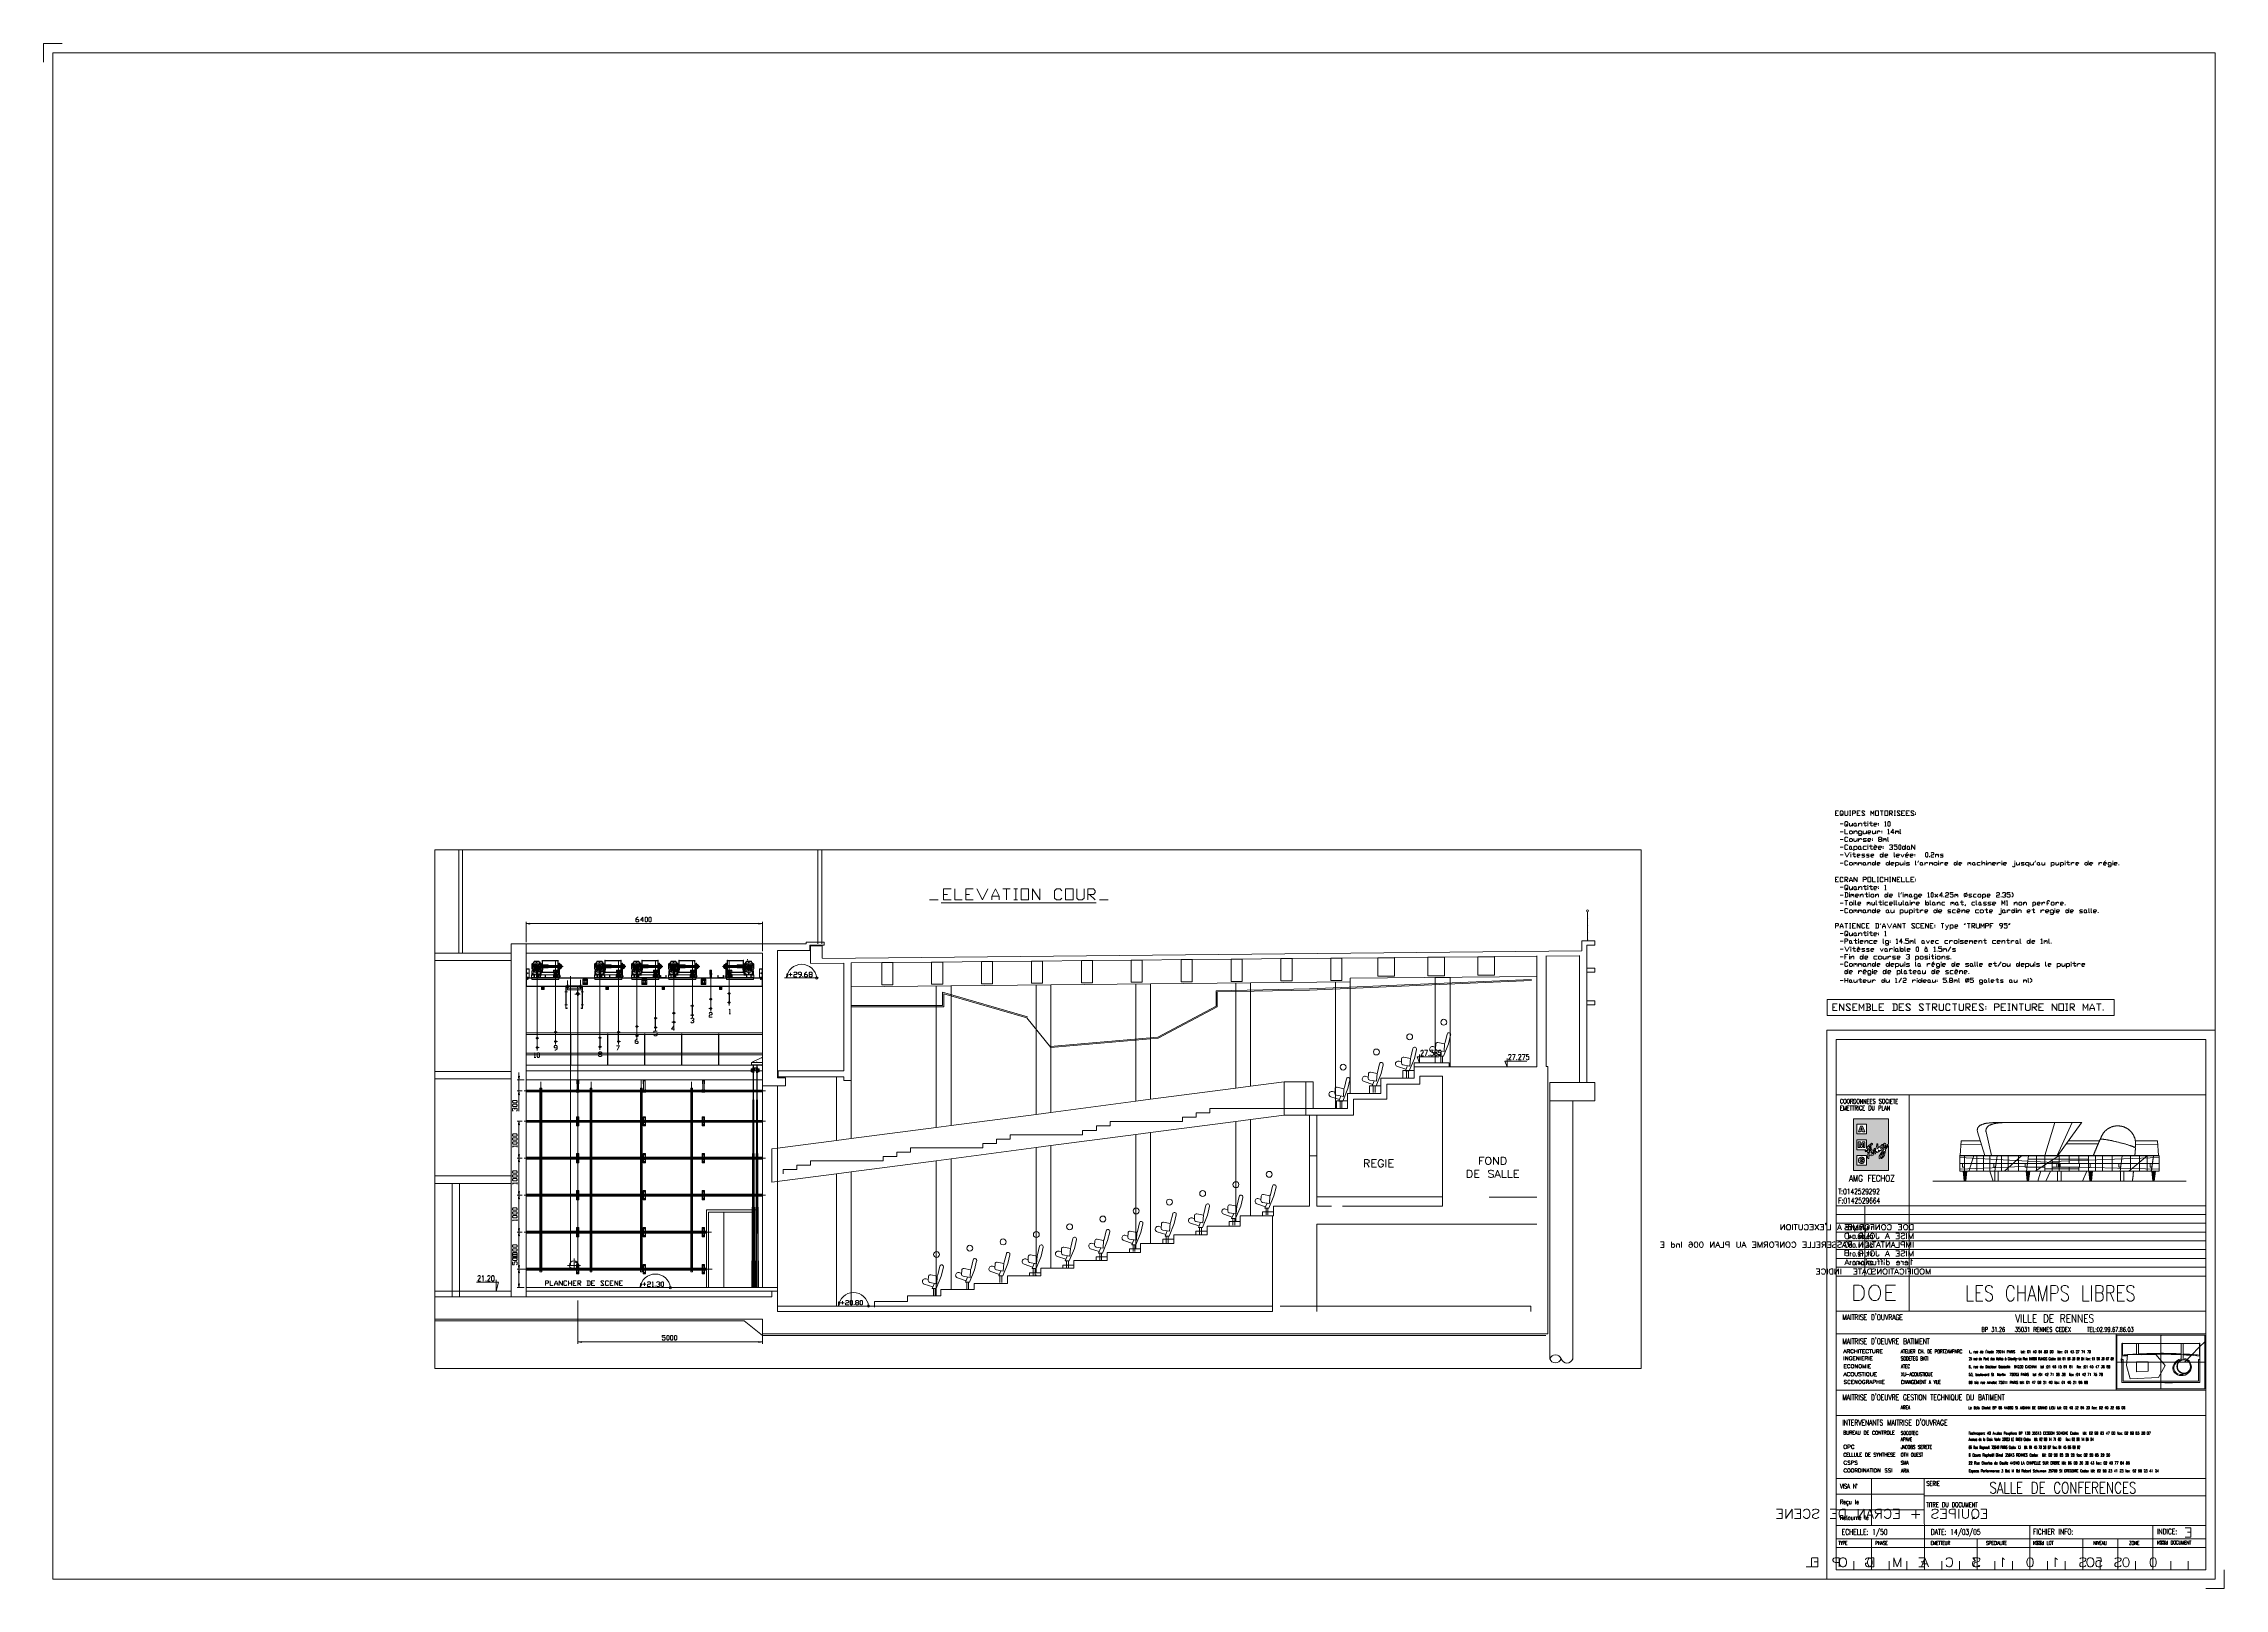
# Paper-space layout 'Présentation1' of a CAD drawing. Header units: millimetres. Extents: x -94 to 1086, y 430 to 1266.
# The model-space entities are those that its viewports show. They can reach past a viewport. Long polylines and large blocks are cut down to what shows.
import ezdxf

# ---------------------------------------------------------------- set-up
doc = ezdxf.new("R2010")
doc.units = ezdxf.units.MM
doc.header["$LTSCALE"] = 0.5
doc.header["$MEASUREMENT"] = 0
for name, pattern in [('$INVISIBLE', [400, -200, -200]), ('AUDIT_I_010509104747-0', [0]), ('AXES', [50.8, 31.75, -6.35, 6.35, -6.35]), ('AXES2', [28.575, 19.05, -3.175, 3.175, -3.175]), ('CACHE', [9.525, 6.35, -3.175]), ('CACHE2', [0.1875, 0.125, -0.0625]), ('CONTINU', [0])]:
    doc.linetypes.add(name, pattern=pattern)
doc.layers.get('0').update_dxf_attribs({"lineweight": 0})
doc.layers.get('DEFPOINTS').update_dxf_attribs({"linetype": 'AUDIT_I_010509104747-0', "lineweight": 0})
for name, color, linetype, lineweight in [('-fenetre', 7, 'Continuous', 0), ('ARC-CONT-FAC-1', 241, 'Continuous', 0), ('ARC-CONT-FAC-2', 5, 'Continuous', 0), ('ARC-JOIN', 9, 'CONTINU', 0), ('ARC-PAP-EVOL', 4, 'Continuous', 0), ('ARC-VOIRIE', 244, 'Continuous', 0), ('ASHADE', 7, 'CONTINU', 0), ('AXE', 1, 'AXES2', 0), ('AXES', 1, 'AXES', 0), ('beton', 6, 'Continuous', 0), ('betonfin', 1, 'Continuous', 0), ('CACHE', 1, 'CACHE2', 0), ('COT', 3, 'Continuous', 0), ('FIN', 1, 'Continuous', 0), ('FORT', 7, 'Continuous', 0)]:
    doc.layers.add(name, color=color, linetype=linetype, lineweight=lineweight)
doc.styles.add('_TCW_TXTSTY_1', font='TIMES.TTF')
doc.styles.get("Standard").update_dxf_attribs({"font": 'TXT.SHX'})
doc.dimstyles.get("Standard").update_dxf_attribs({"dimscale": 10, "dimtxt": 1.5, "dimasz": 2, "dimexe": 1, "dimexo": 1, "dimgap": 1, "dimtad": 1, "dimrnd": 0.5, "dimdsep": 46, "dimtxsty": '_TCW_TXTSTY_1', "dimcen": 0.09, "dimclrd": 3, "dimclre": 3, "dimclrt": 3, "dimadec": 0, "dimazin": 0, "dimtfac": 1, "dimtdec": 3, "dimtmove": 0, "dimatfit": 0, "dimfxl": 1, "dimfrac": 2, "dimtolj": 1, "dimtzin": 0, "dimarcsym": 0})

# ---------------------------------------------------------------- blocks, each defined once
blk = doc.blocks.new('*D25')
at = {"layer": 'COT', "linetype": 'Continuous'}
for points in [[(70816, 144541), (70916, 144528), (70916, 144554)], [(77216, 144541), (77116, 144554), (77116, 144528)]]:
    blk.add_hatch(color=3, dxfattribs=at).paths.add_polyline_path(points)
at = {"linetype": 'ByBlock', "flags": 128}
for points in [[(73787, 144654), (73849, 144654), (73870, 144633), (73870, 144612), (73849, 144591), (73808, 144591), (73787, 144612), (73787, 144675), (73828, 144716), (73849, 144716)], [(73974, 144591), (73974, 144716), (73912, 144633), (73995, 144633)], [(74058, 144591), (74078, 144591), (74099, 144612), (74099, 144696), (74078, 144716), (74058, 144716), (74037, 144696), (74037, 144612), (74058, 144591)], [(74162, 144591), (74183, 144591), (74203, 144612), (74203, 144696), (74183, 144716), (74162, 144716), (74141, 144696), (74141, 144612), (74162, 144591)]]:
    blk.add_lwpolyline(points, dxfattribs=at)
at = {"layer": 'COT', "color": 3, "linetype": 'Continuous'}
for p, q in [((70816, 144043), (70816, 144591)), ((77216, 143793), (77216, 144591))]:
    blk.add_line(p, q, dxfattribs=at)
at = {"layer": 'COT', "color": 3, "linetype": 'Continuous', "flags": 128}
for points in [[(70816, 144541), (70916, 144528), (70916, 144554)], [(77216, 144541), (77116, 144554), (77116, 144528)]]:
    blk.add_lwpolyline(points, close=True, dxfattribs=at)
for points in [[(70916, 144541), (70916, 144541), (70916, 144541), (74016, 144541)], [(77116, 144541), (77116, 144541), (77116, 144541), (74016, 144541)]]:
    blk.add_lwpolyline(points, dxfattribs=at)
blk = doc.blocks.new('*D74')
at = {"layer": 'COT', "linetype": 'Continuous', "ltscale": 2}
for points in [[(72216, 133222), (72316, 133209), (72316, 133235)], [(77216, 133222), (77116, 133235), (77116, 133209)]]:
    blk.add_hatch(color=3, dxfattribs=at).paths.add_polyline_path(points)
at = {"linetype": 'ByBlock', "flags": 128}
for points in [[(74497, 133293), (74518, 133272), (74560, 133272), (74580, 133293), (74580, 133335), (74560, 133355), (74497, 133355), (74497, 133397), (74580, 133397)], [(74643, 133272), (74664, 133272), (74685, 133293), (74685, 133376), (74664, 133397), (74643, 133397), (74622, 133376), (74622, 133293), (74643, 133272)], [(74747, 133272), (74768, 133272), (74789, 133293), (74789, 133376), (74768, 133397), (74747, 133397), (74726, 133376), (74726, 133293), (74747, 133272)], [(74851, 133272), (74872, 133272), (74893, 133293), (74893, 133376), (74872, 133397), (74851, 133397), (74830, 133376), (74830, 133293), (74851, 133272)]]:
    blk.add_lwpolyline(points, dxfattribs=at)
at = {"layer": 'COT', "color": 3, "linetype": 'Continuous', "ltscale": 2}
for p, q in [((72216, 134344), (72216, 133172)), ((77216, 133669), (77216, 133172))]:
    blk.add_line(p, q, dxfattribs=at)
at = {"layer": 'COT', "color": 3, "linetype": 'Continuous', "ltscale": 2, "flags": 128}
for points in [[(72216, 133222), (72316, 133209), (72316, 133235)], [(77216, 133222), (77116, 133235), (77116, 133209)]]:
    blk.add_lwpolyline(points, close=True, dxfattribs=at)
for points in [[(72316, 133222), (72316, 133222), (72316, 133222), (74716, 133222)], [(77116, 133222), (77116, 133222), (77116, 133222), (74716, 133222)]]:
    blk.add_lwpolyline(points, dxfattribs=at)
blk = doc.blocks.new('*D78')
at = {"layer": 'COT', "linetype": 'Continuous', "ltscale": 2}
for points in [[(70626, 135193), (70613, 135093), (70639, 135093)], [(70626, 134693), (70639, 134793), (70613, 134793)]]:
    blk.add_hatch(color=3, dxfattribs=at).paths.add_polyline_path(points)
at = {"linetype": 'ByBlock', "flags": 128}
for points in [[(70576, 135555), (70576, 135576), (70555, 135597), (70472, 135597), (70451, 135576), (70451, 135555), (70472, 135534), (70555, 135534), (70576, 135555)], [(70576, 135451), (70576, 135472), (70555, 135493), (70472, 135493), (70451, 135472), (70451, 135451), (70472, 135430), (70555, 135430), (70576, 135451)], [(70555, 135305), (70576, 135326), (70576, 135368), (70555, 135388), (70514, 135388), (70493, 135368), (70493, 135305), (70451, 135305), (70451, 135388)]]:
    blk.add_lwpolyline(points, dxfattribs=at)
at = {"layer": 'COT', "color": 3, "linetype": 'Continuous', "ltscale": 2}
for p, q in [((70766, 135193), (70576, 135193)), ((70766, 134693), (70576, 134693))]:
    blk.add_line(p, q, dxfattribs=at)
at = {"layer": 'COT', "color": 3, "linetype": 'Continuous', "ltscale": 2, "flags": 128}
for points in [[(70626, 135193), (70613, 135093), (70639, 135093)], [(70626, 134693), (70639, 134793), (70613, 134793)]]:
    blk.add_lwpolyline(points, close=True, dxfattribs=at)
for points in [[(70626, 135638), (70626, 135305), (70626, 135193), (70626, 135143)], [(70626, 134793), (70626, 135093), (70626, 135093), (70626, 135143)]]:
    blk.add_lwpolyline(points, dxfattribs=at)
blk = doc.blocks.new('*D79')
at = {"layer": 'COT', "linetype": 'Continuous', "ltscale": 2}
for points in [[(70626, 136193), (70613, 136093), (70639, 136093)], [(70626, 135193), (70639, 135293), (70613, 135293)]]:
    blk.add_hatch(color=3, dxfattribs=at).paths.add_polyline_path(points)
at = {"linetype": 'ByBlock', "flags": 128}
for points in [[(70576, 135807), (70576, 135828), (70555, 135849), (70472, 135849), (70451, 135828), (70451, 135807), (70472, 135786), (70555, 135786), (70576, 135807)], [(70576, 135703), (70576, 135724), (70555, 135745), (70472, 135745), (70451, 135724), (70451, 135703), (70472, 135682), (70555, 135682), (70576, 135703)], [(70576, 135599), (70576, 135620), (70555, 135641), (70472, 135641), (70451, 135620), (70451, 135599), (70472, 135578), (70555, 135578), (70576, 135599)], [(70576, 135495), (70576, 135536)]]:
    blk.add_lwpolyline(points, dxfattribs=at)
at = {"linetype": 'ByBlock'}
blk.add_lwpolyline([(70576, 135516), (70451, 135516), (70472, 135495)], dxfattribs=at)
at = {"layer": 'COT', "color": 3, "linetype": 'Continuous', "ltscale": 2}
for p, q in [((70712, 136193), (70576, 136193)), ((70712, 135193), (70576, 135193))]:
    blk.add_line(p, q, dxfattribs=at)
at = {"layer": 'COT', "color": 3, "linetype": 'Continuous', "ltscale": 2, "flags": 128}
for points in [[(70626, 136193), (70613, 136093), (70639, 136093)], [(70626, 135193), (70639, 135293), (70613, 135293)]]:
    blk.add_lwpolyline(points, close=True, dxfattribs=at)
for points in [[(70626, 136093), (70626, 136093), (70626, 136093), (70626, 135693)], [(70626, 135293), (70626, 135293), (70626, 135293), (70626, 135693)]]:
    blk.add_lwpolyline(points, dxfattribs=at)
blk = doc.blocks.new('*D80')
at = {"layer": 'COT', "linetype": 'Continuous', "ltscale": 2}
for points in [[(70626, 137193), (70613, 137093), (70639, 137093)], [(70626, 136193), (70639, 136293), (70613, 136293)]]:
    blk.add_hatch(color=3, dxfattribs=at).paths.add_polyline_path(points)
at = {"linetype": 'ByBlock', "flags": 128}
for points in [[(70576, 136807), (70576, 136828), (70555, 136849), (70472, 136849), (70451, 136828), (70451, 136807), (70472, 136786), (70555, 136786), (70576, 136807)], [(70576, 136703), (70576, 136724), (70555, 136745), (70472, 136745), (70451, 136724), (70451, 136703), (70472, 136682), (70555, 136682), (70576, 136703)], [(70576, 136599), (70576, 136620), (70555, 136641), (70472, 136641), (70451, 136620), (70451, 136599), (70472, 136578), (70555, 136578), (70576, 136599)], [(70576, 136495), (70576, 136536)]]:
    blk.add_lwpolyline(points, dxfattribs=at)
at = {"linetype": 'ByBlock'}
blk.add_lwpolyline([(70576, 136516), (70451, 136516), (70472, 136495)], dxfattribs=at)
at = {"layer": 'COT', "color": 3, "linetype": 'Continuous', "ltscale": 2}
for p, q in [((70712, 137193), (70576, 137193)), ((70712, 136193), (70576, 136193))]:
    blk.add_line(p, q, dxfattribs=at)
at = {"layer": 'COT', "color": 3, "linetype": 'Continuous', "ltscale": 2, "flags": 128}
for points in [[(70626, 137193), (70613, 137093), (70639, 137093)], [(70626, 136193), (70639, 136293), (70613, 136293)]]:
    blk.add_lwpolyline(points, close=True, dxfattribs=at)
for points in [[(70626, 137093), (70626, 137093), (70626, 137093), (70626, 136693)], [(70626, 136293), (70626, 136293), (70626, 136293), (70626, 136693)]]:
    blk.add_lwpolyline(points, dxfattribs=at)
blk = doc.blocks.new('*D81')
at = {"layer": 'COT', "linetype": 'Continuous', "ltscale": 2}
for points in [[(70626, 138193), (70613, 138093), (70639, 138093)], [(70626, 137193), (70639, 137293), (70613, 137293)]]:
    blk.add_hatch(color=3, dxfattribs=at).paths.add_polyline_path(points)
at = {"linetype": 'ByBlock', "flags": 128}
for points in [[(70576, 137807), (70576, 137828), (70555, 137849), (70472, 137849), (70451, 137828), (70451, 137807), (70472, 137786), (70555, 137786), (70576, 137807)], [(70576, 137703), (70576, 137724), (70555, 137745), (70472, 137745), (70451, 137724), (70451, 137703), (70472, 137682), (70555, 137682), (70576, 137703)], [(70576, 137599), (70576, 137620), (70555, 137641), (70472, 137641), (70451, 137620), (70451, 137599), (70472, 137578), (70555, 137578), (70576, 137599)], [(70576, 137495), (70576, 137536)]]:
    blk.add_lwpolyline(points, dxfattribs=at)
at = {"linetype": 'ByBlock'}
blk.add_lwpolyline([(70576, 137516), (70451, 137516), (70472, 137495)], dxfattribs=at)
at = {"layer": 'COT', "color": 3, "linetype": 'Continuous', "ltscale": 2}
for p, q in [((70712, 138193), (70576, 138193)), ((70712, 137193), (70576, 137193))]:
    blk.add_line(p, q, dxfattribs=at)
at = {"layer": 'COT', "color": 3, "linetype": 'Continuous', "ltscale": 2, "flags": 128}
for points in [[(70626, 138193), (70613, 138093), (70639, 138093)], [(70626, 137193), (70639, 137293), (70613, 137293)]]:
    blk.add_lwpolyline(points, close=True, dxfattribs=at)
for points in [[(70626, 138093), (70626, 138093), (70626, 138093), (70626, 137693)], [(70626, 137293), (70626, 137293), (70626, 137293), (70626, 137693)]]:
    blk.add_lwpolyline(points, dxfattribs=at)
blk = doc.blocks.new('*D82')
at = {"layer": 'COT', "linetype": 'Continuous', "ltscale": 2}
for points in [[(70626, 139193), (70613, 139093), (70639, 139093)], [(70626, 138193), (70639, 138293), (70613, 138293)]]:
    blk.add_hatch(color=3, dxfattribs=at).paths.add_polyline_path(points)
at = {"linetype": 'ByBlock', "flags": 128}
for points in [[(70576, 138807), (70576, 138828), (70555, 138849), (70472, 138849), (70451, 138828), (70451, 138807), (70472, 138786), (70555, 138786), (70576, 138807)], [(70576, 138703), (70576, 138724), (70555, 138745), (70472, 138745), (70451, 138724), (70451, 138703), (70472, 138682), (70555, 138682), (70576, 138703)], [(70576, 138599), (70576, 138620), (70555, 138641), (70472, 138641), (70451, 138620), (70451, 138599), (70472, 138578), (70555, 138578), (70576, 138599)], [(70576, 138495), (70576, 138536)]]:
    blk.add_lwpolyline(points, dxfattribs=at)
at = {"linetype": 'ByBlock'}
blk.add_lwpolyline([(70576, 138516), (70451, 138516), (70472, 138495)], dxfattribs=at)
at = {"layer": 'COT', "color": 3, "linetype": 'Continuous', "ltscale": 2}
for p, q in [((70712, 139193), (70576, 139193)), ((70712, 138193), (70576, 138193))]:
    blk.add_line(p, q, dxfattribs=at)
at = {"layer": 'COT', "color": 3, "linetype": 'Continuous', "ltscale": 2, "flags": 128}
for points in [[(70626, 139193), (70613, 139093), (70639, 139093)], [(70626, 138193), (70639, 138293), (70613, 138293)]]:
    blk.add_lwpolyline(points, close=True, dxfattribs=at)
for points in [[(70626, 139093), (70626, 139093), (70626, 139093), (70626, 138693)], [(70626, 138293), (70626, 138293), (70626, 138293), (70626, 138693)]]:
    blk.add_lwpolyline(points, dxfattribs=at)
blk = doc.blocks.new('*D83')
at = {"layer": 'COT', "linetype": 'Continuous', "ltscale": 2}
for points in [[(70626, 140313), (70639, 140413), (70613, 140413)], [(70626, 140013), (70613, 139913), (70639, 139913)]]:
    blk.add_hatch(color=3, dxfattribs=at).paths.add_polyline_path(points)
at = {"linetype": 'ByBlock', "flags": 128}
for points in [[(70576, 139717), (70576, 139738), (70555, 139758), (70472, 139758), (70451, 139738), (70451, 139717), (70472, 139696), (70555, 139696), (70576, 139717)], [(70576, 139613), (70576, 139633), (70555, 139654), (70472, 139654), (70451, 139633), (70451, 139613), (70472, 139592), (70555, 139592), (70576, 139613)], [(70472, 139467), (70451, 139488), (70451, 139529), (70472, 139550), (70493, 139550), (70514, 139529), (70514, 139508)]]:
    blk.add_lwpolyline(points, dxfattribs=at)
at = {"linetype": 'ByBlock'}
blk.add_lwpolyline([(70514, 139529), (70535, 139550), (70555, 139550), (70576, 139529), (70576, 139488), (70555, 139467)], dxfattribs=at)
at = {"layer": 'COT', "color": 3, "linetype": 'Continuous', "ltscale": 2}
for p, q in [((70766, 140313), (70576, 140313)), ((70712, 140013), (70576, 140013))]:
    blk.add_line(p, q, dxfattribs=at)
at = {"layer": 'COT', "color": 3, "linetype": 'Continuous', "ltscale": 2, "flags": 128}
for points in [[(70626, 140513), (70626, 140413)], [(70626, 139467), (70626, 139800), (70626, 139913)]]:
    blk.add_lwpolyline(points, dxfattribs=at)
for points in [[(70626, 140313), (70639, 140413), (70613, 140413)], [(70626, 140013), (70613, 139913), (70639, 139913)]]:
    blk.add_lwpolyline(points, close=True, dxfattribs=at)
at = {"layer": 'COT', "color": 3, "linetype": 'Continuous', "ltscale": 2}
blk.add_lwpolyline([(70626, 140313), (70626, 140013)], dxfattribs=at)

msp = doc.modelspace()

# ---------------------------------------------------------------- linework, layer by layer
for p, q in [((70972.64, 143382.63), (70972.64, 143449.63)), ((70977.64, 143449.63), (70972.64, 143449.63)), ((70972.64, 143315.63), (70972.64, 143382.63)), ((70979.64, 143451.63), (70979.64, 143458.23)), ((70979.64, 143367.4), (70979.64, 143449.63)), ((71012.47, 143471.58), (70980.96, 143460.11)), ((71030.06, 143498.95), (70998.87, 143466.63)), ((71005.64, 143423.97), (71005.64, 143443.33)), ((71009.32, 143376.63), (71009.32, 143377.63)), ((71009.66, 143377.63), (71009.32, 143377.63)), ((71013.55, 143387.13), (71013.55, 143388.13)), ((71014.03, 143388.13), (71013.55, 143388.13)), ((71032.64, 143507.63), (71032.64, 143507.63)), ((71032.64, 143507.63), (71032.64, 143507.63)), ((71032.64, 143501.63), (71032.64, 143507.63)), ((71102.64, 143507.63), (71032.64, 143507.63)), ((71033.14, 143507.63), (71033.14, 143520.68)), ((71052.19, 143516.13), (71033.14, 143516.13)), ((71102.64, 143522.63), (71035.09, 143522.63)), ((71035.49, 143516.13), (71035.49, 143520.92)), ((71046.79, 143516.13), (71035.49, 143516.13)), ((71168.65, 143375.13), (71036.64, 143375.13)), ((71045.38, 143521.43), (71036.91, 143521.43)), ((71038.32, 143516.13), (71038.32, 143520.92)), ((71163.11, 143385.13), (71042.18, 143385.13)), ((71042.64, 143304.43), (71042.64, 143385.83)), ((71043.97, 143516.13), (71043.97, 143520.92)), ((71046.79, 143516.13), (71046.79, 143520.92)), ((71155.14, 143395.13), (71050.14, 143395.13)), ((71052.64, 143292.63), (71052.64, 143397.63)), ((71054.14, 143518.08), (71054.14, 143522.63)), ((71143.34, 143405.13), (71061.95, 143405.13)), ((71062.64, 143284.66), (71062.64, 143405.6)), ((71072.64, 143279.13), (71072.64, 143411.13)), ((71082.64, 143275.44), (71082.64, 143414.82)), ((71121.52, 143415.13), (71083.77, 143415.13)), ((71092.64, 143354.2), (71092.64, 143416.94)), ((71093.64, 143469.8), (71093.64, 143502.63)), ((71102.64, 143504.63), (71095.64, 143504.63)), ((71170.19, 143522.63), (71102.64, 143522.63)), ((71172.64, 143507.63), (71102.64, 143507.63)), ((71109.64, 143504.63), (71102.64, 143504.63)), ((71102.64, 143358.63), (71102.64, 143417.63)), ((71111.64, 143469.8), (71111.64, 143502.63)), ((71112.64, 143354.2), (71112.64, 143416.94)), ((71122.64, 143275.44), (71122.64, 143414.82)), ((71132.64, 143279.13), (71132.64, 143411.13)), ((71142.64, 143284.66), (71142.64, 143405.6)), ((71151.14, 143518.08), (71151.14, 143522.63)), ((71152.64, 143292.63), (71152.64, 143397.63)), ((71198.41, 143499.95), (71152.89, 143429.85)), ((71172.14, 143516.13), (71153.09, 143516.13)), ((71158.49, 143516.13), (71158.49, 143520.92)), ((71169.79, 143516.13), (71158.49, 143516.13)), ((71205.12, 143495.59), (71159.6, 143425.49)), ((71168.38, 143521.43), (71159.91, 143521.43)), ((71161.32, 143516.13), (71161.32, 143520.92)), ((71162.64, 143304.43), (71162.64, 143385.83)), ((71166.97, 143516.13), (71166.97, 143520.92)), ((71169.79, 143516.13), (71169.79, 143520.92)), ((71172.14, 143507.63), (71172.14, 143520.68)), ((71172.64, 143501.63), (71172.64, 143507.63)), ((71172.64, 143507.63), (71172.64, 143507.63)), ((71172.64, 143501.63), (71172.64, 143507.63)), ((71188.7, 143484.99), (71175.23, 143498.95)), ((71191.74, 143388.13), (71191.26, 143388.13)), ((71211.64, 143387.63), (71191.5, 143387.63)), ((71191.74, 143387.13), (71191.74, 143388.13)), ((71224.33, 143460.11), (71192.81, 143471.58)), ((71206.42, 143466.63), (71194.4, 143479.08)), ((71195.97, 143377.63), (71195.63, 143377.63)), ((71195.97, 143376.63), (71195.97, 143377.63)), ((71205.12, 143495.59), (71198.41, 143499.95)), ((71199.64, 143423.97), (71199.64, 143443.33)), ((71211.64, 143294.63), (71211.64, 143395.63)), ((71264.64, 143399.63), (71215.64, 143399.63)), ((71225.64, 143451.63), (71225.64, 143458.23)), ((71225.64, 143399.63), (71225.64, 143449.63)), ((71232.64, 143449.63), (71227.64, 143449.63)), ((71232.64, 143399.63), (71232.64, 143449.63)), ((71237.64, 143415.13), (71232.64, 143415.13)), ((71232.64, 143415.13), (71232.64, 143415.13)), ((71237.64, 143421.63), (71238.64, 143422.63)), ((71237.64, 143421.63), (71237.64, 143343.63)), ((71237.64, 143399.63), (71237.64, 143415.13)), ((71242.64, 143412.63), (71237.64, 143412.63)), ((71237.64, 143399.63), (71237.64, 143412.63)), ((71417.64, 143422.63), (71238.64, 143422.63)), ((71238.64, 143422.63), (71238.64, 143342.63)), ((71239.64, 143399.63), (71239.64, 143412.63)), ((71242.64, 143412.63), (71242.64, 143416.63)), ((71352.64, 143416.63), (71242.64, 143416.63)), ((71242.64, 143411.25), (71242.64, 143412.63)), ((71352.64, 143411.25), (71242.64, 143411.25)), ((71252.64, 143422.63), (71252.64, 143555.13)), ((71254.64, 143290.63), (71254.64, 143399.63)), ((71257.64, 143537.63), (71257.64, 143555.13)), ((71257.64, 143544.13), (71275.08, 143544.13)), ((71261.64, 143537.63), (71257.64, 143537.63)), ((71260.64, 143422.63), (71260.64, 143537.63)), ((71261.64, 143502.34), (71261.64, 143537.63)), ((71261.64, 143536.58), (71678.64, 143536.58)), ((71268.64, 143294.63), (71268.64, 143395.63)), ((71271.64, 143544.13), (71271.64, 143536.58)), ((71280.21, 143544.13), (71280.58, 143544.13)), ((71283.64, 143544.13), (71283.64, 143536.58)), ((71285.71, 143544.13), (71286.08, 143544.13)), ((71291.21, 143544.13), (71291.58, 143544.13)), ((71296.71, 143544.13), (71297.08, 143544.13)), ((71302.21, 143544.13), (71302.58, 143544.13)), ((71307.71, 143544.13), (71308.08, 143544.13)), ((71313.21, 143544.13), (71313.58, 143544.13)), ((71318.71, 143544.13), (71319.08, 143544.13)), ((71324.21, 143544.13), (71324.58, 143544.13)), ((71329.71, 143544.13), (71330.08, 143544.13)), ((71335.21, 143544.13), (71335.58, 143544.13)), ((71340.71, 143544.13), (71341.08, 143544.13)), ((71346.21, 143544.13), (71346.58, 143544.13)), ((71348.64, 143544.13), (71348.64, 143536.58)), ((71351.71, 143544.13), (71352.08, 143544.13)), ((71352.64, 143412.63), (71352.64, 143416.63)), ((71356.64, 143412.63), (71352.64, 143412.63)), ((71352.64, 143411.25), (71352.64, 143412.63)), ((71357.64, 143411.63), (71356.64, 143412.63)), ((71356.64, 143352.63), (71356.64, 143412.63)), ((71357.21, 143544.13), (71357.58, 143544.13)), ((71357.64, 143353.63), (71357.64, 143411.63)), ((71360.64, 143544.13), (71360.64, 143536.58)), ((71360.64, 143544.13), (71360.64, 143536.58)), ((71362.71, 143544.13), (71363.08, 143544.13)), ((71367.64, 143412.63), (71367.64, 143352.63)), ((71368.21, 143544.13), (71368.58, 143544.13)), ((71373.71, 143544.13), (71374.08, 143544.13)), ((71379.21, 143544.13), (71379.58, 143544.13)), ((71384.71, 143544.13), (71385.08, 143544.13)), ((71390.21, 143544.13), (71390.58, 143544.13)), ((71395.71, 143544.13), (71396.08, 143544.13)), ((71401.21, 143544.13), (71401.58, 143544.13)), ((71406.71, 143544.13), (71407.08, 143544.13)), ((71412.21, 143544.13), (71412.58, 143544.13)), ((71417.64, 143422.63), (71417.64, 143412.63)), ((71417.71, 143544.13), (71418.08, 143544.13)), ((71423.21, 143544.13), (71423.58, 143544.13)), ((71425.64, 143544.13), (71425.64, 143536.58)), ((71428.71, 143544.13), (71429.08, 143544.13)), ((71434.21, 143544.13), (71434.58, 143544.13)), ((71437.64, 143544.13), (71437.64, 143536.58)), ((71437.64, 143544.13), (71437.64, 143536.58)), ((71439.71, 143544.13), (71440.08, 143544.13)), ((71445.21, 143544.13), (71445.58, 143544.13)), ((71450.71, 143544.13), (71451.08, 143544.13)), ((71456.21, 143544.13), (71456.58, 143544.13)), ((71461.71, 143544.13), (71462.08, 143544.13)), ((71467.21, 143544.13), (71467.58, 143544.13)), ((71472.71, 143544.13), (71473.08, 143544.13)), ((71478.21, 143544.13), (71478.58, 143544.13)), ((71483.71, 143544.13), (71484.08, 143544.13)), ((71489.21, 143544.13), (71489.58, 143544.13)), ((71494.71, 143544.13), (71495.08, 143544.13)), ((71500.21, 143544.13), (71500.58, 143544.13)), ((71502.64, 143544.13), (71502.64, 143536.58)), ((71505.71, 143544.13), (71506.08, 143544.13)), ((71511.21, 143544.13), (71511.58, 143544.13)), ((71514.64, 143544.13), (71514.64, 143536.58)), ((71514.64, 143544.13), (71514.64, 143536.58)), ((71516.71, 143544.13), (71517.08, 143544.13)), ((71522.21, 143544.13), (71522.58, 143544.13)), ((71527.71, 143544.13), (71528.08, 143544.13)), ((71533.21, 143544.13), (71533.58, 143544.13)), ((71538.71, 143544.13), (71539.08, 143544.13)), ((71544.21, 143544.13), (71544.58, 143544.13)), ((71549.71, 143544.13), (71550.08, 143544.13)), ((71555.21, 143544.13), (71555.58, 143544.13)), ((71560.71, 143544.13), (71561.08, 143544.13)), ((71566.21, 143544.13), (71566.58, 143544.13)), ((71571.71, 143544.13), (71572.08, 143544.13)), ((71577.21, 143544.13), (71577.58, 143544.13)), ((71579.64, 143544.13), (71579.64, 143536.58)), ((71582.71, 143544.13), (71583.08, 143544.13)), ((71588.21, 143544.13), (71588.58, 143544.13)), ((71591.64, 143544.13), (71591.64, 143536.58)), ((71591.64, 143544.13), (71591.64, 143536.58)), ((71593.71, 143544.13), (71594.08, 143544.13)), ((71599.21, 143544.13), (71599.58, 143544.13)), ((71604.71, 143544.13), (71605.08, 143544.13)), ((71610.21, 143544.13), (71610.58, 143544.13)), ((71615.71, 143544.13), (71616.08, 143544.13)), ((71621.21, 143544.13), (71621.58, 143544.13)), ((71626.71, 143544.13), (71627.08, 143544.13)), ((71632.21, 143544.13), (71632.58, 143544.13)), ((71637.71, 143544.13), (71638.08, 143544.13)), ((71643.21, 143544.13), (71643.58, 143544.13)), ((71648.71, 143544.13), (71649.08, 143544.13)), ((71654.21, 143544.13), (71654.58, 143544.13)), ((71656.64, 143544.13), (71656.64, 143536.58)), ((71659.71, 143544.13), (71660.08, 143544.13)), ((71665.21, 143544.13), (71682.64, 143544.13)), ((71668.64, 143544.13), (71668.64, 143536.58)), ((71668.64, 143544.13), (71668.64, 143536.58)), ((71678.64, 143537.63), (71682.64, 143537.63)), ((71678.64, 143500.15), (71678.64, 143537.63)), ((71679.64, 143412.63), (71679.64, 143537.63)), ((71687.64, 143440.63), (71679.64, 143440.63)), ((71687.64, 143440.13), (71679.64, 143440.13)), ((71687.64, 143435.13), (71679.64, 143435.13)), ((71687.64, 143434.63), (71679.64, 143434.63)), ((71682.64, 143537.63), (71682.64, 143555.13)), ((71687.64, 143412.63), (71687.64, 143555.13)), ((71696.64, 143412.63), (71696.64, 143352.63)), ((71696.64, 143412.63), (71697.64, 143411.63)), ((71786.64, 143407.63), (71697.64, 143407.63)), ((71738.64, 143454.13), (71724.64, 143454.13)), ((71724.64, 143454.13), (71724.64, 143311.13)), ((71730.64, 143445.33), (71724.64, 143445.33)), ((71727.84, 143445.33), (71727.84, 143441.33)), ((71733.64, 143441.33), (71727.84, 143441.33)), ((71733.64, 143442.33), (71733.64, 143418.08)), ((71741.64, 143426.26), (71733.64, 143434.26)), ((71749.39, 143413.88), (71733.64, 143413.88)), ((71733.64, 143413.88), (71733.64, 143351.38)), ((71785.24, 143407.63), (71733.64, 143407.63)), ((71739.64, 143453.13), (71739.64, 143447.63)), ((71741.64, 143426.26), (71741.64, 143413.88)), ((71749.37, 143421.45), (71741.64, 143421.45)), ((71765.42, 143438.42), (71741.87, 143444.73)), ((71785.24, 143413.88), (71755.9, 143413.88)), ((71763.64, 143421.45), (71755.92, 143421.45)), ((71763.64, 143426.26), (71767.64, 143426.26)), ((71763.64, 143426.26), (71763.64, 143413.88)), ((71767.64, 143435.52), (71767.64, 143413.88)), ((71774.79, 143413.88), (71774.79, 143407.63)), ((71774.79, 143408.23), (71775.39, 143407.63)), ((71780.79, 143408.23), (71774.79, 143408.23)), ((71780.79, 143408.23), (71780.19, 143407.63)), ((71780.79, 143413.88), (71780.79, 143407.63)), ((71785.24, 143413.88), (71785.24, 143351.38)), ((71787.64, 143406.63), (71786.64, 143407.63)), ((71786.64, 143407.63), (71786.64, 143357.63)), ((71787.64, 143406.63), (71787.64, 143358.63)), ((72677.64, 143449.63), (72672.64, 143449.63)), ((72672.64, 143382.63), (72672.64, 143449.63)), ((72672.64, 143315.63), (72672.64, 143382.63)), ((72679.64, 143451.63), (72679.64, 143458.23)), ((72679.64, 143367.4), (72679.64, 143449.63)), ((72712.47, 143471.58), (72680.96, 143460.11)), ((72730.06, 143498.95), (72698.87, 143466.63)), ((72705.64, 143423.97), (72705.64, 143443.33)), ((72709.66, 143377.63), (72709.32, 143377.63)), ((72709.32, 143376.63), (72709.32, 143377.63)), ((72714.03, 143388.13), (72713.55, 143388.13)), ((72713.55, 143387.13), (72713.55, 143388.13)), ((72802.64, 143507.63), (72732.64, 143507.63)), ((72732.64, 143501.63), (72732.64, 143507.63)), ((72732.64, 143507.63), (72732.64, 143507.63)), ((72732.64, 143507.63), (72732.64, 143507.63)), ((72733.14, 143507.63), (72733.14, 143520.68)), ((72752.19, 143516.13), (72733.14, 143516.13)), ((72802.64, 143522.63), (72735.09, 143522.63)), ((72735.49, 143516.13), (72735.49, 143520.92)), ((72746.79, 143516.13), (72735.49, 143516.13)), ((72868.65, 143375.13), (72736.64, 143375.13)), ((72745.38, 143521.43), (72736.91, 143521.43)), ((72738.32, 143516.13), (72738.32, 143520.92)), ((72863.11, 143385.13), (72742.18, 143385.13)), ((72742.64, 143304.43), (72742.64, 143385.83)), ((72743.97, 143516.13), (72743.97, 143520.92)), ((72746.79, 143516.13), (72746.79, 143520.92)), ((72855.14, 143395.13), (72750.14, 143395.13)), ((72752.64, 143292.63), (72752.64, 143397.63)), ((72754.14, 143518.08), (72754.14, 143522.63)), ((72843.34, 143405.13), (72761.95, 143405.13)), ((72762.64, 143284.66), (72762.64, 143405.6)), ((72772.64, 143279.13), (72772.64, 143411.13)), ((72782.64, 143275.44), (72782.64, 143414.82)), ((72821.52, 143415.13), (72783.77, 143415.13)), ((72792.64, 143354.2), (72792.64, 143416.94)), ((72793.64, 143469.8), (72793.64, 143502.63)), ((72802.64, 143504.63), (72795.64, 143504.63)), ((72870.19, 143522.63), (72802.64, 143522.63)), ((72872.64, 143507.63), (72802.64, 143507.63)), ((72809.64, 143504.63), (72802.64, 143504.63)), ((72802.64, 143358.63), (72802.64, 143417.63)), ((72811.64, 143469.8), (72811.64, 143502.63)), ((72812.64, 143354.2), (72812.64, 143416.94)), ((72822.64, 143275.44), (72822.64, 143414.82)), ((72832.64, 143279.13), (72832.64, 143411.13)), ((72842.64, 143284.66), (72842.64, 143405.6)), ((72851.14, 143518.08), (72851.14, 143522.63)), ((72852.64, 143292.63), (72852.64, 143397.63)), ((72898.41, 143499.95), (72852.89, 143429.85)), ((72872.14, 143516.13), (72853.09, 143516.13)), ((72858.49, 143516.13), (72858.49, 143520.92)), ((72869.79, 143516.13), (72858.49, 143516.13)), ((72905.12, 143495.59), (72859.6, 143425.49)), ((72868.38, 143521.43), (72859.91, 143521.43)), ((72861.32, 143516.13), (72861.32, 143520.92)), ((72862.64, 143304.43), (72862.64, 143385.83)), ((72866.97, 143516.13), (72866.97, 143520.92)), ((72869.79, 143516.13), (72869.79, 143520.92)), ((72872.14, 143507.63), (72872.14, 143520.68)), ((72872.64, 143501.63), (72872.64, 143507.63)), ((72872.64, 143507.63), (72872.64, 143507.63)), ((72872.64, 143501.63), (72872.64, 143507.63)), ((72888.7, 143484.99), (72875.23, 143498.95)), ((72891.74, 143388.13), (72891.26, 143388.13)), ((72911.64, 143387.63), (72891.5, 143387.63)), ((72891.74, 143387.13), (72891.74, 143388.13)), ((72924.33, 143460.11), (72892.81, 143471.58)), ((72906.42, 143466.63), (72894.4, 143479.08)), ((72895.97, 143377.63), (72895.63, 143377.63)), ((72895.97, 143376.63), (72895.97, 143377.63)), ((72905.12, 143495.59), (72898.41, 143499.95)), ((72899.64, 143423.97), (72899.64, 143443.33)), ((72911.64, 143294.63), (72911.64, 143395.63)), ((72964.64, 143399.63), (72915.64, 143399.63)), ((72925.64, 143451.63), (72925.64, 143458.23)), ((72925.64, 143399.63), (72925.64, 143449.63)), ((72932.64, 143449.63), (72927.64, 143449.63)), ((72932.64, 143399.63), (72932.64, 143449.63)), ((72932.64, 143415.13), (72932.64, 143415.13)), ((72937.64, 143415.13), (72932.64, 143415.13)), ((72937.64, 143421.63), (72938.64, 143422.63)), ((72937.64, 143421.63), (72937.64, 143343.63)), ((72937.64, 143399.63), (72937.64, 143415.13)), ((72937.64, 143399.63), (72937.64, 143412.63)), ((72942.64, 143412.63), (72937.64, 143412.63)), ((72938.64, 143422.63), (72938.64, 143342.63)), ((73117.64, 143422.63), (72938.64, 143422.63)), ((72939.64, 143399.63), (72939.64, 143412.63)), ((72942.64, 143412.63), (72942.64, 143416.63)), ((73052.64, 143416.63), (72942.64, 143416.63)), ((72942.64, 143411.25), (72942.64, 143412.63)), ((73052.64, 143411.25), (72942.64, 143411.25)), ((72952.64, 143422.63), (72952.64, 143555.13)), ((72954.64, 143290.63), (72954.64, 143399.63)), ((72957.64, 143537.63), (72957.64, 143555.13)), ((72957.64, 143544.13), (72975.08, 143544.13)), ((72961.64, 143537.63), (72957.64, 143537.63)), ((72960.64, 143422.63), (72960.64, 143537.63)), ((72961.64, 143502.34), (72961.64, 143537.63)), ((72961.64, 143536.58), (73378.64, 143536.58)), ((72968.64, 143294.63), (72968.64, 143395.63)), ((72971.64, 143544.13), (72971.64, 143536.58)), ((72980.21, 143544.13), (72980.58, 143544.13)), ((72983.64, 143544.13), (72983.64, 143536.58)), ((72985.71, 143544.13), (72986.08, 143544.13)), ((72991.21, 143544.13), (72991.58, 143544.13)), ((72996.71, 143544.13), (72997.08, 143544.13)), ((73002.21, 143544.13), (73002.58, 143544.13)), ((73007.71, 143544.13), (73008.08, 143544.13)), ((73013.21, 143544.13), (73013.58, 143544.13)), ((73018.71, 143544.13), (73019.08, 143544.13)), ((73024.21, 143544.13), (73024.58, 143544.13)), ((73029.71, 143544.13), (73030.08, 143544.13)), ((73035.21, 143544.13), (73035.58, 143544.13)), ((73040.71, 143544.13), (73041.08, 143544.13)), ((73046.21, 143544.13), (73046.58, 143544.13)), ((73048.64, 143544.13), (73048.64, 143536.58)), ((73051.71, 143544.13), (73052.08, 143544.13)), ((73052.64, 143412.63), (73052.64, 143416.63)), ((73052.64, 143411.25), (73052.64, 143412.63)), ((73056.64, 143412.63), (73052.64, 143412.63)), ((73056.64, 143352.63), (73056.64, 143412.63)), ((73057.64, 143411.63), (73056.64, 143412.63)), ((73057.21, 143544.13), (73057.58, 143544.13)), ((73057.64, 143353.63), (73057.64, 143411.63)), ((73060.64, 143544.13), (73060.64, 143536.58)), ((73060.64, 143544.13), (73060.64, 143536.58)), ((73062.71, 143544.13), (73063.08, 143544.13)), ((73067.64, 143412.63), (73067.64, 143352.63)), ((73068.21, 143544.13), (73068.58, 143544.13)), ((73073.71, 143544.13), (73074.08, 143544.13)), ((73079.21, 143544.13), (73079.58, 143544.13)), ((73084.71, 143544.13), (73085.08, 143544.13)), ((73090.21, 143544.13), (73090.58, 143544.13)), ((73095.71, 143544.13), (73096.08, 143544.13)), ((73101.21, 143544.13), (73101.58, 143544.13)), ((73106.71, 143544.13), (73107.08, 143544.13)), ((73112.21, 143544.13), (73112.58, 143544.13)), ((73117.64, 143422.63), (73117.64, 143412.63)), ((73117.71, 143544.13), (73118.08, 143544.13)), ((73123.21, 143544.13), (73123.58, 143544.13)), ((73125.64, 143544.13), (73125.64, 143536.58)), ((73128.71, 143544.13), (73129.08, 143544.13)), ((73134.21, 143544.13), (73134.58, 143544.13)), ((73137.64, 143544.13), (73137.64, 143536.58)), ((73137.64, 143544.13), (73137.64, 143536.58)), ((73139.71, 143544.13), (73140.08, 143544.13)), ((73145.21, 143544.13), (73145.58, 143544.13)), ((73150.71, 143544.13), (73151.08, 143544.13)), ((73156.21, 143544.13), (73156.58, 143544.13)), ((73161.71, 143544.13), (73162.08, 143544.13)), ((73167.21, 143544.13), (73167.58, 143544.13)), ((73172.71, 143544.13), (73173.08, 143544.13)), ((73178.21, 143544.13), (73178.58, 143544.13)), ((73183.71, 143544.13), (73184.08, 143544.13)), ((73189.21, 143544.13), (73189.58, 143544.13)), ((73194.71, 143544.13), (73195.08, 143544.13)), ((73200.21, 143544.13), (73200.58, 143544.13)), ((73202.64, 143544.13), (73202.64, 143536.58)), ((73205.71, 143544.13), (73206.08, 143544.13)), ((73211.21, 143544.13), (73211.58, 143544.13)), ((73214.64, 143544.13), (73214.64, 143536.58)), ((73214.64, 143544.13), (73214.64, 143536.58)), ((73216.71, 143544.13), (73217.08, 143544.13)), ((73222.21, 143544.13), (73222.58, 143544.13)), ((73227.71, 143544.13), (73228.08, 143544.13)), ((73233.21, 143544.13), (73233.58, 143544.13)), ((73238.71, 143544.13), (73239.08, 143544.13)), ((73244.21, 143544.13), (73244.58, 143544.13)), ((73249.71, 143544.13), (73250.08, 143544.13)), ((73255.21, 143544.13), (73255.58, 143544.13)), ((73260.71, 143544.13), (73261.08, 143544.13)), ((73266.21, 143544.13), (73266.58, 143544.13)), ((73271.71, 143544.13), (73272.08, 143544.13)), ((73277.21, 143544.13), (73277.58, 143544.13)), ((73279.64, 143544.13), (73279.64, 143536.58)), ((73282.71, 143544.13), (73283.08, 143544.13)), ((73288.21, 143544.13), (73288.58, 143544.13)), ((73291.64, 143544.13), (73291.64, 143536.58)), ((73291.64, 143544.13), (73291.64, 143536.58)), ((73293.71, 143544.13), (73294.08, 143544.13)), ((73299.21, 143544.13), (73299.58, 143544.13)), ((73304.71, 143544.13), (73305.08, 143544.13)), ((73310.21, 143544.13), (73310.58, 143544.13)), ((73315.71, 143544.13), (73316.08, 143544.13)), ((73321.21, 143544.13), (73321.58, 143544.13)), ((73326.71, 143544.13), (73327.08, 143544.13)), ((73332.21, 143544.13), (73332.58, 143544.13)), ((73337.71, 143544.13), (73338.08, 143544.13)), ((73343.21, 143544.13), (73343.58, 143544.13)), ((73348.71, 143544.13), (73349.08, 143544.13)), ((73354.21, 143544.13), (73354.58, 143544.13)), ((73356.64, 143544.13), (73356.64, 143536.58)), ((73359.71, 143544.13), (73360.08, 143544.13)), ((73365.21, 143544.13), (73382.64, 143544.13)), ((73368.64, 143544.13), (73368.64, 143536.58)), ((73368.64, 143544.13), (73368.64, 143536.58)), ((73378.64, 143500.15), (73378.64, 143537.63)), ((73378.64, 143537.63), (73382.64, 143537.63)), ((73379.64, 143412.63), (73379.64, 143537.63)), ((73387.64, 143440.63), (73379.64, 143440.63)), ((73387.64, 143440.13), (73379.64, 143440.13)), ((73387.64, 143435.13), (73379.64, 143435.13)), ((73387.64, 143434.63), (73379.64, 143434.63)), ((73382.64, 143537.63), (73382.64, 143555.13)), ((73387.64, 143412.63), (73387.64, 143555.13)), ((73396.64, 143412.63), (73397.64, 143411.63)), ((73396.64, 143412.63), (73396.64, 143352.63)), ((73486.64, 143407.63), (73397.64, 143407.63)), ((73424.64, 143454.13), (73424.64, 143311.13)), ((73438.64, 143454.13), (73424.64, 143454.13)), ((73430.64, 143445.33), (73424.64, 143445.33)), ((73427.84, 143445.33), (73427.84, 143441.33)), ((73433.64, 143441.33), (73427.84, 143441.33)), ((73433.64, 143442.33), (73433.64, 143418.08)), ((73441.64, 143426.26), (73433.64, 143434.26)), ((73433.64, 143413.88), (73433.64, 143351.38)), ((73449.39, 143413.88), (73433.64, 143413.88)), ((73485.24, 143407.63), (73433.64, 143407.63)), ((73439.64, 143453.13), (73439.64, 143447.63)), ((73441.64, 143426.26), (73441.64, 143413.88)), ((73449.37, 143421.45), (73441.64, 143421.45)), ((73465.42, 143438.42), (73441.87, 143444.73)), ((73485.24, 143413.88), (73455.9, 143413.88)), ((73463.64, 143421.45), (73455.92, 143421.45)), ((73463.64, 143426.26), (73463.64, 143413.88)), ((73463.64, 143426.26), (73467.64, 143426.26)), ((73467.64, 143435.52), (73467.64, 143413.88)), ((73474.79, 143413.88), (73474.79, 143407.63)), ((73480.79, 143408.23), (73474.79, 143408.23)), ((73474.79, 143408.23), (73475.39, 143407.63)), ((73480.79, 143408.23), (73480.19, 143407.63)), ((73480.79, 143413.88), (73480.79, 143407.63)), ((73485.24, 143413.88), (73485.24, 143351.38)), ((73486.64, 143407.63), (73486.64, 143357.63)), ((73487.64, 143406.63), (73486.64, 143407.63)), ((73487.64, 143406.63), (73487.64, 143358.63)), ((73677.64, 143449.63), (73672.64, 143449.63)), ((73672.64, 143382.63), (73672.64, 143449.63)), ((73672.64, 143315.63), (73672.64, 143382.63)), ((73679.64, 143451.63), (73679.64, 143458.23)), ((73679.64, 143367.4), (73679.64, 143449.63)), ((73712.47, 143471.58), (73680.96, 143460.11)), ((73730.06, 143498.95), (73698.87, 143466.63)), ((73705.64, 143423.97), (73705.64, 143443.33)), ((73709.66, 143377.63), (73709.32, 143377.63)), ((73709.32, 143376.63), (73709.32, 143377.63)), ((73714.03, 143388.13), (73713.55, 143388.13)), ((73713.55, 143387.13), (73713.55, 143388.13)), ((73802.64, 143507.63), (73732.64, 143507.63)), ((73732.64, 143501.63), (73732.64, 143507.63)), ((73732.64, 143507.63), (73732.64, 143507.63)), ((73732.64, 143507.63), (73732.64, 143507.63)), ((73733.14, 143507.63), (73733.14, 143520.68)), ((73752.19, 143516.13), (73733.14, 143516.13)), ((73802.64, 143522.63), (73735.09, 143522.63)), ((73735.49, 143516.13), (73735.49, 143520.92)), ((73746.79, 143516.13), (73735.49, 143516.13)), ((73868.65, 143375.13), (73736.64, 143375.13)), ((73745.38, 143521.43), (73736.91, 143521.43)), ((73738.32, 143516.13), (73738.32, 143520.92)), ((73863.11, 143385.13), (73742.18, 143385.13)), ((73742.64, 143304.43), (73742.64, 143385.83)), ((73743.97, 143516.13), (73743.97, 143520.92)), ((73746.79, 143516.13), (73746.79, 143520.92)), ((73855.14, 143395.13), (73750.14, 143395.13)), ((73752.64, 143292.63), (73752.64, 143397.63)), ((73754.14, 143518.08), (73754.14, 143522.63)), ((73843.34, 143405.13), (73761.95, 143405.13)), ((73762.64, 143284.66), (73762.64, 143405.6)), ((73772.64, 143279.13), (73772.64, 143411.13)), ((73782.64, 143275.44), (73782.64, 143414.82)), ((73821.52, 143415.13), (73783.77, 143415.13)), ((73792.64, 143354.2), (73792.64, 143416.94)), ((73793.64, 143469.8), (73793.64, 143502.63)), ((73802.64, 143504.63), (73795.64, 143504.63)), ((73870.19, 143522.63), (73802.64, 143522.63)), ((73872.64, 143507.63), (73802.64, 143507.63)), ((73809.64, 143504.63), (73802.64, 143504.63)), ((73802.64, 143358.63), (73802.64, 143417.63)), ((73811.64, 143469.8), (73811.64, 143502.63)), ((73812.64, 143354.2), (73812.64, 143416.94)), ((73822.64, 143275.44), (73822.64, 143414.82)), ((73832.64, 143279.13), (73832.64, 143411.13)), ((73842.64, 143284.66), (73842.64, 143405.6)), ((73851.14, 143518.08), (73851.14, 143522.63)), ((73852.64, 143292.63), (73852.64, 143397.63)), ((73898.41, 143499.95), (73852.89, 143429.85)), ((73872.14, 143516.13), (73853.09, 143516.13)), ((73858.49, 143516.13), (73858.49, 143520.92)), ((73869.79, 143516.13), (73858.49, 143516.13)), ((73905.12, 143495.59), (73859.6, 143425.49)), ((73868.38, 143521.43), (73859.91, 143521.43)), ((73861.32, 143516.13), (73861.32, 143520.92)), ((73862.64, 143304.43), (73862.64, 143385.83)), ((73866.97, 143516.13), (73866.97, 143520.92)), ((73869.79, 143516.13), (73869.79, 143520.92)), ((73872.14, 143507.63), (73872.14, 143520.68)), ((73872.64, 143501.63), (73872.64, 143507.63)), ((73872.64, 143507.63), (73872.64, 143507.63)), ((73872.64, 143501.63), (73872.64, 143507.63)), ((73888.7, 143484.99), (73875.23, 143498.95)), ((73891.74, 143388.13), (73891.26, 143388.13)), ((73911.64, 143387.63), (73891.5, 143387.63)), ((73891.74, 143387.13), (73891.74, 143388.13)), ((73924.33, 143460.11), (73892.81, 143471.58)), ((73906.42, 143466.63), (73894.4, 143479.08)), ((73895.97, 143377.63), (73895.63, 143377.63)), ((73895.97, 143376.63), (73895.97, 143377.63)), ((73905.12, 143495.59), (73898.41, 143499.95)), ((73899.64, 143423.97), (73899.64, 143443.33)), ((73911.64, 143294.63), (73911.64, 143395.63)), ((73964.64, 143399.63), (73915.64, 143399.63)), ((73925.64, 143451.63), (73925.64, 143458.23)), ((73925.64, 143399.63), (73925.64, 143449.63)), ((73932.64, 143449.63), (73927.64, 143449.63)), ((73932.64, 143399.63), (73932.64, 143449.63)), ((73932.64, 143415.13), (73932.64, 143415.13)), ((73937.64, 143415.13), (73932.64, 143415.13)), ((73937.64, 143421.63), (73938.64, 143422.63)), ((73937.64, 143421.63), (73937.64, 143343.63)), ((73937.64, 143399.63), (73937.64, 143415.13)), ((73937.64, 143399.63), (73937.64, 143412.63)), ((73942.64, 143412.63), (73937.64, 143412.63)), ((73938.64, 143422.63), (73938.64, 143342.63)), ((74117.64, 143422.63), (73938.64, 143422.63)), ((73939.64, 143399.63), (73939.64, 143412.63)), ((73942.64, 143412.63), (73942.64, 143416.63)), ((74052.64, 143416.63), (73942.64, 143416.63)), ((73942.64, 143411.25), (73942.64, 143412.63)), ((74052.64, 143411.25), (73942.64, 143411.25)), ((73952.64, 143422.63), (73952.64, 143555.13)), ((73954.64, 143290.63), (73954.64, 143399.63)), ((73957.64, 143537.63), (73957.64, 143555.13)), ((73957.64, 143544.13), (73975.08, 143544.13)), ((73961.64, 143537.63), (73957.64, 143537.63)), ((73960.64, 143422.63), (73960.64, 143537.63)), ((73961.64, 143502.34), (73961.64, 143537.63)), ((73961.64, 143536.58), (74378.64, 143536.58)), ((73968.64, 143294.63), (73968.64, 143395.63)), ((73971.64, 143544.13), (73971.64, 143536.58)), ((73980.21, 143544.13), (73980.58, 143544.13)), ((73983.64, 143544.13), (73983.64, 143536.58)), ((73985.71, 143544.13), (73986.08, 143544.13)), ((73991.21, 143544.13), (73991.58, 143544.13)), ((73996.71, 143544.13), (73997.08, 143544.13)), ((74002.21, 143544.13), (74002.58, 143544.13)), ((74007.71, 143544.13), (74008.08, 143544.13)), ((74013.21, 143544.13), (74013.58, 143544.13)), ((74018.71, 143544.13), (74019.08, 143544.13)), ((74024.21, 143544.13), (74024.58, 143544.13)), ((74029.71, 143544.13), (74030.08, 143544.13)), ((74035.21, 143544.13), (74035.58, 143544.13)), ((74040.71, 143544.13), (74041.08, 143544.13)), ((74046.21, 143544.13), (74046.58, 143544.13)), ((74048.64, 143544.13), (74048.64, 143536.58)), ((74051.71, 143544.13), (74052.08, 143544.13)), ((74052.64, 143412.63), (74052.64, 143416.63)), ((74052.64, 143411.25), (74052.64, 143412.63)), ((74056.64, 143412.63), (74052.64, 143412.63)), ((74056.64, 143352.63), (74056.64, 143412.63)), ((74057.64, 143411.63), (74056.64, 143412.63)), ((74057.21, 143544.13), (74057.58, 143544.13)), ((74057.64, 143353.63), (74057.64, 143411.63)), ((74060.64, 143544.13), (74060.64, 143536.58)), ((74060.64, 143544.13), (74060.64, 143536.58)), ((74062.71, 143544.13), (74063.08, 143544.13)), ((74067.64, 143412.63), (74067.64, 143352.63)), ((74068.21, 143544.13), (74068.58, 143544.13)), ((74073.71, 143544.13), (74074.08, 143544.13)), ((74079.21, 143544.13), (74079.58, 143544.13)), ((74084.71, 143544.13), (74085.08, 143544.13)), ((74090.21, 143544.13), (74090.58, 143544.13)), ((74095.71, 143544.13), (74096.08, 143544.13)), ((74101.21, 143544.13), (74101.58, 143544.13)), ((74106.71, 143544.13), (74107.08, 143544.13)), ((74112.21, 143544.13), (74112.58, 143544.13)), ((74117.64, 143422.63), (74117.64, 143412.63)), ((74117.71, 143544.13), (74118.08, 143544.13)), ((74123.21, 143544.13), (74123.58, 143544.13)), ((74125.64, 143544.13), (74125.64, 143536.58)), ((74128.71, 143544.13), (74129.08, 143544.13)), ((74134.21, 143544.13), (74134.58, 143544.13)), ((74137.64, 143544.13), (74137.64, 143536.58)), ((74137.64, 143544.13), (74137.64, 143536.58)), ((74139.71, 143544.13), (74140.08, 143544.13)), ((74145.21, 143544.13), (74145.58, 143544.13)), ((74150.71, 143544.13), (74151.08, 143544.13)), ((74156.21, 143544.13), (74156.58, 143544.13)), ((74161.71, 143544.13), (74162.08, 143544.13)), ((74167.21, 143544.13), (74167.58, 143544.13)), ((74172.71, 143544.13), (74173.08, 143544.13)), ((74178.21, 143544.13), (74178.58, 143544.13)), ((74183.71, 143544.13), (74184.08, 143544.13)), ((74189.21, 143544.13), (74189.58, 143544.13)), ((74194.71, 143544.13), (74195.08, 143544.13)), ((74200.21, 143544.13), (74200.58, 143544.13)), ((74202.64, 143544.13), (74202.64, 143536.58)), ((74205.71, 143544.13), (74206.08, 143544.13)), ((74211.21, 143544.13), (74211.58, 143544.13)), ((74214.64, 143544.13), (74214.64, 143536.58)), ((74214.64, 143544.13), (74214.64, 143536.58)), ((74216.71, 143544.13), (74217.08, 143544.13)), ((74222.21, 143544.13), (74222.58, 143544.13)), ((74227.71, 143544.13), (74228.08, 143544.13)), ((74233.21, 143544.13), (74233.58, 143544.13)), ((74238.71, 143544.13), (74239.08, 143544.13)), ((74244.21, 143544.13), (74244.58, 143544.13)), ((74249.71, 143544.13), (74250.08, 143544.13)), ((74255.21, 143544.13), (74255.58, 143544.13)), ((74260.71, 143544.13), (74261.08, 143544.13)), ((74266.21, 143544.13), (74266.58, 143544.13)), ((74271.71, 143544.13), (74272.08, 143544.13)), ((74277.21, 143544.13), (74277.58, 143544.13)), ((74279.64, 143544.13), (74279.64, 143536.58)), ((74282.71, 143544.13), (74283.08, 143544.13)), ((74288.21, 143544.13), (74288.58, 143544.13)), ((74291.64, 143544.13), (74291.64, 143536.58)), ((74291.64, 143544.13), (74291.64, 143536.58)), ((74293.71, 143544.13), (74294.08, 143544.13)), ((74299.21, 143544.13), (74299.58, 143544.13)), ((74304.71, 143544.13), (74305.08, 143544.13)), ((74310.21, 143544.13), (74310.58, 143544.13)), ((74315.71, 143544.13), (74316.08, 143544.13)), ((74321.21, 143544.13), (74321.58, 143544.13)), ((74326.71, 143544.13), (74327.08, 143544.13)), ((74332.21, 143544.13), (74332.58, 143544.13)), ((74337.71, 143544.13), (74338.08, 143544.13)), ((74343.21, 143544.13), (74343.58, 143544.13)), ((74348.71, 143544.13), (74349.08, 143544.13)), ((74354.21, 143544.13), (74354.58, 143544.13)), ((74356.64, 143544.13), (74356.64, 143536.58)), ((74359.71, 143544.13), (74360.08, 143544.13)), ((74365.21, 143544.13), (74382.64, 143544.13)), ((74368.64, 143544.13), (74368.64, 143536.58)), ((74368.64, 143544.13), (74368.64, 143536.58)), ((74378.64, 143500.15), (74378.64, 143537.63)), ((74378.64, 143537.63), (74382.64, 143537.63)), ((74379.64, 143412.63), (74379.64, 143537.63)), ((74387.64, 143440.63), (74379.64, 143440.63)), ((74387.64, 143440.13), (74379.64, 143440.13)), ((74387.64, 143435.13), (74379.64, 143435.13)), ((74387.64, 143434.63), (74379.64, 143434.63)), ((74382.64, 143537.63), (74382.64, 143555.13)), ((74387.64, 143412.63), (74387.64, 143555.13)), ((74396.64, 143412.63), (74397.64, 143411.63)), ((74396.64, 143412.63), (74396.64, 143352.63)), ((74486.64, 143407.63), (74397.64, 143407.63)), ((74424.64, 143454.13), (74424.64, 143311.13)), ((74438.64, 143454.13), (74424.64, 143454.13)), ((74430.64, 143445.33), (74424.64, 143445.33)), ((74427.84, 143445.33), (74427.84, 143441.33)), ((74433.64, 143441.33), (74427.84, 143441.33)), ((74433.64, 143442.33), (74433.64, 143418.08)), ((74441.64, 143426.26), (74433.64, 143434.26)), ((74433.64, 143413.88), (74433.64, 143351.38)), ((74449.39, 143413.88), (74433.64, 143413.88)), ((74485.24, 143407.63), (74433.64, 143407.63)), ((74439.64, 143453.13), (74439.64, 143447.63)), ((74441.64, 143426.26), (74441.64, 143413.88)), ((74449.37, 143421.45), (74441.64, 143421.45)), ((74465.42, 143438.42), (74441.87, 143444.73)), ((74485.24, 143413.88), (74455.9, 143413.88)), ((74463.64, 143421.45), (74455.92, 143421.45)), ((74463.64, 143426.26), (74463.64, 143413.88)), ((74463.64, 143426.26), (74467.64, 143426.26)), ((74467.64, 143435.52), (74467.64, 143413.88)), ((74474.79, 143413.88), (74474.79, 143407.63)), ((74480.79, 143408.23), (74474.79, 143408.23)), ((74474.79, 143408.23), (74475.39, 143407.63)), ((74480.79, 143408.23), (74480.19, 143407.63)), ((74480.79, 143413.88), (74480.79, 143407.63)), ((74485.24, 143413.88), (74485.24, 143351.38)), ((74486.64, 143407.63), (74486.64, 143357.63)), ((74487.64, 143406.63), (74486.64, 143407.63)), ((74487.64, 143406.63), (74487.64, 143358.63)), ((74677.64, 143449.63), (74672.64, 143449.63)), ((74672.64, 143382.63), (74672.64, 143449.63)), ((74672.64, 143315.63), (74672.64, 143382.63)), ((74679.64, 143451.63), (74679.64, 143458.23)), ((74679.64, 143367.4), (74679.64, 143449.63)), ((74712.47, 143471.58), (74680.96, 143460.11)), ((74730.06, 143498.95), (74698.87, 143466.63)), ((74705.64, 143423.97), (74705.64, 143443.33)), ((74709.66, 143377.63), (74709.32, 143377.63)), ((74709.32, 143376.63), (74709.32, 143377.63)), ((74714.03, 143388.13), (74713.55, 143388.13)), ((74713.55, 143387.13), (74713.55, 143388.13)), ((74802.64, 143507.63), (74732.64, 143507.63)), ((74732.64, 143501.63), (74732.64, 143507.63)), ((74732.64, 143507.63), (74732.64, 143507.63)), ((74732.64, 143507.63), (74732.64, 143507.63)), ((74733.14, 143507.63), (74733.14, 143520.68)), ((74752.19, 143516.13), (74733.14, 143516.13)), ((74802.64, 143522.63), (74735.09, 143522.63)), ((74735.49, 143516.13), (74735.49, 143520.92)), ((74746.79, 143516.13), (74735.49, 143516.13)), ((74868.65, 143375.13), (74736.64, 143375.13)), ((74745.38, 143521.43), (74736.91, 143521.43)), ((74738.32, 143516.13), (74738.32, 143520.92)), ((74863.11, 143385.13), (74742.18, 143385.13)), ((74742.64, 143304.43), (74742.64, 143385.83)), ((74743.97, 143516.13), (74743.97, 143520.92)), ((74746.79, 143516.13), (74746.79, 143520.92)), ((74855.14, 143395.13), (74750.14, 143395.13)), ((74752.64, 143292.63), (74752.64, 143397.63)), ((74754.14, 143518.08), (74754.14, 143522.63)), ((74843.34, 143405.13), (74761.95, 143405.13)), ((74762.64, 143284.66), (74762.64, 143405.6)), ((74772.64, 143279.13), (74772.64, 143411.13)), ((74782.64, 143275.44), (74782.64, 143414.82)), ((74821.52, 143415.13), (74783.77, 143415.13)), ((74792.64, 143354.2), (74792.64, 143416.94)), ((74793.64, 143469.8), (74793.64, 143502.63)), ((74802.64, 143504.63), (74795.64, 143504.63)), ((74870.19, 143522.63), (74802.64, 143522.63)), ((74872.64, 143507.63), (74802.64, 143507.63)), ((74809.64, 143504.63), (74802.64, 143504.63)), ((74802.64, 143358.63), (74802.64, 143417.63)), ((74811.64, 143469.8), (74811.64, 143502.63)), ((74812.64, 143354.2), (74812.64, 143416.94)), ((74822.64, 143275.44), (74822.64, 143414.82)), ((74832.64, 143279.13), (74832.64, 143411.13)), ((74842.64, 143284.66), (74842.64, 143405.6)), ((74851.14, 143518.08), (74851.14, 143522.63)), ((74852.64, 143292.63), (74852.64, 143397.63)), ((74898.41, 143499.95), (74852.89, 143429.85)), ((74872.14, 143516.13), (74853.09, 143516.13)), ((74858.49, 143516.13), (74858.49, 143520.92)), ((74869.79, 143516.13), (74858.49, 143516.13)), ((74905.12, 143495.59), (74859.6, 143425.49)), ((74868.38, 143521.43), (74859.91, 143521.43)), ((74861.32, 143516.13), (74861.32, 143520.92)), ((74862.64, 143304.43), (74862.64, 143385.83)), ((74866.97, 143516.13), (74866.97, 143520.92)), ((74869.79, 143516.13), (74869.79, 143520.92)), ((74872.14, 143507.63), (74872.14, 143520.68)), ((74872.64, 143501.63), (74872.64, 143507.63)), ((74872.64, 143507.63), (74872.64, 143507.63)), ((74872.64, 143501.63), (74872.64, 143507.63)), ((74888.7, 143484.99), (74875.23, 143498.95)), ((74891.74, 143388.13), (74891.26, 143388.13)), ((74911.64, 143387.63), (74891.5, 143387.63)), ((74891.74, 143387.13), (74891.74, 143388.13)), ((74924.33, 143460.11), (74892.81, 143471.58)), ((74906.42, 143466.63), (74894.4, 143479.08)), ((74895.97, 143377.63), (74895.63, 143377.63)), ((74895.97, 143376.63), (74895.97, 143377.63)), ((74905.12, 143495.59), (74898.41, 143499.95)), ((74899.64, 143423.97), (74899.64, 143443.33)), ((74911.64, 143294.63), (74911.64, 143395.63)), ((74964.64, 143399.63), (74915.64, 143399.63)), ((74925.64, 143451.63), (74925.64, 143458.23)), ((74925.64, 143399.63), (74925.64, 143449.63)), ((74932.64, 143449.63), (74927.64, 143449.63)), ((74932.64, 143399.63), (74932.64, 143449.63)), ((74932.64, 143415.13), (74932.64, 143415.13)), ((74937.64, 143415.13), (74932.64, 143415.13)), ((74937.64, 143421.63), (74938.64, 143422.63)), ((74937.64, 143421.63), (74937.64, 143343.63)), ((74937.64, 143399.63), (74937.64, 143415.13)), ((74937.64, 143399.63), (74937.64, 143412.63)), ((74942.64, 143412.63), (74937.64, 143412.63)), ((74938.64, 143422.63), (74938.64, 143342.63)), ((75117.64, 143422.63), (74938.64, 143422.63)), ((74939.64, 143399.63), (74939.64, 143412.63)), ((74942.64, 143412.63), (74942.64, 143416.63)), ((75052.64, 143416.63), (74942.64, 143416.63)), ((74942.64, 143411.25), (74942.64, 143412.63)), ((75052.64, 143411.25), (74942.64, 143411.25)), ((74952.64, 143422.63), (74952.64, 143555.13)), ((74954.64, 143290.63), (74954.64, 143399.63)), ((74957.64, 143537.63), (74957.64, 143555.13)), ((74957.64, 143544.13), (74975.08, 143544.13)), ((74961.64, 143537.63), (74957.64, 143537.63)), ((74960.64, 143422.63), (74960.64, 143537.63)), ((74961.64, 143502.34), (74961.64, 143537.63)), ((74961.64, 143536.58), (75378.64, 143536.58)), ((74968.64, 143294.63), (74968.64, 143395.63)), ((74971.64, 143544.13), (74971.64, 143536.58)), ((74980.21, 143544.13), (74980.58, 143544.13)), ((74983.64, 143544.13), (74983.64, 143536.58)), ((74985.71, 143544.13), (74986.08, 143544.13)), ((74991.21, 143544.13), (74991.58, 143544.13)), ((74996.71, 143544.13), (74997.08, 143544.13)), ((75002.21, 143544.13), (75002.58, 143544.13)), ((75007.71, 143544.13), (75008.08, 143544.13)), ((75013.21, 143544.13), (75013.58, 143544.13)), ((75018.71, 143544.13), (75019.08, 143544.13)), ((75024.21, 143544.13), (75024.58, 143544.13)), ((75029.71, 143544.13), (75030.08, 143544.13)), ((75035.21, 143544.13), (75035.58, 143544.13)), ((75040.71, 143544.13), (75041.08, 143544.13)), ((75046.21, 143544.13), (75046.58, 143544.13)), ((75048.64, 143544.13), (75048.64, 143536.58)), ((75051.71, 143544.13), (75052.08, 143544.13)), ((75052.64, 143412.63), (75052.64, 143416.63)), ((75052.64, 143411.25), (75052.64, 143412.63)), ((75056.64, 143412.63), (75052.64, 143412.63)), ((75056.64, 143352.63), (75056.64, 143412.63)), ((75057.64, 143411.63), (75056.64, 143412.63)), ((75057.21, 143544.13), (75057.58, 143544.13)), ((75057.64, 143353.63), (75057.64, 143411.63)), ((75060.64, 143544.13), (75060.64, 143536.58)), ((75060.64, 143544.13), (75060.64, 143536.58)), ((75062.71, 143544.13), (75063.08, 143544.13)), ((75067.64, 143412.63), (75067.64, 143352.63)), ((75068.21, 143544.13), (75068.58, 143544.13)), ((75073.71, 143544.13), (75074.08, 143544.13)), ((75079.21, 143544.13), (75079.58, 143544.13)), ((75084.71, 143544.13), (75085.08, 143544.13)), ((75090.21, 143544.13), (75090.58, 143544.13)), ((75095.71, 143544.13), (75096.08, 143544.13)), ((75101.21, 143544.13), (75101.58, 143544.13)), ((75106.71, 143544.13), (75107.08, 143544.13)), ((75112.21, 143544.13), (75112.58, 143544.13)), ((75117.64, 143422.63), (75117.64, 143412.63)), ((75117.71, 143544.13), (75118.08, 143544.13)), ((75123.21, 143544.13), (75123.58, 143544.13)), ((75125.64, 143544.13), (75125.64, 143536.58)), ((75128.71, 143544.13), (75129.08, 143544.13)), ((75134.21, 143544.13), (75134.58, 143544.13)), ((75137.64, 143544.13), (75137.64, 143536.58)), ((75137.64, 143544.13), (75137.64, 143536.58)), ((75139.71, 143544.13), (75140.08, 143544.13)), ((75145.21, 143544.13), (75145.58, 143544.13)), ((75150.71, 143544.13), (75151.08, 143544.13)), ((75156.21, 143544.13), (75156.58, 143544.13)), ((75161.71, 143544.13), (75162.08, 143544.13)), ((75167.21, 143544.13), (75167.58, 143544.13)), ((75172.71, 143544.13), (75173.08, 143544.13)), ((75178.21, 143544.13), (75178.58, 143544.13)), ((75183.71, 143544.13), (75184.08, 143544.13)), ((75189.21, 143544.13), (75189.58, 143544.13)), ((75194.71, 143544.13), (75195.08, 143544.13)), ((75200.21, 143544.13), (75200.58, 143544.13)), ((75202.64, 143544.13), (75202.64, 143536.58)), ((75205.71, 143544.13), (75206.08, 143544.13)), ((75211.21, 143544.13), (75211.58, 143544.13)), ((75214.64, 143544.13), (75214.64, 143536.58)), ((75214.64, 143544.13), (75214.64, 143536.58)), ((75216.71, 143544.13), (75217.08, 143544.13)), ((75222.21, 143544.13), (75222.58, 143544.13)), ((75227.71, 143544.13), (75228.08, 143544.13)), ((75233.21, 143544.13), (75233.58, 143544.13)), ((75238.71, 143544.13), (75239.08, 143544.13)), ((75244.21, 143544.13), (75244.58, 143544.13)), ((75249.71, 143544.13), (75250.08, 143544.13)), ((75255.21, 143544.13), (75255.58, 143544.13)), ((75260.71, 143544.13), (75261.08, 143544.13)), ((75266.21, 143544.13), (75266.58, 143544.13)), ((75271.71, 143544.13), (75272.08, 143544.13)), ((75277.21, 143544.13), (75277.58, 143544.13)), ((75279.64, 143544.13), (75279.64, 143536.58)), ((75282.71, 143544.13), (75283.08, 143544.13)), ((75288.21, 143544.13), (75288.58, 143544.13)), ((75291.64, 143544.13), (75291.64, 143536.58)), ((75291.64, 143544.13), (75291.64, 143536.58)), ((75293.71, 143544.13), (75294.08, 143544.13)), ((75299.21, 143544.13), (75299.58, 143544.13)), ((75304.71, 143544.13), (75305.08, 143544.13)), ((75310.21, 143544.13), (75310.58, 143544.13)), ((75315.71, 143544.13), (75316.08, 143544.13)), ((75321.21, 143544.13), (75321.58, 143544.13)), ((75326.71, 143544.13), (75327.08, 143544.13)), ((75332.21, 143544.13), (75332.58, 143544.13)), ((75337.71, 143544.13), (75338.08, 143544.13)), ((75343.21, 143544.13), (75343.58, 143544.13)), ((75348.71, 143544.13), (75349.08, 143544.13)), ((75354.21, 143544.13), (75354.58, 143544.13)), ((75356.64, 143544.13), (75356.64, 143536.58)), ((75359.71, 143544.13), (75360.08, 143544.13)), ((75365.21, 143544.13), (75382.64, 143544.13)), ((75368.64, 143544.13), (75368.64, 143536.58)), ((75368.64, 143544.13), (75368.64, 143536.58)), ((75378.64, 143500.15), (75378.64, 143537.63)), ((75378.64, 143537.63), (75382.64, 143537.63)), ((75379.64, 143412.63), (75379.64, 143537.63)), ((75387.64, 143440.63), (75379.64, 143440.63)), ((75387.64, 143440.13), (75379.64, 143440.13)), ((75387.64, 143435.13), (75379.64, 143435.13)), ((75387.64, 143434.63), (75379.64, 143434.63)), ((75382.64, 143537.63), (75382.64, 143555.13)), ((75387.64, 143412.63), (75387.64, 143555.13)), ((75396.64, 143412.63), (75397.64, 143411.63)), ((75396.64, 143412.63), (75396.64, 143352.63)), ((75486.64, 143407.63), (75397.64, 143407.63)), ((75424.64, 143454.13), (75424.64, 143311.13)), ((75438.64, 143454.13), (75424.64, 143454.13)), ((75430.64, 143445.33), (75424.64, 143445.33)), ((75427.84, 143445.33), (75427.84, 143441.33)), ((75433.64, 143441.33), (75427.84, 143441.33)), ((75433.64, 143442.33), (75433.64, 143418.08)), ((75441.64, 143426.26), (75433.64, 143434.26)), ((75433.64, 143413.88), (75433.64, 143351.38)), ((75449.39, 143413.88), (75433.64, 143413.88)), ((75485.24, 143407.63), (75433.64, 143407.63)), ((75439.64, 143453.13), (75439.64, 143447.63)), ((75441.64, 143426.26), (75441.64, 143413.88)), ((75449.37, 143421.45), (75441.64, 143421.45)), ((75465.42, 143438.42), (75441.87, 143444.73)), ((75485.24, 143413.88), (75455.9, 143413.88)), ((75463.64, 143421.45), (75455.92, 143421.45)), ((75463.64, 143426.26), (75463.64, 143413.88)), ((75463.64, 143426.26), (75467.64, 143426.26)), ((75467.64, 143435.52), (75467.64, 143413.88)), ((75474.79, 143413.88), (75474.79, 143407.63)), ((75480.79, 143408.23), (75474.79, 143408.23)), ((75474.79, 143408.23), (75475.39, 143407.63)), ((75480.79, 143408.23), (75480.19, 143407.63)), ((75480.79, 143413.88), (75480.79, 143407.63)), ((75485.24, 143413.88), (75485.24, 143351.38)), ((75486.64, 143407.63), (75486.64, 143357.63)), ((75487.64, 143406.63), (75486.64, 143407.63)), ((75487.64, 143406.63), (75487.64, 143358.63)), ((76161.39, 143406.63), (76162.39, 143407.63)), ((76161.39, 143406.63), (76161.39, 143358.63)), ((76162.39, 143407.63), (76162.39, 143357.63)), ((76162.39, 143407.63), (76251.39, 143407.63)), ((76163.79, 143413.88), (76193.14, 143413.88)), ((76163.79, 143413.88), (76163.79, 143351.38)), ((76163.79, 143407.63), (76215.39, 143407.63)), ((76168.25, 143413.88), (76168.25, 143407.63)), ((76168.25, 143408.23), (76168.85, 143407.63)), ((76168.25, 143408.23), (76174.25, 143408.23)), ((76174.25, 143408.23), (76173.65, 143407.63)), ((76174.25, 143413.88), (76174.25, 143407.63)), ((76181.39, 143435.52), (76181.39, 143413.88)), ((76185.39, 143426.26), (76181.39, 143426.26)), ((76183.62, 143438.42), (76207.17, 143444.73)), ((76185.39, 143426.26), (76185.39, 143413.88)), ((76185.39, 143421.45), (76193.12, 143421.45)), ((76199.65, 143413.88), (76215.39, 143413.88)), ((76199.67, 143421.45), (76207.39, 143421.45)), ((76207.39, 143426.26), (76215.39, 143434.26)), ((76207.39, 143426.26), (76207.39, 143413.88)), ((76209.39, 143453.13), (76209.39, 143447.63)), ((76210.39, 143454.13), (76224.39, 143454.13)), ((76215.39, 143442.33), (76215.39, 143418.08)), ((76215.39, 143441.33), (76221.19, 143441.33)), ((76215.39, 143413.88), (76215.39, 143351.38)), ((76218.39, 143445.33), (76224.39, 143445.33)), ((76221.19, 143445.33), (76221.19, 143441.33)), ((76224.39, 143454.13), (76224.39, 143311.13)), ((76252.39, 143412.63), (76251.39, 143411.63)), ((76252.39, 143412.63), (76252.39, 143352.63)), ((76261.39, 143412.63), (76261.39, 143555.13)), ((76261.39, 143440.63), (76269.39, 143440.63)), ((76261.39, 143440.13), (76269.39, 143440.13)), ((76261.39, 143435.13), (76269.39, 143435.13)), ((76261.39, 143434.63), (76269.39, 143434.63)), ((76266.39, 143537.63), (76266.39, 143555.13)), ((76283.83, 143544.13), (76266.39, 143544.13)), ((76270.39, 143537.63), (76266.39, 143537.63)), ((76269.39, 143412.63), (76269.39, 143537.63)), ((76270.39, 143500.15), (76270.39, 143537.63)), ((76687.39, 143536.58), (76270.39, 143536.58)), ((76280.39, 143544.13), (76280.39, 143536.58)), ((76280.39, 143544.13), (76280.39, 143536.58)), ((76289.33, 143544.13), (76288.96, 143544.13)), ((76292.39, 143544.13), (76292.39, 143536.58)), ((76294.83, 143544.13), (76294.46, 143544.13)), ((76300.33, 143544.13), (76299.96, 143544.13)), ((76305.83, 143544.13), (76305.46, 143544.13)), ((76311.33, 143544.13), (76310.96, 143544.13)), ((76316.83, 143544.13), (76316.46, 143544.13)), ((76322.33, 143544.13), (76321.96, 143544.13)), ((76327.83, 143544.13), (76327.46, 143544.13)), ((76333.33, 143544.13), (76332.96, 143544.13)), ((76338.83, 143544.13), (76338.46, 143544.13)), ((76344.33, 143544.13), (76343.96, 143544.13)), ((76349.83, 143544.13), (76349.46, 143544.13)), ((76355.33, 143544.13), (76354.96, 143544.13)), ((76357.39, 143544.13), (76357.39, 143536.58)), ((76357.39, 143544.13), (76357.39, 143536.58)), ((76360.83, 143544.13), (76360.46, 143544.13)), ((76366.33, 143544.13), (76365.96, 143544.13)), ((76369.39, 143544.13), (76369.39, 143536.58)), ((76371.83, 143544.13), (76371.46, 143544.13)), ((76377.33, 143544.13), (76376.96, 143544.13)), ((76382.83, 143544.13), (76382.46, 143544.13)), ((76388.33, 143544.13), (76387.96, 143544.13)), ((76393.83, 143544.13), (76393.46, 143544.13)), ((76399.33, 143544.13), (76398.96, 143544.13)), ((76404.83, 143544.13), (76404.46, 143544.13)), ((76410.33, 143544.13), (76409.96, 143544.13)), ((76415.83, 143544.13), (76415.46, 143544.13)), ((76421.33, 143544.13), (76420.96, 143544.13)), ((76426.83, 143544.13), (76426.46, 143544.13)), ((76432.33, 143544.13), (76431.96, 143544.13)), ((76434.39, 143544.13), (76434.39, 143536.58)), ((76434.39, 143544.13), (76434.39, 143536.58)), ((76437.83, 143544.13), (76437.46, 143544.13)), ((76443.33, 143544.13), (76442.96, 143544.13)), ((76446.39, 143544.13), (76446.39, 143536.58)), ((76448.83, 143544.13), (76448.46, 143544.13)), ((76454.33, 143544.13), (76453.96, 143544.13)), ((76459.83, 143544.13), (76459.46, 143544.13)), ((76465.33, 143544.13), (76464.96, 143544.13)), ((76470.83, 143544.13), (76470.46, 143544.13)), ((76476.33, 143544.13), (76475.96, 143544.13)), ((76481.83, 143544.13), (76481.46, 143544.13)), ((76487.33, 143544.13), (76486.96, 143544.13)), ((76492.83, 143544.13), (76492.46, 143544.13)), ((76498.33, 143544.13), (76497.96, 143544.13)), ((76503.83, 143544.13), (76503.46, 143544.13)), ((76509.33, 143544.13), (76508.96, 143544.13)), ((76511.39, 143544.13), (76511.39, 143536.58)), ((76511.39, 143544.13), (76511.39, 143536.58)), ((76514.83, 143544.13), (76514.46, 143544.13)), ((76520.33, 143544.13), (76519.96, 143544.13)), ((76523.39, 143544.13), (76523.39, 143536.58)), ((76525.83, 143544.13), (76525.46, 143544.13)), ((76531.33, 143544.13), (76530.96, 143544.13)), ((76531.39, 143422.63), (76710.39, 143422.63)), ((76531.39, 143422.63), (76531.39, 143412.63)), ((76536.83, 143544.13), (76536.46, 143544.13)), ((76542.33, 143544.13), (76541.96, 143544.13)), ((76547.83, 143544.13), (76547.46, 143544.13)), ((76553.33, 143544.13), (76552.96, 143544.13)), ((76558.83, 143544.13), (76558.46, 143544.13)), ((76564.33, 143544.13), (76563.96, 143544.13)), ((76569.83, 143544.13), (76569.46, 143544.13)), ((76575.33, 143544.13), (76574.96, 143544.13)), ((76580.83, 143544.13), (76580.46, 143544.13)), ((76581.39, 143412.63), (76581.39, 143352.63)), ((76586.33, 143544.13), (76585.96, 143544.13)), ((76588.39, 143544.13), (76588.39, 143536.58)), ((76588.39, 143544.13), (76588.39, 143536.58)), ((76591.39, 143411.63), (76592.39, 143412.63)), ((76591.39, 143353.63), (76591.39, 143411.63)), ((76591.83, 143544.13), (76591.46, 143544.13)), ((76592.39, 143412.63), (76596.39, 143412.63)), ((76592.39, 143352.63), (76592.39, 143412.63)), ((76596.39, 143416.63), (76706.39, 143416.63)), ((76596.39, 143412.63), (76596.39, 143416.63)), ((76596.39, 143411.25), (76596.39, 143412.63)), ((76596.39, 143411.25), (76706.39, 143411.25)), ((76597.33, 143544.13), (76596.96, 143544.13)), ((76600.39, 143544.13), (76600.39, 143536.58)), ((76602.83, 143544.13), (76602.46, 143544.13)), ((76608.33, 143544.13), (76607.96, 143544.13)), ((76613.83, 143544.13), (76613.46, 143544.13)), ((76619.33, 143544.13), (76618.96, 143544.13)), ((76624.83, 143544.13), (76624.46, 143544.13)), ((76630.33, 143544.13), (76629.96, 143544.13)), ((76635.83, 143544.13), (76635.46, 143544.13)), ((76641.33, 143544.13), (76640.96, 143544.13)), ((76646.83, 143544.13), (76646.46, 143544.13)), ((76652.33, 143544.13), (76651.96, 143544.13)), ((76657.83, 143544.13), (76657.46, 143544.13)), ((76663.33, 143544.13), (76662.96, 143544.13)), ((76665.39, 143544.13), (76665.39, 143536.58)), ((76668.83, 143544.13), (76668.46, 143544.13)), ((76691.39, 143544.13), (76673.96, 143544.13)), ((76677.39, 143544.13), (76677.39, 143536.58)), ((76680.39, 143294.63), (76680.39, 143395.63)), ((76684.39, 143399.63), (76733.39, 143399.63)), ((76687.39, 143537.63), (76691.39, 143537.63)), ((76687.39, 143502.34), (76687.39, 143537.63)), ((76688.39, 143422.63), (76688.39, 143537.63)), ((76691.39, 143537.63), (76691.39, 143555.13)), ((76694.39, 143290.63), (76694.39, 143399.63)), ((76696.39, 143422.63), (76696.39, 143555.13)), ((76706.39, 143412.63), (76706.39, 143416.63)), ((76706.39, 143412.63), (76711.39, 143412.63)), ((76706.39, 143411.25), (76706.39, 143412.63)), ((76709.39, 143399.63), (76709.39, 143412.63)), ((76711.39, 143421.63), (76710.39, 143422.63)), ((76710.39, 143422.63), (76710.39, 143342.63)), ((76711.39, 143421.63), (76711.39, 143343.63)), ((76711.39, 143415.13), (76716.39, 143415.13)), ((76711.39, 143399.63), (76711.39, 143415.13)), ((76711.39, 143399.63), (76711.39, 143412.63)), ((76716.39, 143399.63), (76716.39, 143449.63)), ((76716.39, 143449.63), (76721.39, 143449.63)), ((76716.39, 143415.13), (76716.39, 143415.13)), ((76723.39, 143451.63), (76723.39, 143458.23)), ((76723.39, 143399.63), (76723.39, 143449.63)), ((76724.71, 143460.11), (76756.22, 143471.58)), ((76737.39, 143294.63), (76737.39, 143395.63)), ((76737.39, 143387.63), (76757.53, 143387.63)), ((76742.62, 143466.63), (76754.64, 143479.08)), ((76743.92, 143495.59), (76750.62, 143499.95)), ((76743.92, 143495.59), (76789.44, 143425.49)), ((76749.39, 143423.97), (76749.39, 143443.33)), ((76750.62, 143499.95), (76796.15, 143429.85)), ((76753.07, 143377.63), (76753.41, 143377.63)), ((76753.07, 143376.63), (76753.07, 143377.63)), ((76757.3, 143388.13), (76757.78, 143388.13)), ((76757.3, 143387.13), (76757.3, 143388.13)), ((76760.34, 143484.99), (76773.81, 143498.95)), ((76776.39, 143507.63), (76846.39, 143507.63)), ((76776.39, 143501.63), (76776.39, 143507.63)), ((76776.39, 143507.63), (76776.39, 143507.63)), ((76776.39, 143501.63), (76776.39, 143507.63)), ((76776.89, 143507.63), (76776.89, 143520.68)), ((76776.89, 143516.13), (76795.94, 143516.13)), ((76778.84, 143522.63), (76846.39, 143522.63)), ((76779.24, 143516.13), (76779.24, 143520.92)), ((76779.24, 143516.13), (76790.54, 143516.13)), ((76780.39, 143375.13), (76912.4, 143375.13)), ((76780.66, 143521.43), (76789.13, 143521.43)), ((76782.07, 143516.13), (76782.07, 143520.92)), ((76785.93, 143385.13), (76906.86, 143385.13)), ((76786.39, 143304.43), (76786.39, 143385.83)), ((76787.72, 143516.13), (76787.72, 143520.92)), ((76790.54, 143516.13), (76790.54, 143520.92)), ((76793.89, 143395.13), (76898.89, 143395.13)), ((76796.39, 143292.63), (76796.39, 143397.63)), ((76797.89, 143518.08), (76797.89, 143522.63)), ((76805.7, 143405.13), (76887.09, 143405.13)), ((76806.39, 143284.66), (76806.39, 143405.6)), ((76816.39, 143279.13), (76816.39, 143411.13)), ((76826.39, 143275.44), (76826.39, 143414.82)), ((76827.52, 143415.13), (76865.27, 143415.13)), ((76836.39, 143354.2), (76836.39, 143416.94)), ((76837.39, 143469.8), (76837.39, 143502.63)), ((76839.39, 143504.63), (76846.39, 143504.63)), ((76846.39, 143522.63), (76913.94, 143522.63)), ((76846.39, 143507.63), (76916.39, 143507.63)), ((76846.39, 143504.63), (76853.39, 143504.63)), ((76846.39, 143358.63), (76846.39, 143417.63)), ((76855.39, 143469.8), (76855.39, 143502.63)), ((76856.39, 143354.2), (76856.39, 143416.94)), ((76866.39, 143275.44), (76866.39, 143414.82)), ((76876.39, 143279.13), (76876.39, 143411.13)), ((76886.39, 143284.66), (76886.39, 143405.6)), ((76894.89, 143518.08), (76894.89, 143522.63)), ((76896.39, 143292.63), (76896.39, 143397.63)), ((76896.84, 143516.13), (76915.89, 143516.13)), ((76902.24, 143516.13), (76902.24, 143520.92)), ((76902.24, 143516.13), (76913.54, 143516.13)), ((76903.66, 143521.43), (76912.13, 143521.43)), ((76905.07, 143516.13), (76905.07, 143520.92)), ((76906.39, 143304.43), (76906.39, 143385.83)), ((76910.72, 143516.13), (76910.72, 143520.92)), ((76913.54, 143516.13), (76913.54, 143520.92)), ((76915.89, 143507.63), (76915.89, 143520.68)), ((76916.39, 143507.63), (76916.39, 143507.63)), ((76916.39, 143507.63), (76916.39, 143507.63)), ((76916.39, 143501.63), (76916.39, 143507.63)), ((76918.98, 143498.95), (76950.17, 143466.63)), ((76935.01, 143388.13), (76935.49, 143388.13)), ((76935.49, 143387.13), (76935.49, 143388.13)), ((76936.56, 143471.58), (76968.08, 143460.11)), ((76939.38, 143377.63), (76939.72, 143377.63)), ((76939.72, 143376.63), (76939.72, 143377.63)), ((76943.39, 143423.97), (76943.39, 143443.33)), ((76969.39, 143451.63), (76969.39, 143458.23)), ((76969.39, 143367.4), (76969.39, 143449.63)), ((76971.39, 143449.63), (76976.39, 143449.63)), ((76976.39, 143382.63), (76976.39, 143449.63)), ((76976.39, 143315.63), (76976.39, 143382.63)), ((70967.64, 143157.63), (71047.64, 143157.63)), ((70967.64, 143154.63), (70967.64, 143157.63)), ((70977.64, 143315.63), (70972.64, 143315.63)), ((70977.64, 143157.63), (70977.64, 143261.63)), ((70977.64, 143187.63), (71001.14, 143190.15)), ((70977.64, 143157.63), (71072.64, 143157.63)), ((70979.64, 143315.63), (70979.64, 143322.86)), ((70979.64, 143307.03), (70979.64, 143313.63)), ((70989.64, 143264.63), (70980.64, 143264.63)), ((70984.67, 143303.8), (70980.96, 143305.15)), ((70991.64, 143157.63), (70991.64, 143187.63)), ((70991.64, 143149.63), (70991.64, 143157.63)), ((70992.64, 143267.63), (70992.64, 143285.76)), ((71001.14, 143178.13), (71001.14, 143195.13)), ((71001.14, 143195.13), (71005.64, 143195.13)), ((71001.14, 143178.13), (71005.64, 143178.13)), ((71004.14, 143345.13), (71004.14, 143346.13)), ((71004.15, 143346.13), (71004.14, 143346.13)), ((71004.14, 143344.13), (71004.14, 143345.13)), ((71004.15, 143344.13), (71004.14, 143344.13)), ((71004.71, 143355.63), (71004.71, 143356.63)), ((71004.82, 143356.63), (71004.71, 143356.63)), ((71004.71, 143333.63), (71004.71, 143334.63)), ((71004.82, 143333.63), (71004.71, 143333.63)), ((71005.64, 143195.13), (71005.64, 143266.29)), ((71005.64, 143178.13), (71005.64, 143195.13)), ((71005.64, 143176.63), (71005.64, 143178.13)), ((71006.41, 143366.13), (71006.41, 143367.13)), ((71006.63, 143367.13), (71006.41, 143367.13)), ((71006.41, 143323.13), (71006.41, 143324.13)), ((71006.63, 143323.13), (71006.41, 143323.13)), ((71009.32, 143312.63), (71009.32, 143313.63)), ((71009.66, 143312.63), (71009.32, 143312.63)), ((71011.64, 143170.63), (71050.13, 143170.63)), ((71013.55, 143302.13), (71013.55, 143303.13)), ((71014.03, 143302.13), (71013.55, 143302.13)), ((71013.64, 143157.63), (71013.64, 143187.63)), ((71013.64, 143149.63), (71013.64, 143157.63)), ((71089.14, 143345.13), (71030.14, 143345.13)), ((71093.57, 143355.13), (71030.84, 143355.13)), ((71093.57, 143335.13), (71030.84, 143335.13)), ((71032.64, 143326.25), (71032.64, 143364)), ((71172.33, 143365.13), (71032.96, 143365.13)), ((71172.33, 143325.13), (71032.96, 143325.13)), ((71168.65, 143315.13), (71036.64, 143315.13)), ((71163.11, 143305.13), (71042.18, 143305.13)), ((71047.64, 143157.63), (71047.64, 143152.63)), ((71050.13, 143170.63), (71072.64, 143157.63)), ((71155.14, 143295.13), (71050.14, 143295.13)), ((71059.64, 143256.03), (71059.64, 143256.51)), ((71060.64, 143256.03), (71059.64, 143256.03)), ((71143.34, 143285.13), (71061.95, 143285.13)), ((71070.14, 143251.8), (71070.14, 143252.14)), ((71071.14, 143251.8), (71070.14, 143251.8)), ((71072.64, 143157.63), (71102.64, 143157.63)), ((71072.64, 143157.63), (71102.64, 143157.63)), ((71080.64, 143248.89), (71080.64, 143249.12)), ((71081.64, 143248.89), (71080.64, 143248.89)), ((71121.52, 143275.13), (71083.77, 143275.13)), ((71091.14, 143247.19), (71091.14, 143247.3)), ((71092.14, 143247.19), (71091.14, 143247.19)), ((71091.24, 143345.13), (71114.04, 143345.13)), ((71092.64, 143273.32), (71092.64, 143336.06)), ((71093.64, 143157.63), (71093.64, 143220.45)), ((71093.64, 143220.45), (71093.64, 143220.45)), ((71099.64, 143354.14), (71099.64, 143357.13)), ((71099.64, 143357.13), (71105.64, 143357.13)), ((71102.64, 143246.63), (71101.64, 143246.63)), ((71101.64, 143246.63), (71101.64, 143246.63)), ((71102.64, 143356.53), (71102.64, 143333.73)), ((71102.64, 143272.63), (71102.64, 143331.63)), ((71103.64, 143246.63), (71102.64, 143246.63)), ((71102.64, 143157.63), (71132.64, 143157.63)), ((71102.64, 143157.63), (71132.64, 143157.63)), ((71103.64, 143246.63), (71103.64, 143246.63)), ((71105.64, 143357.13), (71105.64, 143354.14)), ((71111.64, 143157.63), (71111.64, 143220.45)), ((71111.64, 143220.45), (71111.64, 143220.45)), ((71174.45, 143355.13), (71111.71, 143355.13)), ((71174.45, 143335.13), (71111.71, 143335.13)), ((71112.64, 143273.32), (71112.64, 143336.06)), ((71114.14, 143247.19), (71113.14, 143247.19)), ((71114.14, 143247.19), (71114.14, 143247.3)), ((71175.14, 143345.13), (71116.14, 143345.13)), ((71124.64, 143248.89), (71123.64, 143248.89)), ((71124.64, 143248.89), (71124.64, 143249.12)), ((71132.64, 143157.63), (71155.16, 143170.63)), ((71132.64, 143157.63), (71227.64, 143157.63)), ((71135.14, 143251.8), (71134.14, 143251.8)), ((71135.14, 143251.8), (71135.14, 143252.14)), ((71145.64, 143256.03), (71144.64, 143256.03)), ((71145.64, 143256.03), (71145.64, 143256.51)), ((71155.16, 143170.63), (71193.64, 143170.63)), ((71157.64, 143157.63), (71157.64, 143152.63)), ((71237.64, 143157.63), (71157.64, 143157.63)), ((71172.64, 143326.25), (71172.64, 143364)), ((71191.74, 143302.13), (71191.26, 143302.13)), ((71211.64, 143302.63), (71191.5, 143302.63)), ((71191.64, 143157.63), (71191.64, 143187.63)), ((71191.64, 143149.63), (71191.64, 143157.63)), ((71191.74, 143302.13), (71191.74, 143303.13)), ((71195.97, 143312.63), (71195.63, 143312.63)), ((71195.97, 143312.63), (71195.97, 143313.63)), ((71198.88, 143367.13), (71198.66, 143367.13)), ((71198.88, 143323.13), (71198.66, 143323.13)), ((71198.88, 143366.13), (71198.88, 143367.13)), ((71198.88, 143323.13), (71198.88, 143324.13)), ((71199.64, 143266.29), (71199.64, 143266.29)), ((71199.64, 143195.13), (71199.64, 143266.29)), ((71199.64, 143178.13), (71199.64, 143195.13)), ((71199.64, 143178.13), (71199.64, 143195.13)), ((71199.64, 143195.13), (71204.14, 143195.13)), ((71199.64, 143176.63), (71199.64, 143178.13)), ((71199.64, 143178.13), (71204.14, 143178.13)), ((71200.58, 143356.63), (71200.47, 143356.63)), ((71200.58, 143333.63), (71200.47, 143333.63)), ((71200.58, 143355.63), (71200.58, 143356.63)), ((71200.58, 143333.63), (71200.58, 143334.63)), ((71201.14, 143346.13), (71201.14, 143346.13)), ((71201.14, 143345.13), (71201.14, 143346.13)), ((71201.14, 143344.13), (71201.14, 143345.13)), ((71201.14, 143344.13), (71201.14, 143344.13)), ((71204.14, 143178.13), (71204.14, 143195.13)), ((71204.14, 143190.15), (71227.64, 143187.63)), ((71212.64, 143267.63), (71212.64, 143285.76)), ((71212.64, 143285.76), (71212.64, 143285.76)), ((71213.64, 143157.63), (71213.64, 143187.63)), ((71213.64, 143149.63), (71213.64, 143157.63)), ((71218.64, 143290.63), (71215.64, 143290.63)), ((71224.64, 143264.63), (71215.64, 143264.63)), ((71218.64, 143289.63), (71218.64, 143290.63)), ((71246.64, 143290.63), (71218.64, 143290.63)), ((71246.64, 143289.63), (71218.64, 143289.63)), ((71222.64, 143289.63), (71222.64, 143290.63)), ((71242.64, 143290.63), (71222.64, 143290.63)), ((71242.64, 143289.63), (71222.64, 143289.63)), ((71227.64, 143157.63), (71227.64, 143261.63)), ((71237.64, 143343.63), (71238.64, 143342.63)), ((71237.64, 143154.63), (71237.64, 143157.63)), ((71417.64, 143342.63), (71238.64, 143342.63)), ((71242.64, 143289.63), (71242.64, 143290.63)), ((71264.64, 143290.63), (71246.64, 143290.63)), ((71246.64, 143289.63), (71246.64, 143290.63)), ((71252.64, 143210.13), (71252.64, 143342.63)), ((71257.64, 143227.63), (71257.64, 143210.13)), ((71261.64, 143227.63), (71257.64, 143227.63)), ((71257.64, 143221.13), (71274.82, 143221.13)), ((71260.64, 143227.63), (71260.64, 143342.63)), ((71261.64, 143262.92), (71261.64, 143227.63)), ((71261.64, 143228.68), (71678.64, 143228.68)), ((71356.64, 143352.63), (71268.64, 143352.63)), ((71280.47, 143221.13), (71280.82, 143221.13)), ((71286.47, 143221.13), (71286.82, 143221.13)), ((71292.47, 143221.13), (71292.82, 143221.13)), ((71298.47, 143221.13), (71298.82, 143221.13)), ((71304.47, 143221.13), (71304.82, 143221.13)), ((71310.47, 143221.13), (71310.82, 143221.13)), ((71316.47, 143221.13), (71316.82, 143221.13)), ((71322.47, 143221.13), (71322.82, 143221.13)), ((71328.47, 143221.13), (71328.82, 143221.13)), ((71334.47, 143221.13), (71334.82, 143221.13)), ((71340.47, 143221.13), (71340.82, 143221.13)), ((71346.47, 143221.13), (71346.82, 143221.13)), ((71352.47, 143221.13), (71352.82, 143221.13)), ((71357.64, 143353.63), (71356.64, 143352.63)), ((71358.47, 143221.13), (71358.82, 143221.13)), ((71364.47, 143221.13), (71364.82, 143221.13)), ((71370.47, 143221.13), (71370.82, 143221.13)), ((71376.47, 143221.13), (71376.82, 143221.13)), ((71382.47, 143221.13), (71382.82, 143221.13)), ((71388.47, 143221.13), (71388.82, 143221.13)), ((71394.47, 143221.13), (71394.82, 143221.13)), ((71400.47, 143221.13), (71400.82, 143221.13)), ((71406.47, 143221.13), (71406.82, 143221.13)), ((71412.47, 143221.13), (71412.82, 143221.13)), ((71417.64, 143352.63), (71417.64, 143342.63)), ((71418.47, 143221.13), (71418.82, 143221.13)), ((71424.47, 143221.13), (71424.82, 143221.13)), ((71430.47, 143221.13), (71430.82, 143221.13)), ((71436.47, 143221.13), (71436.82, 143221.13)), ((71442.47, 143221.13), (71442.82, 143221.13)), ((71448.47, 143221.13), (71448.82, 143221.13)), ((71454.47, 143221.13), (71454.82, 143221.13)), ((71460.47, 143221.13), (71460.82, 143221.13)), ((71466.47, 143221.13), (71466.82, 143221.13)), ((71472.47, 143221.13), (71472.82, 143221.13)), ((71478.47, 143221.13), (71478.82, 143221.13)), ((71484.47, 143221.13), (71484.82, 143221.13)), ((71490.47, 143221.13), (71490.82, 143221.13)), ((71496.47, 143221.13), (71496.82, 143221.13)), ((71502.47, 143221.13), (71502.82, 143221.13)), ((71508.47, 143221.13), (71508.82, 143221.13)), ((71514.47, 143221.13), (71514.82, 143221.13)), ((71520.47, 143221.13), (71520.82, 143221.13)), ((71526.47, 143221.13), (71526.82, 143221.13)), ((71532.47, 143221.13), (71532.82, 143221.13)), ((71538.47, 143221.13), (71538.82, 143221.13)), ((71544.47, 143221.13), (71544.82, 143221.13)), ((71550.47, 143221.13), (71550.82, 143221.13)), ((71556.47, 143221.13), (71556.82, 143221.13)), ((71562.47, 143221.13), (71562.82, 143221.13)), ((71568.47, 143221.13), (71568.82, 143221.13)), ((71574.47, 143221.13), (71574.82, 143221.13)), ((71580.47, 143221.13), (71580.82, 143221.13)), ((71586.47, 143221.13), (71586.82, 143221.13)), ((71592.47, 143221.13), (71592.82, 143221.13)), ((71598.47, 143221.13), (71598.82, 143221.13)), ((71603.64, 143162.63), (71603.64, 143167.63)), ((71604.47, 143221.13), (71604.82, 143221.13)), ((71610.47, 143221.13), (71610.82, 143221.13)), ((71616.47, 143221.13), (71616.82, 143221.13)), ((71622.47, 143221.13), (71622.82, 143221.13)), ((71627.64, 143162.63), (71627.64, 143167.63)), ((71628.47, 143221.13), (71628.82, 143221.13)), ((71634.47, 143221.13), (71634.82, 143221.13)), ((71640.47, 143221.13), (71640.82, 143221.13)), ((71646.47, 143221.13), (71646.82, 143221.13)), ((71652.47, 143221.13), (71652.82, 143221.13)), ((71658.47, 143221.13), (71658.82, 143221.13)), ((71664.47, 143221.13), (71664.82, 143221.13)), ((71670.47, 143221.13), (71682.64, 143221.13)), ((71678.64, 143265.1), (71678.64, 143227.63)), ((71678.64, 143227.63), (71682.64, 143227.63)), ((71679.64, 143227.63), (71679.64, 143352.63)), ((71682.64, 143227.63), (71682.64, 143210.13)), ((71687.64, 143210.13), (71687.64, 143352.63)), ((71697.64, 143353.63), (71696.64, 143352.63)), ((71786.64, 143357.63), (71697.64, 143357.63)), ((71716.64, 143157.63), (71713.64, 143157.63)), ((71716.64, 143152.63), (71716.64, 143157.63)), ((71730.64, 143319.93), (71724.64, 143319.93)), ((71738.64, 143311.13), (71724.64, 143311.13)), ((71727.84, 143319.93), (71727.84, 143323.93)), ((71733.64, 143323.93), (71727.84, 143323.93)), ((71785.24, 143357.63), (71733.64, 143357.63)), ((71749.39, 143351.38), (71733.64, 143351.38)), ((71733.64, 143322.93), (71733.64, 143347.18)), ((71739.64, 143312.13), (71739.64, 143317.63)), ((71741.64, 143351.38), (71741.64, 143338.99)), ((71749.37, 143343.81), (71741.64, 143343.81)), ((71765.42, 143326.84), (71741.87, 143320.52)), ((71785.24, 143351.38), (71755.9, 143351.38)), ((71763.64, 143343.81), (71755.92, 143343.81)), ((71763.64, 143351.38), (71763.64, 143338.99)), ((71763.64, 143338.99), (71767.64, 143338.99)), ((71767.64, 143351.38), (71767.64, 143329.7)), ((71787.64, 143358.63), (71786.64, 143357.63)), ((72667.64, 143154.63), (72667.64, 143157.63)), ((72667.64, 143157.63), (72747.64, 143157.63)), ((72677.64, 143315.63), (72672.64, 143315.63)), ((72677.64, 143157.63), (72677.64, 143261.63)), ((72677.64, 143187.63), (72701.14, 143190.15)), ((72677.64, 143157.63), (72772.64, 143157.63)), ((72679.64, 143315.63), (72679.64, 143322.86)), ((72679.64, 143307.03), (72679.64, 143313.63)), ((72689.64, 143264.63), (72680.64, 143264.63)), ((72684.67, 143303.8), (72680.96, 143305.15)), ((72691.64, 143157.63), (72691.64, 143187.63)), ((72691.64, 143149.63), (72691.64, 143157.63)), ((72692.64, 143267.63), (72692.64, 143285.76)), ((72701.14, 143195.13), (72705.64, 143195.13)), ((72701.14, 143178.13), (72701.14, 143195.13)), ((72701.14, 143178.13), (72705.64, 143178.13)), ((72704.15, 143346.13), (72704.14, 143346.13)), ((72704.14, 143345.13), (72704.14, 143346.13)), ((72704.14, 143344.13), (72704.14, 143345.13)), ((72704.15, 143344.13), (72704.14, 143344.13)), ((72704.82, 143356.63), (72704.71, 143356.63)), ((72704.71, 143355.63), (72704.71, 143356.63)), ((72704.71, 143333.63), (72704.71, 143334.63)), ((72704.82, 143333.63), (72704.71, 143333.63)), ((72705.64, 143195.13), (72705.64, 143266.29)), ((72705.64, 143178.13), (72705.64, 143195.13)), ((72705.64, 143176.63), (72705.64, 143178.13)), ((72706.63, 143367.13), (72706.41, 143367.13)), ((72706.41, 143366.13), (72706.41, 143367.13)), ((72706.41, 143323.13), (72706.41, 143324.13)), ((72706.63, 143323.13), (72706.41, 143323.13)), ((72709.32, 143312.63), (72709.32, 143313.63)), ((72709.66, 143312.63), (72709.32, 143312.63)), ((72711.64, 143170.63), (72750.13, 143170.63)), ((72713.55, 143302.13), (72713.55, 143303.13)), ((72714.03, 143302.13), (72713.55, 143302.13)), ((72713.64, 143157.63), (72713.64, 143187.63)), ((72713.64, 143149.63), (72713.64, 143157.63)), ((72789.14, 143345.13), (72730.14, 143345.13)), ((72793.57, 143355.13), (72730.84, 143355.13)), ((72793.57, 143335.13), (72730.84, 143335.13)), ((72732.64, 143326.25), (72732.64, 143364)), ((72872.33, 143365.13), (72732.96, 143365.13)), ((72872.33, 143325.13), (72732.96, 143325.13)), ((72868.65, 143315.13), (72736.64, 143315.13)), ((72863.11, 143305.13), (72742.18, 143305.13)), ((72747.64, 143157.63), (72747.64, 143152.63)), ((72750.13, 143170.63), (72772.64, 143157.63)), ((72855.14, 143295.13), (72750.14, 143295.13)), ((72759.64, 143256.03), (72759.64, 143256.51)), ((72760.64, 143256.03), (72759.64, 143256.03)), ((72843.34, 143285.13), (72761.95, 143285.13)), ((72770.14, 143251.8), (72770.14, 143252.14)), ((72771.14, 143251.8), (72770.14, 143251.8)), ((72772.64, 143157.63), (72802.64, 143157.63)), ((72772.64, 143157.63), (72802.64, 143157.63)), ((72780.64, 143248.89), (72780.64, 143249.12)), ((72781.64, 143248.89), (72780.64, 143248.89)), ((72821.52, 143275.13), (72783.77, 143275.13)), ((72791.14, 143247.19), (72791.14, 143247.3)), ((72792.14, 143247.19), (72791.14, 143247.19)), ((72791.24, 143345.13), (72814.04, 143345.13)), ((72792.64, 143273.32), (72792.64, 143336.06)), ((72793.64, 143220.45), (72793.64, 143220.45)), ((72793.64, 143157.63), (72793.64, 143220.45)), ((72799.64, 143357.13), (72805.64, 143357.13)), ((72799.64, 143354.14), (72799.64, 143357.13)), ((72801.64, 143246.63), (72801.64, 143246.63)), ((72802.64, 143246.63), (72801.64, 143246.63)), ((72802.64, 143356.53), (72802.64, 143333.73)), ((72802.64, 143272.63), (72802.64, 143331.63)), ((72803.64, 143246.63), (72802.64, 143246.63)), ((72802.64, 143157.63), (72832.64, 143157.63)), ((72802.64, 143157.63), (72832.64, 143157.63)), ((72803.64, 143246.63), (72803.64, 143246.63)), ((72805.64, 143357.13), (72805.64, 143354.14)), ((72811.64, 143220.45), (72811.64, 143220.45)), ((72811.64, 143157.63), (72811.64, 143220.45)), ((72874.45, 143355.13), (72811.71, 143355.13)), ((72874.45, 143335.13), (72811.71, 143335.13)), ((72812.64, 143273.32), (72812.64, 143336.06)), ((72814.14, 143247.19), (72813.14, 143247.19)), ((72814.14, 143247.19), (72814.14, 143247.3)), ((72875.14, 143345.13), (72816.14, 143345.13)), ((72824.64, 143248.89), (72823.64, 143248.89)), ((72824.64, 143248.89), (72824.64, 143249.12)), ((72832.64, 143157.63), (72855.16, 143170.63)), ((72832.64, 143157.63), (72927.64, 143157.63)), ((72835.14, 143251.8), (72834.14, 143251.8)), ((72835.14, 143251.8), (72835.14, 143252.14)), ((72845.64, 143256.03), (72844.64, 143256.03)), ((72845.64, 143256.03), (72845.64, 143256.51)), ((72855.16, 143170.63), (72893.64, 143170.63)), ((72937.64, 143157.63), (72857.64, 143157.63)), ((72857.64, 143157.63), (72857.64, 143152.63)), ((72872.64, 143326.25), (72872.64, 143364)), ((72891.74, 143302.13), (72891.26, 143302.13)), ((72911.64, 143302.63), (72891.5, 143302.63)), ((72891.64, 143157.63), (72891.64, 143187.63)), ((72891.64, 143149.63), (72891.64, 143157.63)), ((72891.74, 143302.13), (72891.74, 143303.13)), ((72895.97, 143312.63), (72895.63, 143312.63)), ((72895.97, 143312.63), (72895.97, 143313.63)), ((72898.88, 143367.13), (72898.66, 143367.13)), ((72898.88, 143323.13), (72898.66, 143323.13)), ((72898.88, 143366.13), (72898.88, 143367.13)), ((72898.88, 143323.13), (72898.88, 143324.13)), ((72899.64, 143195.13), (72899.64, 143266.29)), ((72899.64, 143266.29), (72899.64, 143266.29)), ((72899.64, 143195.13), (72904.14, 143195.13)), ((72899.64, 143178.13), (72899.64, 143195.13)), ((72899.64, 143178.13), (72899.64, 143195.13)), ((72899.64, 143178.13), (72904.14, 143178.13)), ((72899.64, 143176.63), (72899.64, 143178.13)), ((72900.58, 143356.63), (72900.47, 143356.63)), ((72900.58, 143333.63), (72900.47, 143333.63)), ((72900.58, 143355.63), (72900.58, 143356.63)), ((72900.58, 143333.63), (72900.58, 143334.63)), ((72901.14, 143345.13), (72901.14, 143346.13)), ((72901.14, 143346.13), (72901.14, 143346.13)), ((72901.14, 143344.13), (72901.14, 143345.13)), ((72901.14, 143344.13), (72901.14, 143344.13)), ((72904.14, 143178.13), (72904.14, 143195.13)), ((72904.14, 143190.15), (72927.64, 143187.63)), ((72912.64, 143285.76), (72912.64, 143285.76)), ((72912.64, 143267.63), (72912.64, 143285.76)), ((72913.64, 143157.63), (72913.64, 143187.63)), ((72913.64, 143149.63), (72913.64, 143157.63)), ((72918.64, 143290.63), (72915.64, 143290.63)), ((72924.64, 143264.63), (72915.64, 143264.63)), ((72946.64, 143290.63), (72918.64, 143290.63)), ((72918.64, 143289.63), (72918.64, 143290.63)), ((72946.64, 143289.63), (72918.64, 143289.63)), ((72942.64, 143290.63), (72922.64, 143290.63)), ((72922.64, 143289.63), (72922.64, 143290.63)), ((72942.64, 143289.63), (72922.64, 143289.63)), ((72927.64, 143157.63), (72927.64, 143261.63)), ((72937.64, 143343.63), (72938.64, 143342.63)), ((72937.64, 143154.63), (72937.64, 143157.63)), ((73117.64, 143342.63), (72938.64, 143342.63)), ((72942.64, 143289.63), (72942.64, 143290.63)), ((72946.64, 143289.63), (72946.64, 143290.63)), ((72964.64, 143290.63), (72946.64, 143290.63)), ((72952.64, 143210.13), (72952.64, 143342.63)), ((72961.64, 143227.63), (72957.64, 143227.63)), ((72957.64, 143227.63), (72957.64, 143210.13)), ((72957.64, 143221.13), (72974.82, 143221.13)), ((72960.64, 143227.63), (72960.64, 143342.63)), ((72961.64, 143262.92), (72961.64, 143227.63)), ((72961.64, 143228.68), (73378.64, 143228.68)), ((73056.64, 143352.63), (72968.64, 143352.63)), ((72980.47, 143221.13), (72980.82, 143221.13)), ((72986.47, 143221.13), (72986.82, 143221.13)), ((72992.47, 143221.13), (72992.82, 143221.13)), ((72998.47, 143221.13), (72998.82, 143221.13)), ((73004.47, 143221.13), (73004.82, 143221.13)), ((73010.47, 143221.13), (73010.82, 143221.13)), ((73016.47, 143221.13), (73016.82, 143221.13)), ((73022.47, 143221.13), (73022.82, 143221.13)), ((73028.47, 143221.13), (73028.82, 143221.13)), ((73034.47, 143221.13), (73034.82, 143221.13)), ((73040.47, 143221.13), (73040.82, 143221.13)), ((73046.47, 143221.13), (73046.82, 143221.13)), ((73052.47, 143221.13), (73052.82, 143221.13)), ((73057.64, 143353.63), (73056.64, 143352.63)), ((73058.47, 143221.13), (73058.82, 143221.13)), ((73064.47, 143221.13), (73064.82, 143221.13)), ((73070.47, 143221.13), (73070.82, 143221.13)), ((73076.47, 143221.13), (73076.82, 143221.13)), ((73082.47, 143221.13), (73082.82, 143221.13)), ((73088.47, 143221.13), (73088.82, 143221.13)), ((73094.47, 143221.13), (73094.82, 143221.13)), ((73100.47, 143221.13), (73100.82, 143221.13)), ((73106.47, 143221.13), (73106.82, 143221.13)), ((73112.47, 143221.13), (73112.82, 143221.13)), ((73117.64, 143352.63), (73117.64, 143342.63)), ((73118.47, 143221.13), (73118.82, 143221.13)), ((73124.47, 143221.13), (73124.82, 143221.13)), ((73130.47, 143221.13), (73130.82, 143221.13)), ((73136.47, 143221.13), (73136.82, 143221.13)), ((73142.47, 143221.13), (73142.82, 143221.13)), ((73148.47, 143221.13), (73148.82, 143221.13)), ((73154.47, 143221.13), (73154.82, 143221.13)), ((73160.47, 143221.13), (73160.82, 143221.13)), ((73166.47, 143221.13), (73166.82, 143221.13)), ((73172.47, 143221.13), (73172.82, 143221.13)), ((73178.47, 143221.13), (73178.82, 143221.13)), ((73184.47, 143221.13), (73184.82, 143221.13)), ((73190.47, 143221.13), (73190.82, 143221.13)), ((73196.47, 143221.13), (73196.82, 143221.13)), ((73202.47, 143221.13), (73202.82, 143221.13)), ((73208.47, 143221.13), (73208.82, 143221.13)), ((73214.47, 143221.13), (73214.82, 143221.13)), ((73220.47, 143221.13), (73220.82, 143221.13)), ((73226.47, 143221.13), (73226.82, 143221.13)), ((73232.47, 143221.13), (73232.82, 143221.13)), ((73238.47, 143221.13), (73238.82, 143221.13)), ((73244.47, 143221.13), (73244.82, 143221.13)), ((73250.47, 143221.13), (73250.82, 143221.13)), ((73256.47, 143221.13), (73256.82, 143221.13)), ((73262.47, 143221.13), (73262.82, 143221.13)), ((73268.47, 143221.13), (73268.82, 143221.13)), ((73274.47, 143221.13), (73274.82, 143221.13)), ((73280.47, 143221.13), (73280.82, 143221.13)), ((73286.47, 143221.13), (73286.82, 143221.13)), ((73292.47, 143221.13), (73292.82, 143221.13)), ((73298.47, 143221.13), (73298.82, 143221.13)), ((73303.64, 143162.63), (73303.64, 143167.63)), ((73304.47, 143221.13), (73304.82, 143221.13)), ((73310.47, 143221.13), (73310.82, 143221.13)), ((73316.47, 143221.13), (73316.82, 143221.13)), ((73322.47, 143221.13), (73322.82, 143221.13)), ((73327.64, 143162.63), (73327.64, 143167.63)), ((73328.47, 143221.13), (73328.82, 143221.13)), ((73334.47, 143221.13), (73334.82, 143221.13)), ((73340.47, 143221.13), (73340.82, 143221.13)), ((73346.47, 143221.13), (73346.82, 143221.13)), ((73352.47, 143221.13), (73352.82, 143221.13)), ((73358.47, 143221.13), (73358.82, 143221.13)), ((73364.47, 143221.13), (73364.82, 143221.13)), ((73370.47, 143221.13), (73382.64, 143221.13)), ((73378.64, 143265.1), (73378.64, 143227.63)), ((73378.64, 143227.63), (73382.64, 143227.63)), ((73379.64, 143227.63), (73379.64, 143352.63)), ((73382.64, 143227.63), (73382.64, 143210.13)), ((73387.64, 143210.13), (73387.64, 143352.63)), ((73397.64, 143353.63), (73396.64, 143352.63)), ((73486.64, 143357.63), (73397.64, 143357.63)), ((73416.64, 143157.63), (73413.64, 143157.63)), ((73416.64, 143152.63), (73416.64, 143157.63)), ((73430.64, 143319.93), (73424.64, 143319.93)), ((73438.64, 143311.13), (73424.64, 143311.13)), ((73433.64, 143323.93), (73427.84, 143323.93)), ((73427.84, 143319.93), (73427.84, 143323.93)), ((73485.24, 143357.63), (73433.64, 143357.63)), ((73449.39, 143351.38), (73433.64, 143351.38)), ((73433.64, 143322.93), (73433.64, 143347.18)), ((73439.64, 143312.13), (73439.64, 143317.63)), ((73441.64, 143351.38), (73441.64, 143338.99)), ((73449.37, 143343.81), (73441.64, 143343.81)), ((73465.42, 143326.84), (73441.87, 143320.52)), ((73485.24, 143351.38), (73455.9, 143351.38)), ((73463.64, 143343.81), (73455.92, 143343.81)), ((73463.64, 143351.38), (73463.64, 143338.99)), ((73463.64, 143338.99), (73467.64, 143338.99)), ((73467.64, 143351.38), (73467.64, 143329.7)), ((73487.64, 143358.63), (73486.64, 143357.63)), ((73667.64, 143154.63), (73667.64, 143157.63)), ((73667.64, 143157.63), (73747.64, 143157.63)), ((73677.64, 143315.63), (73672.64, 143315.63)), ((73677.64, 143157.63), (73677.64, 143261.63)), ((73677.64, 143187.63), (73701.14, 143190.15)), ((73677.64, 143157.63), (73772.64, 143157.63)), ((73679.64, 143315.63), (73679.64, 143322.86)), ((73679.64, 143307.03), (73679.64, 143313.63)), ((73689.64, 143264.63), (73680.64, 143264.63)), ((73684.67, 143303.8), (73680.96, 143305.15)), ((73691.64, 143157.63), (73691.64, 143187.63)), ((73691.64, 143149.63), (73691.64, 143157.63)), ((73692.64, 143267.63), (73692.64, 143285.76)), ((73701.14, 143195.13), (73705.64, 143195.13)), ((73701.14, 143178.13), (73701.14, 143195.13)), ((73701.14, 143178.13), (73705.64, 143178.13)), ((73704.15, 143346.13), (73704.14, 143346.13)), ((73704.14, 143345.13), (73704.14, 143346.13)), ((73704.14, 143344.13), (73704.14, 143345.13)), ((73704.15, 143344.13), (73704.14, 143344.13)), ((73704.82, 143356.63), (73704.71, 143356.63)), ((73704.71, 143355.63), (73704.71, 143356.63)), ((73704.71, 143333.63), (73704.71, 143334.63)), ((73704.82, 143333.63), (73704.71, 143333.63)), ((73705.64, 143195.13), (73705.64, 143266.29)), ((73705.64, 143178.13), (73705.64, 143195.13)), ((73705.64, 143176.63), (73705.64, 143178.13)), ((73706.63, 143367.13), (73706.41, 143367.13)), ((73706.41, 143366.13), (73706.41, 143367.13)), ((73706.41, 143323.13), (73706.41, 143324.13)), ((73706.63, 143323.13), (73706.41, 143323.13)), ((73709.32, 143312.63), (73709.32, 143313.63)), ((73709.66, 143312.63), (73709.32, 143312.63)), ((73711.64, 143170.63), (73750.13, 143170.63)), ((73713.55, 143302.13), (73713.55, 143303.13)), ((73714.03, 143302.13), (73713.55, 143302.13)), ((73713.64, 143157.63), (73713.64, 143187.63)), ((73713.64, 143149.63), (73713.64, 143157.63)), ((73789.14, 143345.13), (73730.14, 143345.13)), ((73793.57, 143355.13), (73730.84, 143355.13)), ((73793.57, 143335.13), (73730.84, 143335.13)), ((73732.64, 143326.25), (73732.64, 143364)), ((73872.33, 143365.13), (73732.96, 143365.13)), ((73872.33, 143325.13), (73732.96, 143325.13)), ((73868.65, 143315.13), (73736.64, 143315.13)), ((73863.11, 143305.13), (73742.18, 143305.13)), ((73747.64, 143157.63), (73747.64, 143152.63)), ((73750.13, 143170.63), (73772.64, 143157.63)), ((73855.14, 143295.13), (73750.14, 143295.13)), ((73759.64, 143256.03), (73759.64, 143256.51)), ((73760.64, 143256.03), (73759.64, 143256.03)), ((73843.34, 143285.13), (73761.95, 143285.13)), ((73770.14, 143251.8), (73770.14, 143252.14)), ((73771.14, 143251.8), (73770.14, 143251.8)), ((73772.64, 143157.63), (73802.64, 143157.63)), ((73772.64, 143157.63), (73802.64, 143157.63)), ((73780.64, 143248.89), (73780.64, 143249.12)), ((73781.64, 143248.89), (73780.64, 143248.89)), ((73821.52, 143275.13), (73783.77, 143275.13)), ((73791.14, 143247.19), (73791.14, 143247.3)), ((73792.14, 143247.19), (73791.14, 143247.19)), ((73791.24, 143345.13), (73814.04, 143345.13)), ((73792.64, 143273.32), (73792.64, 143336.06)), ((73793.64, 143220.45), (73793.64, 143220.45)), ((73793.64, 143157.63), (73793.64, 143220.45)), ((73799.64, 143357.13), (73805.64, 143357.13)), ((73799.64, 143354.14), (73799.64, 143357.13)), ((73801.64, 143246.63), (73801.64, 143246.63)), ((73802.64, 143246.63), (73801.64, 143246.63)), ((73802.64, 143356.53), (73802.64, 143333.73)), ((73802.64, 143272.63), (73802.64, 143331.63)), ((73803.64, 143246.63), (73802.64, 143246.63)), ((73802.64, 143157.63), (73832.64, 143157.63)), ((73802.64, 143157.63), (73832.64, 143157.63)), ((73803.64, 143246.63), (73803.64, 143246.63)), ((73805.64, 143357.13), (73805.64, 143354.14)), ((73811.64, 143220.45), (73811.64, 143220.45)), ((73811.64, 143157.63), (73811.64, 143220.45)), ((73874.45, 143355.13), (73811.71, 143355.13)), ((73874.45, 143335.13), (73811.71, 143335.13)), ((73812.64, 143273.32), (73812.64, 143336.06)), ((73814.14, 143247.19), (73813.14, 143247.19)), ((73814.14, 143247.19), (73814.14, 143247.3)), ((73875.14, 143345.13), (73816.14, 143345.13)), ((73824.64, 143248.89), (73823.64, 143248.89)), ((73824.64, 143248.89), (73824.64, 143249.12)), ((73832.64, 143157.63), (73855.16, 143170.63)), ((73832.64, 143157.63), (73927.64, 143157.63)), ((73835.14, 143251.8), (73834.14, 143251.8)), ((73835.14, 143251.8), (73835.14, 143252.14)), ((73845.64, 143256.03), (73844.64, 143256.03)), ((73845.64, 143256.03), (73845.64, 143256.51)), ((73855.16, 143170.63), (73893.64, 143170.63)), ((73937.64, 143157.63), (73857.64, 143157.63)), ((73857.64, 143157.63), (73857.64, 143152.63)), ((73872.64, 143326.25), (73872.64, 143364)), ((73891.74, 143302.13), (73891.26, 143302.13)), ((73911.64, 143302.63), (73891.5, 143302.63)), ((73891.64, 143157.63), (73891.64, 143187.63)), ((73891.64, 143149.63), (73891.64, 143157.63)), ((73891.74, 143302.13), (73891.74, 143303.13)), ((73895.97, 143312.63), (73895.63, 143312.63)), ((73895.97, 143312.63), (73895.97, 143313.63)), ((73898.88, 143367.13), (73898.66, 143367.13)), ((73898.88, 143323.13), (73898.66, 143323.13)), ((73898.88, 143366.13), (73898.88, 143367.13)), ((73898.88, 143323.13), (73898.88, 143324.13)), ((73899.64, 143195.13), (73899.64, 143266.29)), ((73899.64, 143266.29), (73899.64, 143266.29)), ((73899.64, 143195.13), (73904.14, 143195.13)), ((73899.64, 143178.13), (73899.64, 143195.13)), ((73899.64, 143178.13), (73899.64, 143195.13)), ((73899.64, 143178.13), (73904.14, 143178.13)), ((73899.64, 143176.63), (73899.64, 143178.13)), ((73900.58, 143356.63), (73900.47, 143356.63)), ((73900.58, 143333.63), (73900.47, 143333.63)), ((73900.58, 143355.63), (73900.58, 143356.63)), ((73900.58, 143333.63), (73900.58, 143334.63)), ((73901.14, 143345.13), (73901.14, 143346.13)), ((73901.14, 143346.13), (73901.14, 143346.13)), ((73901.14, 143344.13), (73901.14, 143345.13)), ((73901.14, 143344.13), (73901.14, 143344.13)), ((73904.14, 143178.13), (73904.14, 143195.13)), ((73904.14, 143190.15), (73927.64, 143187.63)), ((73912.64, 143285.76), (73912.64, 143285.76)), ((73912.64, 143267.63), (73912.64, 143285.76)), ((73913.64, 143157.63), (73913.64, 143187.63)), ((73913.64, 143149.63), (73913.64, 143157.63)), ((73918.64, 143290.63), (73915.64, 143290.63)), ((73924.64, 143264.63), (73915.64, 143264.63)), ((73946.64, 143290.63), (73918.64, 143290.63)), ((73918.64, 143289.63), (73918.64, 143290.63)), ((73946.64, 143289.63), (73918.64, 143289.63)), ((73942.64, 143290.63), (73922.64, 143290.63)), ((73922.64, 143289.63), (73922.64, 143290.63)), ((73942.64, 143289.63), (73922.64, 143289.63)), ((73927.64, 143157.63), (73927.64, 143261.63)), ((73937.64, 143343.63), (73938.64, 143342.63)), ((73937.64, 143154.63), (73937.64, 143157.63)), ((74117.64, 143342.63), (73938.64, 143342.63)), ((73942.64, 143289.63), (73942.64, 143290.63)), ((73946.64, 143289.63), (73946.64, 143290.63)), ((73964.64, 143290.63), (73946.64, 143290.63)), ((73952.64, 143210.13), (73952.64, 143342.63)), ((73961.64, 143227.63), (73957.64, 143227.63)), ((73957.64, 143227.63), (73957.64, 143210.13)), ((73957.64, 143221.13), (73974.82, 143221.13)), ((73960.64, 143227.63), (73960.64, 143342.63)), ((73961.64, 143262.92), (73961.64, 143227.63)), ((73961.64, 143228.68), (74378.64, 143228.68)), ((74056.64, 143352.63), (73968.64, 143352.63)), ((73980.47, 143221.13), (73980.82, 143221.13)), ((73986.47, 143221.13), (73986.82, 143221.13)), ((73992.47, 143221.13), (73992.82, 143221.13)), ((73998.47, 143221.13), (73998.82, 143221.13)), ((74004.47, 143221.13), (74004.82, 143221.13)), ((74010.47, 143221.13), (74010.82, 143221.13)), ((74016.47, 143221.13), (74016.82, 143221.13)), ((74022.47, 143221.13), (74022.82, 143221.13)), ((74028.47, 143221.13), (74028.82, 143221.13)), ((74034.47, 143221.13), (74034.82, 143221.13)), ((74040.47, 143221.13), (74040.82, 143221.13)), ((74046.47, 143221.13), (74046.82, 143221.13)), ((74052.47, 143221.13), (74052.82, 143221.13)), ((74057.64, 143353.63), (74056.64, 143352.63)), ((74058.47, 143221.13), (74058.82, 143221.13)), ((74064.47, 143221.13), (74064.82, 143221.13)), ((74070.47, 143221.13), (74070.82, 143221.13)), ((74076.47, 143221.13), (74076.82, 143221.13)), ((74082.47, 143221.13), (74082.82, 143221.13)), ((74088.47, 143221.13), (74088.82, 143221.13)), ((74094.47, 143221.13), (74094.82, 143221.13)), ((74100.47, 143221.13), (74100.82, 143221.13)), ((74106.47, 143221.13), (74106.82, 143221.13)), ((74112.47, 143221.13), (74112.82, 143221.13)), ((74117.64, 143352.63), (74117.64, 143342.63)), ((74118.47, 143221.13), (74118.82, 143221.13)), ((74124.47, 143221.13), (74124.82, 143221.13)), ((74130.47, 143221.13), (74130.82, 143221.13)), ((74136.47, 143221.13), (74136.82, 143221.13)), ((74142.47, 143221.13), (74142.82, 143221.13)), ((74148.47, 143221.13), (74148.82, 143221.13)), ((74154.47, 143221.13), (74154.82, 143221.13)), ((74160.47, 143221.13), (74160.82, 143221.13)), ((74166.47, 143221.13), (74166.82, 143221.13)), ((74172.47, 143221.13), (74172.82, 143221.13)), ((74178.47, 143221.13), (74178.82, 143221.13)), ((74184.47, 143221.13), (74184.82, 143221.13)), ((74190.47, 143221.13), (74190.82, 143221.13)), ((74196.47, 143221.13), (74196.82, 143221.13)), ((74202.47, 143221.13), (74202.82, 143221.13)), ((74208.47, 143221.13), (74208.82, 143221.13)), ((74214.47, 143221.13), (74214.82, 143221.13)), ((74220.47, 143221.13), (74220.82, 143221.13)), ((74226.47, 143221.13), (74226.82, 143221.13)), ((74232.47, 143221.13), (74232.82, 143221.13)), ((74238.47, 143221.13), (74238.82, 143221.13)), ((74244.47, 143221.13), (74244.82, 143221.13)), ((74250.47, 143221.13), (74250.82, 143221.13)), ((74256.47, 143221.13), (74256.82, 143221.13)), ((74262.47, 143221.13), (74262.82, 143221.13)), ((74268.47, 143221.13), (74268.82, 143221.13)), ((74274.47, 143221.13), (74274.82, 143221.13)), ((74280.47, 143221.13), (74280.82, 143221.13)), ((74286.47, 143221.13), (74286.82, 143221.13)), ((74292.47, 143221.13), (74292.82, 143221.13)), ((74298.47, 143221.13), (74298.82, 143221.13)), ((74303.64, 143162.63), (74303.64, 143167.63)), ((74304.47, 143221.13), (74304.82, 143221.13)), ((74310.47, 143221.13), (74310.82, 143221.13)), ((74316.47, 143221.13), (74316.82, 143221.13)), ((74322.47, 143221.13), (74322.82, 143221.13)), ((74327.64, 143162.63), (74327.64, 143167.63)), ((74328.47, 143221.13), (74328.82, 143221.13)), ((74334.47, 143221.13), (74334.82, 143221.13)), ((74340.47, 143221.13), (74340.82, 143221.13)), ((74346.47, 143221.13), (74346.82, 143221.13)), ((74352.47, 143221.13), (74352.82, 143221.13)), ((74358.47, 143221.13), (74358.82, 143221.13)), ((74364.47, 143221.13), (74364.82, 143221.13)), ((74370.47, 143221.13), (74382.64, 143221.13)), ((74378.64, 143265.1), (74378.64, 143227.63)), ((74378.64, 143227.63), (74382.64, 143227.63)), ((74379.64, 143227.63), (74379.64, 143352.63)), ((74382.64, 143227.63), (74382.64, 143210.13)), ((74387.64, 143210.13), (74387.64, 143352.63)), ((74397.64, 143353.63), (74396.64, 143352.63)), ((74486.64, 143357.63), (74397.64, 143357.63)), ((74416.64, 143157.63), (74413.64, 143157.63)), ((74416.64, 143152.63), (74416.64, 143157.63)), ((74430.64, 143319.93), (74424.64, 143319.93)), ((74438.64, 143311.13), (74424.64, 143311.13)), ((74433.64, 143323.93), (74427.84, 143323.93)), ((74427.84, 143319.93), (74427.84, 143323.93)), ((74485.24, 143357.63), (74433.64, 143357.63)), ((74449.39, 143351.38), (74433.64, 143351.38)), ((74433.64, 143322.93), (74433.64, 143347.18)), ((74439.64, 143312.13), (74439.64, 143317.63)), ((74441.64, 143351.38), (74441.64, 143338.99)), ((74449.37, 143343.81), (74441.64, 143343.81)), ((74465.42, 143326.84), (74441.87, 143320.52)), ((74485.24, 143351.38), (74455.9, 143351.38)), ((74463.64, 143343.81), (74455.92, 143343.81)), ((74463.64, 143351.38), (74463.64, 143338.99)), ((74463.64, 143338.99), (74467.64, 143338.99)), ((74467.64, 143351.38), (74467.64, 143329.7)), ((74487.64, 143358.63), (74486.64, 143357.63)), ((74667.64, 143154.63), (74667.64, 143157.63)), ((74667.64, 143157.63), (74747.64, 143157.63)), ((74677.64, 143315.63), (74672.64, 143315.63)), ((74677.64, 143157.63), (74677.64, 143261.63)), ((74677.64, 143187.63), (74701.14, 143190.15)), ((74677.64, 143157.63), (74772.64, 143157.63)), ((74679.64, 143315.63), (74679.64, 143322.86)), ((74679.64, 143307.03), (74679.64, 143313.63)), ((74689.64, 143264.63), (74680.64, 143264.63)), ((74684.67, 143303.8), (74680.96, 143305.15)), ((74691.64, 143157.63), (74691.64, 143187.63)), ((74691.64, 143149.63), (74691.64, 143157.63)), ((74692.64, 143267.63), (74692.64, 143285.76)), ((74701.14, 143195.13), (74705.64, 143195.13)), ((74701.14, 143178.13), (74701.14, 143195.13)), ((74701.14, 143178.13), (74705.64, 143178.13)), ((74704.15, 143346.13), (74704.14, 143346.13)), ((74704.14, 143345.13), (74704.14, 143346.13)), ((74704.14, 143344.13), (74704.14, 143345.13)), ((74704.15, 143344.13), (74704.14, 143344.13)), ((74704.82, 143356.63), (74704.71, 143356.63)), ((74704.71, 143355.63), (74704.71, 143356.63)), ((74704.71, 143333.63), (74704.71, 143334.63)), ((74704.82, 143333.63), (74704.71, 143333.63)), ((74705.64, 143195.13), (74705.64, 143266.29)), ((74705.64, 143178.13), (74705.64, 143195.13)), ((74705.64, 143176.63), (74705.64, 143178.13)), ((74706.63, 143367.13), (74706.41, 143367.13)), ((74706.41, 143366.13), (74706.41, 143367.13)), ((74706.41, 143323.13), (74706.41, 143324.13)), ((74706.63, 143323.13), (74706.41, 143323.13)), ((74709.32, 143312.63), (74709.32, 143313.63)), ((74709.66, 143312.63), (74709.32, 143312.63)), ((74711.64, 143170.63), (74750.13, 143170.63)), ((74713.55, 143302.13), (74713.55, 143303.13)), ((74714.03, 143302.13), (74713.55, 143302.13)), ((74713.64, 143157.63), (74713.64, 143187.63)), ((74713.64, 143149.63), (74713.64, 143157.63)), ((74789.14, 143345.13), (74730.14, 143345.13)), ((74793.57, 143355.13), (74730.84, 143355.13)), ((74793.57, 143335.13), (74730.84, 143335.13)), ((74732.64, 143326.25), (74732.64, 143364)), ((74872.33, 143365.13), (74732.96, 143365.13)), ((74872.33, 143325.13), (74732.96, 143325.13)), ((74868.65, 143315.13), (74736.64, 143315.13)), ((74863.11, 143305.13), (74742.18, 143305.13)), ((74747.64, 143157.63), (74747.64, 143152.63)), ((74750.13, 143170.63), (74772.64, 143157.63)), ((74855.14, 143295.13), (74750.14, 143295.13)), ((74759.64, 143256.03), (74759.64, 143256.51)), ((74760.64, 143256.03), (74759.64, 143256.03)), ((74843.34, 143285.13), (74761.95, 143285.13)), ((74770.14, 143251.8), (74770.14, 143252.14)), ((74771.14, 143251.8), (74770.14, 143251.8)), ((74772.64, 143157.63), (74802.64, 143157.63)), ((74772.64, 143157.63), (74802.64, 143157.63)), ((74780.64, 143248.89), (74780.64, 143249.12)), ((74781.64, 143248.89), (74780.64, 143248.89)), ((74821.52, 143275.13), (74783.77, 143275.13)), ((74791.14, 143247.19), (74791.14, 143247.3)), ((74792.14, 143247.19), (74791.14, 143247.19)), ((74791.24, 143345.13), (74814.04, 143345.13)), ((74792.64, 143273.32), (74792.64, 143336.06)), ((74793.64, 143220.45), (74793.64, 143220.45)), ((74793.64, 143157.63), (74793.64, 143220.45)), ((74799.64, 143357.13), (74805.64, 143357.13)), ((74799.64, 143354.14), (74799.64, 143357.13)), ((74801.64, 143246.63), (74801.64, 143246.63)), ((74802.64, 143246.63), (74801.64, 143246.63)), ((74802.64, 143356.53), (74802.64, 143333.73)), ((74802.64, 143272.63), (74802.64, 143331.63)), ((74803.64, 143246.63), (74802.64, 143246.63)), ((74802.64, 143157.63), (74832.64, 143157.63)), ((74802.64, 143157.63), (74832.64, 143157.63)), ((74803.64, 143246.63), (74803.64, 143246.63)), ((74805.64, 143357.13), (74805.64, 143354.14)), ((74811.64, 143220.45), (74811.64, 143220.45)), ((74811.64, 143157.63), (74811.64, 143220.45)), ((74874.45, 143355.13), (74811.71, 143355.13)), ((74874.45, 143335.13), (74811.71, 143335.13)), ((74812.64, 143273.32), (74812.64, 143336.06)), ((74814.14, 143247.19), (74813.14, 143247.19)), ((74814.14, 143247.19), (74814.14, 143247.3)), ((74875.14, 143345.13), (74816.14, 143345.13)), ((74824.64, 143248.89), (74823.64, 143248.89)), ((74824.64, 143248.89), (74824.64, 143249.12)), ((74832.64, 143157.63), (74855.16, 143170.63)), ((74832.64, 143157.63), (74927.64, 143157.63)), ((74835.14, 143251.8), (74834.14, 143251.8)), ((74835.14, 143251.8), (74835.14, 143252.14)), ((74845.64, 143256.03), (74844.64, 143256.03)), ((74845.64, 143256.03), (74845.64, 143256.51)), ((74855.16, 143170.63), (74893.64, 143170.63)), ((74937.64, 143157.63), (74857.64, 143157.63)), ((74857.64, 143157.63), (74857.64, 143152.63)), ((74872.64, 143326.25), (74872.64, 143364)), ((74891.74, 143302.13), (74891.26, 143302.13)), ((74911.64, 143302.63), (74891.5, 143302.63)), ((74891.64, 143157.63), (74891.64, 143187.63)), ((74891.64, 143149.63), (74891.64, 143157.63)), ((74891.74, 143302.13), (74891.74, 143303.13)), ((74895.97, 143312.63), (74895.63, 143312.63)), ((74895.97, 143312.63), (74895.97, 143313.63)), ((74898.88, 143367.13), (74898.66, 143367.13)), ((74898.88, 143323.13), (74898.66, 143323.13)), ((74898.88, 143366.13), (74898.88, 143367.13)), ((74898.88, 143323.13), (74898.88, 143324.13)), ((74899.64, 143195.13), (74899.64, 143266.29)), ((74899.64, 143266.29), (74899.64, 143266.29)), ((74899.64, 143195.13), (74904.14, 143195.13)), ((74899.64, 143178.13), (74899.64, 143195.13)), ((74899.64, 143178.13), (74899.64, 143195.13)), ((74899.64, 143178.13), (74904.14, 143178.13)), ((74899.64, 143176.63), (74899.64, 143178.13)), ((74900.58, 143356.63), (74900.47, 143356.63)), ((74900.58, 143333.63), (74900.47, 143333.63)), ((74900.58, 143355.63), (74900.58, 143356.63)), ((74900.58, 143333.63), (74900.58, 143334.63)), ((74901.14, 143345.13), (74901.14, 143346.13)), ((74901.14, 143346.13), (74901.14, 143346.13)), ((74901.14, 143344.13), (74901.14, 143345.13)), ((74901.14, 143344.13), (74901.14, 143344.13)), ((74904.14, 143178.13), (74904.14, 143195.13)), ((74904.14, 143190.15), (74927.64, 143187.63)), ((74912.64, 143285.76), (74912.64, 143285.76)), ((74912.64, 143267.63), (74912.64, 143285.76)), ((74913.64, 143157.63), (74913.64, 143187.63)), ((74913.64, 143149.63), (74913.64, 143157.63)), ((74918.64, 143290.63), (74915.64, 143290.63)), ((74924.64, 143264.63), (74915.64, 143264.63)), ((74946.64, 143290.63), (74918.64, 143290.63)), ((74918.64, 143289.63), (74918.64, 143290.63)), ((74946.64, 143289.63), (74918.64, 143289.63)), ((74942.64, 143290.63), (74922.64, 143290.63)), ((74922.64, 143289.63), (74922.64, 143290.63)), ((74942.64, 143289.63), (74922.64, 143289.63)), ((74927.64, 143157.63), (74927.64, 143261.63)), ((74937.64, 143343.63), (74938.64, 143342.63)), ((74937.64, 143154.63), (74937.64, 143157.63)), ((75117.64, 143342.63), (74938.64, 143342.63)), ((74942.64, 143289.63), (74942.64, 143290.63)), ((74946.64, 143289.63), (74946.64, 143290.63)), ((74964.64, 143290.63), (74946.64, 143290.63)), ((74952.64, 143210.13), (74952.64, 143342.63)), ((74961.64, 143227.63), (74957.64, 143227.63)), ((74957.64, 143227.63), (74957.64, 143210.13)), ((74957.64, 143221.13), (74974.82, 143221.13)), ((74960.64, 143227.63), (74960.64, 143342.63)), ((74961.64, 143262.92), (74961.64, 143227.63)), ((74961.64, 143228.68), (75378.64, 143228.68)), ((75056.64, 143352.63), (74968.64, 143352.63)), ((74980.47, 143221.13), (74980.82, 143221.13)), ((74986.47, 143221.13), (74986.82, 143221.13)), ((74992.47, 143221.13), (74992.82, 143221.13)), ((74998.47, 143221.13), (74998.82, 143221.13)), ((75004.47, 143221.13), (75004.82, 143221.13)), ((75010.47, 143221.13), (75010.82, 143221.13)), ((75016.47, 143221.13), (75016.82, 143221.13)), ((75022.47, 143221.13), (75022.82, 143221.13)), ((75028.47, 143221.13), (75028.82, 143221.13)), ((75034.47, 143221.13), (75034.82, 143221.13)), ((75040.47, 143221.13), (75040.82, 143221.13)), ((75046.47, 143221.13), (75046.82, 143221.13)), ((75052.47, 143221.13), (75052.82, 143221.13)), ((75057.64, 143353.63), (75056.64, 143352.63)), ((75058.47, 143221.13), (75058.82, 143221.13)), ((75064.47, 143221.13), (75064.82, 143221.13)), ((75070.47, 143221.13), (75070.82, 143221.13)), ((75076.47, 143221.13), (75076.82, 143221.13)), ((75082.47, 143221.13), (75082.82, 143221.13)), ((75088.47, 143221.13), (75088.82, 143221.13)), ((75094.47, 143221.13), (75094.82, 143221.13)), ((75100.47, 143221.13), (75100.82, 143221.13)), ((75106.47, 143221.13), (75106.82, 143221.13)), ((75112.47, 143221.13), (75112.82, 143221.13)), ((75117.64, 143352.63), (75117.64, 143342.63)), ((75118.47, 143221.13), (75118.82, 143221.13)), ((75124.47, 143221.13), (75124.82, 143221.13)), ((75130.47, 143221.13), (75130.82, 143221.13)), ((75136.47, 143221.13), (75136.82, 143221.13)), ((75142.47, 143221.13), (75142.82, 143221.13)), ((75148.47, 143221.13), (75148.82, 143221.13)), ((75154.47, 143221.13), (75154.82, 143221.13)), ((75160.47, 143221.13), (75160.82, 143221.13)), ((75166.47, 143221.13), (75166.82, 143221.13)), ((75172.47, 143221.13), (75172.82, 143221.13)), ((75178.47, 143221.13), (75178.82, 143221.13)), ((75184.47, 143221.13), (75184.82, 143221.13)), ((75190.47, 143221.13), (75190.82, 143221.13)), ((75196.47, 143221.13), (75196.82, 143221.13)), ((75202.47, 143221.13), (75202.82, 143221.13)), ((75208.47, 143221.13), (75208.82, 143221.13)), ((75214.47, 143221.13), (75214.82, 143221.13)), ((75220.47, 143221.13), (75220.82, 143221.13)), ((75226.47, 143221.13), (75226.82, 143221.13)), ((75232.47, 143221.13), (75232.82, 143221.13)), ((75238.47, 143221.13), (75238.82, 143221.13)), ((75244.47, 143221.13), (75244.82, 143221.13)), ((75250.47, 143221.13), (75250.82, 143221.13)), ((75256.47, 143221.13), (75256.82, 143221.13)), ((75262.47, 143221.13), (75262.82, 143221.13)), ((75268.47, 143221.13), (75268.82, 143221.13)), ((75274.47, 143221.13), (75274.82, 143221.13)), ((75280.47, 143221.13), (75280.82, 143221.13)), ((75286.47, 143221.13), (75286.82, 143221.13)), ((75292.47, 143221.13), (75292.82, 143221.13)), ((75298.47, 143221.13), (75298.82, 143221.13)), ((75303.64, 143162.63), (75303.64, 143167.63)), ((75304.47, 143221.13), (75304.82, 143221.13)), ((75310.47, 143221.13), (75310.82, 143221.13)), ((75316.47, 143221.13), (75316.82, 143221.13)), ((75322.47, 143221.13), (75322.82, 143221.13)), ((75327.64, 143162.63), (75327.64, 143167.63)), ((75328.47, 143221.13), (75328.82, 143221.13)), ((75334.47, 143221.13), (75334.82, 143221.13)), ((75340.47, 143221.13), (75340.82, 143221.13)), ((75346.47, 143221.13), (75346.82, 143221.13)), ((75352.47, 143221.13), (75352.82, 143221.13)), ((75358.47, 143221.13), (75358.82, 143221.13)), ((75364.47, 143221.13), (75364.82, 143221.13)), ((75370.47, 143221.13), (75382.64, 143221.13)), ((75378.64, 143265.1), (75378.64, 143227.63)), ((75378.64, 143227.63), (75382.64, 143227.63)), ((75379.64, 143227.63), (75379.64, 143352.63)), ((75382.64, 143227.63), (75382.64, 143210.13)), ((75387.64, 143210.13), (75387.64, 143352.63)), ((75397.64, 143353.63), (75396.64, 143352.63)), ((75486.64, 143357.63), (75397.64, 143357.63)), ((75416.64, 143157.63), (75413.64, 143157.63)), ((75416.64, 143152.63), (75416.64, 143157.63)), ((75430.64, 143319.93), (75424.64, 143319.93)), ((75438.64, 143311.13), (75424.64, 143311.13)), ((75433.64, 143323.93), (75427.84, 143323.93)), ((75427.84, 143319.93), (75427.84, 143323.93)), ((75485.24, 143357.63), (75433.64, 143357.63)), ((75449.39, 143351.38), (75433.64, 143351.38)), ((75433.64, 143322.93), (75433.64, 143347.18)), ((75439.64, 143312.13), (75439.64, 143317.63)), ((75441.64, 143351.38), (75441.64, 143338.99)), ((75449.37, 143343.81), (75441.64, 143343.81)), ((75465.42, 143326.84), (75441.87, 143320.52)), ((75485.24, 143351.38), (75455.9, 143351.38)), ((75463.64, 143343.81), (75455.92, 143343.81)), ((75463.64, 143351.38), (75463.64, 143338.99)), ((75463.64, 143338.99), (75467.64, 143338.99)), ((75467.64, 143351.38), (75467.64, 143329.7)), ((75487.64, 143358.63), (75486.64, 143357.63)), ((76161.39, 143358.63), (76162.39, 143357.63)), ((76162.39, 143357.63), (76251.39, 143357.63)), ((76163.79, 143357.63), (76215.39, 143357.63)), ((76163.79, 143351.38), (76193.14, 143351.38)), ((76181.39, 143351.38), (76181.39, 143329.7)), ((76185.39, 143338.99), (76181.39, 143338.99)), ((76183.62, 143326.84), (76207.17, 143320.52)), ((76185.39, 143351.38), (76185.39, 143338.99)), ((76185.39, 143343.81), (76193.12, 143343.81)), ((76199.65, 143351.38), (76215.39, 143351.38)), ((76199.67, 143343.81), (76207.39, 143343.81)), ((76207.39, 143351.38), (76207.39, 143338.99)), ((76209.39, 143312.13), (76209.39, 143317.63)), ((76210.39, 143311.13), (76224.39, 143311.13)), ((76215.39, 143322.93), (76215.39, 143347.18)), ((76215.39, 143323.93), (76221.19, 143323.93)), ((76218.39, 143319.93), (76224.39, 143319.93)), ((76221.19, 143319.93), (76221.19, 143323.93)), ((76232.39, 143152.63), (76232.39, 143157.63)), ((76232.39, 143157.63), (76235.39, 143157.63)), ((76251.39, 143353.63), (76252.39, 143352.63)), ((76261.39, 143210.13), (76261.39, 143352.63)), ((76270.39, 143227.63), (76266.39, 143227.63)), ((76266.39, 143227.63), (76266.39, 143210.13)), ((76278.57, 143221.13), (76266.39, 143221.13)), ((76269.39, 143227.63), (76269.39, 143352.63)), ((76270.39, 143265.1), (76270.39, 143227.63)), ((76687.39, 143228.68), (76270.39, 143228.68)), ((76284.57, 143221.13), (76284.22, 143221.13)), ((76290.57, 143221.13), (76290.22, 143221.13)), ((76296.57, 143221.13), (76296.22, 143221.13)), ((76302.57, 143221.13), (76302.22, 143221.13)), ((76308.57, 143221.13), (76308.22, 143221.13)), ((76314.57, 143221.13), (76314.22, 143221.13)), ((76320.57, 143221.13), (76320.22, 143221.13)), ((76321.39, 143162.63), (76321.39, 143167.63)), ((76326.57, 143221.13), (76326.22, 143221.13)), ((76332.57, 143221.13), (76332.22, 143221.13)), ((76338.57, 143221.13), (76338.22, 143221.13)), ((76344.57, 143221.13), (76344.22, 143221.13)), ((76345.39, 143162.63), (76345.39, 143167.63)), ((76350.57, 143221.13), (76350.22, 143221.13)), ((76356.57, 143221.13), (76356.22, 143221.13)), ((76362.57, 143221.13), (76362.22, 143221.13)), ((76368.57, 143221.13), (76368.22, 143221.13)), ((76374.57, 143221.13), (76374.22, 143221.13)), ((76380.57, 143221.13), (76380.22, 143221.13)), ((76386.57, 143221.13), (76386.22, 143221.13)), ((76392.57, 143221.13), (76392.22, 143221.13)), ((76398.57, 143221.13), (76398.22, 143221.13)), ((76404.57, 143221.13), (76404.22, 143221.13)), ((76410.57, 143221.13), (76410.22, 143221.13)), ((76416.57, 143221.13), (76416.22, 143221.13)), ((76422.57, 143221.13), (76422.22, 143221.13)), ((76428.57, 143221.13), (76428.22, 143221.13)), ((76434.57, 143221.13), (76434.22, 143221.13)), ((76440.57, 143221.13), (76440.22, 143221.13)), ((76446.57, 143221.13), (76446.22, 143221.13)), ((76452.57, 143221.13), (76452.22, 143221.13)), ((76458.57, 143221.13), (76458.22, 143221.13)), ((76464.57, 143221.13), (76464.22, 143221.13)), ((76470.57, 143221.13), (76470.22, 143221.13)), ((76476.57, 143221.13), (76476.22, 143221.13)), ((76482.57, 143221.13), (76482.22, 143221.13)), ((76488.57, 143221.13), (76488.22, 143221.13)), ((76494.57, 143221.13), (76494.22, 143221.13)), ((76500.57, 143221.13), (76500.22, 143221.13)), ((76506.57, 143221.13), (76506.22, 143221.13)), ((76512.57, 143221.13), (76512.22, 143221.13)), ((76518.57, 143221.13), (76518.22, 143221.13)), ((76524.57, 143221.13), (76524.22, 143221.13)), ((76530.57, 143221.13), (76530.22, 143221.13)), ((76531.39, 143352.63), (76531.39, 143342.63)), ((76531.39, 143342.63), (76710.39, 143342.63)), ((76536.57, 143221.13), (76536.22, 143221.13)), ((76542.57, 143221.13), (76542.22, 143221.13)), ((76548.57, 143221.13), (76548.22, 143221.13)), ((76554.57, 143221.13), (76554.22, 143221.13)), ((76560.57, 143221.13), (76560.22, 143221.13)), ((76566.57, 143221.13), (76566.22, 143221.13)), ((76572.57, 143221.13), (76572.22, 143221.13)), ((76578.57, 143221.13), (76578.22, 143221.13)), ((76584.57, 143221.13), (76584.22, 143221.13)), ((76590.57, 143221.13), (76590.22, 143221.13)), ((76591.39, 143353.63), (76592.39, 143352.63)), ((76592.39, 143352.63), (76680.39, 143352.63)), ((76596.57, 143221.13), (76596.22, 143221.13)), ((76602.57, 143221.13), (76602.22, 143221.13)), ((76608.57, 143221.13), (76608.22, 143221.13)), ((76614.57, 143221.13), (76614.22, 143221.13)), ((76620.57, 143221.13), (76620.22, 143221.13)), ((76626.57, 143221.13), (76626.22, 143221.13)), ((76632.57, 143221.13), (76632.22, 143221.13)), ((76638.57, 143221.13), (76638.22, 143221.13)), ((76644.57, 143221.13), (76644.22, 143221.13)), ((76650.57, 143221.13), (76650.22, 143221.13)), ((76656.57, 143221.13), (76656.22, 143221.13)), ((76662.57, 143221.13), (76662.22, 143221.13)), ((76668.57, 143221.13), (76668.22, 143221.13)), ((76691.39, 143221.13), (76674.22, 143221.13)), ((76684.39, 143290.63), (76702.39, 143290.63)), ((76687.39, 143262.92), (76687.39, 143227.63)), ((76687.39, 143227.63), (76691.39, 143227.63)), ((76688.39, 143227.63), (76688.39, 143342.63)), ((76691.39, 143227.63), (76691.39, 143210.13)), ((76696.39, 143210.13), (76696.39, 143342.63)), ((76702.39, 143290.63), (76730.39, 143290.63)), ((76702.39, 143289.63), (76702.39, 143290.63)), ((76702.39, 143289.63), (76730.39, 143289.63)), ((76706.39, 143290.63), (76726.39, 143290.63)), ((76706.39, 143289.63), (76706.39, 143290.63)), ((76706.39, 143289.63), (76726.39, 143289.63)), ((76711.39, 143343.63), (76710.39, 143342.63)), ((76711.39, 143157.63), (76791.39, 143157.63)), ((76711.39, 143154.63), (76711.39, 143157.63)), ((76721.39, 143157.63), (76721.39, 143261.63)), ((76744.89, 143190.15), (76721.39, 143187.63)), ((76816.39, 143157.63), (76721.39, 143157.63)), ((76724.39, 143264.63), (76733.39, 143264.63)), ((76726.39, 143289.63), (76726.39, 143290.63)), ((76730.39, 143290.63), (76733.39, 143290.63)), ((76730.39, 143289.63), (76730.39, 143290.63)), ((76735.39, 143157.63), (76735.39, 143187.63)), ((76735.39, 143149.63), (76735.39, 143157.63)), ((76736.39, 143267.63), (76736.39, 143285.76)), ((76736.39, 143285.76), (76736.39, 143285.76)), ((76737.39, 143302.63), (76757.53, 143302.63)), ((76744.89, 143178.13), (76744.89, 143195.13)), ((76749.39, 143195.13), (76744.89, 143195.13)), ((76749.39, 143178.13), (76744.89, 143178.13)), ((76747.89, 143346.13), (76747.9, 143346.13)), ((76747.89, 143345.13), (76747.89, 143346.13)), ((76747.89, 143344.13), (76747.89, 143345.13)), ((76747.89, 143344.13), (76747.9, 143344.13)), ((76748.46, 143356.63), (76748.57, 143356.63)), ((76748.46, 143355.63), (76748.46, 143356.63)), ((76748.46, 143333.63), (76748.46, 143334.63)), ((76748.46, 143333.63), (76748.57, 143333.63)), ((76749.39, 143266.29), (76749.39, 143266.29)), ((76749.39, 143195.13), (76749.39, 143266.29)), ((76749.39, 143178.13), (76749.39, 143195.13)), ((76749.39, 143178.13), (76749.39, 143195.13)), ((76749.39, 143176.63), (76749.39, 143178.13)), ((76750.16, 143367.13), (76750.38, 143367.13)), ((76750.16, 143366.13), (76750.16, 143367.13)), ((76750.16, 143323.13), (76750.16, 143324.13)), ((76750.16, 143323.13), (76750.38, 143323.13)), ((76753.07, 143312.63), (76753.07, 143313.63)), ((76753.07, 143312.63), (76753.41, 143312.63)), ((76793.88, 143170.63), (76755.39, 143170.63)), ((76757.3, 143302.13), (76757.3, 143303.13)), ((76757.3, 143302.13), (76757.78, 143302.13)), ((76757.39, 143157.63), (76757.39, 143187.63)), ((76757.39, 143149.63), (76757.39, 143157.63)), ((76773.89, 143345.13), (76832.89, 143345.13)), ((76774.59, 143355.13), (76837.32, 143355.13)), ((76774.59, 143335.13), (76837.32, 143335.13)), ((76776.39, 143326.25), (76776.39, 143364)), ((76776.71, 143365.13), (76916.08, 143365.13)), ((76776.71, 143325.13), (76916.08, 143325.13)), ((76780.39, 143315.13), (76912.4, 143315.13)), ((76785.93, 143305.13), (76906.86, 143305.13)), ((76791.39, 143157.63), (76791.39, 143152.63)), ((76816.39, 143157.63), (76793.88, 143170.63)), ((76793.89, 143295.13), (76898.89, 143295.13)), ((76803.39, 143256.03), (76803.39, 143256.51)), ((76803.39, 143256.03), (76804.39, 143256.03)), ((76805.7, 143285.13), (76887.09, 143285.13)), ((76813.89, 143251.8), (76813.89, 143252.14)), ((76813.89, 143251.8), (76814.89, 143251.8)), ((76846.39, 143157.63), (76816.39, 143157.63)), ((76846.39, 143157.63), (76816.39, 143157.63)), ((76824.39, 143248.89), (76824.39, 143249.12)), ((76824.39, 143248.89), (76825.39, 143248.89)), ((76827.52, 143275.13), (76865.27, 143275.13)), ((76834.89, 143247.19), (76834.89, 143247.3)), ((76834.89, 143247.19), (76835.89, 143247.19)), ((76857.79, 143345.13), (76834.99, 143345.13)), ((76836.39, 143273.32), (76836.39, 143336.06)), ((76837.39, 143157.63), (76837.39, 143220.45)), ((76837.39, 143220.45), (76837.39, 143220.45)), ((76849.39, 143357.13), (76843.39, 143357.13)), ((76843.39, 143357.13), (76843.39, 143354.14)), ((76845.39, 143246.63), (76845.39, 143246.63)), ((76845.39, 143246.63), (76846.39, 143246.63)), ((76846.39, 143356.53), (76846.39, 143333.73)), ((76846.39, 143272.63), (76846.39, 143331.63)), ((76846.39, 143246.63), (76847.39, 143246.63)), ((76876.39, 143157.63), (76846.39, 143157.63)), ((76876.39, 143157.63), (76846.39, 143157.63)), ((76847.39, 143246.63), (76847.39, 143246.63)), ((76849.39, 143354.14), (76849.39, 143357.13)), ((76855.39, 143157.63), (76855.39, 143220.45)), ((76855.39, 143220.45), (76855.39, 143220.45)), ((76855.46, 143355.13), (76918.2, 143355.13)), ((76855.46, 143335.13), (76918.2, 143335.13)), ((76856.39, 143273.32), (76856.39, 143336.06)), ((76856.89, 143247.19), (76857.89, 143247.19)), ((76857.89, 143247.19), (76857.89, 143247.3)), ((76859.89, 143345.13), (76918.89, 143345.13)), ((76867.39, 143248.89), (76868.39, 143248.89)), ((76868.39, 143248.89), (76868.39, 143249.12)), ((76898.91, 143170.63), (76876.39, 143157.63)), ((76971.39, 143157.63), (76876.39, 143157.63)), ((76877.89, 143251.8), (76878.89, 143251.8)), ((76878.89, 143251.8), (76878.89, 143252.14)), ((76888.39, 143256.03), (76889.39, 143256.03)), ((76889.39, 143256.03), (76889.39, 143256.51)), ((76937.39, 143170.63), (76898.91, 143170.63)), ((76901.39, 143157.63), (76901.39, 143152.63)), ((76981.39, 143157.63), (76901.39, 143157.63)), ((76916.39, 143326.25), (76916.39, 143364)), ((76935.01, 143302.13), (76935.49, 143302.13)), ((76935.39, 143157.63), (76935.39, 143187.63)), ((76935.39, 143149.63), (76935.39, 143157.63)), ((76935.49, 143302.13), (76935.49, 143303.13)), ((76939.38, 143312.63), (76939.72, 143312.63)), ((76939.72, 143312.63), (76939.72, 143313.63)), ((76942.41, 143367.13), (76942.63, 143367.13)), ((76942.41, 143323.13), (76942.63, 143323.13)), ((76942.63, 143366.13), (76942.63, 143367.13)), ((76942.63, 143323.13), (76942.63, 143324.13)), ((76943.39, 143195.13), (76943.39, 143266.29)), ((76947.89, 143195.13), (76943.39, 143195.13)), ((76943.39, 143178.13), (76943.39, 143195.13)), ((76943.39, 143176.63), (76943.39, 143178.13)), ((76947.89, 143178.13), (76943.39, 143178.13)), ((76944.22, 143356.63), (76944.33, 143356.63)), ((76944.22, 143333.63), (76944.33, 143333.63)), ((76944.33, 143355.63), (76944.33, 143356.63)), ((76944.33, 143333.63), (76944.33, 143334.63)), ((76944.89, 143345.13), (76944.89, 143346.13)), ((76944.89, 143346.13), (76944.89, 143346.13)), ((76944.89, 143344.13), (76944.89, 143345.13)), ((76944.89, 143344.13), (76944.89, 143344.13)), ((76947.89, 143178.13), (76947.89, 143195.13)), ((76971.39, 143187.63), (76947.89, 143190.15)), ((76956.39, 143267.63), (76956.39, 143285.76)), ((76957.39, 143157.63), (76957.39, 143187.63)), ((76957.39, 143149.63), (76957.39, 143157.63)), ((76959.39, 143264.63), (76968.39, 143264.63)), ((76964.36, 143303.8), (76968.08, 143305.15)), ((76969.39, 143315.63), (76969.39, 143322.86)), ((76969.39, 143307.03), (76969.39, 143313.63)), ((76971.39, 143315.63), (76976.39, 143315.63)), ((76971.39, 143157.63), (76971.39, 143261.63)), ((76981.39, 143154.63), (76981.39, 143157.63))]:
    msp.add_line(p, q)
at = {"color": 1, "linetype": 'AXES'}
for p, q in [((71818.23, 143382.63), (71020.6, 143382.63)), ((71774.66, 143382.63), (71702.66, 143382.63)), ((71766.13, 143438.13), (71710.51, 143438.13)), ((71752.64, 143427.63), (71752.64, 143407.63)), ((73518.23, 143382.63), (72720.6, 143382.63)), ((73474.66, 143382.63), (73402.66, 143382.63)), ((73466.13, 143438.13), (73410.51, 143438.13)), ((73452.64, 143427.63), (73452.64, 143407.63)), ((74518.23, 143382.63), (73720.6, 143382.63)), ((74474.66, 143382.63), (74402.66, 143382.63)), ((74466.13, 143438.13), (74410.51, 143438.13)), ((74452.64, 143427.63), (74452.64, 143407.63)), ((75518.23, 143382.63), (74720.6, 143382.63)), ((75474.66, 143382.63), (75402.66, 143382.63)), ((75466.13, 143438.13), (75410.51, 143438.13)), ((75452.64, 143427.63), (75452.64, 143407.63)), ((76130.81, 143382.63), (76928.44, 143382.63)), ((76174.38, 143382.63), (76246.38, 143382.63)), ((76182.91, 143438.13), (76238.53, 143438.13)), ((76196.39, 143427.63), (76196.39, 143407.63)), ((71766.13, 143327.13), (71710.51, 143327.13)), ((71752.64, 143357.63), (71752.64, 143337.63)), ((73466.13, 143327.13), (73410.51, 143327.13)), ((73452.64, 143357.63), (73452.64, 143337.63)), ((74466.13, 143327.13), (74410.51, 143327.13)), ((74452.64, 143357.63), (74452.64, 143337.63)), ((75466.13, 143327.13), (75410.51, 143327.13)), ((75452.64, 143357.63), (75452.64, 143337.63)), ((76182.91, 143327.13), (76238.53, 143327.13)), ((76196.39, 143357.63), (76196.39, 143337.63))]:
    msp.add_line(p, q, dxfattribs=at)
at = {"color": 2, "linetype": 'CACHE'}
for p, q in [((71724.64, 143447.13), (71739.69, 143447.13)), ((71724.64, 143429.13), (71739.69, 143429.13)), ((71739.64, 143447.63), (71739.64, 143418.78)), ((73424.64, 143447.13), (73439.69, 143447.13)), ((73424.64, 143429.13), (73439.69, 143429.13)), ((73439.64, 143447.63), (73439.64, 143418.78)), ((74424.64, 143447.13), (74439.69, 143447.13)), ((74424.64, 143429.13), (74439.69, 143429.13)), ((74439.64, 143447.63), (74439.64, 143418.78)), ((75424.64, 143447.13), (75439.69, 143447.13)), ((75424.64, 143429.13), (75439.69, 143429.13)), ((75439.64, 143447.63), (75439.64, 143418.78)), ((76224.39, 143447.13), (76209.35, 143447.13)), ((76224.39, 143429.13), (76209.35, 143429.13)), ((76209.39, 143447.63), (76209.39, 143418.78)), ((71724.64, 143336.13), (71739.69, 143336.13)), ((71724.64, 143318.13), (71739.69, 143318.13)), ((71739.64, 143317.63), (71739.64, 143346.48)), ((73424.64, 143336.13), (73439.69, 143336.13)), ((73424.64, 143318.13), (73439.69, 143318.13)), ((73439.64, 143317.63), (73439.64, 143346.48)), ((74424.64, 143336.13), (74439.69, 143336.13)), ((74424.64, 143318.13), (74439.69, 143318.13)), ((74439.64, 143317.63), (74439.64, 143346.48)), ((75424.64, 143336.13), (75439.69, 143336.13)), ((75424.64, 143318.13), (75439.69, 143318.13)), ((75439.64, 143317.63), (75439.64, 143346.48)), ((76224.39, 143336.13), (76209.35, 143336.13)), ((76224.39, 143318.13), (76209.35, 143318.13)), ((76209.39, 143317.63), (76209.39, 143346.48))]:
    msp.add_line(p, q, dxfattribs=at)
at = {"color": 1}
for p, q in [((71743.64, 143421.45), (71743.64, 143413.88)), ((71761.64, 143421.45), (71761.64, 143413.88)), ((71775.39, 143407.63), (71775.39, 143414.13)), ((71780.19, 143407.63), (71780.19, 143414.13)), ((73443.64, 143421.45), (73443.64, 143413.88)), ((73461.64, 143421.45), (73461.64, 143413.88)), ((73475.39, 143407.63), (73475.39, 143414.13)), ((73480.19, 143407.63), (73480.19, 143414.13)), ((74443.64, 143421.45), (74443.64, 143413.88)), ((74461.64, 143421.45), (74461.64, 143413.88)), ((74475.39, 143407.63), (74475.39, 143414.13)), ((74480.19, 143407.63), (74480.19, 143414.13)), ((75443.64, 143421.45), (75443.64, 143413.88)), ((75461.64, 143421.45), (75461.64, 143413.88)), ((75475.39, 143407.63), (75475.39, 143414.13)), ((75480.19, 143407.63), (75480.19, 143414.13)), ((76168.85, 143407.63), (76168.85, 143414.13)), ((76173.65, 143407.63), (76173.65, 143414.13)), ((76187.39, 143421.45), (76187.39, 143413.88)), ((76205.39, 143421.45), (76205.39, 143413.88)), ((71743.64, 143343.81), (71743.64, 143351.38)), ((71761.64, 143343.81), (71761.64, 143351.38)), ((73443.64, 143343.81), (73443.64, 143351.38)), ((73461.64, 143343.81), (73461.64, 143351.38)), ((74443.64, 143343.81), (74443.64, 143351.38)), ((74461.64, 143343.81), (74461.64, 143351.38)), ((75443.64, 143343.81), (75443.64, 143351.38)), ((75461.64, 143343.81), (75461.64, 143351.38)), ((76187.39, 143343.81), (76187.39, 143351.38)), ((76205.39, 143343.81), (76205.39, 143351.38))]:
    msp.add_line(p, q, dxfattribs=at)
at = {"linetype": 'ByBlock', "flags": 128}
for points in [[(82314.88, 145183), (82114.88, 145183), (82114.88, 145483), (82314.88, 145483)], [(82414.88, 145483), (82414.88, 145183), (82614.88, 145183)], [(82914.88, 145183), (82714.88, 145183), (82714.88, 145483), (82914.88, 145483)], [(83014.88, 145483), (83164.88, 145183), (83314.88, 145483)], [(83414.88, 145183), (83414.88, 145283), (83514.88, 145483), (83614.88, 145283), (83614.88, 145183)], [(83814.88, 145183), (83814.88, 145483)], [(84014.88, 145183), (84114.88, 145183)], [(84214.88, 145183), (84414.88, 145183), (84414.88, 145483), (84214.88, 145483), (84214.88, 145183)], [(84514.88, 145183), (84514.88, 145483), (84714.88, 145183), (84714.88, 145483)], [(85314.88, 145433), (85264.88, 145483), (85164.88, 145483), (85114.88, 145433), (85114.88, 145233), (85164.88, 145183), (85264.88, 145183), (85314.88, 145233)], [(85414.88, 145183), (85614.88, 145183), (85614.88, 145483), (85414.88, 145483), (85414.88, 145183)], [(85714.88, 145483), (85714.88, 145233), (85764.88, 145183), (85864.88, 145183), (85914.88, 145233), (85914.88, 145483)], [(86014.88, 145183), (86014.88, 145483), (86164.88, 145483), (86214.88, 145433), (86214.88, 145383), (86164.88, 145333), (86014.88, 145333)], [(77975.17, 143123.25), (77975.17, 143206.59)], [(78058.5, 143206.59), (78079.33, 143227.42), (78121, 143227.42), (78141.83, 143206.59), (78141.83, 143185.75), (78121, 143164.92), (78079.33, 143164.92), (78058.5, 143144.09), (78058.5, 143102.42), (78141.83, 143102.42)], [(78204.33, 143102.42), (78225.17, 143102.42), (78266.83, 143144.09), (78266.83, 143206.59), (78246, 143227.42), (78204.33, 143227.42), (78183.5, 143206.59), (78183.5, 143185.75), (78204.33, 143164.92), (78266.83, 143164.92)], [(78308.5, 143102.42), (78308.5, 143123.25)], [(78350.17, 143164.92), (78412.67, 143164.92), (78433.5, 143144.09), (78433.5, 143123.25), (78412.67, 143102.42), (78371, 143102.42), (78350.17, 143123.25), (78350.17, 143185.75), (78391.83, 143227.42), (78412.67, 143227.42)], [(78496, 143102.42), (78537.67, 143102.42), (78558.5, 143123.25), (78558.5, 143144.09), (78537.67, 143164.92), (78496, 143164.92), (78475.17, 143185.75), (78475.17, 143206.59), (78496, 143227.42), (78537.67, 143227.42), (78558.5, 143206.59), (78558.5, 143185.75), (78537.67, 143164.92)], [(74278.58, 141526.29), (74299.41, 141505.46), (74341.08, 141505.46), (74361.91, 141526.29), (74361.91, 141567.96), (74341.08, 141588.79), (74278.58, 141588.79), (74278.58, 141630.46), (74361.91, 141630.46)], [(74815.84, 141646.35), (74815.84, 141771.35), (74753.34, 141688.01), (74836.67, 141688.01)], [(75270.79, 141963.78), (75291.62, 141984.61), (75333.29, 141984.61), (75354.12, 141963.78), (75354.12, 141942.95), (75333.29, 141922.11), (75312.45, 141922.11)], [(75767.49, 142112.73), (75788.33, 142133.56), (75829.99, 142133.56), (75850.83, 142112.73), (75850.83, 142091.9), (75829.99, 142071.06), (75788.33, 142071.06), (75767.49, 142050.23), (75767.49, 142008.56), (75850.83, 142008.56)], [(76308.05, 142103.53), (76349.72, 142103.53)], [(71140.15, 140922.88), (71160.98, 140922.88), (71181.81, 140943.72), (71181.81, 141027.05), (71160.98, 141047.88), (71140.15, 141047.88), (71119.31, 141027.05), (71119.31, 140943.72), (71140.15, 140922.88)], [(71595.57, 141115.61), (71616.4, 141115.61), (71658.07, 141157.27), (71658.07, 141219.77), (71637.23, 141240.61), (71595.57, 141240.61), (71574.73, 141219.77), (71574.73, 141198.94), (71595.57, 141178.11), (71658.07, 141178.11)], [(72802.44, 140945.04), (72844.11, 140945.04), (72864.94, 140965.88), (72864.94, 140986.71), (72844.11, 141007.54), (72802.44, 141007.54), (72781.61, 141028.38), (72781.61, 141049.21), (72802.44, 141070.04), (72844.11, 141070.04), (72864.94, 141049.21), (72864.94, 141028.38), (72844.11, 141007.54)], [(73262.09, 141239.02), (73345.43, 141239.02), (73282.93, 141114.02)], [(73771.53, 141356.83), (73834.03, 141356.83), (73854.86, 141336), (73854.86, 141315.17), (73834.03, 141294.33), (73792.36, 141294.33), (73771.53, 141315.17), (73771.53, 141377.67), (73813.2, 141419.33), (73834.03, 141419.33)], [(95026.25, 141078.69), (95026.25, 141086.5), (95032.11, 141100.56), (95036.79, 141106.81), (95048.51, 141114.63), (95069.61, 141114.63), (95080.15, 141106.81), (95086.01, 141100.56), (95090.7, 141086.5), (95090.7, 141072.44), (95086.01, 141056.81), (95074.29, 141036.5), (95021.56, 140964.63), (95096.56, 140964.63)], [(95128.2, 141114.63), (95203.2, 141114.63), (95149.29, 140964.63)], [(95299.29, 141114.63), (95357.89, 141114.63), (95326.25, 141056.81), (95341.48, 141056.81), (95353.2, 141050.56), (95357.89, 141042.75), (95363.75, 141022.44), (95363.75, 141006.81), (95357.89, 140986.5), (95347.34, 140972.44), (95330.93, 140964.63), (95315.7, 140964.63), (95299.29, 140972.44), (95293.43, 140978.69), (95288.75, 140992.75)], [(95422.34, 140964.63), (95443.43, 140964.63), (95459.84, 140972.44), (95464.53, 140978.69), (95470.39, 140992.75), (95470.39, 141014.63), (95464.53, 141028.69), (95453.98, 141042.75), (95437.57, 141050.56), (95416.48, 141056.81), (95405.93, 141064.63), (95400.07, 141078.69), (95400.07, 141092.75), (95405.93, 141106.81), (95422.34, 141114.63), (95443.43, 141114.63), (95459.84, 141106.81), (95464.53, 141092.75), (95464.53, 141078.69), (95459.84, 141064.63), (95448.12, 141056.81), (95427.03, 141050.56), (95410.62, 141042.75), (95400.07, 141028.69), (95395.39, 141014.63), (95395.39, 140992.75), (95400.07, 140978.69), (95405.93, 140972.44), (95422.34, 140964.63)], [(95502.03, 140992.75), (95506.72, 140978.69), (95512.57, 140972.44), (95528.98, 140964.63), (95544.22, 140964.63), (95560.62, 140972.44), (95571.17, 140986.5), (95577.03, 141006.81), (95577.03, 141022.44), (95571.17, 141042.75), (95560.62, 141056.81), (95544.22, 141064.63), (95528.98, 141064.63), (95512.57, 141056.81), (95506.72, 141050.56), (95512.57, 141114.63), (95566.48, 141114.63)], [(71035.98, 140922.88), (71077.65, 140922.88)], [(95245.39, 140964.63), (95250.07, 140972.44), (95245.39, 140978.69), (95239.53, 140972.44), (95245.39, 140964.63)], [(97400.55, 140968.69), (97400.55, 140976.5), (97406.41, 140990.56), (97411.1, 140996.81), (97422.82, 141004.63), (97443.91, 141004.63), (97454.46, 140996.81), (97460.32, 140990.56), (97465.01, 140976.5), (97465.01, 140962.44), (97460.32, 140946.81), (97448.6, 140926.5), (97395.86, 140854.63), (97470.86, 140854.63)], [(97502.51, 141004.63), (97577.51, 141004.63), (97523.6, 140854.63)], [(97619.69, 140854.63), (97624.38, 140862.44), (97619.69, 140868.69), (97613.83, 140862.44), (97619.69, 140854.63)], [(97667.74, 140968.69), (97667.74, 140976.5), (97673.6, 140990.56), (97678.29, 140996.81), (97690.01, 141004.63), (97711.1, 141004.63), (97721.65, 140996.81), (97727.51, 140990.56), (97732.19, 140976.5), (97732.19, 140962.44), (97727.51, 140946.81), (97715.79, 140926.5), (97663.05, 140854.63), (97738.05, 140854.63)], [(97769.69, 141004.63), (97844.69, 141004.63), (97790.79, 140854.63)], [(97876.33, 140882.75), (97881.02, 140868.69), (97886.88, 140862.44), (97903.29, 140854.63), (97918.52, 140854.63), (97934.93, 140862.44), (97945.47, 140876.5), (97951.33, 140896.81), (97951.33, 140912.44), (97945.47, 140932.75), (97934.93, 140946.81), (97918.52, 140954.63), (97903.29, 140954.63), (97886.88, 140946.81), (97881.02, 140940.56), (97886.88, 141004.63), (97940.79, 141004.63)], [(93498.26, 138059.51), (93583.67, 138059.51), (93612.84, 138069.93), (93623.26, 138078.26), (93631.59, 138099.1), (93631.59, 138117.85), (93623.26, 138136.6), (93612.84, 138144.93), (93583.67, 138155.35), (93498.26, 138155.35), (93498.26, 137955.35)], [(93823.26, 137955.35), (93698.26, 137955.35), (93698.26, 138155.35), (93823.26, 138155.35)], [(93964.92, 138032.43), (94012.84, 138032.43), (94012.84, 138003.26), (94004.51, 137984.51), (93985.76, 137965.76), (93964.92, 137955.35), (93927.42, 137955.35), (93908.67, 137965.76), (93889.92, 137984.51), (93879.51, 138003.26), (93871.17, 138032.43), (93871.17, 138078.26), (93879.51, 138107.43), (93889.92, 138126.18), (93908.67, 138144.93), (93927.42, 138155.35), (93964.92, 138155.35), (93985.76, 138144.93), (94004.51, 138126.18), (94012.84, 138107.43)], [(94079.51, 137955.35), (94079.51, 138155.35)], [(94281.59, 137955.35), (94156.59, 137955.35), (94156.59, 138155.35), (94281.59, 138155.35)], [(96610.28, 138020), (96610.28, 138220), (96735.28, 138220)], [(96829.03, 138020), (96866.53, 138020), (96887.37, 138030.41), (96906.12, 138049.16), (96914.45, 138067.91), (96924.87, 138097.08), (96924.87, 138142.91), (96914.45, 138172.08), (96906.12, 138190.83), (96887.37, 138209.58), (96866.53, 138220), (96829.03, 138220), (96810.28, 138209.58), (96791.53, 138190.83), (96781.12, 138172.08), (96772.78, 138142.91), (96772.78, 138097.08), (96781.12, 138067.91), (96791.53, 138049.16), (96810.28, 138030.41), (96829.03, 138020)], [(96991.53, 138020), (96991.53, 138220), (97124.87, 138020), (97124.87, 138220)], [(97201.95, 138020), (97268.62, 138020), (97297.78, 138030.41), (97316.53, 138049.16), (97326.95, 138067.91), (97335.28, 138097.08), (97335.28, 138142.91), (97326.95, 138172.08), (97316.53, 138190.83), (97297.78, 138209.58), (97268.62, 138220), (97201.95, 138220), (97201.95, 138020)], [(96282.16, 137669.67), (96348.83, 137669.67), (96377.99, 137680.09), (96396.74, 137698.84), (96407.16, 137717.59), (96415.49, 137746.76), (96415.49, 137792.59), (96407.16, 137821.76), (96396.74, 137840.51), (96377.99, 137859.26), (96348.83, 137869.67), (96282.16, 137869.67), (96282.16, 137669.67)], [(96607.16, 137669.67), (96482.16, 137669.67), (96482.16, 137869.67), (96607.16, 137869.67)], [(96855.08, 137698.84), (96873.83, 137680.09), (96902.99, 137669.67), (96940.49, 137669.67), (96969.66, 137680.09), (96988.41, 137698.84), (96988.41, 137725.92), (96977.99, 137746.76), (96969.66, 137755.09), (96948.83, 137765.51), (96892.58, 137784.26), (96873.83, 137792.59), (96863.41, 137803.01), (96855.08, 137821.76), (96855.08, 137840.51), (96873.83, 137859.26), (96902.99, 137869.67), (96940.49, 137869.67), (96969.66, 137859.26), (96988.41, 137840.51)], [(97025.91, 137669.67), (97100.91, 137869.67), (97177.99, 137669.67)], [(97223.83, 137869.67), (97223.83, 137669.67), (97338.41, 137669.67)], [(97386.33, 137869.67), (97386.33, 137669.67), (97500.91, 137669.67)], [(97673.83, 137669.67), (97548.83, 137669.67), (97548.83, 137869.67), (97673.83, 137869.67)], [(69513.01, 134980.18), (69513.01, 134987.99), (69518.87, 135002.06), (69523.55, 135008.31), (69535.27, 135016.12), (69556.37, 135016.12), (69566.91, 135008.31), (69572.77, 135002.06), (69577.46, 134987.99), (69577.46, 134973.93), (69572.77, 134958.31), (69561.05, 134937.99), (69508.32, 134866.12), (69583.32, 134866.12)], [(69630.2, 134987.99), (69641.91, 134994.24), (69657.15, 135016.12), (69657.15, 134866.12)], [(69732.15, 134866.12), (69736.84, 134873.93), (69732.15, 134880.18), (69726.29, 134873.93), (69732.15, 134866.12)], [(69780.2, 134980.18), (69780.2, 134987.99), (69786.05, 135002.06), (69790.74, 135008.31), (69802.46, 135016.12), (69823.55, 135016.12), (69834.1, 135008.31), (69839.96, 135002.06), (69844.65, 134987.99), (69844.65, 134973.93), (69839.96, 134958.31), (69828.24, 134937.99), (69775.51, 134866.12), (69850.51, 134866.12)], [(69913.79, 134866.12), (69924.34, 134866.12), (69940.74, 134873.93), (69951.29, 134894.24), (69957.15, 134930.18), (69957.15, 134952.06), (69951.29, 134987.99), (69940.74, 135008.31), (69924.34, 135016.12), (69913.79, 135016.12), (69897.38, 135008.31), (69886.84, 134987.99), (69882.15, 134952.06), (69882.15, 134930.18), (69886.84, 134894.24), (69897.38, 134873.93), (69913.79, 134866.12)], [(71340.88, 134749.81), (71340.88, 134874.81), (71403.38, 134874.81), (71424.22, 134853.98), (71424.22, 134833.14), (71403.38, 134812.31), (71340.88, 134812.31)], [(71465.88, 134874.81), (71465.88, 134749.81), (71549.22, 134749.81)], [(71590.88, 134749.81), (71590.88, 134791.48), (71632.55, 134874.81), (71674.22, 134791.48), (71674.22, 134749.81)], [(71715.88, 134749.81), (71715.88, 134874.81), (71799.22, 134749.81), (71799.22, 134874.81)], [(71924.22, 134853.98), (71903.38, 134874.81), (71861.72, 134874.81), (71840.88, 134853.98), (71840.88, 134770.64), (71861.72, 134749.81), (71903.38, 134749.81), (71924.22, 134770.64)], [(71965.88, 134749.81), (71965.88, 134874.81)], [(72174.22, 134749.81), (72090.88, 134749.81), (72090.88, 134874.81), (72174.22, 134874.81)], [(72215.88, 134749.81), (72215.88, 134874.81), (72278.38, 134874.81), (72299.22, 134853.98), (72299.22, 134833.14), (72278.38, 134812.31), (72215.88, 134812.31)], [(72465.88, 134749.81), (72528.38, 134749.81), (72549.22, 134770.64), (72549.22, 134853.98), (72528.38, 134874.81), (72465.88, 134874.81)], [(72674.22, 134749.81), (72590.88, 134749.81), (72590.88, 134874.81), (72674.22, 134874.81)], [(72840.88, 134770.64), (72861.72, 134749.81), (72903.38, 134749.81), (72924.22, 134770.64), (72840.88, 134853.98), (72861.72, 134874.81), (72903.38, 134874.81), (72924.22, 134853.98)], [(73049.22, 134853.98), (73028.38, 134874.81), (72986.72, 134874.81), (72965.88, 134853.98), (72965.88, 134770.64), (72986.72, 134749.81), (73028.38, 134749.81), (73049.22, 134770.64)], [(73174.22, 134749.81), (73090.88, 134749.81), (73090.88, 134874.81), (73174.22, 134874.81)], [(73215.88, 134749.81), (73215.88, 134874.81), (73299.22, 134749.81), (73299.22, 134874.81)], [(73424.22, 134749.81), (73340.88, 134749.81), (73340.88, 134874.81), (73424.22, 134874.81)], [(74017.38, 134743.25), (74017.38, 134826.59)], [(74100.71, 134826.59), (74121.54, 134847.42), (74163.21, 134847.42), (74184.04, 134826.59), (74184.04, 134805.75), (74163.21, 134784.92), (74121.54, 134784.92), (74100.71, 134764.09), (74100.71, 134722.42), (74184.04, 134722.42)], [(74225.71, 134722.42), (74267.38, 134722.42)], [(74309.04, 134722.42), (74309.04, 134743.25)], [(74350.71, 134826.59), (74371.54, 134847.42), (74413.21, 134847.42), (74434.04, 134826.59), (74434.04, 134805.75), (74413.21, 134784.92), (74392.38, 134784.92)], [(74496.54, 134722.42), (74517.38, 134722.42), (74538.21, 134743.25), (74538.21, 134826.59), (74517.38, 134847.42), (74496.54, 134847.42), (74475.71, 134826.59), (74475.71, 134743.25), (74496.54, 134722.42)], [(79378.97, 134243.25), (79378.97, 134326.59)], [(79462.3, 134326.59), (79483.14, 134347.42), (79524.8, 134347.42), (79545.64, 134326.59), (79545.64, 134305.75), (79524.8, 134284.92), (79483.14, 134284.92), (79462.3, 134264.09), (79462.3, 134222.42), (79545.64, 134222.42)], [(79608.14, 134222.42), (79628.97, 134222.42), (79649.8, 134243.25), (79649.8, 134326.59), (79628.97, 134347.42), (79608.14, 134347.42), (79587.3, 134326.59), (79587.3, 134243.25), (79608.14, 134222.42)], [(79691.47, 134222.42), (79691.47, 134243.25)], [(79753.97, 134222.42), (79795.64, 134222.42), (79816.47, 134243.25), (79816.47, 134264.09), (79795.64, 134284.92), (79753.97, 134284.92), (79733.14, 134305.75), (79733.14, 134326.59), (79753.97, 134347.42), (79795.64, 134347.42), (79816.47, 134326.59), (79816.47, 134305.75), (79795.64, 134284.92)], [(79878.97, 134222.42), (79899.8, 134222.42), (79920.64, 134243.25), (79920.64, 134326.59), (79899.8, 134347.42), (79878.97, 134347.42), (79858.14, 134326.59), (79858.14, 134243.25), (79878.97, 134222.42)]]:
    msp.add_lwpolyline(points, dxfattribs=at)
at = {"linetype": 'ByBlock'}
for points in [[(82114.88, 145333), (82214.88, 145333)], [(82714.88, 145333), (82814.88, 145333)], [(83414.88, 145283), (83614.88, 145283)], [(83714.88, 145483), (83914.88, 145483)], [(84014.88, 145483), (84114.88, 145483)], [(84064.88, 145183), (84064.88, 145483)], [(86064.88, 145333), (86214.88, 145183)], [(77933.5, 143164.92), (78016.83, 143164.92)], [(78496, 143164.92), (78475.17, 143144.09), (78475.17, 143123.25), (78496, 143102.42)], [(76328.89, 142103.53), (76328.89, 142228.53), (76308.05, 142207.69)], [(75333.29, 141922.11), (75354.12, 141901.28), (75354.12, 141880.45), (75333.29, 141859.61), (75291.62, 141859.61), (75270.79, 141880.45)], [(71056.81, 140922.88), (71056.81, 141047.88), (71035.98, 141027.05)], [(72802.44, 141007.54), (72781.61, 140986.71), (72781.61, 140965.88), (72802.44, 140945.04)], [(96610.28, 138124.16), (96687.37, 138124.16)], [(93564.92, 138059.51), (93631.59, 137955.35)], [(93698.26, 138059.51), (93775.34, 138059.51)], [(94156.59, 138059.51), (94233.67, 138059.51)], [(96482.16, 137773.84), (96559.24, 137773.84)], [(97052.99, 137736.34), (97148.83, 137736.34)], [(97548.83, 137773.84), (97625.91, 137773.84)], [(71590.88, 134791.48), (71674.22, 134791.48)], [(71965.88, 134812.31), (72049.22, 134812.31)], [(72049.22, 134749.81), (72049.22, 134874.81)], [(72090.88, 134812.31), (72132.55, 134812.31)], [(72236.72, 134812.31), (72299.22, 134749.81)], [(72486.72, 134874.81), (72486.72, 134749.81)], [(72590.88, 134812.31), (72632.55, 134812.31)], [(73090.88, 134812.31), (73132.55, 134812.31)], [(73340.88, 134812.31), (73382.55, 134812.31)], [(73975.71, 134784.92), (74059.04, 134784.92)], [(74246.54, 134722.42), (74246.54, 134847.42), (74225.71, 134826.59)], [(74413.21, 134784.92), (74434.04, 134764.09), (74434.04, 134743.25), (74413.21, 134722.42), (74371.54, 134722.42), (74350.71, 134743.25)], [(79337.3, 134284.92), (79420.64, 134284.92)], [(79753.97, 134284.92), (79733.14, 134264.09), (79733.14, 134243.25), (79753.97, 134222.42)]]:
    msp.add_lwpolyline(points, dxfattribs=at)
for centre, radius in [((71102.64, 143345.13), 98.5), ((71102.64, 143345.13), 72.5), ((71752.64, 143417.67), 5), ((72802.64, 143345.13), 98.5), ((72802.64, 143345.13), 72.5), ((73452.64, 143417.67), 5), ((73802.64, 143345.13), 98.5), ((73802.64, 143345.13), 72.5), ((74452.64, 143417.67), 5), ((74802.64, 143345.13), 98.5), ((74802.64, 143345.13), 72.5), ((75452.64, 143417.67), 5), ((76196.39, 143417.67), 5), ((76846.39, 143345.13), 98.5), ((76846.39, 143345.13), 72.5), ((71102.64, 143345.13), 13.5), ((71102.64, 143345.13), 8.5), ((71752.64, 143347.59), 5), ((72802.64, 143345.13), 13.5), ((72802.64, 143345.13), 8.5), ((73452.64, 143347.59), 5), ((73802.64, 143345.13), 13.5), ((73802.64, 143345.13), 8.5), ((74452.64, 143347.59), 5), ((74802.64, 143345.13), 13.5), ((74802.64, 143345.13), 8.5), ((75452.64, 143347.59), 5), ((76196.39, 143347.59), 5), ((76846.39, 143345.13), 13.5), ((76846.39, 143345.13), 8.5)]:
    msp.add_circle(centre, radius)
for centre, radius, start, end in [((71102.64, 143345.13), 125, 58.83, 180), ((71102.64, 143345.13), 125, 58.83, 180), ((70977.64, 143451.63), 2, -90, 0), ((70981.64, 143458.23), 2, 110, 180), ((71098.04, 143435.94), 92.69, 134.87, 175.43), ((71035.09, 143520.68), 1.95, 90, 180), ((71036.91, 143519.21), 2.22, 90, 129.6), ((71036.91, 143519.21), 2.22, 50.4, 90), ((71041.14, 143513.33), 8.1, 69.59, 110.41), ((71045.38, 143519.21), 2.22, 90, 129.6), ((71045.38, 143519.21), 2.22, 50.4, 90), ((71052.19, 143518.08), 1.95, -90, 0), ((71095.64, 143502.63), 2, 90, 180), ((71109.64, 143502.63), 2, 0, 90), ((71153.09, 143518.08), 1.95, 180, 270), ((71102.64, 143345.13), 98.5, 54.67, 59.33), ((71159.91, 143519.21), 2.22, 90, 129.6), ((71159.91, 143519.21), 2.22, 50.4, 90), ((71164.14, 143513.33), 8.1, 69.59, 110.41), ((71168.38, 143519.21), 2.22, 90, 129.6), ((71168.38, 143519.21), 2.22, 50.4, 90), ((71170.19, 143520.68), 1.95, 0, 90), ((71107.25, 143435.94), 92.69, 30.33, 45.13), ((71102.64, 143345.13), 125, 25.83, 55.17), ((71102.64, 143345.13), 125, 25.83, 55.17), ((71107.25, 143435.94), 92.69, 4.57, 24.65), ((71215.64, 143395.63), 4, 90, 180), ((71223.64, 143458.23), 2, 0, 70), ((71227.64, 143451.63), 2, 180, 270), ((71264.64, 143395.63), 4, 0, 90), ((71730.64, 143442.33), 3, 0, 90.0000749), ((71738.64, 143453.13), 1, 0, 90.0000749), ((71742.64, 143447.63), 3, 180, 255.0000749), ((71752.64, 143382.63), 45, 75.8509955, 104.1490045), ((71764.64, 143435.52), 3, 0, 75.0000749), ((71777.79, 143407.63), 6.93, 64.3590082, 115.6411416), ((72802.64, 143345.13), 125, 58.83, 180), ((72802.64, 143345.13), 125, 58.83, 180), ((72677.64, 143451.63), 2, -90, 0), ((72681.64, 143458.23), 2, 110, 180), ((72798.04, 143435.94), 92.69, 134.87, 175.43), ((72735.09, 143520.68), 1.95, 90, 180), ((72736.91, 143519.21), 2.22, 90, 129.6), ((72736.91, 143519.21), 2.22, 50.4, 90), ((72741.14, 143513.33), 8.1, 69.59, 110.41), ((72745.38, 143519.21), 2.22, 90, 129.6), ((72745.38, 143519.21), 2.22, 50.4, 90), ((72752.19, 143518.08), 1.95, -90, 0), ((72795.64, 143502.63), 2, 90, 180), ((72809.64, 143502.63), 2, 0, 90), ((72853.09, 143518.08), 1.95, 180, 270), ((72802.64, 143345.13), 98.5, 54.67, 59.33), ((72859.91, 143519.21), 2.22, 90, 129.6), ((72859.91, 143519.21), 2.22, 50.4, 90), ((72864.14, 143513.33), 8.1, 69.59, 110.41), ((72868.38, 143519.21), 2.22, 90, 129.6), ((72868.38, 143519.21), 2.22, 50.4, 90), ((72870.19, 143520.68), 1.95, 0, 90), ((72807.25, 143435.94), 92.69, 30.33, 45.13), ((72802.64, 143345.13), 125, 25.83, 55.17), ((72802.64, 143345.13), 125, 25.83, 55.17), ((72807.25, 143435.94), 92.69, 4.57, 24.65), ((72915.64, 143395.63), 4, 90, 180), ((72923.64, 143458.23), 2, 0, 70), ((72927.64, 143451.63), 2, 180, 270), ((72964.64, 143395.63), 4, 0, 90), ((73430.64, 143442.33), 3, 0, 90.0000749), ((73438.64, 143453.13), 1, 0, 90.0000749), ((73442.64, 143447.63), 3, 180, 255.0000749), ((73452.64, 143382.63), 45, 75.8509955, 104.1490045), ((73464.64, 143435.52), 3, 0, 75.0000749), ((73477.79, 143407.63), 6.93, 64.3590082, 115.6411416), ((73802.64, 143345.13), 125, 58.83, 180), ((73802.64, 143345.13), 125, 58.83, 180), ((73677.64, 143451.63), 2, -90, 0), ((73681.64, 143458.23), 2, 110, 180), ((73798.04, 143435.94), 92.69, 134.87, 175.43), ((73735.09, 143520.68), 1.95, 90, 180), ((73736.91, 143519.21), 2.22, 90, 129.6), ((73736.91, 143519.21), 2.22, 50.4, 90), ((73741.14, 143513.33), 8.1, 69.59, 110.41), ((73745.38, 143519.21), 2.22, 90, 129.6), ((73745.38, 143519.21), 2.22, 50.4, 90), ((73752.19, 143518.08), 1.95, -90, 0), ((73795.64, 143502.63), 2, 90, 180), ((73809.64, 143502.63), 2, 0, 90), ((73853.09, 143518.08), 1.95, 180, 270), ((73802.64, 143345.13), 98.5, 54.67, 59.33), ((73859.91, 143519.21), 2.22, 90, 129.6), ((73859.91, 143519.21), 2.22, 50.4, 90), ((73864.14, 143513.33), 8.1, 69.59, 110.41), ((73868.38, 143519.21), 2.22, 90, 129.6), ((73868.38, 143519.21), 2.22, 50.4, 90), ((73870.19, 143520.68), 1.95, 0, 90), ((73807.25, 143435.94), 92.69, 30.33, 45.13), ((73802.64, 143345.13), 125, 25.83, 55.17), ((73802.64, 143345.13), 125, 25.83, 55.17), ((73807.25, 143435.94), 92.69, 4.57, 24.65), ((73915.64, 143395.63), 4, 90, 180), ((73923.64, 143458.23), 2, 0, 70), ((73927.64, 143451.63), 2, 180, 270), ((73964.64, 143395.63), 4, 0, 90), ((74430.64, 143442.33), 3, 0, 90.0000749), ((74438.64, 143453.13), 1, 0, 90.0000749), ((74442.64, 143447.63), 3, 180, 255.0000749), ((74452.64, 143382.63), 45, 75.8509955, 104.1490045), ((74464.64, 143435.52), 3, 0, 75.0000749), ((74477.79, 143407.63), 6.93, 64.3590082, 115.6411416), ((74802.64, 143345.13), 125, 58.83, 180), ((74802.64, 143345.13), 125, 58.83, 180), ((74677.64, 143451.63), 2, -90, 0), ((74681.64, 143458.23), 2, 110, 180), ((74798.04, 143435.94), 92.69, 134.87, 175.43), ((74735.09, 143520.68), 1.95, 90, 180), ((74736.91, 143519.21), 2.22, 90, 129.6), ((74736.91, 143519.21), 2.22, 50.4, 90), ((74741.14, 143513.33), 8.1, 69.59, 110.41), ((74745.38, 143519.21), 2.22, 90, 129.6), ((74745.38, 143519.21), 2.22, 50.4, 90), ((74752.19, 143518.08), 1.95, -90, 0), ((74795.64, 143502.63), 2, 90, 180), ((74809.64, 143502.63), 2, 0, 90), ((74853.09, 143518.08), 1.95, 180, 270), ((74802.64, 143345.13), 98.5, 54.67, 59.33), ((74859.91, 143519.21), 2.22, 90, 129.6), ((74859.91, 143519.21), 2.22, 50.4, 90), ((74864.14, 143513.33), 8.1, 69.59, 110.41), ((74868.38, 143519.21), 2.22, 90, 129.6), ((74868.38, 143519.21), 2.22, 50.4, 90), ((74870.19, 143520.68), 1.95, 0, 90), ((74807.25, 143435.94), 92.69, 30.33, 45.13), ((74802.64, 143345.13), 125, 25.83, 55.17), ((74802.64, 143345.13), 125, 25.83, 55.17), ((74807.25, 143435.94), 92.69, 4.57, 24.65), ((74915.64, 143395.63), 4, 90, 180), ((74923.64, 143458.23), 2, 0, 70), ((74927.64, 143451.63), 2, 180, 270), ((74964.64, 143395.63), 4, 0, 90), ((75430.64, 143442.33), 3, 0, 90.0000749), ((75438.64, 143453.13), 1, 0, 90.0000749), ((75442.64, 143447.63), 3, 180, 255.0000749), ((75452.64, 143382.63), 45, 75.8509955, 104.1490045), ((75464.64, 143435.52), 3, 0, 75.0000749), ((75477.79, 143407.63), 6.93, 64.3590082, 115.6411416), ((76171.25, 143407.63), 6.93, 64.3588584, 115.6409918), ((76184.39, 143435.52), 3, 104.9999251, 180), ((76196.39, 143382.63), 45, 75.8509955, 104.1490045), ((76206.39, 143447.63), 3, -75.0000749, 0), ((76210.39, 143453.13), 1, 89.9999251, 180), ((76218.39, 143442.33), 3, 89.9999251, 180), ((76684.39, 143395.63), 4, 90, 180), ((76721.39, 143451.63), 2, -90, 0), ((76725.39, 143458.23), 2, 110, 180), ((76733.39, 143395.63), 4, 0, 90), ((76846.39, 143345.13), 125, 124.83, 154.17), ((76846.39, 143345.13), 125, 124.83, 154.17), ((76841.79, 143435.94), 92.69, 155.35, 175.43), ((76841.79, 143435.94), 92.69, 134.87, 149.67), ((76778.84, 143520.68), 1.95, 90, 180), ((76780.66, 143519.21), 2.22, 90, 129.6), ((76780.66, 143519.21), 2.22, 50.4, 90), ((76846.39, 143345.13), 125, 0, 121.17), ((76846.39, 143345.13), 125, 0, 121.17), ((76784.89, 143513.33), 8.1, 69.59, 110.41), ((76789.13, 143519.21), 2.22, 90, 129.6), ((76789.13, 143519.21), 2.22, 50.4, 90), ((76846.39, 143345.13), 98.5, 120.67, 125.33), ((76795.94, 143518.08), 1.95, -90, 0), ((76839.39, 143502.63), 2, 90, 180), ((76853.39, 143502.63), 2, 0, 90), ((76896.84, 143518.08), 1.95, 180, 270), ((76903.66, 143519.21), 2.22, 90, 129.6), ((76903.66, 143519.21), 2.22, 50.4, 90), ((76907.89, 143513.33), 8.1, 69.59, 110.41), ((76912.13, 143519.21), 2.22, 90, 129.6), ((76912.13, 143519.21), 2.22, 50.4, 90), ((76913.94, 143520.68), 1.95, 0, 90), ((76851, 143435.94), 92.69, 4.57, 45.13), ((76967.39, 143458.23), 2, 0, 70), ((76971.39, 143451.63), 2, 180, 270), ((70972.64, 143154.63), 5, 180, 203.5781785), ((70977.64, 143313.63), 2, 0, 90), ((70980.64, 143261.63), 3, 90, 180), ((70981.64, 143307.03), 2, 180, 250), ((70989.64, 143267.63), 3, -90, 0), ((71102.64, 143345.13), 125, -154.16, 0), ((71102.64, 143345.13), 125, -154.16, 0), ((71011.64, 143176.63), 6, 180, 270), ((71102.64, 143345.13), 11, 105.83, 180), ((71102.64, 143345.13), 11, 180, 434.17), ((71102.64, 143345.13), 9.5, 108.41, 431.59), ((71102.64, 143345.13), 9.5, 71.59, 108.41), ((71193.64, 143176.63), 6, -90, 0), ((71215.64, 143294.63), 4, 180, 270), ((71215.64, 143267.63), 3, 180, 270), ((71232.64, 143312.13), 26.5, -121.89, -58.11), ((71232.64, 143304.83), 18.17, -123.4, -56.6), ((71224.64, 143261.63), 3, 0, 90), ((71232.64, 143154.63), 5, -23.5781785, 0), ((71264.64, 143294.63), 4, -90, 0), ((71277.64, 143220.13), 3, 19.4712206, 160.5287794), ((71283.64, 143220.13), 3, 19.4712206, 160.5287794), ((71289.64, 143220.13), 3, 19.4712206, 160.5287794), ((71295.64, 143220.13), 3, 19.4712206, 160.5287794), ((71301.64, 143220.13), 3, 19.4712206, 160.5287794), ((71307.64, 143220.13), 3, 19.4712206, 160.5287794), ((71313.64, 143220.13), 3, 19.4712206, 160.5287794), ((71319.64, 143220.13), 3, 19.4712206, 160.5287794), ((71325.64, 143220.13), 3, 19.4712206, 160.5287794), ((71331.64, 143220.13), 3, 19.4712206, 160.5287794), ((71337.64, 143220.13), 3, 19.4712206, 160.5287794), ((71343.64, 143220.13), 3, 19.4712206, 160.5287794), ((71349.64, 143220.13), 3, 19.4712206, 160.5287794), ((71355.64, 143220.13), 3, 19.4712206, 160.5287794), ((71361.64, 143220.13), 3, 19.4712206, 160.5287794), ((71367.64, 143220.13), 3, 19.4712206, 160.5287794), ((71373.64, 143220.13), 3, 19.4712206, 160.5287794), ((71379.64, 143220.13), 3, 19.4712206, 160.5287794), ((71385.64, 143220.13), 3, 19.4712206, 160.5287794), ((71391.64, 143220.13), 3, 19.4712206, 160.5287794), ((71397.64, 143220.13), 3, 19.4712206, 160.5287794), ((71403.64, 143220.13), 3, 19.4712206, 160.5287794), ((71409.64, 143220.13), 3, 19.4712206, 160.5287794), ((71415.64, 143220.13), 3, 19.4712206, 160.5287794), ((71421.64, 143220.13), 3, 19.4712206, 160.5287794), ((71427.64, 143220.13), 3, 19.4712206, 160.5287794), ((71433.64, 143220.13), 3, 19.4712206, 160.5287794), ((71439.64, 143220.13), 3, 19.4712206, 160.5287794), ((71445.64, 143220.13), 3, 19.4712206, 160.5287794), ((71451.64, 143220.13), 3, 19.4712206, 160.5287794), ((71457.64, 143220.13), 3, 19.4712206, 160.5287794), ((71463.64, 143220.13), 3, 19.4712206, 160.5287794), ((71469.64, 143220.13), 3, 19.4712206, 160.5287794), ((71475.64, 143220.13), 3, 19.4712206, 160.5287794), ((71481.64, 143220.13), 3, 19.4712206, 160.5287794), ((71487.64, 143220.13), 3, 19.4712206, 160.5287794), ((71493.64, 143220.13), 3, 19.4712206, 160.5287794), ((71499.64, 143220.13), 3, 19.4712206, 160.5287794), ((71505.64, 143220.13), 3, 19.4712206, 160.5287794), ((71511.64, 143220.13), 3, 19.4712206, 160.5287794), ((71517.64, 143220.13), 3, 19.4712206, 160.5287794), ((71523.64, 143220.13), 3, 19.4712206, 160.5287794), ((71529.64, 143220.13), 3, 19.4712206, 160.5287794), ((71535.64, 143220.13), 3, 19.4712206, 160.5287794), ((71541.64, 143220.13), 3, 19.4712206, 160.5287794), ((71547.64, 143220.13), 3, 19.4712206, 160.5287794), ((71553.64, 143220.13), 3, 19.4712206, 160.5287794), ((71559.64, 143220.13), 3, 19.4712206, 160.5287794), ((71565.64, 143220.13), 3, 19.4712206, 160.5287794), ((71571.64, 143220.13), 3, 19.4712206, 160.5287794), ((71577.64, 143220.13), 3, 19.4712206, 160.5287794), ((71583.64, 143220.13), 3, 19.4712206, 160.5287794), ((71589.64, 143220.13), 3, 19.4712206, 160.5287794), ((71595.64, 143220.13), 3, 19.4712206, 160.5287794), ((71601.64, 143220.13), 3, 19.4712206, 160.5287794), ((71607.64, 143220.13), 3, 19.4712206, 160.5287794), ((71613.64, 143220.13), 3, 19.4712206, 160.5287794), ((71619.64, 143220.13), 3, 19.4712206, 160.5287794), ((71625.64, 143220.13), 3, 19.4712206, 160.5287794), ((71631.64, 143220.13), 3, 19.4712206, 160.5287794), ((71637.64, 143220.13), 3, 19.4712206, 160.5287794), ((71643.64, 143220.13), 3, 19.4712206, 160.5287794), ((71649.64, 143220.13), 3, 19.4712206, 160.5287794), ((71655.64, 143220.13), 3, 19.4712206, 160.5287794), ((71661.64, 143220.13), 3, 19.4712206, 160.5287794), ((71667.64, 143220.13), 3, 19.4712206, 160.5287794), ((71713.64, 143152.63), 5, 90, 180), ((71730.64, 143322.93), 3, -89.9999251, 0.0001498), ((71738.64, 143312.13), 1, -89.9999251, 0.0001498), ((71742.64, 143317.63), 3, 105.0000749, 180.0001498), ((71752.64, 143382.63), 45, -104.1490045, -75.8509955), ((71764.64, 143329.73), 3, -74.9999251, 0.0001498), ((72672.64, 143154.63), 5, 180, 203.5781785), ((72677.64, 143313.63), 2, 0, 90), ((72680.64, 143261.63), 3, 90, 180), ((72681.64, 143307.03), 2, 180, 250), ((72689.64, 143267.63), 3, -90, 0), ((72802.64, 143345.13), 125, -154.16, 0), ((72802.64, 143345.13), 125, -154.16, 0), ((72711.64, 143176.63), 6, 180, 270), ((72802.64, 143345.13), 11, 180, 434.17), ((72802.64, 143345.13), 11, 105.83, 180), ((72802.64, 143345.13), 9.5, 108.41, 431.59), ((72802.64, 143345.13), 9.5, 71.59, 108.41), ((72893.64, 143176.63), 6, -90, 0), ((72915.64, 143294.63), 4, 180, 270), ((72915.64, 143267.63), 3, 180, 270), ((72932.64, 143312.13), 26.5, -121.89, -58.11), ((72932.64, 143304.83), 18.17, -123.4, -56.6), ((72924.64, 143261.63), 3, 0, 90), ((72932.64, 143154.63), 5, -23.5781785, 0), ((72964.64, 143294.63), 4, -90, 0), ((72977.64, 143220.13), 3, 19.4712206, 160.5287794), ((72983.64, 143220.13), 3, 19.4712206, 160.5287794), ((72989.64, 143220.13), 3, 19.4712206, 160.5287794), ((72995.64, 143220.13), 3, 19.4712206, 160.5287794), ((73001.64, 143220.13), 3, 19.4712206, 160.5287794), ((73007.64, 143220.13), 3, 19.4712206, 160.5287794), ((73013.64, 143220.13), 3, 19.4712206, 160.5287794), ((73019.64, 143220.13), 3, 19.4712206, 160.5287794), ((73025.64, 143220.13), 3, 19.4712206, 160.5287794), ((73031.64, 143220.13), 3, 19.4712206, 160.5287794), ((73037.64, 143220.13), 3, 19.4712206, 160.5287794), ((73043.64, 143220.13), 3, 19.4712206, 160.5287794), ((73049.64, 143220.13), 3, 19.4712206, 160.5287794), ((73055.64, 143220.13), 3, 19.4712206, 160.5287794), ((73061.64, 143220.13), 3, 19.4712206, 160.5287794), ((73067.64, 143220.13), 3, 19.4712206, 160.5287794), ((73073.64, 143220.13), 3, 19.4712206, 160.5287794), ((73079.64, 143220.13), 3, 19.4712206, 160.5287794), ((73085.64, 143220.13), 3, 19.4712206, 160.5287794), ((73091.64, 143220.13), 3, 19.4712206, 160.5287794), ((73097.64, 143220.13), 3, 19.4712206, 160.5287794), ((73103.64, 143220.13), 3, 19.4712206, 160.5287794), ((73109.64, 143220.13), 3, 19.4712206, 160.5287794), ((73115.64, 143220.13), 3, 19.4712206, 160.5287794), ((73121.64, 143220.13), 3, 19.4712206, 160.5287794), ((73127.64, 143220.13), 3, 19.4712206, 160.5287794), ((73133.64, 143220.13), 3, 19.4712206, 160.5287794), ((73139.64, 143220.13), 3, 19.4712206, 160.5287794), ((73145.64, 143220.13), 3, 19.4712206, 160.5287794), ((73151.64, 143220.13), 3, 19.4712206, 160.5287794), ((73157.64, 143220.13), 3, 19.4712206, 160.5287794), ((73163.64, 143220.13), 3, 19.4712206, 160.5287794), ((73169.64, 143220.13), 3, 19.4712206, 160.5287794), ((73175.64, 143220.13), 3, 19.4712206, 160.5287794), ((73181.64, 143220.13), 3, 19.4712206, 160.5287794), ((73187.64, 143220.13), 3, 19.4712206, 160.5287794), ((73193.64, 143220.13), 3, 19.4712206, 160.5287794), ((73199.64, 143220.13), 3, 19.4712206, 160.5287794), ((73205.64, 143220.13), 3, 19.4712206, 160.5287794), ((73211.64, 143220.13), 3, 19.4712206, 160.5287794), ((73217.64, 143220.13), 3, 19.4712206, 160.5287794), ((73223.64, 143220.13), 3, 19.4712206, 160.5287794), ((73229.64, 143220.13), 3, 19.4712206, 160.5287794), ((73235.64, 143220.13), 3, 19.4712206, 160.5287794), ((73241.64, 143220.13), 3, 19.4712206, 160.5287794), ((73247.64, 143220.13), 3, 19.4712206, 160.5287794), ((73253.64, 143220.13), 3, 19.4712206, 160.5287794), ((73259.64, 143220.13), 3, 19.4712206, 160.5287794), ((73265.64, 143220.13), 3, 19.4712206, 160.5287794), ((73271.64, 143220.13), 3, 19.4712206, 160.5287794), ((73277.64, 143220.13), 3, 19.4712206, 160.5287794), ((73283.64, 143220.13), 3, 19.4712206, 160.5287794), ((73289.64, 143220.13), 3, 19.4712206, 160.5287794), ((73295.64, 143220.13), 3, 19.4712206, 160.5287794), ((73301.64, 143220.13), 3, 19.4712206, 160.5287794), ((73307.64, 143220.13), 3, 19.4712206, 160.5287794), ((73313.64, 143220.13), 3, 19.4712206, 160.5287794), ((73319.64, 143220.13), 3, 19.4712206, 160.5287794), ((73325.64, 143220.13), 3, 19.4712206, 160.5287794), ((73331.64, 143220.13), 3, 19.4712206, 160.5287794), ((73337.64, 143220.13), 3, 19.4712206, 160.5287794), ((73343.64, 143220.13), 3, 19.4712206, 160.5287794), ((73349.64, 143220.13), 3, 19.4712206, 160.5287794), ((73355.64, 143220.13), 3, 19.4712206, 160.5287794), ((73361.64, 143220.13), 3, 19.4712206, 160.5287794), ((73367.64, 143220.13), 3, 19.4712206, 160.5287794), ((73413.64, 143152.63), 5, 90, 180), ((73430.64, 143322.93), 3, -89.9999251, 0.0001498), ((73438.64, 143312.13), 1, -89.9999251, 0.0001498), ((73442.64, 143317.63), 3, 105.0000749, 180.0001498), ((73452.64, 143382.63), 45, -104.1490045, -75.8509955), ((73464.64, 143329.73), 3, -74.9999251, 0.0001498), ((73672.64, 143154.63), 5, 180, 203.5781785), ((73677.64, 143313.63), 2, 0, 90), ((73680.64, 143261.63), 3, 90, 180), ((73681.64, 143307.03), 2, 180, 250), ((73689.64, 143267.63), 3, -90, 0), ((73802.64, 143345.13), 125, -154.16, 0), ((73802.64, 143345.13), 125, -154.16, 0), ((73711.64, 143176.63), 6, 180, 270), ((73802.64, 143345.13), 11, 180, 434.17), ((73802.64, 143345.13), 11, 105.83, 180), ((73802.64, 143345.13), 9.5, 108.41, 431.59), ((73802.64, 143345.13), 9.5, 71.59, 108.41), ((73893.64, 143176.63), 6, -90, 0), ((73915.64, 143294.63), 4, 180, 270), ((73915.64, 143267.63), 3, 180, 270), ((73932.64, 143312.13), 26.5, -121.89, -58.11), ((73932.64, 143304.83), 18.17, -123.4, -56.6), ((73924.64, 143261.63), 3, 0, 90), ((73932.64, 143154.63), 5, -23.5781785, 0), ((73964.64, 143294.63), 4, -90, 0), ((73977.64, 143220.13), 3, 19.4712206, 160.5287794), ((73983.64, 143220.13), 3, 19.4712206, 160.5287794), ((73989.64, 143220.13), 3, 19.4712206, 160.5287794), ((73995.64, 143220.13), 3, 19.4712206, 160.5287794), ((74001.64, 143220.13), 3, 19.4712206, 160.5287794), ((74007.64, 143220.13), 3, 19.4712206, 160.5287794), ((74013.64, 143220.13), 3, 19.4712206, 160.5287794), ((74019.64, 143220.13), 3, 19.4712206, 160.5287794), ((74025.64, 143220.13), 3, 19.4712206, 160.5287794), ((74031.64, 143220.13), 3, 19.4712206, 160.5287794), ((74037.64, 143220.13), 3, 19.4712206, 160.5287794), ((74043.64, 143220.13), 3, 19.4712206, 160.5287794), ((74049.64, 143220.13), 3, 19.4712206, 160.5287794), ((74055.64, 143220.13), 3, 19.4712206, 160.5287794), ((74061.64, 143220.13), 3, 19.4712206, 160.5287794), ((74067.64, 143220.13), 3, 19.4712206, 160.5287794), ((74073.64, 143220.13), 3, 19.4712206, 160.5287794), ((74079.64, 143220.13), 3, 19.4712206, 160.5287794), ((74085.64, 143220.13), 3, 19.4712206, 160.5287794), ((74091.64, 143220.13), 3, 19.4712206, 160.5287794), ((74097.64, 143220.13), 3, 19.4712206, 160.5287794), ((74103.64, 143220.13), 3, 19.4712206, 160.5287794), ((74109.64, 143220.13), 3, 19.4712206, 160.5287794), ((74115.64, 143220.13), 3, 19.4712206, 160.5287794), ((74121.64, 143220.13), 3, 19.4712206, 160.5287794), ((74127.64, 143220.13), 3, 19.4712206, 160.5287794), ((74133.64, 143220.13), 3, 19.4712206, 160.5287794), ((74139.64, 143220.13), 3, 19.4712206, 160.5287794), ((74145.64, 143220.13), 3, 19.4712206, 160.5287794), ((74151.64, 143220.13), 3, 19.4712206, 160.5287794), ((74157.64, 143220.13), 3, 19.4712206, 160.5287794), ((74163.64, 143220.13), 3, 19.4712206, 160.5287794), ((74169.64, 143220.13), 3, 19.4712206, 160.5287794), ((74175.64, 143220.13), 3, 19.4712206, 160.5287794), ((74181.64, 143220.13), 3, 19.4712206, 160.5287794), ((74187.64, 143220.13), 3, 19.4712206, 160.5287794), ((74193.64, 143220.13), 3, 19.4712206, 160.5287794), ((74199.64, 143220.13), 3, 19.4712206, 160.5287794), ((74205.64, 143220.13), 3, 19.4712206, 160.5287794), ((74211.64, 143220.13), 3, 19.4712206, 160.5287794), ((74217.64, 143220.13), 3, 19.4712206, 160.5287794), ((74223.64, 143220.13), 3, 19.4712206, 160.5287794), ((74229.64, 143220.13), 3, 19.4712206, 160.5287794), ((74235.64, 143220.13), 3, 19.4712206, 160.5287794), ((74241.64, 143220.13), 3, 19.4712206, 160.5287794), ((74247.64, 143220.13), 3, 19.4712206, 160.5287794), ((74253.64, 143220.13), 3, 19.4712206, 160.5287794), ((74259.64, 143220.13), 3, 19.4712206, 160.5287794), ((74265.64, 143220.13), 3, 19.4712206, 160.5287794), ((74271.64, 143220.13), 3, 19.4712206, 160.5287794), ((74277.64, 143220.13), 3, 19.4712206, 160.5287794), ((74283.64, 143220.13), 3, 19.4712206, 160.5287794), ((74289.64, 143220.13), 3, 19.4712206, 160.5287794), ((74295.64, 143220.13), 3, 19.4712206, 160.5287794), ((74301.64, 143220.13), 3, 19.4712206, 160.5287794), ((74307.64, 143220.13), 3, 19.4712206, 160.5287794), ((74313.64, 143220.13), 3, 19.4712206, 160.5287794), ((74319.64, 143220.13), 3, 19.4712206, 160.5287794), ((74325.64, 143220.13), 3, 19.4712206, 160.5287794), ((74331.64, 143220.13), 3, 19.4712206, 160.5287794), ((74337.64, 143220.13), 3, 19.4712206, 160.5287794), ((74343.64, 143220.13), 3, 19.4712206, 160.5287794), ((74349.64, 143220.13), 3, 19.4712206, 160.5287794), ((74355.64, 143220.13), 3, 19.4712206, 160.5287794), ((74361.64, 143220.13), 3, 19.4712206, 160.5287794), ((74367.64, 143220.13), 3, 19.4712206, 160.5287794), ((74413.64, 143152.63), 5, 90, 180), ((74430.64, 143322.93), 3, -89.9999251, 0.0001498), ((74438.64, 143312.13), 1, -89.9999251, 0.0001498), ((74442.64, 143317.63), 3, 105.0000749, 180.0001498), ((74452.64, 143382.63), 45, -104.1490045, -75.8509955), ((74464.64, 143329.73), 3, -74.9999251, 0.0001498), ((74672.64, 143154.63), 5, 180, 203.5781785), ((74677.64, 143313.63), 2, 0, 90), ((74680.64, 143261.63), 3, 90, 180), ((74681.64, 143307.03), 2, 180, 250), ((74689.64, 143267.63), 3, -90, 0), ((74802.64, 143345.13), 125, -154.16, 0), ((74802.64, 143345.13), 125, -154.16, 0), ((74711.64, 143176.63), 6, 180, 270), ((74802.64, 143345.13), 11, 180, 434.17), ((74802.64, 143345.13), 11, 105.83, 180), ((74802.64, 143345.13), 9.5, 108.41, 431.59), ((74802.64, 143345.13), 9.5, 71.59, 108.41), ((74893.64, 143176.63), 6, -90, 0), ((74915.64, 143294.63), 4, 180, 270), ((74915.64, 143267.63), 3, 180, 270), ((74932.64, 143312.13), 26.5, -121.89, -58.11), ((74932.64, 143304.83), 18.17, -123.4, -56.6), ((74924.64, 143261.63), 3, 0, 90), ((74932.64, 143154.63), 5, -23.5781785, 0), ((74964.64, 143294.63), 4, -90, 0), ((74977.64, 143220.13), 3, 19.4712206, 160.5287794), ((74983.64, 143220.13), 3, 19.4712206, 160.5287794), ((74989.64, 143220.13), 3, 19.4712206, 160.5287794), ((74995.64, 143220.13), 3, 19.4712206, 160.5287794), ((75001.64, 143220.13), 3, 19.4712206, 160.5287794), ((75007.64, 143220.13), 3, 19.4712206, 160.5287794), ((75013.64, 143220.13), 3, 19.4712206, 160.5287794), ((75019.64, 143220.13), 3, 19.4712206, 160.5287794), ((75025.64, 143220.13), 3, 19.4712206, 160.5287794), ((75031.64, 143220.13), 3, 19.4712206, 160.5287794), ((75037.64, 143220.13), 3, 19.4712206, 160.5287794), ((75043.64, 143220.13), 3, 19.4712206, 160.5287794), ((75049.64, 143220.13), 3, 19.4712206, 160.5287794), ((75055.64, 143220.13), 3, 19.4712206, 160.5287794), ((75061.64, 143220.13), 3, 19.4712206, 160.5287794), ((75067.64, 143220.13), 3, 19.4712206, 160.5287794), ((75073.64, 143220.13), 3, 19.4712206, 160.5287794), ((75079.64, 143220.13), 3, 19.4712206, 160.5287794), ((75085.64, 143220.13), 3, 19.4712206, 160.5287794), ((75091.64, 143220.13), 3, 19.4712206, 160.5287794), ((75097.64, 143220.13), 3, 19.4712206, 160.5287794), ((75103.64, 143220.13), 3, 19.4712206, 160.5287794), ((75109.64, 143220.13), 3, 19.4712206, 160.5287794), ((75115.64, 143220.13), 3, 19.4712206, 160.5287794), ((75121.64, 143220.13), 3, 19.4712206, 160.5287794), ((75127.64, 143220.13), 3, 19.4712206, 160.5287794), ((75133.64, 143220.13), 3, 19.4712206, 160.5287794), ((75139.64, 143220.13), 3, 19.4712206, 160.5287794), ((75145.64, 143220.13), 3, 19.4712206, 160.5287794), ((75151.64, 143220.13), 3, 19.4712206, 160.5287794), ((75157.64, 143220.13), 3, 19.4712206, 160.5287794), ((75163.64, 143220.13), 3, 19.4712206, 160.5287794), ((75169.64, 143220.13), 3, 19.4712206, 160.5287794), ((75175.64, 143220.13), 3, 19.4712206, 160.5287794), ((75181.64, 143220.13), 3, 19.4712206, 160.5287794), ((75187.64, 143220.13), 3, 19.4712206, 160.5287794), ((75193.64, 143220.13), 3, 19.4712206, 160.5287794), ((75199.64, 143220.13), 3, 19.4712206, 160.5287794), ((75205.64, 143220.13), 3, 19.4712206, 160.5287794), ((75211.64, 143220.13), 3, 19.4712206, 160.5287794), ((75217.64, 143220.13), 3, 19.4712206, 160.5287794), ((75223.64, 143220.13), 3, 19.4712206, 160.5287794), ((75229.64, 143220.13), 3, 19.4712206, 160.5287794), ((75235.64, 143220.13), 3, 19.4712206, 160.5287794), ((75241.64, 143220.13), 3, 19.4712206, 160.5287794), ((75247.64, 143220.13), 3, 19.4712206, 160.5287794), ((75253.64, 143220.13), 3, 19.4712206, 160.5287794), ((75259.64, 143220.13), 3, 19.4712206, 160.5287794), ((75265.64, 143220.13), 3, 19.4712206, 160.5287794), ((75271.64, 143220.13), 3, 19.4712206, 160.5287794), ((75277.64, 143220.13), 3, 19.4712206, 160.5287794), ((75283.64, 143220.13), 3, 19.4712206, 160.5287794), ((75289.64, 143220.13), 3, 19.4712206, 160.5287794), ((75295.64, 143220.13), 3, 19.4712206, 160.5287794), ((75301.64, 143220.13), 3, 19.4712206, 160.5287794), ((75307.64, 143220.13), 3, 19.4712206, 160.5287794), ((75313.64, 143220.13), 3, 19.4712206, 160.5287794), ((75319.64, 143220.13), 3, 19.4712206, 160.5287794), ((75325.64, 143220.13), 3, 19.4712206, 160.5287794), ((75331.64, 143220.13), 3, 19.4712206, 160.5287794), ((75337.64, 143220.13), 3, 19.4712206, 160.5287794), ((75343.64, 143220.13), 3, 19.4712206, 160.5287794), ((75349.64, 143220.13), 3, 19.4712206, 160.5287794), ((75355.64, 143220.13), 3, 19.4712206, 160.5287794), ((75361.64, 143220.13), 3, 19.4712206, 160.5287794), ((75367.64, 143220.13), 3, 19.4712206, 160.5287794), ((75413.64, 143152.63), 5, 90, 180), ((75430.64, 143322.93), 3, -89.9999251, 0.0001498), ((75438.64, 143312.13), 1, -89.9999251, 0.0001498), ((75442.64, 143317.63), 3, 105.0000749, 180.0001498), ((75452.64, 143382.63), 45, -104.1490045, -75.8509955), ((75464.64, 143329.73), 3, -74.9999251, 0.0001498), ((76184.39, 143329.73), 3, 179.9998502, 254.9999251), ((76196.39, 143382.63), 45, -104.1490045, -75.8509955), ((76206.39, 143317.63), 3, -0.0001498, 74.9999251), ((76210.39, 143312.13), 1, 179.9998502, 269.9999251), ((76218.39, 143322.93), 3, 179.9998502, 269.9999251), ((76235.39, 143152.63), 5, 0, 90), ((76281.39, 143220.13), 3, 19.4712206, 160.5287794), ((76287.39, 143220.13), 3, 19.4712206, 160.5287794), ((76293.39, 143220.13), 3, 19.4712206, 160.5287794), ((76299.39, 143220.13), 3, 19.4712206, 160.5287794), ((76305.39, 143220.13), 3, 19.4712206, 160.5287794), ((76311.39, 143220.13), 3, 19.4712206, 160.5287794), ((76317.39, 143220.13), 3, 19.4712206, 160.5287794), ((76323.39, 143220.13), 3, 19.4712206, 160.5287794), ((76329.39, 143220.13), 3, 19.4712206, 160.5287794), ((76335.39, 143220.13), 3, 19.4712206, 160.5287794), ((76341.39, 143220.13), 3, 19.4712206, 160.5287794), ((76347.39, 143220.13), 3, 19.4712206, 160.5287794), ((76353.39, 143220.13), 3, 19.4712206, 160.5287794), ((76359.39, 143220.13), 3, 19.4712206, 160.5287794), ((76365.39, 143220.13), 3, 19.4712206, 160.5287794), ((76371.39, 143220.13), 3, 19.4712206, 160.5287794), ((76377.39, 143220.13), 3, 19.4712206, 160.5287794), ((76383.39, 143220.13), 3, 19.4712206, 160.5287794), ((76389.39, 143220.13), 3, 19.4712206, 160.5287794), ((76395.39, 143220.13), 3, 19.4712206, 160.5287794), ((76401.39, 143220.13), 3, 19.4712206, 160.5287794), ((76407.39, 143220.13), 3, 19.4712206, 160.5287794), ((76413.39, 143220.13), 3, 19.4712206, 160.5287794), ((76419.39, 143220.13), 3, 19.4712206, 160.5287794), ((76425.39, 143220.13), 3, 19.4712206, 160.5287794), ((76431.39, 143220.13), 3, 19.4712206, 160.5287794), ((76437.39, 143220.13), 3, 19.4712206, 160.5287794), ((76443.39, 143220.13), 3, 19.4712206, 160.5287794), ((76449.39, 143220.13), 3, 19.4712206, 160.5287794), ((76455.39, 143220.13), 3, 19.4712206, 160.5287794), ((76461.39, 143220.13), 3, 19.4712206, 160.5287794), ((76467.39, 143220.13), 3, 19.4712206, 160.5287794), ((76473.39, 143220.13), 3, 19.4712206, 160.5287794), ((76479.39, 143220.13), 3, 19.4712206, 160.5287794), ((76485.39, 143220.13), 3, 19.4712206, 160.5287794), ((76491.39, 143220.13), 3, 19.4712206, 160.5287794), ((76497.39, 143220.13), 3, 19.4712206, 160.5287794), ((76503.39, 143220.13), 3, 19.4712206, 160.5287794), ((76509.39, 143220.13), 3, 19.4712206, 160.5287794), ((76515.39, 143220.13), 3, 19.4712206, 160.5287794), ((76521.39, 143220.13), 3, 19.4712206, 160.5287794), ((76527.39, 143220.13), 3, 19.4712206, 160.5287794), ((76533.39, 143220.13), 3, 19.4712206, 160.5287794), ((76539.39, 143220.13), 3, 19.4712206, 160.5287794), ((76545.39, 143220.13), 3, 19.4712206, 160.5287794), ((76551.39, 143220.13), 3, 19.4712206, 160.5287794), ((76557.39, 143220.13), 3, 19.4712206, 160.5287794), ((76563.39, 143220.13), 3, 19.4712206, 160.5287794), ((76569.39, 143220.13), 3, 19.4712206, 160.5287794), ((76575.39, 143220.13), 3, 19.4712206, 160.5287794), ((76581.39, 143220.13), 3, 19.4712206, 160.5287794), ((76587.39, 143220.13), 3, 19.4712206, 160.5287794), ((76593.39, 143220.13), 3, 19.4712206, 160.5287794), ((76599.39, 143220.13), 3, 19.4712206, 160.5287794), ((76605.39, 143220.13), 3, 19.4712206, 160.5287794), ((76611.39, 143220.13), 3, 19.4712206, 160.5287794), ((76617.39, 143220.13), 3, 19.4712206, 160.5287794), ((76623.39, 143220.13), 3, 19.4712206, 160.5287794), ((76629.39, 143220.13), 3, 19.4712206, 160.5287794), ((76635.39, 143220.13), 3, 19.4712206, 160.5287794), ((76641.39, 143220.13), 3, 19.4712206, 160.5287794), ((76647.39, 143220.13), 3, 19.4712206, 160.5287794), ((76653.39, 143220.13), 3, 19.4712206, 160.5287794), ((76659.39, 143220.13), 3, 19.4712206, 160.5287794), ((76665.39, 143220.13), 3, 19.4712206, 160.5287794), ((76671.39, 143220.13), 3, 19.4712206, 160.5287794), ((76684.39, 143294.63), 4, 180, 270), ((76716.39, 143312.13), 26.5, -121.89, -58.11), ((76716.39, 143304.83), 18.17, -123.4, -56.6), ((76716.39, 143154.63), 5, 180, 203.5781785), ((76846.39, 143345.13), 125, 180, 334.16), ((76846.39, 143345.13), 125, 180, 334.16), ((76724.39, 143261.63), 3, 90, 180), ((76733.39, 143294.63), 4, -90, 0), ((76733.39, 143267.63), 3, -90, 0), ((76755.39, 143176.63), 6, 180, 270), ((76846.39, 143345.13), 11, 105.83, 360), ((76846.39, 143345.13), 9.5, 108.41, 431.59), ((76846.39, 143345.13), 9.5, 71.59, 108.41), ((76846.39, 143345.13), 11, 0, 74.17), ((76937.39, 143176.63), 6, -90, 0), ((76959.39, 143267.63), 3, 180, 270), ((76967.39, 143307.03), 2, -70, 0), ((76968.39, 143261.63), 3, 0, 90), ((76971.39, 143313.63), 2, 90, 180), ((76976.39, 143154.63), 5, -23.5781785, 0)]:
    msp.add_arc(centre, radius, start, end)
for points in [[(71252.64, 143422.63), (71252.64, 143426.63), (71248.27, 143422.63)], [(71687.64, 143412.63), (71687.64, 143421.63), (71692.02, 143412.63)], [(72952.64, 143422.63), (72952.64, 143426.63), (72948.27, 143422.63)], [(73387.64, 143412.63), (73387.64, 143421.63), (73392.02, 143412.63)], [(73952.64, 143422.63), (73952.64, 143426.63), (73948.27, 143422.63)], [(74387.64, 143412.63), (74387.64, 143421.63), (74392.02, 143412.63)], [(74952.64, 143422.63), (74952.64, 143426.63), (74948.27, 143422.63)], [(75387.64, 143412.63), (75387.64, 143421.63), (75392.02, 143412.63)], [(76261.39, 143412.63), (76261.39, 143421.63), (76257.02, 143412.63)], [(76696.39, 143422.63), (76696.39, 143426.63), (76700.77, 143422.63)], [(71252.64, 143342.63), (71252.64, 143338.63), (71248.27, 143342.63)], [(71687.64, 143352.63), (71687.64, 143348.63), (71692.02, 143352.63)], [(72952.64, 143342.63), (72952.64, 143338.63), (72948.27, 143342.63)], [(73387.64, 143352.63), (73387.64, 143348.63), (73392.02, 143352.63)], [(73952.64, 143342.63), (73952.64, 143338.63), (73948.27, 143342.63)], [(74387.64, 143352.63), (74387.64, 143348.63), (74392.02, 143352.63)], [(74952.64, 143342.63), (74952.64, 143338.63), (74948.27, 143342.63)], [(75387.64, 143352.63), (75387.64, 143348.63), (75392.02, 143352.63)], [(76261.39, 143352.63), (76261.39, 143348.63), (76257.02, 143352.63)], [(76696.39, 143342.63), (76696.39, 143338.63), (76700.77, 143342.63)]]:
    msp.add_solid(points)
at = {"layer": 'ASHADE', "ltscale": 2}
for p, q in [((71237.64, 143417.03), (71417.64, 143417.03)), ((71237.64, 143412.63), (71696.64, 143412.63)), ((71716.64, 143152.63), (71716.64, 143472.63)), ((71716.64, 143472.63), (71724.64, 143472.63)), ((71724.64, 143152.63), (71724.64, 143472.63)), ((72937.64, 143417.03), (73117.64, 143417.03)), ((72937.64, 143412.63), (73396.64, 143412.63)), ((73416.64, 143472.63), (73424.64, 143472.63)), ((73416.64, 143152.63), (73416.64, 143472.63)), ((73424.64, 143152.63), (73424.64, 143472.63)), ((73937.64, 143417.03), (74117.64, 143417.03)), ((73937.64, 143412.63), (74396.64, 143412.63)), ((74416.64, 143472.63), (74424.64, 143472.63)), ((74416.64, 143152.63), (74416.64, 143472.63)), ((74424.64, 143152.63), (74424.64, 143472.63)), ((74937.64, 143417.03), (75117.64, 143417.03)), ((74937.64, 143412.63), (75396.64, 143412.63)), ((75416.64, 143472.63), (75424.64, 143472.63)), ((75416.64, 143152.63), (75416.64, 143472.63)), ((75424.64, 143152.63), (75424.64, 143472.63)), ((76224.39, 143152.63), (76224.39, 143472.63)), ((76232.39, 143472.63), (76224.39, 143472.63)), ((76232.39, 143152.63), (76232.39, 143472.63)), ((76711.39, 143412.63), (76252.39, 143412.63)), ((76711.39, 143417.03), (76531.39, 143417.03)), ((70967.64, 143152.63), (71555.64, 143152.63)), ((70967.64, 143152.63), (70967.64, 143072.63)), ((70967.64, 143080.63), (71726.64, 143080.63)), ((70967.64, 143072.63), (71726.64, 143072.63)), ((70977.64, 143072.63), (70977.64, 143032.63)), ((71706.64, 143032.63), (70977.64, 143032.63)), ((71237.64, 143352.63), (71696.64, 143352.63)), ((71555.64, 143162.63), (71555.64, 143097.63)), ((71675.64, 143162.63), (71555.64, 143162.63)), ((71675.64, 143158.63), (71555.64, 143158.63)), ((71675.64, 143097.63), (71555.64, 143097.63)), ((71675.64, 143162.63), (71675.64, 143097.63)), ((71675.64, 143152.63), (71726.64, 143152.63)), ((71706.64, 143072.63), (71706.64, 143032.63)), ((71726.64, 143152.63), (71726.64, 143072.63)), ((72667.64, 143152.63), (73255.64, 143152.63)), ((72667.64, 143152.63), (72667.64, 143072.63)), ((72667.64, 143080.63), (73426.64, 143080.63)), ((72667.64, 143072.63), (73426.64, 143072.63)), ((72677.64, 143072.63), (72677.64, 143032.63)), ((73406.64, 143032.63), (72677.64, 143032.63)), ((72937.64, 143352.63), (73396.64, 143352.63)), ((73375.64, 143162.63), (73255.64, 143162.63)), ((73255.64, 143162.63), (73255.64, 143097.63)), ((73375.64, 143158.63), (73255.64, 143158.63)), ((73375.64, 143097.63), (73255.64, 143097.63)), ((73375.64, 143162.63), (73375.64, 143097.63)), ((73375.64, 143152.63), (73426.64, 143152.63)), ((73406.64, 143072.63), (73406.64, 143032.63)), ((73426.64, 143152.63), (73426.64, 143072.63)), ((73667.64, 143152.63), (74255.64, 143152.63)), ((73667.64, 143152.63), (73667.64, 143072.63)), ((73667.64, 143080.63), (74426.64, 143080.63)), ((73667.64, 143072.63), (74426.64, 143072.63)), ((73677.64, 143072.63), (73677.64, 143032.63)), ((74406.64, 143032.63), (73677.64, 143032.63)), ((73937.64, 143352.63), (74396.64, 143352.63)), ((74375.64, 143162.63), (74255.64, 143162.63)), ((74255.64, 143162.63), (74255.64, 143097.63)), ((74375.64, 143158.63), (74255.64, 143158.63)), ((74375.64, 143097.63), (74255.64, 143097.63)), ((74375.64, 143162.63), (74375.64, 143097.63)), ((74375.64, 143152.63), (74426.64, 143152.63)), ((74406.64, 143072.63), (74406.64, 143032.63)), ((74426.64, 143152.63), (74426.64, 143072.63)), ((74667.64, 143152.63), (75255.64, 143152.63)), ((74667.64, 143152.63), (74667.64, 143072.63)), ((74667.64, 143080.63), (75426.64, 143080.63)), ((74667.64, 143072.63), (75426.64, 143072.63)), ((74677.64, 143072.63), (74677.64, 143032.63)), ((75406.64, 143032.63), (74677.64, 143032.63)), ((74937.64, 143352.63), (75396.64, 143352.63)), ((75375.64, 143162.63), (75255.64, 143162.63)), ((75255.64, 143162.63), (75255.64, 143097.63)), ((75375.64, 143158.63), (75255.64, 143158.63)), ((75375.64, 143097.63), (75255.64, 143097.63)), ((75375.64, 143162.63), (75375.64, 143097.63)), ((75375.64, 143152.63), (75426.64, 143152.63)), ((75406.64, 143072.63), (75406.64, 143032.63)), ((75426.64, 143152.63), (75426.64, 143072.63)), ((76222.39, 143152.63), (76222.39, 143072.63)), ((76273.39, 143152.63), (76222.39, 143152.63)), ((76981.39, 143080.63), (76222.39, 143080.63)), ((76981.39, 143072.63), (76222.39, 143072.63)), ((76242.39, 143072.63), (76242.39, 143032.63)), ((76242.39, 143032.63), (76971.39, 143032.63)), ((76711.39, 143352.63), (76252.39, 143352.63)), ((76273.39, 143162.63), (76393.39, 143162.63)), ((76273.39, 143162.63), (76273.39, 143097.63)), ((76273.39, 143158.63), (76393.39, 143158.63)), ((76273.39, 143097.63), (76393.39, 143097.63)), ((76393.39, 143162.63), (76393.39, 143097.63)), ((76981.39, 143152.63), (76393.39, 143152.63)), ((76971.39, 143072.63), (76971.39, 143032.63)), ((76981.39, 143152.63), (76981.39, 143072.63))]:
    msp.add_line(p, q, dxfattribs=at)
for centre in [(71277.64, 143545.13), (71283.14, 143545.13), (71288.64, 143545.13), (71294.14, 143545.13), (71299.64, 143545.13), (71305.14, 143545.13), (71310.64, 143545.13), (71316.14, 143545.13), (71321.64, 143545.13), (71327.14, 143545.13), (71332.64, 143545.13), (71338.14, 143545.13), (71343.64, 143545.13), (71349.14, 143545.13), (71354.64, 143545.13), (71360.14, 143545.13), (71365.64, 143545.13), (71371.14, 143545.13), (71376.64, 143545.13), (71382.14, 143545.13), (71387.64, 143545.13), (71393.14, 143545.13), (71398.64, 143545.13), (71404.14, 143545.13), (71409.64, 143545.13), (71415.14, 143545.13), (71420.64, 143545.13), (71426.14, 143545.13), (71431.64, 143545.13), (71437.14, 143545.13), (71442.64, 143545.13), (71448.14, 143545.13), (71453.64, 143545.13), (71459.14, 143545.13), (71464.64, 143545.13), (71470.14, 143545.13), (71475.64, 143545.13), (71481.14, 143545.13), (71486.64, 143545.13), (71492.14, 143545.13), (71497.64, 143545.13), (71503.14, 143545.13), (71508.64, 143545.13), (71514.14, 143545.13), (71519.64, 143545.13), (71525.14, 143545.13), (71530.64, 143545.13), (71536.14, 143545.13), (71541.64, 143545.13), (71547.14, 143545.13), (71552.64, 143545.13), (71558.14, 143545.13), (71563.64, 143545.13), (71569.14, 143545.13), (71574.64, 143545.13), (71580.14, 143545.13), (71585.64, 143545.13), (71591.14, 143545.13), (71596.64, 143545.13), (71602.14, 143545.13), (71607.64, 143545.13), (71613.14, 143545.13), (71618.64, 143545.13), (71624.14, 143545.13), (71629.64, 143545.13), (71635.14, 143545.13), (71640.64, 143545.13), (71646.14, 143545.13), (71651.64, 143545.13), (71657.14, 143545.13), (71662.64, 143545.13), (72977.64, 143545.13), (72983.14, 143545.13), (72988.64, 143545.13), (72994.14, 143545.13), (72999.64, 143545.13), (73005.14, 143545.13), (73010.64, 143545.13), (73016.14, 143545.13), (73021.64, 143545.13), (73027.14, 143545.13), (73032.64, 143545.13), (73038.14, 143545.13), (73043.64, 143545.13), (73049.14, 143545.13), (73054.64, 143545.13), (73060.14, 143545.13), (73065.64, 143545.13), (73071.14, 143545.13), (73076.64, 143545.13), (73082.14, 143545.13), (73087.64, 143545.13), (73093.14, 143545.13), (73098.64, 143545.13), (73104.14, 143545.13), (73109.64, 143545.13), (73115.14, 143545.13), (73120.64, 143545.13), (73126.14, 143545.13), (73131.64, 143545.13), (73137.14, 143545.13), (73142.64, 143545.13), (73148.14, 143545.13), (73153.64, 143545.13), (73159.14, 143545.13), (73164.64, 143545.13), (73170.14, 143545.13), (73175.64, 143545.13), (73181.14, 143545.13), (73186.64, 143545.13), (73192.14, 143545.13), (73197.64, 143545.13), (73203.14, 143545.13), (73208.64, 143545.13), (73214.14, 143545.13), (73219.64, 143545.13), (73225.14, 143545.13), (73230.64, 143545.13), (73236.14, 143545.13), (73241.64, 143545.13), (73247.14, 143545.13), (73252.64, 143545.13), (73258.14, 143545.13), (73263.64, 143545.13), (73269.14, 143545.13), (73274.64, 143545.13), (73280.14, 143545.13), (73285.64, 143545.13), (73291.14, 143545.13), (73296.64, 143545.13), (73302.14, 143545.13), (73307.64, 143545.13), (73313.14, 143545.13), (73318.64, 143545.13), (73324.14, 143545.13), (73329.64, 143545.13), (73335.14, 143545.13), (73340.64, 143545.13), (73346.14, 143545.13), (73351.64, 143545.13), (73357.14, 143545.13), (73362.64, 143545.13), (73977.64, 143545.13), (73983.14, 143545.13), (73988.64, 143545.13), (73994.14, 143545.13), (73999.64, 143545.13), (74005.14, 143545.13), (74010.64, 143545.13), (74016.14, 143545.13), (74021.64, 143545.13), (74027.14, 143545.13), (74032.64, 143545.13), (74038.14, 143545.13), (74043.64, 143545.13), (74049.14, 143545.13), (74054.64, 143545.13), (74060.14, 143545.13), (74065.64, 143545.13), (74071.14, 143545.13), (74076.64, 143545.13), (74082.14, 143545.13), (74087.64, 143545.13), (74093.14, 143545.13), (74098.64, 143545.13), (74104.14, 143545.13), (74109.64, 143545.13), (74115.14, 143545.13), (74120.64, 143545.13), (74126.14, 143545.13), (74131.64, 143545.13), (74137.14, 143545.13), (74142.64, 143545.13), (74148.14, 143545.13), (74153.64, 143545.13), (74159.14, 143545.13), (74164.64, 143545.13), (74170.14, 143545.13), (74175.64, 143545.13), (74181.14, 143545.13), (74186.64, 143545.13), (74192.14, 143545.13), (74197.64, 143545.13), (74203.14, 143545.13), (74208.64, 143545.13), (74214.14, 143545.13), (74219.64, 143545.13), (74225.14, 143545.13), (74230.64, 143545.13), (74236.14, 143545.13), (74241.64, 143545.13), (74247.14, 143545.13), (74252.64, 143545.13), (74258.14, 143545.13), (74263.64, 143545.13), (74269.14, 143545.13), (74274.64, 143545.13), (74280.14, 143545.13), (74285.64, 143545.13), (74291.14, 143545.13), (74296.64, 143545.13), (74302.14, 143545.13), (74307.64, 143545.13), (74313.14, 143545.13), (74318.64, 143545.13), (74324.14, 143545.13), (74329.64, 143545.13), (74335.14, 143545.13), (74340.64, 143545.13), (74346.14, 143545.13), (74351.64, 143545.13), (74357.14, 143545.13), (74362.64, 143545.13), (74977.64, 143545.13), (74983.14, 143545.13), (74988.64, 143545.13), (74994.14, 143545.13), (74999.64, 143545.13), (75005.14, 143545.13), (75010.64, 143545.13), (75016.14, 143545.13), (75021.64, 143545.13), (75027.14, 143545.13), (75032.64, 143545.13), (75038.14, 143545.13), (75043.64, 143545.13), (75049.14, 143545.13), (75054.64, 143545.13), (75060.14, 143545.13), (75065.64, 143545.13), (75071.14, 143545.13), (75076.64, 143545.13), (75082.14, 143545.13), (75087.64, 143545.13), (75093.14, 143545.13), (75098.64, 143545.13), (75104.14, 143545.13), (75109.64, 143545.13), (75115.14, 143545.13), (75120.64, 143545.13), (75126.14, 143545.13), (75131.64, 143545.13), (75137.14, 143545.13), (75142.64, 143545.13), (75148.14, 143545.13), (75153.64, 143545.13), (75159.14, 143545.13), (75164.64, 143545.13), (75170.14, 143545.13), (75175.64, 143545.13), (75181.14, 143545.13), (75186.64, 143545.13), (75192.14, 143545.13), (75197.64, 143545.13), (75203.14, 143545.13), (75208.64, 143545.13), (75214.14, 143545.13), (75219.64, 143545.13), (75225.14, 143545.13), (75230.64, 143545.13), (75236.14, 143545.13), (75241.64, 143545.13), (75247.14, 143545.13), (75252.64, 143545.13), (75258.14, 143545.13), (75263.64, 143545.13), (75269.14, 143545.13), (75274.64, 143545.13), (75280.14, 143545.13), (75285.64, 143545.13), (75291.14, 143545.13), (75296.64, 143545.13), (75302.14, 143545.13), (75307.64, 143545.13), (75313.14, 143545.13), (75318.64, 143545.13), (75324.14, 143545.13), (75329.64, 143545.13), (75335.14, 143545.13), (75340.64, 143545.13), (75346.14, 143545.13), (75351.64, 143545.13), (75357.14, 143545.13), (75362.64, 143545.13), (76286.39, 143545.13), (76291.89, 143545.13), (76297.39, 143545.13), (76302.89, 143545.13), (76308.39, 143545.13), (76313.89, 143545.13), (76319.39, 143545.13), (76324.89, 143545.13), (76330.39, 143545.13), (76335.89, 143545.13), (76341.39, 143545.13), (76346.89, 143545.13), (76352.39, 143545.13), (76357.89, 143545.13), (76363.39, 143545.13), (76368.89, 143545.13), (76374.39, 143545.13), (76379.89, 143545.13), (76385.39, 143545.13), (76390.89, 143545.13), (76396.39, 143545.13), (76401.89, 143545.13), (76407.39, 143545.13), (76412.89, 143545.13), (76418.39, 143545.13), (76423.89, 143545.13), (76429.39, 143545.13), (76434.89, 143545.13), (76440.39, 143545.13), (76445.89, 143545.13), (76451.39, 143545.13), (76456.89, 143545.13), (76462.39, 143545.13), (76467.89, 143545.13), (76473.39, 143545.13), (76478.89, 143545.13), (76484.39, 143545.13), (76489.89, 143545.13), (76495.39, 143545.13), (76500.89, 143545.13), (76506.39, 143545.13), (76511.89, 143545.13), (76517.39, 143545.13), (76522.89, 143545.13), (76528.39, 143545.13), (76533.89, 143545.13), (76539.39, 143545.13), (76544.89, 143545.13), (76550.39, 143545.13), (76555.89, 143545.13), (76561.39, 143545.13), (76566.89, 143545.13), (76572.39, 143545.13), (76577.89, 143545.13), (76583.39, 143545.13), (76588.89, 143545.13), (76594.39, 143545.13), (76599.89, 143545.13), (76605.39, 143545.13), (76610.89, 143545.13), (76616.39, 143545.13), (76621.89, 143545.13), (76627.39, 143545.13), (76632.89, 143545.13), (76638.39, 143545.13), (76643.89, 143545.13), (76649.39, 143545.13), (76654.89, 143545.13), (76660.39, 143545.13), (76665.89, 143545.13), (76671.39, 143545.13)]:
    msp.add_arc(centre, 2.75, -158.6763137, -21.3236863, dxfattribs=at)
at = {"layer": 'AXE'}
for p, q in [((71615.89, 143524.13), (71615.89, 141272.7)), ((73315.89, 143524.13), (73315.89, 141272.7)), ((74315.89, 143524.13), (74315.89, 141651.73)), ((75315.89, 143524.13), (75315.89, 141986.4)), ((76315.89, 143524.13), (76315.89, 142322.51)), ((70882.13, 143197.63), (70816.64, 143197.63)), ((70860.89, 143038.8), (70860.89, 143104.29)), ((71017.64, 143097.6), (71017.64, 143054.66)), ((71115.89, 143072.63), (71115.89, 141106.91)), ((71347.14, 143094.36), (71347.14, 143053.62)), ((71563.67, 143127.63), (71672.46, 143127.63)), ((71664.66, 143127.63), (71567.84, 143127.63)), ((71580.64, 143105.23), (71580.64, 143147.01)), ((71580.64, 143112.79), (71580.64, 143142.71)), ((71650.64, 143108.54), (71650.64, 143143.27)), ((71650.64, 143112.79), (71650.64, 143142.71)), ((71667.88, 143266.44), (71706.37, 143266.44)), ((71667.88, 143242.63), (71706.37, 143242.63)), ((71667.88, 143242.63), (71706.37, 143242.63)), ((71676.64, 143094.36), (71676.64, 143053.62)), ((72446.78, 143019.63), (72381.86, 143019.63)), ((72446.78, 142915.63), (72381.86, 142915.63)), ((72717.64, 143097.6), (72717.64, 143054.66)), ((72815.89, 143072.63), (72815.89, 141123.45)), ((73047.14, 143094.36), (73047.14, 143053.62)), ((73263.67, 143127.63), (73372.46, 143127.63)), ((73364.66, 143127.63), (73267.84, 143127.63)), ((73280.64, 143105.23), (73280.64, 143147.01)), ((73280.64, 143112.79), (73280.64, 143142.71)), ((73350.64, 143108.54), (73350.64, 143143.27)), ((73350.64, 143112.79), (73350.64, 143142.71)), ((73367.88, 143266.44), (73406.37, 143266.44)), ((73367.88, 143242.63), (73406.37, 143242.63)), ((73367.88, 143242.63), (73406.37, 143242.63)), ((73376.64, 143094.36), (73376.64, 143053.62)), ((73717.64, 143097.6), (73717.64, 143054.66)), ((73815.89, 143072.63), (73815.89, 141425.92)), ((74046.78, 143019.63), (73981.86, 143019.63)), ((74046.78, 142915.63), (73981.86, 142915.63)), ((74047.14, 143094.36), (74047.14, 143053.62)), ((74263.67, 143127.63), (74372.46, 143127.63)), ((74364.66, 143127.63), (74267.84, 143127.63)), ((74280.64, 143105.23), (74280.64, 143147.01)), ((74280.64, 143112.79), (74280.64, 143142.71)), ((74350.64, 143108.54), (74350.64, 143143.27)), ((74350.64, 143112.79), (74350.64, 143142.71)), ((74367.88, 143266.44), (74406.37, 143266.44)), ((74367.88, 143242.63), (74406.37, 143242.63)), ((74367.88, 143242.63), (74406.37, 143242.63)), ((74376.64, 143094.36), (74376.64, 143053.62)), ((74717.64, 143097.6), (74717.64, 143054.66)), ((74815.89, 143072.63), (74815.89, 141788.82)), ((75047.14, 143094.36), (75047.14, 143053.62)), ((75263.67, 143127.63), (75372.46, 143127.63)), ((75364.66, 143127.63), (75267.84, 143127.63)), ((75280.64, 143105.23), (75280.64, 143147.01)), ((75280.64, 143112.79), (75280.64, 143142.71)), ((75350.64, 143108.54), (75350.64, 143143.27)), ((75350.64, 143112.79), (75350.64, 143142.71)), ((75367.88, 143266.44), (75406.37, 143266.44)), ((75367.88, 143242.63), (75406.37, 143242.63)), ((75367.88, 143242.63), (75406.37, 143242.63)), ((75376.64, 143094.36), (75376.64, 143053.62)), ((75646.78, 143019.63), (75581.86, 143019.63)), ((75646.78, 142915.63), (75581.86, 142915.63)), ((75815.89, 143072.63), (75815.89, 142165.53)), ((76281.16, 143266.44), (76242.67, 143266.44)), ((76281.16, 143242.63), (76242.67, 143242.63)), ((76281.16, 143242.63), (76242.67, 143242.63)), ((76272.39, 143094.36), (76272.39, 143053.62)), ((76385.37, 143127.63), (76276.58, 143127.63)), ((76284.37, 143127.63), (76381.2, 143127.63)), ((76298.39, 143108.54), (76298.39, 143143.27)), ((76298.39, 143112.79), (76298.39, 143142.71)), ((76368.39, 143105.23), (76368.39, 143147.01)), ((76368.39, 143112.79), (76368.39, 143142.71)), ((76601.89, 143094.36), (76601.89, 143053.62)), ((76931.39, 143097.6), (76931.39, 143054.66)), ((77149.65, 143197.63), (77215.15, 143197.63)), ((77170.89, 143038.8), (77170.89, 143104.29)), ((75352.39, 142318.54), (75270.63, 142318.54)), ((75852.39, 142247.67), (75763.74, 142247.67)), ((75852.39, 142497.67), (75770.63, 142497.67)), ((76352.39, 142404.65), (76263.74, 142404.65)), ((76352.39, 142654.65), (76270.63, 142654.65)), ((71579.4, 141604.84), (71661.16, 141604.84)), ((73279.4, 141604.84), (73361.16, 141604.84)), ((73779.4, 141758.06), (73861.16, 141758.06)), ((74279.4, 141983.87), (74361.16, 141983.87)), ((74279.4, 141733.87), (74368.05, 141733.87)), ((74852.39, 141870.96), (74763.74, 141870.96)), ((74852.39, 142120.96), (74770.63, 142120.96)), ((74779.4, 142120.96), (74861.16, 142120.96)), ((74779.4, 141870.96), (74868.05, 141870.96)), ((74815.89, 142171.49), (74815.89, 141788.82)), ((75352.39, 142068.54), (75263.74, 142068.54)), ((71079.4, 141439.05), (71161.16, 141439.05)), ((71079.4, 141189.05), (71168.05, 141189.05)), ((71579.4, 141354.84), (71668.05, 141354.84)), ((72779.4, 141455.6), (72861.16, 141455.6)), ((72779.4, 141205.6), (72868.05, 141205.6)), ((73279.4, 141354.84), (73368.05, 141354.84)), ((73779.4, 141508.06), (73868.05, 141508.06)), ((70761.85, 140012.63), (77290.9, 140012.63)), ((71215.89, 140264.41), (71215.89, 135142.62)), ((72215.9, 140277.19), (72215.9, 140326.31)), ((72575.89, 140264.41), (72575.89, 135142.62)), ((73935.89, 140312.63), (73935.89, 135190.84)), ((74015.89, 140277.19), (74015.89, 140326.31)), ((75295.9, 140264.41), (75295.9, 135142.62)), ((75615.89, 140277.19), (75615.89, 140326.31)), ((72200.78, 139292.63), (72228.12, 139292.63)), ((72215.9, 139312.55), (72215.9, 139275.06)), ((74000.78, 139292.63), (74028.11, 139292.63)), ((74015.89, 139312.55), (74015.89, 139275.06)), ((75600.78, 139292.63), (75628.11, 139292.63)), ((75615.89, 139312.55), (75615.89, 139275.06)), ((70761.85, 139192.63), (77290.9, 139192.63)), ((72200.78, 139092.63), (72228.12, 139092.63)), ((72215.9, 139072.7), (72215.9, 139110.19)), ((74000.78, 139092.63), (74028.11, 139092.63)), ((74015.89, 139072.7), (74015.89, 139110.19)), ((75600.78, 139092.63), (75628.11, 139092.63)), ((75615.89, 139072.7), (75615.89, 139110.19)), ((70761.85, 138192.63), (77290.9, 138192.63)), ((72200.78, 138292.63), (72228.12, 138292.63)), ((72200.78, 138092.63), (72228.12, 138092.63)), ((72215.9, 138312.55), (72215.9, 138275.06)), ((72215.9, 138072.7), (72215.9, 138110.19)), ((74000.78, 138292.63), (74028.11, 138292.63)), ((74000.78, 138092.63), (74028.11, 138092.63)), ((74015.89, 138312.55), (74015.89, 138275.06)), ((74015.89, 138072.7), (74015.89, 138110.19)), ((75600.78, 138292.63), (75628.11, 138292.63)), ((75600.78, 138092.63), (75628.11, 138092.63)), ((75615.89, 138312.55), (75615.89, 138275.06)), ((75615.89, 138072.7), (75615.89, 138110.19)), ((70761.85, 137192.63), (77290.9, 137192.63)), ((72200.78, 137292.63), (72228.12, 137292.63)), ((72200.78, 137092.63), (72228.12, 137092.63)), ((72215.9, 137312.55), (72215.9, 137275.06)), ((72215.9, 137072.7), (72215.9, 137110.19)), ((74000.78, 137292.63), (74028.11, 137292.63)), ((74000.78, 137092.63), (74028.11, 137092.63)), ((74015.89, 137312.55), (74015.89, 137275.06)), ((74015.89, 137072.7), (74015.89, 137110.19)), ((75600.78, 137292.63), (75628.11, 137292.63)), ((75600.78, 137092.63), (75628.11, 137092.63)), ((75615.89, 137312.55), (75615.89, 137275.06)), ((75615.89, 137072.7), (75615.89, 137110.19)), ((72200.78, 136292.63), (72228.12, 136292.63)), ((72215.9, 136312.55), (72215.9, 136275.06)), ((74000.78, 136292.63), (74028.11, 136292.63)), ((74015.89, 136312.55), (74015.89, 136275.06)), ((75600.78, 136292.63), (75628.11, 136292.63)), ((75615.89, 136312.55), (75615.89, 136275.06)), ((70761.85, 136192.63), (75837.71, 136192.63)), ((72200.78, 136092.63), (72228.12, 136092.63)), ((72215.9, 136072.7), (72215.9, 136110.19)), ((74000.78, 136092.63), (74028.11, 136092.63)), ((74015.89, 136072.7), (74015.89, 136110.19)), ((75600.78, 136092.63), (75628.11, 136092.63)), ((75615.89, 136072.7), (75615.89, 136110.19)), ((70761.85, 135192.63), (75848.77, 135192.63)), ((72200.78, 135292.63), (72228.12, 135292.63)), ((72215.9, 135312.55), (72215.9, 135275.06)), ((72215.9, 135072.7), (72215.9, 135110.19)), ((74000.78, 135292.63), (74028.11, 135292.63)), ((74015.89, 135312.55), (74015.89, 135275.06)), ((74015.89, 135072.7), (74015.89, 135110.19)), ((75600.78, 135292.63), (75628.11, 135292.63)), ((75615.89, 135312.55), (75615.89, 135275.06)), ((75615.89, 135072.7), (75615.89, 135110.19)), ((72200.78, 135092.63), (72228.12, 135092.63)), ((74000.78, 135092.63), (74028.11, 135092.63)), ((75600.78, 135092.63), (75628.11, 135092.63))]:
    msp.add_line(p, q, dxfattribs=at)
at = {"layer": 'AXE', "color": 1, "linetype": 'AXES2'}
for p, q in [((71940.89, 142999.8), (71940.89, 142740.06)), ((72015.9, 135293.19), (72015.9, 143117.48)), ((71870.75, 142692.63), (71926.15, 142692.63)), ((71870.75, 142342.63), (71926.15, 142342.63)), ((71887.46, 142692.63), (71942.85, 142692.63)), ((71887.46, 142342.63), (71942.85, 142342.63)), ((72139.22, 142629.57), (72282.88, 142629.57)), ((72311.59, 142692.63), (72366.99, 142692.63)), ((72311.59, 142342.63), (72366.99, 142342.63)), ((71941.28, 135293.19), (72289.2, 135293.19))]:
    msp.add_line(p, q, dxfattribs=at)
at = {"layer": 'AXE', "linetype": 'AXES2'}
msp.add_line((72215.9, 142841.69), (72215.9, 142591.57), dxfattribs=at)
at = {"layer": 'AXES'}
for p, q in [((71274.82, 143545.13), (71673.34, 143545.13)), ((71277.64, 143547.77), (71277.64, 143525.13)), ((71283.14, 143547.77), (71283.14, 143541.55)), ((71288.64, 143547.77), (71288.64, 143541.55)), ((71294.14, 143547.77), (71294.14, 143541.55)), ((71299.64, 143547.77), (71299.64, 143541.55)), ((71305.14, 143547.77), (71305.14, 143541.55)), ((71310.64, 143547.77), (71310.64, 143541.55)), ((71316.14, 143547.77), (71316.14, 143541.55)), ((71321.64, 143547.77), (71321.64, 143541.55)), ((71327.14, 143547.77), (71327.14, 143541.55)), ((71332.64, 143547.77), (71332.64, 143541.55)), ((71338.14, 143547.77), (71338.14, 143541.55)), ((71343.64, 143547.77), (71343.64, 143541.55)), ((71349.14, 143547.77), (71349.14, 143541.55)), ((71354.64, 143547.77), (71354.64, 143531.65)), ((71360.14, 143547.77), (71360.14, 143541.55)), ((71365.64, 143547.77), (71365.64, 143541.55)), ((71371.14, 143547.77), (71371.14, 143541.55)), ((71376.64, 143547.77), (71376.64, 143541.55)), ((71382.14, 143547.77), (71382.14, 143541.55)), ((71387.64, 143547.77), (71387.64, 143541.55)), ((71393.14, 143547.77), (71393.14, 143541.55)), ((71398.64, 143547.77), (71398.64, 143541.55)), ((71404.14, 143547.77), (71404.14, 143541.55)), ((71409.64, 143547.77), (71409.64, 143541.55)), ((71415.14, 143547.77), (71415.14, 143541.55)), ((71420.64, 143547.77), (71420.64, 143541.55)), ((71426.14, 143547.77), (71426.14, 143541.55)), ((71431.64, 143547.77), (71431.64, 143531.65)), ((71437.14, 143547.77), (71437.14, 143541.55)), ((71442.64, 143547.77), (71442.64, 143541.55)), ((71448.14, 143547.77), (71448.14, 143541.55)), ((71453.64, 143547.77), (71453.64, 143541.55)), ((71459.14, 143547.77), (71459.14, 143541.55)), ((71464.64, 143547.77), (71464.64, 143541.55)), ((71470.14, 143547.77), (71470.14, 143541.55)), ((71475.64, 143547.77), (71475.64, 143541.55)), ((71481.14, 143547.77), (71481.14, 143541.55)), ((71486.64, 143547.77), (71486.64, 143541.55)), ((71492.14, 143547.77), (71492.14, 143541.55)), ((71497.64, 143547.77), (71497.64, 143541.55)), ((71503.14, 143547.77), (71503.14, 143541.55)), ((71508.64, 143547.77), (71508.64, 143531.65)), ((71514.14, 143547.77), (71514.14, 143541.55)), ((71519.64, 143547.77), (71519.64, 143541.55)), ((71525.14, 143547.77), (71525.14, 143541.55)), ((71530.64, 143547.77), (71530.64, 143541.55)), ((71536.14, 143547.77), (71536.14, 143541.55)), ((71541.64, 143547.77), (71541.64, 143541.55)), ((71547.14, 143547.77), (71547.14, 143541.55)), ((71552.64, 143547.77), (71552.64, 143541.55)), ((71558.14, 143547.77), (71558.14, 143541.55)), ((71563.64, 143547.77), (71563.64, 143541.55)), ((71569.14, 143547.77), (71569.14, 143541.55)), ((71574.64, 143547.77), (71574.64, 143541.55)), ((71580.14, 143547.77), (71580.14, 143541.55)), ((71585.64, 143547.77), (71585.64, 143531.65)), ((71591.14, 143547.77), (71591.14, 143541.55)), ((71596.64, 143547.77), (71596.64, 143541.55)), ((71602.14, 143547.77), (71602.14, 143541.55)), ((71607.64, 143547.77), (71607.64, 143541.55)), ((71613.14, 143547.77), (71613.14, 143541.55)), ((71618.64, 143547.77), (71618.64, 143541.55)), ((71624.14, 143547.77), (71624.14, 143541.55)), ((71629.64, 143547.77), (71629.64, 143541.55)), ((71635.14, 143547.77), (71635.14, 143541.55)), ((71640.64, 143547.77), (71640.64, 143541.55)), ((71646.14, 143547.77), (71646.14, 143541.55)), ((71651.64, 143547.77), (71651.64, 143541.55)), ((71657.14, 143547.77), (71657.14, 143541.55)), ((71662.64, 143547.77), (71662.64, 143531.65)), ((71692.5, 143437.63), (71673.1, 143437.63)), ((72974.82, 143545.13), (73373.34, 143545.13)), ((72977.64, 143547.77), (72977.64, 143525.13)), ((72983.14, 143547.77), (72983.14, 143541.55)), ((72988.64, 143547.77), (72988.64, 143541.55)), ((72994.14, 143547.77), (72994.14, 143541.55)), ((72999.64, 143547.77), (72999.64, 143541.55)), ((73005.14, 143547.77), (73005.14, 143541.55)), ((73010.64, 143547.77), (73010.64, 143541.55)), ((73016.14, 143547.77), (73016.14, 143541.55)), ((73021.64, 143547.77), (73021.64, 143541.55)), ((73027.14, 143547.77), (73027.14, 143541.55)), ((73032.64, 143547.77), (73032.64, 143541.55)), ((73038.14, 143547.77), (73038.14, 143541.55)), ((73043.64, 143547.77), (73043.64, 143541.55)), ((73049.14, 143547.77), (73049.14, 143541.55)), ((73054.64, 143547.77), (73054.64, 143531.65)), ((73060.14, 143547.77), (73060.14, 143541.55)), ((73065.64, 143547.77), (73065.64, 143541.55)), ((73071.14, 143547.77), (73071.14, 143541.55)), ((73076.64, 143547.77), (73076.64, 143541.55)), ((73082.14, 143547.77), (73082.14, 143541.55)), ((73087.64, 143547.77), (73087.64, 143541.55)), ((73093.14, 143547.77), (73093.14, 143541.55)), ((73098.64, 143547.77), (73098.64, 143541.55)), ((73104.14, 143547.77), (73104.14, 143541.55)), ((73109.64, 143547.77), (73109.64, 143541.55)), ((73115.14, 143547.77), (73115.14, 143541.55)), ((73120.64, 143547.77), (73120.64, 143541.55)), ((73126.14, 143547.77), (73126.14, 143541.55)), ((73131.64, 143547.77), (73131.64, 143531.65)), ((73137.14, 143547.77), (73137.14, 143541.55)), ((73142.64, 143547.77), (73142.64, 143541.55)), ((73148.14, 143547.77), (73148.14, 143541.55)), ((73153.64, 143547.77), (73153.64, 143541.55)), ((73159.14, 143547.77), (73159.14, 143541.55)), ((73164.64, 143547.77), (73164.64, 143541.55)), ((73170.14, 143547.77), (73170.14, 143541.55)), ((73175.64, 143547.77), (73175.64, 143541.55)), ((73181.14, 143547.77), (73181.14, 143541.55)), ((73186.64, 143547.77), (73186.64, 143541.55)), ((73192.14, 143547.77), (73192.14, 143541.55)), ((73197.64, 143547.77), (73197.64, 143541.55)), ((73203.14, 143547.77), (73203.14, 143541.55)), ((73208.64, 143547.77), (73208.64, 143531.65)), ((73214.14, 143547.77), (73214.14, 143541.55)), ((73219.64, 143547.77), (73219.64, 143541.55)), ((73225.14, 143547.77), (73225.14, 143541.55)), ((73230.64, 143547.77), (73230.64, 143541.55)), ((73236.14, 143547.77), (73236.14, 143541.55)), ((73241.64, 143547.77), (73241.64, 143541.55)), ((73247.14, 143547.77), (73247.14, 143541.55)), ((73252.64, 143547.77), (73252.64, 143541.55)), ((73258.14, 143547.77), (73258.14, 143541.55)), ((73263.64, 143547.77), (73263.64, 143541.55)), ((73269.14, 143547.77), (73269.14, 143541.55)), ((73274.64, 143547.77), (73274.64, 143541.55)), ((73280.14, 143547.77), (73280.14, 143541.55)), ((73285.64, 143547.77), (73285.64, 143531.65)), ((73291.14, 143547.77), (73291.14, 143541.55)), ((73296.64, 143547.77), (73296.64, 143541.55)), ((73302.14, 143547.77), (73302.14, 143541.55)), ((73307.64, 143547.77), (73307.64, 143541.55)), ((73313.14, 143547.77), (73313.14, 143541.55)), ((73318.64, 143547.77), (73318.64, 143541.55)), ((73324.14, 143547.77), (73324.14, 143541.55)), ((73329.64, 143547.77), (73329.64, 143541.55)), ((73335.14, 143547.77), (73335.14, 143541.55)), ((73340.64, 143547.77), (73340.64, 143541.55)), ((73346.14, 143547.77), (73346.14, 143541.55)), ((73351.64, 143547.77), (73351.64, 143541.55)), ((73357.14, 143547.77), (73357.14, 143541.55)), ((73362.64, 143547.77), (73362.64, 143531.65)), ((73392.5, 143437.63), (73373.1, 143437.63)), ((73974.82, 143545.13), (74373.34, 143545.13)), ((73977.64, 143547.77), (73977.64, 143525.13)), ((73983.14, 143547.77), (73983.14, 143541.55)), ((73988.64, 143547.77), (73988.64, 143541.55)), ((73994.14, 143547.77), (73994.14, 143541.55)), ((73999.64, 143547.77), (73999.64, 143541.55)), ((74005.14, 143547.77), (74005.14, 143541.55)), ((74010.64, 143547.77), (74010.64, 143541.55)), ((74016.14, 143547.77), (74016.14, 143541.55)), ((74021.64, 143547.77), (74021.64, 143541.55)), ((74027.14, 143547.77), (74027.14, 143541.55)), ((74032.64, 143547.77), (74032.64, 143541.55)), ((74038.14, 143547.77), (74038.14, 143541.55)), ((74043.64, 143547.77), (74043.64, 143541.55)), ((74049.14, 143547.77), (74049.14, 143541.55)), ((74054.64, 143547.77), (74054.64, 143531.65)), ((74060.14, 143547.77), (74060.14, 143541.55)), ((74065.64, 143547.77), (74065.64, 143541.55)), ((74071.14, 143547.77), (74071.14, 143541.55)), ((74076.64, 143547.77), (74076.64, 143541.55)), ((74082.14, 143547.77), (74082.14, 143541.55)), ((74087.64, 143547.77), (74087.64, 143541.55)), ((74093.14, 143547.77), (74093.14, 143541.55)), ((74098.64, 143547.77), (74098.64, 143541.55)), ((74104.14, 143547.77), (74104.14, 143541.55)), ((74109.64, 143547.77), (74109.64, 143541.55)), ((74115.14, 143547.77), (74115.14, 143541.55)), ((74120.64, 143547.77), (74120.64, 143541.55)), ((74126.14, 143547.77), (74126.14, 143541.55)), ((74131.64, 143547.77), (74131.64, 143531.65)), ((74137.14, 143547.77), (74137.14, 143541.55)), ((74142.64, 143547.77), (74142.64, 143541.55)), ((74148.14, 143547.77), (74148.14, 143541.55)), ((74153.64, 143547.77), (74153.64, 143541.55)), ((74159.14, 143547.77), (74159.14, 143541.55)), ((74164.64, 143547.77), (74164.64, 143541.55)), ((74170.14, 143547.77), (74170.14, 143541.55)), ((74175.64, 143547.77), (74175.64, 143541.55)), ((74181.14, 143547.77), (74181.14, 143541.55)), ((74186.64, 143547.77), (74186.64, 143541.55)), ((74192.14, 143547.77), (74192.14, 143541.55)), ((74197.64, 143547.77), (74197.64, 143541.55)), ((74203.14, 143547.77), (74203.14, 143541.55)), ((74208.64, 143547.77), (74208.64, 143531.65)), ((74214.14, 143547.77), (74214.14, 143541.55)), ((74219.64, 143547.77), (74219.64, 143541.55)), ((74225.14, 143547.77), (74225.14, 143541.55)), ((74230.64, 143547.77), (74230.64, 143541.55)), ((74236.14, 143547.77), (74236.14, 143541.55)), ((74241.64, 143547.77), (74241.64, 143541.55)), ((74247.14, 143547.77), (74247.14, 143541.55)), ((74252.64, 143547.77), (74252.64, 143541.55)), ((74258.14, 143547.77), (74258.14, 143541.55)), ((74263.64, 143547.77), (74263.64, 143541.55)), ((74269.14, 143547.77), (74269.14, 143541.55)), ((74274.64, 143547.77), (74274.64, 143541.55)), ((74280.14, 143547.77), (74280.14, 143541.55)), ((74285.64, 143547.77), (74285.64, 143531.65)), ((74291.14, 143547.77), (74291.14, 143541.55)), ((74296.64, 143547.77), (74296.64, 143541.55)), ((74302.14, 143547.77), (74302.14, 143541.55)), ((74307.64, 143547.77), (74307.64, 143541.55)), ((74313.14, 143547.77), (74313.14, 143541.55)), ((74318.64, 143547.77), (74318.64, 143541.55)), ((74324.14, 143547.77), (74324.14, 143541.55)), ((74329.64, 143547.77), (74329.64, 143541.55)), ((74335.14, 143547.77), (74335.14, 143541.55)), ((74340.64, 143547.77), (74340.64, 143541.55)), ((74346.14, 143547.77), (74346.14, 143541.55)), ((74351.64, 143547.77), (74351.64, 143541.55)), ((74357.14, 143547.77), (74357.14, 143541.55)), ((74362.64, 143547.77), (74362.64, 143531.65)), ((74392.5, 143437.63), (74373.1, 143437.63)), ((74974.82, 143545.13), (75373.34, 143545.13)), ((74977.64, 143547.77), (74977.64, 143525.13)), ((74983.14, 143547.77), (74983.14, 143541.55)), ((74988.64, 143547.77), (74988.64, 143541.55)), ((74994.14, 143547.77), (74994.14, 143541.55)), ((74999.64, 143547.77), (74999.64, 143541.55)), ((75005.14, 143547.77), (75005.14, 143541.55)), ((75010.64, 143547.77), (75010.64, 143541.55)), ((75016.14, 143547.77), (75016.14, 143541.55)), ((75021.64, 143547.77), (75021.64, 143541.55)), ((75027.14, 143547.77), (75027.14, 143541.55)), ((75032.64, 143547.77), (75032.64, 143541.55)), ((75038.14, 143547.77), (75038.14, 143541.55)), ((75043.64, 143547.77), (75043.64, 143541.55)), ((75049.14, 143547.77), (75049.14, 143541.55)), ((75054.64, 143547.77), (75054.64, 143531.65)), ((75060.14, 143547.77), (75060.14, 143541.55)), ((75065.64, 143547.77), (75065.64, 143541.55)), ((75071.14, 143547.77), (75071.14, 143541.55)), ((75076.64, 143547.77), (75076.64, 143541.55)), ((75082.14, 143547.77), (75082.14, 143541.55)), ((75087.64, 143547.77), (75087.64, 143541.55)), ((75093.14, 143547.77), (75093.14, 143541.55)), ((75098.64, 143547.77), (75098.64, 143541.55)), ((75104.14, 143547.77), (75104.14, 143541.55)), ((75109.64, 143547.77), (75109.64, 143541.55)), ((75115.14, 143547.77), (75115.14, 143541.55)), ((75120.64, 143547.77), (75120.64, 143541.55)), ((75126.14, 143547.77), (75126.14, 143541.55)), ((75131.64, 143547.77), (75131.64, 143531.65)), ((75137.14, 143547.77), (75137.14, 143541.55)), ((75142.64, 143547.77), (75142.64, 143541.55)), ((75148.14, 143547.77), (75148.14, 143541.55)), ((75153.64, 143547.77), (75153.64, 143541.55)), ((75159.14, 143547.77), (75159.14, 143541.55)), ((75164.64, 143547.77), (75164.64, 143541.55)), ((75170.14, 143547.77), (75170.14, 143541.55)), ((75175.64, 143547.77), (75175.64, 143541.55)), ((75181.14, 143547.77), (75181.14, 143541.55)), ((75186.64, 143547.77), (75186.64, 143541.55)), ((75192.14, 143547.77), (75192.14, 143541.55)), ((75197.64, 143547.77), (75197.64, 143541.55)), ((75203.14, 143547.77), (75203.14, 143541.55)), ((75208.64, 143547.77), (75208.64, 143531.65)), ((75214.14, 143547.77), (75214.14, 143541.55)), ((75219.64, 143547.77), (75219.64, 143541.55)), ((75225.14, 143547.77), (75225.14, 143541.55)), ((75230.64, 143547.77), (75230.64, 143541.55)), ((75236.14, 143547.77), (75236.14, 143541.55)), ((75241.64, 143547.77), (75241.64, 143541.55)), ((75247.14, 143547.77), (75247.14, 143541.55)), ((75252.64, 143547.77), (75252.64, 143541.55)), ((75258.14, 143547.77), (75258.14, 143541.55)), ((75263.64, 143547.77), (75263.64, 143541.55)), ((75269.14, 143547.77), (75269.14, 143541.55)), ((75274.64, 143547.77), (75274.64, 143541.55)), ((75280.14, 143547.77), (75280.14, 143541.55)), ((75285.64, 143547.77), (75285.64, 143531.65)), ((75291.14, 143547.77), (75291.14, 143541.55)), ((75296.64, 143547.77), (75296.64, 143541.55)), ((75302.14, 143547.77), (75302.14, 143541.55)), ((75307.64, 143547.77), (75307.64, 143541.55)), ((75313.14, 143547.77), (75313.14, 143541.55)), ((75318.64, 143547.77), (75318.64, 143541.55)), ((75324.14, 143547.77), (75324.14, 143541.55)), ((75329.64, 143547.77), (75329.64, 143541.55)), ((75335.14, 143547.77), (75335.14, 143541.55)), ((75340.64, 143547.77), (75340.64, 143541.55)), ((75346.14, 143547.77), (75346.14, 143541.55)), ((75351.64, 143547.77), (75351.64, 143541.55)), ((75357.14, 143547.77), (75357.14, 143541.55)), ((75362.64, 143547.77), (75362.64, 143531.65)), ((75392.5, 143437.63), (75373.1, 143437.63)), ((76256.54, 143437.63), (76275.94, 143437.63)), ((76674.22, 143545.13), (76275.7, 143545.13)), ((76286.39, 143547.77), (76286.39, 143531.65)), ((76291.89, 143547.77), (76291.89, 143541.55)), ((76297.39, 143547.77), (76297.39, 143541.55)), ((76302.89, 143547.77), (76302.89, 143541.55)), ((76308.39, 143547.77), (76308.39, 143541.55)), ((76313.89, 143547.77), (76313.89, 143541.55)), ((76319.39, 143547.77), (76319.39, 143541.55)), ((76324.89, 143547.77), (76324.89, 143541.55)), ((76330.39, 143547.77), (76330.39, 143541.55)), ((76335.89, 143547.77), (76335.89, 143541.55)), ((76341.39, 143547.77), (76341.39, 143541.55)), ((76346.89, 143547.77), (76346.89, 143541.55)), ((76352.39, 143547.77), (76352.39, 143541.55)), ((76357.89, 143547.77), (76357.89, 143541.55)), ((76363.39, 143547.77), (76363.39, 143531.65)), ((76368.89, 143547.77), (76368.89, 143541.55)), ((76374.39, 143547.77), (76374.39, 143541.55)), ((76379.89, 143547.77), (76379.89, 143541.55)), ((76385.39, 143547.77), (76385.39, 143541.55)), ((76390.89, 143547.77), (76390.89, 143541.55)), ((76396.39, 143547.77), (76396.39, 143541.55)), ((76401.89, 143547.77), (76401.89, 143541.55)), ((76407.39, 143547.77), (76407.39, 143541.55)), ((76412.89, 143547.77), (76412.89, 143541.55)), ((76418.39, 143547.77), (76418.39, 143541.55)), ((76423.89, 143547.77), (76423.89, 143541.55)), ((76429.39, 143547.77), (76429.39, 143541.55)), ((76434.89, 143547.77), (76434.89, 143541.55)), ((76440.39, 143547.77), (76440.39, 143531.65)), ((76445.89, 143547.77), (76445.89, 143541.55)), ((76451.39, 143547.77), (76451.39, 143541.55)), ((76456.89, 143547.77), (76456.89, 143541.55)), ((76462.39, 143547.77), (76462.39, 143541.55)), ((76467.89, 143547.77), (76467.89, 143541.55)), ((76473.39, 143547.77), (76473.39, 143541.55)), ((76478.89, 143547.77), (76478.89, 143541.55)), ((76484.39, 143547.77), (76484.39, 143541.55)), ((76489.89, 143547.77), (76489.89, 143541.55)), ((76495.39, 143547.77), (76495.39, 143541.55)), ((76500.89, 143547.77), (76500.89, 143541.55)), ((76506.39, 143547.77), (76506.39, 143541.55)), ((76511.89, 143547.77), (76511.89, 143541.55)), ((76517.39, 143547.77), (76517.39, 143531.65)), ((76522.89, 143547.77), (76522.89, 143541.55)), ((76528.39, 143547.77), (76528.39, 143541.55)), ((76533.89, 143547.77), (76533.89, 143541.55)), ((76539.39, 143547.77), (76539.39, 143541.55)), ((76544.89, 143547.77), (76544.89, 143541.55)), ((76550.39, 143547.77), (76550.39, 143541.55)), ((76555.89, 143547.77), (76555.89, 143541.55)), ((76561.39, 143547.77), (76561.39, 143541.55)), ((76566.89, 143547.77), (76566.89, 143541.55)), ((76572.39, 143547.77), (76572.39, 143541.55)), ((76577.89, 143547.77), (76577.89, 143541.55)), ((76583.39, 143547.77), (76583.39, 143541.55)), ((76588.89, 143547.77), (76588.89, 143541.55)), ((76594.39, 143547.77), (76594.39, 143531.65)), ((76599.89, 143547.77), (76599.89, 143541.55)), ((76605.39, 143547.77), (76605.39, 143541.55)), ((76610.89, 143547.77), (76610.89, 143541.55)), ((76616.39, 143547.77), (76616.39, 143541.55)), ((76621.89, 143547.77), (76621.89, 143541.55)), ((76627.39, 143547.77), (76627.39, 143541.55)), ((76632.89, 143547.77), (76632.89, 143541.55)), ((76638.39, 143547.77), (76638.39, 143541.55)), ((76643.89, 143547.77), (76643.89, 143541.55)), ((76649.39, 143547.77), (76649.39, 143541.55)), ((76654.89, 143547.77), (76654.89, 143541.55)), ((76660.39, 143547.77), (76660.39, 143541.55)), ((76665.89, 143547.77), (76665.89, 143541.55)), ((76671.39, 143547.77), (76671.39, 143525.13)), ((71002.64, 143138.08), (71002.64, 143174.08)), ((71202.64, 143138.08), (71202.64, 143174.08)), ((71274.82, 143220.13), (71671.1, 143220.13)), ((71283.64, 143217.49), (71283.64, 143224.13)), ((71289.64, 143217.49), (71289.64, 143224.13)), ((71295.64, 143217.49), (71295.64, 143224.13)), ((71301.64, 143217.49), (71301.64, 143224.13)), ((71307.64, 143217.49), (71307.64, 143224.13)), ((71313.64, 143217.49), (71313.64, 143224.13)), ((71319.64, 143217.49), (71319.64, 143224.13)), ((71325.64, 143217.49), (71325.64, 143224.13)), ((71331.64, 143217.49), (71331.64, 143224.13)), ((71337.64, 143217.49), (71337.64, 143224.13)), ((71343.64, 143217.49), (71343.64, 143224.13)), ((71349.64, 143217.49), (71349.64, 143224.13)), ((71355.64, 143217.49), (71355.64, 143224.13)), ((71361.64, 143217.49), (71361.64, 143224.13)), ((71367.64, 143217.49), (71367.64, 143224.13)), ((71373.64, 143217.49), (71373.64, 143224.13)), ((71379.64, 143217.49), (71379.64, 143224.13)), ((71385.64, 143217.49), (71385.64, 143224.13)), ((71391.64, 143217.49), (71391.64, 143224.13)), ((71397.64, 143217.49), (71397.64, 143224.13)), ((71403.64, 143217.49), (71403.64, 143224.13)), ((71409.64, 143217.49), (71409.64, 143224.13)), ((71415.64, 143217.49), (71415.64, 143224.13)), ((71421.64, 143217.49), (71421.64, 143224.13)), ((71421.64, 143217.49), (71421.64, 143224.13)), ((71427.64, 143217.49), (71427.64, 143224.13)), ((71433.64, 143217.49), (71433.64, 143224.13)), ((71439.64, 143217.49), (71439.64, 143224.13)), ((71445.64, 143217.49), (71445.64, 143224.13)), ((71451.64, 143217.49), (71451.64, 143224.13)), ((71457.64, 143217.49), (71457.64, 143224.13)), ((71463.64, 143217.49), (71463.64, 143224.13)), ((71469.64, 143217.49), (71469.64, 143224.13)), ((71475.64, 143217.49), (71475.64, 143224.13)), ((71481.64, 143217.49), (71481.64, 143224.13)), ((71487.64, 143217.49), (71487.64, 143224.13)), ((71493.64, 143217.49), (71493.64, 143224.13)), ((71499.64, 143217.49), (71499.64, 143224.13)), ((71499.64, 143217.49), (71499.64, 143224.13)), ((71505.64, 143217.49), (71505.64, 143224.13)), ((71511.64, 143217.49), (71511.64, 143224.13)), ((71517.64, 143217.49), (71517.64, 143224.13)), ((71523.64, 143217.49), (71523.64, 143224.13)), ((71529.64, 143217.49), (71529.64, 143224.13)), ((71535.64, 143217.49), (71535.64, 143224.13)), ((71541.64, 143217.49), (71541.64, 143224.13)), ((71547.64, 143217.49), (71547.64, 143224.13)), ((71553.64, 143217.49), (71553.64, 143224.13)), ((71559.64, 143217.49), (71559.64, 143224.13)), ((71565.64, 143217.49), (71565.64, 143224.13)), ((71571.64, 143217.49), (71571.64, 143224.13)), ((71577.64, 143217.49), (71577.64, 143224.13)), ((71577.64, 143217.49), (71577.64, 143224.13)), ((71583.64, 143217.49), (71583.64, 143224.13)), ((71589.64, 143217.49), (71589.64, 143224.13)), ((71595.64, 143217.49), (71595.64, 143224.13)), ((71601.64, 143217.49), (71601.64, 143224.13)), ((71607.64, 143217.49), (71607.64, 143224.13)), ((71613.64, 143217.49), (71613.64, 143224.13)), ((71615.64, 143152.09), (71615.64, 143179.94)), ((71615.64, 143174.95), (71615.64, 143145.18)), ((71619.64, 143217.49), (71619.64, 143224.13)), ((71625.64, 143217.49), (71625.64, 143224.13)), ((71631.64, 143217.49), (71631.64, 143224.13)), ((71637.64, 143217.49), (71637.64, 143224.13)), ((71643.64, 143217.49), (71643.64, 143224.13)), ((71649.64, 143217.49), (71649.64, 143224.13)), ((71655.64, 143217.49), (71655.64, 143224.13)), ((71655.64, 143217.49), (71655.64, 143224.13)), ((71661.64, 143217.49), (71661.64, 143224.13)), ((71667.64, 143217.49), (71667.64, 143224.13)), ((71683.97, 143117.63), (71739.05, 143117.63)), ((71758.77, 143117.63), (71703.69, 143117.63)), ((72702.64, 143138.08), (72702.64, 143174.08)), ((72902.64, 143138.08), (72902.64, 143174.08)), ((72974.82, 143220.13), (73371.1, 143220.13)), ((72983.64, 143217.49), (72983.64, 143224.13)), ((72989.64, 143217.49), (72989.64, 143224.13)), ((72995.64, 143217.49), (72995.64, 143224.13)), ((73001.64, 143217.49), (73001.64, 143224.13)), ((73007.64, 143217.49), (73007.64, 143224.13)), ((73013.64, 143217.49), (73013.64, 143224.13)), ((73019.64, 143217.49), (73019.64, 143224.13)), ((73025.64, 143217.49), (73025.64, 143224.13)), ((73031.64, 143217.49), (73031.64, 143224.13)), ((73037.64, 143217.49), (73037.64, 143224.13)), ((73043.64, 143217.49), (73043.64, 143224.13)), ((73049.64, 143217.49), (73049.64, 143224.13)), ((73055.64, 143217.49), (73055.64, 143224.13)), ((73061.64, 143217.49), (73061.64, 143224.13)), ((73067.64, 143217.49), (73067.64, 143224.13)), ((73073.64, 143217.49), (73073.64, 143224.13)), ((73079.64, 143217.49), (73079.64, 143224.13)), ((73085.64, 143217.49), (73085.64, 143224.13)), ((73091.64, 143217.49), (73091.64, 143224.13)), ((73097.64, 143217.49), (73097.64, 143224.13)), ((73103.64, 143217.49), (73103.64, 143224.13)), ((73109.64, 143217.49), (73109.64, 143224.13)), ((73115.64, 143217.49), (73115.64, 143224.13)), ((73121.64, 143217.49), (73121.64, 143224.13)), ((73121.64, 143217.49), (73121.64, 143224.13)), ((73127.64, 143217.49), (73127.64, 143224.13)), ((73133.64, 143217.49), (73133.64, 143224.13)), ((73139.64, 143217.49), (73139.64, 143224.13)), ((73145.64, 143217.49), (73145.64, 143224.13)), ((73151.64, 143217.49), (73151.64, 143224.13)), ((73157.64, 143217.49), (73157.64, 143224.13)), ((73163.64, 143217.49), (73163.64, 143224.13)), ((73169.64, 143217.49), (73169.64, 143224.13)), ((73175.64, 143217.49), (73175.64, 143224.13)), ((73181.64, 143217.49), (73181.64, 143224.13)), ((73187.64, 143217.49), (73187.64, 143224.13)), ((73193.64, 143217.49), (73193.64, 143224.13)), ((73199.64, 143217.49), (73199.64, 143224.13)), ((73199.64, 143217.49), (73199.64, 143224.13)), ((73205.64, 143217.49), (73205.64, 143224.13)), ((73211.64, 143217.49), (73211.64, 143224.13)), ((73217.64, 143217.49), (73217.64, 143224.13)), ((73223.64, 143217.49), (73223.64, 143224.13)), ((73229.64, 143217.49), (73229.64, 143224.13)), ((73235.64, 143217.49), (73235.64, 143224.13)), ((73241.64, 143217.49), (73241.64, 143224.13)), ((73247.64, 143217.49), (73247.64, 143224.13)), ((73253.64, 143217.49), (73253.64, 143224.13)), ((73259.64, 143217.49), (73259.64, 143224.13)), ((73265.64, 143217.49), (73265.64, 143224.13)), ((73271.64, 143217.49), (73271.64, 143224.13)), ((73277.64, 143217.49), (73277.64, 143224.13)), ((73277.64, 143217.49), (73277.64, 143224.13)), ((73283.64, 143217.49), (73283.64, 143224.13)), ((73289.64, 143217.49), (73289.64, 143224.13)), ((73295.64, 143217.49), (73295.64, 143224.13)), ((73301.64, 143217.49), (73301.64, 143224.13)), ((73307.64, 143217.49), (73307.64, 143224.13)), ((73313.64, 143217.49), (73313.64, 143224.13)), ((73315.64, 143152.09), (73315.64, 143179.94)), ((73315.64, 143174.95), (73315.64, 143145.18)), ((73319.64, 143217.49), (73319.64, 143224.13)), ((73325.64, 143217.49), (73325.64, 143224.13)), ((73331.64, 143217.49), (73331.64, 143224.13)), ((73337.64, 143217.49), (73337.64, 143224.13)), ((73343.64, 143217.49), (73343.64, 143224.13)), ((73349.64, 143217.49), (73349.64, 143224.13)), ((73355.64, 143217.49), (73355.64, 143224.13)), ((73355.64, 143217.49), (73355.64, 143224.13)), ((73361.64, 143217.49), (73361.64, 143224.13)), ((73367.64, 143217.49), (73367.64, 143224.13)), ((73383.97, 143117.63), (73439.05, 143117.63)), ((73458.77, 143117.63), (73403.69, 143117.63)), ((73702.64, 143138.08), (73702.64, 143174.08)), ((73902.64, 143138.08), (73902.64, 143174.08)), ((73974.82, 143220.13), (74371.1, 143220.13)), ((73983.64, 143217.49), (73983.64, 143224.13)), ((73989.64, 143217.49), (73989.64, 143224.13)), ((73995.64, 143217.49), (73995.64, 143224.13)), ((74001.64, 143217.49), (74001.64, 143224.13)), ((74007.64, 143217.49), (74007.64, 143224.13)), ((74013.64, 143217.49), (74013.64, 143224.13)), ((74019.64, 143217.49), (74019.64, 143224.13)), ((74025.64, 143217.49), (74025.64, 143224.13)), ((74031.64, 143217.49), (74031.64, 143224.13)), ((74037.64, 143217.49), (74037.64, 143224.13)), ((74043.64, 143217.49), (74043.64, 143224.13)), ((74049.64, 143217.49), (74049.64, 143224.13)), ((74055.64, 143217.49), (74055.64, 143224.13)), ((74061.64, 143217.49), (74061.64, 143224.13)), ((74067.64, 143217.49), (74067.64, 143224.13)), ((74073.64, 143217.49), (74073.64, 143224.13)), ((74079.64, 143217.49), (74079.64, 143224.13)), ((74085.64, 143217.49), (74085.64, 143224.13)), ((74091.64, 143217.49), (74091.64, 143224.13)), ((74097.64, 143217.49), (74097.64, 143224.13)), ((74103.64, 143217.49), (74103.64, 143224.13)), ((74109.64, 143217.49), (74109.64, 143224.13)), ((74115.64, 143217.49), (74115.64, 143224.13)), ((74121.64, 143217.49), (74121.64, 143224.13)), ((74121.64, 143217.49), (74121.64, 143224.13)), ((74127.64, 143217.49), (74127.64, 143224.13)), ((74133.64, 143217.49), (74133.64, 143224.13)), ((74139.64, 143217.49), (74139.64, 143224.13)), ((74145.64, 143217.49), (74145.64, 143224.13)), ((74151.64, 143217.49), (74151.64, 143224.13)), ((74157.64, 143217.49), (74157.64, 143224.13)), ((74163.64, 143217.49), (74163.64, 143224.13)), ((74169.64, 143217.49), (74169.64, 143224.13)), ((74175.64, 143217.49), (74175.64, 143224.13)), ((74181.64, 143217.49), (74181.64, 143224.13)), ((74187.64, 143217.49), (74187.64, 143224.13)), ((74193.64, 143217.49), (74193.64, 143224.13)), ((74199.64, 143217.49), (74199.64, 143224.13)), ((74199.64, 143217.49), (74199.64, 143224.13)), ((74205.64, 143217.49), (74205.64, 143224.13)), ((74211.64, 143217.49), (74211.64, 143224.13)), ((74217.64, 143217.49), (74217.64, 143224.13)), ((74223.64, 143217.49), (74223.64, 143224.13)), ((74229.64, 143217.49), (74229.64, 143224.13)), ((74235.64, 143217.49), (74235.64, 143224.13)), ((74241.64, 143217.49), (74241.64, 143224.13)), ((74247.64, 143217.49), (74247.64, 143224.13)), ((74253.64, 143217.49), (74253.64, 143224.13)), ((74259.64, 143217.49), (74259.64, 143224.13)), ((74265.64, 143217.49), (74265.64, 143224.13)), ((74271.64, 143217.49), (74271.64, 143224.13)), ((74277.64, 143217.49), (74277.64, 143224.13)), ((74277.64, 143217.49), (74277.64, 143224.13)), ((74283.64, 143217.49), (74283.64, 143224.13)), ((74289.64, 143217.49), (74289.64, 143224.13)), ((74295.64, 143217.49), (74295.64, 143224.13)), ((74301.64, 143217.49), (74301.64, 143224.13)), ((74307.64, 143217.49), (74307.64, 143224.13)), ((74313.64, 143217.49), (74313.64, 143224.13)), ((74315.64, 143152.09), (74315.64, 143179.94)), ((74315.64, 143174.95), (74315.64, 143145.18)), ((74319.64, 143217.49), (74319.64, 143224.13)), ((74325.64, 143217.49), (74325.64, 143224.13)), ((74331.64, 143217.49), (74331.64, 143224.13)), ((74337.64, 143217.49), (74337.64, 143224.13)), ((74343.64, 143217.49), (74343.64, 143224.13)), ((74349.64, 143217.49), (74349.64, 143224.13)), ((74355.64, 143217.49), (74355.64, 143224.13)), ((74355.64, 143217.49), (74355.64, 143224.13)), ((74361.64, 143217.49), (74361.64, 143224.13)), ((74367.64, 143217.49), (74367.64, 143224.13)), ((74383.97, 143117.63), (74439.05, 143117.63)), ((74458.77, 143117.63), (74403.69, 143117.63)), ((74702.64, 143138.08), (74702.64, 143174.08)), ((74902.64, 143138.08), (74902.64, 143174.08)), ((74974.82, 143220.13), (75371.1, 143220.13)), ((74983.64, 143217.49), (74983.64, 143224.13)), ((74989.64, 143217.49), (74989.64, 143224.13)), ((74995.64, 143217.49), (74995.64, 143224.13)), ((75001.64, 143217.49), (75001.64, 143224.13)), ((75007.64, 143217.49), (75007.64, 143224.13)), ((75013.64, 143217.49), (75013.64, 143224.13)), ((75019.64, 143217.49), (75019.64, 143224.13)), ((75025.64, 143217.49), (75025.64, 143224.13)), ((75031.64, 143217.49), (75031.64, 143224.13)), ((75037.64, 143217.49), (75037.64, 143224.13)), ((75043.64, 143217.49), (75043.64, 143224.13)), ((75049.64, 143217.49), (75049.64, 143224.13)), ((75055.64, 143217.49), (75055.64, 143224.13)), ((75061.64, 143217.49), (75061.64, 143224.13)), ((75067.64, 143217.49), (75067.64, 143224.13)), ((75073.64, 143217.49), (75073.64, 143224.13)), ((75079.64, 143217.49), (75079.64, 143224.13)), ((75085.64, 143217.49), (75085.64, 143224.13)), ((75091.64, 143217.49), (75091.64, 143224.13)), ((75097.64, 143217.49), (75097.64, 143224.13)), ((75103.64, 143217.49), (75103.64, 143224.13)), ((75109.64, 143217.49), (75109.64, 143224.13)), ((75115.64, 143217.49), (75115.64, 143224.13)), ((75121.64, 143217.49), (75121.64, 143224.13)), ((75121.64, 143217.49), (75121.64, 143224.13)), ((75127.64, 143217.49), (75127.64, 143224.13)), ((75133.64, 143217.49), (75133.64, 143224.13)), ((75139.64, 143217.49), (75139.64, 143224.13)), ((75145.64, 143217.49), (75145.64, 143224.13)), ((75151.64, 143217.49), (75151.64, 143224.13)), ((75157.64, 143217.49), (75157.64, 143224.13)), ((75163.64, 143217.49), (75163.64, 143224.13)), ((75169.64, 143217.49), (75169.64, 143224.13)), ((75175.64, 143217.49), (75175.64, 143224.13)), ((75181.64, 143217.49), (75181.64, 143224.13)), ((75187.64, 143217.49), (75187.64, 143224.13)), ((75193.64, 143217.49), (75193.64, 143224.13)), ((75199.64, 143217.49), (75199.64, 143224.13)), ((75199.64, 143217.49), (75199.64, 143224.13)), ((75205.64, 143217.49), (75205.64, 143224.13)), ((75211.64, 143217.49), (75211.64, 143224.13)), ((75217.64, 143217.49), (75217.64, 143224.13)), ((75223.64, 143217.49), (75223.64, 143224.13)), ((75229.64, 143217.49), (75229.64, 143224.13)), ((75235.64, 143217.49), (75235.64, 143224.13)), ((75241.64, 143217.49), (75241.64, 143224.13)), ((75247.64, 143217.49), (75247.64, 143224.13)), ((75253.64, 143217.49), (75253.64, 143224.13)), ((75259.64, 143217.49), (75259.64, 143224.13)), ((75265.64, 143217.49), (75265.64, 143224.13)), ((75271.64, 143217.49), (75271.64, 143224.13)), ((75277.64, 143217.49), (75277.64, 143224.13)), ((75277.64, 143217.49), (75277.64, 143224.13)), ((75283.64, 143217.49), (75283.64, 143224.13)), ((75289.64, 143217.49), (75289.64, 143224.13)), ((75295.64, 143217.49), (75295.64, 143224.13)), ((75301.64, 143217.49), (75301.64, 143224.13)), ((75307.64, 143217.49), (75307.64, 143224.13)), ((75313.64, 143217.49), (75313.64, 143224.13)), ((75315.64, 143152.09), (75315.64, 143179.94)), ((75315.64, 143174.95), (75315.64, 143145.18)), ((75319.64, 143217.49), (75319.64, 143224.13)), ((75325.64, 143217.49), (75325.64, 143224.13)), ((75331.64, 143217.49), (75331.64, 143224.13)), ((75337.64, 143217.49), (75337.64, 143224.13)), ((75343.64, 143217.49), (75343.64, 143224.13)), ((75349.64, 143217.49), (75349.64, 143224.13)), ((75355.64, 143217.49), (75355.64, 143224.13)), ((75355.64, 143217.49), (75355.64, 143224.13)), ((75361.64, 143217.49), (75361.64, 143224.13)), ((75367.64, 143217.49), (75367.64, 143224.13)), ((75383.97, 143117.63), (75439.05, 143117.63)), ((75458.77, 143117.63), (75403.69, 143117.63)), ((76190.27, 143117.63), (76245.35, 143117.63)), ((76265.07, 143117.63), (76209.99, 143117.63)), ((76674.22, 143220.13), (76277.94, 143220.13)), ((76281.39, 143217.49), (76281.39, 143224.13)), ((76287.39, 143217.49), (76287.39, 143224.13)), ((76293.39, 143217.49), (76293.39, 143224.13)), ((76293.39, 143217.49), (76293.39, 143224.13)), ((76299.39, 143217.49), (76299.39, 143224.13)), ((76305.39, 143217.49), (76305.39, 143224.13)), ((76311.39, 143217.49), (76311.39, 143224.13)), ((76317.39, 143217.49), (76317.39, 143224.13)), ((76323.39, 143217.49), (76323.39, 143224.13)), ((76329.39, 143217.49), (76329.39, 143224.13)), ((76333.39, 143152.09), (76333.39, 143179.94)), ((76333.39, 143174.95), (76333.39, 143145.18)), ((76335.39, 143217.49), (76335.39, 143224.13)), ((76341.39, 143217.49), (76341.39, 143224.13)), ((76347.39, 143217.49), (76347.39, 143224.13)), ((76353.39, 143217.49), (76353.39, 143224.13)), ((76359.39, 143217.49), (76359.39, 143224.13)), ((76365.39, 143217.49), (76365.39, 143224.13)), ((76371.39, 143217.49), (76371.39, 143224.13)), ((76371.39, 143217.49), (76371.39, 143224.13)), ((76377.39, 143217.49), (76377.39, 143224.13)), ((76383.39, 143217.49), (76383.39, 143224.13)), ((76389.39, 143217.49), (76389.39, 143224.13)), ((76395.39, 143217.49), (76395.39, 143224.13)), ((76401.39, 143217.49), (76401.39, 143224.13)), ((76407.39, 143217.49), (76407.39, 143224.13)), ((76413.39, 143217.49), (76413.39, 143224.13)), ((76419.39, 143217.49), (76419.39, 143224.13)), ((76425.39, 143217.49), (76425.39, 143224.13)), ((76431.39, 143217.49), (76431.39, 143224.13)), ((76437.39, 143217.49), (76437.39, 143224.13)), ((76443.39, 143217.49), (76443.39, 143224.13)), ((76449.39, 143217.49), (76449.39, 143224.13)), ((76449.39, 143217.49), (76449.39, 143224.13)), ((76455.39, 143217.49), (76455.39, 143224.13)), ((76461.39, 143217.49), (76461.39, 143224.13)), ((76467.39, 143217.49), (76467.39, 143224.13)), ((76473.39, 143217.49), (76473.39, 143224.13)), ((76479.39, 143217.49), (76479.39, 143224.13)), ((76485.39, 143217.49), (76485.39, 143224.13)), ((76491.39, 143217.49), (76491.39, 143224.13)), ((76497.39, 143217.49), (76497.39, 143224.13)), ((76503.39, 143217.49), (76503.39, 143224.13)), ((76509.39, 143217.49), (76509.39, 143224.13)), ((76515.39, 143217.49), (76515.39, 143224.13)), ((76521.39, 143217.49), (76521.39, 143224.13)), ((76527.39, 143217.49), (76527.39, 143224.13)), ((76527.39, 143217.49), (76527.39, 143224.13)), ((76533.39, 143217.49), (76533.39, 143224.13)), ((76539.39, 143217.49), (76539.39, 143224.13)), ((76545.39, 143217.49), (76545.39, 143224.13)), ((76551.39, 143217.49), (76551.39, 143224.13)), ((76557.39, 143217.49), (76557.39, 143224.13)), ((76563.39, 143217.49), (76563.39, 143224.13)), ((76569.39, 143217.49), (76569.39, 143224.13)), ((76575.39, 143217.49), (76575.39, 143224.13)), ((76581.39, 143217.49), (76581.39, 143224.13)), ((76587.39, 143217.49), (76587.39, 143224.13)), ((76593.39, 143217.49), (76593.39, 143224.13)), ((76599.39, 143217.49), (76599.39, 143224.13)), ((76605.39, 143217.49), (76605.39, 143224.13)), ((76611.39, 143217.49), (76611.39, 143224.13)), ((76617.39, 143217.49), (76617.39, 143224.13)), ((76623.39, 143217.49), (76623.39, 143224.13)), ((76629.39, 143217.49), (76629.39, 143224.13)), ((76635.39, 143217.49), (76635.39, 143224.13)), ((76641.39, 143217.49), (76641.39, 143224.13)), ((76647.39, 143217.49), (76647.39, 143224.13)), ((76653.39, 143217.49), (76653.39, 143224.13)), ((76659.39, 143217.49), (76659.39, 143224.13)), ((76665.39, 143217.49), (76665.39, 143224.13)), ((76746.39, 143138.08), (76746.39, 143174.08)), ((76946.39, 143138.08), (76946.39, 143174.08))]:
    msp.add_line(p, q, dxfattribs=at)
at = {"layer": 'beton', "color": 6}
for p, q in [((99535.17, 144072.63), (99535.17, 144862.63)), ((78392.54, 143992.63), (70415.89, 143992.63)), ((78495.89, 143962.8), (78495.89, 143812.63)), ((99385.17, 144072.63), (99735.17, 144072.63)), ((99385.17, 143804.85), (99385.17, 144072.63)), ((99385.17, 144072.63), (99385.17, 144072.63)), ((99515.17, 143962.63), (99735.17, 143962.63)), ((99515.17, 143962.63), (99515.17, 143683.63)), ((99735.17, 144072.63), (99735.17, 143962.63)), ((70815.89, 143742.63), (77215.89, 143742.63)), ((77215.89, 143742.63), (77215.89, 140152.63)), ((77615.89, 140372.63), (77615.89, 143812.63)), ((78495.89, 143812.63), (77615.89, 143812.63)), ((78515.89, 143942.8), (78832.54, 143942.8)), ((78515.89, 143692.63), (78515.89, 143942.8)), ((78515.89, 143692.63), (78515.89, 143473.64)), ((78515.89, 143692.63), (78515.89, 143562.63)), ((79415.89, 143475.14), (78515.89, 143466.14)), ((78832.54, 143942.8), (78832.54, 143606.8)), ((99385.17, 143804.85), (78835.89, 143599.35)), ((79415.89, 140562.63), (79415.89, 143475.14)), ((80440.22, 143485.39), (79615.89, 143477.14)), ((79615.89, 143477.14), (79615.89, 140292.63)), ((80440.22, 143485.39), (80740.22, 143485.39)), ((80440.22, 143485.39), (80440.22, 142885.39)), ((81790.22, 143498.89), (80740.22, 143488.39)), ((80740.22, 143488.39), (80740.22, 142885.39)), ((81790.22, 143498.89), (82090.22, 143498.89)), ((81790.22, 143498.89), (81790.22, 142898.89)), ((83140.22, 143512.39), (82090.22, 143501.89)), ((82090.22, 143501.89), (82090.22, 142898.89)), ((83140.22, 143512.39), (83440.22, 143512.39)), ((83140.22, 143512.39), (83140.22, 142912.39)), ((84490.22, 143525.89), (83440.22, 143515.39)), ((83440.22, 143515.39), (83440.22, 142912.39)), ((84490.22, 143525.89), (84790.22, 143525.89)), ((84490.22, 143525.89), (84490.22, 142925.89)), ((85840.22, 143539.39), (84790.22, 143528.89)), ((84790.22, 143528.89), (84790.22, 142925.89)), ((85840.22, 143539.39), (86140.22, 143539.39)), ((85840.22, 143539.39), (85840.22, 142939.39)), ((87190.22, 143552.89), (86140.22, 143542.39)), ((86140.22, 143542.39), (86140.22, 142939.39)), ((87190.22, 143552.89), (87490.22, 143552.89)), ((87190.22, 143552.89), (87190.22, 142952.89)), ((88540.22, 143566.39), (87490.22, 143555.89)), ((87490.22, 143555.89), (87490.22, 142952.89)), ((88540.22, 143566.39), (88840.22, 143566.39)), ((88540.22, 143566.39), (88540.22, 142966.39)), ((89890.22, 143579.89), (88840.22, 143569.39)), ((88840.22, 143569.39), (88840.22, 142966.39)), ((89890.22, 143579.89), (90190.22, 143579.89)), ((89890.22, 143579.89), (89890.22, 142979.9)), ((91240.22, 143593.39), (90190.22, 143582.89)), ((90190.22, 143582.89), (90190.22, 142979.89)), ((91240.22, 143593.39), (91540.22, 143593.39)), ((91240.22, 143593.39), (91240.22, 142993.4)), ((92590.22, 143606.89), (91540.22, 143596.39)), ((91540.22, 143596.39), (91540.22, 142993.39)), ((92590.22, 143606.89), (92890.22, 143606.89)), ((92590.22, 143606.89), (92590.22, 143006.9)), ((93865.22, 143619.64), (92890.22, 143609.89)), ((92890.22, 143609.89), (92890.22, 143006.89)), ((93865.22, 143619.64), (94315.22, 143619.64)), ((93865.22, 143619.64), (93865.22, 143119.64)), ((95215.22, 143633.14), (94315.22, 143624.14)), ((94315.22, 143624.14), (94315.22, 143119.64)), ((95215.22, 143633.14), (95665.22, 143633.14)), ((95215.22, 143633.14), (95215.22, 143133.14)), ((96565.22, 143646.64), (95665.22, 143637.64)), ((95665.22, 143637.64), (95665.22, 143133.14)), ((96565.22, 143646.64), (97015.22, 143646.64)), ((96565.22, 143646.64), (96565.22, 143146.64)), ((98165.2, 143662.64), (97015.22, 143651.14)), ((97015.22, 143651.14), (97015.22, 143146.64)), ((98165.2, 143670.13), (98165.2, 140667.63)), ((99313.2, 143674.12), (98415.2, 143665.14)), ((98415.2, 143672.63), (98415.2, 140677.63)), ((99315.17, 143681.63), (99315.17, 140242.63)), ((99515.17, 143683.63), (99515.17, 140242.63)), ((93115.86, 142962.11), (79615.89, 142827.11)), ((80440.22, 142885.39), (80740.22, 142885.39)), ((81790.22, 142898.89), (82090.22, 142898.89)), ((83140.22, 142912.39), (83440.22, 142912.39)), ((84490.22, 142925.89), (84790.22, 142925.89)), ((85840.22, 142939.39), (86140.22, 142939.39)), ((87190.22, 142952.89), (87490.22, 142952.89)), ((88540.22, 142966.39), (88840.22, 142966.39)), ((89890.22, 142979.89), (90190.22, 142979.89)), ((91240.22, 142993.39), (91540.22, 142993.39)), ((92590.22, 143006.89), (92890.22, 143006.89)), ((98165.2, 143112.61), (93115.86, 143062.12)), ((93115.86, 142962.11), (93115.86, 143062.12)), ((93865.22, 143119.64), (94315.22, 143119.64)), ((95215.22, 143133.14), (95665.22, 143133.14)), ((95415.86, 143083.14), (95815.86, 143083.14)), ((96565.22, 143146.64), (97015.22, 143146.64)), ((99515.17, 143333.63), (99735.17, 143333.63)), ((99515.17, 143223.63), (99735.17, 143223.63)), ((99735.17, 143333.63), (99735.17, 143223.63)), ((99515.17, 142453.63), (99735.17, 142453.63)), ((99515.17, 142343.63), (99735.17, 142343.63)), ((99735.17, 142453.63), (99735.17, 142343.63)), ((77635.89, 140562.63), (79415.89, 140562.63)), ((77635.89, 140392.63), (77635.89, 140562.63)), ((94840.89, 140567.63), (94540.88, 140567.63)), ((94540.88, 140567.63), (94540.88, 140357.63)), ((94840.89, 140777.63), (94840.89, 140357.63)), ((95790.89, 140777.63), (94840.89, 140777.63)), ((94840.89, 140667.63), (95790.89, 140667.63)), ((95790.89, 140667.63), (95790.89, 140777.63)), ((98165.2, 140667.63), (95790.89, 140667.63)), ((98465.2, 140677.63), (98415.2, 140677.63)), ((98465.2, 140677.63), (98415.2, 140677.63)), ((98465.2, 140677.63), (98465.2, 133442.63)), ((77835.89, 140152.63), (77215.89, 140152.63)), ((77615.89, 140372.63), (77835.89, 140372.63)), ((79415.89, 140392.63), (77635.89, 140392.63)), ((77835.89, 140372.63), (77835.89, 140152.63)), ((79415.89, 140292.63), (79415.89, 140392.63)), ((79415.89, 140292.63), (79615.89, 140292.63)), ((91915.88, 140261.18), (91915.88, 139361.18)), ((92115.88, 140261.18), (91915.88, 140261.18)), ((92115.88, 140261.18), (92115.88, 139537.63)), ((93040.89, 139947.63), (93040.89, 139537.63)), ((93940.89, 139947.63), (93040.89, 139947.63)), ((93940.89, 140152.63), (93640.88, 140152.63)), ((93640.88, 140152.63), (93640.88, 139947.63)), ((93940.89, 140357.63), (93940.89, 139947.63)), ((94840.89, 140357.63), (93940.89, 140357.63)), ((94100.88, 140197.63), (95000.88, 140197.63)), ((94100.88, 139787.63), (94100.88, 140197.63)), ((95000.88, 140197.63), (95000.88, 140417.63)), ((95615.87, 140417.63), (95000.88, 140417.63)), ((95615.87, 137137.63), (95615.87, 140417.63)), ((99735.17, 140242.63), (98515.2, 140242.63)), ((98515.2, 140242.62), (98515.2, 132763.32)), ((99735.17, 140242.63), (99735.17, 139742.63)), ((91915.88, 139361.18), (93200.88, 139361.18)), ((92015.89, 138262.63), (92015.89, 139361.18)), ((93040.89, 139537.63), (92115.88, 139537.63)), ((92215.89, 138262.63), (92215.89, 139361.18)), ((93040.89, 139742.63), (92740.88, 139742.63)), ((92740.88, 139742.63), (92740.88, 139537.63)), ((93200.88, 139787.63), (94100.88, 139787.63)), ((93200.88, 139361.18), (93200.88, 139787.63)), ((99735.17, 139742.63), (98515.2, 139742.63)), ((99135.2, 132745.82), (99135.2, 139742.63)), ((91040.86, 136897.63), (92015.89, 136897.63)), ((92215.89, 137152.63), (95615.87, 137152.63)), ((92215.89, 136897.63), (92611, 136897.63)), ((92904.09, 136897.63), (95615.87, 136897.63)), ((95615.87, 137137.63), (95615.87, 136897.63)), ((98165.2, 137137.63), (96878.02, 137137.63)), ((89240.89, 136357.63), (90140.89, 136357.63)), ((89240.89, 136117.63), (89240.89, 136357.63)), ((90140.89, 136483.13), (89840.89, 136483.13)), ((89840.89, 136357.63), (89840.89, 136483.13)), ((90140.89, 136637.63), (91040.86, 136637.63)), ((90140.89, 136357.63), (90140.89, 136637.63)), ((90415.86, 136667.63), (90415.86, 136637.63)), ((91040.86, 136744.13), (90740.86, 136744.13)), ((90740.86, 136636.63), (90740.86, 136744.13)), ((91015.86, 134042.63), (91015.86, 136637.63)), ((92215.87, 134042.63), (92215.87, 136407.63)), ((92215.87, 136407.63), (98165.2, 136407.63)), ((87440.89, 135746.13), (87140.89, 135746.13)), ((87140.89, 135645.13), (87140.89, 135746.13)), ((87440.89, 135645.13), (87440.89, 135886.63)), ((87440.89, 135886.63), (88340.89, 135886.63)), ((87715.86, 135917.63), (87715.86, 135886.63)), ((88340.89, 136002.13), (88040.89, 136002.13)), ((88040.89, 135886.63), (88040.89, 136002.13)), ((88340.89, 136117.63), (89240.89, 136117.63)), ((88340.89, 135886.63), (88340.89, 136117.63)), ((89240.89, 136224.13), (88940.89, 136224.13)), ((88940.89, 136117.63), (88940.89, 136224.13)), ((84740.89, 135216.63), (85640.89, 135216.63)), ((84740.89, 135007.63), (84740.89, 135216.63)), ((85015.86, 135247.63), (85015.86, 135216.63)), ((85640.89, 135301.13), (85340.89, 135301.13)), ((85340.89, 135216.63), (85340.89, 135301.13)), ((85640.89, 135427.63), (86540.89, 135427.63)), ((85640.89, 135216.63), (85640.89, 135427.63)), ((86540.89, 135529.13), (86240.89, 135529.13)), ((86240.89, 135427.63), (86240.89, 135529.13)), ((86540.89, 135645.13), (87440.89, 135645.13)), ((86540.89, 135427.63), (86540.89, 135645.13)), ((65201.88, 134592.63), (70415.89, 134592.63)), ((70815.89, 134592.63), (77465.89, 134592.63)), ((77465.89, 134592.63), (77465.89, 134442.63)), ((77615.89, 134592.63), (77465.89, 134592.63)), ((77615.89, 134442.63), (77615.89, 134592.63)), ((81915.86, 134667.63), (81915.86, 134467.63)), ((82040.89, 134637.63), (82940.89, 134637.63)), ((82040.89, 134467.63), (82040.89, 134637.63)), ((82315.86, 134667.63), (82315.86, 134637.63)), ((82940.89, 134807.63), (83840.89, 134807.63)), ((82940.89, 134637.63), (82940.89, 134807.63)), ((83840.89, 134807.63), (83840.89, 135007.63)), ((83840.89, 135007.63), (84740.89, 135007.63)), ((84740.89, 135093.63), (84440.89, 135093.63)), ((84440.89, 135007.63), (84440.89, 135093.63)), ((84615.86, 135037.63), (84615.86, 135007.63)), ((65201.88, 134442.63), (77465.89, 134442.63)), ((77615.89, 134042.63), (77615.89, 134442.63)), ((77615.89, 134192.63), (91015.86, 134192.63)), ((77615.89, 134042.63), (91015.86, 134042.63)), ((80240.89, 134317.63), (81140.89, 134317.63)), ((80240.89, 134317.63), (80240.89, 134167.63)), ((81140.89, 134467.63), (82040.89, 134467.63)), ((81140.89, 134317.63), (81140.89, 134467.63)), ((91215.86, 134192.63), (98005.2, 134192.63)), ((98005.2, 134042.63), (98005.2, 134192.63)), ((65201.88, 133842.63), (77215.89, 133842.63)), ((76715.89, 133792.63), (65201.88, 133792.63)), ((77215.89, 133392.63), (76715.89, 133792.63)), ((77215.89, 133842.63), (77215.89, 133442.63)), ((77215.89, 133792.63), (77215.89, 133442.63)), ((77215.89, 133442.63), (98465.2, 133442.63)), ((77215.89, 133392.63), (98404.34, 133392.63))]:
    msp.add_line(p, q, dxfattribs=at)
at = {"layer": 'beton'}
for p, q in [((70415.89, 134442.63), (70415.89, 143992.63)), ((70815.89, 134442.63), (70815.89, 143992.63))]:
    msp.add_line(p, q, dxfattribs=at)
at = {"layer": 'beton', "color": 6}
for points in [[(78495.89, 143962.8), (78882.54, 143962.8), (78882.54, 144042.63), (78392.54, 144042.63), (78392.54, 143992.63)], [(92215.89, 136897.63), (92215.89, 138262.63), (92015.89, 138262.63), (92015.89, 136897.63)]]:
    msp.add_lwpolyline(points, dxfattribs=at)
for centre, radius in [((99535.17, 144887.63), 25), ((99535.16, 144677.63), 5), ((99535.16, 144487.63), 5), ((99535.16, 144297.63), 5), ((99535.16, 144107.63), 5)]:
    msp.add_circle(centre, radius, dxfattribs=at)
for centre, radius, start, end in [((98667.65, 132712.69), 160.64, 17.8233127, 161.6295163), ((98668.1, 132815.49), 161.56, -161.1594923, -19.2964846), ((98977.64, 132818.01), 166.79, -160.3263834, -19.1425062)]:
    msp.add_arc(centre, radius, start, end, dxfattribs=at)
at = {"layer": 'betonfin'}
for p, q in [((69096.32, 143742.63), (69096.32, 147192.63)), ((78715.54, 143992.63), (78715.54, 147192.63)), ((78815.54, 143992.63), (78815.54, 147192.63)), ((68998.26, 143742.63), (68998.26, 146892.63)), ((70415.89, 143742.63), (65201.88, 143742.63)), ((70415.89, 143542.63), (65201.88, 143542.63)), ((76806.75, 143548.63), (76806.75, 143578.63)), ((81915.86, 142848.89), (81915.86, 139026.87)), ((82315.86, 142852.89), (82315.86, 139079.31)), ((84615.86, 142875.89), (84615.86, 139380.87)), ((85015.86, 142879.89), (85015.86, 139433.31)), ((87315.86, 142902.89), (87315.86, 139734.87)), ((87715.86, 142906.89), (87715.86, 139787.31)), ((90015.86, 142929.89), (90015.86, 140088.87)), ((90415.86, 142933.89), (90415.86, 140141.31)), ((92014.94, 142772.62), (98015.22, 143032.16)), ((92015.89, 142742.63), (98015.22, 143002.13)), ((92715.86, 142956.89), (92715.86, 139537.63)), ((93115.86, 143019.64), (93115.86, 139947.63)), ((95415.86, 143083.15), (95415.86, 140777.63)), ((95815.86, 143087.15), (95815.86, 140667.63)), ((79615.89, 142322.63), (82085.89, 142322.63)), ((79615.89, 142322.63), (82085.89, 142322.63)), ((79615.89, 142292.63), (82115.89, 142292.63)), ((82085.89, 142322.63), (82085.89, 142682.52)), ((82085.89, 142682.52), (84383.24, 142018.84)), ((82085.89, 142322.63), (82085.89, 142682.52)), ((82085.89, 142682.52), (84383.24, 142018.84)), ((82115.89, 142292.63), (82115.89, 142642.63)), ((82115.89, 142642.63), (84365.89, 141992.63)), ((87907.21, 141471.99), (89485.89, 142310.66)), ((87915.89, 141442.63), (89515.89, 142292.63)), ((89485.89, 142722.03), (92014.94, 142772.62)), ((89485.89, 142310.66), (89485.89, 142722.03)), ((89515.89, 142692.63), (92015.89, 142742.63)), ((89515.89, 142292.63), (89515.89, 142692.63)), ((84365.89, 141992.63), (85015.89, 141192.63)), ((77215.89, 141587.63), (70815.89, 141587.63)), ((77215.89, 141537.63), (70815.89, 141537.63)), ((77215.89, 141037.63), (70815.89, 141037.63)), ((72021.77, 141562.63), (72021.77, 140712.63)), ((72031.77, 141562.63), (72031.77, 140712.63)), ((73021.77, 141562.63), (73021.77, 140712.63)), ((73031.77, 141562.63), (73031.77, 140712.63)), ((74021.77, 141562.63), (74021.77, 140712.63)), ((74031.77, 141562.63), (74031.77, 140712.63)), ((75021.77, 141562.63), (75021.77, 140712.63)), ((75031.77, 141562.63), (75031.77, 140712.63)), ((76021.77, 141562.63), (76021.77, 140712.63)), ((76031.77, 141562.63), (76031.77, 140712.63)), ((84993.02, 141220.77), (87907.21, 141471.99)), ((85015.89, 141192.63), (87915.89, 141442.63)), ((94756.41, 140926.7), (94811.22, 141160.27)), ((94851.91, 140896.23), (94907.67, 141133.86)), ((95546.77, 140993.49), (95315.17, 141069.63)), ((95425.29, 141191.32), (95362.01, 141212.13)), ((95429.57, 141279.65), (95424, 141164.78)), ((95465.72, 141113.04), (95653.15, 141081.78)), ((95667.55, 141289.49), (95489.61, 141326.19)), ((95529.89, 140952.13), (95587.28, 141092.77)), ((95637.82, 140952.13), (95775.73, 141290.12)), ((95653.15, 141081.78), (95667.55, 141289.49)), ((95667.55, 141289.49), (95680.24, 141320.6)), ((95680.24, 141320.6), (95735.04, 141554.17)), ((95775.73, 141290.12), (95831.49, 141527.76)), ((70415.89, 140542.63), (65201.88, 140542.63)), ((77215.89, 140987.63), (70815.89, 140987.63)), ((77215.89, 140712.63), (70815.89, 140712.63)), ((77215.89, 140562.63), (70815.89, 140562.63)), ((93605.74, 140475.75), (93600.17, 140360.88)), ((93843.72, 140485.59), (93665.78, 140522.3)), ((93814, 140148.23), (93951.91, 140486.23)), ((93829.33, 140277.88), (93843.72, 140485.59)), ((93843.72, 140485.59), (93856.41, 140516.7)), ((93856.41, 140516.7), (93911.22, 140750.27)), ((93951.91, 140486.23), (94007.67, 140723.86)), ((94622.94, 140599.59), (94391.34, 140675.73)), ((94501.46, 140797.42), (94438.18, 140818.23)), ((94505.74, 140885.75), (94500.17, 140770.88)), ((94541.89, 140719.14), (94729.33, 140687.88)), ((94743.72, 140895.59), (94565.78, 140932.3)), ((94606.07, 140558.23), (94663.45, 140698.87)), ((94714, 140558.23), (94606.07, 140558.23)), ((94639, 140558.23), (94639, 140378.23)), ((94689, 140558.23), (94689, 140378.23)), ((94714, 140558.23), (94851.91, 140896.23)), ((94729.33, 140687.88), (94743.72, 140895.59)), ((94743.72, 140895.59), (94756.41, 140926.7)), ((94923.04, 140933.76), (95516.18, 140933.76)), ((94985.39, 140777.63), (94923.04, 140933.76)), ((94985.39, 140777.63), (94985.39, 141002.47)), ((95637.82, 140952.13), (95529.89, 140952.13)), ((95562.82, 140952.13), (95562.82, 140772.13)), ((95612.82, 140952.13), (95612.82, 140772.13)), ((97297.34, 140823.76), (97890.49, 140823.76)), ((97359.69, 140667.63), (97297.34, 140823.76)), ((97359.69, 140667.63), (97359.69, 140892.47)), ((70415.89, 140342.63), (65201.88, 140342.63)), ((77215.89, 140312.63), (70815.89, 140312.63)), ((77215.89, 140152.63), (77215.89, 134692.63)), ((77615.89, 134592.63), (77615.89, 140152.63)), ((79215.89, 140392.63), (79215.89, 138672.87)), ((79615.89, 140292.63), (79615.89, 138725.32)), ((87715.86, 139787.31), (90015.86, 140088.87)), ((90015.86, 140088.87), (90415.86, 140141.31)), ((90015.86, 140088.87), (90015.86, 140088.87)), ((90415.86, 140141.31), (91330.08, 140261.18)), ((91915.88, 140261.18), (91330.08, 140261.18)), ((91330.08, 140261.18), (91330.08, 139361.18)), ((92822.94, 139779.59), (92591.34, 139855.73)), ((92701.46, 139977.42), (92638.18, 139998.23)), ((92705.74, 140065.75), (92700.17, 139950.88)), ((92741.89, 139899.14), (92929.33, 139867.88)), ((92943.72, 140075.59), (92765.78, 140112.3)), ((92806.07, 139738.23), (92863.45, 139878.87)), ((92914, 139738.23), (93051.91, 140076.23)), ((92929.33, 139867.88), (92943.72, 140075.59)), ((92943.72, 140075.59), (92956.41, 140106.7)), ((92956.41, 140106.7), (93011.22, 140340.27)), ((93051.91, 140076.23), (93107.67, 140313.86)), ((93722.94, 140189.59), (93491.34, 140265.73)), ((93601.46, 140387.42), (93538.18, 140408.23)), ((93641.89, 140309.14), (93829.33, 140277.88)), ((93706.07, 140148.23), (93763.45, 140288.87)), ((93814, 140148.23), (93706.07, 140148.23)), ((93739, 140148.23), (93739, 139968.23)), ((93789, 140148.23), (93789, 139968.23)), ((82315.86, 139079.31), (84615.86, 139380.87)), ((84615.86, 139380.87), (85015.86, 139433.31)), ((85015.86, 139433.31), (87315.86, 139734.87)), ((87315.86, 139734.87), (87715.86, 139787.31)), ((88576, 139301.63), (88946, 139301.63)), ((88576, 139183.63), (88576, 139301.63)), ((88946, 139419.63), (89316, 139419.63)), ((88946, 139301.63), (88946, 139419.63)), ((89316, 139419.63), (89316, 139537.63)), ((89316, 139537.63), (92115.88, 139537.63)), ((90015.86, 139188.87), (90415.86, 139241.31)), ((90415.86, 139241.31), (91330.08, 139361.18)), ((90415.86, 139241.31), (90415.86, 136667.63)), ((91330.08, 139361.18), (91915.88, 139361.18)), ((92914, 139738.23), (92806.07, 139738.23)), ((92839, 139738.23), (92839, 139558.23)), ((92889, 139738.23), (92889, 139558.23)), ((77615.89, 138463.09), (79215.89, 138672.87)), ((79215.89, 138672.87), (79615.89, 138725.32)), ((79615.89, 138725.32), (81915.86, 139026.87)), ((81915.86, 139026.87), (82315.86, 139079.31)), ((83546, 138711.63), (83916, 138711.63)), ((83546, 138593.63), (83546, 138711.63)), ((85876, 138829.63), (83916, 138829.63)), ((83916, 138711.63), (83916, 138829.63)), ((85015.86, 138533.31), (87315.86, 138834.87)), ((85876, 138829.63), (85876, 138947.63)), ((85876, 138947.63), (86246, 138947.63)), ((86246, 138947.63), (86246, 139065.63)), ((86246, 139065.63), (86616, 139065.63)), ((88576, 139183.63), (86616, 139183.63)), ((86616, 139065.63), (86616, 139183.63)), ((87315.86, 138834.87), (87715.86, 138887.31)), ((87315.86, 138834.87), (87315.86, 135746.13)), ((87715.86, 138887.31), (90015.86, 139188.87)), ((87715.86, 138887.31), (87715.86, 135917.63)), ((90015.86, 139188.87), (90015.86, 136483.13)), ((77465.94, 138443.43), (77465.94, 137543.43)), ((80476, 138121.63), (78516, 138121.63)), ((78516, 138003.63), (78516, 138121.63)), ((79615.89, 137825.32), (81915.86, 138126.87)), ((80476, 138239.63), (80846, 138239.63)), ((80476, 138121.63), (80476, 138239.63)), ((80846, 138239.63), (80846, 138357.63)), ((80846, 138357.63), (81216, 138357.63)), ((83176, 138475.63), (81216, 138475.63)), ((81216, 138357.63), (81216, 138475.63)), ((81915.86, 138126.87), (82315.89, 138179.32)), ((81915.86, 138126.87), (81915.86, 134667.63)), ((82315.86, 138179.31), (84615.86, 138480.87)), ((82315.86, 138179.31), (82315.86, 134667.63)), ((83176, 138593.63), (83546, 138593.63)), ((83176, 138475.63), (83176, 138593.63)), ((84615.86, 138480.87), (85015.86, 138533.31)), ((84615.86, 138480.87), (84615.86, 135093.63)), ((85015.86, 138533.31), (85015.86, 135247.63)), ((70415.89, 137712.63), (65201.88, 137712.63)), ((70415.89, 137512.63), (65201.88, 137512.63)), ((68815.87, 134442.63), (68815.87, 137512.63)), ((69015.87, 134442.63), (69015.87, 137512.63)), ((77465.94, 137543.43), (79215.89, 137772.87)), ((77776, 137767.63), (77776, 137885.63)), ((77776, 137885.63), (78146, 137885.63)), ((78146, 138003.63), (78516, 138003.63)), ((78146, 137885.63), (78146, 138003.63)), ((79215.89, 137772.87), (79615.89, 137825.32)), ((79215.89, 137772.87), (79215.89, 134192.63)), ((79615.89, 137825.32), (79615.89, 134192.63)), ((89156.41, 136686.7), (89211.22, 136920.27)), ((89251.91, 136656.23), (89307.67, 136893.86)), ((89805.74, 136885.75), (89800.17, 136770.88)), ((90043.72, 136895.59), (89865.78, 136932.3)), ((90014, 136558.23), (90151.91, 136896.23)), ((90029.33, 136687.88), (90043.72, 136895.59)), ((90043.72, 136895.59), (90056.41, 136926.7)), ((90056.41, 136926.7), (90111.22, 137160.27)), ((90151.91, 136896.23), (90207.67, 137133.86)), ((90822.91, 136879.59), (90591.31, 136955.73)), ((90701.43, 137077.42), (90638.15, 137098.23)), ((90705.71, 137165.75), (90700.14, 137050.88)), ((90741.86, 136999.14), (90929.3, 136967.88)), ((90943.69, 137175.59), (90765.75, 137212.3)), ((90806.04, 136838.23), (90863.42, 136978.87)), ((90913.97, 136838.23), (91051.88, 137176.23)), ((90929.3, 136967.88), (90943.69, 137175.59)), ((90943.69, 137175.59), (90956.38, 137206.7)), ((90956.38, 137206.7), (91011.19, 137440.27)), ((91040.86, 136637.63), (91040.86, 136897.63)), ((91051.88, 137176.23), (91107.64, 137413.86)), ((77045.9, 136792.63), (75695.9, 136792.63)), ((75695.9, 136792.63), (75695.9, 134692.63)), ((76985.9, 136732.63), (75755.9, 136732.63)), ((75755.9, 136732.63), (75755.9, 134692.63)), ((76170.9, 136732.63), (76170.9, 134692.63)), ((76985.9, 136732.63), (76985.9, 134692.63)), ((77045.9, 136792.63), (77045.9, 134692.63)), ((87356.41, 136214.2), (87411.22, 136447.77)), ((87451.91, 136183.73), (87507.67, 136421.36)), ((88001.46, 136326.42), (87938.18, 136347.23)), ((88005.74, 136414.75), (88000.17, 136299.88)), ((88243.72, 136424.59), (88065.78, 136461.3)), ((88214, 136087.23), (88351.91, 136425.23)), ((88229.33, 136216.88), (88243.72, 136424.59)), ((88243.72, 136424.59), (88256.41, 136455.7)), ((88256.41, 136455.7), (88311.22, 136689.27)), ((88351.91, 136425.23), (88407.67, 136662.86)), ((89022.94, 136359.59), (88791.34, 136435.73)), ((88901.46, 136557.42), (88838.18, 136578.23)), ((88905.74, 136645.75), (88900.17, 136530.88)), ((88941.89, 136479.14), (89129.33, 136447.88)), ((89143.72, 136655.59), (88965.78, 136692.3)), ((89006.07, 136318.23), (89063.45, 136458.87)), ((89114, 136318.23), (89006.07, 136318.23)), ((89039, 136318.23), (89039, 136138.23)), ((89089, 136318.23), (89089, 136138.23)), ((89114, 136318.23), (89251.91, 136656.23)), ((89129.33, 136447.88), (89143.72, 136655.59)), ((89143.72, 136655.59), (89156.41, 136686.7)), ((89922.94, 136599.59), (89691.34, 136675.73)), ((89801.46, 136797.42), (89738.18, 136818.23)), ((89841.89, 136719.14), (90029.33, 136687.88)), ((89906.07, 136558.23), (89963.45, 136698.87)), ((90014, 136558.23), (89906.07, 136558.23)), ((89939, 136558.23), (89939, 136378.23)), ((89989, 136558.23), (89989, 136378.23)), ((90913.97, 136838.23), (90806.04, 136838.23)), ((90838.97, 136838.23), (90838.97, 136658.23)), ((90888.97, 136838.23), (90888.97, 136658.23)), ((84656.41, 135576.7), (84711.22, 135810.27)), ((84751.91, 135546.23), (84807.67, 135783.86)), ((85305.74, 135744.75), (85300.17, 135629.88)), ((85543.72, 135754.59), (85365.78, 135791.3)), ((85514, 135417.23), (85651.91, 135755.23)), ((85529.33, 135546.88), (85543.72, 135754.59)), ((85543.72, 135754.59), (85556.41, 135785.7)), ((85556.41, 135785.7), (85611.22, 136019.27)), ((85651.91, 135755.23), (85707.67, 135992.86)), ((86322.94, 135669.59), (86091.34, 135745.73)), ((86201.46, 135867.42), (86138.18, 135888.23)), ((86205.74, 135955.75), (86200.17, 135840.88)), ((86241.89, 135789.14), (86429.33, 135757.88)), ((86443.72, 135965.59), (86265.78, 136002.3)), ((86306.07, 135628.23), (86363.45, 135768.87)), ((86414, 135628.23), (86551.91, 135966.23)), ((86429.33, 135757.88), (86443.72, 135965.59)), ((86443.72, 135965.59), (86456.41, 135996.7)), ((86456.41, 135996.7), (86511.22, 136230.27)), ((86551.91, 135966.23), (86607.67, 136203.86)), ((87222.94, 135887.09), (86991.34, 135963.23)), ((87101.46, 136084.92), (87038.18, 136105.73)), ((87105.74, 136173.25), (87100.17, 136058.38)), ((87141.89, 136006.64), (87329.33, 135975.38)), ((87343.72, 136183.09), (87165.78, 136219.8)), ((87206.07, 135845.73), (87263.45, 135986.37)), ((87314, 135845.73), (87206.07, 135845.73)), ((87239, 135845.73), (87239, 135665.73)), ((87289, 135845.73), (87289, 135665.73)), ((87314, 135845.73), (87451.91, 136183.73)), ((87329.33, 135975.38), (87343.72, 136183.09)), ((87343.72, 136183.09), (87356.41, 136214.2)), ((88122.94, 136128.59), (87891.34, 136204.73)), ((88041.89, 136248.14), (88229.33, 136216.88)), ((88106.07, 136087.23), (88163.45, 136227.87)), ((88214, 136087.23), (88106.07, 136087.23)), ((88139, 136087.23), (88139, 135907.23)), ((88189, 136087.23), (88189, 135907.23)), ((81956.41, 135036.7), (82011.22, 135270.27)), ((82051.91, 135006.23), (82107.67, 135243.86)), ((82605.74, 135165.75), (82600.17, 135050.88)), ((82843.72, 135175.59), (82665.78, 135212.3)), ((82814, 134838.23), (82951.91, 135176.23)), ((82829.33, 134967.88), (82843.72, 135175.59)), ((82843.72, 135175.59), (82856.41, 135206.7)), ((82856.41, 135206.7), (82911.22, 135440.27)), ((82951.91, 135176.23), (83007.67, 135413.86)), ((83622.94, 135049.59), (83391.34, 135125.73)), ((83501.46, 135247.42), (83438.18, 135268.23)), ((83505.74, 135335.75), (83500.17, 135220.88)), ((83541.89, 135169.14), (83729.33, 135137.88)), ((83743.72, 135345.59), (83565.78, 135382.3)), ((83606.07, 135008.23), (83663.45, 135148.87)), ((83714, 135008.23), (83851.91, 135346.23)), ((83729.33, 135137.88), (83743.72, 135345.59)), ((83743.72, 135345.59), (83756.41, 135376.7)), ((83756.41, 135376.7), (83811.22, 135610.27)), ((83851.91, 135346.23), (83907.67, 135583.86)), ((84522.94, 135249.59), (84291.34, 135325.73)), ((84401.46, 135447.42), (84338.18, 135468.23)), ((84405.74, 135535.75), (84400.17, 135420.88)), ((84441.89, 135369.14), (84629.33, 135337.88)), ((84643.72, 135545.59), (84465.78, 135582.3)), ((84506.07, 135208.23), (84563.45, 135348.87)), ((84614, 135208.23), (84506.07, 135208.23)), ((84539, 135208.23), (84539, 135028.23)), ((84589, 135208.23), (84589, 135028.23)), ((84614, 135208.23), (84751.91, 135546.23)), ((84629.33, 135337.88), (84643.72, 135545.59)), ((84643.72, 135545.59), (84656.41, 135576.7)), ((85422.94, 135458.59), (85191.34, 135534.73)), ((85301.46, 135656.42), (85238.18, 135677.23)), ((85341.89, 135578.14), (85529.33, 135546.88)), ((85406.07, 135417.23), (85463.45, 135557.87)), ((85514, 135417.23), (85406.07, 135417.23)), ((85439, 135417.23), (85439, 135237.23)), ((85489, 135417.23), (85489, 135237.23)), ((86414, 135628.23), (86306.07, 135628.23)), ((86339, 135628.23), (86339, 135448.23)), ((86389, 135628.23), (86389, 135448.23)), ((70068.63, 134835.25), (69475.48, 134835.25)), ((69895.41, 134592.63), (69516.03, 134592.63)), ((70006.27, 134592.63), (70006.27, 134903.97)), ((70006.27, 134592.63), (70068.63, 134835.25)), ((70815.89, 134692.63), (77615.89, 134692.63)), ((81822.94, 134709.59), (81591.34, 134785.73)), ((81701.46, 134907.42), (81638.18, 134928.23)), ((81705.74, 134995.75), (81700.17, 134880.88)), ((81741.89, 134829.14), (81929.33, 134797.88)), ((81943.72, 135005.59), (81765.78, 135042.3)), ((81806.07, 134668.23), (81863.45, 134808.87)), ((81914, 134668.23), (81806.07, 134668.23)), ((81839, 134668.23), (81839, 134488.23)), ((81889, 134668.23), (81889, 134488.23)), ((81914, 134668.23), (82051.91, 135006.23)), ((81929.33, 134797.88), (81943.72, 135005.59)), ((81943.72, 135005.59), (81956.41, 135036.7)), ((82722.94, 134879.59), (82491.34, 134955.73)), ((82601.46, 135077.42), (82538.18, 135098.23)), ((82641.89, 134999.14), (82829.33, 134967.88)), ((82706.07, 134838.23), (82763.45, 134978.87)), ((82814, 134838.23), (82706.07, 134838.23)), ((82739, 134838.23), (82739, 134658.23)), ((82789, 134838.23), (82789, 134658.23)), ((83714, 135008.23), (83606.07, 135008.23)), ((83639, 135008.23), (83639, 134828.23)), ((83689, 135008.23), (83689, 134828.23))]:
    msp.add_line(p, q, dxfattribs=at)
at = {"layer": 'betonfin', "ltscale": 0.5}
msp.add_line((77465.94, 138443.43), (77615.89, 138463.09), dxfattribs=at)
at = {"layer": 'betonfin'}
for centre in [(95646.8, 141872.13), (93822.97, 141068.23), (94722.97, 141478.23), (92922.97, 140658.23), (90022.97, 137478.23), (90922.94, 137758.23), (88222.97, 137007.23), (89122.97, 137238.23), (85522.97, 136337.23), (86422.97, 136548.23), (87322.97, 136765.73), (82822.97, 135758.23), (83722.97, 135928.23), (84622.97, 136128.23), (81922.97, 135588.23)]:
    msp.add_circle(centre, 80, dxfattribs=at)
for centre, radius, start, end in [((94859.44, 141147.07), 50, -11.0969093, 164.6868777), ((95338.59, 141140.88), 75, 71.8018723, 251.8018723), ((95473.94, 141162.36), 50, 177.2254917, 260.5313909), ((95479.51, 141277.23), 50, 78.3460624, 177.2254917), ((95783.27, 141540.97), 50, -11.0969093, 164.6868777), ((93655.68, 140473.33), 50, 78.3460624, 177.2254917), ((93959.44, 140737.07), 50, -11.0969093, 164.6868777), ((94414.76, 140746.98), 75, 71.8018723, 251.8018723), ((94550.11, 140768.46), 50, 177.2254917, 260.5313909), ((94555.68, 140883.33), 50, 78.3460624, 177.2254917), ((92614.76, 139926.98), 75, 71.8018723, 251.8018723), ((92750.11, 139948.46), 50, 177.2254917, 260.5313909), ((92755.68, 140063.33), 50, 78.3460624, 177.2254917), ((93059.44, 140327.07), 50, -11.0969093, 164.6868777), ((93514.76, 140336.98), 75, 71.8018723, 251.8018723), ((93650.11, 140358.46), 50, 177.2254917, 260.5313909), ((91059.41, 137427.07), 50, -11.0969093, 164.6868777), ((89259.44, 136907.07), 50, -11.0969093, 164.6868777), ((89855.68, 136883.33), 50, 78.3460624, 177.2254917), ((90159.44, 137147.07), 50, -11.0969093, 164.6868777), ((90614.73, 137026.98), 75, 71.8018723, 251.8018723), ((90750.08, 137048.46), 50, 177.2254917, 260.5313909), ((90755.65, 137163.33), 50, 78.3460624, 177.2254917), ((87459.44, 136434.57), 50, -11.0969093, 164.6868777), ((87914.76, 136275.98), 75, 71.8018723, 251.8018723), ((88050.11, 136297.46), 50, 177.2254917, 260.5313909), ((88055.68, 136412.33), 50, 78.3460624, 177.2254917), ((88359.44, 136676.07), 50, -11.0969093, 164.6868777), ((88814.76, 136506.98), 75, 71.8018723, 251.8018723), ((88950.11, 136528.46), 50, 177.2254917, 260.5313909), ((88955.68, 136643.33), 50, 78.3460624, 177.2254917), ((89714.76, 136746.98), 75, 71.8018723, 251.8018723), ((89850.11, 136768.46), 50, 177.2254917, 260.5313909), ((84759.44, 135797.07), 50, -11.0969093, 164.6868777), ((85355.68, 135742.33), 50, 78.3460624, 177.2254917), ((85659.44, 136006.07), 50, -11.0969093, 164.6868777), ((86114.76, 135816.98), 75, 71.8018723, 251.8018723), ((86250.11, 135838.46), 50, 177.2254917, 260.5313909), ((86255.68, 135953.33), 50, 78.3460624, 177.2254917), ((86559.44, 136217.07), 50, -11.0969093, 164.6868777), ((87014.76, 136034.48), 75, 71.8018723, 251.8018723), ((87150.11, 136055.96), 50, 177.2254917, 260.5313909), ((87155.68, 136170.83), 50, 78.3460624, 177.2254917), ((82059.44, 135257.07), 50, -11.0969093, 164.6868777), ((82655.68, 135163.33), 50, 78.3460624, 177.2254917), ((82959.44, 135427.07), 50, -11.0969093, 164.6868777), ((83414.76, 135196.98), 75, 71.8018723, 251.8018723), ((83550.11, 135218.46), 50, 177.2254917, 260.5313909), ((83555.68, 135333.33), 50, 78.3460624, 177.2254917), ((83859.44, 135597.07), 50, -11.0969093, 164.6868777), ((84314.76, 135396.98), 75, 71.8018723, 251.8018723), ((84450.11, 135418.46), 50, 177.2254917, 260.5313909), ((84455.68, 135533.33), 50, 78.3460624, 177.2254917), ((85214.76, 135605.98), 75, 71.8018723, 251.8018723), ((85350.11, 135627.46), 50, 177.2254917, 260.5313909), ((81614.76, 134856.98), 75, 71.8018723, 251.8018723), ((81750.11, 134878.46), 50, 177.2254917, 260.5313909), ((81755.68, 134993.33), 50, 78.3460624, 177.2254917), ((82514.76, 135026.98), 75, 71.8018723, 251.8018723), ((82650.11, 135048.46), 50, 177.2254917, 260.5313909)]:
    msp.add_arc(centre, radius, start, end, dxfattribs=at)
at = {"layer": 'CACHE'}
for p, q in [((70828.89, 143217.63), (70824.89, 143217.63)), ((70828.89, 143177.63), (70824.89, 143177.63)), ((70828.89, 143217.63), (70828.89, 143177.63)), ((70828.89, 143208.02), (70828.89, 143187.23)), ((70838.09, 143211.49), (70829.73, 143211.49)), ((70838.09, 143204.56), (70829.73, 143204.56)), ((70838.09, 143190.7), (70829.73, 143190.7)), ((70838.09, 143183.77), (70829.73, 143183.77)), ((70838.93, 143208.02), (70838.93, 143187.23)), ((70838.93, 143208.02), (70838.93, 143187.23)), ((70848.13, 143211.49), (70839.77, 143211.49)), ((70848.13, 143204.56), (70839.77, 143204.56)), ((70848.13, 143190.7), (70839.77, 143190.7)), ((70848.13, 143183.77), (70839.77, 143183.77)), ((70847.03, 143086.93), (70847.03, 143095.29)), ((70874.75, 143086.93), (70847.03, 143086.93)), ((70848.97, 143208.02), (70848.97, 143187.23)), ((70855.71, 143205.63), (70848.97, 143205.63)), ((70848.97, 143204.55), (70856.79, 143204.55)), ((70848.97, 143190.71), (70856.79, 143190.71)), ((70848.97, 143189.63), (70855.71, 143189.63)), ((70849.89, 143086.13), (70849.89, 143086.93)), ((70871.29, 143096.13), (70850.5, 143096.13)), ((70853.96, 143086.93), (70853.96, 143095.29)), ((70856.79, 143204.55), (70855.71, 143205.63)), ((70855.71, 143189.63), (70855.71, 143205.63)), ((70856.79, 143190.71), (70855.71, 143189.63)), ((70856.79, 143190.71), (70856.79, 143204.55)), ((70867.82, 143086.93), (70867.82, 143095.29)), ((70871.89, 143086.13), (70871.89, 143086.93)), ((70874.75, 143086.93), (70874.75, 143095.29)), ((72340.9, 142854.63), (71890.9, 142854.63)), ((72340.9, 142851.13), (71890.9, 142851.13)), ((77157.03, 143086.93), (77157.03, 143095.29)), ((77157.03, 143086.93), (77184.75, 143086.93)), ((77159.89, 143086.13), (77159.89, 143086.93)), ((77160.5, 143096.13), (77181.29, 143096.13)), ((77163.96, 143086.93), (77163.96, 143095.29)), ((77175, 143204.55), (77176.08, 143205.63)), ((77182.82, 143204.55), (77175, 143204.55)), ((77175, 143190.71), (77175, 143204.55)), ((77182.82, 143190.71), (77175, 143190.71)), ((77175, 143190.71), (77176.08, 143189.63)), ((77176.08, 143205.63), (77182.82, 143205.63)), ((77176.08, 143189.63), (77176.08, 143205.63)), ((77182.82, 143189.63), (77176.08, 143189.63)), ((77177.82, 143086.93), (77177.82, 143095.29)), ((77181.89, 143086.13), (77181.89, 143086.93)), ((77182.82, 143208.02), (77182.82, 143187.23)), ((77183.66, 143211.49), (77192.02, 143211.49)), ((77183.66, 143204.56), (77192.02, 143204.56)), ((77183.66, 143190.7), (77192.02, 143190.7)), ((77183.66, 143183.77), (77192.02, 143183.77)), ((77184.75, 143086.93), (77184.75, 143095.29)), ((77192.86, 143208.02), (77192.86, 143187.23)), ((77192.86, 143208.02), (77192.86, 143187.23)), ((77193.69, 143211.49), (77202.06, 143211.49)), ((77193.69, 143204.56), (77202.06, 143204.56)), ((77193.69, 143190.7), (77202.06, 143190.7)), ((77193.69, 143183.77), (77202.06, 143183.77)), ((77202.89, 143217.63), (77202.89, 143177.63)), ((77202.89, 143217.63), (77206.89, 143217.63)), ((77202.89, 143208.02), (77202.89, 143187.23)), ((77202.89, 143177.63), (77206.89, 143177.63)), ((72115.9, 135476.82), (72115.9, 135096.86))]:
    msp.add_line(p, q, dxfattribs=at)
at = {"layer": 'CACHE', "ltscale": 2}
for p, q in [((70967.64, 143152.63), (70968.06, 143152.63)), ((71029.64, 143149.63), (70972.64, 143149.63)), ((71039.64, 143082.63), (71039.64, 143139.63)), ((71047.64, 143077.63), (71044.64, 143077.63)), ((71047.64, 143151.27), (71047.64, 143077.63)), ((71157.64, 143151.13), (71157.64, 143077.63)), ((71157.64, 143077.63), (71160.64, 143077.63)), ((71165.64, 143082.63), (71165.64, 143139.63)), ((71175.64, 143149.63), (71232.64, 143149.63)), ((71636.64, 143080.63), (71636.64, 143077.63)), ((71636.64, 143077.63), (71716.64, 143077.63)), ((71698.64, 143085.63), (71641.64, 143085.63)), ((71708.64, 143151.84), (71708.64, 143095.63)), ((71716.64, 143077.63), (71716.64, 143151.82)), ((71716.64, 143087.63), (71724.64, 143087.63)), ((71724.64, 143087.63), (71724.64, 143152.24)), ((72667.64, 143152.63), (72668.06, 143152.63)), ((72729.64, 143149.63), (72672.64, 143149.63)), ((72739.64, 143082.63), (72739.64, 143139.63)), ((72747.64, 143077.63), (72744.64, 143077.63)), ((72747.64, 143151.27), (72747.64, 143077.63)), ((72857.64, 143151.13), (72857.64, 143077.63)), ((72857.64, 143077.63), (72860.64, 143077.63)), ((72865.64, 143082.63), (72865.64, 143139.63)), ((72875.64, 143149.63), (72932.64, 143149.63)), ((73336.64, 143080.63), (73336.64, 143077.63)), ((73336.64, 143077.63), (73416.64, 143077.63)), ((73398.64, 143085.63), (73341.64, 143085.63)), ((73408.64, 143151.84), (73408.64, 143095.63)), ((73416.64, 143077.63), (73416.64, 143151.82)), ((73416.64, 143087.63), (73424.64, 143087.63)), ((73424.64, 143087.63), (73424.64, 143152.24)), ((73667.64, 143152.63), (73668.06, 143152.63)), ((73729.64, 143149.63), (73672.64, 143149.63)), ((73739.64, 143082.63), (73739.64, 143139.63)), ((73747.64, 143077.63), (73744.64, 143077.63)), ((73747.64, 143151.27), (73747.64, 143077.63)), ((73857.64, 143151.13), (73857.64, 143077.63)), ((73857.64, 143077.63), (73860.64, 143077.63)), ((73865.64, 143082.63), (73865.64, 143139.63)), ((73875.64, 143149.63), (73932.64, 143149.63)), ((74336.64, 143080.63), (74336.64, 143077.63)), ((74336.64, 143077.63), (74416.64, 143077.63)), ((74398.64, 143085.63), (74341.64, 143085.63)), ((74408.64, 143151.84), (74408.64, 143095.63)), ((74416.64, 143077.63), (74416.64, 143151.82)), ((74416.64, 143087.63), (74424.64, 143087.63)), ((74424.64, 143087.63), (74424.64, 143152.24)), ((74667.64, 143152.63), (74668.06, 143152.63)), ((74729.64, 143149.63), (74672.64, 143149.63)), ((74739.64, 143082.63), (74739.64, 143139.63)), ((74747.64, 143077.63), (74744.64, 143077.63)), ((74747.64, 143151.27), (74747.64, 143077.63)), ((74857.64, 143151.13), (74857.64, 143077.63)), ((74857.64, 143077.63), (74860.64, 143077.63)), ((74865.64, 143082.63), (74865.64, 143139.63)), ((74875.64, 143149.63), (74932.64, 143149.63)), ((75336.64, 143080.63), (75336.64, 143077.63)), ((75336.64, 143077.63), (75416.64, 143077.63)), ((75398.64, 143085.63), (75341.64, 143085.63)), ((75408.64, 143151.84), (75408.64, 143095.63)), ((75416.64, 143077.63), (75416.64, 143151.82)), ((75416.64, 143087.63), (75424.64, 143087.63)), ((75424.64, 143087.63), (75424.64, 143152.24)), ((76224.39, 143087.63), (76224.39, 143152.24)), ((76232.39, 143087.63), (76224.39, 143087.63)), ((76232.39, 143077.63), (76232.39, 143151.82)), ((76312.39, 143077.63), (76232.39, 143077.63)), ((76240.39, 143151.84), (76240.39, 143095.63)), ((76250.39, 143085.63), (76307.39, 143085.63)), ((76312.39, 143080.63), (76312.39, 143077.63)), ((76773.39, 143149.63), (76716.39, 143149.63)), ((76783.39, 143082.63), (76783.39, 143139.63)), ((76791.39, 143077.63), (76788.39, 143077.63)), ((76791.39, 143151.13), (76791.39, 143077.63)), ((76901.39, 143151.27), (76901.39, 143077.63)), ((76901.39, 143077.63), (76904.39, 143077.63)), ((76909.39, 143082.63), (76909.39, 143139.63)), ((76919.39, 143149.63), (76976.39, 143149.63)), ((76981.39, 143152.63), (76980.98, 143152.63))]:
    msp.add_line(p, q, dxfattribs=at)
at = {"layer": 'CACHE'}
msp.add_circle((72115.9, 135292.63), 100, dxfattribs=at)
for centre, radius, start, end in [((70836.49, 143208.02), 7.6, 152.859621, 207.140379), ((70858.02, 143197.63), 29.13, 166.2368082, 193.7631918), ((70836.49, 143187.23), 7.6, 152.859621, 207.140379), ((70831.33, 143208.02), 7.6, -27.140379, 27.140379), ((70809.8, 143197.63), 29.13, -13.7631918, 13.7631918), ((70831.33, 143187.23), 7.6, -27.140379, 27.140379), ((70846.53, 143208.02), 7.6, 152.859621, 207.140379), ((70868.06, 143197.63), 29.13, 166.2368082, 193.7631918), ((70846.53, 143187.23), 7.6, 152.859621, 207.140379), ((70850.5, 143088.53), 7.6, 62.859621, 117.140379), ((70841.37, 143208.02), 7.6, -27.140379, 27.140379), ((70819.84, 143197.63), 29.13, -13.7631918, 13.7631918), ((70841.37, 143187.23), 7.6, -27.140379, 27.140379), ((70860.89, 143067), 29.13, 76.2368082, 103.7631918), ((70871.29, 143088.53), 7.6, 62.859621, 117.140379), ((77160.5, 143088.53), 7.6, 62.859621, 117.140379), ((77170.89, 143067), 29.13, 76.2368082, 103.7631918), ((77181.29, 143088.53), 7.6, 62.859621, 117.140379), ((77190.42, 143208.02), 7.6, 152.859621, 207.140379), ((77211.95, 143197.63), 29.13, 166.2368082, 193.7631918), ((77190.42, 143187.23), 7.6, 152.859621, 207.140379), ((77185.26, 143208.02), 7.6, -27.140379, 27.140379), ((77163.73, 143197.63), 29.13, -13.7631918, 13.7631918), ((77185.26, 143187.23), 7.6, -27.140379, 27.140379), ((77200.45, 143208.02), 7.6, 152.859621, 207.140379), ((77221.99, 143197.63), 29.13, 166.2368082, 193.7631918), ((77200.45, 143187.23), 7.6, 152.859621, 207.140379), ((77195.3, 143208.02), 7.6, -27.140379, 27.140379), ((77173.77, 143197.63), 29.13, -13.7631918, 13.7631918), ((77195.3, 143187.23), 7.6, -27.140379, 27.140379)]:
    msp.add_arc(centre, radius, start, end, dxfattribs=at)
at = {"layer": 'CACHE', "ltscale": 2}
for centre, radius, start, end in [((70972.64, 143154.63), 5, -148.2095565, -90), ((71029.64, 143139.63), 10, 0, 90), ((71044.64, 143082.63), 5, 180, 270), ((71160.64, 143082.63), 5, -90, 0), ((71175.64, 143139.63), 10, 90, 180), ((71232.64, 143154.63), 5, -90, -31.4365834), ((71641.64, 143080.63), 5, 90, 180), ((71698.64, 143095.63), 10, -90, 0), ((72672.64, 143154.63), 5, -148.2095565, -90), ((72729.64, 143139.63), 10, 0, 90), ((72744.64, 143082.63), 5, 180, 270), ((72860.64, 143082.63), 5, -90, 0), ((72875.64, 143139.63), 10, 90, 180), ((72932.64, 143154.63), 5, -90, -31.4365834), ((73341.64, 143080.63), 5, 90, 180), ((73398.64, 143095.63), 10, -90, 0), ((73672.64, 143154.63), 5, -148.2095565, -90), ((73729.64, 143139.63), 10, 0, 90), ((73744.64, 143082.63), 5, 180, 270), ((73860.64, 143082.63), 5, -90, 0), ((73875.64, 143139.63), 10, 90, 180), ((73932.64, 143154.63), 5, -90, -31.4365834), ((74341.64, 143080.63), 5, 90, 180), ((74398.64, 143095.63), 10, -90, 0), ((74672.64, 143154.63), 5, -148.2095565, -90), ((74729.64, 143139.63), 10, 0, 90), ((74744.64, 143082.63), 5, 180, 270), ((74860.64, 143082.63), 5, -90, 0), ((74875.64, 143139.63), 10, 90, 180), ((74932.64, 143154.63), 5, -90, -31.4365834), ((75341.64, 143080.63), 5, 90, 180), ((75398.64, 143095.63), 10, -90, 0), ((76250.39, 143095.63), 10, 180, 270), ((76307.39, 143080.63), 5, 0, 90), ((76716.39, 143154.63), 5, -148.5634166, -90), ((76773.39, 143139.63), 10, 0, 90), ((76788.39, 143082.63), 5, 180, 270), ((76904.39, 143082.63), 5, -90, 0), ((76919.39, 143139.63), 10, 90, 180), ((76976.39, 143154.63), 5, -90, -31.7904435)]:
    msp.add_arc(centre, radius, start, end, dxfattribs=at)
at = {"layer": 'COT', "color": 6}
for p, q in [((81967.6, 145187.46), (81731.42, 145187.46)), ((86565.23, 145187.46), (86329.06, 145187.46)), ((82045, 145107.68), (86240.87, 145107.68))]:
    msp.add_line(p, q, dxfattribs=at)
at = {"layer": 'COT'}
for p, q in [((77812.09, 143072.63), (78732.52, 143072.63)), ((77864.16, 143072.63), (77869.46, 143184.04)), ((77909.94, 143157.06), (77864.16, 143072.63)), ((77869.46, 143184.04), (77909.94, 143157.06)), ((73854.3, 134692.63), (74774.73, 134692.63)), ((73906.37, 134692.63), (73911.66, 134804.04)), ((73952.15, 134777.06), (73906.37, 134692.63)), ((73911.66, 134804.04), (73952.15, 134777.06)), ((79215.89, 134192.63), (80136.33, 134192.63)), ((79267.97, 134192.63), (79273.26, 134304.04)), ((79313.74, 134277.06), (79267.97, 134192.63)), ((79273.26, 134304.04), (79313.74, 134277.06))]:
    msp.add_line(p, q, dxfattribs=at)
for centre in [(78679.76, 143072.63), (74721.97, 134692.63), (80083.57, 134192.63)]:
    msp.add_circle(centre, 29.63, dxfattribs=at)
for centre in [(78271.96, 143030.6), (74314.17, 134650.6), (79675.77, 134150.6)]:
    msp.add_arc(centre, 409.96, 5.8841998, 174.1158002, dxfattribs=at)
at = {"layer": 'FIN'}
for p, q in [((71562.44, 143277.63), (71562.44, 143207.63)), ((71562.44, 143262.63), (71562.44, 143232.63)), ((71567.44, 143282.63), (71663.64, 143282.63)), ((71567.44, 143262.63), (71688.64, 143262.63)), ((71567.44, 143222.63), (71688.64, 143222.63)), ((71567.44, 143202.63), (71663.64, 143202.63)), ((71574.44, 143282.63), (71573.76, 143282.63)), ((71574.44, 143202.63), (71573.76, 143202.63)), ((71577.44, 143282.63), (71574.44, 143282.63)), ((71577.44, 143202.63), (71574.44, 143202.63)), ((71631.01, 143277.23), (71663.64, 143282.63)), ((71631.01, 143277.23), (71663.64, 143277.23)), ((71631.01, 143262.63), (71663.64, 143270.63)), ((71631.01, 143222.63), (71663.64, 143214.63)), ((71631.01, 143208.03), (71663.64, 143202.63)), ((71631.01, 143208.03), (71663.64, 143208.03)), ((71666.64, 143285.15), (71663.64, 143285.15)), ((71663.64, 143285.15), (71663.64, 143200.1)), ((71666.64, 143200.1), (71663.64, 143200.1)), ((71666.64, 143285.15), (71666.64, 143200.1)), ((71666.64, 143282.63), (71673.55, 143282.63)), ((71666.64, 143270.63), (71673.55, 143270.63)), ((71666.64, 143214.63), (71673.55, 143214.63)), ((71666.64, 143202.63), (71673.55, 143202.63)), ((71670.64, 143282.63), (71670.64, 143214.63)), ((71673.55, 143262.63), (71673.55, 143285.15)), ((71676.55, 143285.15), (71673.55, 143285.15)), ((71673.55, 143222.63), (71673.55, 143200.1)), ((71676.55, 143200.1), (71673.55, 143200.1)), ((71676.55, 143262.63), (71676.55, 143285.15)), ((71676.55, 143282.63), (71688.64, 143282.63)), ((71676.55, 143270.63), (71678.64, 143270.63)), ((71676.55, 143222.63), (71676.55, 143200.1)), ((71676.55, 143214.63), (71678.64, 143214.63)), ((71676.55, 143202.63), (71688.64, 143202.63)), ((71678.64, 143270.63), (71678.64, 143282.63)), ((71678.64, 143214.63), (71678.64, 143202.63)), ((71688.64, 143330.63), (71688.64, 143202.63)), ((71693.64, 143250.13), (71697.64, 143250.13)), ((71693.64, 143235.13), (71697.64, 143235.13)), ((71697.64, 143259.83), (71698.64, 143259.83)), ((71697.64, 143259.83), (71698.64, 143259.83)), ((71697.64, 143225.43), (71697.64, 143259.83)), ((71697.64, 143225.43), (71697.64, 143259.83)), ((71697.64, 143225.43), (71698.64, 143225.43)), ((71697.64, 143225.43), (71698.64, 143225.43)), ((71700.14, 143271.83), (71698.64, 143259.83)), ((71700.14, 143271.83), (71698.64, 143259.83)), ((71698.64, 143259.83), (71698.64, 143225.43)), ((71700.14, 143213.43), (71698.64, 143225.43)), ((71700.14, 143213.43), (71698.64, 143225.43)), ((71700.14, 143271.83), (71700.14, 143213.43)), ((71700.14, 143271.83), (71703.14, 143271.83)), ((71700.14, 143271.83), (71703.14, 143271.83)), ((71700.14, 143213.43), (71703.14, 143213.43)), ((71700.14, 143213.43), (71703.14, 143213.43)), ((71703.14, 143213.43), (71703.14, 143271.83)), ((71703.14, 143271.83), (71704.64, 143259.83)), ((71703.14, 143271.83), (71704.64, 143259.83)), ((71703.14, 143213.43), (71704.64, 143225.43)), ((71703.14, 143213.43), (71704.64, 143225.43)), ((71704.64, 143225.43), (71704.64, 143259.83)), ((71704.64, 143259.83), (71705.64, 143259.83)), ((71704.64, 143259.83), (71705.64, 143259.83)), ((71704.64, 143225.43), (71705.64, 143225.43)), ((71704.64, 143225.43), (71705.64, 143225.43)), ((71705.64, 143225.43), (71705.64, 143259.83)), ((71705.64, 143225.43), (71705.64, 143259.83)), ((71705.64, 143256.13), (71718.64, 143256.13)), ((71705.64, 143256.13), (71718.64, 143256.13)), ((71705.64, 143229.13), (71718.64, 143229.13)), ((71705.64, 143229.13), (71718.64, 143229.13)), ((71718.64, 143229.13), (71718.64, 143256.13)), ((71718.64, 143229.13), (71718.64, 143256.13)), ((73262.44, 143277.63), (73262.44, 143207.63)), ((73262.44, 143262.63), (73262.44, 143232.63)), ((73267.44, 143282.63), (73363.64, 143282.63)), ((73267.44, 143262.63), (73388.64, 143262.63)), ((73267.44, 143222.63), (73388.64, 143222.63)), ((73267.44, 143202.63), (73363.64, 143202.63)), ((73274.44, 143282.63), (73273.76, 143282.63)), ((73274.44, 143202.63), (73273.76, 143202.63)), ((73277.44, 143282.63), (73274.44, 143282.63)), ((73277.44, 143202.63), (73274.44, 143202.63)), ((73331.01, 143277.23), (73363.64, 143282.63)), ((73331.01, 143277.23), (73363.64, 143277.23)), ((73331.01, 143262.63), (73363.64, 143270.63)), ((73331.01, 143222.63), (73363.64, 143214.63)), ((73331.01, 143208.03), (73363.64, 143208.03)), ((73331.01, 143208.03), (73363.64, 143202.63)), ((73363.64, 143285.15), (73363.64, 143200.1)), ((73366.64, 143285.15), (73363.64, 143285.15)), ((73366.64, 143200.1), (73363.64, 143200.1)), ((73366.64, 143285.15), (73366.64, 143200.1)), ((73366.64, 143282.63), (73373.55, 143282.63)), ((73366.64, 143270.63), (73373.55, 143270.63)), ((73366.64, 143214.63), (73373.55, 143214.63)), ((73366.64, 143202.63), (73373.55, 143202.63)), ((73370.64, 143282.63), (73370.64, 143214.63)), ((73376.55, 143285.15), (73373.55, 143285.15)), ((73373.55, 143262.63), (73373.55, 143285.15)), ((73373.55, 143222.63), (73373.55, 143200.1)), ((73376.55, 143200.1), (73373.55, 143200.1)), ((73376.55, 143262.63), (73376.55, 143285.15)), ((73376.55, 143282.63), (73388.64, 143282.63)), ((73376.55, 143270.63), (73378.64, 143270.63)), ((73376.55, 143222.63), (73376.55, 143200.1)), ((73376.55, 143214.63), (73378.64, 143214.63)), ((73376.55, 143202.63), (73388.64, 143202.63)), ((73378.64, 143270.63), (73378.64, 143282.63)), ((73378.64, 143214.63), (73378.64, 143202.63)), ((73388.64, 143330.63), (73388.64, 143202.63)), ((73393.64, 143250.13), (73397.64, 143250.13)), ((73393.64, 143235.13), (73397.64, 143235.13)), ((73397.64, 143225.43), (73397.64, 143259.83)), ((73397.64, 143225.43), (73397.64, 143259.83)), ((73397.64, 143259.83), (73398.64, 143259.83)), ((73397.64, 143259.83), (73398.64, 143259.83)), ((73397.64, 143225.43), (73398.64, 143225.43)), ((73397.64, 143225.43), (73398.64, 143225.43)), ((73400.14, 143271.83), (73398.64, 143259.83)), ((73400.14, 143271.83), (73398.64, 143259.83)), ((73398.64, 143259.83), (73398.64, 143225.43)), ((73400.14, 143213.43), (73398.64, 143225.43)), ((73400.14, 143213.43), (73398.64, 143225.43)), ((73400.14, 143271.83), (73403.14, 143271.83)), ((73400.14, 143271.83), (73403.14, 143271.83)), ((73400.14, 143271.83), (73400.14, 143213.43)), ((73400.14, 143213.43), (73403.14, 143213.43)), ((73400.14, 143213.43), (73403.14, 143213.43)), ((73403.14, 143271.83), (73404.64, 143259.83)), ((73403.14, 143271.83), (73404.64, 143259.83)), ((73403.14, 143213.43), (73403.14, 143271.83)), ((73403.14, 143213.43), (73404.64, 143225.43)), ((73403.14, 143213.43), (73404.64, 143225.43)), ((73404.64, 143259.83), (73405.64, 143259.83)), ((73404.64, 143259.83), (73405.64, 143259.83)), ((73404.64, 143225.43), (73404.64, 143259.83)), ((73404.64, 143225.43), (73405.64, 143225.43)), ((73404.64, 143225.43), (73405.64, 143225.43)), ((73405.64, 143225.43), (73405.64, 143259.83)), ((73405.64, 143225.43), (73405.64, 143259.83)), ((73405.64, 143256.13), (73418.64, 143256.13)), ((73405.64, 143256.13), (73418.64, 143256.13)), ((73405.64, 143229.13), (73418.64, 143229.13)), ((73405.64, 143229.13), (73418.64, 143229.13)), ((73418.64, 143229.13), (73418.64, 143256.13)), ((73418.64, 143229.13), (73418.64, 143256.13)), ((74262.44, 143277.63), (74262.44, 143207.63)), ((74262.44, 143262.63), (74262.44, 143232.63)), ((74267.44, 143282.63), (74363.64, 143282.63)), ((74267.44, 143262.63), (74388.64, 143262.63)), ((74267.44, 143222.63), (74388.64, 143222.63)), ((74267.44, 143202.63), (74363.64, 143202.63)), ((74274.44, 143282.63), (74273.76, 143282.63)), ((74274.44, 143202.63), (74273.76, 143202.63)), ((74277.44, 143282.63), (74274.44, 143282.63)), ((74277.44, 143202.63), (74274.44, 143202.63)), ((74331.01, 143277.23), (74363.64, 143282.63)), ((74331.01, 143277.23), (74363.64, 143277.23)), ((74331.01, 143262.63), (74363.64, 143270.63)), ((74331.01, 143222.63), (74363.64, 143214.63)), ((74331.01, 143208.03), (74363.64, 143208.03)), ((74331.01, 143208.03), (74363.64, 143202.63)), ((74363.64, 143285.15), (74363.64, 143200.1)), ((74366.64, 143285.15), (74363.64, 143285.15)), ((74366.64, 143200.1), (74363.64, 143200.1)), ((74366.64, 143285.15), (74366.64, 143200.1)), ((74366.64, 143282.63), (74373.55, 143282.63)), ((74366.64, 143270.63), (74373.55, 143270.63)), ((74366.64, 143214.63), (74373.55, 143214.63)), ((74366.64, 143202.63), (74373.55, 143202.63)), ((74370.64, 143282.63), (74370.64, 143214.63)), ((74376.55, 143285.15), (74373.55, 143285.15)), ((74373.55, 143262.63), (74373.55, 143285.15)), ((74373.55, 143222.63), (74373.55, 143200.1)), ((74376.55, 143200.1), (74373.55, 143200.1)), ((74376.55, 143262.63), (74376.55, 143285.15)), ((74376.55, 143282.63), (74388.64, 143282.63)), ((74376.55, 143270.63), (74378.64, 143270.63)), ((74376.55, 143222.63), (74376.55, 143200.1)), ((74376.55, 143214.63), (74378.64, 143214.63)), ((74376.55, 143202.63), (74388.64, 143202.63)), ((74378.64, 143270.63), (74378.64, 143282.63)), ((74378.64, 143214.63), (74378.64, 143202.63)), ((74388.64, 143330.63), (74388.64, 143202.63)), ((74393.64, 143250.13), (74397.64, 143250.13)), ((74393.64, 143235.13), (74397.64, 143235.13)), ((74397.64, 143225.43), (74397.64, 143259.83)), ((74397.64, 143225.43), (74397.64, 143259.83)), ((74397.64, 143259.83), (74398.64, 143259.83)), ((74397.64, 143259.83), (74398.64, 143259.83)), ((74397.64, 143225.43), (74398.64, 143225.43)), ((74397.64, 143225.43), (74398.64, 143225.43)), ((74400.14, 143271.83), (74398.64, 143259.83)), ((74400.14, 143271.83), (74398.64, 143259.83)), ((74398.64, 143259.83), (74398.64, 143225.43)), ((74400.14, 143213.43), (74398.64, 143225.43)), ((74400.14, 143213.43), (74398.64, 143225.43)), ((74400.14, 143271.83), (74403.14, 143271.83)), ((74400.14, 143271.83), (74403.14, 143271.83)), ((74400.14, 143271.83), (74400.14, 143213.43)), ((74400.14, 143213.43), (74403.14, 143213.43)), ((74400.14, 143213.43), (74403.14, 143213.43)), ((74403.14, 143271.83), (74404.64, 143259.83)), ((74403.14, 143271.83), (74404.64, 143259.83)), ((74403.14, 143213.43), (74403.14, 143271.83)), ((74403.14, 143213.43), (74404.64, 143225.43)), ((74403.14, 143213.43), (74404.64, 143225.43)), ((74404.64, 143259.83), (74405.64, 143259.83)), ((74404.64, 143259.83), (74405.64, 143259.83)), ((74404.64, 143225.43), (74404.64, 143259.83)), ((74404.64, 143225.43), (74405.64, 143225.43)), ((74404.64, 143225.43), (74405.64, 143225.43)), ((74405.64, 143225.43), (74405.64, 143259.83)), ((74405.64, 143225.43), (74405.64, 143259.83)), ((74405.64, 143256.13), (74418.64, 143256.13)), ((74405.64, 143256.13), (74418.64, 143256.13)), ((74405.64, 143229.13), (74418.64, 143229.13)), ((74405.64, 143229.13), (74418.64, 143229.13)), ((74418.64, 143229.13), (74418.64, 143256.13)), ((74418.64, 143229.13), (74418.64, 143256.13)), ((75262.44, 143277.63), (75262.44, 143207.63)), ((75262.44, 143262.63), (75262.44, 143232.63)), ((75267.44, 143282.63), (75363.64, 143282.63)), ((75267.44, 143262.63), (75388.64, 143262.63)), ((75267.44, 143222.63), (75388.64, 143222.63)), ((75267.44, 143202.63), (75363.64, 143202.63)), ((75274.44, 143282.63), (75273.76, 143282.63)), ((75274.44, 143202.63), (75273.76, 143202.63)), ((75277.44, 143282.63), (75274.44, 143282.63)), ((75277.44, 143202.63), (75274.44, 143202.63)), ((75331.01, 143277.23), (75363.64, 143282.63)), ((75331.01, 143277.23), (75363.64, 143277.23)), ((75331.01, 143262.63), (75363.64, 143270.63)), ((75331.01, 143222.63), (75363.64, 143214.63)), ((75331.01, 143208.03), (75363.64, 143208.03)), ((75331.01, 143208.03), (75363.64, 143202.63)), ((75363.64, 143285.15), (75363.64, 143200.1)), ((75366.64, 143285.15), (75363.64, 143285.15)), ((75366.64, 143200.1), (75363.64, 143200.1)), ((75366.64, 143285.15), (75366.64, 143200.1)), ((75366.64, 143282.63), (75373.55, 143282.63)), ((75366.64, 143270.63), (75373.55, 143270.63)), ((75366.64, 143214.63), (75373.55, 143214.63)), ((75366.64, 143202.63), (75373.55, 143202.63)), ((75370.64, 143282.63), (75370.64, 143214.63)), ((75376.55, 143285.15), (75373.55, 143285.15)), ((75373.55, 143262.63), (75373.55, 143285.15)), ((75373.55, 143222.63), (75373.55, 143200.1)), ((75376.55, 143200.1), (75373.55, 143200.1)), ((75376.55, 143262.63), (75376.55, 143285.15)), ((75376.55, 143282.63), (75388.64, 143282.63)), ((75376.55, 143270.63), (75378.64, 143270.63)), ((75376.55, 143222.63), (75376.55, 143200.1)), ((75376.55, 143214.63), (75378.64, 143214.63)), ((75376.55, 143202.63), (75388.64, 143202.63)), ((75378.64, 143270.63), (75378.64, 143282.63)), ((75378.64, 143214.63), (75378.64, 143202.63)), ((75388.64, 143330.63), (75388.64, 143202.63)), ((75393.64, 143250.13), (75397.64, 143250.13)), ((75393.64, 143235.13), (75397.64, 143235.13)), ((75397.64, 143225.43), (75397.64, 143259.83)), ((75397.64, 143225.43), (75397.64, 143259.83)), ((75397.64, 143259.83), (75398.64, 143259.83)), ((75397.64, 143259.83), (75398.64, 143259.83)), ((75397.64, 143225.43), (75398.64, 143225.43)), ((75397.64, 143225.43), (75398.64, 143225.43)), ((75400.14, 143271.83), (75398.64, 143259.83)), ((75400.14, 143271.83), (75398.64, 143259.83)), ((75398.64, 143259.83), (75398.64, 143225.43)), ((75400.14, 143213.43), (75398.64, 143225.43)), ((75400.14, 143213.43), (75398.64, 143225.43)), ((75400.14, 143271.83), (75403.14, 143271.83)), ((75400.14, 143271.83), (75403.14, 143271.83)), ((75400.14, 143271.83), (75400.14, 143213.43)), ((75400.14, 143213.43), (75403.14, 143213.43)), ((75400.14, 143213.43), (75403.14, 143213.43)), ((75403.14, 143271.83), (75404.64, 143259.83)), ((75403.14, 143271.83), (75404.64, 143259.83)), ((75403.14, 143213.43), (75403.14, 143271.83)), ((75403.14, 143213.43), (75404.64, 143225.43)), ((75403.14, 143213.43), (75404.64, 143225.43)), ((75404.64, 143259.83), (75405.64, 143259.83)), ((75404.64, 143259.83), (75405.64, 143259.83)), ((75404.64, 143225.43), (75404.64, 143259.83)), ((75404.64, 143225.43), (75405.64, 143225.43)), ((75404.64, 143225.43), (75405.64, 143225.43)), ((75405.64, 143225.43), (75405.64, 143259.83)), ((75405.64, 143225.43), (75405.64, 143259.83)), ((75405.64, 143256.13), (75418.64, 143256.13)), ((75405.64, 143256.13), (75418.64, 143256.13)), ((75405.64, 143229.13), (75418.64, 143229.13)), ((75405.64, 143229.13), (75418.64, 143229.13)), ((75418.64, 143229.13), (75418.64, 143256.13)), ((75418.64, 143229.13), (75418.64, 143256.13)), ((76243.39, 143256.13), (76230.39, 143256.13)), ((76243.39, 143256.13), (76230.39, 143256.13)), ((76230.39, 143229.13), (76230.39, 143256.13)), ((76230.39, 143229.13), (76230.39, 143256.13)), ((76243.39, 143229.13), (76230.39, 143229.13)), ((76243.39, 143229.13), (76230.39, 143229.13)), ((76244.39, 143259.83), (76243.39, 143259.83)), ((76244.39, 143259.83), (76243.39, 143259.83)), ((76243.39, 143225.43), (76243.39, 143259.83)), ((76243.39, 143225.43), (76243.39, 143259.83)), ((76244.39, 143225.43), (76243.39, 143225.43)), ((76244.39, 143225.43), (76243.39, 143225.43)), ((76245.89, 143271.83), (76244.39, 143259.83)), ((76245.89, 143271.83), (76244.39, 143259.83)), ((76244.39, 143225.43), (76244.39, 143259.83)), ((76245.89, 143213.43), (76244.39, 143225.43)), ((76245.89, 143213.43), (76244.39, 143225.43)), ((76245.89, 143213.43), (76245.89, 143271.83)), ((76248.89, 143271.83), (76245.89, 143271.83)), ((76248.89, 143271.83), (76245.89, 143271.83)), ((76248.89, 143213.43), (76245.89, 143213.43)), ((76248.89, 143213.43), (76245.89, 143213.43)), ((76248.89, 143271.83), (76248.89, 143213.43)), ((76248.89, 143271.83), (76250.39, 143259.83)), ((76248.89, 143271.83), (76250.39, 143259.83)), ((76248.89, 143213.43), (76250.39, 143225.43)), ((76248.89, 143213.43), (76250.39, 143225.43)), ((76250.39, 143259.83), (76250.39, 143225.43)), ((76251.39, 143259.83), (76250.39, 143259.83)), ((76251.39, 143259.83), (76250.39, 143259.83)), ((76251.39, 143225.43), (76250.39, 143225.43)), ((76251.39, 143225.43), (76250.39, 143225.43)), ((76251.39, 143225.43), (76251.39, 143259.83)), ((76251.39, 143225.43), (76251.39, 143259.83)), ((76255.39, 143250.13), (76251.39, 143250.13)), ((76255.39, 143235.13), (76251.39, 143235.13)), ((76260.39, 143330.63), (76260.39, 143202.63)), ((76272.48, 143282.63), (76260.39, 143282.63)), ((76381.59, 143262.63), (76260.39, 143262.63)), ((76381.59, 143222.63), (76260.39, 143222.63)), ((76272.48, 143202.63), (76260.39, 143202.63)), ((76270.39, 143270.63), (76270.39, 143282.63)), ((76272.48, 143270.63), (76270.39, 143270.63)), ((76272.48, 143214.63), (76270.39, 143214.63)), ((76270.39, 143214.63), (76270.39, 143202.63)), ((76272.48, 143262.63), (76272.48, 143285.15)), ((76272.48, 143285.15), (76275.48, 143285.15)), ((76272.48, 143222.63), (76272.48, 143200.1)), ((76272.48, 143200.1), (76275.48, 143200.1)), ((76275.48, 143262.63), (76275.48, 143285.15)), ((76282.39, 143282.63), (76275.48, 143282.63)), ((76282.39, 143270.63), (76275.48, 143270.63)), ((76275.48, 143222.63), (76275.48, 143200.1)), ((76282.39, 143214.63), (76275.48, 143214.63)), ((76282.39, 143202.63), (76275.48, 143202.63)), ((76278.39, 143282.63), (76278.39, 143214.63)), ((76282.39, 143285.15), (76285.39, 143285.15)), ((76282.39, 143285.15), (76282.39, 143200.1)), ((76282.39, 143200.1), (76285.39, 143200.1)), ((76285.39, 143285.15), (76285.39, 143200.1)), ((76381.59, 143282.63), (76285.39, 143282.63)), ((76318.03, 143277.23), (76285.39, 143282.63)), ((76318.03, 143277.23), (76285.39, 143277.23)), ((76318.03, 143262.63), (76285.39, 143270.63)), ((76318.03, 143222.63), (76285.39, 143214.63)), ((76318.03, 143208.03), (76285.39, 143202.63)), ((76318.03, 143208.03), (76285.39, 143208.03)), ((76381.59, 143202.63), (76285.39, 143202.63)), ((76371.59, 143282.63), (76374.59, 143282.63)), ((76371.59, 143202.63), (76374.59, 143202.63)), ((76374.59, 143282.63), (76375.28, 143282.63)), ((76374.59, 143202.63), (76375.28, 143202.63)), ((76386.59, 143277.63), (76386.59, 143207.63)), ((76386.59, 143262.63), (76386.59, 143232.63))]:
    msp.add_line(p, q, dxfattribs=at)
for centre, start, end in [((71567.44, 143277.63), 90, 180), ((71567.44, 143257.63), 90, 180), ((71567.44, 143227.63), 180, 270), ((71567.44, 143207.63), 180, 270), ((73267.44, 143277.63), 90, 180), ((73267.44, 143257.63), 90, 180), ((73267.44, 143227.63), 180, 270), ((73267.44, 143207.63), 180, 270), ((74267.44, 143277.63), 90, 180), ((74267.44, 143257.63), 90, 180), ((74267.44, 143227.63), 180, 270), ((74267.44, 143207.63), 180, 270), ((75267.44, 143277.63), 90, 180), ((75267.44, 143257.63), 90, 180), ((75267.44, 143227.63), 180, 270), ((75267.44, 143207.63), 180, 270), ((76381.59, 143277.63), 0, 90), ((76381.59, 143257.63), 0, 90), ((76381.59, 143227.63), -90, 0), ((76381.59, 143207.63), -90, 0)]:
    msp.add_arc(centre, 5, start, end, dxfattribs=at)
at = {"layer": 'FORT'}
for p, q in [((71252.64, 143555.13), (71257.64, 143555.13)), ((71687.64, 143555.13), (71682.64, 143555.13)), ((71698.64, 143447.88), (71697.64, 143447.88)), ((71698.64, 143447.88), (71697.64, 143447.88)), ((71697.64, 143447.88), (71697.64, 143317.38)), ((71697.64, 143411.63), (71697.64, 143353.63)), ((71700.14, 143459.13), (71698.64, 143447.88)), ((71700.14, 143459.13), (71698.64, 143447.88)), ((71698.64, 143317.38), (71698.64, 143447.88)), ((71703.14, 143459.13), (71700.14, 143459.13)), ((71703.14, 143459.13), (71700.14, 143459.13)), ((71700.14, 143306.13), (71700.14, 143459.13)), ((71703.14, 143459.13), (71704.64, 143447.88)), ((71703.14, 143459.13), (71704.64, 143447.88)), ((71703.14, 143459.13), (71703.14, 143306.13)), ((71705.64, 143447.88), (71704.64, 143447.88)), ((71705.64, 143447.88), (71704.64, 143447.88)), ((71704.64, 143447.88), (71704.64, 143317.38)), ((71705.64, 143447.88), (71705.64, 143317.38)), ((72952.64, 143555.13), (72957.64, 143555.13)), ((73387.64, 143555.13), (73382.64, 143555.13)), ((73397.64, 143447.88), (73397.64, 143317.38)), ((73398.64, 143447.88), (73397.64, 143447.88)), ((73398.64, 143447.88), (73397.64, 143447.88)), ((73397.64, 143411.63), (73397.64, 143353.63)), ((73400.14, 143459.13), (73398.64, 143447.88)), ((73400.14, 143459.13), (73398.64, 143447.88)), ((73398.64, 143317.38), (73398.64, 143447.88)), ((73400.14, 143306.13), (73400.14, 143459.13)), ((73403.14, 143459.13), (73400.14, 143459.13)), ((73403.14, 143459.13), (73400.14, 143459.13)), ((73403.14, 143459.13), (73403.14, 143306.13)), ((73403.14, 143459.13), (73404.64, 143447.88)), ((73403.14, 143459.13), (73404.64, 143447.88)), ((73404.64, 143447.88), (73404.64, 143317.38)), ((73405.64, 143447.88), (73404.64, 143447.88)), ((73405.64, 143447.88), (73404.64, 143447.88)), ((73405.64, 143447.88), (73405.64, 143317.38)), ((73952.64, 143555.13), (73957.64, 143555.13)), ((74387.64, 143555.13), (74382.64, 143555.13)), ((74397.64, 143447.88), (74397.64, 143317.38)), ((74398.64, 143447.88), (74397.64, 143447.88)), ((74398.64, 143447.88), (74397.64, 143447.88)), ((74397.64, 143411.63), (74397.64, 143353.63)), ((74400.14, 143459.13), (74398.64, 143447.88)), ((74400.14, 143459.13), (74398.64, 143447.88)), ((74398.64, 143317.38), (74398.64, 143447.88)), ((74400.14, 143306.13), (74400.14, 143459.13)), ((74403.14, 143459.13), (74400.14, 143459.13)), ((74403.14, 143459.13), (74400.14, 143459.13)), ((74403.14, 143459.13), (74403.14, 143306.13)), ((74403.14, 143459.13), (74404.64, 143447.88)), ((74403.14, 143459.13), (74404.64, 143447.88)), ((74404.64, 143447.88), (74404.64, 143317.38)), ((74405.64, 143447.88), (74404.64, 143447.88)), ((74405.64, 143447.88), (74404.64, 143447.88)), ((74405.64, 143447.88), (74405.64, 143317.38)), ((74952.64, 143555.13), (74957.64, 143555.13)), ((75387.64, 143555.13), (75382.64, 143555.13)), ((75397.64, 143447.88), (75397.64, 143317.38)), ((75398.64, 143447.88), (75397.64, 143447.88)), ((75398.64, 143447.88), (75397.64, 143447.88)), ((75397.64, 143411.63), (75397.64, 143353.63)), ((75400.14, 143459.13), (75398.64, 143447.88)), ((75400.14, 143459.13), (75398.64, 143447.88)), ((75398.64, 143317.38), (75398.64, 143447.88)), ((75400.14, 143306.13), (75400.14, 143459.13)), ((75403.14, 143459.13), (75400.14, 143459.13)), ((75403.14, 143459.13), (75400.14, 143459.13)), ((75403.14, 143459.13), (75403.14, 143306.13)), ((75403.14, 143459.13), (75404.64, 143447.88)), ((75403.14, 143459.13), (75404.64, 143447.88)), ((75404.64, 143447.88), (75404.64, 143317.38)), ((75405.64, 143447.88), (75404.64, 143447.88)), ((75405.64, 143447.88), (75404.64, 143447.88)), ((75405.64, 143447.88), (75405.64, 143317.38)), ((76243.39, 143447.88), (76244.39, 143447.88)), ((76243.39, 143447.88), (76244.39, 143447.88)), ((76243.39, 143447.88), (76243.39, 143317.38)), ((76245.89, 143459.13), (76244.39, 143447.88)), ((76245.89, 143459.13), (76244.39, 143447.88)), ((76244.39, 143447.88), (76244.39, 143317.38)), ((76245.89, 143459.13), (76248.89, 143459.13)), ((76245.89, 143459.13), (76248.89, 143459.13)), ((76245.89, 143459.13), (76245.89, 143306.13)), ((76248.89, 143459.13), (76250.39, 143447.88)), ((76248.89, 143459.13), (76250.39, 143447.88)), ((76248.89, 143306.13), (76248.89, 143459.13)), ((76250.39, 143447.88), (76251.39, 143447.88)), ((76250.39, 143447.88), (76251.39, 143447.88)), ((76250.39, 143317.38), (76250.39, 143447.88)), ((76251.39, 143447.88), (76251.39, 143317.38)), ((76251.39, 143411.63), (76251.39, 143353.63)), ((76261.39, 143555.13), (76266.39, 143555.13)), ((76696.39, 143555.13), (76691.39, 143555.13)), ((70838.39, 143309.13), (70824.89, 143295.63)), ((70824.89, 143099.63), (70838.39, 143086.13)), ((77205.89, 143072.63), (70825.89, 143072.63)), ((77205.89, 143061.63), (70825.89, 143061.63)), ((77205.89, 142853.63), (70825.89, 142853.63)), ((77205.89, 142842.63), (70825.89, 142842.63)), ((70900.89, 143309.13), (70900.89, 143086.13)), ((71088.24, 143183.63), (71087.39, 143182.75)), ((71087.39, 143182.75), (71087.39, 143169.5)), ((71088.24, 143168.63), (71087.39, 143169.5)), ((71088.24, 143183.63), (71093.39, 143183.63)), ((71088.24, 143168.63), (71088.24, 143183.63)), ((71088.24, 143168.63), (71088.24, 143183.63)), ((71088.24, 143168.63), (71093.39, 143168.63)), ((71090.68, 143187.85), (71090.68, 143187.04)), ((71093.36, 143187.85), (71090.68, 143187.85)), ((71090.68, 143187.04), (71092.6, 143187.04)), ((71092.6, 143185.8), (71090.68, 143184.38)), ((71090.68, 143184.38), (71091.18, 143183.54)), ((71090.68, 143167.66), (71091.18, 143168.5)), ((71092.6, 143166.24), (71090.68, 143167.66)), ((71090.68, 143165.01), (71092.6, 143165.01)), ((71090.68, 143164.19), (71090.68, 143165.01)), ((71093.36, 143164.19), (71090.68, 143164.19)), ((71090.89, 143078.63), (71140.89, 143078.63)), ((71090.89, 143078.63), (71090.89, 143072.63)), ((71090.89, 143072.63), (71140.89, 143072.63)), ((71091.23, 143183.62), (71093.36, 143185.12)), ((71091.23, 143168.43), (71093.36, 143166.93)), ((71092.6, 143187.04), (71092.6, 143185.8)), ((71092.6, 143165.01), (71092.6, 143166.24)), ((71093.36, 143185.12), (71093.36, 143187.85)), ((71093.36, 143166.93), (71093.36, 143164.19)), ((71093.39, 143276.13), (71093.39, 143161.13)), ((71093.39, 143183.73), (71099.39, 143183.73)), ((71093.39, 143168.53), (71099.39, 143168.53)), ((71093.39, 143161.63), (71093.39, 143168.52)), ((71093.39, 143161.13), (71096.39, 143161.13)), ((71096.39, 143276.13), (71096.39, 143078.63)), ((71096.39, 143208.63), (71099.39, 143208.63)), ((71098.39, 143281.13), (71133.39, 143281.13)), ((71098.39, 143278.13), (71133.39, 143278.13)), ((71099.39, 143208.63), (71099.39, 143078.63)), ((71099.39, 143183.63), (71099.39, 143191.59)), ((71099.39, 143168.63), (71099.39, 143156.47)), ((71101.99, 143187.63), (71099.49, 143187.63)), ((71101.99, 143164.63), (71099.49, 143164.63)), ((71101.89, 143208.63), (71105.89, 143209.7)), ((71101.89, 143176.13), (71101.89, 143208.63)), ((71101.89, 143176.13), (71101.89, 143143.63)), ((71101.89, 143143.63), (71105.89, 143142.56)), ((71105.89, 143176.13), (71105.89, 143275.13)), ((71105.89, 143176.13), (71105.89, 143078.63)), ((71109.38, 143276.13), (71106.89, 143276.13)), ((71109.39, 143078.63), (71109.39, 143072.63)), ((71112.03, 143269.09), (71110.34, 143275.39)), ((71110.34, 143078.63), (71110.34, 143275.39)), ((71112.03, 143083.16), (71110.81, 143078.63)), ((71116.99, 143082.13), (71114.15, 143082.13)), ((71115.89, 143083.35), (71115.89, 143080.7)), ((71119.76, 143269.09), (71121.44, 143275.39)), ((71119.76, 143083.16), (71120.97, 143078.63)), ((71121.44, 143078.63), (71121.44, 143275.39)), ((71122.39, 143078.63), (71122.39, 143072.63)), ((71124.89, 143276.13), (71122.41, 143276.13)), ((71125.89, 143176.13), (71125.89, 143275.13)), ((71129.89, 143208.63), (71125.89, 143209.7)), ((71125.89, 143176.13), (71125.89, 143078.63)), ((71129.89, 143143.63), (71125.89, 143142.56)), ((71125.89, 143142.56), (71125.89, 143104.39)), ((71129.79, 143187.63), (71132.29, 143187.63)), ((71129.79, 143164.63), (71132.29, 143164.63)), ((71129.89, 143176.13), (71129.89, 143208.63)), ((71129.89, 143176.13), (71129.89, 143143.63)), ((71132.39, 143208.63), (71132.39, 143078.63)), ((71132.39, 143208.63), (71135.39, 143208.63)), ((71132.39, 143183.63), (71132.39, 143194.88)), ((71132.39, 143183.73), (71138.39, 143183.73)), ((71132.39, 143168.63), (71132.39, 143159.76)), ((71132.39, 143168.53), (71138.39, 143168.53)), ((71135.39, 143276.13), (71135.39, 143078.63)), ((71135.39, 143168.63), (71135.39, 143161.73)), ((71135.39, 143161.13), (71138.39, 143161.13)), ((71138.39, 143276.13), (71138.39, 143161.13)), ((71138.39, 143183.63), (71143.55, 143183.63)), ((71138.39, 143168.63), (71143.55, 143168.63)), ((71138.43, 143187.96), (71141.11, 143187.96)), ((71138.43, 143185.22), (71138.43, 143187.96)), ((71140.56, 143183.73), (71138.43, 143185.22)), ((71140.56, 143168.53), (71138.43, 143167.03)), ((71138.43, 143167.03), (71138.43, 143164.3)), ((71138.43, 143164.3), (71141.11, 143164.3)), ((71141.11, 143187.14), (71139.19, 143187.14)), ((71139.19, 143187.14), (71139.19, 143185.91)), ((71139.19, 143185.91), (71141.11, 143184.49)), ((71139.19, 143166.35), (71141.11, 143167.77)), ((71139.19, 143165.11), (71139.19, 143166.35)), ((71141.11, 143165.11), (71139.19, 143165.11)), ((71141.11, 143184.49), (71140.61, 143183.65)), ((71141.11, 143167.77), (71140.61, 143168.61)), ((71140.89, 143078.63), (71140.89, 143072.63)), ((71141.11, 143187.96), (71141.11, 143187.14)), ((71141.11, 143164.3), (71141.11, 143165.11)), ((71143.55, 143183.63), (71144.39, 143182.75)), ((71143.55, 143168.63), (71143.55, 143183.63)), ((71143.55, 143168.63), (71144.39, 143169.5)), ((71144.39, 143182.75), (71144.39, 143169.5)), ((71207.88, 143137.63), (71197.63, 143137.63)), ((71197.63, 143137.63), (71197.63, 143072.63)), ((71197.63, 143072.63), (71272.63, 143072.63)), ((71207.88, 143089.88), (71207.88, 143137.63)), ((71272.63, 143079.63), (71218.13, 143079.63)), ((71237.63, 142842.63), (71237.63, 142757.63)), ((71237.63, 142842.63), (71307.63, 142757.63)), ((71237.63, 142757.63), (71307.63, 142842.63)), ((71252.64, 143210.13), (71257.64, 143210.13)), ((71272.63, 143079.63), (71327.13, 143079.63)), ((71347.63, 143072.63), (71272.63, 143072.63)), ((71307.63, 142842.63), (71307.63, 142757.63)), ((71337.38, 143089.88), (71337.38, 143137.63)), ((71337.38, 143137.63), (71347.63, 143137.63)), ((71347.63, 143137.63), (71347.63, 143072.63)), ((71588.24, 143183.63), (71587.39, 143182.75)), ((71587.39, 143182.75), (71587.39, 143169.5)), ((71588.24, 143168.63), (71587.39, 143169.5)), ((71588.24, 143183.63), (71593.39, 143183.63)), ((71588.24, 143168.63), (71588.24, 143183.63)), ((71588.24, 143168.63), (71588.24, 143183.63)), ((71588.24, 143168.63), (71593.39, 143168.63)), ((71590.29, 143167.63), (71685.64, 143167.63)), ((71590.29, 143162.63), (71590.29, 143167.63)), ((71590.29, 143162.63), (71685.64, 143162.63)), ((71590.68, 143187.85), (71590.68, 143187.04)), ((71593.36, 143187.85), (71590.68, 143187.85)), ((71590.68, 143187.04), (71592.6, 143187.04)), ((71592.6, 143185.8), (71590.68, 143184.38)), ((71590.68, 143184.38), (71591.18, 143183.54)), ((71590.68, 143167.66), (71591.18, 143168.5)), ((71592.6, 143166.24), (71590.68, 143167.66)), ((71590.68, 143165.01), (71592.6, 143165.01)), ((71590.68, 143164.19), (71590.68, 143165.01)), ((71593.36, 143164.19), (71590.68, 143164.19)), ((71590.89, 143078.63), (71640.89, 143078.63)), ((71590.89, 143078.63), (71590.89, 143072.63)), ((71590.89, 143072.63), (71640.89, 143072.63)), ((71591.23, 143183.62), (71593.36, 143185.12)), ((71591.23, 143168.43), (71593.36, 143166.93)), ((71592.6, 143187.04), (71592.6, 143185.8)), ((71592.6, 143165.01), (71592.6, 143166.24)), ((71593.36, 143185.12), (71593.36, 143187.85)), ((71593.36, 143166.93), (71593.36, 143164.19)), ((71593.39, 143276.13), (71593.39, 143161.13)), ((71593.39, 143183.73), (71599.39, 143183.73)), ((71593.39, 143168.53), (71599.39, 143168.53)), ((71593.39, 143161.63), (71593.39, 143168.52)), ((71593.39, 143161.13), (71596.39, 143161.13)), ((71596.39, 143276.13), (71596.39, 143078.63)), ((71596.39, 143208.63), (71599.39, 143208.63)), ((71598.39, 143281.13), (71633.39, 143281.13)), ((71598.39, 143278.13), (71633.39, 143278.13)), ((71599.39, 143208.63), (71599.39, 143078.63)), ((71599.39, 143183.63), (71599.39, 143191.59)), ((71599.39, 143168.63), (71599.39, 143156.47)), ((71601.99, 143187.63), (71599.49, 143187.63)), ((71601.99, 143164.63), (71599.49, 143164.63)), ((71601.89, 143208.63), (71605.89, 143209.7)), ((71601.89, 143176.13), (71601.89, 143208.63)), ((71601.89, 143176.13), (71601.89, 143143.63)), ((71601.89, 143143.63), (71605.89, 143142.56)), ((71605.89, 143176.13), (71605.89, 143275.13)), ((71605.89, 143176.13), (71605.89, 143078.63)), ((71609.38, 143276.13), (71606.89, 143276.13)), ((71609.39, 143078.63), (71609.39, 143072.63)), ((71612.03, 143269.09), (71610.34, 143275.39)), ((71610.34, 143078.63), (71610.34, 143275.39)), ((71612.03, 143083.16), (71610.81, 143078.63)), ((71616.99, 143082.13), (71614.15, 143082.13)), ((71615.89, 143083.35), (71615.89, 143080.7)), ((71619.76, 143269.09), (71621.44, 143275.39)), ((71619.76, 143083.16), (71620.97, 143078.63)), ((71621.44, 143078.63), (71621.44, 143275.39)), ((71622.39, 143078.63), (71622.39, 143072.63)), ((71624.89, 143276.13), (71622.41, 143276.13)), ((71625.89, 143176.13), (71625.89, 143275.13)), ((71629.89, 143208.63), (71625.89, 143209.7)), ((71625.89, 143176.13), (71625.89, 143078.63)), ((71629.89, 143143.63), (71625.89, 143142.56)), ((71625.89, 143142.56), (71625.89, 143104.39)), ((71629.79, 143187.63), (71632.29, 143187.63)), ((71629.79, 143164.63), (71632.29, 143164.63)), ((71629.89, 143176.13), (71629.89, 143208.63)), ((71629.89, 143176.13), (71629.89, 143143.63)), ((71632.39, 143208.63), (71632.39, 143078.63)), ((71632.39, 143208.63), (71635.39, 143208.63)), ((71632.39, 143183.63), (71632.39, 143194.88)), ((71632.39, 143183.73), (71638.39, 143183.73)), ((71632.39, 143168.63), (71632.39, 143159.76)), ((71632.39, 143168.53), (71638.39, 143168.53)), ((71635.39, 143276.13), (71635.39, 143078.63)), ((71635.39, 143168.63), (71635.39, 143161.73)), ((71635.39, 143161.13), (71638.39, 143161.13)), ((71638.39, 143276.13), (71638.39, 143161.13)), ((71638.39, 143183.63), (71643.55, 143183.63)), ((71638.39, 143168.63), (71643.55, 143168.63)), ((71638.43, 143187.96), (71641.11, 143187.96)), ((71638.43, 143185.22), (71638.43, 143187.96)), ((71640.56, 143183.73), (71638.43, 143185.22)), ((71640.56, 143168.53), (71638.43, 143167.03)), ((71638.43, 143167.03), (71638.43, 143164.3)), ((71638.43, 143164.3), (71641.11, 143164.3)), ((71641.11, 143187.14), (71639.19, 143187.14)), ((71639.19, 143187.14), (71639.19, 143185.91)), ((71639.19, 143185.91), (71641.11, 143184.49)), ((71639.19, 143166.35), (71641.11, 143167.77)), ((71639.19, 143165.11), (71639.19, 143166.35)), ((71641.11, 143165.11), (71639.19, 143165.11)), ((71641.11, 143184.49), (71640.61, 143183.65)), ((71641.11, 143167.77), (71640.61, 143168.61)), ((71640.89, 143078.63), (71640.89, 143072.63)), ((71641.11, 143187.96), (71641.11, 143187.14)), ((71641.11, 143164.3), (71641.11, 143165.11)), ((71643.55, 143183.63), (71644.39, 143182.75)), ((71643.55, 143168.63), (71643.55, 143183.63)), ((71643.55, 143168.63), (71644.39, 143169.5)), ((71644.39, 143182.75), (71644.39, 143169.5)), ((71687.64, 143210.13), (71682.64, 143210.13)), ((71688.64, 143280.63), (71688.64, 143170.63)), ((71688.64, 143280.63), (71693.64, 143280.63)), ((71693.64, 143280.63), (71693.64, 143170.63)), ((71698.64, 143317.38), (71697.64, 143317.38)), ((71698.64, 143317.38), (71697.64, 143317.38)), ((71700.14, 143306.13), (71698.64, 143317.38)), ((71700.14, 143306.13), (71698.64, 143317.38)), ((71703.14, 143306.13), (71700.14, 143306.13)), ((71703.14, 143306.13), (71700.14, 143306.13)), ((71703.14, 143306.13), (71704.64, 143317.38)), ((71703.14, 143306.13), (71704.64, 143317.38)), ((71705.64, 143317.38), (71704.64, 143317.38)), ((71705.64, 143317.38), (71704.64, 143317.38)), ((71890.9, 142832.63), (71890.89, 142242.63)), ((72340.9, 142860.63), (71890.9, 142860.63)), ((71890.9, 142842.63), (71890.9, 142860.63)), ((71890.9, 142832.63), (71910.9, 142832.63)), ((71892.4, 142831.13), (71892.39, 142244.13)), ((71892.4, 142831.13), (71910.9, 142831.13)), ((71892.4, 142792.63), (72318.9, 142792.63)), ((71910.9, 142832.63), (71910.9, 142831.13)), ((71919.9, 142842.63), (71934.4, 142842.63)), ((71920.9, 142842.63), (71920.9, 142792.63)), ((71922.9, 142840.63), (71933.4, 142840.63)), ((71922.9, 142840.63), (71922.9, 142794.63)), ((71922.9, 142794.63), (71958.9, 142794.63)), ((71925.89, 142840.63), (71925.89, 142825.63)), ((71925.89, 142840.63), (71927.95, 142840.63)), ((71925.89, 142825.63), (71955.89, 142825.63)), ((71930.34, 142833.77), (71929.94, 142838.79)), ((71931.65, 142875.9), (71932.89, 142876.63)), ((71931.65, 142875.9), (71931.65, 142869.36)), ((71932.89, 142868.63), (71931.65, 142869.36)), ((71931.65, 142867.9), (71932.89, 142868.63)), ((71931.65, 142867.9), (71931.65, 142861.36)), ((71932.89, 142860.63), (71931.65, 142861.36)), ((71932.89, 142876.63), (71940.89, 142876.63)), ((71932.89, 142868.63), (71940.89, 142868.63)), ((71932.89, 142868.63), (71940.89, 142868.63)), ((71932.89, 142860.63), (71940.89, 142860.63)), ((71933.4, 142840.63), (71933.4, 142837.13)), ((71933.4, 142837.13), (71935.4, 142837.13)), ((71934.83, 142829.63), (71946.96, 142829.63)), ((71935.4, 142842.63), (71935.4, 142837.13)), ((71935.89, 142890.83), (71936.89, 142891.83)), ((71935.89, 142890.83), (71935.89, 142876.63)), ((71935.89, 142890.83), (71945.89, 142890.83)), ((71935.89, 142842.63), (71935.89, 142829.63)), ((71935.89, 142825.63), (71935.89, 142815.63)), ((71935.89, 142815.63), (71945.89, 142815.63)), ((71936.27, 142869.36), (71936.27, 142875.9)), ((71936.27, 142861.36), (71936.27, 142867.9)), ((71936.89, 142891.83), (71944.89, 142891.83)), ((71940.89, 142876.63), (71948.89, 142876.63)), ((71940.89, 142868.63), (71948.89, 142868.63)), ((71940.89, 142868.63), (71948.89, 142868.63)), ((71940.89, 142860.63), (71948.89, 142860.63)), ((71945.89, 142890.83), (71944.89, 142891.83)), ((71945.4, 142842.63), (71959.9, 142842.63)), ((71945.51, 142869.36), (71945.51, 142875.9)), ((71945.51, 142861.36), (71945.51, 142867.9)), ((71945.89, 142890.83), (71945.89, 142876.63)), ((71945.89, 142842.63), (71945.89, 142829.63)), ((71945.89, 142825.63), (71945.89, 142815.63)), ((71946.4, 142842.63), (71946.4, 142837.13)), ((71946.4, 142837.13), (71948.4, 142837.13)), ((71948.4, 142840.63), (71958.9, 142840.63)), ((71948.4, 142840.63), (71948.4, 142837.13)), ((71948.89, 142876.63), (71950.13, 142875.9)), ((71950.13, 142869.36), (71948.89, 142868.63)), ((71948.89, 142868.63), (71950.13, 142867.9)), ((71950.13, 142861.36), (71948.89, 142860.63)), ((71950.13, 142869.36), (71950.13, 142875.9)), ((71950.13, 142861.36), (71950.13, 142867.9)), ((71951.44, 142833.77), (71951.85, 142838.79)), ((71953.84, 142840.63), (71955.89, 142840.63)), ((71955.89, 142840.63), (71955.89, 142825.63)), ((71958.9, 142840.63), (71958.9, 142794.63)), ((71960.9, 142842.63), (71960.9, 142792.63)), ((71960.9, 142812.63), (71962.4, 142812.63)), ((71962.4, 142812.63), (71962.4, 142794.13)), ((71962.4, 142794.13), (72339.4, 142794.13)), ((72195.9, 142798.69), (72235.9, 142798.69)), ((72195.9, 142798.69), (72195.9, 142794.69)), ((72195.9, 142794.69), (72235.9, 142794.69)), ((72206.66, 142805.96), (72207.9, 142806.69)), ((72206.66, 142805.96), (72206.66, 142799.42)), ((72207.9, 142798.69), (72206.66, 142799.42)), ((72207.9, 142806.69), (72215.9, 142806.69)), ((72207.9, 142798.69), (72215.9, 142798.69)), ((72210.9, 142838.3), (72211.9, 142839.3)), ((72210.9, 142838.3), (72220.9, 142838.3)), ((72210.9, 142838.3), (72210.9, 142806.69)), ((72211.28, 142799.42), (72211.28, 142805.96)), ((72211.9, 142839.3), (72219.9, 142839.3)), ((72215.9, 142806.69), (72223.9, 142806.69)), ((72215.9, 142798.69), (72223.9, 142798.69)), ((72220.9, 142838.3), (72219.9, 142839.3)), ((72220.52, 142799.42), (72220.52, 142805.96)), ((72220.9, 142838.3), (72220.9, 142806.69)), ((72223.9, 142806.69), (72225.14, 142805.96)), ((72225.14, 142799.42), (72223.9, 142798.69)), ((72225.14, 142799.42), (72225.14, 142805.96)), ((72236.4, 142798.69), (72236.4, 142794.69)), ((72339.4, 142792.63), (72240.9, 142792.63)), ((72268.4, 142812.63), (72269.9, 142812.63)), ((72268.4, 142812.63), (72268.4, 142794.13)), ((72284.4, 142842.63), (72269.9, 142842.63)), ((72269.9, 142842.63), (72269.9, 142792.63)), ((72282.4, 142840.63), (72271.9, 142840.63)), ((72271.9, 142840.63), (72271.9, 142794.63)), ((72307.9, 142794.63), (72271.9, 142794.63)), ((72275.87, 142840.63), (72277.92, 142840.63)), ((72275.87, 142840.63), (72275.87, 142825.63)), ((72275.87, 142825.63), (72305.87, 142825.63)), ((72280.32, 142833.77), (72279.92, 142838.79)), ((72280.32, 142833.77), (72279.92, 142838.79)), ((72281.63, 142875.9), (72282.87, 142876.63)), ((72281.63, 142875.9), (72281.63, 142869.36)), ((72282.87, 142868.63), (72281.63, 142869.36)), ((72281.63, 142867.9), (72282.87, 142868.63)), ((72281.63, 142867.9), (72281.63, 142861.36)), ((72282.87, 142860.63), (72281.63, 142861.36)), ((72282.4, 142840.63), (72282.4, 142837.13)), ((72284.4, 142837.13), (72282.4, 142837.13)), ((72282.87, 142876.63), (72290.87, 142876.63)), ((72282.87, 142868.63), (72290.87, 142868.63)), ((72282.87, 142868.63), (72290.87, 142868.63)), ((72282.87, 142860.63), (72290.87, 142860.63)), ((72283.37, 142840.63), (72283.37, 142837.13)), ((72283.37, 142837.13), (72285.37, 142837.13)), ((72284.4, 142842.63), (72284.4, 142837.13)), ((72284.8, 142829.63), (72296.94, 142829.63)), ((72284.8, 142829.63), (72296.94, 142829.63)), ((72285.37, 142842.63), (72285.37, 142837.13)), ((72285.87, 142890.83), (72286.87, 142891.83)), ((72285.87, 142890.83), (72285.87, 142876.63)), ((72285.87, 142890.83), (72295.87, 142890.83)), ((72285.87, 142842.63), (72285.87, 142829.63)), ((72285.87, 142825.63), (72285.87, 142815.63)), ((72285.87, 142815.63), (72295.87, 142815.63)), ((72286.25, 142869.36), (72286.25, 142875.9)), ((72286.25, 142861.36), (72286.25, 142867.9)), ((72286.87, 142891.83), (72294.87, 142891.83)), ((72290.87, 142876.63), (72298.87, 142876.63)), ((72290.87, 142868.63), (72298.87, 142868.63)), ((72290.87, 142868.63), (72298.87, 142868.63)), ((72290.87, 142860.63), (72298.87, 142860.63)), ((72295.87, 142890.83), (72294.87, 142891.83)), ((72295.4, 142842.63), (72295.4, 142837.13)), ((72309.9, 142842.63), (72295.4, 142842.63)), ((72297.4, 142837.13), (72295.4, 142837.13)), ((72295.49, 142869.36), (72295.49, 142875.9)), ((72295.49, 142861.36), (72295.49, 142867.9)), ((72295.87, 142890.83), (72295.87, 142876.63)), ((72295.87, 142842.63), (72295.87, 142829.63)), ((72295.87, 142825.63), (72295.87, 142815.63)), ((72296.37, 142842.63), (72296.37, 142837.13)), ((72296.37, 142837.13), (72298.37, 142837.13)), ((72307.9, 142840.63), (72297.4, 142840.63)), ((72297.4, 142840.63), (72297.4, 142837.13)), ((72298.37, 142840.63), (72298.37, 142837.13)), ((72298.87, 142876.63), (72300.11, 142875.9)), ((72300.11, 142869.36), (72298.87, 142868.63)), ((72298.87, 142868.63), (72300.11, 142867.9)), ((72300.11, 142861.36), (72298.87, 142860.63)), ((72300.11, 142869.36), (72300.11, 142875.9)), ((72300.11, 142861.36), (72300.11, 142867.9)), ((72301.42, 142833.77), (72301.82, 142838.79)), ((72301.42, 142833.77), (72301.82, 142838.79)), ((72303.82, 142840.63), (72305.87, 142840.63)), ((72303.82, 142840.63), (72305.87, 142840.63)), ((72305.87, 142840.63), (72305.87, 142825.63)), ((72305.87, 142840.63), (72305.87, 142825.63)), ((72307.9, 142840.63), (72307.9, 142794.63)), ((72309.9, 142842.63), (72309.9, 142792.63)), ((72340.9, 142832.63), (72320.9, 142832.63)), ((72320.9, 142832.63), (72320.9, 142831.13)), ((72339.4, 142831.13), (72320.9, 142831.13)), ((72339.4, 142831.13), (72339.4, 142244.13)), ((72340.9, 142860.63), (72340.9, 142842.63)), ((72340.9, 142832.63), (72340.9, 142242.63)), ((72350.89, 143042.63), (72480.89, 143042.63)), ((72350.89, 143042.63), (72350.89, 142892.63)), ((72480.89, 143002.63), (72350.89, 143002.63)), ((72480.89, 142997.63), (72350.89, 142997.63)), ((72480.89, 142937.63), (72350.89, 142937.63)), ((72480.89, 142932.63), (72350.89, 142932.63)), ((72350.89, 142892.63), (72480.89, 142892.63)), ((72385.89, 142994.63), (72385.89, 142940.63)), ((72442.89, 142997.63), (72388.89, 142997.63)), ((72442.89, 142994.63), (72388.89, 142994.63)), ((72388.89, 142994.63), (72388.89, 142940.63)), ((72442.89, 142940.63), (72388.89, 142940.63)), ((72442.89, 142937.63), (72388.89, 142937.63)), ((72442.89, 142994.63), (72442.89, 142940.63)), ((72445.89, 142994.63), (72445.89, 142940.63)), ((72480.89, 143042.63), (72480.89, 142892.63)), ((72788.24, 143183.63), (72787.39, 143182.75)), ((72787.39, 143182.75), (72787.39, 143169.5)), ((72788.24, 143168.63), (72787.39, 143169.5)), ((72788.24, 143183.63), (72793.39, 143183.63)), ((72788.24, 143168.63), (72788.24, 143183.63)), ((72788.24, 143168.63), (72788.24, 143183.63)), ((72788.24, 143168.63), (72793.39, 143168.63)), ((72790.68, 143187.85), (72790.68, 143187.04)), ((72793.36, 143187.85), (72790.68, 143187.85)), ((72790.68, 143187.04), (72792.6, 143187.04)), ((72792.6, 143185.8), (72790.68, 143184.38)), ((72790.68, 143184.38), (72791.18, 143183.54)), ((72790.68, 143167.66), (72791.18, 143168.5)), ((72792.6, 143166.24), (72790.68, 143167.66)), ((72790.68, 143165.01), (72792.6, 143165.01)), ((72790.68, 143164.19), (72790.68, 143165.01)), ((72793.36, 143164.19), (72790.68, 143164.19)), ((72790.89, 143078.63), (72840.89, 143078.63)), ((72790.89, 143078.63), (72790.89, 143072.63)), ((72790.89, 143072.63), (72840.89, 143072.63)), ((72791.23, 143183.62), (72793.36, 143185.12)), ((72791.23, 143168.43), (72793.36, 143166.93)), ((72792.6, 143187.04), (72792.6, 143185.8)), ((72792.6, 143165.01), (72792.6, 143166.24)), ((72793.36, 143185.12), (72793.36, 143187.85)), ((72793.36, 143166.93), (72793.36, 143164.19)), ((72793.39, 143276.13), (72793.39, 143161.13)), ((72793.39, 143183.73), (72799.39, 143183.73)), ((72793.39, 143168.53), (72799.39, 143168.53)), ((72793.39, 143161.63), (72793.39, 143168.52)), ((72793.39, 143161.13), (72796.39, 143161.13)), ((72796.39, 143276.13), (72796.39, 143078.63)), ((72796.39, 143208.63), (72799.39, 143208.63)), ((72798.39, 143281.13), (72833.39, 143281.13)), ((72798.39, 143278.13), (72833.39, 143278.13)), ((72799.39, 143208.63), (72799.39, 143078.63)), ((72799.39, 143183.63), (72799.39, 143191.59)), ((72799.39, 143168.63), (72799.39, 143156.47)), ((72801.99, 143187.63), (72799.49, 143187.63)), ((72801.99, 143164.63), (72799.49, 143164.63)), ((72801.89, 143208.63), (72805.89, 143209.7)), ((72801.89, 143176.13), (72801.89, 143208.63)), ((72801.89, 143176.13), (72801.89, 143143.63)), ((72801.89, 143143.63), (72805.89, 143142.56)), ((72805.89, 143176.13), (72805.89, 143275.13)), ((72805.89, 143176.13), (72805.89, 143078.63)), ((72809.38, 143276.13), (72806.89, 143276.13)), ((72809.39, 143078.63), (72809.39, 143072.63)), ((72812.03, 143269.09), (72810.34, 143275.39)), ((72810.34, 143078.63), (72810.34, 143275.39)), ((72812.03, 143083.16), (72810.81, 143078.63)), ((72816.99, 143082.13), (72814.15, 143082.13)), ((72815.89, 143083.35), (72815.89, 143080.7)), ((72819.76, 143269.09), (72821.44, 143275.39)), ((72819.76, 143083.16), (72820.97, 143078.63)), ((72821.44, 143078.63), (72821.44, 143275.39)), ((72822.39, 143078.63), (72822.39, 143072.63)), ((72824.89, 143276.13), (72822.41, 143276.13)), ((72825.89, 143176.13), (72825.89, 143275.13)), ((72829.89, 143208.63), (72825.89, 143209.7)), ((72825.89, 143176.13), (72825.89, 143078.63)), ((72829.89, 143143.63), (72825.89, 143142.56)), ((72825.89, 143142.56), (72825.89, 143104.39)), ((72829.79, 143187.63), (72832.29, 143187.63)), ((72829.79, 143164.63), (72832.29, 143164.63)), ((72829.89, 143176.13), (72829.89, 143208.63)), ((72829.89, 143176.13), (72829.89, 143143.63)), ((72832.39, 143208.63), (72832.39, 143078.63)), ((72832.39, 143208.63), (72835.39, 143208.63)), ((72832.39, 143183.63), (72832.39, 143194.88)), ((72832.39, 143183.73), (72838.39, 143183.73)), ((72832.39, 143168.63), (72832.39, 143159.76)), ((72832.39, 143168.53), (72838.39, 143168.53)), ((72835.39, 143276.13), (72835.39, 143078.63)), ((72835.39, 143168.63), (72835.39, 143161.73)), ((72835.39, 143161.13), (72838.39, 143161.13)), ((72838.39, 143276.13), (72838.39, 143161.13)), ((72838.39, 143183.63), (72843.55, 143183.63)), ((72838.39, 143168.63), (72843.55, 143168.63)), ((72838.43, 143187.96), (72841.11, 143187.96)), ((72838.43, 143185.22), (72838.43, 143187.96)), ((72840.56, 143183.73), (72838.43, 143185.22)), ((72840.56, 143168.53), (72838.43, 143167.03)), ((72838.43, 143167.03), (72838.43, 143164.3)), ((72838.43, 143164.3), (72841.11, 143164.3)), ((72841.11, 143187.14), (72839.19, 143187.14)), ((72839.19, 143187.14), (72839.19, 143185.91)), ((72839.19, 143185.91), (72841.11, 143184.49)), ((72839.19, 143166.35), (72841.11, 143167.77)), ((72839.19, 143165.11), (72839.19, 143166.35)), ((72841.11, 143165.11), (72839.19, 143165.11)), ((72841.11, 143184.49), (72840.61, 143183.65)), ((72841.11, 143167.77), (72840.61, 143168.61)), ((72840.89, 143078.63), (72840.89, 143072.63)), ((72841.11, 143187.96), (72841.11, 143187.14)), ((72841.11, 143164.3), (72841.11, 143165.11)), ((72843.55, 143183.63), (72844.39, 143182.75)), ((72843.55, 143168.63), (72843.55, 143183.63)), ((72843.55, 143168.63), (72844.39, 143169.5)), ((72844.39, 143182.75), (72844.39, 143169.5)), ((72945.75, 143137.63), (72935.5, 143137.63)), ((72935.5, 143137.63), (72935.5, 143072.63)), ((72935.5, 143072.63), (73010.5, 143072.63)), ((72945.75, 143089.88), (72945.75, 143137.63)), ((72952.64, 143210.13), (72957.64, 143210.13)), ((73010.5, 143079.63), (72956, 143079.63)), ((72975.5, 142757.63), (73045.5, 142842.63)), ((72975.5, 142842.63), (73045.5, 142757.63)), ((72975.5, 142842.63), (72975.5, 142757.63)), ((73010.5, 143079.63), (73065, 143079.63)), ((73085.5, 143072.63), (73010.5, 143072.63)), ((73045.5, 142842.63), (73045.5, 142757.63)), ((73075.25, 143089.88), (73075.25, 143137.63)), ((73075.25, 143137.63), (73085.5, 143137.63)), ((73085.5, 143137.63), (73085.5, 143072.63)), ((73288.24, 143183.63), (73287.39, 143182.75)), ((73287.39, 143182.75), (73287.39, 143169.5)), ((73288.24, 143168.63), (73287.39, 143169.5)), ((73288.24, 143183.63), (73293.39, 143183.63)), ((73288.24, 143168.63), (73288.24, 143183.63)), ((73288.24, 143168.63), (73288.24, 143183.63)), ((73288.24, 143168.63), (73293.39, 143168.63)), ((73290.29, 143162.63), (73290.29, 143167.63)), ((73290.29, 143167.63), (73385.64, 143167.63)), ((73290.29, 143162.63), (73385.64, 143162.63)), ((73290.68, 143187.85), (73290.68, 143187.04)), ((73293.36, 143187.85), (73290.68, 143187.85)), ((73290.68, 143187.04), (73292.6, 143187.04)), ((73292.6, 143185.8), (73290.68, 143184.38)), ((73290.68, 143184.38), (73291.18, 143183.54)), ((73290.68, 143167.66), (73291.18, 143168.5)), ((73292.6, 143166.24), (73290.68, 143167.66)), ((73290.68, 143165.01), (73292.6, 143165.01)), ((73290.68, 143164.19), (73290.68, 143165.01)), ((73293.36, 143164.19), (73290.68, 143164.19)), ((73290.89, 143078.63), (73340.89, 143078.63)), ((73290.89, 143078.63), (73290.89, 143072.63)), ((73290.89, 143072.63), (73340.89, 143072.63)), ((73291.23, 143183.62), (73293.36, 143185.12)), ((73291.23, 143168.43), (73293.36, 143166.93)), ((73292.6, 143187.04), (73292.6, 143185.8)), ((73292.6, 143165.01), (73292.6, 143166.24)), ((73293.36, 143185.12), (73293.36, 143187.85)), ((73293.36, 143166.93), (73293.36, 143164.19)), ((73293.39, 143276.13), (73293.39, 143161.13)), ((73293.39, 143183.73), (73299.39, 143183.73)), ((73293.39, 143168.53), (73299.39, 143168.53)), ((73293.39, 143161.63), (73293.39, 143168.52)), ((73293.39, 143161.13), (73296.39, 143161.13)), ((73296.39, 143276.13), (73296.39, 143078.63)), ((73296.39, 143208.63), (73299.39, 143208.63)), ((73298.39, 143281.13), (73333.39, 143281.13)), ((73298.39, 143278.13), (73333.39, 143278.13)), ((73299.39, 143208.63), (73299.39, 143078.63)), ((73299.39, 143183.63), (73299.39, 143191.59)), ((73299.39, 143168.63), (73299.39, 143156.47)), ((73301.99, 143187.63), (73299.49, 143187.63)), ((73301.99, 143164.63), (73299.49, 143164.63)), ((73301.89, 143208.63), (73305.89, 143209.7)), ((73301.89, 143176.13), (73301.89, 143208.63)), ((73301.89, 143176.13), (73301.89, 143143.63)), ((73301.89, 143143.63), (73305.89, 143142.56)), ((73305.89, 143176.13), (73305.89, 143275.13)), ((73305.89, 143176.13), (73305.89, 143078.63)), ((73309.38, 143276.13), (73306.89, 143276.13)), ((73309.39, 143078.63), (73309.39, 143072.63)), ((73312.03, 143269.09), (73310.34, 143275.39)), ((73310.34, 143078.63), (73310.34, 143275.39)), ((73312.03, 143083.16), (73310.81, 143078.63)), ((73316.99, 143082.13), (73314.15, 143082.13)), ((73315.89, 143083.35), (73315.89, 143080.7)), ((73319.76, 143269.09), (73321.44, 143275.39)), ((73319.76, 143083.16), (73320.97, 143078.63)), ((73321.44, 143078.63), (73321.44, 143275.39)), ((73322.39, 143078.63), (73322.39, 143072.63)), ((73324.89, 143276.13), (73322.41, 143276.13)), ((73325.89, 143176.13), (73325.89, 143275.13)), ((73329.89, 143208.63), (73325.89, 143209.7)), ((73325.89, 143176.13), (73325.89, 143078.63)), ((73329.89, 143143.63), (73325.89, 143142.56)), ((73325.89, 143142.56), (73325.89, 143104.39)), ((73329.79, 143187.63), (73332.29, 143187.63)), ((73329.79, 143164.63), (73332.29, 143164.63)), ((73329.89, 143176.13), (73329.89, 143208.63)), ((73329.89, 143176.13), (73329.89, 143143.63)), ((73332.39, 143208.63), (73332.39, 143078.63)), ((73332.39, 143208.63), (73335.39, 143208.63)), ((73332.39, 143183.63), (73332.39, 143194.88)), ((73332.39, 143183.73), (73338.39, 143183.73)), ((73332.39, 143168.63), (73332.39, 143159.76)), ((73332.39, 143168.53), (73338.39, 143168.53)), ((73335.39, 143276.13), (73335.39, 143078.63)), ((73335.39, 143168.63), (73335.39, 143161.73)), ((73335.39, 143161.13), (73338.39, 143161.13)), ((73338.39, 143276.13), (73338.39, 143161.13)), ((73338.39, 143183.63), (73343.55, 143183.63)), ((73338.39, 143168.63), (73343.55, 143168.63)), ((73338.43, 143187.96), (73341.11, 143187.96)), ((73338.43, 143185.22), (73338.43, 143187.96)), ((73340.56, 143183.73), (73338.43, 143185.22)), ((73340.56, 143168.53), (73338.43, 143167.03)), ((73338.43, 143167.03), (73338.43, 143164.3)), ((73338.43, 143164.3), (73341.11, 143164.3)), ((73341.11, 143187.14), (73339.19, 143187.14)), ((73339.19, 143187.14), (73339.19, 143185.91)), ((73339.19, 143185.91), (73341.11, 143184.49)), ((73339.19, 143166.35), (73341.11, 143167.77)), ((73339.19, 143165.11), (73339.19, 143166.35)), ((73341.11, 143165.11), (73339.19, 143165.11)), ((73341.11, 143184.49), (73340.61, 143183.65)), ((73341.11, 143167.77), (73340.61, 143168.61)), ((73340.89, 143078.63), (73340.89, 143072.63)), ((73341.11, 143187.96), (73341.11, 143187.14)), ((73341.11, 143164.3), (73341.11, 143165.11)), ((73343.55, 143183.63), (73344.39, 143182.75)), ((73343.55, 143168.63), (73343.55, 143183.63)), ((73343.55, 143168.63), (73344.39, 143169.5)), ((73344.39, 143182.75), (73344.39, 143169.5)), ((73387.64, 143210.13), (73382.64, 143210.13)), ((73388.64, 143280.63), (73393.64, 143280.63)), ((73388.64, 143280.63), (73388.64, 143170.63)), ((73393.64, 143280.63), (73393.64, 143170.63)), ((73398.64, 143317.38), (73397.64, 143317.38)), ((73398.64, 143317.38), (73397.64, 143317.38)), ((73400.14, 143306.13), (73398.64, 143317.38)), ((73400.14, 143306.13), (73398.64, 143317.38)), ((73403.14, 143306.13), (73400.14, 143306.13)), ((73403.14, 143306.13), (73400.14, 143306.13)), ((73403.14, 143306.13), (73404.64, 143317.38)), ((73403.14, 143306.13), (73404.64, 143317.38)), ((73405.64, 143317.38), (73404.64, 143317.38)), ((73405.64, 143317.38), (73404.64, 143317.38)), ((73788.24, 143183.63), (73787.39, 143182.75)), ((73787.39, 143182.75), (73787.39, 143169.5)), ((73788.24, 143168.63), (73787.39, 143169.5)), ((73788.24, 143183.63), (73793.39, 143183.63)), ((73788.24, 143168.63), (73788.24, 143183.63)), ((73788.24, 143168.63), (73788.24, 143183.63)), ((73788.24, 143168.63), (73793.39, 143168.63)), ((73790.68, 143187.85), (73790.68, 143187.04)), ((73793.36, 143187.85), (73790.68, 143187.85)), ((73790.68, 143187.04), (73792.6, 143187.04)), ((73792.6, 143185.8), (73790.68, 143184.38)), ((73790.68, 143184.38), (73791.18, 143183.54)), ((73790.68, 143167.66), (73791.18, 143168.5)), ((73792.6, 143166.24), (73790.68, 143167.66)), ((73790.68, 143165.01), (73792.6, 143165.01)), ((73790.68, 143164.19), (73790.68, 143165.01)), ((73793.36, 143164.19), (73790.68, 143164.19)), ((73790.89, 143078.63), (73840.89, 143078.63)), ((73790.89, 143078.63), (73790.89, 143072.63)), ((73790.89, 143072.63), (73840.89, 143072.63)), ((73791.23, 143183.62), (73793.36, 143185.12)), ((73791.23, 143168.43), (73793.36, 143166.93)), ((73792.6, 143187.04), (73792.6, 143185.8)), ((73792.6, 143165.01), (73792.6, 143166.24)), ((73793.36, 143185.12), (73793.36, 143187.85)), ((73793.36, 143166.93), (73793.36, 143164.19)), ((73793.39, 143276.13), (73793.39, 143161.13)), ((73793.39, 143183.73), (73799.39, 143183.73)), ((73793.39, 143168.53), (73799.39, 143168.53)), ((73793.39, 143161.63), (73793.39, 143168.52)), ((73793.39, 143161.13), (73796.39, 143161.13)), ((73796.39, 143276.13), (73796.39, 143078.63)), ((73796.39, 143208.63), (73799.39, 143208.63)), ((73798.39, 143281.13), (73833.39, 143281.13)), ((73798.39, 143278.13), (73833.39, 143278.13)), ((73799.39, 143208.63), (73799.39, 143078.63)), ((73799.39, 143183.63), (73799.39, 143191.59)), ((73799.39, 143168.63), (73799.39, 143156.47)), ((73801.99, 143187.63), (73799.49, 143187.63)), ((73801.99, 143164.63), (73799.49, 143164.63)), ((73801.89, 143208.63), (73805.89, 143209.7)), ((73801.89, 143176.13), (73801.89, 143208.63)), ((73801.89, 143176.13), (73801.89, 143143.63)), ((73801.89, 143143.63), (73805.89, 143142.56)), ((73805.89, 143176.13), (73805.89, 143275.13)), ((73805.89, 143176.13), (73805.89, 143078.63)), ((73809.38, 143276.13), (73806.89, 143276.13)), ((73809.39, 143078.63), (73809.39, 143072.63)), ((73812.03, 143269.09), (73810.34, 143275.39)), ((73810.34, 143078.63), (73810.34, 143275.39)), ((73812.03, 143083.16), (73810.81, 143078.63)), ((73816.99, 143082.13), (73814.15, 143082.13)), ((73815.89, 143083.35), (73815.89, 143080.7)), ((73819.76, 143269.09), (73821.44, 143275.39)), ((73819.76, 143083.16), (73820.97, 143078.63)), ((73821.44, 143078.63), (73821.44, 143275.39)), ((73822.39, 143078.63), (73822.39, 143072.63)), ((73824.89, 143276.13), (73822.41, 143276.13)), ((73825.89, 143176.13), (73825.89, 143275.13)), ((73829.89, 143208.63), (73825.89, 143209.7)), ((73825.89, 143176.13), (73825.89, 143078.63)), ((73829.89, 143143.63), (73825.89, 143142.56)), ((73825.89, 143142.56), (73825.89, 143104.39)), ((73829.79, 143187.63), (73832.29, 143187.63)), ((73829.79, 143164.63), (73832.29, 143164.63)), ((73829.89, 143176.13), (73829.89, 143208.63)), ((73829.89, 143176.13), (73829.89, 143143.63)), ((73832.39, 143208.63), (73832.39, 143078.63)), ((73832.39, 143208.63), (73835.39, 143208.63)), ((73832.39, 143183.63), (73832.39, 143194.88)), ((73832.39, 143183.73), (73838.39, 143183.73)), ((73832.39, 143168.63), (73832.39, 143159.76)), ((73832.39, 143168.53), (73838.39, 143168.53)), ((73835.39, 143276.13), (73835.39, 143078.63)), ((73835.39, 143168.63), (73835.39, 143161.73)), ((73835.39, 143161.13), (73838.39, 143161.13)), ((73838.39, 143276.13), (73838.39, 143161.13)), ((73838.39, 143183.63), (73843.55, 143183.63)), ((73838.39, 143168.63), (73843.55, 143168.63)), ((73838.43, 143187.96), (73841.11, 143187.96)), ((73838.43, 143185.22), (73838.43, 143187.96)), ((73840.56, 143183.73), (73838.43, 143185.22)), ((73840.56, 143168.53), (73838.43, 143167.03)), ((73838.43, 143167.03), (73838.43, 143164.3)), ((73838.43, 143164.3), (73841.11, 143164.3)), ((73841.11, 143187.14), (73839.19, 143187.14)), ((73839.19, 143187.14), (73839.19, 143185.91)), ((73839.19, 143185.91), (73841.11, 143184.49)), ((73839.19, 143166.35), (73841.11, 143167.77)), ((73839.19, 143165.11), (73839.19, 143166.35)), ((73841.11, 143165.11), (73839.19, 143165.11)), ((73841.11, 143184.49), (73840.61, 143183.65)), ((73841.11, 143167.77), (73840.61, 143168.61)), ((73840.89, 143078.63), (73840.89, 143072.63)), ((73841.11, 143187.96), (73841.11, 143187.14)), ((73841.11, 143164.3), (73841.11, 143165.11)), ((73843.55, 143183.63), (73844.39, 143182.75)), ((73843.55, 143168.63), (73843.55, 143183.63)), ((73843.55, 143168.63), (73844.39, 143169.5)), ((73844.39, 143182.75), (73844.39, 143169.5)), ((73950.89, 143042.63), (74080.89, 143042.63)), ((73950.89, 143042.63), (73950.89, 142892.63)), ((74080.89, 143002.63), (73950.89, 143002.63)), ((74080.89, 142997.63), (73950.89, 142997.63)), ((74080.89, 142937.63), (73950.89, 142937.63)), ((74080.89, 142932.63), (73950.89, 142932.63)), ((73950.89, 142892.63), (74080.89, 142892.63)), ((73952.64, 143210.13), (73957.64, 143210.13)), ((73985.89, 142994.63), (73985.89, 142940.63)), ((74042.89, 142997.63), (73988.89, 142997.63)), ((74042.89, 142994.63), (73988.89, 142994.63)), ((73988.89, 142994.63), (73988.89, 142940.63)), ((74042.89, 142940.63), (73988.89, 142940.63)), ((74042.89, 142937.63), (73988.89, 142937.63)), ((74042.89, 142994.63), (74042.89, 142940.63)), ((74045.89, 142994.63), (74045.89, 142940.63)), ((74080.89, 143042.63), (74080.89, 142892.63)), ((74288.24, 143183.63), (74287.39, 143182.75)), ((74287.39, 143182.75), (74287.39, 143169.5)), ((74288.24, 143168.63), (74287.39, 143169.5)), ((74288.24, 143183.63), (74293.39, 143183.63)), ((74288.24, 143168.63), (74288.24, 143183.63)), ((74288.24, 143168.63), (74288.24, 143183.63)), ((74288.24, 143168.63), (74293.39, 143168.63)), ((74290.29, 143162.63), (74290.29, 143167.63)), ((74290.29, 143167.63), (74385.64, 143167.63)), ((74290.29, 143162.63), (74385.64, 143162.63)), ((74290.68, 143187.85), (74290.68, 143187.04)), ((74293.36, 143187.85), (74290.68, 143187.85)), ((74290.68, 143187.04), (74292.6, 143187.04)), ((74292.6, 143185.8), (74290.68, 143184.38)), ((74290.68, 143184.38), (74291.18, 143183.54)), ((74290.68, 143167.66), (74291.18, 143168.5)), ((74292.6, 143166.24), (74290.68, 143167.66)), ((74290.68, 143165.01), (74292.6, 143165.01)), ((74290.68, 143164.19), (74290.68, 143165.01)), ((74293.36, 143164.19), (74290.68, 143164.19)), ((74290.89, 143078.63), (74340.89, 143078.63)), ((74290.89, 143078.63), (74290.89, 143072.63)), ((74290.89, 143072.63), (74340.89, 143072.63)), ((74291.23, 143183.62), (74293.36, 143185.12)), ((74291.23, 143168.43), (74293.36, 143166.93)), ((74292.6, 143187.04), (74292.6, 143185.8)), ((74292.6, 143165.01), (74292.6, 143166.24)), ((74293.36, 143185.12), (74293.36, 143187.85)), ((74293.36, 143166.93), (74293.36, 143164.19)), ((74293.39, 143276.13), (74293.39, 143161.13)), ((74293.39, 143183.73), (74299.39, 143183.73)), ((74293.39, 143168.53), (74299.39, 143168.53)), ((74293.39, 143161.63), (74293.39, 143168.52)), ((74293.39, 143161.13), (74296.39, 143161.13)), ((74296.39, 143276.13), (74296.39, 143078.63)), ((74296.39, 143208.63), (74299.39, 143208.63)), ((74298.39, 143281.13), (74333.39, 143281.13)), ((74298.39, 143278.13), (74333.39, 143278.13)), ((74299.39, 143208.63), (74299.39, 143078.63)), ((74299.39, 143183.63), (74299.39, 143191.59)), ((74299.39, 143168.63), (74299.39, 143156.47)), ((74301.99, 143187.63), (74299.49, 143187.63)), ((74301.99, 143164.63), (74299.49, 143164.63)), ((74301.89, 143208.63), (74305.89, 143209.7)), ((74301.89, 143176.13), (74301.89, 143208.63)), ((74301.89, 143176.13), (74301.89, 143143.63)), ((74301.89, 143143.63), (74305.89, 143142.56)), ((74305.89, 143176.13), (74305.89, 143275.13)), ((74305.89, 143176.13), (74305.89, 143078.63)), ((74309.38, 143276.13), (74306.89, 143276.13)), ((74309.39, 143078.63), (74309.39, 143072.63)), ((74312.03, 143269.09), (74310.34, 143275.39)), ((74310.34, 143078.63), (74310.34, 143275.39)), ((74312.03, 143083.16), (74310.81, 143078.63)), ((74316.99, 143082.13), (74314.15, 143082.13)), ((74315.89, 143083.35), (74315.89, 143080.7)), ((74319.76, 143269.09), (74321.44, 143275.39)), ((74319.76, 143083.16), (74320.97, 143078.63)), ((74321.44, 143078.63), (74321.44, 143275.39)), ((74322.39, 143078.63), (74322.39, 143072.63)), ((74324.89, 143276.13), (74322.41, 143276.13)), ((74325.89, 143176.13), (74325.89, 143275.13)), ((74329.89, 143208.63), (74325.89, 143209.7)), ((74325.89, 143176.13), (74325.89, 143078.63)), ((74329.89, 143143.63), (74325.89, 143142.56)), ((74325.89, 143142.56), (74325.89, 143104.39)), ((74329.79, 143187.63), (74332.29, 143187.63)), ((74329.79, 143164.63), (74332.29, 143164.63)), ((74329.89, 143176.13), (74329.89, 143208.63)), ((74329.89, 143176.13), (74329.89, 143143.63)), ((74332.39, 143208.63), (74332.39, 143078.63)), ((74332.39, 143208.63), (74335.39, 143208.63)), ((74332.39, 143183.63), (74332.39, 143194.88)), ((74332.39, 143183.73), (74338.39, 143183.73)), ((74332.39, 143168.63), (74332.39, 143159.76)), ((74332.39, 143168.53), (74338.39, 143168.53)), ((74335.39, 143276.13), (74335.39, 143078.63)), ((74335.39, 143168.63), (74335.39, 143161.73)), ((74335.39, 143161.13), (74338.39, 143161.13)), ((74338.39, 143276.13), (74338.39, 143161.13)), ((74338.39, 143183.63), (74343.55, 143183.63)), ((74338.39, 143168.63), (74343.55, 143168.63)), ((74338.43, 143187.96), (74341.11, 143187.96)), ((74338.43, 143185.22), (74338.43, 143187.96)), ((74340.56, 143183.73), (74338.43, 143185.22)), ((74340.56, 143168.53), (74338.43, 143167.03)), ((74338.43, 143167.03), (74338.43, 143164.3)), ((74338.43, 143164.3), (74341.11, 143164.3)), ((74341.11, 143187.14), (74339.19, 143187.14)), ((74339.19, 143187.14), (74339.19, 143185.91)), ((74339.19, 143185.91), (74341.11, 143184.49)), ((74339.19, 143166.35), (74341.11, 143167.77)), ((74339.19, 143165.11), (74339.19, 143166.35)), ((74341.11, 143165.11), (74339.19, 143165.11)), ((74341.11, 143184.49), (74340.61, 143183.65)), ((74341.11, 143167.77), (74340.61, 143168.61)), ((74340.89, 143078.63), (74340.89, 143072.63)), ((74341.11, 143187.96), (74341.11, 143187.14)), ((74341.11, 143164.3), (74341.11, 143165.11)), ((74343.55, 143183.63), (74344.39, 143182.75)), ((74343.55, 143168.63), (74343.55, 143183.63)), ((74343.55, 143168.63), (74344.39, 143169.5)), ((74344.39, 143182.75), (74344.39, 143169.5)), ((74387.64, 143210.13), (74382.64, 143210.13)), ((74388.64, 143280.63), (74393.64, 143280.63)), ((74388.64, 143280.63), (74388.64, 143170.63)), ((74393.64, 143280.63), (74393.64, 143170.63)), ((74398.64, 143317.38), (74397.64, 143317.38)), ((74398.64, 143317.38), (74397.64, 143317.38)), ((74400.14, 143306.13), (74398.64, 143317.38)), ((74400.14, 143306.13), (74398.64, 143317.38)), ((74403.14, 143306.13), (74400.14, 143306.13)), ((74403.14, 143306.13), (74400.14, 143306.13)), ((74403.14, 143306.13), (74404.64, 143317.38)), ((74403.14, 143306.13), (74404.64, 143317.38)), ((74405.64, 143317.38), (74404.64, 143317.38)), ((74405.64, 143317.38), (74404.64, 143317.38)), ((74466.4, 143137.63), (74456.15, 143137.63)), ((74456.15, 143137.63), (74456.15, 143072.63)), ((74456.15, 143072.63), (74531.15, 143072.63)), ((74466.4, 143089.88), (74466.4, 143137.63)), ((74531.15, 143079.63), (74476.65, 143079.63)), ((74496.15, 142757.63), (74566.15, 142842.63)), ((74496.15, 142842.63), (74566.15, 142757.63)), ((74496.15, 142842.63), (74496.15, 142757.63)), ((74531.15, 143079.63), (74585.65, 143079.63)), ((74606.15, 143072.63), (74531.15, 143072.63)), ((74566.15, 142842.63), (74566.15, 142757.63)), ((74595.9, 143089.88), (74595.9, 143137.63)), ((74595.9, 143137.63), (74606.15, 143137.63)), ((74606.15, 143137.63), (74606.15, 143072.63)), ((74788.24, 143183.63), (74787.39, 143182.75)), ((74787.39, 143182.75), (74787.39, 143169.5)), ((74788.24, 143168.63), (74787.39, 143169.5)), ((74788.24, 143183.63), (74793.39, 143183.63)), ((74788.24, 143168.63), (74788.24, 143183.63)), ((74788.24, 143168.63), (74788.24, 143183.63)), ((74788.24, 143168.63), (74793.39, 143168.63)), ((74790.68, 143187.85), (74790.68, 143187.04)), ((74793.36, 143187.85), (74790.68, 143187.85)), ((74790.68, 143187.04), (74792.6, 143187.04)), ((74792.6, 143185.8), (74790.68, 143184.38)), ((74790.68, 143184.38), (74791.18, 143183.54)), ((74790.68, 143167.66), (74791.18, 143168.5)), ((74792.6, 143166.24), (74790.68, 143167.66)), ((74790.68, 143165.01), (74792.6, 143165.01)), ((74790.68, 143164.19), (74790.68, 143165.01)), ((74793.36, 143164.19), (74790.68, 143164.19)), ((74790.89, 143078.63), (74840.89, 143078.63)), ((74790.89, 143078.63), (74790.89, 143072.63)), ((74790.89, 143072.63), (74840.89, 143072.63)), ((74791.23, 143183.62), (74793.36, 143185.12)), ((74791.23, 143168.43), (74793.36, 143166.93)), ((74792.6, 143187.04), (74792.6, 143185.8)), ((74792.6, 143165.01), (74792.6, 143166.24)), ((74793.36, 143185.12), (74793.36, 143187.85)), ((74793.36, 143166.93), (74793.36, 143164.19)), ((74793.39, 143276.13), (74793.39, 143161.13)), ((74793.39, 143183.73), (74799.39, 143183.73)), ((74793.39, 143168.53), (74799.39, 143168.53)), ((74793.39, 143161.63), (74793.39, 143168.52)), ((74793.39, 143161.13), (74796.39, 143161.13)), ((74796.39, 143276.13), (74796.39, 143078.63)), ((74796.39, 143208.63), (74799.39, 143208.63)), ((74798.39, 143281.13), (74833.39, 143281.13)), ((74798.39, 143278.13), (74833.39, 143278.13)), ((74799.39, 143208.63), (74799.39, 143078.63)), ((74799.39, 143183.63), (74799.39, 143191.59)), ((74799.39, 143168.63), (74799.39, 143156.47)), ((74801.99, 143187.63), (74799.49, 143187.63)), ((74801.99, 143164.63), (74799.49, 143164.63)), ((74801.89, 143208.63), (74805.89, 143209.7)), ((74801.89, 143176.13), (74801.89, 143208.63)), ((74801.89, 143176.13), (74801.89, 143143.63)), ((74801.89, 143143.63), (74805.89, 143142.56)), ((74805.89, 143176.13), (74805.89, 143275.13)), ((74805.89, 143176.13), (74805.89, 143078.63)), ((74809.38, 143276.13), (74806.89, 143276.13)), ((74809.39, 143078.63), (74809.39, 143072.63)), ((74812.03, 143269.09), (74810.34, 143275.39)), ((74810.34, 143078.63), (74810.34, 143275.39)), ((74812.03, 143083.16), (74810.81, 143078.63)), ((74816.99, 143082.13), (74814.15, 143082.13)), ((74815.89, 143083.35), (74815.89, 143080.7)), ((74819.76, 143269.09), (74821.44, 143275.39)), ((74819.76, 143083.16), (74820.97, 143078.63)), ((74821.44, 143078.63), (74821.44, 143275.39)), ((74822.39, 143078.63), (74822.39, 143072.63)), ((74824.89, 143276.13), (74822.41, 143276.13)), ((74825.89, 143176.13), (74825.89, 143275.13)), ((74829.89, 143208.63), (74825.89, 143209.7)), ((74825.89, 143176.13), (74825.89, 143078.63)), ((74829.89, 143143.63), (74825.89, 143142.56)), ((74825.89, 143142.56), (74825.89, 143104.39)), ((74829.79, 143187.63), (74832.29, 143187.63)), ((74829.79, 143164.63), (74832.29, 143164.63)), ((74829.89, 143176.13), (74829.89, 143208.63)), ((74829.89, 143176.13), (74829.89, 143143.63)), ((74832.39, 143208.63), (74832.39, 143078.63)), ((74832.39, 143208.63), (74835.39, 143208.63)), ((74832.39, 143183.63), (74832.39, 143194.88)), ((74832.39, 143183.73), (74838.39, 143183.73)), ((74832.39, 143168.63), (74832.39, 143159.76)), ((74832.39, 143168.53), (74838.39, 143168.53)), ((74835.39, 143276.13), (74835.39, 143078.63)), ((74835.39, 143168.63), (74835.39, 143161.73)), ((74835.39, 143161.13), (74838.39, 143161.13)), ((74838.39, 143276.13), (74838.39, 143161.13)), ((74838.39, 143183.63), (74843.55, 143183.63)), ((74838.39, 143168.63), (74843.55, 143168.63)), ((74838.43, 143187.96), (74841.11, 143187.96)), ((74838.43, 143185.22), (74838.43, 143187.96)), ((74840.56, 143183.73), (74838.43, 143185.22)), ((74840.56, 143168.53), (74838.43, 143167.03)), ((74838.43, 143167.03), (74838.43, 143164.3)), ((74838.43, 143164.3), (74841.11, 143164.3)), ((74841.11, 143187.14), (74839.19, 143187.14)), ((74839.19, 143187.14), (74839.19, 143185.91)), ((74839.19, 143185.91), (74841.11, 143184.49)), ((74839.19, 143166.35), (74841.11, 143167.77)), ((74839.19, 143165.11), (74839.19, 143166.35)), ((74841.11, 143165.11), (74839.19, 143165.11)), ((74841.11, 143184.49), (74840.61, 143183.65)), ((74841.11, 143167.77), (74840.61, 143168.61)), ((74840.89, 143078.63), (74840.89, 143072.63)), ((74841.11, 143187.96), (74841.11, 143187.14)), ((74841.11, 143164.3), (74841.11, 143165.11)), ((74843.55, 143183.63), (74844.39, 143182.75)), ((74843.55, 143168.63), (74843.55, 143183.63)), ((74843.55, 143168.63), (74844.39, 143169.5)), ((74844.39, 143182.75), (74844.39, 143169.5)), ((74952.64, 143210.13), (74957.64, 143210.13)), ((75288.24, 143183.63), (75287.39, 143182.75)), ((75287.39, 143182.75), (75287.39, 143169.5)), ((75288.24, 143168.63), (75287.39, 143169.5)), ((75288.24, 143183.63), (75293.39, 143183.63)), ((75288.24, 143168.63), (75288.24, 143183.63)), ((75288.24, 143168.63), (75288.24, 143183.63)), ((75288.24, 143168.63), (75293.39, 143168.63)), ((75290.29, 143162.63), (75290.29, 143167.63)), ((75290.29, 143167.63), (75385.64, 143167.63)), ((75290.29, 143162.63), (75385.64, 143162.63)), ((75290.68, 143187.85), (75290.68, 143187.04)), ((75293.36, 143187.85), (75290.68, 143187.85)), ((75290.68, 143187.04), (75292.6, 143187.04)), ((75292.6, 143185.8), (75290.68, 143184.38)), ((75290.68, 143184.38), (75291.18, 143183.54)), ((75290.68, 143167.66), (75291.18, 143168.5)), ((75292.6, 143166.24), (75290.68, 143167.66)), ((75290.68, 143165.01), (75292.6, 143165.01)), ((75290.68, 143164.19), (75290.68, 143165.01)), ((75293.36, 143164.19), (75290.68, 143164.19)), ((75290.89, 143078.63), (75340.89, 143078.63)), ((75290.89, 143078.63), (75290.89, 143072.63)), ((75290.89, 143072.63), (75340.89, 143072.63)), ((75291.23, 143183.62), (75293.36, 143185.12)), ((75291.23, 143168.43), (75293.36, 143166.93)), ((75292.6, 143187.04), (75292.6, 143185.8)), ((75292.6, 143165.01), (75292.6, 143166.24)), ((75293.36, 143185.12), (75293.36, 143187.85)), ((75293.36, 143166.93), (75293.36, 143164.19)), ((75293.39, 143276.13), (75293.39, 143161.13)), ((75293.39, 143183.73), (75299.39, 143183.73)), ((75293.39, 143168.53), (75299.39, 143168.53)), ((75293.39, 143161.63), (75293.39, 143168.52)), ((75293.39, 143161.13), (75296.39, 143161.13)), ((75296.39, 143276.13), (75296.39, 143078.63)), ((75296.39, 143208.63), (75299.39, 143208.63)), ((75298.39, 143281.13), (75333.39, 143281.13)), ((75298.39, 143278.13), (75333.39, 143278.13)), ((75299.39, 143208.63), (75299.39, 143078.63)), ((75299.39, 143183.63), (75299.39, 143191.59)), ((75299.39, 143168.63), (75299.39, 143156.47)), ((75301.99, 143187.63), (75299.49, 143187.63)), ((75301.99, 143164.63), (75299.49, 143164.63)), ((75301.89, 143208.63), (75305.89, 143209.7)), ((75301.89, 143176.13), (75301.89, 143208.63)), ((75301.89, 143176.13), (75301.89, 143143.63)), ((75301.89, 143143.63), (75305.89, 143142.56)), ((75305.89, 143176.13), (75305.89, 143275.13)), ((75305.89, 143176.13), (75305.89, 143078.63)), ((75309.38, 143276.13), (75306.89, 143276.13)), ((75309.39, 143078.63), (75309.39, 143072.63)), ((75312.03, 143269.09), (75310.34, 143275.39)), ((75310.34, 143078.63), (75310.34, 143275.39)), ((75312.03, 143083.16), (75310.81, 143078.63)), ((75316.99, 143082.13), (75314.15, 143082.13)), ((75315.89, 143083.35), (75315.89, 143080.7)), ((75319.76, 143269.09), (75321.44, 143275.39)), ((75319.76, 143083.16), (75320.97, 143078.63)), ((75321.44, 143078.63), (75321.44, 143275.39)), ((75322.39, 143078.63), (75322.39, 143072.63)), ((75324.89, 143276.13), (75322.41, 143276.13)), ((75325.89, 143176.13), (75325.89, 143275.13)), ((75329.89, 143208.63), (75325.89, 143209.7)), ((75325.89, 143176.13), (75325.89, 143078.63)), ((75329.89, 143143.63), (75325.89, 143142.56)), ((75325.89, 143142.56), (75325.89, 143104.39)), ((75329.79, 143187.63), (75332.29, 143187.63)), ((75329.79, 143164.63), (75332.29, 143164.63)), ((75329.89, 143176.13), (75329.89, 143208.63)), ((75329.89, 143176.13), (75329.89, 143143.63)), ((75332.39, 143208.63), (75332.39, 143078.63)), ((75332.39, 143208.63), (75335.39, 143208.63)), ((75332.39, 143183.63), (75332.39, 143194.88)), ((75332.39, 143183.73), (75338.39, 143183.73)), ((75332.39, 143168.63), (75332.39, 143159.76)), ((75332.39, 143168.53), (75338.39, 143168.53)), ((75335.39, 143276.13), (75335.39, 143078.63)), ((75335.39, 143168.63), (75335.39, 143161.73)), ((75335.39, 143161.13), (75338.39, 143161.13)), ((75338.39, 143276.13), (75338.39, 143161.13)), ((75338.39, 143183.63), (75343.55, 143183.63)), ((75338.39, 143168.63), (75343.55, 143168.63)), ((75338.43, 143187.96), (75341.11, 143187.96)), ((75338.43, 143185.22), (75338.43, 143187.96)), ((75340.56, 143183.73), (75338.43, 143185.22)), ((75340.56, 143168.53), (75338.43, 143167.03)), ((75338.43, 143167.03), (75338.43, 143164.3)), ((75338.43, 143164.3), (75341.11, 143164.3)), ((75341.11, 143187.14), (75339.19, 143187.14)), ((75339.19, 143187.14), (75339.19, 143185.91)), ((75339.19, 143185.91), (75341.11, 143184.49)), ((75339.19, 143166.35), (75341.11, 143167.77)), ((75339.19, 143165.11), (75339.19, 143166.35)), ((75341.11, 143165.11), (75339.19, 143165.11)), ((75341.11, 143184.49), (75340.61, 143183.65)), ((75341.11, 143167.77), (75340.61, 143168.61)), ((75340.89, 143078.63), (75340.89, 143072.63)), ((75341.11, 143187.96), (75341.11, 143187.14)), ((75341.11, 143164.3), (75341.11, 143165.11)), ((75343.55, 143183.63), (75344.39, 143182.75)), ((75343.55, 143168.63), (75343.55, 143183.63)), ((75343.55, 143168.63), (75344.39, 143169.5)), ((75344.39, 143182.75), (75344.39, 143169.5)), ((75387.64, 143210.13), (75382.64, 143210.13)), ((75388.64, 143280.63), (75393.64, 143280.63)), ((75388.64, 143280.63), (75388.64, 143170.63)), ((75393.64, 143280.63), (75393.64, 143170.63)), ((75398.64, 143317.38), (75397.64, 143317.38)), ((75398.64, 143317.38), (75397.64, 143317.38)), ((75400.14, 143306.13), (75398.64, 143317.38)), ((75400.14, 143306.13), (75398.64, 143317.38)), ((75403.14, 143306.13), (75400.14, 143306.13)), ((75403.14, 143306.13), (75400.14, 143306.13)), ((75403.14, 143306.13), (75404.64, 143317.38)), ((75403.14, 143306.13), (75404.64, 143317.38)), ((75405.64, 143317.38), (75404.64, 143317.38)), ((75405.64, 143317.38), (75404.64, 143317.38)), ((75550.89, 143042.63), (75680.89, 143042.63)), ((75550.89, 143042.63), (75550.89, 142892.63)), ((75680.89, 143002.63), (75550.89, 143002.63)), ((75680.89, 142997.63), (75550.89, 142997.63)), ((75680.89, 142937.63), (75550.89, 142937.63)), ((75680.89, 142932.63), (75550.89, 142932.63)), ((75550.89, 142892.63), (75680.89, 142892.63)), ((75585.89, 142994.63), (75585.89, 142940.63)), ((75642.89, 142997.63), (75588.89, 142997.63)), ((75642.89, 142994.63), (75588.89, 142994.63)), ((75588.89, 142994.63), (75588.89, 142940.63)), ((75642.89, 142940.63), (75588.89, 142940.63)), ((75642.89, 142937.63), (75588.89, 142937.63)), ((75642.89, 142994.63), (75642.89, 142940.63)), ((75645.89, 142994.63), (75645.89, 142940.63)), ((75680.89, 143042.63), (75680.89, 142892.63)), ((75788.24, 143183.63), (75787.39, 143182.75)), ((75787.39, 143182.75), (75787.39, 143169.5)), ((75788.24, 143168.63), (75787.39, 143169.5)), ((75788.24, 143183.63), (75793.39, 143183.63)), ((75788.24, 143168.63), (75788.24, 143183.63)), ((75788.24, 143168.63), (75788.24, 143183.63)), ((75788.24, 143168.63), (75793.39, 143168.63)), ((75790.68, 143187.85), (75790.68, 143187.04)), ((75793.36, 143187.85), (75790.68, 143187.85)), ((75790.68, 143187.04), (75792.6, 143187.04)), ((75792.6, 143185.8), (75790.68, 143184.38)), ((75790.68, 143184.38), (75791.18, 143183.54)), ((75790.68, 143167.66), (75791.18, 143168.5)), ((75792.6, 143166.24), (75790.68, 143167.66)), ((75790.68, 143165.01), (75792.6, 143165.01)), ((75790.68, 143164.19), (75790.68, 143165.01)), ((75793.36, 143164.19), (75790.68, 143164.19)), ((75790.89, 143078.63), (75840.89, 143078.63)), ((75790.89, 143078.63), (75790.89, 143072.63)), ((75790.89, 143072.63), (75840.89, 143072.63)), ((75791.23, 143183.62), (75793.36, 143185.12)), ((75791.23, 143168.43), (75793.36, 143166.93)), ((75792.6, 143187.04), (75792.6, 143185.8)), ((75792.6, 143165.01), (75792.6, 143166.24)), ((75793.36, 143185.12), (75793.36, 143187.85)), ((75793.36, 143166.93), (75793.36, 143164.19)), ((75793.39, 143276.13), (75793.39, 143161.13)), ((75793.39, 143183.73), (75799.39, 143183.73)), ((75793.39, 143168.53), (75799.39, 143168.53)), ((75793.39, 143161.63), (75793.39, 143168.52)), ((75793.39, 143161.13), (75796.39, 143161.13)), ((75796.39, 143276.13), (75796.39, 143078.63)), ((75796.39, 143208.63), (75799.39, 143208.63)), ((75798.39, 143281.13), (75833.39, 143281.13)), ((75798.39, 143278.13), (75833.39, 143278.13)), ((75799.39, 143208.63), (75799.39, 143078.63)), ((75799.39, 143183.63), (75799.39, 143191.59)), ((75799.39, 143168.63), (75799.39, 143156.47)), ((75801.99, 143187.63), (75799.49, 143187.63)), ((75801.99, 143164.63), (75799.49, 143164.63)), ((75801.89, 143208.63), (75805.89, 143209.7)), ((75801.89, 143176.13), (75801.89, 143208.63)), ((75801.89, 143176.13), (75801.89, 143143.63)), ((75801.89, 143143.63), (75805.89, 143142.56)), ((75805.89, 143176.13), (75805.89, 143275.13)), ((75805.89, 143176.13), (75805.89, 143078.63)), ((75809.38, 143276.13), (75806.89, 143276.13)), ((75809.39, 143078.63), (75809.39, 143072.63)), ((75812.03, 143269.09), (75810.34, 143275.39)), ((75810.34, 143078.63), (75810.34, 143275.39)), ((75812.03, 143083.16), (75810.81, 143078.63)), ((75816.99, 143082.13), (75814.15, 143082.13)), ((75815.89, 143083.35), (75815.89, 143080.7)), ((75819.76, 143269.09), (75821.44, 143275.39)), ((75819.76, 143083.16), (75820.97, 143078.63)), ((75821.44, 143078.63), (75821.44, 143275.39)), ((75822.39, 143078.63), (75822.39, 143072.63)), ((75824.89, 143276.13), (75822.41, 143276.13)), ((75825.89, 143176.13), (75825.89, 143275.13)), ((75829.89, 143208.63), (75825.89, 143209.7)), ((75825.89, 143176.13), (75825.89, 143078.63)), ((75829.89, 143143.63), (75825.89, 143142.56)), ((75825.89, 143142.56), (75825.89, 143104.39)), ((75829.79, 143187.63), (75832.29, 143187.63)), ((75829.79, 143164.63), (75832.29, 143164.63)), ((75829.89, 143176.13), (75829.89, 143208.63)), ((75829.89, 143176.13), (75829.89, 143143.63)), ((75832.39, 143208.63), (75832.39, 143078.63)), ((75832.39, 143208.63), (75835.39, 143208.63)), ((75832.39, 143183.63), (75832.39, 143194.88)), ((75832.39, 143183.73), (75838.39, 143183.73)), ((75832.39, 143168.63), (75832.39, 143159.76)), ((75832.39, 143168.53), (75838.39, 143168.53)), ((75835.39, 143276.13), (75835.39, 143078.63)), ((75835.39, 143168.63), (75835.39, 143161.73)), ((75835.39, 143161.13), (75838.39, 143161.13)), ((75838.39, 143276.13), (75838.39, 143161.13)), ((75838.39, 143183.63), (75843.55, 143183.63)), ((75838.39, 143168.63), (75843.55, 143168.63)), ((75838.43, 143187.96), (75841.11, 143187.96)), ((75838.43, 143185.22), (75838.43, 143187.96)), ((75840.56, 143183.73), (75838.43, 143185.22)), ((75840.56, 143168.53), (75838.43, 143167.03)), ((75838.43, 143167.03), (75838.43, 143164.3)), ((75838.43, 143164.3), (75841.11, 143164.3)), ((75841.11, 143187.14), (75839.19, 143187.14)), ((75839.19, 143187.14), (75839.19, 143185.91)), ((75839.19, 143185.91), (75841.11, 143184.49)), ((75839.19, 143166.35), (75841.11, 143167.77)), ((75839.19, 143165.11), (75839.19, 143166.35)), ((75841.11, 143165.11), (75839.19, 143165.11)), ((75841.11, 143184.49), (75840.61, 143183.65)), ((75841.11, 143167.77), (75840.61, 143168.61)), ((75840.89, 143078.63), (75840.89, 143072.63)), ((75841.11, 143187.96), (75841.11, 143187.14)), ((75841.11, 143164.3), (75841.11, 143165.11)), ((75843.55, 143183.63), (75844.39, 143182.75)), ((75843.55, 143168.63), (75843.55, 143183.63)), ((75843.55, 143168.63), (75844.39, 143169.5)), ((75844.39, 143182.75), (75844.39, 143169.5)), ((76018.07, 143137.63), (76007.82, 143137.63)), ((76007.82, 143137.63), (76007.82, 143072.63)), ((76007.82, 143072.63), (76082.82, 143072.63)), ((76018.07, 143089.88), (76018.07, 143137.63)), ((76082.82, 143079.63), (76028.32, 143079.63)), ((76047.82, 142757.63), (76117.82, 142842.63)), ((76047.82, 142842.63), (76117.82, 142757.63)), ((76047.82, 142842.63), (76047.82, 142757.63)), ((76082.82, 143079.63), (76137.32, 143079.63)), ((76157.82, 143072.63), (76082.82, 143072.63)), ((76117.82, 142842.63), (76117.82, 142757.63)), ((76147.57, 143089.88), (76147.57, 143137.63)), ((76147.57, 143137.63), (76157.82, 143137.63)), ((76157.82, 143137.63), (76157.82, 143072.63)), ((76243.39, 143317.38), (76244.39, 143317.38)), ((76243.39, 143317.38), (76244.39, 143317.38)), ((76245.89, 143306.13), (76244.39, 143317.38)), ((76245.89, 143306.13), (76244.39, 143317.38)), ((76245.89, 143306.13), (76248.89, 143306.13)), ((76245.89, 143306.13), (76248.89, 143306.13)), ((76248.89, 143306.13), (76250.39, 143317.38)), ((76248.89, 143306.13), (76250.39, 143317.38)), ((76250.39, 143317.38), (76251.39, 143317.38)), ((76250.39, 143317.38), (76251.39, 143317.38)), ((76255.39, 143280.63), (76255.39, 143170.63)), ((76260.39, 143280.63), (76255.39, 143280.63)), ((76260.39, 143280.63), (76260.39, 143170.63)), ((76261.39, 143210.13), (76266.39, 143210.13)), ((76358.75, 143167.63), (76263.39, 143167.63)), ((76358.75, 143162.63), (76263.39, 143162.63)), ((76288.24, 143183.63), (76287.39, 143182.75)), ((76287.39, 143182.75), (76287.39, 143169.5)), ((76288.24, 143168.63), (76287.39, 143169.5)), ((76288.24, 143183.63), (76293.39, 143183.63)), ((76288.24, 143168.63), (76288.24, 143183.63)), ((76288.24, 143168.63), (76288.24, 143183.63)), ((76288.24, 143168.63), (76293.39, 143168.63)), ((76290.68, 143187.85), (76290.68, 143187.04)), ((76293.36, 143187.85), (76290.68, 143187.85)), ((76290.68, 143187.04), (76292.6, 143187.04)), ((76292.6, 143185.8), (76290.68, 143184.38)), ((76290.68, 143184.38), (76291.18, 143183.54)), ((76290.68, 143167.66), (76291.18, 143168.5)), ((76292.6, 143166.24), (76290.68, 143167.66)), ((76290.68, 143165.01), (76292.6, 143165.01)), ((76290.68, 143164.19), (76290.68, 143165.01)), ((76293.36, 143164.19), (76290.68, 143164.19)), ((76290.89, 143078.63), (76340.89, 143078.63)), ((76290.89, 143078.63), (76290.89, 143072.63)), ((76290.89, 143072.63), (76340.89, 143072.63)), ((76291.23, 143183.62), (76293.36, 143185.12)), ((76291.23, 143168.43), (76293.36, 143166.93)), ((76292.6, 143187.04), (76292.6, 143185.8)), ((76292.6, 143165.01), (76292.6, 143166.24)), ((76293.36, 143185.12), (76293.36, 143187.85)), ((76293.36, 143166.93), (76293.36, 143164.19)), ((76293.39, 143276.13), (76293.39, 143161.13)), ((76293.39, 143183.73), (76299.39, 143183.73)), ((76293.39, 143168.53), (76299.39, 143168.53)), ((76293.39, 143161.63), (76293.39, 143168.52)), ((76293.39, 143161.13), (76296.39, 143161.13)), ((76296.39, 143276.13), (76296.39, 143078.63)), ((76296.39, 143208.63), (76299.39, 143208.63)), ((76298.39, 143281.13), (76333.39, 143281.13)), ((76298.39, 143278.13), (76333.39, 143278.13)), ((76299.39, 143208.63), (76299.39, 143078.63)), ((76299.39, 143183.63), (76299.39, 143191.59)), ((76299.39, 143168.63), (76299.39, 143156.47)), ((76301.99, 143187.63), (76299.49, 143187.63)), ((76301.99, 143164.63), (76299.49, 143164.63)), ((76301.89, 143208.63), (76305.89, 143209.7)), ((76301.89, 143176.13), (76301.89, 143208.63)), ((76301.89, 143176.13), (76301.89, 143143.63)), ((76301.89, 143143.63), (76305.89, 143142.56)), ((76305.89, 143176.13), (76305.89, 143275.13)), ((76305.89, 143176.13), (76305.89, 143078.63)), ((76309.38, 143276.13), (76306.89, 143276.13)), ((76309.39, 143078.63), (76309.39, 143072.63)), ((76312.03, 143269.09), (76310.34, 143275.39)), ((76310.34, 143078.63), (76310.34, 143275.39)), ((76312.03, 143083.16), (76310.81, 143078.63)), ((76316.99, 143082.13), (76314.15, 143082.13)), ((76315.89, 143083.35), (76315.89, 143080.7)), ((76319.76, 143269.09), (76321.44, 143275.39)), ((76319.76, 143083.16), (76320.97, 143078.63)), ((76321.44, 143078.63), (76321.44, 143275.39)), ((76322.39, 143078.63), (76322.39, 143072.63)), ((76324.89, 143276.13), (76322.41, 143276.13)), ((76325.89, 143176.13), (76325.89, 143275.13)), ((76329.89, 143208.63), (76325.89, 143209.7)), ((76325.89, 143176.13), (76325.89, 143078.63)), ((76329.89, 143143.63), (76325.89, 143142.56)), ((76325.89, 143142.56), (76325.89, 143104.39)), ((76329.79, 143187.63), (76332.29, 143187.63)), ((76329.79, 143164.63), (76332.29, 143164.63)), ((76329.89, 143176.13), (76329.89, 143208.63)), ((76329.89, 143176.13), (76329.89, 143143.63)), ((76332.39, 143208.63), (76332.39, 143078.63)), ((76332.39, 143208.63), (76335.39, 143208.63)), ((76332.39, 143183.63), (76332.39, 143194.88)), ((76332.39, 143183.73), (76338.39, 143183.73)), ((76332.39, 143168.63), (76332.39, 143159.76)), ((76332.39, 143168.53), (76338.39, 143168.53)), ((76335.39, 143276.13), (76335.39, 143078.63)), ((76335.39, 143168.63), (76335.39, 143161.73)), ((76335.39, 143161.13), (76338.39, 143161.13)), ((76338.39, 143276.13), (76338.39, 143161.13)), ((76338.39, 143183.63), (76343.55, 143183.63)), ((76338.39, 143168.63), (76343.55, 143168.63)), ((76338.43, 143187.96), (76341.11, 143187.96)), ((76338.43, 143185.22), (76338.43, 143187.96)), ((76340.56, 143183.73), (76338.43, 143185.22)), ((76340.56, 143168.53), (76338.43, 143167.03)), ((76338.43, 143167.03), (76338.43, 143164.3)), ((76338.43, 143164.3), (76341.11, 143164.3)), ((76341.11, 143187.14), (76339.19, 143187.14)), ((76339.19, 143187.14), (76339.19, 143185.91)), ((76339.19, 143185.91), (76341.11, 143184.49)), ((76339.19, 143166.35), (76341.11, 143167.77)), ((76339.19, 143165.11), (76339.19, 143166.35)), ((76341.11, 143165.11), (76339.19, 143165.11)), ((76341.11, 143184.49), (76340.61, 143183.65)), ((76341.11, 143167.77), (76340.61, 143168.61)), ((76340.89, 143078.63), (76340.89, 143072.63)), ((76341.11, 143187.96), (76341.11, 143187.14)), ((76341.11, 143164.3), (76341.11, 143165.11)), ((76343.55, 143183.63), (76344.39, 143182.75)), ((76343.55, 143168.63), (76343.55, 143183.63)), ((76343.55, 143168.63), (76344.39, 143169.5)), ((76344.39, 143182.75), (76344.39, 143169.5)), ((76358.75, 143162.63), (76358.75, 143167.63)), ((76696.39, 143210.13), (76691.39, 143210.13)), ((77130.89, 143309.13), (77130.89, 143086.13)), ((77193.39, 143309.13), (77206.89, 143295.63)), ((77206.89, 143099.63), (77193.39, 143086.13)), ((71307.63, 142757.63), (71237.63, 142757.63)), ((71890.89, 142242.63), (71925.89, 142242.63)), ((71892.39, 142244.13), (71924.39, 142244.13)), ((71892.4, 142752.63), (72318.9, 142752.63)), ((71892.4, 142322.63), (71898.39, 142322.63)), ((71898.39, 142746.63), (71898.39, 142322.63)), ((71947.39, 142746.63), (71898.39, 142746.63)), ((71924.39, 142262.63), (71925.89, 142262.63)), ((71924.39, 142262.63), (71924.39, 142244.13)), ((71925.89, 142262.63), (71925.89, 142242.63)), ((71947.39, 142752.63), (71947.39, 142746.63)), ((72127.89, 142752.63), (71977.89, 142752.63)), ((72180.9, 142657.07), (72250.9, 142657.07)), ((72180.9, 142657.07), (72180.9, 142647.07)), ((72180.9, 142647.07), (72250.9, 142647.07)), ((72185.16, 142664.34), (72186.4, 142665.07)), ((72185.16, 142664.34), (72185.16, 142657.79)), ((72186.4, 142657.07), (72185.16, 142657.79)), ((72186.4, 142665.07), (72194.4, 142665.07)), ((72186.4, 142657.07), (72194.4, 142657.07)), ((72189.78, 142657.79), (72189.78, 142664.34)), ((72190.4, 142671.78), (72191.4, 142672.78)), ((72190.4, 142665.07), (72190.4, 142671.78)), ((72190.4, 142671.78), (72198.4, 142671.78)), ((72190.4, 142629.57), (72190.4, 142647.07)), ((72191.4, 142672.78), (72197.4, 142672.78)), ((72194.4, 142665.07), (72202.4, 142665.07)), ((72194.4, 142657.07), (72202.4, 142657.07)), ((72235.9, 142753.19), (72195.9, 142753.19)), ((72195.9, 142749.19), (72195.9, 142753.19)), ((72235.9, 142749.19), (72195.9, 142749.19)), ((72198.4, 142671.78), (72197.4, 142672.78)), ((72198.4, 142665.07), (72198.4, 142671.78)), ((72198.4, 142629.57), (72198.4, 142647.07)), ((72199.02, 142657.79), (72199.02, 142664.34)), ((72202.4, 142665.07), (72203.64, 142664.34)), ((72203.64, 142657.79), (72202.4, 142657.07)), ((72203.64, 142657.79), (72203.64, 142664.34)), ((72206.66, 142748.46), (72207.9, 142749.19)), ((72206.66, 142748.46), (72206.66, 142741.92)), ((72207.9, 142741.19), (72206.66, 142741.92)), ((72215.9, 142749.19), (72207.9, 142749.19)), ((72215.9, 142741.19), (72207.9, 142741.19)), ((72210.9, 142741.19), (72210.9, 142694.6)), ((72210.9, 142694.6), (72210.9, 142657.07)), ((72211.28, 142748.46), (72211.28, 142741.92)), ((72215.9, 142564.26), (72215.89, 135367.63)), ((72223.9, 142749.19), (72215.9, 142749.19)), ((72223.9, 142741.19), (72215.9, 142741.19)), ((72220.52, 142748.46), (72220.52, 142741.92)), ((72220.9, 142741.19), (72220.9, 142694.6)), ((72220.9, 142694.6), (72220.9, 142657.07)), ((72223.9, 142749.19), (72225.14, 142748.46)), ((72225.14, 142741.92), (72223.9, 142741.19)), ((72225.14, 142741.92), (72225.14, 142748.46)), ((72228.16, 142664.34), (72229.4, 142665.07)), ((72228.16, 142664.34), (72228.16, 142657.79)), ((72229.4, 142657.07), (72228.16, 142657.79)), ((72229.4, 142665.07), (72237.4, 142665.07)), ((72229.4, 142657.07), (72237.4, 142657.07)), ((72232.78, 142657.79), (72232.78, 142664.34)), ((72233.4, 142671.78), (72234.4, 142672.78)), ((72233.4, 142657.07), (72233.4, 142671.78)), ((72233.4, 142671.78), (72241.4, 142671.78)), ((72233.4, 142629.57), (72233.4, 142647.07)), ((72234.4, 142672.78), (72240.4, 142672.78)), ((72235.9, 142749.19), (72235.9, 142753.19)), ((72237.4, 142665.07), (72245.4, 142665.07)), ((72237.4, 142657.07), (72245.4, 142657.07)), ((72241.4, 142671.78), (72240.4, 142672.78)), ((72339.4, 142752.63), (72240.9, 142752.63)), ((72241.4, 142657.07), (72241.4, 142671.78)), ((72241.4, 142629.57), (72241.4, 142647.07)), ((72242.02, 142657.79), (72242.02, 142664.34)), ((72245.4, 142665.07), (72246.64, 142664.34)), ((72246.64, 142657.79), (72245.4, 142657.07)), ((72246.64, 142657.79), (72246.64, 142664.34)), ((72249.4, 142752.63), (72339.4, 142752.63)), ((72250.9, 142657.07), (72250.9, 142647.07)), ((72284.4, 142746.63), (72284.4, 142752.63)), ((72284.4, 142746.63), (72333.4, 142746.63)), ((72307.4, 142262.63), (72305.9, 142262.63)), ((72305.9, 142262.63), (72305.9, 142242.63)), ((72305.9, 142242.63), (72340.9, 142242.63)), ((72307.4, 142262.63), (72307.4, 142244.13)), ((72339.4, 142244.13), (72307.4, 142244.13)), ((72333.4, 142746.63), (72333.4, 142322.63)), ((72333.4, 142322.63), (72339.4, 142322.63)), ((72340.9, 142242.63), (72340.9, 142242.63)), ((73045.5, 142757.63), (72975.5, 142757.63)), ((74566.15, 142757.63), (74496.15, 142757.63)), ((75313.39, 142293.67), (75313.39, 142093.42)), ((75318.39, 142293.67), (75318.39, 142093.42)), ((75813.39, 142472.8), (75813.39, 142272.55)), ((75818.39, 142472.8), (75818.39, 142272.55)), ((76117.82, 142757.63), (76047.82, 142757.63)), ((76313.39, 142629.78), (76313.39, 142429.53)), ((76318.39, 142629.78), (76318.39, 142429.53)), ((73813.39, 141733.19), (73813.39, 141532.94)), ((73818.39, 141733.19), (73818.39, 141532.94)), ((74313.39, 141958.99), (74313.39, 141758.74)), ((74318.39, 141958.99), (74318.39, 141758.74)), ((74813.39, 142096.09), (74813.39, 141895.84)), ((74813.39, 142096.09), (74813.39, 141895.84)), ((74818.39, 142096.09), (74818.39, 141895.84)), ((74818.39, 142096.09), (74818.39, 141895.84)), ((71113.39, 141414.17), (71113.39, 141213.92)), ((71118.39, 141414.17), (71118.39, 141213.92)), ((71613.39, 141579.96), (71613.39, 141379.71)), ((71618.39, 141579.96), (71618.39, 141379.71)), ((72813.39, 141430.72), (72813.39, 141230.47)), ((72818.39, 141430.72), (72818.39, 141230.47)), ((73313.39, 141579.96), (73313.39, 141379.71)), ((73318.39, 141579.96), (73318.39, 141379.71)), ((76911.39, 140537.22), (76911.39, 140605.91)), ((76914.39, 140608.91), (76967.76, 140608.91)), ((76914.39, 140537.22), (76914.39, 140605.91)), ((76914.39, 140605.91), (76965.57, 140605.91)), ((76914.39, 140537.22), (76943.24, 140537.22)), ((76914.39, 140534.22), (76943.24, 140534.22)), ((76915.89, 140782.14), (77209.89, 140932.14)), ((76915.89, 140722.14), (76915.89, 140782.14)), ((77209.89, 140782.14), (76915.89, 140782.14)), ((77209.89, 140722.14), (76915.89, 140722.14)), ((76958.71, 140499.71), (76924.23, 134692.63)), ((76928.35, 140576.63), (76928.35, 140573.63)), ((76928.35, 140576.63), (76990.78, 140576.63)), ((76928.35, 140573.63), (76993.45, 140573.63)), ((76929.1, 140586.75), (76929.1, 140590.12)), ((76929.1, 140590.12), (76954.1, 140590.12)), ((76954.1, 140586.75), (76929.1, 140586.75)), ((76929.1, 140578.38), (76929.1, 140581.75)), ((76929.1, 140581.75), (76954.1, 140581.75)), ((76954.1, 140578.38), (76929.1, 140578.38)), ((76941.6, 140570.5), (76941.6, 140595.15)), ((76943.24, 140545.58), (76943.24, 140524.63)), ((76947.66, 140545.58), (76943.24, 140545.58)), ((76943.24, 140524.63), (76947.66, 140524.63)), ((76947.66, 140524.63), (76947.66, 140545.58)), ((76958.71, 140499.71), (76948.27, 134692.63)), ((76948.39, 140638.63), (76948.39, 140641.63)), ((76948.39, 140641.63), (77005.89, 140641.63)), ((76948.39, 140638.63), (77083.39, 140638.63)), ((76948.39, 140573.63), (76948.39, 140576.63)), ((76948.39, 140573.63), (76957.89, 140573.63)), ((76948.39, 140573.63), (76948.39, 140570.63)), ((76948.39, 140570.63), (76951.39, 140570.63)), ((76949.81, 140552.86), (76949.81, 140502.39)), ((76951.61, 140552.86), (76949.81, 140552.86)), ((76963.95, 140545.93), (76949.81, 140545.93)), ((76963.95, 140524.33), (76949.81, 140524.33)), ((76965.89, 140502.39), (76949.81, 140502.39)), ((76951.39, 140570.63), (76951.39, 140560.63)), ((76951.39, 140560.63), (76961.99, 140560.63)), ((76951.61, 140552.86), (76951.61, 140505.09)), ((76954.39, 140548.03), (76951.61, 140548.03)), ((76954.39, 140543.83), (76951.61, 140543.83)), ((76954.39, 140526.43), (76951.61, 140526.43)), ((76954.39, 140522.22), (76951.61, 140522.22)), ((76965.89, 140505.09), (76951.61, 140505.09)), ((76954.1, 140586.75), (76954.1, 140590.12)), ((76954.1, 140578.38), (76954.1, 140581.75)), ((76954.39, 140570.63), (76957.89, 140570.63)), ((76954.39, 140570.63), (76954.39, 140563.63)), ((76954.39, 140563.63), (76965.89, 140563.63)), ((76954.39, 140555.23), (76961.39, 140555.23)), ((76954.39, 140555.23), (76954.39, 140536.63)), ((76954.39, 140536.63), (76961.99, 140536.63)), ((76954.39, 140533.63), (76954.39, 140536.63)), ((76954.39, 140533.63), (76961.99, 140533.63)), ((76954.39, 140515.02), (76954.39, 140533.63)), ((76954.39, 140533.63), (76965.89, 140533.63)), ((76954.39, 140515.02), (76961.39, 140515.02)), ((76955.5, 140789.47), (76955.5, 140782.14)), ((76955.5, 140721.46), (76955.5, 140714.13)), ((76955.5, 140649.64), (76955.5, 140642.3)), ((76955.5, 140638.03), (76955.5, 140631.3)), ((76955.5, 140638.03), (76976.29, 140638.03)), ((76957.69, 140638.63), (76957.69, 140638.03)), ((76957.89, 140570.63), (76957.89, 140573.63)), ((76958.1, 140790.14), (76973.69, 140790.14)), ((76958.1, 140722.14), (76973.69, 140722.14)), ((76958.1, 140713.45), (76973.69, 140713.45)), ((76958.1, 140650.31), (76973.69, 140650.31)), ((76958.1, 140641.63), (76973.69, 140641.63)), ((76958.1, 140630.63), (76973.69, 140630.63)), ((76965.89, 140492.63), (76959.77, 140492.63)), ((76959.89, 140713.45), (76959.89, 140641.63)), ((76959.89, 140638.63), (76959.89, 140641.63)), ((76959.89, 140638.63), (76959.89, 140641.63)), ((76960.7, 140789.47), (76960.7, 140782.14)), ((76960.7, 140721.46), (76960.7, 140714.13)), ((76960.7, 140649.64), (76960.7, 140642.3)), ((76960.7, 140638.03), (76960.7, 140631.3)), ((76960.84, 140638.63), (76960.84, 140713.45)), ((76960.94, 140499.69), (76960.94, 140502.39)), ((76965.89, 140499.69), (76960.94, 140499.69)), ((76961.39, 140555.23), (76961.39, 140536.63)), ((76961.39, 140515.02), (76961.39, 140533.63)), ((76961.99, 140560.63), (76963.89, 140554.92)), ((76961.99, 140536.63), (76963.89, 140542.34)), ((76963.89, 140542.34), (76963.89, 140554.92)), ((76964.39, 140486.32), (76964.39, 140499.69)), ((76965.89, 140486.32), (76964.39, 140486.32)), ((76965.89, 140486.32), (76964.39, 140486.32)), ((76965.89, 140629.95), (76965.89, 140649.86)), ((76965.89, 140629.95), (76965.89, 140649.86)), ((76977.39, 140563.63), (76965.89, 140563.63)), ((76965.89, 140477.8), (76965.89, 140555.8)), ((76977.39, 140533.63), (76965.89, 140533.63)), ((76965.89, 140505.09), (76980.18, 140505.09)), ((76965.89, 140502.39), (76981.98, 140502.39)), ((76965.89, 140499.69), (76970.85, 140499.69)), ((76965.89, 140492.63), (76972.01, 140492.63)), ((76965.89, 140486.32), (76967.4, 140486.32)), ((76965.89, 140486.32), (76967.4, 140486.32)), ((76967.4, 140486.32), (76967.4, 140499.69)), ((76967.76, 140608.91), (76967.76, 140607.27)), ((76967.76, 140588.98), (76967.76, 140584.11)), ((76967.84, 140545.93), (76981.98, 140545.93)), ((76967.84, 140524.33), (76981.98, 140524.33)), ((76969.8, 140560.63), (76967.89, 140554.92)), ((76967.89, 140542.34), (76967.89, 140554.92)), ((76969.8, 140536.63), (76967.89, 140542.34)), ((76980.39, 140560.63), (76969.8, 140560.63)), ((76977.39, 140536.63), (76969.8, 140536.63)), ((76977.39, 140533.63), (76969.8, 140533.63)), ((76970.39, 140555.23), (76970.39, 140536.63)), ((76977.39, 140555.23), (76970.39, 140555.23)), ((76970.39, 140515.02), (76970.39, 140533.63)), ((76977.39, 140515.02), (76970.39, 140515.02)), ((76970.85, 140499.69), (76970.85, 140502.39)), ((76970.95, 140641.63), (76970.95, 140713.45)), ((76971.09, 140789.47), (76971.09, 140782.14)), ((76971.09, 140721.46), (76971.09, 140714.13)), ((76971.09, 140649.64), (76971.09, 140642.3)), ((76971.09, 140638.03), (76971.09, 140631.3)), ((76971.89, 140641.63), (76971.89, 140713.45)), ((76971.89, 140638.63), (76971.89, 140641.63)), ((76971.89, 140638.63), (76971.89, 140641.63)), ((76973.08, 140499.71), (77007.56, 134692.63)), ((76973.08, 140499.71), (76983.52, 134692.63)), ((76973.72, 140588.98), (76973.72, 140584.11)), ((76973.89, 140570.63), (76973.89, 140573.63)), ((76983.39, 140573.63), (76973.89, 140573.63)), ((76977.39, 140570.63), (76973.89, 140570.63)), ((76974.09, 140638.63), (76974.09, 140638.03)), ((76975.89, 140641.63), (77036.34, 140641.63)), ((76976.29, 140789.47), (76976.29, 140782.14)), ((76976.29, 140721.46), (76976.29, 140714.13)), ((76976.29, 140649.64), (76976.29, 140642.3)), ((76976.29, 140638.03), (76976.29, 140631.3)), ((76977.39, 140570.63), (76977.39, 140563.63)), ((76977.39, 140555.23), (76977.39, 140536.63)), ((76977.39, 140548.03), (76980.18, 140548.03)), ((76977.39, 140543.83), (76980.18, 140543.83)), ((76977.39, 140533.63), (76977.39, 140536.63)), ((76977.39, 140515.02), (76977.39, 140533.63)), ((76977.39, 140526.43), (76980.18, 140526.43)), ((76977.39, 140522.22), (76980.18, 140522.22)), ((76977.69, 140586.75), (76977.69, 140590.12)), ((76990.78, 140590.12), (76977.69, 140590.12)), ((76977.69, 140586.75), (76990.78, 140586.75)), ((76977.69, 140578.38), (76977.69, 140581.75)), ((76990.78, 140581.75), (76977.69, 140581.75)), ((76977.69, 140578.38), (76990.78, 140578.38)), ((76980.18, 140552.86), (76981.98, 140552.86)), ((76980.18, 140552.86), (76980.18, 140505.09)), ((76983.39, 140570.63), (76980.39, 140570.63)), ((76980.39, 140570.63), (76980.39, 140560.63)), ((76981.98, 140552.86), (76981.98, 140502.39)), ((76983.39, 140573.63), (76983.39, 140570.63)), ((76990.78, 140576.63), (76990.78, 140638.63)), ((76993.45, 140573.63), (76993.45, 140638.63)), ((77083.39, 140641.63), (77015.89, 140641.63)), ((77058.71, 140499.71), (77024.23, 134692.63)), ((77038.34, 140573.63), (77038.34, 140638.63)), ((77103.43, 140573.63), (77038.34, 140573.63)), ((77041.01, 140576.63), (77041.01, 140638.63)), ((77041.01, 140590.12), (77054.1, 140590.12)), ((77054.1, 140586.75), (77041.01, 140586.75)), ((77041.01, 140581.75), (77054.1, 140581.75)), ((77054.1, 140578.38), (77041.01, 140578.38)), ((77103.43, 140576.63), (77041.01, 140576.63)), ((77045.5, 140789.47), (77045.5, 140782.14)), ((77048.1, 140790.14), (77063.69, 140790.14)), ((77058.71, 140499.71), (77048.27, 134692.63)), ((77048.39, 140573.63), (77057.89, 140573.63)), ((77048.39, 140573.63), (77048.39, 140570.63)), ((77048.39, 140570.63), (77051.39, 140570.63)), ((77049.81, 140552.86), (77049.81, 140502.39)), ((77051.61, 140552.86), (77049.81, 140552.86)), ((77063.95, 140545.93), (77049.81, 140545.93)), ((77063.95, 140524.33), (77049.81, 140524.33)), ((77065.89, 140502.39), (77049.81, 140502.39)), ((77050.7, 140789.47), (77050.7, 140782.14)), ((77051.39, 140570.63), (77051.39, 140560.63)), ((77051.39, 140560.63), (77061.99, 140560.63)), ((77051.61, 140552.86), (77051.61, 140505.09)), ((77054.39, 140548.03), (77051.61, 140548.03)), ((77054.39, 140543.83), (77051.61, 140543.83)), ((77054.39, 140526.43), (77051.61, 140526.43)), ((77054.39, 140522.22), (77051.61, 140522.22)), ((77065.89, 140505.09), (77051.61, 140505.09)), ((77054.1, 140586.75), (77054.1, 140590.12)), ((77054.1, 140578.38), (77054.1, 140581.75)), ((77054.39, 140570.63), (77057.89, 140570.63)), ((77054.39, 140570.63), (77054.39, 140563.63)), ((77054.39, 140563.63), (77065.89, 140563.63)), ((77054.39, 140555.23), (77061.39, 140555.23)), ((77054.39, 140555.23), (77054.39, 140536.63)), ((77054.39, 140536.63), (77061.99, 140536.63)), ((77054.39, 140533.63), (77054.39, 140536.63)), ((77054.39, 140533.63), (77061.99, 140533.63)), ((77054.39, 140533.63), (77065.89, 140533.63)), ((77054.39, 140515.02), (77054.39, 140533.63)), ((77054.39, 140515.02), (77061.39, 140515.02)), ((77055.5, 140721.46), (77055.5, 140714.13)), ((77055.5, 140649.64), (77055.5, 140642.3)), ((77055.5, 140638.03), (77076.29, 140638.03)), ((77055.5, 140638.03), (77055.5, 140631.3)), ((77057.69, 140638.63), (77057.69, 140638.03)), ((77057.89, 140570.63), (77057.89, 140573.63)), ((77058.07, 140588.98), (77058.07, 140584.11)), ((77058.1, 140722.14), (77073.69, 140722.14)), ((77058.1, 140713.45), (77073.69, 140713.45)), ((77058.1, 140650.31), (77073.69, 140650.31)), ((77058.1, 140641.63), (77073.69, 140641.63)), ((77058.1, 140630.63), (77073.69, 140630.63)), ((77065.89, 140492.63), (77059.77, 140492.63)), ((77059.89, 140713.45), (77059.89, 140641.63)), ((77059.89, 140638.63), (77059.89, 140641.63)), ((77060.7, 140721.46), (77060.7, 140714.13)), ((77060.7, 140649.64), (77060.7, 140642.3)), ((77060.7, 140638.03), (77060.7, 140631.3)), ((77060.84, 140638.63), (77060.84, 140713.45)), ((77060.94, 140499.69), (77060.94, 140502.39)), ((77065.89, 140499.69), (77060.94, 140499.69)), ((77061.09, 140789.47), (77061.09, 140782.14)), ((77061.39, 140555.23), (77061.39, 140536.63)), ((77061.39, 140515.02), (77061.39, 140533.63)), ((77061.99, 140560.63), (77063.89, 140554.92)), ((77061.99, 140536.63), (77063.89, 140542.34)), ((77063.89, 140542.34), (77063.89, 140554.92)), ((77064.03, 140608.91), (77064.03, 140607.27)), ((77117.39, 140608.91), (77064.03, 140608.91)), ((77064.03, 140588.98), (77064.03, 140584.11)), ((77064.39, 140486.32), (77064.39, 140499.69)), ((77065.89, 140486.32), (77064.39, 140486.32)), ((77065.89, 140486.32), (77064.39, 140486.32)), ((77065.89, 140629.95), (77065.89, 140649.86)), ((77077.39, 140563.63), (77065.89, 140563.63)), ((77065.89, 140477.8), (77065.89, 140555.8)), ((77077.39, 140533.63), (77065.89, 140533.63)), ((77065.89, 140505.09), (77080.18, 140505.09)), ((77065.89, 140502.39), (77081.98, 140502.39)), ((77065.89, 140499.69), (77070.85, 140499.69)), ((77065.89, 140492.63), (77072.01, 140492.63)), ((77065.89, 140486.32), (77067.4, 140486.32)), ((77065.89, 140486.32), (77067.4, 140486.32)), ((77117.39, 140605.91), (77066.22, 140605.91)), ((77066.29, 140789.47), (77066.29, 140782.14)), ((77067.4, 140486.32), (77067.4, 140499.69)), ((77067.84, 140545.93), (77081.98, 140545.93)), ((77067.84, 140524.33), (77081.98, 140524.33)), ((77069.8, 140560.63), (77067.89, 140554.92)), ((77067.89, 140542.34), (77067.89, 140554.92)), ((77069.8, 140536.63), (77067.89, 140542.34)), ((77080.39, 140560.63), (77069.8, 140560.63)), ((77077.39, 140536.63), (77069.8, 140536.63)), ((77077.39, 140533.63), (77069.8, 140533.63)), ((77070.39, 140555.23), (77070.39, 140536.63)), ((77077.39, 140555.23), (77070.39, 140555.23)), ((77070.39, 140515.02), (77070.39, 140533.63)), ((77077.39, 140515.02), (77070.39, 140515.02)), ((77070.85, 140499.69), (77070.85, 140502.39)), ((77070.95, 140641.63), (77070.95, 140713.45)), ((77071.09, 140721.46), (77071.09, 140714.13)), ((77071.09, 140649.64), (77071.09, 140642.3)), ((77071.09, 140638.03), (77071.09, 140631.3)), ((77071.89, 140641.63), (77071.89, 140713.45)), ((77071.89, 140638.63), (77071.89, 140641.63)), ((77073.08, 140499.71), (77107.56, 134692.63)), ((77073.08, 140499.71), (77083.52, 134692.63)), ((77073.89, 140570.63), (77073.89, 140573.63)), ((77083.39, 140573.63), (77073.89, 140573.63)), ((77077.39, 140570.63), (77073.89, 140570.63)), ((77074.09, 140638.63), (77074.09, 140638.03)), ((77076.29, 140721.46), (77076.29, 140714.13)), ((77076.29, 140649.64), (77076.29, 140642.3)), ((77076.29, 140638.03), (77076.29, 140631.3)), ((77077.39, 140570.63), (77077.39, 140563.63)), ((77077.39, 140555.23), (77077.39, 140536.63)), ((77077.39, 140548.03), (77080.18, 140548.03)), ((77077.39, 140543.83), (77080.18, 140543.83)), ((77077.39, 140533.63), (77077.39, 140536.63)), ((77077.39, 140515.02), (77077.39, 140533.63)), ((77077.39, 140526.43), (77080.18, 140526.43)), ((77077.39, 140522.22), (77080.18, 140522.22)), ((77102.69, 140590.12), (77077.69, 140590.12)), ((77077.69, 140586.75), (77077.69, 140590.12)), ((77077.69, 140586.75), (77102.69, 140586.75)), ((77102.69, 140581.75), (77077.69, 140581.75)), ((77077.69, 140578.38), (77077.69, 140581.75)), ((77077.69, 140578.38), (77102.69, 140578.38)), ((77080.18, 140552.86), (77081.98, 140552.86)), ((77080.18, 140552.86), (77080.18, 140505.09)), ((77083.39, 140570.63), (77080.39, 140570.63)), ((77080.39, 140570.63), (77080.39, 140560.63)), ((77081.98, 140552.86), (77081.98, 140502.39)), ((77083.39, 140638.63), (77083.39, 140641.63)), ((77083.39, 140573.63), (77083.39, 140576.63)), ((77083.39, 140573.63), (77083.39, 140570.63)), ((77084.12, 140524.63), (77084.12, 140545.58)), ((77084.12, 140545.58), (77088.55, 140545.58)), ((77088.55, 140524.63), (77084.12, 140524.63)), ((77088.55, 140545.58), (77088.55, 140524.63)), ((77117.39, 140537.22), (77088.55, 140537.22)), ((77117.39, 140534.22), (77088.55, 140534.22)), ((77090.19, 140570.5), (77090.19, 140595.15)), ((77102.69, 140586.75), (77102.69, 140590.12)), ((77102.69, 140578.38), (77102.69, 140581.75)), ((77103.43, 140576.63), (77103.43, 140573.63)), ((77117.39, 140537.22), (77117.39, 140605.91)), ((77120.39, 140537.22), (77120.39, 140605.91)), ((77201.89, 140909.93), (77201.89, 140894.34)), ((77201.89, 140709.93), (77201.89, 140694.34)), ((77209.29, 140912.53), (77202.57, 140912.53)), ((77209.29, 140907.33), (77202.57, 140907.33)), ((77209.29, 140896.94), (77202.57, 140896.94)), ((77209.29, 140891.74), (77202.57, 140891.74)), ((77209.29, 140712.53), (77202.57, 140712.53)), ((77209.29, 140707.33), (77202.57, 140707.33)), ((77209.29, 140696.94), (77202.57, 140696.94)), ((77209.29, 140691.74), (77202.57, 140691.74)), ((77209.29, 140912.53), (77209.29, 140891.74)), ((77209.89, 140910.34), (77209.29, 140910.34)), ((77209.89, 140893.94), (77209.29, 140893.94)), ((77209.29, 140712.53), (77209.29, 140691.74)), ((77209.89, 140710.34), (77209.29, 140710.34)), ((77209.89, 140693.94), (77209.29, 140693.94)), ((77209.89, 140672.14), (77209.89, 140932.14)), ((77215.89, 140932.14), (77209.89, 140932.14)), ((77215.89, 140672.14), (77209.89, 140672.14)), ((77215.89, 140672.14), (77215.89, 140932.14)), ((70815.89, 140037.63), (77215.89, 140037.63)), ((70815.89, 139987.63), (77215.89, 139987.63)), ((71190.89, 140087.36), (71190.89, 135117.9)), ((71240.89, 140087.36), (71240.89, 135117.9)), ((72550.89, 140087.36), (72550.89, 135117.9)), ((72600.89, 140087.36), (72600.89, 135117.9)), ((73910.89, 140087.36), (73910.89, 135117.9)), ((73960.89, 140087.36), (73960.89, 135117.9)), ((75270.9, 140087.36), (75270.9, 135117.9)), ((75320.9, 140087.36), (75320.9, 135117.9)), ((70815.89, 139217.63), (77215.89, 139217.63)), ((70815.89, 139167.63), (77215.89, 139167.63)), ((70815.89, 138217.63), (77215.89, 138217.63)), ((70815.89, 138167.63), (77215.89, 138167.63)), ((70815.89, 137217.63), (77215.89, 137217.63)), ((70815.89, 137167.63), (77215.89, 137167.63)), ((70815.89, 136217.63), (75695.9, 136217.63)), ((70815.89, 136167.63), (75695.9, 136167.63)), ((70815.89, 135217.63), (75695.9, 135217.63)), ((70815.89, 135167.63), (75695.9, 135167.63))]:
    msp.add_line(p, q, dxfattribs=at)
at = {"layer": 'FORT', "color": 0, "linetype": 'ByBlock'}
for p, q in [((70815.89, 143322.63), (70900.89, 143322.63)), ((70900.89, 143072.63), (70815.89, 143072.63)), ((70824.89, 143295.63), (70824.89, 143099.63)), ((70825.89, 142842.63), (70825.89, 143072.63)), ((70900.89, 143309.13), (70838.39, 143309.13)), ((70838.39, 143086.13), (70900.89, 143086.13)), ((70847.03, 143052.43), (70847.03, 143060.79)), ((70847.03, 143042.39), (70847.03, 143050.76)), ((70871.29, 143061.63), (70850.5, 143061.63)), ((70871.29, 143051.59), (70850.5, 143051.59)), ((70871.29, 143051.59), (70850.5, 143051.59)), ((70871.29, 143041.56), (70850.5, 143041.56)), ((70852.89, 143041.56), (70852.89, 143034.82)), ((70852.89, 143034.82), (70868.89, 143034.82)), ((70853.98, 143033.73), (70852.89, 143034.82)), ((70853.96, 143052.43), (70853.96, 143060.79)), ((70853.96, 143042.39), (70853.96, 143050.76)), ((70853.98, 143041.56), (70853.98, 143033.73)), ((70853.98, 143033.73), (70867.81, 143033.73)), ((70867.81, 143041.56), (70867.81, 143033.73)), ((70867.81, 143033.73), (70868.89, 143034.82)), ((70867.82, 143052.43), (70867.82, 143060.79)), ((70867.82, 143042.39), (70867.82, 143050.76)), ((70868.89, 143034.82), (70868.89, 143041.56)), ((70874.75, 143052.43), (70874.75, 143060.79)), ((70874.75, 143042.39), (70874.75, 143050.76)), ((70900.89, 143322.63), (70900.89, 143309.13)), ((70900.89, 143086.13), (70900.89, 143072.63)), ((72370.7, 143028.63), (72365.5, 143019.63)), ((72365.5, 143019.63), (72370.7, 143010.63)), ((72365.5, 142915.63), (72370.7, 142924.63)), ((72370.7, 142906.63), (72365.5, 142915.63)), ((72381.09, 143028.63), (72370.7, 143028.63)), ((72370.7, 143010.63), (72381.09, 143010.63)), ((72370.7, 142924.63), (72381.09, 142924.63)), ((72381.09, 142906.63), (72370.7, 142906.63)), ((72386.29, 143019.63), (72381.09, 143028.63)), ((72381.09, 143010.63), (72386.29, 143019.63)), ((72381.09, 142924.63), (72386.29, 142915.63)), ((72386.29, 142915.63), (72381.09, 142906.63)), ((72445.5, 143019.63), (72450.7, 143028.63)), ((72450.7, 143010.63), (72445.5, 143019.63)), ((72450.7, 142924.63), (72445.5, 142915.63)), ((72445.5, 142915.63), (72450.7, 142906.63)), ((72450.7, 143028.63), (72461.09, 143028.63)), ((72461.09, 143010.63), (72450.7, 143010.63)), ((72461.09, 142924.63), (72450.7, 142924.63)), ((72450.7, 142906.63), (72461.09, 142906.63)), ((72461.09, 143028.63), (72466.29, 143019.63)), ((72466.29, 143019.63), (72461.09, 143010.63)), ((72466.29, 142915.63), (72461.09, 142924.63)), ((72461.09, 142906.63), (72466.29, 142915.63)), ((73970.7, 143028.63), (73965.5, 143019.63)), ((73965.5, 143019.63), (73970.7, 143010.63)), ((73965.5, 142915.63), (73970.7, 142924.63)), ((73970.7, 142906.63), (73965.5, 142915.63)), ((73981.09, 143028.63), (73970.7, 143028.63)), ((73970.7, 143010.63), (73981.09, 143010.63)), ((73970.7, 142924.63), (73981.09, 142924.63)), ((73981.09, 142906.63), (73970.7, 142906.63)), ((73986.29, 143019.63), (73981.09, 143028.63)), ((73981.09, 143010.63), (73986.29, 143019.63)), ((73981.09, 142924.63), (73986.29, 142915.63)), ((73986.29, 142915.63), (73981.09, 142906.63)), ((74045.5, 143019.63), (74050.7, 143028.63)), ((74050.7, 143010.63), (74045.5, 143019.63)), ((74050.7, 142924.63), (74045.5, 142915.63)), ((74045.5, 142915.63), (74050.7, 142906.63)), ((74050.7, 143028.63), (74061.09, 143028.63)), ((74061.09, 143010.63), (74050.7, 143010.63)), ((74061.09, 142924.63), (74050.7, 142924.63)), ((74050.7, 142906.63), (74061.09, 142906.63)), ((74061.09, 143028.63), (74066.29, 143019.63)), ((74066.29, 143019.63), (74061.09, 143010.63)), ((74066.29, 142915.63), (74061.09, 142924.63)), ((74061.09, 142906.63), (74066.29, 142915.63)), ((75570.7, 143028.63), (75565.5, 143019.63)), ((75565.5, 143019.63), (75570.7, 143010.63)), ((75565.5, 142915.63), (75570.7, 142924.63)), ((75570.7, 142906.63), (75565.5, 142915.63)), ((75581.09, 143028.63), (75570.7, 143028.63)), ((75570.7, 143010.63), (75581.09, 143010.63)), ((75570.7, 142924.63), (75581.09, 142924.63)), ((75581.09, 142906.63), (75570.7, 142906.63)), ((75586.29, 143019.63), (75581.09, 143028.63)), ((75581.09, 143010.63), (75586.29, 143019.63)), ((75581.09, 142924.63), (75586.29, 142915.63)), ((75586.29, 142915.63), (75581.09, 142906.63)), ((75645.5, 143019.63), (75650.7, 143028.63)), ((75650.7, 143010.63), (75645.5, 143019.63)), ((75650.7, 142924.63), (75645.5, 142915.63)), ((75645.5, 142915.63), (75650.7, 142906.63)), ((75650.7, 143028.63), (75661.09, 143028.63)), ((75661.09, 143010.63), (75650.7, 143010.63)), ((75661.09, 142924.63), (75650.7, 142924.63)), ((75650.7, 142906.63), (75661.09, 142906.63)), ((75661.09, 143028.63), (75666.29, 143019.63)), ((75666.29, 143019.63), (75661.09, 143010.63)), ((75666.29, 142915.63), (75661.09, 142924.63)), ((75661.09, 142906.63), (75666.29, 142915.63)), ((77215.89, 143322.63), (77130.89, 143322.63)), ((77130.89, 143322.63), (77130.89, 143309.13)), ((77130.89, 143309.13), (77193.39, 143309.13)), ((77193.39, 143086.13), (77130.89, 143086.13)), ((77130.89, 143086.13), (77130.89, 143072.63)), ((77130.89, 143072.63), (77215.89, 143072.63)), ((77157.03, 143052.43), (77157.03, 143060.79)), ((77157.03, 143042.39), (77157.03, 143050.76)), ((77160.5, 143061.63), (77181.29, 143061.63)), ((77160.5, 143051.59), (77181.29, 143051.59)), ((77160.5, 143051.59), (77181.29, 143051.59)), ((77160.5, 143041.56), (77181.29, 143041.56)), ((77162.89, 143034.82), (77162.89, 143041.56)), ((77163.98, 143033.73), (77162.89, 143034.82)), ((77178.89, 143034.82), (77162.89, 143034.82)), ((77163.96, 143052.43), (77163.96, 143060.79)), ((77163.96, 143042.39), (77163.96, 143050.76)), ((77163.98, 143041.56), (77163.98, 143033.73)), ((77177.81, 143033.73), (77163.98, 143033.73)), ((77177.81, 143041.56), (77177.81, 143033.73)), ((77177.81, 143033.73), (77178.89, 143034.82)), ((77177.82, 143052.43), (77177.82, 143060.79)), ((77177.82, 143042.39), (77177.82, 143050.76)), ((77178.89, 143041.56), (77178.89, 143034.82)), ((77184.75, 143052.43), (77184.75, 143060.79)), ((77184.75, 143042.39), (77184.75, 143050.76)), ((77205.89, 142842.63), (77205.89, 143072.63)), ((77206.89, 143295.63), (77206.89, 143099.63)), ((72205.5, 139292.63), (72210.7, 139301.63)), ((72210.7, 139283.63), (72205.5, 139292.63)), ((72210.7, 139301.63), (72221.09, 139301.63)), ((72221.09, 139283.63), (72210.7, 139283.63)), ((72221.09, 139301.63), (72226.29, 139292.63)), ((72226.29, 139292.63), (72221.09, 139283.63)), ((74005.5, 139292.63), (74010.69, 139301.63)), ((74010.69, 139283.63), (74005.5, 139292.63)), ((74010.69, 139301.63), (74021.09, 139301.63)), ((74021.09, 139283.63), (74010.69, 139283.63)), ((74021.09, 139301.63), (74026.29, 139292.63)), ((74026.29, 139292.63), (74021.09, 139283.63)), ((75605.5, 139292.63), (75610.69, 139301.63)), ((75610.69, 139283.63), (75605.5, 139292.63)), ((75610.69, 139301.63), (75621.09, 139301.63)), ((75621.09, 139283.63), (75610.69, 139283.63)), ((75621.09, 139301.63), (75626.29, 139292.63)), ((75626.29, 139292.63), (75621.09, 139283.63)), ((72210.7, 139101.63), (72205.5, 139092.63)), ((72205.5, 139092.63), (72210.7, 139083.63)), ((72221.09, 139101.63), (72210.7, 139101.63)), ((72210.7, 139083.63), (72221.09, 139083.63)), ((72226.29, 139092.63), (72221.09, 139101.63)), ((72221.09, 139083.63), (72226.29, 139092.63)), ((74010.69, 139101.63), (74005.5, 139092.63)), ((74005.5, 139092.63), (74010.69, 139083.63)), ((74021.09, 139101.63), (74010.69, 139101.63)), ((74010.69, 139083.63), (74021.09, 139083.63)), ((74026.29, 139092.63), (74021.09, 139101.63)), ((74021.09, 139083.63), (74026.29, 139092.63)), ((75610.69, 139101.63), (75605.5, 139092.63)), ((75605.5, 139092.63), (75610.69, 139083.63)), ((75621.09, 139101.63), (75610.69, 139101.63)), ((75610.69, 139083.63), (75621.09, 139083.63)), ((75626.29, 139092.63), (75621.09, 139101.63)), ((75621.09, 139083.63), (75626.29, 139092.63)), ((72205.5, 138292.63), (72210.7, 138301.63)), ((72210.7, 138283.63), (72205.5, 138292.63)), ((72210.7, 138101.63), (72205.5, 138092.63)), ((72205.5, 138092.63), (72210.7, 138083.63)), ((72210.7, 138301.63), (72221.09, 138301.63)), ((72221.09, 138283.63), (72210.7, 138283.63)), ((72221.09, 138101.63), (72210.7, 138101.63)), ((72210.7, 138083.63), (72221.09, 138083.63)), ((72221.09, 138301.63), (72226.29, 138292.63)), ((72226.29, 138292.63), (72221.09, 138283.63)), ((72226.29, 138092.63), (72221.09, 138101.63)), ((72221.09, 138083.63), (72226.29, 138092.63)), ((74005.5, 138292.63), (74010.69, 138301.63)), ((74010.69, 138283.63), (74005.5, 138292.63)), ((74010.69, 138101.63), (74005.5, 138092.63)), ((74005.5, 138092.63), (74010.69, 138083.63)), ((74010.69, 138301.63), (74021.09, 138301.63)), ((74021.09, 138283.63), (74010.69, 138283.63)), ((74021.09, 138101.63), (74010.69, 138101.63)), ((74010.69, 138083.63), (74021.09, 138083.63)), ((74021.09, 138301.63), (74026.29, 138292.63)), ((74026.29, 138292.63), (74021.09, 138283.63)), ((74026.29, 138092.63), (74021.09, 138101.63)), ((74021.09, 138083.63), (74026.29, 138092.63)), ((75605.5, 138292.63), (75610.69, 138301.63)), ((75610.69, 138283.63), (75605.5, 138292.63)), ((75610.69, 138101.63), (75605.5, 138092.63)), ((75605.5, 138092.63), (75610.69, 138083.63)), ((75610.69, 138301.63), (75621.09, 138301.63)), ((75621.09, 138283.63), (75610.69, 138283.63)), ((75621.09, 138101.63), (75610.69, 138101.63)), ((75610.69, 138083.63), (75621.09, 138083.63)), ((75621.09, 138301.63), (75626.29, 138292.63)), ((75626.29, 138292.63), (75621.09, 138283.63)), ((75626.29, 138092.63), (75621.09, 138101.63)), ((75621.09, 138083.63), (75626.29, 138092.63)), ((72205.5, 137292.63), (72210.7, 137301.63)), ((72210.7, 137283.63), (72205.5, 137292.63)), ((72210.7, 137101.63), (72205.5, 137092.63)), ((72205.5, 137092.63), (72210.7, 137083.63)), ((72210.7, 137301.63), (72221.09, 137301.63)), ((72221.09, 137283.63), (72210.7, 137283.63)), ((72221.09, 137101.63), (72210.7, 137101.63)), ((72210.7, 137083.63), (72221.09, 137083.63)), ((72221.09, 137301.63), (72226.29, 137292.63)), ((72226.29, 137292.63), (72221.09, 137283.63)), ((72226.29, 137092.63), (72221.09, 137101.63)), ((72221.09, 137083.63), (72226.29, 137092.63)), ((74005.5, 137292.63), (74010.69, 137301.63)), ((74010.69, 137283.63), (74005.5, 137292.63)), ((74010.69, 137101.63), (74005.5, 137092.63)), ((74005.5, 137092.63), (74010.69, 137083.63)), ((74010.69, 137301.63), (74021.09, 137301.63)), ((74021.09, 137283.63), (74010.69, 137283.63)), ((74021.09, 137101.63), (74010.69, 137101.63)), ((74010.69, 137083.63), (74021.09, 137083.63)), ((74021.09, 137301.63), (74026.29, 137292.63)), ((74026.29, 137292.63), (74021.09, 137283.63)), ((74026.29, 137092.63), (74021.09, 137101.63)), ((74021.09, 137083.63), (74026.29, 137092.63)), ((75605.5, 137292.63), (75610.69, 137301.63)), ((75610.69, 137283.63), (75605.5, 137292.63)), ((75610.69, 137101.63), (75605.5, 137092.63)), ((75605.5, 137092.63), (75610.69, 137083.63)), ((75610.69, 137301.63), (75621.09, 137301.63)), ((75621.09, 137283.63), (75610.69, 137283.63)), ((75621.09, 137101.63), (75610.69, 137101.63)), ((75610.69, 137083.63), (75621.09, 137083.63)), ((75621.09, 137301.63), (75626.29, 137292.63)), ((75626.29, 137292.63), (75621.09, 137283.63)), ((75626.29, 137092.63), (75621.09, 137101.63)), ((75621.09, 137083.63), (75626.29, 137092.63)), ((72205.5, 136292.63), (72210.7, 136301.63)), ((72210.7, 136283.63), (72205.5, 136292.63)), ((72210.7, 136301.63), (72221.09, 136301.63)), ((72221.09, 136301.63), (72226.29, 136292.63)), ((72226.29, 136292.63), (72221.09, 136283.63)), ((74005.5, 136292.63), (74010.69, 136301.63)), ((74010.69, 136283.63), (74005.5, 136292.63)), ((74010.69, 136301.63), (74021.09, 136301.63)), ((74021.09, 136301.63), (74026.29, 136292.63)), ((74026.29, 136292.63), (74021.09, 136283.63)), ((75605.5, 136292.63), (75610.69, 136301.63)), ((75610.69, 136283.63), (75605.5, 136292.63)), ((75610.69, 136301.63), (75621.09, 136301.63)), ((75621.09, 136301.63), (75626.29, 136292.63)), ((75626.29, 136292.63), (75621.09, 136283.63)), ((72210.7, 136101.63), (72205.5, 136092.63)), ((72205.5, 136092.63), (72210.7, 136083.63)), ((72221.09, 136283.63), (72210.7, 136283.63)), ((72221.09, 136101.63), (72210.7, 136101.63)), ((72210.7, 136083.63), (72221.09, 136083.63)), ((72226.29, 136092.63), (72221.09, 136101.63)), ((72221.09, 136083.63), (72226.29, 136092.63)), ((74010.69, 136101.63), (74005.5, 136092.63)), ((74005.5, 136092.63), (74010.69, 136083.63)), ((74021.09, 136283.63), (74010.69, 136283.63)), ((74021.09, 136101.63), (74010.69, 136101.63)), ((74010.69, 136083.63), (74021.09, 136083.63)), ((74026.29, 136092.63), (74021.09, 136101.63)), ((74021.09, 136083.63), (74026.29, 136092.63)), ((75610.69, 136101.63), (75605.5, 136092.63)), ((75605.5, 136092.63), (75610.69, 136083.63)), ((75621.09, 136283.63), (75610.69, 136283.63)), ((75621.09, 136101.63), (75610.69, 136101.63)), ((75610.69, 136083.63), (75621.09, 136083.63)), ((75626.29, 136092.63), (75621.09, 136101.63)), ((75621.09, 136083.63), (75626.29, 136092.63)), ((72205.5, 135292.63), (72210.7, 135301.63)), ((72210.7, 135283.63), (72205.5, 135292.63)), ((72210.7, 135301.63), (72221.09, 135301.63)), ((72221.09, 135283.63), (72210.7, 135283.63)), ((72221.09, 135301.63), (72226.29, 135292.63)), ((72226.29, 135292.63), (72221.09, 135283.63)), ((74005.5, 135292.63), (74010.69, 135301.63)), ((74010.69, 135283.63), (74005.5, 135292.63)), ((74010.69, 135301.63), (74021.09, 135301.63)), ((74021.09, 135283.63), (74010.69, 135283.63)), ((74021.09, 135301.63), (74026.29, 135292.63)), ((74026.29, 135292.63), (74021.09, 135283.63)), ((75605.5, 135292.63), (75610.69, 135301.63)), ((75610.69, 135283.63), (75605.5, 135292.63)), ((75610.69, 135301.63), (75621.09, 135301.63)), ((75621.09, 135283.63), (75610.69, 135283.63)), ((75621.09, 135301.63), (75626.29, 135292.63)), ((75626.29, 135292.63), (75621.09, 135283.63)), ((72210.7, 135101.63), (72205.5, 135092.63)), ((72205.5, 135092.63), (72210.7, 135083.63)), ((72221.09, 135101.63), (72210.7, 135101.63)), ((72210.7, 135083.63), (72221.09, 135083.63)), ((72226.29, 135092.63), (72221.09, 135101.63)), ((72221.09, 135083.63), (72226.29, 135092.63)), ((74010.69, 135101.63), (74005.5, 135092.63)), ((74005.5, 135092.63), (74010.69, 135083.63)), ((74021.09, 135101.63), (74010.69, 135101.63)), ((74010.69, 135083.63), (74021.09, 135083.63)), ((74026.29, 135092.63), (74021.09, 135101.63)), ((74021.09, 135083.63), (74026.29, 135092.63)), ((75610.69, 135101.63), (75605.5, 135092.63)), ((75605.5, 135092.63), (75610.69, 135083.63)), ((75621.09, 135101.63), (75610.69, 135101.63)), ((75610.69, 135083.63), (75621.09, 135083.63)), ((75626.29, 135092.63), (75621.09, 135101.63)), ((75621.09, 135083.63), (75626.29, 135092.63))]:
    msp.add_line(p, q, dxfattribs=at)
at = {"layer": 'FORT', "color": 1}
for p, q in [((71084.75, 143176.13), (71147.7, 143176.13)), ((71115.89, 143072.63), (71115.89, 143274.92)), ((71584.75, 143176.13), (71647.7, 143176.13)), ((71615.89, 143072.63), (71615.89, 143274.92)), ((71940.89, 142840.63), (71940.89, 142819.93)), ((72290.87, 143021.52), (72290.87, 142777.28)), ((72784.75, 143176.13), (72847.7, 143176.13)), ((72815.89, 143072.63), (72815.89, 143274.92)), ((73284.75, 143176.13), (73347.7, 143176.13)), ((73315.89, 143072.63), (73315.89, 143274.92)), ((73784.75, 143176.13), (73847.7, 143176.13)), ((73815.89, 143072.63), (73815.89, 143274.92)), ((74284.75, 143176.13), (74347.7, 143176.13)), ((74315.89, 143072.63), (74315.89, 143274.92)), ((74784.75, 143176.13), (74847.7, 143176.13)), ((74815.89, 143072.63), (74815.89, 143274.92)), ((75284.75, 143176.13), (75347.7, 143176.13)), ((75315.89, 143072.63), (75315.89, 143274.92)), ((75784.75, 143176.13), (75847.7, 143176.13)), ((75815.89, 143072.63), (75815.89, 143274.92)), ((76284.75, 143176.13), (76347.7, 143176.13)), ((76315.89, 143072.63), (76315.89, 143274.92))]:
    msp.add_line(p, q, dxfattribs=at)
at = {"layer": 'FORT', "color": 1, "linetype": 'Continuous'}
for p, q in [((72360.3, 143019.63), (72391.49, 143019.63)), ((72360.3, 142915.63), (72391.49, 142915.63)), ((72375.89, 143004.04), (72375.89, 143035.22)), ((72375.89, 142931.22), (72375.89, 142900.04)), ((72471.49, 143019.63), (72440.3, 143019.63)), ((72471.49, 142915.63), (72440.3, 142915.63)), ((72455.89, 143004.04), (72455.89, 143035.22)), ((72455.89, 142931.22), (72455.89, 142900.04)), ((73960.3, 143019.63), (73991.49, 143019.63)), ((73960.3, 142915.63), (73991.49, 142915.63)), ((73975.89, 143004.04), (73975.89, 143035.22)), ((73975.89, 142931.22), (73975.89, 142900.04)), ((74071.49, 143019.63), (74040.3, 143019.63)), ((74071.49, 142915.63), (74040.3, 142915.63)), ((74055.89, 143004.04), (74055.89, 143035.22)), ((74055.89, 142931.22), (74055.89, 142900.04)), ((75560.3, 143019.63), (75591.49, 143019.63)), ((75560.3, 142915.63), (75591.49, 142915.63)), ((75575.89, 143004.04), (75575.89, 143035.22)), ((75575.89, 142931.22), (75575.89, 142900.04)), ((75671.49, 143019.63), (75640.3, 143019.63)), ((75671.49, 142915.63), (75640.3, 142915.63)), ((75655.89, 143004.04), (75655.89, 143035.22)), ((75655.89, 142931.22), (75655.89, 142900.04))]:
    msp.add_line(p, q, dxfattribs=at)
at = {"layer": 'FORT', "linetype": 'AXES2'}
for p, q in [((72198.4, 142629.57), (72215.9, 142564.26)), ((72233.4, 142629.57), (72215.9, 142564.25))]:
    msp.add_line(p, q, dxfattribs=at)
at = {"layer": 'FORT', "ltscale": 2}
for p, q in [((71190.89, 140087.36), (71240.89, 140087.36)), ((71191.89, 140087.36), (71239.89, 140087.36)), ((72175.9, 140042.63), (72175.9, 139982.63)), ((72175.9, 140042.63), (72195.9, 140042.63)), ((72175.9, 139982.63), (72255.9, 139982.63)), ((72185.9, 140312.63), (72185.9, 140304.63)), ((72185.9, 140304.63), (72245.9, 140304.63)), ((72189.9, 140304.63), (72189.9, 140209.63)), ((72189.9, 140209.63), (72195.9, 140209.63)), ((72195.9, 140304.63), (72195.9, 140012.63)), ((72235.9, 140012.63), (72195.9, 140012.63)), ((72205.5, 140297.73), (72205.5, 140304)), ((72205.5, 140290.2), (72205.5, 140296.47)), ((72208.1, 140304.63), (72223.69, 140304.63)), ((72208.1, 140297.1), (72223.69, 140297.1)), ((72208.1, 140297.1), (72223.69, 140297.1)), ((72208.1, 140289.57), (72223.69, 140289.57)), ((72209.9, 140284.52), (72209.9, 140289.57)), ((72221.9, 140284.52), (72209.9, 140284.52)), ((72210.71, 140283.71), (72209.9, 140284.52)), ((72210.7, 140297.73), (72210.7, 140304)), ((72210.7, 140290.2), (72210.7, 140296.47)), ((72210.71, 140289.57), (72210.71, 140283.71)), ((72221.08, 140283.71), (72210.71, 140283.71)), ((72221.08, 140289.57), (72221.08, 140283.71)), ((72221.08, 140283.71), (72221.9, 140284.52)), ((72221.09, 140297.73), (72221.09, 140304)), ((72221.09, 140290.2), (72221.09, 140296.47)), ((72221.9, 140289.57), (72221.9, 140284.52)), ((72226.29, 140297.73), (72226.29, 140304)), ((72226.29, 140290.2), (72226.29, 140296.47)), ((72235.9, 140304.63), (72235.9, 140012.63)), ((72235.9, 140209.63), (72241.9, 140209.63)), ((72235.9, 140042.63), (72255.9, 140042.63)), ((72241.9, 140304.63), (72241.9, 140209.63)), ((72245.9, 140312.63), (72245.9, 140304.63)), ((72255.9, 140042.63), (72255.9, 139982.63)), ((72550.89, 140087.36), (72600.89, 140087.36)), ((73910.89, 140087.36), (73960.89, 140087.36)), ((73975.89, 140042.63), (73995.89, 140042.63)), ((73975.89, 140042.63), (73975.89, 139982.63)), ((73975.89, 139982.63), (74055.89, 139982.63)), ((73985.89, 140312.63), (73985.89, 140304.63)), ((73985.89, 140304.63), (74045.89, 140304.63)), ((73989.89, 140304.63), (73989.89, 140209.63)), ((73989.89, 140209.63), (73995.89, 140209.63)), ((73995.89, 140304.63), (73995.89, 140012.63)), ((74035.89, 140012.63), (73995.89, 140012.63)), ((74005.5, 140297.73), (74005.5, 140304)), ((74005.5, 140290.2), (74005.5, 140296.47)), ((74008.09, 140304.63), (74023.69, 140304.63)), ((74008.09, 140297.1), (74023.69, 140297.1)), ((74008.09, 140297.1), (74023.69, 140297.1)), ((74008.09, 140289.57), (74023.69, 140289.57)), ((74009.89, 140284.52), (74009.89, 140289.57)), ((74010.7, 140283.71), (74009.89, 140284.52)), ((74021.89, 140284.52), (74009.89, 140284.52)), ((74010.69, 140297.73), (74010.69, 140304)), ((74010.69, 140290.2), (74010.69, 140296.47)), ((74010.7, 140289.57), (74010.7, 140283.71)), ((74021.08, 140283.71), (74010.7, 140283.71)), ((74021.08, 140289.57), (74021.08, 140283.71)), ((74021.08, 140283.71), (74021.89, 140284.52)), ((74021.09, 140297.73), (74021.09, 140304)), ((74021.09, 140290.2), (74021.09, 140296.47)), ((74021.89, 140289.57), (74021.89, 140284.52)), ((74026.29, 140297.73), (74026.29, 140304)), ((74026.29, 140290.2), (74026.29, 140296.47)), ((74035.89, 140304.63), (74035.89, 140012.63)), ((74035.89, 140209.63), (74041.89, 140209.63)), ((74035.89, 140042.63), (74055.89, 140042.63)), ((74041.89, 140304.63), (74041.89, 140209.63)), ((74045.89, 140312.63), (74045.89, 140304.63)), ((74055.89, 140042.63), (74055.89, 139982.63)), ((75270.9, 140087.36), (75320.9, 140087.36)), ((75575.89, 140042.63), (75595.89, 140042.63)), ((75575.89, 140042.63), (75575.89, 139982.63)), ((75575.89, 139982.63), (75655.89, 139982.63)), ((75585.89, 140312.63), (75585.89, 140304.63)), ((75585.89, 140304.63), (75645.89, 140304.63)), ((75589.89, 140304.63), (75589.89, 140209.63)), ((75589.89, 140209.63), (75595.89, 140209.63)), ((75595.89, 140304.63), (75595.89, 140012.63)), ((75635.89, 140012.63), (75595.89, 140012.63)), ((75605.5, 140297.73), (75605.5, 140304)), ((75605.5, 140290.2), (75605.5, 140296.47)), ((75608.09, 140304.63), (75623.69, 140304.63)), ((75608.09, 140297.1), (75623.69, 140297.1)), ((75608.09, 140297.1), (75623.69, 140297.1)), ((75608.09, 140289.57), (75623.69, 140289.57)), ((75609.89, 140284.52), (75609.89, 140289.57)), ((75610.7, 140283.71), (75609.89, 140284.52)), ((75621.89, 140284.52), (75609.89, 140284.52)), ((75610.69, 140297.73), (75610.69, 140304)), ((75610.69, 140290.2), (75610.69, 140296.47)), ((75610.7, 140289.57), (75610.7, 140283.71)), ((75621.08, 140283.71), (75610.7, 140283.71)), ((75621.08, 140289.57), (75621.08, 140283.71)), ((75621.08, 140283.71), (75621.89, 140284.52)), ((75621.09, 140297.73), (75621.09, 140304)), ((75621.09, 140290.2), (75621.09, 140296.47)), ((75621.89, 140289.57), (75621.89, 140284.52)), ((75626.29, 140297.73), (75626.29, 140304)), ((75626.29, 140290.2), (75626.29, 140296.47)), ((75635.89, 140304.63), (75635.89, 140012.63)), ((75635.89, 140209.63), (75641.89, 140209.63)), ((75635.89, 140042.63), (75655.89, 140042.63)), ((75641.89, 140304.63), (75641.89, 140209.63)), ((75645.89, 140312.63), (75645.89, 140304.63)), ((75655.89, 140042.63), (75655.89, 139982.63)), ((72185.9, 139317.63), (72245.9, 139317.63)), ((72185.9, 139317.63), (72185.9, 139222.63)), ((72189.9, 139317.63), (72189.9, 139222.63)), ((72195.9, 139317.63), (72195.9, 139222.63)), ((72235.9, 139317.63), (72235.9, 139222.63)), ((72241.9, 139317.63), (72241.9, 139222.63)), ((72245.9, 139317.63), (72245.9, 139222.63)), ((73985.89, 139317.63), (74045.89, 139317.63)), ((73985.89, 139317.63), (73985.89, 139222.63)), ((73989.89, 139317.63), (73989.89, 139222.63)), ((73995.89, 139317.63), (73995.89, 139222.63)), ((74035.89, 139317.63), (74035.89, 139222.63)), ((74041.89, 139317.63), (74041.89, 139222.63)), ((74045.89, 139317.63), (74045.89, 139222.63)), ((75585.89, 139317.63), (75645.89, 139317.63)), ((75585.89, 139317.63), (75585.89, 139222.63)), ((75589.89, 139317.63), (75589.89, 139222.63)), ((75595.89, 139317.63), (75595.89, 139222.63)), ((75635.89, 139317.63), (75635.89, 139222.63)), ((75641.89, 139317.63), (75641.89, 139222.63)), ((75645.89, 139317.63), (75645.89, 139222.63)), ((72175.9, 139222.63), (72255.9, 139222.63)), ((72175.9, 139222.63), (72175.9, 139162.63)), ((72175.9, 139162.63), (72255.9, 139162.63)), ((72185.9, 139162.63), (72185.9, 139067.63)), ((72185.9, 139067.63), (72245.9, 139067.63)), ((72189.9, 139162.63), (72189.9, 139067.63)), ((72195.9, 139162.63), (72195.9, 139067.63)), ((72235.9, 139162.63), (72235.9, 139067.63)), ((72241.9, 139162.63), (72241.9, 139067.63)), ((72245.9, 139162.63), (72245.9, 139067.63)), ((72255.9, 139222.63), (72255.9, 139162.63)), ((73975.89, 139222.63), (74055.89, 139222.63)), ((73975.89, 139222.63), (73975.89, 139162.63)), ((73975.89, 139162.63), (74055.89, 139162.63)), ((73985.89, 139162.63), (73985.89, 139067.63)), ((73985.89, 139067.63), (74045.89, 139067.63)), ((73989.89, 139162.63), (73989.89, 139067.63)), ((73995.89, 139162.63), (73995.89, 139067.63)), ((74035.89, 139162.63), (74035.89, 139067.63)), ((74041.89, 139162.63), (74041.89, 139067.63)), ((74045.89, 139162.63), (74045.89, 139067.63)), ((74055.89, 139222.63), (74055.89, 139162.63)), ((75575.89, 139222.63), (75655.89, 139222.63)), ((75575.89, 139222.63), (75575.89, 139162.63)), ((75575.89, 139162.63), (75655.89, 139162.63)), ((75585.89, 139162.63), (75585.89, 139067.63)), ((75585.89, 139067.63), (75645.89, 139067.63)), ((75589.89, 139162.63), (75589.89, 139067.63)), ((75595.89, 139162.63), (75595.89, 139067.63)), ((75635.89, 139162.63), (75635.89, 139067.63)), ((75641.89, 139162.63), (75641.89, 139067.63)), ((75645.89, 139162.63), (75645.89, 139067.63)), ((75655.89, 139222.63), (75655.89, 139162.63)), ((72175.9, 138222.63), (72255.9, 138222.63)), ((72175.9, 138222.63), (72175.9, 138162.63)), ((72175.9, 138162.63), (72255.9, 138162.63)), ((72185.9, 138317.63), (72245.9, 138317.63)), ((72185.9, 138317.63), (72185.9, 138222.63)), ((72185.9, 138162.63), (72185.9, 138067.63)), ((72185.9, 138067.63), (72245.9, 138067.63)), ((72189.9, 138317.63), (72189.9, 138222.63)), ((72189.9, 138162.63), (72189.9, 138067.63)), ((72195.9, 138317.63), (72195.9, 138222.63)), ((72195.9, 138162.63), (72195.9, 138067.63)), ((72235.9, 138317.63), (72235.9, 138222.63)), ((72235.9, 138162.63), (72235.9, 138067.63)), ((72241.9, 138317.63), (72241.9, 138222.63)), ((72241.9, 138162.63), (72241.9, 138067.63)), ((72245.9, 138317.63), (72245.9, 138222.63)), ((72245.9, 138162.63), (72245.9, 138067.63)), ((72255.9, 138222.63), (72255.9, 138162.63)), ((73975.89, 138222.63), (74055.89, 138222.63)), ((73975.89, 138222.63), (73975.89, 138162.63)), ((73975.89, 138162.63), (74055.89, 138162.63)), ((73985.89, 138317.63), (74045.89, 138317.63)), ((73985.89, 138317.63), (73985.89, 138222.63)), ((73985.89, 138162.63), (73985.89, 138067.63)), ((73985.89, 138067.63), (74045.89, 138067.63)), ((73989.89, 138317.63), (73989.89, 138222.63)), ((73989.89, 138162.63), (73989.89, 138067.63)), ((73995.89, 138317.63), (73995.89, 138222.63)), ((73995.89, 138162.63), (73995.89, 138067.63)), ((74035.89, 138317.63), (74035.89, 138222.63)), ((74035.89, 138162.63), (74035.89, 138067.63)), ((74041.89, 138317.63), (74041.89, 138222.63)), ((74041.89, 138162.63), (74041.89, 138067.63)), ((74045.89, 138317.63), (74045.89, 138222.63)), ((74045.89, 138162.63), (74045.89, 138067.63)), ((74055.89, 138222.63), (74055.89, 138162.63)), ((75575.89, 138222.63), (75655.89, 138222.63)), ((75575.89, 138222.63), (75575.89, 138162.63)), ((75575.89, 138162.63), (75655.89, 138162.63)), ((75585.89, 138317.63), (75645.89, 138317.63)), ((75585.89, 138317.63), (75585.89, 138222.63)), ((75585.89, 138162.63), (75585.89, 138067.63)), ((75585.89, 138067.63), (75645.89, 138067.63)), ((75589.89, 138317.63), (75589.89, 138222.63)), ((75589.89, 138162.63), (75589.89, 138067.63)), ((75595.89, 138317.63), (75595.89, 138222.63)), ((75595.89, 138162.63), (75595.89, 138067.63)), ((75635.89, 138317.63), (75635.89, 138222.63)), ((75635.89, 138162.63), (75635.89, 138067.63)), ((75641.89, 138317.63), (75641.89, 138222.63)), ((75641.89, 138162.63), (75641.89, 138067.63)), ((75645.89, 138317.63), (75645.89, 138222.63)), ((75645.89, 138162.63), (75645.89, 138067.63)), ((75655.89, 138222.63), (75655.89, 138162.63)), ((72175.9, 137222.63), (72255.9, 137222.63)), ((72175.9, 137222.63), (72175.9, 137162.63)), ((72175.9, 137162.63), (72255.9, 137162.63)), ((72185.9, 137317.63), (72245.9, 137317.63)), ((72185.9, 137317.63), (72185.9, 137222.63)), ((72185.9, 137162.63), (72185.9, 137067.63)), ((72185.9, 137067.63), (72245.9, 137067.63)), ((72189.9, 137317.63), (72189.9, 137222.63)), ((72189.9, 137162.63), (72189.9, 137067.63)), ((72195.9, 137317.63), (72195.9, 137222.63)), ((72195.9, 137162.63), (72195.9, 137067.63)), ((72235.9, 137317.63), (72235.9, 137222.63)), ((72235.9, 137162.63), (72235.9, 137067.63)), ((72241.9, 137317.63), (72241.9, 137222.63)), ((72241.9, 137162.63), (72241.9, 137067.63)), ((72245.9, 137317.63), (72245.9, 137222.63)), ((72245.9, 137162.63), (72245.9, 137067.63)), ((72255.9, 137222.63), (72255.9, 137162.63)), ((73975.89, 137222.63), (74055.89, 137222.63)), ((73975.89, 137222.63), (73975.89, 137162.63)), ((73975.89, 137162.63), (74055.89, 137162.63)), ((73985.89, 137317.63), (74045.89, 137317.63)), ((73985.89, 137317.63), (73985.89, 137222.63)), ((73985.89, 137162.63), (73985.89, 137067.63)), ((73985.89, 137067.63), (74045.89, 137067.63)), ((73989.89, 137317.63), (73989.89, 137222.63)), ((73989.89, 137162.63), (73989.89, 137067.63)), ((73995.89, 137317.63), (73995.89, 137222.63)), ((73995.89, 137162.63), (73995.89, 137067.63)), ((74035.89, 137317.63), (74035.89, 137222.63)), ((74035.89, 137162.63), (74035.89, 137067.63)), ((74041.89, 137317.63), (74041.89, 137222.63)), ((74041.89, 137162.63), (74041.89, 137067.63)), ((74045.89, 137317.63), (74045.89, 137222.63)), ((74045.89, 137162.63), (74045.89, 137067.63)), ((74055.89, 137222.63), (74055.89, 137162.63)), ((75575.89, 137222.63), (75655.89, 137222.63)), ((75575.89, 137222.63), (75575.89, 137162.63)), ((75575.89, 137162.63), (75655.89, 137162.63)), ((75585.89, 137317.63), (75645.89, 137317.63)), ((75585.89, 137317.63), (75585.89, 137222.63)), ((75585.89, 137162.63), (75585.89, 137067.63)), ((75585.89, 137067.63), (75645.89, 137067.63)), ((75589.89, 137317.63), (75589.89, 137222.63)), ((75589.89, 137162.63), (75589.89, 137067.63)), ((75595.89, 137317.63), (75595.89, 137222.63)), ((75595.89, 137162.63), (75595.89, 137067.63)), ((75635.89, 137317.63), (75635.89, 137222.63)), ((75635.89, 137162.63), (75635.89, 137067.63)), ((75641.89, 137317.63), (75641.89, 137222.63)), ((75641.89, 137162.63), (75641.89, 137067.63)), ((75645.89, 137317.63), (75645.89, 137222.63)), ((75645.89, 137162.63), (75645.89, 137067.63)), ((75655.89, 137222.63), (75655.89, 137162.63)), ((72185.9, 136317.63), (72245.9, 136317.63)), ((72185.9, 136317.63), (72185.9, 136222.63)), ((72189.9, 136317.63), (72189.9, 136222.63)), ((72195.9, 136317.63), (72195.9, 136222.63)), ((72235.9, 136317.63), (72235.9, 136222.63)), ((72241.9, 136317.63), (72241.9, 136222.63)), ((72245.9, 136317.63), (72245.9, 136222.63)), ((73985.89, 136317.63), (74045.89, 136317.63)), ((73985.89, 136317.63), (73985.89, 136222.63)), ((73989.89, 136317.63), (73989.89, 136222.63)), ((73995.89, 136317.63), (73995.89, 136222.63)), ((74035.89, 136317.63), (74035.89, 136222.63)), ((74041.89, 136317.63), (74041.89, 136222.63)), ((74045.89, 136317.63), (74045.89, 136222.63)), ((75585.89, 136317.63), (75645.89, 136317.63)), ((75585.89, 136317.63), (75585.89, 136222.63)), ((75589.89, 136317.63), (75589.89, 136222.63)), ((75595.89, 136317.63), (75595.89, 136222.63)), ((75635.89, 136317.63), (75635.89, 136222.63)), ((75641.89, 136317.63), (75641.89, 136222.63)), ((75645.89, 136317.63), (75645.89, 136222.63)), ((72175.9, 136222.63), (72255.9, 136222.63)), ((72175.9, 136222.63), (72175.9, 136162.63)), ((72175.9, 136162.63), (72255.9, 136162.63)), ((72185.9, 136162.63), (72185.9, 136067.63)), ((72185.9, 136067.63), (72245.9, 136067.63)), ((72189.9, 136162.63), (72189.9, 136067.63)), ((72195.9, 136162.63), (72195.9, 136067.63)), ((72235.9, 136162.63), (72235.9, 136067.63)), ((72241.9, 136162.63), (72241.9, 136067.63)), ((72245.9, 136162.63), (72245.9, 136067.63)), ((72255.9, 136222.63), (72255.9, 136162.63)), ((73975.89, 136222.63), (74055.89, 136222.63)), ((73975.89, 136222.63), (73975.89, 136162.63)), ((73975.89, 136162.63), (74055.89, 136162.63)), ((73985.89, 136162.63), (73985.89, 136067.63)), ((73985.89, 136067.63), (74045.89, 136067.63)), ((73989.89, 136162.63), (73989.89, 136067.63)), ((73995.89, 136162.63), (73995.89, 136067.63)), ((74035.89, 136162.63), (74035.89, 136067.63)), ((74041.89, 136162.63), (74041.89, 136067.63)), ((74045.89, 136162.63), (74045.89, 136067.63)), ((74055.89, 136222.63), (74055.89, 136162.63)), ((75575.89, 136222.63), (75655.89, 136222.63)), ((75575.89, 136222.63), (75575.89, 136162.63)), ((75575.89, 136162.63), (75655.89, 136162.63)), ((75585.89, 136162.63), (75585.89, 136067.63)), ((75585.89, 136067.63), (75645.89, 136067.63)), ((75589.89, 136162.63), (75589.89, 136067.63)), ((75595.89, 136162.63), (75595.89, 136067.63)), ((75635.89, 136162.63), (75635.89, 136067.63)), ((75641.89, 136162.63), (75641.89, 136067.63)), ((75645.89, 136162.63), (75645.89, 136067.63)), ((75655.89, 136222.63), (75655.89, 136162.63)), ((71190.89, 135117.9), (71240.89, 135117.9)), ((71190.89, 135117.9), (71240.89, 135117.9)), ((72175.9, 135222.63), (72255.9, 135222.63)), ((72175.9, 135222.63), (72175.9, 135162.63)), ((72175.9, 135162.63), (72255.9, 135162.63)), ((72185.9, 135317.63), (72245.9, 135317.63)), ((72185.9, 135317.63), (72185.9, 135222.63)), ((72185.9, 135162.63), (72185.9, 135067.63)), ((72189.9, 135317.63), (72189.9, 135222.63)), ((72189.9, 135162.63), (72189.9, 135067.63)), ((72195.9, 135317.63), (72195.9, 135222.63)), ((72195.9, 135162.63), (72195.9, 135067.63)), ((72235.9, 135317.63), (72235.9, 135222.63)), ((72235.9, 135162.63), (72235.9, 135067.63)), ((72241.9, 135317.63), (72241.9, 135222.63)), ((72241.9, 135162.63), (72241.9, 135067.63)), ((72245.9, 135317.63), (72245.9, 135222.63)), ((72245.9, 135162.63), (72245.9, 135067.63)), ((72255.9, 135222.63), (72255.9, 135162.63)), ((72550.89, 135117.9), (72600.89, 135117.9)), ((73910.89, 135117.9), (73960.89, 135117.9)), ((73975.89, 135222.63), (74055.89, 135222.63)), ((73975.89, 135222.63), (73975.89, 135162.63)), ((73975.89, 135162.63), (74055.89, 135162.63)), ((73985.89, 135317.63), (74045.89, 135317.63)), ((73985.89, 135317.63), (73985.89, 135222.63)), ((73985.89, 135162.63), (73985.89, 135067.63)), ((73989.89, 135317.63), (73989.89, 135222.63)), ((73989.89, 135162.63), (73989.89, 135067.63)), ((73995.89, 135317.63), (73995.89, 135222.63)), ((73995.89, 135162.63), (73995.89, 135067.63)), ((74035.89, 135317.63), (74035.89, 135222.63)), ((74035.89, 135162.63), (74035.89, 135067.63)), ((74041.89, 135317.63), (74041.89, 135222.63)), ((74041.89, 135162.63), (74041.89, 135067.63)), ((74045.89, 135317.63), (74045.89, 135222.63)), ((74045.89, 135162.63), (74045.89, 135067.63)), ((74055.89, 135222.63), (74055.89, 135162.63)), ((75270.9, 135117.9), (75320.9, 135117.9)), ((75575.89, 135222.63), (75655.89, 135222.63)), ((75575.89, 135222.63), (75575.89, 135162.63)), ((75575.89, 135162.63), (75655.89, 135162.63)), ((75585.89, 135317.63), (75645.89, 135317.63)), ((75585.89, 135317.63), (75585.89, 135222.63)), ((75585.89, 135162.63), (75585.89, 135067.63)), ((75589.89, 135317.63), (75589.89, 135222.63)), ((75589.89, 135162.63), (75589.89, 135067.63)), ((75595.89, 135317.63), (75595.89, 135222.63)), ((75595.89, 135162.63), (75595.89, 135067.63)), ((75635.89, 135317.63), (75635.89, 135222.63)), ((75635.89, 135162.63), (75635.89, 135067.63)), ((75641.89, 135317.63), (75641.89, 135222.63)), ((75641.89, 135162.63), (75641.89, 135067.63)), ((75645.89, 135317.63), (75645.89, 135222.63)), ((75645.89, 135162.63), (75645.89, 135067.63)), ((75655.89, 135222.63), (75655.89, 135162.63)), ((72185.9, 135067.63), (72245.9, 135067.63)), ((73985.89, 135067.63), (74045.89, 135067.63)), ((75585.89, 135067.63), (75645.89, 135067.63))]:
    msp.add_line(p, q, dxfattribs=at)
at = {"layer": 'FORT'}
for points in [[(76975.11, 140607.27), (76965.57, 140607.27), (76965.57, 140588.98), (76975.11, 140588.98)], [(77056.67, 140607.27), (77066.22, 140607.27), (77066.22, 140588.98), (77056.67, 140588.98)]]:
    msp.add_lwpolyline(points, close=True, dxfattribs=at)
at = {"layer": 'FORT', "color": 0, "linetype": 'ByBlock'}
for centre, radius in [((72375.89, 143019.63), 9), ((72375.89, 142915.63), 9), ((72375.89, 143019.63), 5.05), ((72375.89, 142915.63), 5.05), ((72455.89, 143019.63), 9), ((72455.89, 142915.63), 9), ((72455.89, 143019.63), 5.05), ((72455.89, 142915.63), 5.05), ((73975.89, 143019.63), 9), ((73975.89, 142915.63), 9), ((73975.89, 143019.63), 5.05), ((73975.89, 142915.63), 5.05), ((74055.89, 143019.63), 9), ((74055.89, 142915.63), 9), ((74055.89, 143019.63), 5.05), ((74055.89, 142915.63), 5.05), ((75575.89, 143019.63), 9), ((75575.89, 142915.63), 9), ((75575.89, 143019.63), 5.05), ((75575.89, 142915.63), 5.05), ((75655.89, 143019.63), 9), ((75655.89, 142915.63), 9), ((75655.89, 143019.63), 5.05), ((75655.89, 142915.63), 5.05), ((72215.9, 139292.63), 9), ((72215.9, 139292.63), 5.05), ((74015.89, 139292.63), 9), ((74015.89, 139292.63), 5.05), ((75615.89, 139292.63), 9), ((75615.89, 139292.63), 5.05), ((72215.9, 139092.63), 9), ((72215.9, 139092.63), 5.05), ((74015.89, 139092.63), 9), ((74015.89, 139092.63), 5.05), ((75615.89, 139092.63), 9), ((75615.89, 139092.63), 5.05), ((72215.9, 138292.63), 9), ((72215.9, 138092.63), 9), ((72215.9, 138292.63), 5.05), ((72215.9, 138092.63), 5.05), ((74015.89, 138292.63), 9), ((74015.89, 138092.63), 9), ((74015.89, 138292.63), 5.05), ((74015.89, 138092.63), 5.05), ((75615.89, 138292.63), 9), ((75615.89, 138092.63), 9), ((75615.89, 138292.63), 5.05), ((75615.89, 138092.63), 5.05), ((72215.9, 137292.63), 9), ((72215.9, 137092.63), 9), ((72215.9, 137292.63), 5.05), ((72215.9, 137092.63), 5.05), ((74015.89, 137292.63), 9), ((74015.89, 137092.63), 9), ((74015.89, 137292.63), 5.05), ((74015.89, 137092.63), 5.05), ((75615.89, 137292.63), 9), ((75615.89, 137092.63), 9), ((75615.89, 137292.63), 5.05), ((75615.89, 137092.63), 5.05), ((72215.9, 136292.63), 9), ((72215.9, 136292.63), 5.05), ((74015.89, 136292.63), 9), ((74015.89, 136292.63), 5.05), ((75615.89, 136292.63), 9), ((75615.89, 136292.63), 5.05), ((72215.9, 136092.63), 9), ((72215.9, 136092.63), 5.05), ((74015.89, 136092.63), 9), ((74015.89, 136092.63), 5.05), ((75615.89, 136092.63), 9), ((75615.89, 136092.63), 5.05), ((72215.9, 135292.63), 9), ((72215.9, 135292.63), 5.05), ((74015.89, 135292.63), 9), ((74015.89, 135292.63), 5.05), ((75615.89, 135292.63), 9), ((75615.89, 135292.63), 5.05), ((72215.9, 135092.63), 9), ((72215.9, 135092.63), 5.05), ((74015.89, 135092.63), 9), ((74015.89, 135092.63), 5.05), ((75615.89, 135092.63), 9), ((75615.89, 135092.63), 5.05)]:
    msp.add_circle(centre, radius, dxfattribs=at)
at = {"layer": 'FORT'}
for centre, radius in [((72215.9, 142629.57), 17.5), ((72215.9, 142629.57), 15.5), ((75315.89, 142318.54), 25), ((75815.89, 142497.67), 25), ((75815.89, 142247.67), 25), ((76315.89, 142654.65), 25), ((76315.89, 142404.65), 25), ((71615.89, 141604.84), 25), ((73315.89, 141604.84), 25), ((73815.89, 141758.06), 25), ((74315.89, 141983.87), 25), ((74315.89, 141733.87), 25), ((74815.89, 142120.96), 25), ((74815.89, 142120.96), 25), ((74815.89, 141870.96), 25), ((74815.89, 141870.96), 25), ((75315.89, 142068.54), 25), ((71115.89, 141439.05), 25), ((71115.89, 141189.05), 25), ((71615.89, 141354.84), 25), ((72815.89, 141455.6), 25), ((72815.89, 141205.6), 25), ((73315.89, 141354.84), 25), ((73815.89, 141508.06), 25), ((76961.99, 140584.21), 2.98), ((77069.8, 140584.21), 2.98), ((72115.9, 135292.63), 125)]:
    msp.add_circle(centre, radius, dxfattribs=at)
at = {"layer": 'FORT', "color": 0, "linetype": 'ByBlock'}
for centre, radius, start, end in [((70838.39, 143295.63), 13.5, 90, 180), ((70838.39, 143099.63), 13.5, 180, 270), ((70850.5, 143054.03), 7.6, 62.859621, 117.140379), ((70850.5, 143059.19), 7.6, -117.140379, -62.859621), ((70850.5, 143044), 7.6, 62.859621, 117.140379), ((70850.5, 143049.15), 7.6, -117.140379, -62.859621), ((70860.89, 143032.5), 29.13, 76.2368082, 103.7631918), ((70860.89, 143080.72), 29.13, -103.7631918, -76.2368082), ((70860.89, 143022.46), 29.13, 76.2368082, 103.7631918), ((70860.89, 143070.68), 29.13, -103.7631918, -76.2368082), ((70871.29, 143054.03), 7.6, 62.859621, 117.140379), ((70871.29, 143059.19), 7.6, -117.140379, -62.859621), ((70871.29, 143044), 7.6, 62.859621, 117.140379), ((70871.29, 143049.15), 7.6, -117.140379, -62.859621), ((77160.5, 143054.03), 7.6, 62.859621, 117.140379), ((77160.5, 143059.19), 7.6, -117.140379, -62.859621), ((77160.5, 143044), 7.6, 62.859621, 117.140379), ((77160.5, 143049.15), 7.6, -117.140379, -62.859621), ((77170.89, 143032.5), 29.13, 76.2368082, 103.7631918), ((77170.89, 143080.72), 29.13, -103.7631918, -76.2368082), ((77170.89, 143022.46), 29.13, 76.2368082, 103.7631918), ((77170.89, 143070.68), 29.13, -103.7631918, -76.2368082), ((77181.29, 143054.03), 7.6, 62.859621, 117.140379), ((77181.29, 143059.19), 7.6, -117.140379, -62.859621), ((77181.29, 143044), 7.6, 62.859621, 117.140379), ((77181.29, 143049.15), 7.6, -117.140379, -62.859621), ((77193.39, 143295.63), 13.5, 0, 90), ((77193.39, 143099.63), 13.5, -90, 0)]:
    msp.add_arc(centre, radius, start, end, dxfattribs=at)
at = {"layer": 'FORT'}
for centre, radius, start, end in [((71098.39, 143276.13), 5, 90, 180), ((71098.39, 143276.13), 2, 90, 180), ((71106.89, 143275.13), 1, 90, 180), ((71109.38, 143275.13), 1, 15, 90), ((71115.89, 143270.13), 4, -165, -15), ((71115.89, 143082.13), 4, 15, 165), ((71122.41, 143275.13), 1, 90, 165), ((71124.89, 143275.13), 1, 0, 90), ((71133.39, 143276.13), 5, 0, 90), ((71133.39, 143276.13), 2, 0, 90), ((71218.13, 143089.88), 10.25, 180, 270), ((71327.13, 143089.88), 10.25, -90, 0), ((71598.39, 143276.13), 5, 90, 180), ((71598.39, 143276.13), 2, 90, 180), ((71606.89, 143275.13), 1, 90, 180), ((71609.38, 143275.13), 1, 15, 90), ((71615.89, 143270.13), 4, -165, -15), ((71615.89, 143082.13), 4, 15, 165), ((71622.41, 143275.13), 1, 90, 165), ((71624.89, 143275.13), 1, 0, 90), ((71633.39, 143276.13), 5, 0, 90), ((71633.39, 143276.13), 2, 0, 90), ((71685.64, 143170.63), 8, -90, 0), ((71685.64, 143170.63), 3, -90, 0), ((71927.95, 142838.63), 2, 4.5739213, 90), ((71934.83, 142834.13), 4.5, -175.4260787, -90), ((71933.96, 142872.6), 4.03, 55.048172, 124.951828), ((71933.96, 142872.66), 4.03, -124.951828, -55.048172), ((71933.96, 142864.6), 4.03, 55.048172, 124.951828), ((71933.96, 142864.66), 4.03, -124.951828, -55.048172), ((71940.89, 142861.59), 15.04, 72.1080139, 107.8919861), ((71940.89, 142883.67), 15.04, -107.8919861, -72.1080139), ((71940.89, 142853.59), 15.04, 72.1080139, 107.8919861), ((71940.89, 142875.67), 15.04, -107.8919861, -72.1080139), ((71947.82, 142872.6), 4.03, 55.048172, 124.951828), ((71947.82, 142872.66), 4.03, -124.951828, -55.048172), ((71947.82, 142864.6), 4.03, 55.048172, 124.951828), ((71947.82, 142864.66), 4.03, -124.951828, -55.048172), ((71946.96, 142834.13), 4.5, -90, -4.5739213), ((71953.84, 142838.63), 2, 90, 175.4260787), ((72208.97, 142802.66), 4.03, 55.048172, 124.951828), ((72208.97, 142802.72), 4.03, -124.951828, -55.048172), ((72215.9, 142791.65), 15.04, 72.1080139, 107.8919861), ((72215.9, 142813.73), 15.04, -107.8919861, -72.1080139), ((72222.83, 142802.66), 4.03, 55.048172, 124.951828), ((72222.83, 142802.72), 4.03, -124.951828, -55.048172), ((72277.92, 142838.63), 2, 4.5739213, 90), ((72277.92, 142838.63), 2, 4.5739213, 90), ((72284.8, 142834.13), 4.5, -175.4260787, -90), ((72284.8, 142834.13), 4.5, -175.4260787, -90), ((72283.94, 142872.6), 4.03, 55.048172, 124.951828), ((72283.94, 142872.66), 4.03, -124.951828, -55.048172), ((72283.94, 142864.6), 4.03, 55.048172, 124.951828), ((72283.94, 142864.66), 4.03, -124.951828, -55.048172), ((72290.87, 142861.59), 15.04, 72.1080139, 107.8919861), ((72290.87, 142883.67), 15.04, -107.8919861, -72.1080139), ((72290.87, 142853.59), 15.04, 72.1080139, 107.8919861), ((72290.87, 142875.67), 15.04, -107.8919861, -72.1080139), ((72297.8, 142872.6), 4.03, 55.048172, 124.951828), ((72297.8, 142872.66), 4.03, -124.951828, -55.048172), ((72297.8, 142864.6), 4.03, 55.048172, 124.951828), ((72297.8, 142864.66), 4.03, -124.951828, -55.048172), ((72296.94, 142834.13), 4.5, -90, -4.5739213), ((72296.94, 142834.13), 4.5, -90, -4.5739213), ((72303.82, 142838.63), 2, 90, 175.4260787), ((72303.82, 142838.63), 2, 90, 175.4260787), ((72388.89, 142994.63), 3, 90, 180), ((72388.89, 142940.63), 3, 180, 270), ((72442.89, 142994.63), 3, 0, 90), ((72442.89, 142940.63), 3, -90, 0), ((72798.39, 143276.13), 5, 90, 180), ((72798.39, 143276.13), 2, 90, 180), ((72806.89, 143275.13), 1, 90, 180), ((72809.38, 143275.13), 1, 15, 90), ((72815.89, 143270.13), 4, -165, -15), ((72815.89, 143082.13), 4, 15, 165), ((72822.41, 143275.13), 1, 90, 165), ((72824.89, 143275.13), 1, 0, 90), ((72833.39, 143276.13), 5, 0, 90), ((72833.39, 143276.13), 2, 0, 90), ((72956, 143089.88), 10.25, 180, 270), ((73065, 143089.88), 10.25, -90, 0), ((73298.39, 143276.13), 5, 90, 180), ((73298.39, 143276.13), 2, 90, 180), ((73306.89, 143275.13), 1, 90, 180), ((73309.38, 143275.13), 1, 15, 90), ((73315.89, 143270.13), 4, -165, -15), ((73315.89, 143082.13), 4, 15, 165), ((73322.41, 143275.13), 1, 90, 165), ((73324.89, 143275.13), 1, 0, 90), ((73333.39, 143276.13), 5, 0, 90), ((73333.39, 143276.13), 2, 0, 90), ((73385.64, 143170.63), 3, -90, 0), ((73385.64, 143170.63), 8, -90, 0), ((73798.39, 143276.13), 5, 90, 180), ((73798.39, 143276.13), 2, 90, 180), ((73806.89, 143275.13), 1, 90, 180), ((73809.38, 143275.13), 1, 15, 90), ((73815.89, 143270.13), 4, -165, -15), ((73815.89, 143082.13), 4, 15, 165), ((73822.41, 143275.13), 1, 90, 165), ((73824.89, 143275.13), 1, 0, 90), ((73833.39, 143276.13), 5, 0, 90), ((73833.39, 143276.13), 2, 0, 90), ((73988.89, 142994.63), 3, 90, 180), ((73988.89, 142940.63), 3, 180, 270), ((74042.89, 142994.63), 3, 0, 90), ((74042.89, 142940.63), 3, -90, 0), ((74298.39, 143276.13), 5, 90, 180), ((74298.39, 143276.13), 2, 90, 180), ((74306.89, 143275.13), 1, 90, 180), ((74309.38, 143275.13), 1, 15, 90), ((74315.89, 143270.13), 4, -165, -15), ((74315.89, 143082.13), 4, 15, 165), ((74322.41, 143275.13), 1, 90, 165), ((74324.89, 143275.13), 1, 0, 90), ((74333.39, 143276.13), 5, 0, 90), ((74333.39, 143276.13), 2, 0, 90), ((74385.64, 143170.63), 3, -90, 0), ((74385.64, 143170.63), 8, -90, 0), ((74476.65, 143089.88), 10.25, 180, 270), ((74585.65, 143089.88), 10.25, -90, 0), ((74798.39, 143276.13), 5, 90, 180), ((74798.39, 143276.13), 2, 90, 180), ((74806.89, 143275.13), 1, 90, 180), ((74809.38, 143275.13), 1, 15, 90), ((74815.89, 143270.13), 4, -165, -15), ((74815.89, 143082.13), 4, 15, 165), ((74822.41, 143275.13), 1, 90, 165), ((74824.89, 143275.13), 1, 0, 90), ((74833.39, 143276.13), 5, 0, 90), ((74833.39, 143276.13), 2, 0, 90), ((75298.39, 143276.13), 5, 90, 180), ((75298.39, 143276.13), 2, 90, 180), ((75306.89, 143275.13), 1, 90, 180), ((75309.38, 143275.13), 1, 15, 90), ((75315.89, 143270.13), 4, -165, -15), ((75315.89, 143082.13), 4, 15, 165), ((75322.41, 143275.13), 1, 90, 165), ((75324.89, 143275.13), 1, 0, 90), ((75333.39, 143276.13), 5, 0, 90), ((75333.39, 143276.13), 2, 0, 90), ((75385.64, 143170.63), 3, -90, 0), ((75385.64, 143170.63), 8, -90, 0), ((75588.89, 142994.63), 3, 90, 180), ((75588.89, 142940.63), 3, 180, 270), ((75642.89, 142994.63), 3, 0, 90), ((75642.89, 142940.63), 3, -90, 0), ((75798.39, 143276.13), 5, 90, 180), ((75798.39, 143276.13), 2, 90, 180), ((75806.89, 143275.13), 1, 90, 180), ((75809.38, 143275.13), 1, 15, 90), ((75815.89, 143270.13), 4, -165, -15), ((75815.89, 143082.13), 4, 15, 165), ((75822.41, 143275.13), 1, 90, 165), ((75824.89, 143275.13), 1, 0, 90), ((75833.39, 143276.13), 5, 0, 90), ((75833.39, 143276.13), 2, 0, 90), ((76028.32, 143089.88), 10.25, 180, 270), ((76137.32, 143089.88), 10.25, -90, 0), ((76263.39, 143170.63), 8, 180, 270), ((76263.39, 143170.63), 3, 180, 270), ((76298.39, 143276.13), 5, 90, 180), ((76298.39, 143276.13), 2, 90, 180), ((76306.89, 143275.13), 1, 90, 180), ((76309.38, 143275.13), 1, 15, 90), ((76315.89, 143270.13), 4, -165, -15), ((76315.89, 143082.13), 4, 15, 165), ((76322.41, 143275.13), 1, 90, 165), ((76324.89, 143275.13), 1, 0, 90), ((76333.39, 143276.13), 5, 0, 90), ((76333.39, 143276.13), 2, 0, 90), ((71898.39, 142746.63), 6, 89.9992001, 179.9992001), ((72187.47, 142661.03), 4.03, 55.048172, 124.951828), ((72187.47, 142661.1), 4.03, -124.951828, -55.048172), ((72194.4, 142650.03), 15.04, 72.1080139, 107.8919861), ((72194.4, 142672.1), 15.04, -107.8919861, -72.1080139), ((72215.9, 142629.57), 25.5, 180, 360), ((72201.33, 142661.03), 4.03, 55.048172, 124.951828), ((72201.33, 142661.1), 4.03, -124.951828, -55.048172), ((72208.97, 142745.16), 4.03, 55.048172, 124.951828), ((72208.97, 142745.22), 4.03, -124.951828, -55.048172), ((72215.9, 142734.15), 15.04, 72.1080139, 107.8919861), ((72215.9, 142756.23), 15.04, -107.8919861, -72.1080139), ((72222.83, 142745.16), 4.03, 55.048172, 124.951828), ((72222.83, 142745.22), 4.03, -124.951828, -55.048172), ((72230.47, 142661.03), 4.03, 55.048172, 124.951828), ((72230.47, 142661.1), 4.03, -124.951828, -55.048172), ((72237.4, 142650.03), 15.04, 72.1080139, 107.8919861), ((72237.4, 142672.1), 15.04, -107.8919861, -72.1080139), ((72244.33, 142661.03), 4.03, 55.048172, 124.951828), ((72244.33, 142661.1), 4.03, -124.951828, -55.048172), ((72333.4, 142746.63), 6, 0, 90), ((76914.39, 140605.91), 3, 90, 180), ((76914.39, 140537.22), 3, 180, 270), ((76929.1, 140584.25), 2.5, -90, 90), ((76954.1, 140584.25), 2.5, 90, 270), ((76958.1, 140784.79), 5.36, 60.9733506, 119.0266494), ((76958.1, 140716.78), 5.36, 60.9733506, 119.0266494), ((76958.1, 140718.81), 5.36, -119.0266494, -60.9733506), ((76958.1, 140644.95), 5.36, 60.9733506, 119.0266494), ((76958.1, 140646.98), 5.36, -119.0266494, -60.9733506), ((76958.1, 140635.98), 5.36, -119.0266494, -60.9733506), ((76965.89, 140769.73), 20.41, 75.2500901, 104.7499099), ((76965.89, 140701.72), 20.41, 75.2500901, 104.7499099), ((76965.89, 140733.87), 20.41, -104.7499099, -75.2500901), ((76965.89, 140629.9), 20.41, 75.2500901, 104.7499099), ((76965.89, 140662.04), 20.41, -104.7499099, -75.2500901), ((76965.89, 140651.04), 20.41, -104.7499099, -75.2500901), ((76970.74, 140584.21), 2.98, 178.0914936, 361.9085064), ((76970.74, 140607.17), 2.98, 1.9084952, 178.0915048), ((76973.69, 140784.79), 5.36, 60.9733506, 119.0266494), ((76973.69, 140716.78), 5.36, 60.9733506, 119.0266494), ((76973.69, 140718.81), 5.36, -119.0266494, -60.9733506), ((76973.69, 140644.95), 5.36, 60.9733506, 119.0266494), ((76973.69, 140646.98), 5.36, -119.0266494, -60.9733506), ((76973.69, 140635.98), 5.36, -119.0266494, -60.9733506), ((76977.69, 140584.25), 2.5, -90, 90), ((77048.1, 140784.79), 5.36, 60.9733506, 119.0266494), ((77055.89, 140769.73), 20.41, 75.2500901, 104.7499099), ((77054.1, 140584.25), 2.5, 90, 270), ((77058.1, 140716.78), 5.36, 60.9733506, 119.0266494), ((77058.1, 140718.81), 5.36, -119.0266494, -60.9733506), ((77058.1, 140644.95), 5.36, 60.9733506, 119.0266494), ((77058.1, 140646.98), 5.36, -119.0266494, -60.9733506), ((77058.1, 140635.98), 5.36, -119.0266494, -60.9733506), ((77061.05, 140584.21), 2.98, 178.0914936, 361.9085064), ((77061.05, 140607.17), 2.98, 1.9084952, 178.0915048), ((77065.89, 140701.72), 20.41, 75.2500901, 104.7499099), ((77065.89, 140733.87), 20.41, -104.7499099, -75.2500901), ((77065.89, 140629.9), 20.41, 75.2500901, 104.7499099), ((77065.89, 140662.04), 20.41, -104.7499099, -75.2500901), ((77065.89, 140651.04), 20.41, -104.7499099, -75.2500901), ((77063.69, 140784.79), 5.36, 60.9733506, 119.0266494), ((77073.69, 140716.78), 5.36, 60.9733506, 119.0266494), ((77073.69, 140718.81), 5.36, -119.0266494, -60.9733506), ((77073.69, 140644.95), 5.36, 60.9733506, 119.0266494), ((77073.69, 140646.98), 5.36, -119.0266494, -60.9733506), ((77073.69, 140635.98), 5.36, -119.0266494, -60.9733506), ((77077.69, 140584.25), 2.5, -90, 90), ((77102.69, 140584.25), 2.5, 90, 270), ((77117.39, 140605.91), 3, 0, 90), ((77117.39, 140537.22), 3, -90, 0), ((77207.25, 140909.93), 5.36, 150.9733506, 209.0266494), ((77222.31, 140902.14), 20.41, 165.2500901, 194.7499099), ((77207.25, 140894.34), 5.36, 150.9733506, 209.0266494), ((77207.25, 140709.93), 5.36, 150.9733506, 209.0266494), ((77222.31, 140702.14), 20.41, 165.2500901, 194.7499099), ((77207.25, 140694.34), 5.36, 150.9733506, 209.0266494)]:
    msp.add_arc(centre, radius, start, end, dxfattribs=at)
at = {"layer": 'FORT', "color": 2, "linetype": 'Continuous'}
for centre, start, end in [((72375.89, 143019.63), -90, 180), ((72375.89, 142915.63), 180, 450), ((72455.89, 143019.63), 0, 270), ((72455.89, 142915.63), 90, 360), ((73975.89, 143019.63), -90, 180), ((73975.89, 142915.63), 180, 450), ((74055.89, 143019.63), 0, 270), ((74055.89, 142915.63), 90, 360), ((75575.89, 143019.63), -90, 180), ((75575.89, 142915.63), 180, 450), ((75655.89, 143019.63), 0, 270), ((75655.89, 142915.63), 90, 360), ((72215.9, 139292.63), 0, 270), ((74015.89, 139292.63), 0, 270), ((75615.89, 139292.63), 0, 270), ((72215.9, 139092.63), 90, 360), ((74015.89, 139092.63), 90, 360), ((75615.89, 139092.63), 90, 360), ((72215.9, 138292.63), 0, 270), ((72215.9, 138092.63), 90, 360), ((74015.89, 138292.63), 0, 270), ((74015.89, 138092.63), 90, 360), ((75615.89, 138292.63), 0, 270), ((75615.89, 138092.63), 90, 360), ((72215.9, 137292.63), 0, 270), ((72215.9, 137092.63), 90, 360), ((74015.89, 137292.63), 0, 270), ((74015.89, 137092.63), 90, 360), ((75615.89, 137292.63), 0, 270), ((75615.89, 137092.63), 90, 360), ((72215.9, 136292.63), 0, 270), ((74015.89, 136292.63), 0, 270), ((75615.89, 136292.63), 0, 270), ((72215.9, 136092.63), 90, 360), ((74015.89, 136092.63), 90, 360), ((75615.89, 136092.63), 90, 360), ((72215.9, 135292.63), 0, 270), ((74015.89, 135292.63), 0, 270), ((75615.89, 135292.63), 0, 270), ((72215.9, 135092.63), 90, 360), ((74015.89, 135092.63), 90, 360), ((75615.89, 135092.63), 90, 360)]:
    msp.add_arc(centre, 6, start, end, dxfattribs=at)
at = {"layer": 'FORT', "ltscale": 2}
for centre, radius, start, end in [((72208.1, 140298.93), 5.7, 62.859621, 117.140379), ((72208.1, 140302.8), 5.7, -117.140379, -62.859621), ((72208.1, 140291.4), 5.7, 62.859621, 117.140379), ((72208.1, 140295.27), 5.7, -117.140379, -62.859621), ((72215.9, 140282.78), 21.85, 76.2368082, 103.7631918), ((72215.9, 140318.95), 21.85, -103.7631918, -76.2368082), ((72215.9, 140275.25), 21.85, 76.2368082, 103.7631918), ((72215.9, 140311.42), 21.85, -103.7631918, -76.2368082), ((72223.69, 140298.93), 5.7, 62.859621, 117.140379), ((72223.69, 140302.8), 5.7, -117.140379, -62.859621), ((72223.69, 140291.4), 5.7, 62.859621, 117.140379), ((72223.69, 140295.27), 5.7, -117.140379, -62.859621), ((74008.09, 140298.93), 5.7, 62.859621, 117.140379), ((74008.09, 140302.8), 5.7, -117.140379, -62.859621), ((74008.09, 140291.4), 5.7, 62.859621, 117.140379), ((74008.09, 140295.27), 5.7, -117.140379, -62.859621), ((74015.89, 140282.78), 21.85, 76.2368082, 103.7631918), ((74015.89, 140318.95), 21.85, -103.7631918, -76.2368082), ((74015.89, 140275.25), 21.85, 76.2368082, 103.7631918), ((74015.89, 140311.42), 21.85, -103.7631918, -76.2368082), ((74023.69, 140298.93), 5.7, 62.859621, 117.140379), ((74023.69, 140302.8), 5.7, -117.140379, -62.859621), ((74023.69, 140291.4), 5.7, 62.859621, 117.140379), ((74023.69, 140295.27), 5.7, -117.140379, -62.859621), ((75608.09, 140298.93), 5.7, 62.859621, 117.140379), ((75608.09, 140302.8), 5.7, -117.140379, -62.859621), ((75608.09, 140291.4), 5.7, 62.859621, 117.140379), ((75608.09, 140295.27), 5.7, -117.140379, -62.859621), ((75615.89, 140282.78), 21.85, 76.2368082, 103.7631918), ((75615.89, 140318.95), 21.85, -103.7631918, -76.2368082), ((75615.89, 140275.25), 21.85, 76.2368082, 103.7631918), ((75615.89, 140311.42), 21.85, -103.7631918, -76.2368082), ((75623.69, 140298.93), 5.7, 62.859621, 117.140379), ((75623.69, 140302.8), 5.7, -117.140379, -62.859621), ((75623.69, 140291.4), 5.7, 62.859621, 117.140379), ((75623.69, 140295.27), 5.7, -117.140379, -62.859621)]:
    msp.add_arc(centre, radius, start, end, dxfattribs=at)
at = {"layer": 'FORT', "linetype": 'Continuous'}
for p in [(71101.89, 143143.63), (71123.56, 143276.13), (71129.89, 143143.63), (71129.89, 143143.63), (71601.89, 143143.63), (71623.56, 143276.13), (71629.89, 143143.63), (71629.89, 143143.63), (72801.89, 143143.63), (72823.56, 143276.13), (72829.89, 143143.63), (72829.89, 143143.63), (73301.89, 143143.63), (73323.56, 143276.13), (73329.89, 143143.63), (73329.89, 143143.63), (73801.89, 143143.63), (73823.56, 143276.13), (73829.89, 143143.63), (73829.89, 143143.63), (74301.89, 143143.63), (74323.56, 143276.13), (74329.89, 143143.63), (74329.89, 143143.63), (74801.89, 143143.63), (74823.56, 143276.13), (74829.89, 143143.63), (74829.89, 143143.63), (75301.89, 143143.63), (75323.56, 143276.13), (75329.89, 143143.63), (75329.89, 143143.63), (75801.89, 143143.63), (75823.56, 143276.13), (75829.89, 143143.63), (75829.89, 143143.63), (76301.89, 143143.63), (76323.56, 143276.13), (76329.89, 143143.63), (76329.89, 143143.63)]:
    msp.add_point(p, dxfattribs=at)

# ---------------------------------------------------------------- dimensions: what is measured, and where the dimension line sits
at = {"layer": 'COT', "linetype": 'Continuous'}
dim = msp.add_linear_dim(base=(77215.89, 144541.4), p1=(70815.89, 143992.63), p2=(77215.89, 143742.63), dimstyle='Standard', override={"dimscale": 50, "dimtxt": 2.5, "dimdec": 0, "dimtxsty": 'Standard', "dimtdec": 0}, dxfattribs=at)
dim.commit()
dim.dimension.update_dxf_attribs({"geometry": '*D25', "text_midpoint": (74015.89, 144653.9)})
at = {"layer": 'COT', "linetype": 'Continuous', "ltscale": 2}
dim = msp.add_linear_dim(base=(70626.19, 140012.63), p1=(70815.89, 140312.63), p2=(70761.85, 140012.63), angle=90, dimstyle='Standard', override={"dimscale": 50, "dimtxt": 2.5, "dimdec": 0, "dimtxsty": 'Standard', "dimtdec": 0}, dxfattribs=at)
dim.commit()
dim.dimension.update_dxf_attribs({"geometry": '*D83', "text_midpoint": (70513.69, 139633.46)})
for p1, p2, distance, override, picture, middle in [((70761.85, 138192.63), (70761.85, 139192.63), 135.66, {"dimscale": 50, "dimtxt": 2.5, "dimdec": 0, "dimtxsty": 'Standard', "dimtdec": 0, "dimtmove": 1}, '*D82', (70513.69, 138692.63)), ((70761.85, 137192.63), (70761.85, 138192.63), 135.66, {"dimscale": 50, "dimtxt": 2.5, "dimdec": 0, "dimtxsty": 'Standard', "dimtdec": 0, "dimtmove": 1}, '*D81', (70513.69, 137692.63)), ((70761.85, 136192.63), (70761.85, 137192.63), 135.66, {"dimscale": 50, "dimtxt": 2.5, "dimdec": 0, "dimtxsty": 'Standard', "dimtdec": 0, "dimtmove": 1}, '*D80', (70513.69, 136692.63)), ((70761.85, 135192.63), (70761.85, 136192.63), 135.66, {"dimscale": 50, "dimtxt": 2.5, "dimdec": 0, "dimtxsty": 'Standard', "dimtdec": 0}, '*D79', (70513.69, 135692.63)), ((70815.89, 134692.63), (70815.89, 135192.63), 189.7, {"dimscale": 50, "dimtxt": 2.5, "dimdec": 0, "dimtxsty": 'Standard', "dimtdec": 0}, '*D78', (70513.69, 135471.8))]:
    dim = msp.add_aligned_dim(p1=p1, p2=p2, distance=distance, dimstyle='Standard', override=override, dxfattribs=at)
    dim.commit()
    dim.dimension.update_dxf_attribs({"geometry": picture, "text_midpoint": middle})
dim = msp.add_linear_dim(base=(72215.89, 133222.16), p1=(77215.89, 133719.41), p2=(72215.89, 134394.41), dimstyle='Standard', override={"dimscale": 50, "dimtxt": 2.5, "dimdec": 0, "dimtxsty": 'Standard', "dimtdec": 0}, dxfattribs=at)
dim.commit()
dim.dimension.update_dxf_attribs({"geometry": '*D74', "text_midpoint": (74715.89, 133334.66)})

psp = doc.layouts.new('Présentation1')

# ---------------------------------------------------------------- hatches: boundary and pattern name
at = {"linetype": 'Continuous'}
h = psp.add_hatch(dxfattribs=at)
h.set_pattern_fill('CROSS', color=256, scale=0.8, style=0)
h.set_pattern_definition([(0, (566.0477, -136.38312), (0.200000003, 0.200000003), [0.1, -0.3]), (90, (566.0977, -136.43313), (-0.200000003, 0.200000003), [0.1, -0.3])])
h.paths.add_polyline_path([(904.7, 684.6), (885.7, 684.6), (885.7, 656.6), (904.7, 656.6), (904.7, 670.1), (903.2, 668.3), (903, 667.9), (902.9, 666.4), (902.5, 664.9), (901.7, 663.6), (900.9, 663.1), (900, 663), (899.7, 663.2), (899.6, 663.6), (899.7, 664.4), (900.5, 665.8), (901.3, 667), (902.3, 668.1), (902.2, 668.4), (901.9, 668.7), (901.8, 669.3), (902.4, 670.6), (902.3, 670.5), (901.9, 670.5), (901.8, 670.8), (902.3, 671.3), (902.6, 671.4), (903.1, 671.3), (903.2, 670.7), (903, 670.2), (902.5, 669.3), (902.4, 669.1), (902.7, 668.9), (902.7, 668.7), (903.4, 669.6), (904.4, 670.7), (904.7, 670.9), (904.7, 673.3)])
h.paths.add_polyline_path([(892.8, 676.4), (887.5, 676.4), (887.5, 681.8), (892.8, 681.8)])
h.paths.add_polyline_path([(891.9, 677.5), (890.8, 677.5), (890.7, 678), (889.6, 678), (889.4, 677.5), (888.4, 677.5), (889.6, 680.7), (890.7, 680.7)])
h.paths.add_polyline_path([(890.5, 678.7), (889.8, 678.7), (890.1, 679.9)])
h.paths.add_polyline_path([(892.8, 673.3), (892.8, 668.6), (893.4, 669.4), (894, 670.1), (895, 670.9), (895.7, 671.4), (896.1, 671.3), (896.1, 671), (896, 670.9), (894.9, 670), (894.3, 669.5), (894.3, 668.9), (894.3, 668.8), (894.6, 669.1), (895, 669.5), (895.2, 669.4), (895.3, 669.2), (895.1, 668.8), (894.6, 668.1), (894.3, 667.7), (894.3, 666.9), (894.2, 665.3), (894, 663.3), (893.9, 663.1), (893.5, 663.1), (893.4, 663.5), (893.6, 666.5), (893.3, 666.4), (893.1, 666.8), (893.7, 667.9), (893.7, 668.7), (892.9, 667.5), (892.6, 666.9), (892.2, 666.8), (892.1, 667.2), (892.4, 667.9), (891.5, 667.9), (887.5, 667.9), (887.5, 673.3)])
h.paths.add_polyline_path([(898.8, 671.1), (898.9, 671), (899, 670.7), (899, 670.4), (898.9, 669.6), (898.9, 669.1), (898.8, 668.3), (898.9, 668.5), (899, 668.8), (899.1, 669.1), (899.3, 669.2), (899.4, 669.3), (899.6, 669.4), (899.9, 669.4), (899.9, 669.2), (899.9, 669.1), (900, 669.4), (900.2, 669.7), (900.4, 669.9), (900.7, 670.1), (900.9, 670.2), (900.9, 670.3), (900.9, 670.4), (901, 670.6), (901.1, 670.7), (901.3, 670.7), (901.5, 670.6), (901.6, 670.2), (901.6, 669.7), (901.6, 669.3), (901.5, 668.9), (901.4, 668.5), (901.3, 668.1), (901.1, 667.8), (900.9, 667.6), (900.6, 667.4), (900.4, 667.4), (900.2, 667.4), (900, 667.5), (900, 667.5), (899.9, 667.5), (899.9, 667.2), (899.8, 667), (899.5, 667.1), (899.4, 667.3), (899.3, 667.5), (899.2, 667.8), (899.2, 667.8), (899.2, 667.8), (899.2, 667.5), (899.2, 667.3), (899.1, 667), (899.1, 666.6), (898.9, 666.5), (898.6, 666.4), (898.4, 666.6), (898.3, 666.9), (898.3, 667), (898.2, 667), (898.1, 666.6), (897.9, 666.2), (897.7, 665.9), (897.4, 665.7), (897.1, 665.7), (896.8, 665.9), (896.6, 666.2), (896.6, 665.9), (896.6, 665.6), (896.4, 665.2), (896.2, 665), (896, 664.9), (895.6, 664.7), (895.3, 664.6), (894.8, 664.7), (894.4, 665), (894.3, 665.3), (894.3, 665.9), (894.3, 666.3), (894.5, 666.7), (894.8, 667.2), (895.2, 667.6), (895.8, 667.7), (896.3, 667.7), (896.6, 667.5), (896.6, 667.1), (896.7, 667.4), (896.7, 667.7), (896.7, 668), (896.9, 668.3), (897.1, 668.5), (897.3, 668.5), (897.4, 668.3), (897.4, 668.1), (897.3, 667.9), (897.3, 667.5), (897.3, 667.2), (897.2, 666.8), (897.2, 666.5), (897.2, 666.4), (897.3, 666.4), (897.5, 666.7), (897.6, 667), (897.7, 667.5), (897.9, 668.1), (898, 668.9), (898.2, 669.6), (898.3, 670.5), (898.4, 670.9), (898.6, 671)])
h.paths.add_polyline_path([(891.9, 672.2), (891.9, 669), (891.1, 669), (891.1, 671.4), (890.5, 669), (889.8, 669), (889.1, 671.3), (889.1, 669), (888.3, 669), (888.3, 672.2), (889.6, 672.2), (890.1, 670.3), (890.6, 672.2)])
h.paths.add_polyline_path([(900.9, 669.2), (900.8, 668.8), (900.7, 668.6), (900.6, 668.4), (900.5, 668.2), (900.5, 668.2), (900.5, 668.2), (900.5, 668.6), (900.6, 669), (900.7, 669.2), (900.8, 669.4), (900.9, 669.5), (900.9, 669.5)])
h.paths.add_polyline_path([(895.2, 668.6), (895.4, 668.4), (895.4, 668.2), (895.4, 668.1), (895.3, 667.8), (895.1, 667.5), (894.8, 667.3), (894.8, 667.5), (894.8, 667.6), (894.8, 667.9), (894.9, 668.2), (895, 668.5)])
h.paths.add_polyline_path([(895.8, 667), (895.8, 666.9), (895.6, 666.6), (895.4, 666.4), (895.1, 666.3), (895.2, 666.4), (895.3, 666.6), (895.6, 666.9), (895.7, 667)])
h.paths.add_polyline_path([(892.8, 664.8), (892.8, 663), (892.8, 659.5), (887.5, 659.5), (887.5, 664.8)])
h.paths.add_polyline_path([(890.9, 663.7), (891.1, 663.6), (891.2, 663.5), (891.4, 663.4), (891.5, 663.3), (891.5, 663.1), (891.6, 662.9), (890.7, 662.7), (890.6, 662.8), (890.5, 662.9), (890.4, 663), (890.2, 663.1), (890.1, 663.1), (889.8, 663), (889.6, 662.9), (889.5, 662.7), (889.4, 662.5), (889.4, 662.2), (889.4, 661.9), (889.5, 661.6), (889.6, 661.4), (889.7, 661.3), (890, 661.2), (890.2, 661.2), (890.4, 661.2), (890.5, 661.3), (890.6, 661.3), (890.7, 661.4), (890.8, 661.5), (890.8, 661.7), (890.1, 661.7), (890.1, 662.4), (891.7, 662.4), (891.5, 661.4), (891.4, 661.1), (891.3, 661), (891.2, 660.8), (891.1, 660.7), (890.9, 660.6), (890.6, 660.5), (890.3, 660.5), (890, 660.5), (889.7, 660.5), (889.4, 660.6), (889.1, 660.7), (888.9, 660.9), (888.8, 661), (888.6, 661.2), (888.5, 661.5), (888.4, 661.7), (888.4, 661.9), (888.4, 662.3), (888.5, 662.6), (888.6, 663), (888.7, 663.1), (888.9, 663.4), (889.1, 663.5), (889.4, 663.7), (889.7, 663.8), (890.2, 663.8), (890.5, 663.8), (890.7, 663.7), (890.9, 663.7), (890.9, 663.7), (890.9, 663.7), (890.9, 663.7)])
h = psp.add_hatch(dxfattribs=at)
h.set_pattern_fill('ANSI31', color=256, scale=6, style=0)
h.set_pattern_definition([(45, (-60476.736, 70078.27), (-13.470384, 13.470384), [6])])
h.paths.add_polyline_path([(1052.1, 553), (1052.1, 567.6), (1075.8, 567.6), (1075.8, 553)])

# ---------------------------------------------------------------- linework, layer by layer
for p, q in [((-83.6, 1266.5), (-93.6, 1266.5)), ((-93.6, 1266.5), (-93.6, 1256.5)), ((-88.6, 1261.5), (1081.4, 1261.5)), ((-88.6, 1261.5), (-88.6, 435.5)), ((1081.4, 1261.5), (1081.4, 435.5)), ((885.7, 684.6, 0.1), (904.7, 684.6, 0.1)), ((885.7, 656.6, 0.1), (885.7, 684.6, 0.1)), ((904.7, 670.9, 0.1), (904.7, 684.6, 0.1)), ((887.5, 681.8, 0.1), (887.5, 676.4, 0.1)), ((892.8, 681.8, 0.1), (887.5, 681.8, 0.1)), ((887.5, 681.8, 0.1), (892.8, 681.8, 0.1)), ((887.5, 676.4, 0.1), (887.5, 681.8, 0.1)), ((887.5, 676.4, 0.1), (892.8, 676.4, 0.1)), ((892.8, 676.4, 0.1), (887.5, 676.4, 0.1)), ((892.8, 673.3, 0.1), (887.5, 673.3, 0.1)), ((887.5, 673.3, 0.1), (887.5, 667.9, 0.1)), ((888.4, 677.5, 0.7), (889.6, 680.7, 0.7)), ((889.4, 677.5, 0.7), (888.4, 677.5, 0.7)), ((889.6, 678, 0.7), (889.4, 677.5, 0.7)), ((889.6, 680.7, 0.7), (890.7, 680.7, 0.7)), ((889.6, 678, 0.7), (890.7, 678, 0.7)), ((890.1, 679.9, 0.7), (889.8, 678.7, 0.7)), ((889.8, 678.7, 0.7), (890.5, 678.7, 0.7)), ((890.5, 678.7, 0.7), (890.1, 679.9, 0.7)), ((890.7, 680.7, 0.7), (891.9, 677.5, 0.7)), ((890.8, 677.5, 0.7), (890.7, 678, 0.7)), ((891.9, 677.5, 0.7), (890.8, 677.5, 0.7)), ((892.8, 676.4, 0.1), (892.8, 681.8, 0.1)), ((892.8, 681.8, 0.1), (892.8, 676.4, 0.1)), ((892.8, 668.6, 0.1), (892.8, 673.3, 0.1)), ((892.8, 673.3, 0.1), (892.8, 668.6, 0.1)), ((904.7, 670.9, 0.1), (904.7, 673.3, 0.1)), ((887.5, 667.9, 0.1), (892.4, 667.9, 0.1)), ((892.8, 664.8, 0.1), (887.5, 664.8, 0.1)), ((887.5, 664.8, 0.1), (887.5, 659.5, 0.1)), ((888.3, 672.2, 0.7), (889.6, 672.2, 0.7)), ((888.3, 669, 0.7), (888.3, 672.2, 0.7)), ((889.1, 669, 0.7), (888.3, 669, 0.7)), ((888.5, 662.6, 0.7), (888.4, 662.3, 0.7)), ((888.4, 662.3, 0.7), (888.4, 661.9, 0.7)), ((888.4, 661.9, 0.7), (888.4, 661.7, 0.7)), ((888.4, 661.7, 0.7), (888.5, 661.5, 0.7)), ((888.6, 663, 0.7), (888.5, 662.6, 0.7)), ((888.5, 661.5, 0.7), (888.6, 661.2, 0.7)), ((888.7, 663.1, 0.7), (888.6, 663, 0.7)), ((888.6, 661.2, 0.7), (888.8, 661, 0.7)), ((888.9, 663.4, 0.7), (888.7, 663.1, 0.7)), ((888.8, 661, 0.7), (888.9, 660.9, 0.7)), ((889.1, 663.5, 0.7), (888.9, 663.4, 0.7)), ((888.9, 660.9, 0.7), (889.1, 660.7, 0.7)), ((889.1, 671.3, 0.7), (889.1, 669, 0.7)), ((889.8, 669, 0.7), (889.1, 671.3, 0.7)), ((889.4, 663.7, 0.7), (889.1, 663.5, 0.7)), ((889.7, 663.8, 0.7), (889.4, 663.7, 0.7)), ((889.4, 662.5, 0.7), (889.5, 662.7, 0.7)), ((889.4, 662.2, 0.7), (889.4, 662.5, 0.7)), ((889.4, 661.9, 0.7), (889.4, 662.2, 0.7)), ((889.5, 661.6, 0.7), (889.4, 661.9, 0.7)), ((889.5, 662.7, 0.7), (889.6, 662.9, 0.7)), ((889.6, 661.4, 0.7), (889.5, 661.6, 0.7)), ((889.6, 672.2, 0.7), (890.1, 670.3, 0.7)), ((889.6, 662.9, 0.7), (889.8, 663, 0.7)), ((889.7, 661.3, 0.7), (889.6, 661.4, 0.7)), ((890.2, 663.8, 0.7), (889.7, 663.8, 0.7)), ((890, 661.2, 0.7), (889.7, 661.3, 0.7)), ((890.5, 669, 0.7), (889.8, 669, 0.7)), ((889.8, 663, 0.7), (890.1, 663.1, 0.7)), ((890.2, 661.2, 0.7), (890, 661.2, 0.7)), ((890.1, 670.3, 0.7), (890.6, 672.2, 0.7)), ((890.1, 663.1, 0.7), (890.2, 663.1, 0.7)), ((891.7, 662.4, 0.7), (890.1, 662.4, 0.7)), ((890.1, 662.4, 0.7), (890.1, 661.7, 0.7)), ((890.1, 661.7, 0.7), (890.8, 661.7, 0.7)), ((890.5, 663.8, 0.7), (890.2, 663.8, 0.7)), ((890.2, 663.1, 0.7), (890.4, 663, 0.7)), ((890.4, 661.2, 0.7), (890.2, 661.2, 0.7)), ((890.4, 663, 0.7), (890.5, 662.9, 0.7)), ((890.5, 661.3, 0.7), (890.4, 661.2, 0.7)), ((891.1, 671.4, 0.7), (890.5, 669, 0.7)), ((890.7, 663.7, 0.7), (890.5, 663.8, 0.7)), ((890.5, 662.9, 0.7), (890.6, 662.8, 0.7)), ((890.6, 661.3, 0.7), (890.5, 661.3, 0.7)), ((890.6, 672.2, 0.7), (891.9, 672.2, 0.7)), ((890.6, 662.8, 0.7), (890.7, 662.7, 0.7)), ((890.7, 661.4, 0.7), (890.6, 661.3, 0.7)), ((890.9, 663.7, 0.7), (890.7, 663.7, 0.7)), ((890.7, 662.7, 0.7), (891.6, 662.9, 0.7)), ((890.8, 661.5, 0.7), (890.7, 661.4, 0.7)), ((890.8, 661.7, 0.7), (890.8, 661.5, 0.7)), ((891.1, 663.6, 0.7), (890.9, 663.7, 0.7)), ((891.1, 669, 0.7), (891.1, 671.4, 0.7)), ((891.9, 669, 0.7), (891.1, 669, 0.7)), ((891.2, 663.5, 0.7), (891.1, 663.6, 0.7)), ((891.4, 663.4, 0.7), (891.2, 663.5, 0.7)), ((891.2, 660.8, 0.7), (891.3, 661, 0.7)), ((891.3, 661, 0.7), (891.4, 661.1, 0.7)), ((891.5, 663.3, 0.7), (891.4, 663.4, 0.7)), ((891.4, 661.1, 0.7), (891.5, 661.4, 0.7)), ((892.4, 667.9, 0.1), (891.5, 667.9, 0.1)), ((891.5, 664.8, 0.1), (892.8, 664.8, 0.1)), ((891.5, 663.1, 0.7), (891.5, 663.3, 0.7)), ((891.6, 662.9, 0.7), (891.5, 663.1, 0.7)), ((891.5, 661.4, 0.7), (891.7, 662.4, 0.7)), ((891.9, 672.2, 0.7), (891.9, 669, 0.7)), ((892.1, 667.2, 0.1), (892.4, 667.9, 0.1)), ((892.2, 666.8, 0.1), (892.1, 667.2, 0.1)), ((892.6, 666.9, 0.1), (892.2, 666.8, 0.1)), ((892.9, 667.5, 0.1), (892.6, 666.9, 0.1)), ((892.8, 668.6, 0.1), (893.4, 669.4, 0.1)), ((892.8, 664.8, 0.1), (892.8, 663, 0.1)), ((892.8, 659.5, 0.1), (892.8, 664.8, 0.1)), ((893.7, 668.7, 0.1), (892.9, 667.5, 0.1)), ((893.1, 666.8, 0.1), (893.7, 667.9, 0.1)), ((893.3, 666.4, 0.1), (893.1, 666.8, 0.1)), ((893.6, 666.5, 0.1), (893.3, 666.4, 0.1)), ((893.4, 669.4, 0.1), (894, 670.1, 0.1)), ((893.4, 663.5, 0.1), (893.6, 666.5, 0.1)), ((893.5, 663.1, 0.1), (893.4, 663.5, 0.1)), ((893.9, 663.1, 0.1), (893.5, 663.1, 0.1)), ((893.7, 667.9, 0.1), (893.7, 668.7, 0.1)), ((894, 663.3, 0.1), (893.9, 663.1, 0.1)), ((894, 670.1, 0.1), (895, 670.9, 0.1)), ((894.2, 665.3, 0.1), (894, 663.3, 0.1)), ((894.3, 666.9, 0.1), (894.2, 665.3, 0.1)), ((894.9, 670, 0.1), (894.3, 669.5, 0.1)), ((894.3, 669.5, 0.1), (894.3, 668.9, 0.1)), ((894.3, 668.8, 0.1), (894.6, 669.1, 0.1)), ((894.3, 668.9, 0.1), (894.3, 668.8, 0.1)), ((894.6, 668.1, 0.1), (894.3, 667.7, 0.1)), ((894.3, 667.7, 0.1), (894.3, 666.9, 0.1)), ((894.5, 666.7, 0.7), (894.3, 666.3, 0.7)), ((894.3, 666.3, 0.7), (894.3, 665.9, 0.7)), ((894.3, 665.9, 0.7), (894.3, 665.3, 0.7)), ((894.3, 665.3, 0.7), (894.4, 665, 0.7)), ((894.4, 665, 0.7), (894.8, 664.7, 0.7)), ((894.8, 667.2, 0.7), (894.5, 666.7, 0.7)), ((894.6, 669.1, 0.1), (895, 669.5, 0.1)), ((895.1, 668.8, 0.1), (894.6, 668.1, 0.1)), ((894.9, 668.2, 0.7), (894.8, 667.9, 0.7)), ((894.8, 667.9, 0.7), (894.8, 667.6, 0.7)), ((894.8, 667.6, 0.7), (894.8, 667.5, 0.7)), ((895.2, 667.6, 0.7), (894.8, 667.2, 0.7)), ((894.8, 667.5, 0.7), (894.8, 667.3, 0.7)), ((894.8, 667.3, 0.7), (895.1, 667.5, 0.7)), ((894.8, 664.7, 0.7), (895.3, 664.6, 0.7)), ((896, 670.9, 0.1), (894.9, 670, 0.1)), ((895, 668.5, 0.7), (894.9, 668.2, 0.7)), ((895, 670.9, 0.1), (895.7, 671.4, 0.1)), ((895, 669.5, 0.1), (895.2, 669.4, 0.1)), ((895.2, 668.6, 0.7), (895, 668.5, 0.7)), ((895, 665.4, 0.7), (895, 665.5, 0.7)), ((895, 665.5, 0.7), (895, 665.5, 0.7)), ((895, 665.5, 0.7), (895.2, 665.5, 0.7)), ((895.1, 665.4, 0.7), (895, 665.4, 0.7)), ((895.3, 669.2, 0.1), (895.1, 668.8, 0.1)), ((895.1, 667.5, 0.7), (895.3, 667.8, 0.7)), ((895.2, 666.4, 0.7), (895.1, 666.3, 0.7)), ((895.1, 666.3, 0.7), (895.4, 666.4, 0.7)), ((895.1, 666.3, 0.7), (895.1, 666.3, 0.7)), ((895.3, 665.4, 0.7), (895.1, 665.4, 0.7)), ((895.1, 665.4, 0.7), (895.1, 665.4, 0.7)), ((895.2, 669.4, 0.1), (895.3, 669.2, 0.1)), ((895.4, 668.4, 0.7), (895.2, 668.6, 0.7)), ((895.8, 667.7, 0.7), (895.2, 667.6, 0.7)), ((895.3, 666.6, 0.7), (895.2, 666.4, 0.7)), ((895.2, 665.5, 0.7), (895.5, 665.6, 0.7)), ((895.3, 667.8, 0.7), (895.4, 668.1, 0.7)), ((895.6, 666.9, 0.7), (895.3, 666.6, 0.7)), ((895.4, 665.4, 0.7), (895.3, 665.4, 0.7)), ((895.3, 664.6, 0.7), (895.6, 664.7, 0.7)), ((895.4, 668.2, 0.7), (895.4, 668.4, 0.7)), ((895.4, 668.1, 0.7), (895.4, 668.2, 0.7)), ((895.4, 666.4, 0.7), (895.6, 666.6, 0.7)), ((895.7, 665.6, 0.7), (895.4, 665.4, 0.7)), ((895.5, 665.6, 0.7), (895.7, 665.7, 0.7)), ((895.7, 667, 0.7), (895.6, 666.9, 0.7)), ((895.6, 666.6, 0.7), (895.8, 666.9, 0.7)), ((895.6, 664.7, 0.7), (896, 664.9, 0.7)), ((895.7, 671.4, 0.1), (896.1, 671.3, 0.1)), ((895.8, 667, 0.7), (895.7, 667, 0.7)), ((895.7, 665.7, 0.7), (896, 666, 0.7)), ((895.9, 665.7, 0.7), (895.7, 665.6, 0.7)), ((896.3, 667.7, 0.7), (895.8, 667.7, 0.7)), ((895.8, 666.9, 0.7), (895.8, 667, 0.7)), ((896.2, 665.9, 0.7), (895.9, 665.7, 0.7)), ((896.1, 671, 0.1), (896, 670.9, 0.1)), ((896, 666, 0.7), (896.3, 666.3, 0.7)), ((896, 664.9, 0.7), (896.2, 665, 0.7)), ((896.1, 671.3, 0.1), (896.1, 671, 0.1)), ((896.6, 666.2, 0.7), (896.2, 665.9, 0.7)), ((896.2, 665, 0.7), (896.4, 665.2, 0.7)), ((896.6, 667.5, 0.7), (896.3, 667.7, 0.7)), ((896.3, 666.3, 0.7), (896.5, 666.6, 0.7)), ((896.4, 665.2, 0.7), (896.6, 665.6, 0.7)), ((896.5, 666.6, 0.7), (896.6, 667.1, 0.7)), ((896.6, 667.1, 0.7), (896.6, 667.5, 0.7)), ((896.7, 667.4, 0.7), (896.6, 667, 0.7)), ((896.6, 667, 0.7), (896.6, 666.6, 0.7)), ((896.6, 666.6, 0.7), (896.6, 666.2, 0.7)), ((896.6, 665.9, 0.7), (896.6, 666.2, 0.7)), ((896.6, 666.2, 0.7), (896.8, 665.9, 0.7)), ((896.6, 665.6, 0.7), (896.6, 665.9, 0.7)), ((896.9, 668.3, 0.7), (896.7, 668, 0.7)), ((896.7, 668, 0.7), (896.7, 667.7, 0.7)), ((896.7, 667.7, 0.7), (896.7, 667.4, 0.7)), ((896.8, 665.9, 0.7), (897.1, 665.7, 0.7)), ((897.1, 668.5, 0.7), (896.9, 668.3, 0.7)), ((897.3, 668.5, 0.7), (897.1, 668.5, 0.7)), ((897.1, 665.7, 0.7), (897.4, 665.7, 0.7)), ((897.2, 666.8, 0.7), (897.3, 667.2, 0.7)), ((897.2, 666.5, 0.7), (897.2, 666.8, 0.7)), ((897.2, 666.4, 0.7), (897.2, 666.5, 0.7)), ((897.3, 666.4, 0.7), (897.2, 666.4, 0.7)), ((897.4, 668.3, 0.7), (897.3, 668.5, 0.7)), ((897.3, 667.9, 0.7), (897.4, 668.1, 0.7)), ((897.3, 667.5, 0.7), (897.3, 667.9, 0.7)), ((897.3, 667.2, 0.7), (897.3, 667.5, 0.7)), ((897.5, 666.7, 0.7), (897.3, 666.4, 0.7)), ((897.4, 668.1, 0.7), (897.4, 668.3, 0.7)), ((897.4, 665.7, 0.7), (897.7, 665.9, 0.7)), ((897.6, 667, 0.7), (897.5, 666.7, 0.7)), ((897.7, 667.5, 0.7), (897.6, 667, 0.7)), ((897.9, 668.1, 0.7), (897.7, 667.5, 0.7)), ((897.7, 665.9, 0.7), (897.9, 666.2, 0.7)), ((898, 668.9, 0.7), (897.9, 668.1, 0.7)), ((897.9, 666.2, 0.7), (898.1, 666.6, 0.7)), ((898.2, 669.6, 0.7), (898, 668.9, 0.7)), ((898.1, 666.6, 0.7), (898.2, 667, 0.7)), ((898.3, 670.5, 0.7), (898.2, 669.6, 0.7)), ((898.2, 667, 0.7), (898.3, 667, 0.7)), ((898.4, 670.9, 0.7), (898.3, 670.5, 0.7)), ((898.3, 667, 0.7), (898.3, 666.9, 0.7)), ((898.3, 666.9, 0.7), (898.4, 666.6, 0.7)), ((898.6, 671, 0.7), (898.4, 670.9, 0.7)), ((898.4, 666.6, 0.7), (898.6, 666.4, 0.7)), ((898.8, 671.1, 0.7), (898.6, 671, 0.7)), ((898.6, 666.4, 0.7), (898.9, 666.5, 0.7)), ((898.9, 671, 0.7), (898.8, 671.1, 0.7)), ((898.8, 668.3, 0.7), (898.9, 669.1, 0.7)), ((898.9, 668.5, 0.7), (898.8, 668.3, 0.7)), ((899, 670.7, 0.7), (898.9, 671, 0.7)), ((898.9, 669.6, 0.7), (899, 670.4, 0.7)), ((898.9, 669.1, 0.7), (898.9, 669.6, 0.7)), ((899, 668.8, 0.7), (898.9, 668.5, 0.7)), ((898.9, 666.5, 0.7), (899.1, 666.6, 0.7)), ((899, 670.4, 0.7), (899, 670.7, 0.7)), ((899.1, 669.1, 0.7), (899, 668.8, 0.7)), ((899.3, 669.2, 0.7), (899.1, 669.1, 0.7)), ((899.1, 667, 0.7), (899.2, 667.3, 0.7)), ((899.1, 666.6, 0.7), (899.1, 667, 0.7)), ((899.2, 667.5, 0.7), (899.2, 667.8, 0.7)), ((899.2, 667.8, 0.7), (899.2, 667.8, 0.7)), ((899.2, 667.8, 0.7), (899.2, 667.8, 0.7)), ((899.2, 667.8, 0.7), (899.3, 667.5, 0.7)), ((899.2, 667.3, 0.7), (899.2, 667.5, 0.7)), ((899.4, 669.3, 0.7), (899.3, 669.2, 0.7)), ((899.3, 667.5, 0.7), (899.4, 667.3, 0.7)), ((899.6, 669.4, 0.7), (899.4, 669.3, 0.7)), ((899.4, 667.3, 0.7), (899.5, 667.1, 0.7)), ((899.5, 667.1, 0.7), (899.8, 667, 0.7)), ((899.9, 669.4, 0.7), (899.6, 669.4, 0.7)), ((899.6, 663.6, 0.1), (899.7, 664.4, 0.1)), ((899.7, 663.2, 0.1), (899.6, 663.6, 0.1)), ((899.7, 664.4, 0.1), (900.5, 665.8, 0.1)), ((900, 663, 0.1), (899.7, 663.2, 0.1)), ((899.8, 667, 0.7), (899.9, 667.2, 0.7)), ((900, 669.4, 0.7), (899.9, 669.1, 0.7)), ((899.9, 669.2, 0.7), (899.9, 669.4, 0.7)), ((899.9, 669.1, 0.7), (899.9, 669.2, 0.7)), ((899.9, 667.2, 0.7), (899.9, 667.5, 0.7)), ((899.9, 667.5, 0.7), (900, 667.5, 0.7)), ((900.2, 669.7, 0.7), (900, 669.4, 0.7)), ((900, 667.5, 0.7), (900, 667.5, 0.7)), ((900, 667.5, 0.7), (900.2, 667.4, 0.7)), ((900.9, 663.1, 0.1), (900, 663, 0.1)), ((900.4, 669.9, 0.7), (900.2, 669.7, 0.7)), ((900.2, 667.4, 0.7), (900.4, 667.4, 0.7)), ((900.3, 663.9, 0.7), (900.7, 664.9, 0.7)), ((900.3, 663.7, 0.7), (900.3, 663.9, 0.7)), ((900.7, 663.7, 0.7), (900.3, 663.7, 0.7)), ((900.7, 670.1, 0.7), (900.4, 669.9, 0.7)), ((900.4, 667.4, 0.7), (900.6, 667.4, 0.7)), ((900.6, 669, 0.7), (900.5, 668.6, 0.7)), ((900.5, 668.6, 0.7), (900.5, 668.2, 0.7)), ((900.5, 668.2, 0.7), (900.6, 668.4, 0.7)), ((900.5, 668.2, 0.7), (900.5, 668.2, 0.7)), ((900.5, 668.2, 0.7), (900.5, 668.2, 0.7)), ((900.5, 665.8, 0.1), (901.3, 667, 0.1)), ((900.7, 669.2, 0.7), (900.6, 669, 0.7)), ((900.6, 668.4, 0.7), (900.7, 668.6, 0.7)), ((900.6, 667.4, 0.7), (900.9, 667.6, 0.7)), ((900.9, 670.2, 0.7), (900.7, 670.1, 0.7)), ((900.8, 669.4, 0.7), (900.7, 669.2, 0.7)), ((900.7, 668.6, 0.7), (900.8, 668.8, 0.7)), ((900.7, 664.9, 0.7), (901.4, 666, 0.7)), ((901.2, 664, 0.7), (900.7, 663.7, 0.7)), ((900.9, 669.5, 0.7), (900.8, 669.4, 0.7)), ((900.8, 668.8, 0.7), (900.9, 669.2, 0.7)), ((901, 670.6, 0.7), (900.9, 670.4, 0.7)), ((900.9, 670.4, 0.7), (900.9, 670.3, 0.7)), ((900.9, 670.3, 0.7), (900.9, 670.2, 0.7)), ((900.9, 669.5, 0.7), (900.9, 669.5, 0.7)), ((900.9, 669.2, 0.7), (900.9, 669.5, 0.7)), ((900.9, 669.5, 0.7), (900.9, 669.5, 0.7)), ((900.9, 667.6, 0.7), (901.1, 667.8, 0.7)), ((901.7, 663.6, 0.1), (900.9, 663.1, 0.1)), ((901.1, 670.7, 0.7), (901, 670.6, 0.7)), ((901.3, 670.7, 0.7), (901.1, 670.7, 0.7)), ((901.1, 667.8, 0.7), (901.3, 668.1, 0.7)), ((901.7, 664.9, 0.7), (901.2, 664, 0.7)), ((901.5, 670.6, 0.7), (901.3, 670.7, 0.7)), ((901.3, 668.1, 0.7), (901.4, 668.5, 0.7)), ((901.3, 667, 0.1), (902.3, 668.1, 0.1)), ((901.4, 668.5, 0.7), (901.5, 668.9, 0.7)), ((901.4, 666, 0.7), (902.1, 666.8, 0.7)), ((901.6, 670.2, 0.7), (901.5, 670.6, 0.7)), ((901.5, 668.9, 0.7), (901.6, 669.3, 0.7)), ((901.6, 669.7, 0.7), (901.6, 670.2, 0.7)), ((901.6, 669.3, 0.7), (901.6, 669.7, 0.7)), ((902.2, 665.8, 0.7), (901.7, 664.9, 0.7)), ((902.5, 664.9, 0.1), (901.7, 663.6, 0.1)), ((901.8, 670.8, 0.1), (902.3, 671.3, 0.1)), ((901.9, 670.5, 0.1), (901.8, 670.8, 0.1)), ((901.8, 669.3, 0.1), (902.4, 670.6, 0.1)), ((901.9, 668.7, 0.1), (901.8, 669.3, 0.1)), ((902.3, 670.5, 0.1), (901.9, 670.5, 0.1)), ((902.2, 668.4, 0.1), (901.9, 668.7, 0.1)), ((902.1, 666.8, 0.7), (902.4, 667.1, 0.7)), ((902.3, 668.1, 0.1), (902.2, 668.4, 0.1)), ((902.4, 666.6, 0.7), (902.2, 665.8, 0.7)), ((902.3, 671.3, 0.1), (902.6, 671.4, 0.1)), ((902.4, 670.6, 0.1), (902.3, 670.5, 0.1)), ((902.5, 669.3, 0.1), (902.4, 669.1, 0.1)), ((902.4, 669.1, 0.1), (902.7, 668.9, 0.1)), ((902.4, 667.1, 0.7), (902.4, 666.6, 0.7)), ((903, 670.2, 0.1), (902.5, 669.3, 0.1)), ((902.9, 666.4, 0.1), (902.5, 664.9, 0.1)), ((902.6, 671.4, 0.1), (903.1, 671.3, 0.1)), ((902.7, 668.7, 0.1), (903.4, 669.6, 0.1)), ((902.7, 668.9, 0.1), (902.7, 668.7, 0.1)), ((903, 667.9, 0.1), (902.9, 666.4, 0.1)), ((903.2, 670.7, 0.1), (903, 670.2, 0.1)), ((903.2, 668.3, 0.1), (903, 667.9, 0.1)), ((903.1, 671.3, 0.1), (903.2, 670.7, 0.1)), ((904.7, 670.1, 0.1), (903.2, 668.3, 0.1)), ((903.4, 669.6, 0.1), (904.4, 670.7, 0.1)), ((904.4, 670.7, 0.1), (904.7, 670.9, 0.1)), ((904.7, 663, 0.1), (904.7, 670.1, 0.1)), ((904.7, 656.6, 0.1), (904.7, 670.1, 0.1)), ((904.7, 656.6, 0.1), (885.7, 656.6, 0.1)), ((887.5, 659.5, 0.1), (892.8, 659.5, 0.1)), ((889.1, 660.7, 0.7), (889.4, 660.6, 0.7)), ((889.4, 660.6, 0.7), (889.7, 660.5, 0.7)), ((889.7, 660.5, 0.7), (890, 660.5, 0.7)), ((890, 660.5, 0.7), (890.3, 660.5, 0.7)), ((890.3, 660.5, 0.7), (890.6, 660.5, 0.7)), ((890.6, 660.5, 0.7), (890.9, 660.6, 0.7)), ((890.9, 660.6, 0.7), (891.1, 660.7, 0.7)), ((891.1, 660.7, 0.7), (891.2, 660.8, 0.7)), ((1086.4, 440.5), (1086.4, 430.5)), ((1086.4, 440.5), (1086.4, 430.5)), ((-88.6, 435.5), (1081.4, 435.5)), ((1086.4, 430.5), (1076.4, 430.5)), ((1086.4, 430.5), (1076.4, 430.5))]:
    psp.add_line(p, q)
at = {"color": 3}
for p, q in [((871.4, 435.5), (871.4, 732.5)), ((871.4, 732.5), (1081.4, 732.5)), ((1081.4, 732.5), (1081.4, 435.5)), ((876.4, 440.5), (876.4, 727.5)), ((876.4, 727.5), (1076.4, 727.5)), ((1076.4, 727.5), (1076.4, 440.5)), ((876.4, 697.5), (1076.4, 697.5)), ((915.9, 637.6), (915.9, 697.5)), ((1076.4, 440.5), (876.4, 440.5)), ((1081.4, 435.5), (871.4, 435.5))]:
    psp.add_line(p, q, dxfattribs=at)
at = {"color": 7}
psp.add_line((928.6, 650.8), (1065.7, 650.8), dxfattribs=at)
at = {"color": 1}
for p, q in [((876.4, 599.5), (1076.1, 599.5)), ((915.9, 580.6), (915.9, 599.5)), ((876.5, 580.6), (1076.4, 580.6)), ((876.5, 568.2), (1076.4, 568.2)), ((1027.8, 568.2), (1027.8, 537.8)), ((1031, 554.9), (1030.6, 554.8)), ((1030.6, 554.8), (1030.7, 552.5)), ((1031, 563.1), (1031, 542)), ((1031, 563.1), (1073.1, 563.1)), ((1031, 556.2), (1031.3, 556.8)), ((1031.3, 563), (1031.3, 556.8)), ((1038.8, 557), (1038.8, 563.1)), ((1038.8, 557), (1038.8, 557)), ((1039.9, 557.1), (1039.9, 563.1)), ((1039.9, 557), (1039.9, 557.1)), ((1052.1, 553.8), (1052.1, 563.1)), ((1063.1, 557.2), (1063.1, 563.1)), ((1063.1, 557.2), (1064.2, 557.1)), ((1063.1, 554), (1063.1, 557.2)), ((1064.2, 557.1), (1064.2, 563.1)), ((1064.2, 554.1), (1064.2, 557.1)), ((1064.8, 554.2), (1065, 554.9)), ((1072.9, 556.8), (1072.9, 563)), ((1072.9, 556.8), (1073.1, 556.2)), ((1073.1, 563.1), (1073.1, 542)), ((1073.1, 556.1), (1073.1, 542)), ((1031, 552.6), (1030.7, 552.5)), ((1031.7, 554.3), (1031.1, 554.3)), ((1031.7, 554.3), (1031.7, 542.7)), ((1038.8, 553.1), (1045.2, 553.1)), ((1038.8, 547.7), (1038.8, 553.1)), ((1038.8, 547.7), (1045.2, 548)), ((1045.2, 553.1), (1045.2, 548)), ((1052.1, 542), (1052.1, 547)), ((1060.7, 550.9), (1060.8, 551)), ((1060.7, 550.8), (1060.7, 550.9)), ((1060.7, 550.9), (1060.7, 550.9)), ((1060.7, 550.7), (1060.7, 550.8)), ((1060.7, 550.8), (1060.7, 550.8)), ((1060.7, 550.8), (1060.7, 550.8)), ((1060.7, 550.6), (1060.7, 550.7)), ((1060.7, 550.7), (1060.7, 550.7)), ((1060.7, 550.5), (1060.7, 550.6)), ((1060.7, 550.6), (1060.7, 550.6)), ((1060.7, 550.4), (1060.7, 550.5)), ((1060.7, 550.5), (1060.7, 550.5)), ((1060.7, 550.5), (1060.7, 550.5)), ((1060.7, 550.3), (1060.7, 550.4)), ((1060.7, 550.4), (1060.7, 550.4)), ((1060.8, 550.2), (1060.7, 550.3)), ((1060.7, 550.3), (1060.7, 550.3)), ((1060.8, 551.5), (1060.9, 551.6)), ((1060.8, 551.4), (1060.8, 551.5)), ((1060.8, 551.5), (1060.8, 551.5)), ((1060.8, 551.3), (1060.8, 551.4)), ((1060.8, 551.4), (1060.8, 551.4)), ((1060.8, 551.4), (1060.8, 551.4)), ((1060.8, 551.2), (1060.8, 551.3)), ((1060.8, 551.3), (1060.8, 551.3)), ((1060.8, 551.1), (1060.8, 551.2)), ((1060.8, 551.2), (1060.8, 551.2)), ((1060.8, 551), (1060.8, 551.1)), ((1060.8, 551.1), (1060.8, 551.1)), ((1060.8, 551.1), (1060.8, 551.1)), ((1060.8, 551), (1060.8, 551)), ((1060.8, 550.1), (1060.8, 550.2)), ((1060.8, 550.2), (1060.8, 550.2)), ((1060.8, 550), (1060.8, 550.1)), ((1060.8, 550.1), (1060.8, 550.1)), ((1060.8, 550.1), (1060.8, 550.1)), ((1060.8, 549.9), (1060.8, 550)), ((1060.8, 550), (1060.8, 550)), ((1060.8, 549.8), (1060.8, 549.9)), ((1060.8, 549.9), (1060.8, 549.9)), ((1060.8, 549.7), (1060.8, 549.8)), ((1060.8, 549.8), (1060.8, 549.8)), ((1060.8, 549.8), (1060.8, 549.8)), ((1060.9, 549.6), (1060.8, 549.7)), ((1060.8, 549.7), (1060.8, 549.7)), ((1060.9, 551.8), (1061, 551.9)), ((1060.9, 551.7), (1060.9, 551.8)), ((1060.9, 551.8), (1060.9, 551.8)), ((1060.9, 551.8), (1060.9, 551.8)), ((1060.9, 551.6), (1060.9, 551.7)), ((1060.9, 551.7), (1060.9, 551.7)), ((1060.9, 551.6), (1060.9, 551.6)), ((1060.9, 551.6), (1060.9, 551.6)), ((1060.9, 549.5), (1060.9, 549.6)), ((1060.9, 549.6), (1060.9, 549.6)), ((1060.9, 549.4), (1060.9, 549.5)), ((1060.9, 549.5), (1060.9, 549.5)), ((1060.9, 549.5), (1060.9, 549.5)), ((1060.9, 549.3), (1060.9, 549.4)), ((1060.9, 549.4), (1060.9, 549.4)), ((1061, 549.3), (1060.9, 549.3)), ((1061, 552), (1061, 552.1)), ((1061, 552.1), (1061.1, 552.1)), ((1061, 551.9), (1061, 552)), ((1061, 552), (1061, 552)), ((1061, 552), (1061, 552)), ((1061, 551.9), (1061, 551.9)), ((1061, 549.2), (1061, 549.3)), ((1061, 549.3), (1061, 549.3)), ((1061, 549.1), (1061, 549.2)), ((1061, 549.2), (1061, 549.2)), ((1061.1, 549), (1061, 549.1)), ((1061, 549.1), (1061, 549.1)), ((1061.1, 552.2), (1061.1, 552.3)), ((1061.1, 552.3), (1061.1, 552.3)), ((1061.1, 552.3), (1061.2, 552.3)), ((1061.1, 552.1), (1061.1, 552.2)), ((1061.1, 552.2), (1061.1, 552.2)), ((1061.1, 548.9), (1061.1, 549)), ((1061.1, 549), (1061.1, 549)), ((1061.1, 549), (1061.1, 549)), ((1061.1, 548.8), (1061.1, 548.9)), ((1061.1, 548.9), (1061.1, 548.9)), ((1061.2, 548.8), (1061.1, 548.8)), ((1061.2, 552.4), (1061.2, 552.5)), ((1061.2, 552.5), (1061.3, 552.5)), ((1061.2, 552.3), (1061.2, 552.4)), ((1061.2, 552.4), (1061.2, 552.4)), ((1061.2, 548.7), (1061.2, 548.8)), ((1061.2, 548.8), (1061.2, 548.8)), ((1061.3, 548.6), (1061.2, 548.7)), ((1061.2, 548.7), (1061.2, 548.7)), ((1061.2, 548.7), (1061.2, 548.7)), ((1061.3, 552.6), (1061.4, 552.7)), ((1061.3, 552.5), (1061.3, 552.6)), ((1061.3, 552.6), (1061.3, 552.6)), ((1061.3, 552.5), (1061.3, 552.5)), ((1061.3, 548.5), (1061.3, 548.6)), ((1061.3, 548.6), (1061.3, 548.6)), ((1061.4, 548.5), (1061.3, 548.5)), ((1061.3, 548.5), (1061.3, 548.5)), ((1061.4, 552.7), (1061.4, 552.8)), ((1061.4, 552.8), (1061.5, 552.8)), ((1061.4, 552.7), (1061.4, 552.7)), ((1061.4, 552.7), (1061.4, 552.7)), ((1061.4, 548.4), (1061.4, 548.5)), ((1061.5, 548.3), (1061.4, 548.4)), ((1061.4, 548.4), (1061.4, 548.4)), ((1061.4, 548.4), (1061.4, 548.4)), ((1061.5, 552.8), (1061.5, 552.9)), ((1061.5, 552.9), (1061.5, 552.9)), ((1061.5, 552.9), (1061.6, 552.9)), ((1061.5, 552.8), (1061.5, 552.8)), ((1061.5, 548.2), (1061.5, 548.3)), ((1061.5, 548.3), (1061.5, 548.3)), ((1061.5, 548.3), (1061.5, 548.3)), ((1061.6, 548.2), (1061.5, 548.2)), ((1061.6, 553), (1061.7, 553.1)), ((1061.6, 552.9), (1061.6, 553)), ((1061.6, 553), (1061.6, 553)), ((1061.6, 548.1), (1061.6, 548.2)), ((1061.7, 548), (1061.6, 548.1)), ((1061.6, 548.1), (1061.6, 548.1)), ((1061.6, 548.1), (1061.6, 548.1)), ((1061.7, 553.1), (1061.8, 553.2)), ((1061.7, 553.1), (1061.7, 553.1)), ((1061.7, 553.1), (1061.7, 553.1)), ((1061.8, 547.9), (1061.7, 548)), ((1061.7, 548), (1061.7, 548)), ((1061.7, 548), (1061.7, 548)), ((1061.8, 553.2), (1061.9, 553.3)), ((1061.8, 553.2), (1061.8, 553.2)), ((1061.8, 553.2), (1061.8, 553.2)), ((1061.9, 547.8), (1061.8, 547.9)), ((1061.8, 547.9), (1061.8, 547.9)), ((1061.8, 547.9), (1061.8, 547.9)), ((1061.8, 547.9), (1061.8, 547.9)), ((1061.9, 553.3), (1061.9, 553.3)), ((1061.9, 553.3), (1061.9, 553.3)), ((1061.9, 553.3), (1062, 553.3)), ((1062, 547.7), (1061.9, 547.8)), ((1061.9, 547.8), (1061.9, 547.8)), ((1061.9, 547.8), (1061.9, 547.8)), ((1062, 553.3), (1062, 553.4)), ((1062, 553.4), (1062, 553.4)), ((1062, 553.4), (1062.1, 553.4)), ((1062.1, 547.6), (1062, 547.7)), ((1062, 547.7), (1062, 547.7)), ((1062, 547.7), (1062, 547.7)), ((1062.1, 553.4), (1062.1, 553.5)), ((1062.1, 553.5), (1062.1, 553.5)), ((1062.1, 553.5), (1062.2, 553.5)), ((1062.2, 547.6), (1062.1, 547.6)), ((1062.1, 547.6), (1062.1, 547.6)), ((1062.1, 547.6), (1062.1, 547.6)), ((1062.2, 553.5), (1062.3, 553.6)), ((1062.2, 553.5), (1062.2, 553.5)), ((1062.2, 547.5), (1062.2, 547.6)), ((1062.3, 547.5), (1062.2, 547.5)), ((1062.2, 547.5), (1062.2, 547.5)), ((1062.3, 553.6), (1062.4, 553.7)), ((1062.3, 553.6), (1062.3, 553.6)), ((1062.3, 553.6), (1062.3, 553.6)), ((1062.3, 547.4), (1062.3, 547.5)), ((1062.3, 547.5), (1062.3, 547.5)), ((1062.4, 547.4), (1062.3, 547.4)), ((1062.4, 553.7), (1062.4, 553.7)), ((1062.4, 553.7), (1062.5, 553.7)), ((1062.5, 547.3), (1062.4, 547.4)), ((1062.4, 547.4), (1062.4, 547.4)), ((1062.4, 547.4), (1062.4, 547.4)), ((1062.5, 553.7), (1062.5, 553.8)), ((1062.5, 553.8), (1062.6, 553.8)), ((1062.5, 553.7), (1062.5, 553.7)), ((1062.6, 547.3), (1062.5, 547.3)), ((1062.5, 547.3), (1062.5, 547.3)), ((1062.5, 547.3), (1062.5, 547.3)), ((1062.6, 553.8), (1062.6, 553.8)), ((1062.6, 553.8), (1062.7, 553.8)), ((1062.7, 547.2), (1062.6, 547.3)), ((1062.6, 547.3), (1062.6, 547.3)), ((1062.7, 553.8), (1062.7, 553.9)), ((1062.7, 553.9), (1062.8, 553.9)), ((1062.7, 553.8), (1062.7, 553.8)), ((1062.7, 547.2), (1062.8, 547.2)), ((1062.7, 547.2), (1062.7, 547.2)), ((1062.7, 547.2), (1062.7, 547.2)), ((1062.8, 553.9), (1062.8, 553.9)), ((1062.8, 553.9), (1062.9, 553.9)), ((1062.8, 547.1), (1062.8, 547.2)), ((1062.9, 547.1), (1062.8, 547.1)), ((1062.9, 553.9), (1063, 554)), ((1062.9, 553.9), (1062.9, 553.9)), ((1063, 547.1), (1062.9, 547.1)), ((1062.9, 547.1), (1062.9, 547.1)), ((1062.9, 547.1), (1062.9, 547.1)), ((1063, 554), (1063, 554)), ((1063, 554), (1063, 554)), ((1063, 554), (1063.1, 554)), ((1063.1, 547), (1063, 547.1)), ((1063, 547.1), (1063, 547.1)), ((1063.1, 554), (1063.1, 554)), ((1063.1, 554), (1063.2, 554)), ((1063.2, 547), (1063.1, 547)), ((1063.1, 547), (1063.1, 547)), ((1063.1, 547), (1063.1, 547)), ((1063.2, 554), (1063.2, 554.1)), ((1063.2, 554.1), (1063.3, 554.1)), ((1063.3, 547), (1063.2, 547)), ((1063.2, 547), (1063.2, 547)), ((1063.3, 554.1), (1063.3, 554.1)), ((1063.3, 554.1), (1063.4, 554.1)), ((1063.3, 546.9), (1063.3, 547)), ((1063.4, 546.9), (1063.3, 546.9)), ((1063.4, 554.1), (1063.4, 554.1)), ((1063.4, 554.1), (1063.4, 554.1)), ((1063.4, 554.1), (1063.5, 554.1)), ((1063.5, 546.9), (1063.4, 546.9)), ((1063.4, 546.9), (1063.4, 546.9)), ((1063.5, 554.1), (1063.6, 554.2)), ((1063.5, 554.1), (1063.5, 554.1)), ((1063.6, 546.9), (1063.5, 546.9)), ((1063.5, 546.9), (1063.5, 546.9)), ((1063.5, 546.9), (1063.5, 546.9)), ((1063.6, 554.2), (1063.6, 554.2)), ((1063.6, 554.2), (1063.7, 554.2)), ((1063.6, 546.8), (1063.6, 546.9)), ((1063.7, 546.8), (1063.6, 546.8)), ((1063.7, 554.2), (1063.7, 554.2)), ((1063.7, 554.2), (1063.8, 554.2)), ((1063.8, 546.8), (1063.7, 546.8)), ((1063.7, 546.8), (1063.7, 546.8)), ((1063.8, 554.2), (1063.8, 554.2)), ((1063.8, 554.2), (1063.9, 554.2)), ((1063.9, 546.8), (1063.8, 546.8)), ((1063.8, 546.8), (1063.8, 546.8)), ((1063.9, 554.2), (1063.9, 554.2)), ((1063.9, 554.2), (1064, 554.2)), ((1064, 546.8), (1063.9, 546.8)), ((1063.9, 546.8), (1063.9, 546.8)), ((1063.9, 546.8), (1063.9, 546.8)), ((1064, 554.2), (1064, 554.2)), ((1064, 554.2), (1064.1, 554.2)), ((1064.1, 546.8), (1064, 546.8)), ((1064, 546.8), (1064, 546.8)), ((1064.1, 554.2), (1064.1, 554.2)), ((1064.1, 554.2), (1064.2, 554.2)), ((1064.2, 546.8), (1064.1, 546.8)), ((1064.1, 546.8), (1064.1, 546.8)), ((1064.2, 554.2), (1064.2, 554.2)), ((1064.2, 554.2), (1064.3, 554.2)), ((1064.3, 546.8), (1064.2, 546.8)), ((1064.2, 546.8), (1064.2, 546.8)), ((1064.3, 554.2), (1064.3, 554.2)), ((1064.3, 554.2), (1064.4, 554.2)), ((1064.4, 546.8), (1064.3, 546.8)), ((1064.3, 546.8), (1064.3, 546.8)), ((1064.4, 554.2), (1064.4, 554.2)), ((1064.4, 554.2), (1064.5, 554.2)), ((1064.5, 546.8), (1064.4, 546.8)), ((1064.4, 546.8), (1064.4, 546.8)), ((1064.5, 554.2), (1064.5, 554.2)), ((1064.5, 554.2), (1064.6, 554.2)), ((1064.6, 546.8), (1064.5, 546.8)), ((1064.5, 546.8), (1064.5, 546.8)), ((1064.5, 546.8), (1064.5, 546.8)), ((1064.6, 554.2), (1064.6, 554.2)), ((1064.6, 554.2), (1064.7, 554.2)), ((1064.7, 546.8), (1064.6, 546.8)), ((1064.6, 546.8), (1064.6, 546.8)), ((1064.7, 554.2), (1064.7, 554.2)), ((1064.7, 554.2), (1064.8, 554.2)), ((1064.8, 546.8), (1064.7, 546.8)), ((1064.7, 546.8), (1064.7, 546.8)), ((1064.8, 554.2), (1064.8, 554.2)), ((1064.8, 554.2), (1064.9, 554.2)), ((1064.9, 546.8), (1064.8, 546.8)), ((1064.8, 546.8), (1064.8, 546.8)), ((1064.9, 554.2), (1064.9, 554.2)), ((1064.9, 554.2), (1065, 554.2)), ((1065, 546.8), (1064.9, 546.8)), ((1064.9, 546.8), (1064.9, 546.8)), ((1065, 554.2), (1065, 554.2)), ((1065, 554.2), (1065.1, 554.2)), ((1065.1, 546.8), (1065, 546.8)), ((1065, 546.8), (1065, 546.8)), ((1065.1, 554.2), (1065.1, 554.2)), ((1065.1, 554.2), (1065.2, 554.2)), ((1065.2, 546.8), (1065.1, 546.8)), ((1065.1, 546.8), (1065.1, 546.8)), ((1065.2, 554.2), (1065.2, 554.2)), ((1065.2, 554.2), (1065.3, 554.1)), ((1065.3, 546.9), (1065.2, 546.8)), ((1065.2, 546.8), (1065.2, 546.8)), ((1065.2, 546.8), (1065.2, 546.8)), ((1065.3, 554.1), (1065.3, 554.1)), ((1065.3, 554.1), (1065.4, 554.1)), ((1065.4, 546.9), (1065.3, 546.9)), ((1065.3, 546.9), (1065.3, 546.9)), ((1065.4, 554.1), (1065.4, 554.1)), ((1065.4, 554.1), (1065.5, 554.1)), ((1065.5, 546.9), (1065.4, 546.9)), ((1065.4, 546.9), (1065.4, 546.9)), ((1065.5, 554.1), (1065.5, 554.1)), ((1065.5, 554.1), (1065.6, 554.1)), ((1065.6, 546.9), (1065.5, 546.9)), ((1065.5, 546.9), (1065.5, 546.9)), ((1065.6, 554.1), (1065.6, 554)), ((1065.6, 554), (1065.7, 554)), ((1065.7, 547), (1065.6, 547)), ((1065.6, 547), (1065.6, 546.9)), ((1065.6, 546.9), (1065.6, 546.9)), ((1065.7, 554), (1065.7, 554)), ((1065.7, 554), (1065.8, 554)), ((1065.8, 547), (1065.7, 547)), ((1065.7, 547), (1065.7, 547)), ((1065.8, 554), (1065.8, 554)), ((1065.8, 554), (1065.9, 554)), ((1065.9, 547.1), (1065.8, 547)), ((1065.8, 547), (1065.8, 547)), ((1065.9, 554), (1065.9, 553.9)), ((1065.9, 553.9), (1066, 553.9)), ((1066, 547.1), (1065.9, 547.1)), ((1065.9, 547.1), (1065.9, 547.1)), ((1066, 553.9), (1066, 553.9)), ((1066, 553.9), (1066, 553.9)), ((1066, 553.9), (1066.1, 553.9)), ((1066.1, 547.2), (1066, 547.1)), ((1066, 547.1), (1066, 547.1)), ((1066, 547.1), (1066, 547.1)), ((1066.1, 553.8), (1066.1, 553.9)), ((1066.1, 553.8), (1066.2, 553.8)), ((1066.2, 547.2), (1066.1, 547.2)), ((1066.1, 547.2), (1066.1, 547.2)), ((1066.2, 553.8), (1066.2, 553.8)), ((1066.2, 553.8), (1066.3, 553.8)), ((1066.3, 547.2), (1066.2, 547.2)), ((1066.2, 547.2), (1066.2, 547.2)), ((1066.3, 553.8), (1066.3, 553.8)), ((1066.3, 553.8), (1066.3, 553.7)), ((1066.3, 553.7), (1066.4, 553.7)), ((1066.4, 547.3), (1066.3, 547.3)), ((1066.3, 547.3), (1066.3, 547.3)), ((1066.3, 547.3), (1066.3, 547.2)), ((1066.4, 553.7), (1066.4, 553.7)), ((1066.4, 553.7), (1066.4, 553.7)), ((1066.4, 553.7), (1066.5, 553.6)), ((1066.5, 547.4), (1066.4, 547.3)), ((1066.4, 547.3), (1066.4, 547.3)), ((1066.5, 553.6), (1066.5, 553.6)), ((1066.5, 553.6), (1066.6, 553.6)), ((1066.6, 547.5), (1066.5, 547.4)), ((1066.5, 547.4), (1066.5, 547.4)), ((1066.5, 547.4), (1066.5, 547.4)), ((1066.6, 553.6), (1066.6, 553.6)), ((1066.6, 553.6), (1066.6, 553.5)), ((1066.6, 553.5), (1066.7, 553.5)), ((1066.7, 547.5), (1066.6, 547.5)), ((1066.6, 547.5), (1066.6, 547.5)), ((1066.7, 553.5), (1066.7, 553.5)), ((1066.7, 553.5), (1066.7, 553.5)), ((1066.7, 553.5), (1066.8, 553.4)), ((1066.8, 547.6), (1066.7, 547.6)), ((1066.7, 547.6), (1066.7, 547.5)), ((1066.7, 547.5), (1066.7, 547.5)), ((1066.8, 553.4), (1066.8, 553.4)), ((1066.8, 553.4), (1066.8, 553.4)), ((1066.8, 553.4), (1066.9, 553.4)), ((1066.9, 547.7), (1066.8, 547.6)), ((1066.8, 547.6), (1066.8, 547.6)), ((1066.9, 553.4), (1066.9, 553.3)), ((1066.9, 553.3), (1066.9, 553.3)), ((1066.9, 553.3), (1067, 553.3)), ((1067, 547.8), (1066.9, 547.7)), ((1066.9, 547.7), (1066.9, 547.7)), ((1066.9, 547.7), (1066.9, 547.7)), ((1067, 553.3), (1067, 553.2)), ((1067, 553.2), (1067, 553.2)), ((1067, 553.2), (1067.1, 553.2)), ((1067.1, 547.9), (1067, 547.8)), ((1067, 547.8), (1067, 547.8)), ((1067, 547.8), (1067, 547.8)), ((1067.1, 553.2), (1067.1, 553.2)), ((1067.1, 553.2), (1067.1, 553.1)), ((1067.1, 553.1), (1067.2, 553.1)), ((1067.2, 548), (1067.1, 548)), ((1067.1, 548), (1067.1, 547.9)), ((1067.1, 547.9), (1067.1, 547.9)), ((1067.2, 553.1), (1067.6, 553.4)), ((1067.2, 553.1), (1067.2, 553.1)), ((1067.2, 553.1), (1067.2, 553)), ((1067.2, 553), (1067.3, 553)), ((1067.3, 548.1), (1067.2, 548.1)), ((1067.2, 548.1), (1067.2, 548)), ((1067.2, 548), (1067.2, 548)), ((1067.3, 553), (1067.3, 553)), ((1067.3, 553), (1067.3, 552.9)), ((1067.3, 552.9), (1067.3, 552.9)), ((1067.3, 552.9), (1067.4, 552.9)), ((1067.4, 548.2), (1067.3, 548.2)), ((1067.3, 548.2), (1067.3, 548.1)), ((1067.3, 548.1), (1067.3, 548.1)), ((1067.4, 552.9), (1067.4, 552.8)), ((1067.4, 552.8), (1067.4, 552.8)), ((1067.4, 552.8), (1067.4, 552.8)), ((1067.4, 552.8), (1067.5, 552.7)), ((1067.5, 548.3), (1067.4, 548.3)), ((1067.4, 548.3), (1067.4, 548.3)), ((1067.4, 548.3), (1067.4, 548.2)), ((1067.5, 552.7), (1067.5, 552.7)), ((1067.5, 552.7), (1067.5, 552.7)), ((1067.5, 552.7), (1067.6, 552.6)), ((1067.6, 548.5), (1067.5, 548.4)), ((1067.5, 548.4), (1067.5, 548.4)), ((1067.5, 548.4), (1067.5, 548.3)), ((1067.6, 552.6), (1067.6, 552.6)), ((1067.6, 552.6), (1067.6, 552.5)), ((1067.6, 552.5), (1067.6, 552.5)), ((1067.6, 552.5), (1067.6, 552.5)), ((1067.6, 552.5), (1067.7, 552.4)), ((1067.7, 548.6), (1067.6, 548.6)), ((1067.6, 548.6), (1067.6, 548.6)), ((1067.6, 548.6), (1067.6, 548.5)), ((1067.6, 548.5), (1067.6, 548.5)), ((1067.7, 552.4), (1067.7, 552.4)), ((1067.7, 552.4), (1067.7, 552.4)), ((1067.7, 552.4), (1067.7, 552.3)), ((1067.7, 552.3), (1067.8, 552.3)), ((1067.8, 548.8), (1067.7, 548.8)), ((1067.7, 548.8), (1067.7, 548.7)), ((1067.7, 548.7), (1067.7, 548.7)), ((1067.7, 548.7), (1067.7, 548.6)), ((1067.8, 552.3), (1067.8, 552.2)), ((1067.8, 552.2), (1067.8, 552.2)), ((1067.8, 552.2), (1067.8, 552.2)), ((1067.8, 552.2), (1067.8, 552.1)), ((1067.8, 552.1), (1067.9, 552.1)), ((1067.9, 549), (1067.8, 549)), ((1067.8, 549), (1067.8, 548.9)), ((1067.8, 548.9), (1067.8, 548.9)), ((1067.8, 548.9), (1067.8, 548.8)), ((1067.9, 552.1), (1067.9, 552)), ((1067.9, 552), (1067.9, 552)), ((1067.9, 552), (1067.9, 552)), ((1067.9, 552), (1067.9, 551.9)), ((1067.9, 551.9), (1067.9, 551.9)), ((1067.9, 551.9), (1068, 551.8)), ((1068, 549.3), (1067.9, 549.2)), ((1067.9, 549.2), (1067.9, 549.2)), ((1067.9, 549.2), (1067.9, 549.1)), ((1067.9, 549.1), (1067.9, 549.1)), ((1067.9, 549.1), (1067.9, 549.1)), ((1067.9, 549.1), (1067.9, 549)), ((1068, 551.8), (1068, 551.8)), ((1068, 551.8), (1068, 551.8)), ((1068, 551.8), (1068, 551.7)), ((1068, 551.7), (1068, 551.7)), ((1068, 551.7), (1068, 551.6)), ((1068, 551.6), (1068, 551.6)), ((1068, 551.6), (1068.1, 551.5)), ((1068.1, 549.6), (1068, 549.5)), ((1068, 549.5), (1068, 549.5)), ((1068, 549.5), (1068, 549.4)), ((1068, 549.4), (1068, 549.4)), ((1068, 549.4), (1068, 549.3)), ((1068, 549.3), (1068, 549.3)), ((1068, 549.3), (1068, 549.3)), ((1068.1, 551.5), (1068.1, 551.5)), ((1068.1, 551.5), (1068.1, 551.5)), ((1068.1, 551.5), (1068.1, 551.4)), ((1068.1, 551.4), (1068.1, 551.4)), ((1068.1, 551.4), (1068.1, 551.3)), ((1068.1, 551.3), (1068.1, 551.3)), ((1068.1, 551.3), (1068.1, 551.2)), ((1068.1, 551.2), (1068.1, 551.2)), ((1068.1, 551.2), (1068.1, 551.2)), ((1068.1, 551.2), (1068.1, 551.1)), ((1068.1, 551.1), (1068.2, 551.1)), ((1068.2, 550), (1068.1, 549.9)), ((1068.1, 549.9), (1068.1, 549.9)), ((1068.1, 549.9), (1068.1, 549.9)), ((1068.1, 549.9), (1068.1, 549.8)), ((1068.1, 549.8), (1068.1, 549.8)), ((1068.1, 549.8), (1068.1, 549.7)), ((1068.1, 549.7), (1068.1, 549.7)), ((1068.1, 549.7), (1068.1, 549.6)), ((1068.1, 549.6), (1068.1, 549.6)), ((1068.1, 549.6), (1068.1, 549.6)), ((1068.2, 551.1), (1068.2, 551)), ((1068.2, 551), (1068.2, 551)), ((1068.2, 551), (1068.2, 550.9)), ((1068.2, 550.9), (1068.2, 550.9)), ((1068.2, 550.9), (1068.2, 550.9)), ((1068.2, 550.9), (1068.2, 550.8)), ((1068.2, 550.8), (1068.2, 550.8)), ((1068.2, 550.8), (1068.2, 550.7)), ((1068.2, 550.7), (1068.2, 550.7)), ((1068.2, 550.7), (1068.2, 550.6)), ((1068.2, 550.6), (1068.2, 550.6)), ((1068.2, 550.6), (1068.2, 550.6)), ((1068.2, 550.6), (1068.2, 550.5)), ((1068.2, 550.5), (1068.2, 550.5)), ((1068.2, 550.5), (1068.2, 550.4)), ((1068.2, 550.4), (1068.2, 550.4)), ((1068.2, 550.4), (1068.2, 550.3)), ((1068.2, 550.3), (1068.2, 550.3)), ((1068.2, 550.3), (1068.2, 550.2)), ((1068.2, 550.2), (1068.2, 550.2)), ((1068.2, 550.2), (1068.2, 550.2)), ((1068.2, 550.2), (1068.2, 550.1)), ((1068.2, 550.1), (1068.2, 550.1)), ((1068.2, 550.1), (1068.2, 550)), ((1068.2, 550), (1068.2, 550)), ((1073, 554.3), (1072.5, 554.3)), ((1072.5, 554.3), (1072.5, 542.7)), ((876.4, 537.8), (1076.4, 537.8)), ((1031, 542), (1052.1, 542)), ((1031.7, 542.7), (1052.1, 542.7)), ((1052.1, 542.7), (1072.5, 542.7)), ((1052.1, 542), (1058.1, 542)), ((1054.2, 542), (1054.4, 541.7)), ((1054.4, 541.7), (1058.3, 541.8)), ((1058.1, 542), (1058.3, 541.8)), ((1058.1, 542), (1073.1, 542)), ((876.3, 524.1), (1076.2, 524.1)), ((1076.4, 490), (876.4, 490)), ((895.5, 464.5), (895.5, 490)), ((924, 490), (924.1, 440.5)), ((876.4, 481.5), (924, 481.5)), ((876.4, 473), (924, 473)), ((1076.4, 480.5), (924, 480.5)), ((1076.4, 464.5), (876.5, 464.5)), ((981.2, 464.5), (981.2, 440.5)), ((1047.8, 464.5), (1047.8, 440.5)), ((1076.4, 457.3), (876.5, 457.3)), ((1076.4, 452.6), (876.5, 452.6)), ((895.5, 457.3), (895.5, 440.5)), ((952.6, 457.3), (952.6, 440.5)), ((1009.8, 457.3), (1009.8, 440.5)), ((1028.8, 457.3), (1028.8, 440.5)), ((886, 445.2), (886, 440.5)), ((905, 445.2), (905, 440.5)), ((914.6, 445.2), (914.6, 440.5)), ((933.6, 445.2), (933.6, 440.5)), ((943.1, 445.2), (943.1, 440.5)), ((962.2, 445.2), (962.2, 440.5)), ((971.7, 445.2), (971.7, 440.5)), ((990.7, 445.2), (990.7, 440.5)), ((1000.2, 445.2), (1000.2, 440.5)), ((1019.3, 445.2), (1019.3, 440.5)), ((1038.3, 445.2), (1038.3, 440.5)), ((1057.4, 445.2), (1057.4, 440.5)), ((1066.9, 445.2), (1066.9, 440.5))]:
    psp.add_line(p, q, dxfattribs=at)
at = {"color": 1, "linetype": 'Continuous'}
for p, q in [((1033.5, 551.1), (1034, 557)), ((1034, 557), (1049.3, 557)), ((1049.3, 557), (1054.4, 551.1)), ((1035.5, 543.9), (1033.5, 551.1)), ((1050.7, 544.6), (1035.5, 543.9)), ((1054.4, 551.1), (1050.7, 544.6))]:
    psp.add_line(p, q, dxfattribs=at)
at = {"linetype": 'ByBlock', "flags": 128}
for points in [[(877.7, 848.8), (876, 848.8), (876, 851.3), (877.7, 851.3)], [(878.9, 848.8), (879.3, 848.8), (880.2, 849.6), (880.2, 850.8), (879.7, 851.3), (878.9, 851.3), (878.5, 850.8), (878.5, 849.2), (878.9, 848.8)], [(881, 851.3), (881, 849.2), (881.4, 848.8), (882.2, 848.8), (882.7, 849.2), (882.7, 851.3)], [(885.2, 848.8), (885.2, 851.3), (886.4, 851.3), (886.8, 850.8), (886.8, 850.4), (886.4, 850), (885.2, 850)], [(889.3, 848.8), (887.7, 848.8), (887.7, 851.3), (889.3, 851.3)], [(890.2, 849.2), (890.6, 848.8), (891.4, 848.8), (891.8, 849.2), (890.2, 850.8), (890.6, 851.3), (891.4, 851.3), (891.8, 850.8)], [(895.2, 848.8), (895.2, 851.3), (896, 849.6), (896.8, 851.3), (896.8, 848.8)], [(897.7, 848.8), (899.3, 848.8), (899.3, 851.3), (897.7, 851.3), (897.7, 848.8)], [(901, 848.8), (901, 851.3)], [(902.7, 848.8), (904.3, 848.8), (904.3, 851.3), (902.7, 851.3), (902.7, 848.8)], [(905.2, 848.8), (905.2, 851.3), (906.4, 851.3), (906.8, 850.8), (906.8, 850.4), (906.4, 850), (905.2, 850)], [(909.3, 849.2), (909.7, 848.8), (910.6, 848.8), (911, 849.2), (909.3, 850.8), (909.7, 851.3), (910.6, 851.3), (911, 850.8)], [(913.5, 848.8), (911.8, 848.8), (911.8, 851.3), (913.5, 851.3)], [(916, 848.8), (914.3, 848.8), (914.3, 851.3), (916, 851.3)], [(916.8, 849.2), (917.2, 848.8), (918.1, 848.8), (918.5, 849.2), (916.8, 850.8), (917.2, 851.3), (918.1, 851.3), (918.5, 850.8)], [(878.5, 844.2), (880.2, 844.2)], [(878.5, 840), (880.2, 840)], [(881.4, 843), (881.8, 843), (882.7, 843.8), (882.7, 845), (882.2, 845.5), (881.4, 845.5), (881, 845), (881, 843.4), (881.4, 843)], [(881, 841.3), (881, 838.8), (882.7, 838.8)], [(883.5, 848.8), (884.3, 848.8)], [(883.5, 844.6), (883.5, 843.4), (883.9, 843), (884.3, 843), (885.2, 843.8)], [(883.9, 838.8), (884.7, 838.8), (885.2, 839.2), (885.2, 840), (884.7, 840.4), (883.9, 840.4), (883.5, 840), (883.5, 839.2), (883.9, 838.8)], [(887.2, 843.4), (886.8, 843), (886.4, 843), (886, 843.4), (886, 844.2), (886.4, 844.6), (886.8, 844.6), (887.2, 844.2), (887.2, 843.4), (887.7, 843)], [(886, 840.4), (886, 838.8)], [(888.5, 844.6), (888.5, 843)], [(888.5, 838.4), (888.9, 837.9), (889.7, 837.9), (890.2, 838.4), (890.2, 840), (889.7, 840.4), (888.9, 840.4), (888.5, 840), (888.5, 839.2), (888.9, 838.8), (890.2, 838.8)], [(891, 840.4), (891, 839.2), (891.4, 838.8), (891.8, 838.8), (892.7, 839.6)], [(891.8, 845.5), (891.8, 843.4), (892.2, 843), (892.7, 843.4)], [(893.5, 843), (893.5, 844.6)], [(893.5, 839.6), (894.7, 839.6), (895.2, 840), (894.7, 840.4), (893.9, 840.4), (893.5, 840), (893.5, 839.2), (893.9, 838.8), (894.7, 838.8)], [(895.2, 845.5), (895.2, 843.4), (895.6, 843), (896, 843.4)], [(896, 840.4), (896, 839.2), (896.4, 838.8), (896.8, 838.8), (897.7, 839.6)], [(896.8, 843.8), (898.1, 843.8), (898.5, 844.2), (898.1, 844.6), (897.2, 844.6), (896.8, 844.2), (896.8, 843.4), (897.2, 843), (898.1, 843)], [(898.5, 840.4), (898.5, 838.8)], [(899.3, 843.4), (899.3, 843.8)], [(901, 839.2), (901, 839.6)], [(902.7, 843), (903.5, 843)], [(904.7, 843), (905.2, 843), (905.6, 843.4), (905.6, 845), (905.2, 845.5), (904.7, 845.5), (904.3, 845), (904.3, 843.4), (904.7, 843)], [(904.3, 838.8), (905.2, 838.8)], [(907.2, 838.8), (907.2, 841.3), (906, 839.6), (907.7, 839.6)], [(907.7, 848.8), (908.5, 848.8)], [(908.5, 840.4), (908.5, 838.8)], [(911, 841.3), (911, 839.2), (911.4, 838.8)], [(919.3, 849.2), (919.3, 849.6)], [(878.5, 835.8), (880.2, 835.8)], [(878.5, 831.7), (880.2, 831.7)], [(878.5, 827.5), (880.2, 827.5)], [(882.7, 836.7), (882.2, 837.1), (881.4, 837.1), (881, 836.7), (881, 835), (881.4, 834.6), (882.2, 834.6), (882.7, 835)], [(882.7, 832.5), (882.2, 832.9), (881.4, 832.9), (881, 832.5), (881, 830.8), (881.4, 830.4), (882.2, 830.4), (882.7, 830.8)], [(881, 828.7), (882.2, 826.2), (883.5, 828.7)], [(883.9, 834.6), (884.7, 834.6), (885.2, 835), (885.2, 835.8), (884.7, 836.3), (883.9, 836.3), (883.5, 835.8), (883.5, 835), (883.9, 834.6)], [(884.7, 830.8), (884.3, 830.4), (883.9, 830.4), (883.5, 830.8), (883.5, 831.7), (883.9, 832.1), (884.3, 832.1), (884.7, 831.7), (884.7, 830.8), (885.2, 830.4)], [(884.3, 826.2), (884.3, 827.9)], [(886, 836.3), (886, 835), (886.4, 834.6), (886.8, 834.6), (887.7, 835.4)], [(886, 832.1), (886, 829.6)], [(886, 828.7), (886, 826.7), (886.4, 826.2), (886.8, 826.7)], [(887.7, 827.1), (888.9, 827.1), (889.3, 827.5), (888.9, 827.9), (888.1, 827.9), (887.7, 827.5), (887.7, 826.7), (888.1, 826.2), (888.9, 826.2)], [(888.5, 836.3), (888.5, 834.6)], [(889.7, 830.8), (889.3, 830.4), (888.9, 830.4), (888.5, 830.8), (888.5, 831.7), (888.9, 832.1), (889.3, 832.1), (889.7, 831.7), (889.7, 830.8), (890.2, 830.4)], [(890.2, 826.2), (891.4, 826.2), (891.8, 826.7), (891.4, 827.1), (890.6, 827.1), (890.2, 827.5), (890.6, 827.9), (891.8, 827.9)], [(891, 834.6), (892.2, 834.6), (892.7, 835), (892.2, 835.4), (891.4, 835.4), (891, 835.8), (891.4, 836.3), (892.7, 836.3)], [(892.7, 830.4), (891.4, 830.4), (891, 830.8), (891, 831.7), (891.4, 832.1), (892.7, 832.1)], [(892.7, 826.2), (893.9, 826.2), (894.3, 826.7), (893.9, 827.1), (893.1, 827.1), (892.7, 827.5), (893.1, 827.9), (894.3, 827.9)], [(893.5, 835.4), (894.7, 835.4), (895.2, 835.8), (894.7, 836.3), (893.9, 836.3), (893.5, 835.8), (893.5, 835), (893.9, 834.6), (894.7, 834.6)], [(893.5, 830.4), (893.5, 832.1)], [(895.2, 832.9), (895.2, 830.8), (895.6, 830.4), (896, 830.8)], [(895.2, 827.1), (896.4, 827.1), (896.8, 827.5), (896.4, 827.9), (895.6, 827.9), (895.2, 827.5), (895.2, 826.7), (895.6, 826.2), (896.4, 826.2)], [(896, 835), (896, 835.4)], [(898.1, 830.4), (897.2, 830.4), (896.8, 830.8), (896.8, 831.7), (897.2, 832.1), (898.1, 832.1), (898.5, 831.7), (898.1, 831.3), (896.8, 831.3)], [(899.7, 834.6), (900.6, 834.6), (901, 835), (901, 835.4), (900.6, 835.8), (899.7, 835.8), (899.3, 836.3), (899.3, 836.7), (899.7, 837.1), (900.6, 837.1), (901, 836.7), (901, 836.3), (900.6, 835.8)], [(899.3, 831.3), (900.6, 831.3), (901, 831.7), (900.6, 832.1), (899.7, 832.1), (899.3, 831.7), (899.3, 830.8), (899.7, 830.4), (900.6, 830.4)], [(901.8, 827.1), (901, 826.2), (900.6, 826.2), (900.2, 826.7), (900.2, 827.5), (900.6, 827.9), (901, 827.9), (901.8, 827.1)], [(901.8, 836.3), (901.8, 834.6)], [(901.8, 830.8), (901.8, 831.3)], [(902.7, 827.1), (903.9, 827.1), (904.3, 827.5), (903.9, 827.9), (903.1, 827.9), (902.7, 827.5), (902.7, 826.7), (903.1, 826.2), (903.9, 826.2)], [(904.3, 837.1), (904.3, 835), (904.7, 834.6)], [(905.2, 832.5), (905.6, 832.9), (906.4, 832.9), (906.8, 832.5), (906.8, 832.1), (906.4, 831.7), (906, 831.7)], [(907.7, 830.8), (908.1, 830.4), (908.9, 830.4), (909.3, 830.8), (909.3, 831.7), (908.9, 832.1), (907.7, 832.1), (907.7, 832.9), (909.3, 832.9)], [(907.7, 828.7), (907.7, 826.7), (908.1, 826.2)], [(908.9, 827.1), (910.2, 827.1), (910.6, 827.5), (910.2, 827.9), (909.3, 827.9), (908.9, 827.5), (908.9, 826.7), (909.3, 826.2), (910.2, 826.2)], [(910.6, 830.4), (911, 830.4), (911.4, 830.8), (911.4, 832.5), (911, 832.9), (910.6, 832.9), (910.2, 832.5), (910.2, 830.8), (910.6, 830.4)], [(911.4, 827.9), (912.2, 826.2), (913.1, 827.9)], [(913.9, 831.3), (913.1, 830.4), (912.7, 830.4), (912.2, 830.8), (912.2, 831.7), (912.7, 832.1), (913.1, 832.1), (913.9, 831.3)], [(915.2, 826.2), (914.3, 826.2), (913.9, 826.7), (913.9, 827.5), (914.3, 827.9), (915.2, 827.9), (915.6, 827.5), (915.2, 827.1), (913.9, 827.1)], [(916, 830.8), (915.6, 830.4), (915.2, 830.4), (914.7, 830.8), (914.7, 831.7), (915.2, 832.1), (915.6, 832.1), (916, 831.7), (916, 830.8), (916.4, 830.4)], [(916.4, 827.1), (917.7, 827.1), (918.1, 827.5), (917.7, 827.9), (916.8, 827.9), (916.4, 827.5), (916.4, 826.7), (916.8, 826.2), (917.7, 826.2)], [(917.2, 830.4), (917.2, 832.9), (918.9, 830.4), (918.9, 832.9)], [(918.9, 826.7), (918.9, 827.1)], [(925.2, 826.2), (925.6, 826.2), (926, 826.7), (926, 828.3), (925.6, 828.7), (925.2, 828.7), (924.7, 828.3), (924.7, 826.7), (925.2, 826.2)], [(926.8, 826.2), (926.8, 826.7)], [(927.7, 828.3), (928.1, 828.7), (928.9, 828.7), (929.3, 828.3), (929.3, 827.9), (928.9, 827.5), (928.1, 827.5), (927.7, 827.1), (927.7, 826.2), (929.3, 826.2)], [(930.2, 827.9), (930.2, 826.2)], [(932.7, 826.2), (933.9, 826.2), (934.3, 826.7), (933.9, 827.1), (933.1, 827.1), (932.7, 827.5), (933.1, 827.9), (934.3, 827.9)], [(877.7, 812.8), (876, 812.8), (876, 815.3), (877.7, 815.3)], [(878.5, 823), (880.2, 823)], [(880.2, 814.9), (879.7, 815.3), (878.9, 815.3), (878.5, 814.9), (878.5, 813.2), (878.9, 812.8), (879.7, 812.8), (880.2, 813.2)], [(882.7, 823.9), (882.2, 824.3), (881.4, 824.3), (881, 823.9), (881, 822.2), (881.4, 821.8), (882.2, 821.8), (882.7, 822.2)], [(881, 812.8), (881, 815.3), (882.2, 815.3), (882.7, 814.9), (882.7, 814.5), (882.2, 814.1), (881, 814.1)], [(883.9, 821.8), (884.7, 821.8), (885.2, 822.2), (885.2, 823), (884.7, 823.4), (883.9, 823.4), (883.5, 823), (883.5, 822.2), (883.9, 821.8)], [(883.5, 812.8), (883.5, 813.6), (884.3, 815.3), (885.2, 813.6), (885.2, 812.8)], [(886, 823.4), (886, 821.8)], [(886, 812.8), (886, 815.3), (887.7, 812.8), (887.7, 815.3)], [(888.5, 823.4), (888.5, 821.8)], [(892.2, 822.2), (891.8, 821.8), (891.4, 821.8), (891, 822.2), (891, 823), (891.4, 823.4), (891.8, 823.4), (892.2, 823), (892.2, 822.2), (892.7, 821.8)], [(891, 812.8), (891, 815.3), (892.2, 815.3), (892.7, 814.9), (892.7, 814.5), (892.2, 814.1), (891, 814.1)], [(893.5, 823.4), (893.5, 821.8)], [(893.5, 812.8), (895.2, 812.8), (895.2, 815.3), (893.5, 815.3), (893.5, 812.8)], [(897.7, 822.6), (896.8, 821.8), (896.4, 821.8), (896, 822.2), (896, 823), (896.4, 823.4), (896.8, 823.4), (897.7, 822.6)], [(896, 815.3), (896, 812.8), (897.7, 812.8)], [(898.5, 822.6), (899.7, 822.6), (900.2, 823), (899.7, 823.4), (898.9, 823.4), (898.5, 823), (898.5, 822.2), (898.9, 821.8), (899.7, 821.8)], [(901.8, 814.9), (901.4, 815.3), (900.6, 815.3), (900.2, 814.9), (900.2, 813.2), (900.6, 812.8), (901.4, 812.8), (901.8, 813.2)], [(902.7, 812.8), (902.7, 815.3)], [(905.2, 822.6), (904.3, 821.8), (903.9, 821.8), (903.5, 822.2), (903.5, 823), (903.9, 823.4), (904.3, 823.4), (905.2, 822.6)], [(906, 822.6), (907.2, 822.6), (907.7, 823), (907.2, 823.4), (906.4, 823.4), (906, 823), (906, 822.2), (906.4, 821.8), (907.2, 821.8)], [(906.8, 812.8), (906.8, 815.3), (908.5, 812.8), (908.5, 815.3)], [(908.5, 823.4), (908.5, 820.9)], [(911, 812.8), (909.3, 812.8), (909.3, 815.3), (911, 815.3)], [(911, 823.4), (911, 822.2), (911.4, 821.8), (911.8, 821.8), (912.7, 822.6)], [(911.8, 815.3), (911.8, 812.8), (913.5, 812.8)], [(913.5, 821.8), (913.5, 823.4)], [(914.3, 821.8), (915.6, 821.8), (916, 822.2), (915.6, 822.6), (914.7, 822.6), (914.3, 823), (914.7, 823.4), (916, 823.4)], [(914.3, 815.3), (914.3, 812.8), (916, 812.8)], [(918.5, 812.8), (916.8, 812.8), (916.8, 815.3), (918.5, 815.3)], [(919.3, 824.3), (919.3, 822.2), (919.7, 821.8)], [(920.6, 823.4), (921, 824.3)], [(923.1, 822.2), (922.7, 821.8), (922.2, 821.8), (921.8, 822.2), (921.8, 823), (922.2, 823.4), (922.7, 823.4), (923.1, 823), (923.1, 822.2), (923.5, 821.8)], [(924.3, 823.4), (924.3, 821.8)], [(926.8, 823.4), (926.8, 821.8)], [(929.7, 821.8), (930.6, 821.8), (931, 822.2), (931, 823), (930.6, 823.4), (929.7, 823.4), (929.3, 823), (929.3, 822.2), (929.7, 821.8)], [(931.8, 821.8), (931.8, 823.4)], [(932.7, 823.4), (932.7, 821.8)], [(935.2, 822.6), (936.4, 822.6), (936.8, 823), (936.4, 823.4), (935.6, 823.4), (935.2, 823), (935.2, 822.2), (935.6, 821.8), (936.4, 821.8)], [(941.8, 822.6), (941, 821.8), (940.6, 821.8), (940.2, 822.2), (940.2, 823), (940.6, 823.4), (941, 823.4), (941.8, 822.6)], [(942.7, 822.6), (943.9, 822.6), (944.3, 823), (943.9, 823.4), (943.1, 823.4), (942.7, 823), (942.7, 822.2), (943.1, 821.8), (943.9, 821.8)], [(947.7, 823.4), (947.7, 821.8)], [(951.4, 822.2), (951, 821.8), (950.6, 821.8), (950.2, 822.2), (950.2, 823), (950.6, 823.4), (951, 823.4), (951.4, 823), (951.4, 822.2), (951.8, 821.8)], [(954.3, 821.8), (953.1, 821.8), (952.7, 822.2), (952.7, 823), (953.1, 823.4), (954.3, 823.4)], [(955.2, 821.8), (955.2, 824.3)], [(957.7, 821.8), (957.7, 823.4)], [(958.5, 823.4), (958.5, 821.8)], [(961, 822.6), (962.2, 822.6), (962.7, 823), (962.2, 823.4), (961.4, 823.4), (961, 823), (961, 822.2), (961.4, 821.8), (962.2, 821.8)], [(963.5, 823.4), (963.5, 821.8)], [(966, 821.8), (966, 823.4)], [(966.8, 822.6), (968.1, 822.6), (968.5, 823), (968.1, 823.4), (967.2, 823.4), (966.8, 823), (966.8, 822.2), (967.2, 821.8), (968.1, 821.8)], [(971.8, 821.4), (972.2, 820.9), (972.7, 820.9), (973.1, 821.4), (973.1, 823.4)], [(973.9, 823.4), (973.9, 822.2), (974.3, 821.8), (974.7, 821.8), (975.6, 822.6)], [(976.4, 821.8), (977.7, 821.8), (978.1, 822.2), (977.7, 822.6), (976.8, 822.6), (976.4, 823), (976.8, 823.4), (978.1, 823.4)], [(980.6, 823), (980.2, 823.4), (979.3, 823.4), (978.9, 823), (978.9, 822.2), (979.3, 821.8), (980.6, 821.8)], [(981.4, 823.4), (981.4, 822.2), (981.8, 821.8), (982.2, 821.8), (983.1, 822.6)], [(983.9, 823.4), (984.3, 824.3)], [(986.4, 822.2), (986, 821.8), (985.6, 821.8), (985.2, 822.2), (985.2, 823), (985.6, 823.4), (986, 823.4), (986.4, 823), (986.4, 822.2), (986.8, 821.8)], [(987.7, 823.4), (987.7, 822.2), (988.1, 821.8), (988.5, 821.8), (989.3, 822.6)], [(992.7, 823.4), (992.7, 820.9)], [(995.2, 823.4), (995.2, 822.2), (995.6, 821.8), (996, 821.8), (996.8, 822.6)], [(997.7, 823.4), (997.7, 820.9)], [(1000.2, 821.8), (1000.2, 823.4)], [(1001.8, 824.3), (1001.8, 822.2), (1002.2, 821.8), (1002.7, 822.2)], [(1003.5, 823.4), (1003.5, 821.8)], [(1006, 822.6), (1007.2, 822.6), (1007.7, 823), (1007.2, 823.4), (1006.4, 823.4), (1006, 823), (1006, 822.2), (1006.4, 821.8), (1007.2, 821.8)], [(1012.7, 822.6), (1011.8, 821.8), (1011.4, 821.8), (1011, 822.2), (1011, 823), (1011.4, 823.4), (1011.8, 823.4), (1012.7, 822.6)], [(1013.5, 822.6), (1014.7, 822.6), (1015.2, 823), (1014.7, 823.4), (1013.9, 823.4), (1013.5, 823), (1013.5, 822.2), (1013.9, 821.8), (1014.7, 821.8)], [(1018.5, 823.4), (1018.5, 821.8)], [(1022.2, 821.8), (1021.4, 821.8), (1021, 822.2), (1021, 823), (1021.4, 823.4), (1022.2, 823.4), (1022.7, 823), (1022.2, 822.6), (1021, 822.6)], [(1023.5, 821.4), (1023.9, 820.9), (1024.7, 820.9), (1025.2, 821.4), (1025.2, 823), (1024.7, 823.4), (1023.9, 823.4), (1023.5, 823), (1023.5, 822.2), (1023.9, 821.8), (1025.2, 821.8)], [(1026, 821.8), (1026, 823.4)], [(1026.8, 822.6), (1028.1, 822.6), (1028.5, 823), (1028.1, 823.4), (1027.2, 823.4), (1026.8, 823), (1026.8, 822.2), (1027.2, 821.8), (1028.1, 821.8)], [(1029.3, 821.8), (1029.3, 822.2)], [(878.5, 809.9), (880.2, 809.9)], [(878.5, 805.7), (880.2, 805.7)], [(881.4, 808.6), (881.8, 808.6), (882.7, 809.5), (882.7, 810.7), (882.2, 811.1), (881.4, 811.1), (881, 810.7), (881, 809.1), (881.4, 808.6)], [(881, 804.5), (882.2, 804.5), (882.7, 804.9), (882.7, 806.6), (882.2, 807), (881, 807)], [(881.8, 800.2), (881.8, 802.7)], [(883.5, 810.3), (883.5, 809.1), (883.9, 808.6), (884.3, 808.6), (885.2, 809.5)], [(883.5, 804.5), (883.5, 806.1)], [(884.3, 806.1), (884.3, 804.5)], [(887.2, 809.1), (886.8, 808.6), (886.4, 808.6), (886, 809.1), (886, 809.9), (886.4, 810.3), (886.8, 810.3), (887.2, 809.9), (887.2, 809.1), (887.7, 808.6)], [(886.8, 805.3), (888.1, 805.3), (888.5, 805.7), (888.1, 806.1), (887.2, 806.1), (886.8, 805.7), (886.8, 804.9), (887.2, 804.5), (888.1, 804.5)], [(886.8, 802.7), (886.8, 800.6), (887.2, 800.2)], [(888.5, 810.3), (888.5, 808.6)], [(889.3, 806.1), (889.3, 804.5)], [(891.8, 811.1), (891.8, 809.1), (892.2, 808.6), (892.7, 809.1)], [(892.7, 807), (892.7, 804.9), (893.1, 804.5), (893.5, 804.9)], [(893.5, 808.6), (893.5, 810.3)], [(894.3, 804.5), (894.3, 806.1)], [(895.2, 811.1), (895.2, 809.1), (895.6, 808.6), (896, 809.1)], [(895.6, 804.5), (896.4, 804.5), (896.8, 804.9), (896.8, 805.7), (896.4, 806.1), (895.6, 806.1), (895.2, 805.7), (895.2, 804.9), (895.6, 804.5)], [(896.8, 809.5), (898.1, 809.5), (898.5, 809.9), (898.1, 810.3), (897.2, 810.3), (896.8, 809.9), (896.8, 809.1), (897.2, 808.6), (898.1, 808.6)], [(897.7, 806.1), (897.7, 804.5)], [(898.1, 802.7), (898.1, 800.6), (898.5, 800.2)], [(898.5, 812.8), (899.3, 812.8)], [(899.3, 809.1), (899.3, 809.5)], [(900.2, 802.7), (900.2, 800.6), (900.6, 800.2), (901, 800.6)], [(902.7, 808.6), (903.5, 808.6)], [(904.3, 805.3), (903.5, 804.5), (903.1, 804.5), (902.7, 804.9), (902.7, 805.7), (903.1, 806.1), (903.5, 806.1), (904.3, 805.3)], [(905.2, 812.8), (906, 812.8)], [(905.2, 805.3), (906.4, 805.3), (906.8, 805.7), (906.4, 806.1), (905.6, 806.1), (905.2, 805.7), (905.2, 804.9), (905.6, 804.5), (906.4, 804.5)], [(907.7, 802.7), (907.7, 800.6), (908.1, 800.2)], [(908.9, 802.7), (908.9, 800.6), (909.3, 800.2)], [(910.2, 807), (910.2, 804.9), (910.6, 804.5)], [(911.4, 806.1), (911.8, 807)], [(912.7, 804.5), (912.7, 806.1)], [(912.7, 802.7), (912.7, 800.6), (913.1, 800.2)], [(913.5, 806.1), (913.5, 804.5)], [(917.2, 804.9), (916.8, 804.5), (916.4, 804.5), (916, 804.9), (916, 805.7), (916.4, 806.1), (916.8, 806.1), (917.2, 805.7), (917.2, 804.9), (917.7, 804.5)], [(918.5, 804.1), (918.9, 803.6), (919.7, 803.6), (920.2, 804.1), (920.2, 805.7), (919.7, 806.1), (918.9, 806.1), (918.5, 805.7), (918.5, 804.9), (918.9, 804.5), (920.2, 804.5)], [(919.3, 813.2), (919.3, 813.6)], [(921, 805.3), (922.2, 805.3), (922.7, 805.7), (922.2, 806.1), (921.4, 806.1), (921, 805.7), (921, 804.9), (921.4, 804.5), (922.2, 804.5)], [(924.7, 800.2), (924.7, 802.7)], [(926, 804.5), (926.8, 804.5)], [(927.2, 802.7), (927.2, 800.6), (927.7, 800.2)], [(928.1, 804.5), (928.5, 804.5), (928.9, 804.9), (928.9, 806.6), (928.5, 807), (928.1, 807), (927.7, 806.6), (927.7, 804.9), (928.1, 804.5)], [(929.7, 806.1), (931.4, 804.5)], [(933.5, 804.5), (933.5, 807), (932.2, 805.3), (933.9, 805.3)], [(934.7, 804.5), (934.7, 804.9)], [(935.6, 806.6), (936, 807), (936.8, 807), (937.2, 806.6), (937.2, 806.1), (936.8, 805.7), (936, 805.7), (935.6, 805.3), (935.6, 804.5), (937.2, 804.5)], [(938.1, 804.9), (938.5, 804.5), (939.3, 804.5), (939.7, 804.9), (939.7, 805.7), (939.3, 806.1), (938.1, 806.1), (938.1, 807), (939.7, 807)], [(940.6, 806.1), (940.6, 804.5)], [(944.3, 802.7), (944.3, 800.6), (944.7, 800.2), (945.2, 800.6)], [(946, 804.9), (946.8, 804.9), (947.2, 805.3), (947.2, 806.1), (946.8, 806.6), (946, 806.6), (945.6, 806.1), (945.6, 805.3), (946, 804.9)], [(948.1, 804.5), (949.3, 804.5), (949.7, 804.9), (949.3, 805.3), (948.5, 805.3), (948.1, 805.7), (948.5, 806.1), (949.7, 806.1)], [(952.2, 804.5), (951, 804.5), (950.6, 804.9), (950.6, 805.7), (951, 806.1), (952.2, 806.1)], [(952.2, 802.7), (952.2, 800.6), (952.7, 800.2)], [(953.5, 804.5), (954.3, 804.5), (954.7, 804.9), (954.7, 805.7), (954.3, 806.1), (953.5, 806.1), (953.1, 805.7), (953.1, 804.9), (953.5, 804.5)], [(955.6, 806.1), (955.6, 803.6)], [(958.1, 805.3), (959.3, 805.3), (959.7, 805.7), (959.3, 806.1), (958.5, 806.1), (958.1, 805.7), (958.1, 804.9), (958.5, 804.5), (959.3, 804.5)], [(963.1, 806.6), (963.5, 807), (964.3, 807), (964.7, 806.6), (964.7, 806.1), (964.3, 805.7), (963.5, 805.7), (963.1, 805.3), (963.1, 804.5), (964.7, 804.5)], [(965.6, 804.5), (965.6, 804.9)], [(966, 800.2), (966, 802.7), (966.8, 801), (967.7, 802.7), (967.7, 800.2)], [(966.4, 806.6), (966.8, 807), (967.7, 807), (968.1, 806.6), (968.1, 806.1), (967.7, 805.7), (967.2, 805.7)], [(968.9, 804.9), (969.3, 804.5), (970.2, 804.5), (970.6, 804.9), (970.6, 805.7), (970.2, 806.1), (968.9, 806.1), (968.9, 807), (970.6, 807)], [(971.4, 804.5), (972.2, 805.3), (972.2, 806.1), (971.4, 807)], [(990.6, 800.2), (990.6, 802.3), (991, 802.7), (991.4, 802.7), (991.8, 802.3)], [(878.5, 801.4), (880.2, 801.4)], [(878.5, 797.3), (880.2, 797.3)], [(882.7, 798.1), (882.2, 798.5), (881.4, 798.5), (881, 798.1), (881, 796.4), (881.4, 796), (882.2, 796), (882.7, 796.4)], [(883.9, 800.2), (884.7, 800.2), (885.2, 800.6), (885.2, 801.4), (884.7, 801.8), (883.9, 801.8), (883.5, 801.4), (883.5, 800.6), (883.9, 800.2)], [(883.9, 796), (884.7, 796), (885.2, 796.4), (885.2, 797.3), (884.7, 797.7), (883.9, 797.7), (883.5, 797.3), (883.5, 796.4), (883.9, 796)], [(886, 800.2), (886, 801.8)], [(886, 797.7), (886, 796)], [(888.1, 801), (889.3, 801), (889.7, 801.4), (889.3, 801.8), (888.5, 801.8), (888.1, 801.4), (888.1, 800.6), (888.5, 800.2), (889.3, 800.2)], [(888.5, 797.7), (888.5, 796)], [(892.2, 796.4), (891.8, 796), (891.4, 796), (891, 796.4), (891, 797.3), (891.4, 797.7), (891.8, 797.7), (892.2, 797.3), (892.2, 796.4), (892.7, 796)], [(893.1, 801.8), (893.1, 800.2)], [(893.5, 797.7), (893.5, 796)], [(895.6, 801.8), (895.6, 800.6), (896, 800.2), (896.4, 800.2), (897.2, 801)], [(897.7, 796.8), (896.8, 796), (896.4, 796), (896, 796.4), (896, 797.3), (896.4, 797.7), (896.8, 797.7), (897.7, 796.8)], [(898.5, 796.8), (899.7, 796.8), (900.2, 797.3), (899.7, 797.7), (898.9, 797.7), (898.5, 797.3), (898.5, 796.4), (898.9, 796), (899.7, 796)], [(901.8, 800.2), (901.8, 801.8)], [(904.3, 800.2), (903.1, 800.2), (902.7, 800.6), (902.7, 801.4), (903.1, 801.8), (904.3, 801.8)], [(904.7, 796.4), (904.3, 796), (903.9, 796), (903.5, 796.4), (903.5, 797.3), (903.9, 797.7), (904.3, 797.7), (904.7, 797.3), (904.7, 796.4), (905.2, 796)], [(905.2, 801), (906.4, 801), (906.8, 801.4), (906.4, 801.8), (905.6, 801.8), (905.2, 801.4), (905.2, 800.6), (905.6, 800.2), (906.4, 800.2)], [(906, 797.7), (906, 796.4), (906.4, 796), (906.8, 796), (907.7, 796.8)], [(910.2, 801.8), (910.2, 800.6), (910.6, 800.2), (911, 800.2), (911.8, 801)], [(911, 797.7), (911, 795.2)], [(913.5, 797.7), (913.5, 796.4), (913.9, 796), (914.3, 796), (915.2, 796.8)], [(915.2, 800.6), (914.7, 800.2), (914.3, 800.2), (913.9, 800.6), (913.9, 801.4), (914.3, 801.8), (914.7, 801.8), (915.2, 801.4), (915.2, 800.6), (915.6, 800.2)], [(916, 797.7), (916, 795.2)], [(916.4, 800.2), (916.4, 801.8)], [(917.2, 801.8), (917.2, 800.2)], [(918.5, 796), (918.5, 797.7)], [(919.7, 801), (921, 801), (921.4, 801.4), (921, 801.8), (920.2, 801.8), (919.7, 801.4), (919.7, 800.6), (920.2, 800.2), (921, 800.2)], [(920.2, 798.5), (920.2, 796.4), (920.6, 796), (921, 796.4)], [(921.8, 797.7), (921.8, 796)], [(924.3, 796.8), (925.6, 796.8), (926, 797.3), (925.6, 797.7), (924.7, 797.7), (924.3, 797.3), (924.3, 796.4), (924.7, 796), (925.6, 796)], [(929.7, 800.6), (929.3, 800.2), (928.9, 800.2), (928.5, 800.6), (928.5, 801.4), (928.9, 801.8), (929.3, 801.8), (929.7, 801.4), (929.7, 800.6), (930.2, 800.2)], [(931, 796.8), (930.2, 796), (929.7, 796), (929.3, 796.4), (929.3, 797.3), (929.7, 797.7), (930.2, 797.7), (931, 796.8)], [(931, 801.8), (931, 800.2)], [(931.8, 796.8), (933.1, 796.8), (933.5, 797.3), (933.1, 797.7), (932.2, 797.7), (931.8, 797.3), (931.8, 796.4), (932.2, 796), (933.1, 796)], [(935.2, 800.2), (933.9, 800.2), (933.5, 800.6), (933.5, 801.4), (933.9, 801.8), (935.2, 801.8)], [(936.8, 796), (938.1, 796), (938.5, 796.4), (938.1, 796.8), (937.2, 796.8), (936.8, 797.3), (937.2, 797.7), (938.5, 797.7)], [(938.5, 801.8), (938.5, 800.2)], [(941, 796), (939.7, 796), (939.3, 796.4), (939.3, 797.3), (939.7, 797.7), (941, 797.7)], [(942.2, 800.6), (941.8, 800.2), (941.4, 800.2), (941, 800.6), (941, 801.4), (941.4, 801.8), (941.8, 801.8), (942.2, 801.4), (942.2, 800.6), (942.7, 800.2)], [(943.1, 796), (942.2, 796), (941.8, 796.4), (941.8, 797.3), (942.2, 797.7), (943.1, 797.7), (943.5, 797.3), (943.1, 796.8), (941.8, 796.8)], [(944.3, 797.7), (944.3, 796)], [(946, 799.8), (946.4, 800.2), (946.4, 800.6)], [(946.8, 796.8), (948.1, 796.8), (948.5, 797.3), (948.1, 797.7), (947.2, 797.7), (946.8, 797.3), (946.8, 796.4), (947.2, 796), (948.1, 796)], [(951.4, 800.2), (950.2, 800.2), (949.7, 800.6), (949.7, 801.4), (950.2, 801.8), (951.4, 801.8)], [(953.5, 796), (952.2, 796), (951.8, 796.4), (951.8, 797.3), (952.2, 797.7), (953.5, 797.7)], [(954.7, 800.6), (954.3, 800.2), (953.9, 800.2), (953.5, 800.6), (953.5, 801.4), (953.9, 801.8), (954.3, 801.8), (954.7, 801.4), (954.7, 800.6), (955.2, 800.2)], [(954.7, 796), (955.6, 796), (956, 796.4), (956, 797.3), (955.6, 797.7), (954.7, 797.7), (954.3, 797.3), (954.3, 796.4), (954.7, 796)], [(956, 800.2), (957.2, 800.2), (957.7, 800.6), (957.2, 801), (956.4, 801), (956, 801.4), (956.4, 801.8), (957.7, 801.8)], [(957.7, 798.5), (957.7, 796.4), (958.1, 796), (958.5, 796.4)], [(958.5, 800.2), (959.7, 800.2), (960.2, 800.6), (959.7, 801), (958.9, 801), (958.5, 801.4), (958.9, 801.8), (960.2, 801.8)], [(959.3, 796.8), (960.6, 796.8), (961, 797.3), (960.6, 797.7), (959.7, 797.7), (959.3, 797.3), (959.3, 796.4), (959.7, 796), (960.6, 796)], [(961, 801), (962.2, 801), (962.7, 801.4), (962.2, 801.8), (961.4, 801.8), (961, 801.4), (961, 800.6), (961.4, 800.2), (962.2, 800.2)], [(964.3, 795.6), (964.7, 795.2), (965.2, 795.2), (965.6, 795.6), (965.6, 797.7)], [(967.7, 796.4), (967.2, 796), (966.8, 796), (966.4, 796.4), (966.4, 797.3), (966.8, 797.7), (967.2, 797.7), (967.7, 797.3), (967.7, 796.4), (968.1, 796)], [(968.5, 800.2), (969.3, 800.2)], [(968.9, 797.7), (968.9, 796)], [(973.1, 796.8), (972.2, 796), (971.8, 796), (971.4, 796.4), (971.4, 797.3), (971.8, 797.7), (972.2, 797.7), (973.1, 796.8)], [(972.7, 801.8), (972.7, 800.2)], [(973.9, 796), (973.9, 797.7)], [(974.7, 797.7), (974.7, 796)], [(975.6, 800.2), (976.4, 800.2), (976.8, 800.6), (976.8, 801.4), (976.4, 801.8), (975.6, 801.8), (975.2, 801.4), (975.2, 800.6), (975.6, 800.2)], [(977.7, 801.8), (977.7, 800.2)], [(979.7, 796.8), (981, 796.8), (981.4, 797.3), (981, 797.7), (980.2, 797.7), (979.7, 797.3), (979.7, 796.4), (980.2, 796), (981, 796)], [(982.7, 801.8), (982.7, 799.3)], [(983.1, 798.5), (983.1, 796.4), (983.5, 796), (983.9, 796.4)], [(985.2, 801), (986.4, 801), (986.8, 801.4), (986.4, 801.8), (985.6, 801.8), (985.2, 801.4), (985.2, 800.6), (985.6, 800.2), (986.4, 800.2)], [(987.2, 797.7), (987.2, 796)], [(987.7, 801.8), (987.7, 800.2)], [(989.7, 796.8), (991, 796.8), (991.4, 797.3), (991, 797.7), (990.2, 797.7), (989.7, 797.3), (989.7, 796.4), (990.2, 796), (991, 796)], [(992.2, 795.6), (992.7, 795.2), (993.5, 795.2), (993.9, 795.6), (993.9, 797.3), (993.5, 797.7), (992.7, 797.7), (992.2, 797.3), (992.2, 796.4), (992.7, 796), (993.9, 796)], [(993.1, 800.2), (993.9, 800.2), (994.3, 800.6), (994.3, 801.4), (993.9, 801.8), (993.1, 801.8), (992.7, 801.4), (992.7, 800.6), (993.1, 800.2)], [(994.7, 796), (994.7, 797.7)], [(995.2, 801.8), (995.2, 800.2)], [(995.6, 796.8), (996.8, 796.8), (997.2, 797.3), (996.8, 797.7), (996, 797.7), (995.6, 797.3), (995.6, 796.4), (996, 796), (996.8, 796)], [(997.7, 801), (998.9, 801), (999.3, 801.4), (998.9, 801.8), (998.1, 801.8), (997.7, 801.4), (997.7, 800.6), (998.1, 800.2), (998.9, 800.2)], [(1000.2, 800.2), (1000.2, 800.6)], [(1002.2, 796.8), (1001.4, 796), (1001, 796), (1000.6, 796.4), (1000.6, 797.3), (1001, 797.7), (1001.4, 797.7), (1002.2, 796.8)], [(1003.1, 796.8), (1004.3, 796.8), (1004.7, 797.3), (1004.3, 797.7), (1003.5, 797.7), (1003.1, 797.3), (1003.1, 796.4), (1003.5, 796), (1004.3, 796)], [(1008.1, 796), (1009.3, 796), (1009.7, 796.4), (1009.3, 796.8), (1008.5, 796.8), (1008.1, 797.3), (1008.5, 797.7), (1009.7, 797.7)], [(1011.8, 796.4), (1011.4, 796), (1011, 796), (1010.6, 796.4), (1010.6, 797.3), (1011, 797.7), (1011.4, 797.7), (1011.8, 797.3), (1011.8, 796.4), (1012.2, 796)], [(1013.1, 798.5), (1013.1, 796.4), (1013.5, 796)], [(1014.3, 798.5), (1014.3, 796.4), (1014.7, 796)], [(1015.6, 796.8), (1016.8, 796.8), (1017.2, 797.3), (1016.8, 797.7), (1016, 797.7), (1015.6, 797.3), (1015.6, 796.4), (1016, 796), (1016.8, 796)], [(1018.1, 796), (1018.1, 796.4)], [(876, 787.8), (876, 790.3), (877.2, 790.3), (877.7, 789.9), (877.7, 789.5), (877.2, 789), (876, 789)], [(878.5, 787.8), (878.5, 788.6), (879.3, 790.3), (880.2, 788.6), (880.2, 787.8)], [(878.5, 784.9), (880.2, 784.9)], [(878.5, 780.7), (880.2, 780.7)], [(881.4, 783.6), (881.8, 783.6), (882.7, 784.5), (882.7, 785.7), (882.2, 786.1), (881.4, 786.1), (881, 785.7), (881, 784), (881.4, 783.6)], [(881, 779.5), (881, 782), (882.2, 782), (882.7, 781.5), (882.7, 781.1), (882.2, 780.7), (881, 780.7)], [(881.8, 787.8), (881.8, 790.3)], [(883.5, 787.8), (884.3, 787.8)], [(883.5, 785.3), (883.5, 784), (883.9, 783.6), (884.3, 783.6), (885.2, 784.5)], [(884.7, 779.9), (884.3, 779.5), (883.9, 779.5), (883.5, 779.9), (883.5, 780.7), (883.9, 781.1), (884.3, 781.1), (884.7, 780.7), (884.7, 779.9), (885.2, 779.5)], [(886.8, 787.8), (885.2, 787.8), (885.2, 790.3), (886.8, 790.3)], [(887.2, 784), (886.8, 783.6), (886.4, 783.6), (886, 784), (886, 784.9), (886.4, 785.3), (886.8, 785.3), (887.2, 784.9), (887.2, 784), (887.7, 783.6)], [(886.8, 782), (886.8, 779.9), (887.2, 779.5), (887.7, 779.9)], [(887.7, 787.8), (887.7, 790.3), (889.3, 787.8), (889.3, 790.3)], [(888.5, 785.3), (888.5, 783.6)], [(888.5, 779.5), (888.5, 781.1)], [(889.3, 780.3), (890.6, 780.3), (891, 780.7), (890.6, 781.1), (889.7, 781.1), (889.3, 780.7), (889.3, 779.9), (889.7, 779.5), (890.6, 779.5)], [(891.8, 789.9), (891.4, 790.3), (890.6, 790.3), (890.2, 789.9), (890.2, 788.2), (890.6, 787.8), (891.4, 787.8), (891.8, 788.2)], [(891.8, 786.1), (891.8, 784), (892.2, 783.6), (892.7, 784)], [(891.8, 781.1), (891.8, 779.5)], [(894.3, 787.8), (892.7, 787.8), (892.7, 790.3), (894.3, 790.3)], [(893.5, 783.6), (893.5, 785.3)], [(896, 779.5), (894.7, 779.5), (894.3, 779.9), (894.3, 780.7), (894.7, 781.1), (896, 781.1)], [(895.2, 786.1), (895.2, 784), (895.6, 783.6), (896, 784)], [(896.8, 784.5), (898.1, 784.5), (898.5, 784.9), (898.1, 785.3), (897.2, 785.3), (896.8, 784.9), (896.8, 784), (897.2, 783.6), (898.1, 783.6)], [(896.8, 780.3), (898.1, 780.3), (898.5, 780.7), (898.1, 781.1), (897.2, 781.1), (896.8, 780.7), (896.8, 779.9), (897.2, 779.5), (898.1, 779.5)], [(897.7, 787.8), (898.9, 787.8), (899.3, 788.2), (899.3, 789.9), (898.9, 790.3), (897.7, 790.3)], [(899.3, 784), (899.3, 784.5)], [(900.2, 789.5), (900.6, 790.3)], [(901.4, 787.8), (901.4, 788.6), (902.2, 790.3), (903.1, 788.6), (903.1, 787.8)], [(901.8, 782), (901.8, 779.9), (902.2, 779.5)], [(902.7, 783.6), (903.5, 783.6)], [(903.1, 779), (903.5, 778.6), (904.3, 778.6), (904.7, 779), (904.7, 780.7), (904.3, 781.1), (903.5, 781.1), (903.1, 780.7), (903.1, 779.9), (903.5, 779.5), (904.7, 779.5)], [(903.9, 790.3), (905.2, 787.8), (906.4, 790.3)], [(905.6, 779.9), (905.6, 780.3)], [(907.2, 787.8), (907.2, 788.6), (908.1, 790.3), (908.9, 788.6), (908.9, 787.8)], [(908.9, 779.5), (909.7, 779.5)], [(909.7, 787.8), (909.7, 790.3), (911.4, 787.8), (911.4, 790.3)], [(911.8, 779.5), (911.8, 782), (910.6, 780.3), (912.2, 780.3)], [(913.1, 787.8), (913.1, 790.3)], [(913.1, 779.5), (913.1, 779.9)], [(913.9, 779.9), (914.3, 779.5), (915.2, 779.5), (915.6, 779.9), (915.6, 780.7), (915.2, 781.1), (913.9, 781.1), (913.9, 782), (915.6, 782)], [(916.4, 781.1), (916.4, 779.5)], [(917.2, 788.2), (917.7, 787.8), (918.5, 787.8), (918.9, 788.2), (917.2, 789.9), (917.7, 790.3), (918.5, 790.3), (918.9, 789.9)], [(918.9, 782), (918.9, 779.9), (919.3, 779.5)], [(921.4, 789.9), (921, 790.3), (920.2, 790.3), (919.7, 789.9), (919.7, 788.2), (920.2, 787.8), (921, 787.8), (921.4, 788.2)], [(923.9, 787.8), (922.2, 787.8), (922.2, 790.3), (923.9, 790.3)], [(923.9, 779.9), (923.5, 779.5), (923.1, 779.5), (922.7, 779.9), (922.7, 780.7), (923.1, 781.1), (923.5, 781.1), (923.9, 780.7), (923.9, 779.9), (924.3, 779.5)], [(924.7, 787.8), (924.7, 790.3), (926.4, 787.8), (926.4, 790.3)], [(925.2, 781.1), (926, 779.5), (926.8, 781.1)], [(928.9, 787.8), (927.2, 787.8), (927.2, 790.3), (928.9, 790.3)], [(927.7, 780.3), (928.9, 780.3), (929.3, 780.7), (928.9, 781.1), (928.1, 781.1), (927.7, 780.7), (927.7, 779.9), (928.1, 779.5), (928.9, 779.5)], [(929.7, 788.2), (929.7, 788.6)], [(931.8, 779.5), (930.6, 779.5), (930.2, 779.9), (930.2, 780.7), (930.6, 781.1), (931.8, 781.1)], [(933.9, 787.8), (933.9, 790.3)], [(936.8, 779.5), (935.6, 779.5), (935.2, 779.9), (935.2, 780.7), (935.6, 781.1), (936.8, 781.1)], [(935.6, 787), (936, 787), (937.2, 789.5)], [(937.7, 781.1), (937.7, 779.5)], [(938.1, 789.5), (938.1, 787)], [(940.6, 779.5), (941.4, 779.5), (941.8, 779.9), (941.8, 780.7), (941.4, 781.1), (940.6, 781.1), (940.2, 780.7), (940.2, 779.9), (940.6, 779.5)], [(940.6, 788.6), (941.8, 788.6), (942.2, 789), (941.8, 789.5), (941, 789.5), (940.6, 789), (940.6, 788.2), (941, 787.8), (941.8, 787.8)], [(942.7, 779.5), (942.7, 781.1)], [(943.5, 779.5), (944.7, 779.5), (945.2, 779.9), (944.7, 780.3), (943.9, 780.3), (943.5, 780.7), (943.9, 781.1), (945.2, 781.1)], [(945.6, 789.5), (946, 790.3)], [(946, 780.3), (947.2, 780.3), (947.7, 780.7), (947.2, 781.1), (946.4, 781.1), (946, 780.7), (946, 779.9), (946.4, 779.5), (947.2, 779.5)], [(948.1, 787.8), (948.1, 790.3)], [(948.5, 781.1), (948.5, 779.5)], [(949.7, 787.8), (949.7, 790.3), (951, 790.3), (951.4, 789.9), (951.4, 789.5), (951, 789), (949.7, 789)], [(951, 780.3), (952.2, 780.3), (952.7, 780.7), (952.2, 781.1), (951.4, 781.1), (951, 780.7), (951, 779.9), (951.4, 779.5), (952.2, 779.5)], [(952.2, 790.3), (952.2, 788.2), (952.7, 787.8), (953.5, 787.8), (953.9, 788.2), (953.9, 790.3)], [(953.5, 781.1), (953.5, 779.5)], [(954.7, 787.8), (954.7, 790.3), (955.6, 788.6), (956.4, 790.3), (956.4, 787.8)], [(956.8, 782), (956.8, 779.9), (957.2, 779.5), (957.7, 779.9)], [(957.2, 787.8), (957.2, 790.3), (958.5, 790.3), (958.9, 789.9), (958.9, 789.5), (958.5, 789), (957.2, 789)], [(959.7, 787.8), (959.7, 790.3), (961.4, 790.3)], [(962.7, 779.5), (961.4, 779.5), (961, 779.9), (961, 780.7), (961.4, 781.1), (962.7, 781.1)], [(963.5, 780.3), (964.7, 780.3), (965.2, 780.7), (964.7, 781.1), (963.9, 781.1), (963.5, 780.7), (963.5, 779.9), (963.9, 779.5), (964.7, 779.5)], [(965.2, 787.8), (965.6, 787.8), (966.4, 788.6), (966.4, 789.9), (966, 790.3), (965.2, 790.3), (964.7, 789.9), (964.7, 789.5), (965.2, 789), (966.4, 789)], [(966, 781.1), (966, 779.5)], [(967.2, 788.2), (967.7, 787.8), (968.5, 787.8), (968.9, 788.2), (968.9, 789), (968.5, 789.5), (967.2, 789.5), (967.2, 790.3), (968.9, 790.3)], [(969.3, 782), (969.3, 779.9), (969.7, 779.5), (970.2, 779.9)], [(969.7, 789.5), (970.2, 790.3)], [(971, 781.1), (971, 779.5)], [(974.7, 779.9), (974.3, 779.5), (973.9, 779.5), (973.5, 779.9), (973.5, 780.7), (973.9, 781.1), (974.3, 781.1), (974.7, 780.7), (974.7, 779.9), (975.2, 779.5)], [(976, 782), (976, 779.9), (976.4, 779.5)], [(981.4, 780.3), (980.6, 779.5), (980.2, 779.5), (979.7, 779.9), (979.7, 780.7), (980.2, 781.1), (980.6, 781.1), (981.4, 780.3)], [(982.2, 780.3), (983.5, 780.3), (983.9, 780.7), (983.5, 781.1), (982.7, 781.1), (982.2, 780.7), (982.2, 779.9), (982.7, 779.5), (983.5, 779.5)], [(987.2, 779.5), (988.1, 779.5)], [(988.9, 781.1), (988.9, 779.5)], [(991.4, 782), (991.4, 779.9), (991.8, 779.5)], [(992.7, 779.5), (992.7, 779.9)], [(878.5, 776.4), (880.2, 776.4)], [(878.5, 772.2), (880.2, 772.2)], [(878.5, 768.3), (880.2, 768.3)], [(881, 777.7), (882.2, 775.2), (883.5, 777.7)], [(881, 771), (881, 773.5), (882.7, 773.5)], [(882.7, 769.1), (882.2, 769.6), (881.4, 769.6), (881, 769.1), (881, 767.5), (881.4, 767.1), (882.2, 767.1), (882.7, 767.5)], [(883.5, 771), (883.5, 772.7)], [(883.9, 767.1), (884.7, 767.1), (885.2, 767.5), (885.2, 768.3), (884.7, 768.7), (883.9, 768.7), (883.5, 768.3), (883.5, 767.5), (883.9, 767.1)], [(884.3, 775.2), (884.3, 776.8)], [(884.3, 772.7), (884.3, 771)], [(886, 777.7), (886, 775.6), (886.4, 775.2), (886.8, 775.6)], [(886, 768.7), (886, 767.1)], [(888.9, 775.2), (888.1, 775.2), (887.7, 775.6), (887.7, 776.4), (888.1, 776.8), (888.9, 776.8), (889.3, 776.4), (888.9, 776), (887.7, 776)], [(888.5, 768.7), (888.5, 767.1)], [(891, 771.8), (890.2, 771), (889.7, 771), (889.3, 771.4), (889.3, 772.2), (889.7, 772.7), (890.2, 772.7), (891, 771.8)], [(890.2, 775.2), (891.4, 775.2), (891.8, 775.6), (891.4, 776), (890.6, 776), (890.2, 776.4), (890.6, 776.8), (891.8, 776.8)], [(892.2, 767.5), (891.8, 767.1), (891.4, 767.1), (891, 767.5), (891, 768.3), (891.4, 768.7), (891.8, 768.7), (892.2, 768.3), (892.2, 767.5), (892.7, 767.1)], [(891.8, 771.8), (893.1, 771.8), (893.5, 772.2), (893.1, 772.7), (892.2, 772.7), (891.8, 772.2), (891.8, 771.4), (892.2, 771), (893.1, 771)], [(892.7, 775.2), (893.9, 775.2), (894.3, 775.6), (893.9, 776), (893.1, 776), (892.7, 776.4), (893.1, 776.8), (894.3, 776.8)], [(893.5, 768.7), (893.5, 767.1)], [(895.2, 776), (896.4, 776), (896.8, 776.4), (896.4, 776.8), (895.6, 776.8), (895.2, 776.4), (895.2, 775.6), (895.6, 775.2), (896.4, 775.2)], [(897.7, 767.9), (896.8, 767.1), (896.4, 767.1), (896, 767.5), (896, 768.3), (896.4, 768.7), (896.8, 768.7), (897.7, 767.9)], [(898.5, 771), (897.2, 771), (896.8, 771.4), (896.8, 772.2), (897.2, 772.7), (898.5, 772.7)], [(898.5, 767.9), (899.7, 767.9), (900.2, 768.3), (899.7, 768.7), (898.9, 768.7), (898.5, 768.3), (898.5, 767.5), (898.9, 767.1), (899.7, 767.1)], [(899.7, 771), (900.6, 771), (901, 771.4), (901, 772.2), (900.6, 772.7), (899.7, 772.7), (899.3, 772.2), (899.3, 771.4), (899.7, 771)], [(900.2, 776.8), (901, 775.2), (901.8, 776.8)], [(901.8, 772.7), (901.8, 771.4), (902.2, 771), (902.7, 771), (903.5, 771.8)], [(903.9, 775.6), (903.5, 775.2), (903.1, 775.2), (902.7, 775.6), (902.7, 776.4), (903.1, 776.8), (903.5, 776.8), (903.9, 776.4), (903.9, 775.6), (904.3, 775.2)], [(905.2, 767.9), (904.3, 767.1), (903.9, 767.1), (903.5, 767.5), (903.5, 768.3), (903.9, 768.7), (904.3, 768.7), (905.2, 767.9)], [(904.3, 772.7), (904.3, 771)], [(905.2, 776.8), (905.2, 775.2)], [(906, 767.9), (907.2, 767.9), (907.7, 768.3), (907.2, 768.7), (906.4, 768.7), (906, 768.3), (906, 767.5), (906.4, 767.1), (907.2, 767.1)], [(906.8, 771), (908.1, 771), (908.5, 771.4), (908.1, 771.8), (907.2, 771.8), (906.8, 772.2), (907.2, 772.7), (908.5, 772.7)], [(907.7, 775.2), (907.7, 776.8)], [(909.7, 775.6), (909.3, 775.2), (908.9, 775.2), (908.5, 775.6), (908.5, 776.4), (908.9, 776.8), (909.3, 776.8), (909.7, 776.4), (909.7, 775.6), (910.2, 775.2)], [(908.5, 768.7), (908.5, 766.2)], [(909.3, 771.8), (910.6, 771.8), (911, 772.2), (910.6, 772.7), (909.7, 772.7), (909.3, 772.2), (909.3, 771.4), (909.7, 771), (910.6, 771)], [(911, 775.2), (911, 777.7)], [(911, 768.7), (911, 767.5), (911.4, 767.1), (911.8, 767.1), (912.7, 767.9)], [(913.5, 777.7), (913.5, 775.6), (913.9, 775.2)], [(913.5, 767.1), (913.5, 768.7)], [(914.3, 773.1), (914.7, 773.5), (915.6, 773.5), (916, 773.1), (916, 772.7), (915.6, 772.2), (915.2, 772.2)], [(914.3, 767.1), (915.6, 767.1), (916, 767.5), (915.6, 767.9), (914.7, 767.9), (914.3, 768.3), (914.7, 768.7), (916, 768.7)], [(914.7, 776), (916, 776), (916.4, 776.4), (916, 776.8), (915.2, 776.8), (914.7, 776.4), (914.7, 775.6), (915.2, 775.2), (916, 775.2)], [(919.3, 772.7), (919.3, 770.2)], [(919.3, 769.6), (919.3, 767.5), (919.7, 767.1)], [(920.2, 775.2), (920.6, 775.2), (921, 775.6), (921, 777.2), (920.6, 777.7), (920.2, 777.7), (919.7, 777.2), (919.7, 775.6), (920.2, 775.2)], [(921.8, 767.5), (921.4, 767.1), (921, 767.1), (920.6, 767.5), (920.6, 768.3), (921, 768.7), (921.4, 768.7), (921.8, 768.3), (921.8, 767.5), (922.2, 767.1)], [(922.2, 771), (923.1, 771), (923.5, 771.4), (923.5, 772.2), (923.1, 772.7), (922.2, 772.7), (921.8, 772.2), (921.8, 771.4), (922.2, 771)], [(925.6, 775.6), (925.2, 775.2), (924.7, 775.2), (924.3, 775.6), (924.3, 776.4), (924.7, 776.8), (925.2, 776.8), (925.6, 776.4), (925.6, 775.6), (926, 775.2)], [(924.3, 771), (925.6, 771), (926, 771.4), (925.6, 771.8), (924.7, 771.8), (924.3, 772.2), (924.7, 772.7), (926, 772.7)], [(925.6, 768.7), (925.6, 767.1)], [(926.8, 771), (926.8, 772.7)], [(929.3, 767.1), (928.5, 767.1), (928.1, 767.5), (928.1, 768.3), (928.5, 768.7), (929.3, 768.7), (929.7, 768.3), (929.3, 767.9), (928.1, 767.9)], [(928.5, 773.5), (928.5, 771.4), (928.9, 771), (929.3, 771.4)], [(929.3, 775.2), (930.2, 775.2)], [(930.2, 771), (930.2, 772.7)], [(930.6, 766.6), (931, 766.2), (931.8, 766.2), (932.2, 766.6), (932.2, 768.3), (931.8, 768.7), (931, 768.7), (930.6, 768.3), (930.6, 767.5), (931, 767.1), (932.2, 767.1)], [(931, 775.2), (931, 775.6)], [(931.4, 771), (932.2, 771), (932.7, 771.4), (932.7, 772.2), (932.2, 772.7), (931.4, 772.7), (931, 772.2), (931, 771.4), (931.4, 771)], [(931.8, 775.6), (932.2, 775.2), (933.1, 775.2), (933.5, 775.6), (933.5, 776.4), (933.1, 776.8), (931.8, 776.8), (931.8, 777.7), (933.5, 777.7)], [(933.1, 767.1), (933.1, 768.7)], [(933.5, 772.7), (933.5, 771)], [(933.9, 767.9), (935.2, 767.9), (935.6, 768.3), (935.2, 768.7), (934.3, 768.7), (933.9, 768.3), (933.9, 767.5), (934.3, 767.1), (935.2, 767.1)], [(934.3, 776.8), (934.3, 775.2)], [(936, 771), (937.2, 771), (937.7, 771.4), (937.2, 771.8), (936.4, 771.8), (936, 772.2), (936.4, 772.7), (937.7, 772.7)], [(936.8, 775.2), (938.5, 777.7)], [(938.5, 771), (938.5, 771.4)], [(940.6, 767.9), (939.7, 767.1), (939.3, 767.1), (938.9, 767.5), (938.9, 768.3), (939.3, 768.7), (939.7, 768.7), (940.6, 767.9)], [(939.3, 775.2), (940.6, 775.2), (941, 775.6), (940.6, 776), (939.7, 776), (939.3, 776.4), (939.7, 776.8), (941, 776.8)], [(941.4, 767.9), (942.7, 767.9), (943.1, 768.3), (942.7, 768.7), (941.8, 768.7), (941.4, 768.3), (941.4, 767.5), (941.8, 767.1), (942.7, 767.1)], [(946.4, 767.1), (947.7, 767.1), (948.1, 767.5), (947.7, 767.9), (946.8, 767.9), (946.4, 768.3), (946.8, 768.7), (948.1, 768.7)], [(950.2, 767.5), (949.7, 767.1), (949.3, 767.1), (948.9, 767.5), (948.9, 768.3), (949.3, 768.7), (949.7, 768.7), (950.2, 768.3), (950.2, 767.5), (950.6, 767.1)], [(951.4, 769.6), (951.4, 767.5), (951.8, 767.1)], [(952.7, 769.6), (952.7, 767.5), (953.1, 767.1)], [(953.9, 767.9), (955.2, 767.9), (955.6, 768.3), (955.2, 768.7), (954.3, 768.7), (953.9, 768.3), (953.9, 767.5), (954.3, 767.1), (955.2, 767.1)], [(958.9, 767.9), (960.2, 767.9), (960.6, 768.3), (960.2, 768.7), (959.3, 768.7), (958.9, 768.3), (958.9, 767.5), (959.3, 767.1), (960.2, 767.1)], [(962.2, 769.6), (962.2, 767.5), (962.7, 767.1), (963.1, 767.5)], [(963.9, 767.1), (965.6, 769.6)], [(966.8, 767.1), (967.7, 767.1), (968.1, 767.5), (968.1, 768.3), (967.7, 768.7), (966.8, 768.7), (966.4, 768.3), (966.4, 767.5), (966.8, 767.1)], [(968.9, 768.7), (968.9, 767.5), (969.3, 767.1), (969.7, 767.1), (970.6, 767.9)], [(975.6, 767.9), (974.7, 767.1), (974.3, 767.1), (973.9, 767.5), (973.9, 768.3), (974.3, 768.7), (974.7, 768.7), (975.6, 767.9)], [(976.4, 767.9), (977.7, 767.9), (978.1, 768.3), (977.7, 768.7), (976.8, 768.7), (976.4, 768.3), (976.4, 767.5), (976.8, 767.1), (977.7, 767.1)], [(978.9, 768.7), (978.9, 766.2)], [(981.4, 768.7), (981.4, 767.5), (981.8, 767.1), (982.2, 767.1), (983.1, 767.9)], [(983.9, 767.1), (983.9, 768.7)], [(984.7, 767.1), (986, 767.1), (986.4, 767.5), (986, 767.9), (985.2, 767.9), (984.7, 768.3), (985.2, 768.7), (986.4, 768.7)], [(989.7, 769.6), (989.7, 767.5), (990.2, 767.1)], [(991, 767.9), (992.2, 767.9), (992.7, 768.3), (992.2, 768.7), (991.4, 768.7), (991, 768.3), (991, 767.5), (991.4, 767.1), (992.2, 767.1)], [(996, 768.7), (996, 766.2)], [(998.5, 768.7), (998.5, 767.5), (998.9, 767.1), (999.3, 767.1), (1000.2, 767.9)], [(1001, 768.7), (1001, 766.2)], [(1003.5, 767.1), (1003.5, 768.7)], [(1005.2, 769.6), (1005.2, 767.5), (1005.6, 767.1), (1006, 767.5)], [(1006.8, 768.7), (1006.8, 767.1)], [(1009.3, 767.9), (1010.6, 767.9), (1011, 768.3), (1010.6, 768.7), (1009.7, 768.7), (1009.3, 768.3), (1009.3, 767.5), (1009.7, 767.1), (1010.6, 767.1)], [(878.5, 759.5), (880.2, 759.5)], [(882.7, 764), (881.8, 763.1), (881.4, 763.1), (881, 763.5), (881, 764.4), (881.4, 764.8), (881.8, 764.8), (882.7, 764)], [(881, 758.3), (881, 760.8)], [(883.5, 764), (884.7, 764), (885.2, 764.4), (884.7, 764.8), (883.9, 764.8), (883.5, 764.4), (883.5, 763.5), (883.9, 763.1), (884.7, 763.1)], [(884.7, 758.7), (884.3, 758.3), (883.9, 758.3), (883.5, 758.7), (883.5, 759.5), (883.9, 759.9), (884.3, 759.9), (884.7, 759.5), (884.7, 758.7), (885.2, 758.3)], [(886, 759.9), (886, 758.7), (886.4, 758.3), (886.8, 758.3), (887.7, 759.1)], [(888.5, 764.8), (888.5, 763.1)], [(889.3, 760.8), (889.3, 758.7), (889.7, 758.3), (890.2, 758.7)], [(892.2, 763.1), (891.4, 763.1), (891, 763.5), (891, 764.4), (891.4, 764.8), (892.2, 764.8), (892.7, 764.4), (892.2, 764), (891, 764)], [(891, 759.1), (892.2, 759.1), (892.7, 759.5), (892.2, 759.9), (891.4, 759.9), (891, 759.5), (891, 758.7), (891.4, 758.3), (892.2, 758.3)], [(893.5, 762.7), (893.9, 762.3), (894.7, 762.3), (895.2, 762.7), (895.2, 764.4), (894.7, 764.8), (893.9, 764.8), (893.5, 764.4), (893.5, 763.5), (893.9, 763.1), (895.2, 763.1)], [(893.5, 759.9), (893.5, 758.7), (893.9, 758.3), (894.3, 758.3), (895.2, 759.1)], [(896, 763.1), (896, 764.8)], [(896, 759.9), (896, 758.3)], [(896.8, 764), (898.1, 764), (898.5, 764.4), (898.1, 764.8), (897.2, 764.8), (896.8, 764.4), (896.8, 763.5), (897.2, 763.1), (898.1, 763.1)], [(902.7, 759.1), (901.8, 758.3), (901.4, 758.3), (901, 758.7), (901, 759.5), (901.4, 759.9), (901.8, 759.9), (902.7, 759.1)], [(903.5, 764), (902.7, 763.1), (902.2, 763.1), (901.8, 763.5), (901.8, 764.4), (902.2, 764.8), (902.7, 764.8), (903.5, 764)], [(903.5, 759.9), (903.5, 758.7), (903.9, 758.3), (904.3, 758.3), (905.2, 759.1)], [(904.3, 764), (905.6, 764), (906, 764.4), (905.6, 764.8), (904.7, 764.8), (904.3, 764.4), (904.3, 763.5), (904.7, 763.1), (905.6, 763.1)], [(908.5, 758.3), (909.3, 758.3)], [(909.3, 764.8), (909.3, 762.3)], [(910.2, 758.3), (911.8, 760.8)], [(911.8, 765.6), (911.8, 763.5), (912.2, 763.1)], [(912.7, 760.4), (913.1, 760.8), (913.9, 760.8), (914.3, 760.4), (914.3, 759.9), (913.9, 759.5), (913.1, 759.5), (912.7, 759.1), (912.7, 758.3), (914.3, 758.3)], [(914.3, 763.5), (913.9, 763.1), (913.5, 763.1), (913.1, 763.5), (913.1, 764.4), (913.5, 764.8), (913.9, 764.8), (914.3, 764.4), (914.3, 763.5), (914.7, 763.1)], [(916.4, 765.6), (916.4, 763.5), (916.8, 763.1), (917.2, 763.5)], [(917.7, 759.9), (917.7, 758.3)], [(918.1, 764), (919.3, 764), (919.7, 764.4), (919.3, 764.8), (918.5, 764.8), (918.1, 764.4), (918.1, 763.5), (918.5, 763.1), (919.3, 763.1)], [(920.2, 758.3), (920.2, 759.9)], [(921.8, 763.5), (921.4, 763.1), (921, 763.1), (920.6, 763.5), (920.6, 764.4), (921, 764.8), (921.4, 764.8), (921.8, 764.4), (921.8, 763.5), (922.2, 763.1)], [(922.7, 759.1), (921.8, 758.3), (921.4, 758.3), (921, 758.7), (921, 759.5), (921.4, 759.9), (921.8, 759.9), (922.7, 759.1)], [(923.1, 764.8), (923.1, 763.5), (923.5, 763.1), (923.9, 763.1), (924.7, 764)], [(923.5, 759.1), (924.7, 759.1), (925.2, 759.5), (924.7, 759.9), (923.9, 759.9), (923.5, 759.5), (923.5, 758.7), (923.9, 758.3), (924.7, 758.3)], [(927.2, 758.7), (926.8, 758.3), (926.4, 758.3), (926, 758.7), (926, 759.5), (926.4, 759.9), (926.8, 759.9), (927.2, 759.5), (927.2, 758.7), (927.7, 758.3)], [(929.7, 764), (928.9, 763.1), (928.5, 763.1), (928.1, 763.5), (928.1, 764.4), (928.5, 764.8), (928.9, 764.8), (929.7, 764)], [(928.5, 759.9), (928.5, 758.7), (928.9, 758.3), (929.3, 758.3), (930.2, 759.1)], [(930.6, 764), (931.8, 764), (932.2, 764.4), (931.8, 764.8), (931, 764.8), (930.6, 764.4), (930.6, 763.5), (931, 763.1), (931.8, 763.1)], [(931, 758.7), (931, 759.1)], [(934.3, 758.7), (934.7, 758.3), (935.6, 758.3), (936, 758.7), (936, 759.5), (935.6, 759.9), (934.3, 759.9), (934.3, 760.8), (936, 760.8)], [(935.6, 763.1), (936.8, 763.1), (937.2, 763.5), (936.8, 764), (936, 764), (935.6, 764.4), (936, 764.8), (937.2, 764.8)], [(936.8, 758.3), (936.8, 758.7)], [(938.1, 758.3), (938.9, 758.3), (939.3, 758.7), (939.3, 759.1), (938.9, 759.5), (938.1, 759.5), (937.7, 759.9), (937.7, 760.4), (938.1, 760.8), (938.9, 760.8), (939.3, 760.4), (939.3, 759.9), (938.9, 759.5)], [(939.7, 763.1), (938.5, 763.1), (938.1, 763.5), (938.1, 764.4), (938.5, 764.8), (939.7, 764.8)], [(940.2, 759.9), (940.2, 758.3)], [(941.8, 763.1), (941, 763.1), (940.6, 763.5), (940.6, 764.4), (941, 764.8), (941.8, 764.8), (942.2, 764.4), (941.8, 764), (940.6, 764)], [(942.7, 760.8), (942.7, 758.7), (943.1, 758.3)], [(943.1, 764.8), (943.1, 763.1)], [(945.6, 764), (946.8, 764), (947.2, 764.4), (946.8, 764.8), (946, 764.8), (945.6, 764.4), (945.6, 763.5), (946, 763.1), (946.8, 763.1)], [(946.8, 758.7), (947.7, 758.7), (948.1, 759.1), (948.1, 759.9), (947.7, 760.4), (946.8, 760.4), (946.4, 759.9), (946.4, 759.1), (946.8, 758.7)], [(948.1, 763.1), (948.1, 763.5)], [(948.9, 758.7), (949.3, 758.3), (950.2, 758.3), (950.6, 758.7), (950.6, 759.5), (950.2, 759.9), (948.9, 759.9), (948.9, 760.8), (950.6, 760.8)], [(953.9, 757.9), (954.3, 757.4), (955.2, 757.4), (955.6, 757.9), (955.6, 759.5), (955.2, 759.9), (954.3, 759.9), (953.9, 759.5), (953.9, 758.7), (954.3, 758.3), (955.6, 758.3)], [(957.7, 758.7), (957.2, 758.3), (956.8, 758.3), (956.4, 758.7), (956.4, 759.5), (956.8, 759.9), (957.2, 759.9), (957.7, 759.5), (957.7, 758.7), (958.1, 758.3)], [(958.9, 760.8), (958.9, 758.7), (959.3, 758.3)], [(960.2, 759.1), (961.4, 759.1), (961.8, 759.5), (961.4, 759.9), (960.6, 759.9), (960.2, 759.5), (960.2, 758.7), (960.6, 758.3), (961.4, 758.3)], [(963.5, 760.8), (963.5, 758.7), (963.9, 758.3), (964.3, 758.7)], [(965.2, 758.3), (966.4, 758.3), (966.8, 758.7), (966.4, 759.1), (965.6, 759.1), (965.2, 759.5), (965.6, 759.9), (966.8, 759.9)], [(971.4, 758.7), (971, 758.3), (970.6, 758.3), (970.2, 758.7), (970.2, 759.5), (970.6, 759.9), (971, 759.9), (971.4, 759.5), (971.4, 758.7), (971.8, 758.3)], [(972.7, 759.9), (972.7, 758.7), (973.1, 758.3), (973.5, 758.3), (974.3, 759.1)], [(977.7, 759.9), (977.7, 758.3)], [(980.2, 760.8), (980.2, 758.7), (980.6, 758.3)], [(981.4, 758.3), (982.2, 759.1), (982.2, 759.9), (981.4, 760.8)], [(876.9, 743.2), (874.5, 743.2), (874.5, 746.8), (876.9, 746.8)], [(878.1, 743.2), (878.1, 746.8), (880.5, 743.2), (880.5, 746.8)], [(881.7, 743.8), (882.3, 743.2), (883.5, 743.2), (884.1, 743.8), (881.7, 746.2), (882.3, 746.8), (883.5, 746.8), (884.1, 746.2)], [(887.7, 743.2), (885.3, 743.2), (885.3, 746.8), (887.7, 746.8)], [(888.9, 743.2), (888.9, 746.8), (890.1, 744.4), (891.3, 746.8), (891.3, 743.2)], [(892.5, 743.2), (894.3, 743.2), (894.9, 743.8), (894.9, 744.4), (894.3, 745), (894.9, 745.6), (894.9, 746.2), (894.3, 746.8), (892.5, 746.8)], [(896.1, 746.8), (896.1, 743.2), (898.5, 743.2)], [(902.1, 743.2), (899.7, 743.2), (899.7, 746.8), (902.1, 746.8)], [(906.9, 743.2), (908.7, 743.2), (909.3, 743.8), (909.3, 746.2), (908.7, 746.8), (906.9, 746.8)], [(912.9, 743.2), (910.5, 743.2), (910.5, 746.8), (912.9, 746.8)], [(914.1, 743.8), (914.7, 743.2), (915.9, 743.2), (916.5, 743.8), (914.1, 746.2), (914.7, 746.8), (915.9, 746.8), (916.5, 746.2)], [(921.3, 743.8), (921.9, 743.2), (923.1, 743.2), (923.7, 743.8), (921.3, 746.2), (921.9, 746.8), (923.1, 746.8), (923.7, 746.2)], [(926.1, 743.2), (926.1, 746.8)], [(928.5, 743.2), (928.5, 746.8), (930.3, 746.8), (930.9, 746.2), (930.9, 745.6), (930.3, 745), (928.5, 745)], [(932.1, 746.8), (932.1, 743.8), (932.7, 743.2), (933.9, 743.2), (934.5, 743.8), (934.5, 746.8)], [(938.1, 746.2), (937.5, 746.8), (936.3, 746.8), (935.7, 746.2), (935.7, 743.8), (936.3, 743.2), (937.5, 743.2), (938.1, 743.8)], [(940.5, 743.2), (940.5, 746.8)], [(942.9, 746.8), (942.9, 743.8), (943.5, 743.2), (944.7, 743.2), (945.3, 743.8), (945.3, 746.8)], [(946.5, 743.2), (946.5, 746.8), (948.3, 746.8), (948.9, 746.2), (948.9, 745.6), (948.3, 745), (946.5, 745)], [(952.5, 743.2), (950.1, 743.2), (950.1, 746.8), (952.5, 746.8)], [(953.7, 743.8), (954.3, 743.2), (955.5, 743.2), (956.1, 743.8), (953.7, 746.2), (954.3, 746.8), (955.5, 746.8), (956.1, 746.2)], [(957.3, 743.8), (957.3, 744.4)], [(962.1, 743.2), (962.1, 746.8), (963.9, 746.8), (964.5, 746.2), (964.5, 745.6), (963.9, 745), (962.1, 745)], [(968.1, 743.2), (965.7, 743.2), (965.7, 746.8), (968.1, 746.8)], [(971.7, 743.2), (971.7, 746.8), (974.1, 743.2), (974.1, 746.8)], [(976.5, 743.2), (976.5, 746.8)], [(978.9, 746.8), (978.9, 743.8), (979.5, 743.2), (980.7, 743.2), (981.3, 743.8), (981.3, 746.8)], [(982.5, 743.2), (982.5, 746.8), (984.3, 746.8), (984.9, 746.2), (984.9, 745.6), (984.3, 745), (982.5, 745)], [(988.5, 743.2), (986.1, 743.2), (986.1, 746.8), (988.5, 746.8)], [(993.3, 743.2), (993.3, 746.8), (995.7, 743.2), (995.7, 746.8)], [(996.9, 743.2), (999.3, 743.2), (999.3, 746.8), (996.9, 746.8), (996.9, 743.2)], [(1002.9, 743.2), (1002.9, 746.8), (1004.7, 746.8), (1005.3, 746.2), (1005.3, 745.6), (1004.7, 745), (1002.9, 745)], [(1010.1, 743.2), (1010.1, 746.8), (1011.3, 744.4), (1012.5, 746.8), (1012.5, 743.2)], [(1013.7, 743.2), (1013.7, 744.4), (1014.9, 746.8), (1016.1, 744.4), (1016.1, 743.2)], [(1018.5, 743.2), (1018.5, 746.8)], [(1020.9, 743.2), (1020.9, 743.8)], [(969.3, 743.2), (970.5, 743.2)], [(1000.5, 743.2), (1001.7, 743.2)], [(879.9, 693.4), (879.9, 693.2), (879.7, 693), (879.5, 692.8), (879.2, 692.8), (879, 693), (878.9, 693.2), (878.8, 693.4), (878.7, 693.8), (878.7, 694.4), (878.8, 694.7), (878.9, 695), (879, 695.2), (879.2, 695.3), (879.5, 695.3), (879.7, 695.2), (879.9, 695), (879.9, 694.7)], [(879.9, 689.2), (878.8, 689.2), (878.8, 691.7), (879.9, 691.7)], [(880.3, 689.2), (880.3, 691.7), (881, 689.2), (881.7, 691.7), (881.7, 689.2)], [(880.9, 692.8), (881.3, 692.8), (881.4, 693), (881.6, 693.2), (881.7, 693.4), (881.8, 693.8), (881.8, 694.4), (881.7, 694.7), (881.6, 695), (881.4, 695.2), (881.3, 695.3), (880.9, 695.3), (880.8, 695.2), (880.6, 695), (880.5, 694.7), (880.4, 694.4), (880.4, 693.8), (880.5, 693.4), (880.6, 693.2), (880.8, 693), (880.9, 692.8)], [(882.8, 692.8), (883.1, 692.8), (883.3, 693), (883.4, 693.2), (883.5, 693.4), (883.6, 693.8), (883.6, 694.4), (883.5, 694.7), (883.4, 695), (883.3, 695.2), (883.1, 695.3), (882.8, 695.3), (882.6, 695.2), (882.4, 695), (882.4, 694.7), (882.3, 694.4), (882.3, 693.8), (882.4, 693.4), (882.4, 693.2), (882.6, 693), (882.8, 692.8)], [(883.4, 689.2), (882.4, 689.2), (882.4, 691.7), (883.4, 691.7)], [(884.2, 694.1), (884.9, 694.1), (885.2, 694.3), (885.3, 694.4), (885.4, 694.6), (885.4, 694.9), (885.3, 695.1), (885.2, 695.2), (884.9, 695.3), (884.2, 695.3), (884.2, 692.8)], [(884.3, 689.2), (884.3, 691.7)], [(885.6, 689.2), (885.6, 691.7)], [(885.9, 692.8), (886.5, 692.8), (886.8, 693), (886.9, 693.2), (887, 693.4), (887.1, 693.8), (887.1, 694.4), (887, 694.7), (886.9, 695), (886.8, 695.2), (886.5, 695.3), (885.9, 695.3), (885.9, 692.8)], [(886.6, 690.5), (887.3, 690.5), (887.6, 690.7), (887.7, 690.8), (887.8, 691), (887.8, 691.3), (887.7, 691.5), (887.6, 691.6), (887.3, 691.7), (886.6, 691.7), (886.6, 689.2)], [(888.1, 692.8), (888.4, 692.8), (888.6, 693), (888.8, 693.2), (888.9, 693.4), (889, 693.8), (889, 694.4), (888.9, 694.7), (888.8, 695), (888.6, 695.2), (888.4, 695.3), (888.1, 695.3), (887.9, 695.2), (887.8, 695), (887.7, 694.7), (887.6, 694.4), (887.6, 693.8), (887.7, 693.4), (887.8, 693.2), (887.9, 693), (888.1, 692.8)], [(888.3, 689.2), (888.3, 691.7)], [(890.2, 689.8), (890.1, 689.6), (890, 689.4), (889.8, 689.2), (889.4, 689.2), (889.3, 689.4), (889.1, 689.6), (889, 689.8), (889, 690.2), (889, 690.8), (889, 691.1), (889.1, 691.4), (889.3, 691.6), (889.4, 691.7), (889.8, 691.7), (890, 691.6), (890.1, 691.4), (890.2, 691.1)], [(889.5, 692.8), (889.5, 695.3), (890.7, 692.8), (890.7, 695.3)], [(891.9, 689.2), (890.8, 689.2), (890.8, 691.7), (891.9, 691.7)], [(891.4, 692.8), (891.4, 695.3), (892.5, 692.8), (892.5, 695.3)], [(894.3, 692.8), (893.2, 692.8), (893.2, 695.3), (894.3, 695.3)], [(894.1, 689.2), (894.7, 689.2), (894.9, 689.4), (895.1, 689.6), (895.2, 689.8), (895.3, 690.2), (895.3, 690.8), (895.2, 691.1), (895.1, 691.4), (894.9, 691.6), (894.7, 691.7), (894.1, 691.7), (894.1, 689.2)], [(895.9, 692.8), (894.8, 692.8), (894.8, 695.3), (895.9, 695.3)], [(895.9, 691.7), (895.9, 689.9), (896, 689.6), (896.1, 689.4), (896.4, 689.2), (896.5, 689.2), (896.8, 689.4), (897, 689.6), (897, 689.9), (897, 691.7)], [(896.3, 693.2), (896.5, 693), (896.7, 692.8), (897.1, 692.8), (897.3, 693), (897.5, 693.2), (897.5, 693.5), (897.4, 693.8), (897.3, 693.9), (897.1, 694), (896.6, 694.3), (896.5, 694.4), (896.4, 694.5), (896.3, 694.7), (896.3, 695), (896.5, 695.2), (896.7, 695.3), (897.1, 695.3), (897.3, 695.2), (897.5, 695)], [(899.5, 690.4), (900.2, 690.4), (900.5, 690.5), (900.5, 690.7), (900.6, 690.9), (900.6, 691.3), (900.5, 691.5), (900.5, 691.6), (900.2, 691.7), (899.5, 691.7), (899.5, 689.2)], [(899.7, 693.2), (899.9, 693), (900.1, 692.8), (900.5, 692.8), (900.7, 693), (900.9, 693.2), (900.9, 693.5), (900.8, 693.8), (900.7, 693.9), (900.5, 694), (900.1, 694.3), (899.9, 694.4), (899.8, 694.5), (899.7, 694.7), (899.7, 695), (899.9, 695.2), (900.1, 695.3), (900.5, 695.3), (900.7, 695.2), (900.9, 695)], [(901.2, 691.7), (901.2, 689.2), (902.2, 689.2)], [(901.9, 692.8), (902.2, 692.8), (902.4, 693), (902.5, 693.2), (902.6, 693.4), (902.7, 693.8), (902.7, 694.4), (902.6, 694.7), (902.5, 695), (902.4, 695.2), (902.2, 695.3), (901.9, 695.3), (901.7, 695.2), (901.5, 695), (901.5, 694.7), (901.4, 694.4), (901.4, 693.8), (901.5, 693.4), (901.5, 693.2), (901.7, 693), (901.9, 692.8)], [(902.4, 689.2), (903, 691.7), (903.7, 689.2)], [(904.5, 693.4), (904.4, 693.2), (904.2, 693), (904, 692.8), (903.7, 692.8), (903.6, 693), (903.4, 693.2), (903.3, 693.4), (903.2, 693.8), (903.2, 694.4), (903.3, 694.7), (903.4, 695), (903.6, 695.2), (903.7, 695.3), (904, 695.3), (904.2, 695.2), (904.4, 695), (904.5, 694.7)], [(904.1, 689.2), (904.1, 691.7), (905.3, 689.2), (905.3, 691.7)], [(905, 692.8), (905, 695.3)], [(906.8, 692.8), (905.7, 692.8), (905.7, 695.3), (906.8, 695.3)], [(907.7, 692.8), (907.7, 695.3)], [(909.7, 692.8), (908.6, 692.8), (908.6, 695.3), (909.7, 695.3)], [(883.4, 650.6), (884.4, 654.2), (885.3, 650.6)], [(885.9, 650.6), (885.9, 654.2), (886.9, 650.6), (887.8, 654.2), (887.8, 650.6)], [(889.9, 652), (890.5, 652), (890.5, 651.5), (890.4, 651.1), (890.1, 650.8), (889.9, 650.6), (889.4, 650.6), (889.2, 650.8), (888.9, 651.1), (888.8, 651.5), (888.7, 652), (888.7, 652.8), (888.8, 653.3), (888.9, 653.7), (889.2, 654), (889.4, 654.2), (889.9, 654.2), (890.1, 654), (890.4, 653.7), (890.5, 653.3)], [(893.8, 650.6), (893.8, 654.2), (895.4, 654.2)], [(897.6, 650.6), (896, 650.6), (896, 654.2), (897.6, 654.2)], [(900, 651.5), (899.8, 651.1), (899.6, 650.8), (899.3, 650.6), (898.9, 650.6), (898.6, 650.8), (898.4, 651.1), (898.3, 651.5), (898.2, 652), (898.2, 652.8), (898.3, 653.3), (898.4, 653.7), (898.6, 654), (898.9, 654.2), (899.3, 654.2), (899.6, 654), (899.8, 653.7), (900, 653.3)], [(900.8, 650.6), (900.8, 654.2)], [(904, 650.6), (904.5, 650.6), (904.8, 650.8), (905, 651.1), (905.1, 651.5), (905.3, 652), (905.3, 652.8), (905.1, 653.3), (905, 653.7), (904.8, 654), (904.5, 654.2), (904, 654.2), (903.8, 654), (903.6, 653.7), (903.4, 653.3), (903.3, 652.8), (903.3, 652), (903.4, 651.5), (903.6, 651.1), (903.8, 650.8), (904, 650.6)], [(906, 654.2), (907.7, 654.2), (906, 650.6), (907.7, 650.6)], [(877.9, 638.8), (877.9, 641.8), (879.2, 641.8)], [(878.3, 643.8), (878.3, 646.8)], [(879.6, 643.8), (879.7, 643.9), (879.6, 644.1), (879.5, 643.9), (879.6, 643.8)], [(879.8, 638.8), (879.9, 639), (879.8, 639.1), (879.7, 639), (879.8, 638.8)], [(881, 643.8), (881.2, 643.8), (881.5, 643.9), (881.7, 644.3), (881.8, 645.1), (881.8, 645.5), (881.7, 646.2), (881.5, 646.6), (881.2, 646.8), (881, 646.8), (880.7, 646.6), (880.5, 646.2), (880.4, 645.5), (880.4, 645.1), (880.5, 644.3), (880.7, 643.9), (881, 643.8)], [(881.2, 638.8), (881.4, 638.8), (881.7, 639), (881.9, 639.4), (882, 640.1), (882, 640.5), (881.9, 641.3), (881.7, 641.7), (881.4, 641.8), (881.2, 641.8), (880.9, 641.7), (880.7, 641.3), (880.6, 640.5), (880.6, 640.1), (880.7, 639.4), (880.9, 639), (881.2, 638.8)], [(882.7, 646.2), (882.9, 646.3), (883.2, 646.8), (883.2, 643.8)], [(882.9, 641.3), (883.1, 641.4), (883.4, 641.8), (883.4, 638.8)], [(885.9, 644.8), (884.4, 644.8), (885.4, 646.8), (885.4, 643.8)], [(886.1, 639.8), (884.6, 639.8), (885.6, 641.8), (885.6, 638.8)], [(886.5, 646.1), (886.5, 646.2), (886.6, 646.5), (886.7, 646.6), (886.9, 646.8), (887.3, 646.8), (887.5, 646.6), (887.6, 646.5), (887.7, 646.2), (887.7, 645.9), (887.6, 645.6), (887.4, 645.2), (886.4, 643.8), (887.8, 643.8)], [(886.7, 641.1), (886.7, 641.3), (886.8, 641.5), (886.9, 641.7), (887.1, 641.8), (887.5, 641.8), (887.7, 641.7), (887.8, 641.5), (887.9, 641.3), (887.9, 641), (887.8, 640.7), (887.6, 640.3), (886.6, 638.8), (888, 638.8)], [(888.4, 644.3), (888.5, 644.1), (888.6, 643.9), (888.9, 643.8), (889.2, 643.8), (889.5, 643.9), (889.7, 644.2), (889.8, 644.6), (889.8, 644.9), (889.7, 645.3), (889.5, 645.6), (889.2, 645.8), (888.9, 645.8), (888.6, 645.6), (888.5, 645.5), (888.6, 646.8), (889.6, 646.8)], [(888.6, 639.4), (888.7, 639.1), (888.8, 639), (889.1, 638.8), (889.4, 638.8), (889.7, 639), (889.9, 639.3), (890, 639.7), (890, 640), (889.9, 640.4), (889.7, 640.7), (889.4, 640.8), (889.1, 640.8), (888.8, 640.7), (888.7, 640.5), (888.8, 641.8), (889.8, 641.8)], [(890.5, 646.1), (890.5, 646.2), (890.6, 646.5), (890.6, 646.6), (890.9, 646.8), (891.3, 646.8), (891.5, 646.6), (891.6, 646.5), (891.7, 646.2), (891.7, 645.9), (891.6, 645.6), (891.3, 645.2), (890.4, 643.8), (891.8, 643.8)], [(890.6, 641.1), (890.6, 641.3), (890.8, 641.5), (890.8, 641.7), (891.1, 641.8), (891.5, 641.8), (891.7, 641.7), (891.8, 641.5), (891.9, 641.3), (891.9, 641), (891.8, 640.7), (891.5, 640.3), (890.6, 638.8), (892, 638.8)], [(893.6, 645.8), (893.6, 645.3), (893.3, 645.1), (893.1, 644.9), (892.9, 644.9), (892.6, 645.1), (892.4, 645.3), (892.4, 645.8), (892.4, 645.9), (892.4, 646.3), (892.6, 646.6), (892.9, 646.8), (893.1, 646.8), (893.3, 646.6), (893.6, 646.3), (893.6, 645.8), (893.6, 645.1), (893.6, 644.3), (893.3, 643.9), (893.1, 643.8), (892.9, 643.8), (892.6, 643.9), (892.4, 644.2)], [(893.8, 640.8), (893.8, 640.4), (893.5, 640.1), (893.3, 640), (893.1, 640), (892.8, 640.1), (892.6, 640.4), (892.6, 640.8), (892.6, 641), (892.6, 641.4), (892.8, 641.7), (893.1, 641.8), (893.3, 641.8), (893.5, 641.7), (893.8, 641.4), (893.8, 640.8), (893.8, 640.1), (893.8, 639.4), (893.5, 639), (893.3, 638.8), (893.1, 638.8), (892.7, 639), (892.6, 639.3)], [(894.4, 646.1), (894.4, 646.2), (894.5, 646.5), (894.6, 646.6), (894.8, 646.8), (895.2, 646.8), (895.4, 646.6), (895.5, 646.5), (895.6, 646.2), (895.6, 645.9), (895.5, 645.6), (895.3, 645.2), (894.3, 643.8), (895.7, 643.8)], [(894.6, 639.8), (894.7, 640.3), (894.9, 640.5), (895.2, 640.7), (895.3, 640.7), (895.6, 640.5), (895.8, 640.3), (895.9, 639.8), (895.9, 639.7), (895.8, 639.3), (895.6, 639), (895.3, 638.8), (895.2, 638.8), (894.9, 639), (894.7, 639.3), (894.6, 639.8), (894.6, 640.5), (894.7, 641.3), (894.9, 641.7), (895.2, 641.8), (895.4, 641.8), (895.7, 641.7), (895.8, 641.4)], [(897.6, 645.8), (897.5, 645.3), (897.3, 645.1), (897, 644.9), (896.9, 644.9), (896.6, 645.1), (896.4, 645.3), (896.3, 645.8), (896.3, 645.9), (896.4, 646.3), (896.6, 646.6), (896.9, 646.8), (897, 646.8), (897.3, 646.6), (897.5, 646.3), (897.6, 645.8), (897.6, 645.1), (897.5, 644.3), (897.3, 643.9), (897, 643.8), (896.8, 643.8), (896.5, 643.9), (896.4, 644.2)], [(896.6, 639.8), (896.7, 640.3), (896.9, 640.5), (897.2, 640.7), (897.3, 640.7), (897.6, 640.5), (897.8, 640.3), (897.9, 639.8), (897.9, 639.7), (897.8, 639.3), (897.6, 639), (897.3, 638.8), (897.2, 638.8), (896.9, 639), (896.7, 639.3), (896.6, 639.8), (896.6, 640.5), (896.7, 641.3), (896.9, 641.7), (897.2, 641.8), (897.4, 641.8), (897.7, 641.7), (897.8, 641.4)], [(898.4, 646.1), (898.4, 646.2), (898.5, 646.5), (898.6, 646.6), (898.8, 646.8), (899.2, 646.8), (899.4, 646.6), (899.5, 646.5), (899.6, 646.2), (899.6, 645.9), (899.5, 645.6), (899.3, 645.2), (898.3, 643.8), (899.7, 643.8)], [(900, 639.8), (898.5, 639.8), (899.5, 641.8), (899.5, 638.8)], [(848.4, 624.5), (848.4, 627.5), (846.4, 624.5), (846.4, 627.5)], [(850.9, 624.5), (850.3, 624.5), (850, 624.6), (849.7, 624.9), (849.6, 625.2), (849.4, 625.6), (849.4, 626.3), (849.6, 626.8), (849.7, 627.1), (850, 627.3), (850.3, 627.5), (850.9, 627.5), (851.1, 627.3), (851.4, 627.1), (851.6, 626.8), (851.7, 626.3), (851.7, 625.6), (851.6, 625.2), (851.4, 624.9), (851.1, 624.6), (850.9, 624.5)], [(852.7, 624.5), (852.7, 627.5)], [(854.4, 624.5), (854.4, 627.5)], [(858.2, 627.5), (858.2, 625.3), (858, 624.9), (857.7, 624.6), (857.3, 624.5), (857, 624.5), (856.6, 624.6), (856.3, 624.9), (856.2, 625.3), (856.2, 627.5)], [(859.2, 625.2), (859.3, 624.9), (859.6, 624.6), (859.9, 624.5), (860.5, 624.5), (860.7, 624.6), (861, 624.9), (861.2, 625.2), (861.3, 625.6), (861.3, 626.3), (861.2, 626.8), (861, 627.1), (860.7, 627.3), (860.5, 627.5), (859.9, 627.5), (859.6, 627.3), (859.3, 627.1), (859.2, 626.8)], [(862, 624.5), (863.9, 624.5), (863.9, 627.5), (862, 627.5)], [(866.9, 624.5), (864.9, 627.5)], [(867.6, 624.5), (869.5, 624.5), (869.5, 627.5), (867.6, 627.5)], [(870.9, 627.2), (870.7, 627.3), (870.6, 627.6), (870.6, 627.9), (870.7, 628.1), (870.9, 627.9), (870.7, 627.8), (870.6, 627.9)], [(873.3, 627.5), (873.3, 624.5), (871.6, 624.5)], [(879.3, 624.5), (878.2, 627.5), (877, 624.5)], [(881.1, 624.5), (883, 624.5), (883, 627.5), (881.1, 627.5)], [(882.5, 624.9), (882.4, 624.7), (882.3, 624.6), (882, 624.5), (881.7, 624.5), (881.4, 624.6), (881.2, 624.8), (881.1, 625.1), (881.1, 625.3), (881.2, 625.5), (881.4, 625.7), (881.7, 625.8), (882, 625.8), (882.3, 625.7), (882.4, 625.6), (882.3, 626.5), (881.3, 626.5)], [(882.7, 624.5), (884.6, 624.5), (884.6, 627.5), (882.7, 627.5)], [(883.8, 624.5), (883.6, 624.5), (883.3, 624.6), (883.1, 624.9), (883, 625.3), (883, 625.6), (883.1, 626.1), (883.3, 626.4), (883.6, 626.5), (883.8, 626.5), (884.1, 626.4), (884.3, 626.1), (884.3, 625.6), (884.3, 625.3), (884.3, 624.9), (884.1, 624.6), (883.8, 624.5)], [(888.1, 624.5), (888.1, 627.5), (886.9, 624.5), (885.8, 627.5), (885.8, 624.5)], [(888.2, 626.5), (887.1, 626.5), (887.7, 625.7), (887.4, 625.7), (887.2, 625.6), (887.1, 625.5), (887, 625.3), (887, 625.1), (887.1, 624.8), (887.3, 624.6), (887.6, 624.5), (887.9, 624.5), (888.2, 624.6), (888.3, 624.7), (888.3, 624.9)], [(889.7, 624.5), (889.5, 624.5), (889.2, 624.6), (889, 624.9), (888.9, 625.3), (888.9, 625.6), (889, 626.1), (889.2, 626.4), (889.5, 626.5), (889.7, 626.5), (890, 626.4), (890.2, 626.1), (890.2, 625.6), (890.2, 625.3), (890.2, 624.9), (890, 624.6), (889.7, 624.5)], [(891.1, 626.1), (889.8, 626.1), (889.3, 626.2), (889.2, 626.3), (889.1, 626.6), (889.1, 626.9), (889.2, 627.2), (889.3, 627.3), (889.8, 627.5), (891.1, 627.5), (891.1, 624.5)], [(893.5, 624.5), (892.9, 624.5), (892.6, 624.6), (892.3, 624.9), (892.2, 625.2), (892.1, 625.6), (892.1, 626.3), (892.2, 626.8), (892.3, 627.1), (892.6, 627.3), (892.9, 627.5), (893.5, 627.5), (893.8, 627.3), (894.1, 627.1), (894.2, 626.8), (894.3, 626.3), (894.3, 625.6), (894.2, 625.2), (894.1, 624.9), (893.8, 624.6), (893.5, 624.5)], [(892.8, 625.2), (894.2, 625.2), (893.3, 626.5), (893.3, 624.5)], [(896.8, 624.5), (896.8, 627.5), (894.9, 627.5)], [(895.9, 626.1), (895.7, 626.2), (895.4, 626.5), (895.4, 624.5)], [(899.9, 624.5), (899.9, 627.5), (897.9, 624.5), (897.9, 627.5)], [(902.4, 624.5), (901.8, 624.5), (901.5, 624.6), (901.2, 624.9), (901.1, 625.2), (900.9, 625.6), (900.9, 626.3), (901.1, 626.8), (901.2, 627.1), (901.5, 627.3), (901.8, 627.5), (902.4, 627.5), (902.6, 627.3), (902.9, 627.1), (903.1, 626.8), (903.2, 626.3), (903.2, 625.6), (903.1, 625.2), (902.9, 624.9), (902.6, 624.6), (902.4, 624.5)], [(904.1, 625.2), (904.2, 624.9), (904.5, 624.6), (904.8, 624.5), (905.4, 624.5), (905.6, 624.6), (905.9, 624.9), (906.1, 625.2), (906.2, 625.6), (906.2, 626.3), (906.1, 626.8), (905.9, 627.1), (905.6, 627.3), (905.4, 627.5), (904.8, 627.5), (904.5, 627.3), (904.2, 627.1), (904.1, 626.8)], [(909.9, 624.5), (911.8, 624.5), (911.8, 627.5), (909.9, 627.5)], [(914.2, 624.5), (913.7, 624.5), (913.4, 624.6), (913.1, 624.9), (913, 625.2), (912.8, 625.6), (912.8, 626.3), (913, 626.8), (913.1, 627.1), (913.4, 627.3), (913.7, 627.5), (914.2, 627.5), (914.5, 627.3), (914.8, 627.1), (915, 626.8), (915.1, 626.3), (915.1, 625.6), (915, 625.2), (914.8, 624.9), (914.5, 624.6), (914.2, 624.5)], [(918, 624.5), (917, 624.5), (916.5, 624.6), (916.2, 624.9), (916.1, 625.2), (916, 625.6), (916, 626.3), (916.1, 626.8), (916.2, 627.1), (916.5, 627.3), (917, 627.5), (918, 627.5), (918, 624.5)], [(781.3, 615), (783.1, 615), (783.1, 618), (781.3, 618)], [(787.3, 615.4), (787.6, 615.1), (787.9, 615), (788.3, 615), (788.6, 615.1), (788.9, 615.4), (789, 615.8), (789, 616.1), (788.9, 616.5), (788.6, 616.8), (788.3, 617), (787.9, 617), (787.6, 616.8), (787.3, 616.5)], [(791.6, 615), (791.6, 617)], [(792.7, 615), (792.7, 618)], [(798.6, 616), (798.4, 616.4), (798.1, 616.7), (797.7, 616.8), (797.6, 616.8), (797.1, 616.7), (796.9, 616.4), (796.7, 616), (796.7, 615.8), (796.9, 615.4), (797.1, 615.1), (797.6, 615), (797.7, 615), (798.1, 615.1), (798.4, 615.4), (798.6, 616), (798.6, 616.7), (798.4, 617.4), (798.1, 617.8), (797.7, 618), (797.4, 618), (797, 617.8), (796.9, 617.5)], [(800.7, 615), (800.4, 615), (800, 615.1), (799.7, 615.5), (799.6, 616.3), (799.6, 616.7), (799.7, 617.4), (800, 617.8), (800.4, 618), (800.7, 618), (801.1, 617.8), (801.4, 617.4), (801.6, 616.7), (801.6, 616.3), (801.4, 615.5), (801.1, 615.1), (800.7, 615)], [(803.6, 615), (803.3, 615), (802.8, 615.1), (802.6, 615.5), (802.4, 616.3), (802.4, 616.7), (802.6, 617.4), (802.8, 617.8), (803.3, 618), (803.6, 618), (804, 617.8), (804.3, 617.4), (804.4, 616.7), (804.4, 616.3), (804.3, 615.5), (804, 615.1), (803.6, 615)], [(810.4, 615), (810.4, 618), (808.4, 615), (808.4, 618)], [(813.4, 615), (812.3, 618), (811.1, 615)], [(815.4, 618), (815.4, 615), (813.7, 615)], [(818.4, 616.4), (817.1, 616.4), (816.7, 616.5), (816.6, 616.7), (816.4, 617), (816.4, 617.4), (816.6, 617.7), (816.7, 617.8), (817.1, 618), (818.4, 618), (818.4, 615)], [(824.6, 618), (824.6, 615.8), (824.4, 615.4), (824.1, 615.1), (823.7, 615), (823.4, 615), (823, 615.1), (822.7, 615.4), (822.6, 615.8), (822.6, 618)], [(827.6, 615), (826.4, 618), (825.3, 615)], [(831, 615), (832.9, 615), (832.9, 618), (831, 618)], [(836.3, 615), (836.3, 618), (835.1, 615), (834, 618), (834, 615)], [(839.3, 616.5), (838, 616.5), (837.6, 616.7), (837.4, 616.8), (837.3, 617.1), (837.3, 617.4), (837.4, 617.7), (837.6, 617.8), (838, 618), (839.3, 618), (839.3, 615)], [(841.7, 615), (841.2, 615), (840.9, 615.1), (840.6, 615.4), (840.5, 615.7), (840.3, 616.1), (840.3, 616.8), (840.5, 617.3), (840.6, 617.5), (840.9, 617.8), (841.2, 618), (841.7, 618), (842, 617.8), (842.3, 617.5), (842.5, 617.3), (842.6, 616.8), (842.6, 616.1), (842.5, 615.7), (842.3, 615.4), (842, 615.1), (841.7, 615)], [(845, 615), (845, 618), (843.1, 618)], [(848.2, 615), (848.2, 618), (846.2, 615), (846.2, 618)], [(850.6, 615), (850.1, 615), (849.7, 615.1), (849.5, 615.4), (849.3, 615.7), (849.2, 616.1), (849.2, 616.8), (849.3, 617.3), (849.5, 617.5), (849.7, 617.8), (850.1, 618), (850.6, 618), (850.9, 617.8), (851.2, 617.5), (851.3, 617.3), (851.5, 616.8), (851.5, 616.1), (851.3, 615.7), (851.2, 615.4), (850.9, 615.1), (850.6, 615)], [(852.3, 615.7), (852.5, 615.4), (852.7, 615.1), (853.1, 615), (853.6, 615), (853.9, 615.1), (854.2, 615.4), (854.3, 615.7), (854.5, 616.1), (854.5, 616.8), (854.3, 617.3), (854.2, 617.5), (853.9, 617.8), (853.6, 618), (853.1, 618), (852.7, 617.8), (852.5, 617.5), (852.3, 617.3)], [(858.2, 615), (860.1, 615), (860.1, 618), (858.2, 618)], [(862.5, 618), (862.5, 615), (860.8, 615)], [(864.9, 618), (864.9, 615), (863.2, 615)], [(865.8, 615), (867.6, 615), (867.6, 618), (865.8, 618)], [(870.6, 616.5), (869.4, 616.5), (868.9, 616.7), (868.8, 616.8), (868.6, 617.1), (868.6, 617.4), (868.8, 617.7), (868.9, 617.8), (869.4, 618), (870.6, 618), (870.6, 615)], [(871.5, 615), (873.4, 615), (873.4, 618), (871.5, 618)], [(876.3, 615.4), (876.1, 615.1), (875.6, 615), (875.1, 615), (874.6, 615.1), (874.3, 615.4), (874.3, 615.8), (874.5, 616.1), (874.6, 616.3), (874.9, 616.4), (875.8, 616.7), (876.1, 616.8), (876.2, 617), (876.3, 617.3), (876.3, 617.5), (876.1, 617.8), (875.6, 618), (875.1, 618), (874.6, 617.8), (874.3, 617.5)], [(879.2, 615.4), (878.9, 615.1), (878.5, 615), (877.9, 615), (877.5, 615.1), (877.2, 615.4), (877.2, 615.8), (877.3, 616.1), (877.5, 616.3), (877.8, 616.4), (878.6, 616.7), (878.9, 616.8), (879.1, 617), (879.2, 617.3), (879.2, 617.5), (878.9, 617.8), (878.5, 618), (877.9, 618), (877.5, 617.8), (877.2, 617.5)], [(882, 615), (880.9, 618), (879.7, 615)], [(883, 619.7), (882, 619.7), (881.5, 619.9), (881.2, 620.2), (881.1, 620.5), (881, 620.9), (881, 621.6), (881.1, 622), (881.2, 622.3), (881.5, 622.6), (882, 622.7), (883, 622.7), (883, 619.7)], [(881, 615.7), (881.1, 615.4), (881.4, 615.1), (881.7, 615), (882.2, 615), (882.5, 615.1), (882.8, 615.4), (883, 615.7), (883.1, 616.1), (883.1, 616.8), (883, 617.3), (882.8, 617.5), (882.5, 617.8), (882.2, 618), (881.7, 618), (881.4, 617.8), (881.1, 617.5), (881, 617.3)], [(884.6, 616.4), (883.3, 616.4), (882.9, 616.5), (882.7, 616.7), (882.6, 617), (882.6, 617.4), (882.7, 617.7), (882.9, 617.8), (883.3, 618), (884.6, 618), (884.6, 615)], [(883.3, 620.4), (884.7, 620.4), (883.8, 621.7), (883.8, 619.7)], [(884.6, 617), (883.5, 617), (884.1, 616.2), (883.8, 616.2), (883.6, 616.1), (883.5, 616), (883.4, 615.7), (883.4, 615.5), (883.5, 615.3), (883.7, 615.1), (884, 615), (884.3, 615), (884.6, 615.1), (884.7, 615.2), (884.7, 615.3)], [(886.1, 619.7), (885.9, 619.7), (885.6, 619.8), (885.4, 620.1), (885.3, 620.6), (885.3, 620.9), (885.4, 621.4), (885.6, 621.6), (885.9, 621.7), (886.1, 621.7), (886.4, 621.6), (886.6, 621.4), (886.6, 620.9), (886.6, 620.6), (886.6, 620.1), (886.4, 619.8), (886.1, 619.7)], [(886.1, 615), (885.9, 615), (885.6, 615.1), (885.4, 615.3), (885.3, 615.8), (885.3, 616.1), (885.4, 616.6), (885.6, 616.9), (885.9, 617), (886.1, 617), (886.4, 616.9), (886.6, 616.6), (886.6, 616.1), (886.6, 615.8), (886.6, 615.3), (886.4, 615.1), (886.1, 615)], [(886.6, 623.8), (885.7, 625.3)], [(887.4, 619.7), (887.3, 619.8), (887.4, 619.9), (887.5, 619.8), (887.4, 619.7)], [(887.4, 615), (887.3, 615.1), (887.4, 615.2), (887.5, 615.1), (887.4, 615)], [(889, 619.7), (888.6, 619.7), (888.3, 619.8), (888.3, 619.9), (888.2, 620.1), (888.2, 620.4), (888.3, 620.6), (888.5, 620.8), (888.7, 620.9), (889.1, 621), (889.3, 621.1), (889.4, 621.3), (889.4, 621.4), (889.3, 621.6), (889, 621.7), (888.6, 621.7), (888.3, 621.6), (888.3, 621.4), (888.3, 621.3), (888.3, 621.1), (888.6, 621), (888.9, 620.9), (889.2, 620.8), (889.4, 620.6), (889.5, 620.4), (889.5, 620.1), (889.4, 619.9), (889.3, 619.8), (889, 619.7)], [(890.6, 621.3), (889.4, 621.3), (888.9, 621.5), (888.8, 621.6), (888.6, 621.9), (888.6, 622.2), (888.8, 622.5), (888.9, 622.6), (889.4, 622.7), (890.6, 622.7), (890.6, 619.7)], [(889.2, 616.6), (889, 616.7), (888.7, 617), (888.7, 615)], [(890.8, 615), (890.8, 618), (888.8, 615), (888.8, 618)], [(890.8, 619.7), (890.6, 619.7), (890.3, 619.8), (890.2, 620.1), (890.1, 620.6), (890.1, 620.9), (890.2, 621.4), (890.3, 621.6), (890.6, 621.7), (890.8, 621.7), (891.1, 621.6), (891.3, 621.4), (891.4, 620.9), (891.4, 620.6), (891.3, 620.1), (891.1, 619.8), (890.8, 619.7)], [(891.1, 616.6), (890.9, 616.7), (890.6, 617), (890.6, 615)], [(892.5, 623.8), (891.6, 625.3)], [(893.8, 622.7), (893.8, 620.6), (893.6, 620.2), (893.4, 619.9), (892.9, 619.7), (892.6, 619.7), (892.2, 619.9), (891.9, 620.2), (891.8, 620.6), (891.8, 622.7)], [(893.2, 615), (892.6, 615), (892.3, 615.1), (892.1, 615.4), (891.9, 615.7), (891.8, 616.1), (891.8, 616.8), (891.9, 617.3), (892.1, 617.5), (892.3, 617.8), (892.6, 618), (893.2, 618), (893.5, 617.8), (893.8, 617.5), (893.9, 617.3), (894.1, 616.8), (894.1, 616.1), (893.9, 615.7), (893.8, 615.4), (893.5, 615.1), (893.2, 615)], [(892.2, 619.7), (892.1, 619.8), (892.2, 619.9), (892.3, 619.8), (892.2, 619.7)], [(892.2, 615), (892.1, 615.1), (892.2, 615.2), (892.3, 615.1), (892.2, 615)], [(894.2, 620.1), (894.2, 619.9), (894.1, 619.8), (893.8, 619.7), (893.5, 619.7), (893.2, 619.8), (893, 620), (892.9, 620.3), (892.9, 620.5), (893, 620.8), (893.2, 621), (893.5, 621.1), (893.8, 621.1), (894.1, 621), (894.2, 620.9), (894.1, 621.7), (893.1, 621.7)], [(894.2, 615.6), (894.1, 615.9), (893.9, 616.1), (893.6, 616.2), (893.5, 616.2), (893.2, 616.1), (893, 615.9), (892.9, 615.6), (892.9, 615.5), (893, 615.3), (893.2, 615.1), (893.5, 615), (893.6, 615), (893.9, 615.1), (894.1, 615.3), (894.2, 615.6), (894.2, 616.1), (894.1, 616.6), (893.9, 616.9), (893.6, 617), (893.4, 617), (893.1, 616.9), (893, 616.7)], [(896.2, 619.7), (895.7, 619.7), (895.4, 619.9), (895.1, 620.2), (895, 620.5), (894.8, 620.9), (894.8, 621.6), (895, 622), (895.1, 622.3), (895.4, 622.6), (895.7, 622.7), (896.2, 622.7), (896.5, 622.6), (896.8, 622.3), (897, 622), (897.1, 621.6), (897.1, 620.9), (897, 620.5), (896.8, 620.2), (896.5, 619.9), (896.2, 619.7)], [(895.6, 619.7), (895.4, 619.7), (895.1, 619.8), (894.9, 620.1), (894.8, 620.6), (894.8, 620.9), (894.9, 621.4), (895.1, 621.6), (895.4, 621.7), (895.6, 621.7), (895.9, 621.6), (896.1, 621.4), (896.1, 620.9), (896.1, 620.6), (896.1, 620.1), (895.9, 619.8), (895.6, 619.7)], [(896.1, 616.5), (896.1, 616.6), (896, 616.8), (895.9, 616.9), (895.7, 617), (895.3, 617), (895.1, 616.9), (895, 616.8), (894.9, 616.6), (894.9, 616.4), (895, 616.2), (895.2, 615.9), (896.1, 615), (894.8, 615)], [(895.1, 615), (895.1, 618)], [(896.8, 615), (896.8, 618)], [(899.5, 620.7), (899.5, 620.5), (899.4, 620), (899.2, 619.9), (899, 619.7), (898.6, 619.7), (898.4, 619.9), (898.2, 620), (898.1, 620.5), (898.1, 622.7)], [(900.3, 615), (899.2, 618), (898.1, 615)], [(901.6, 615), (901.6, 618)], [(905.2, 619.7), (904.1, 622.7), (902.9, 619.7)], [(905.4, 615), (905.4, 618), (903.4, 615), (903.4, 618)], [(908.3, 615), (907.2, 618), (906.1, 615)], [(908.6, 619.7), (910.5, 619.7), (910.5, 622.7), (908.6, 622.7)], [(910.4, 618), (910.4, 615), (908.6, 615)], [(913.4, 616.4), (912.1, 616.4), (911.6, 616.5), (911.5, 616.7), (911.4, 617), (911.4, 617.4), (911.5, 617.7), (911.6, 617.8), (912.1, 618), (913.4, 618), (913.4, 615)], [(913.5, 620.2), (913.2, 619.9), (912.8, 619.7), (912.2, 619.7), (911.8, 619.9), (911.5, 620.2), (911.5, 620.6), (911.6, 620.9), (911.8, 621), (912.1, 621.2), (912.9, 621.5), (913.2, 621.6), (913.4, 621.7), (913.5, 622), (913.5, 622.3), (913.2, 622.6), (912.8, 622.7), (912.2, 622.7), (911.8, 622.6), (911.5, 622.3)], [(914.5, 619.7), (914.5, 622.7)], [(916.8, 615), (916.8, 618), (915.6, 615), (914.5, 618), (914.5, 615)], [(918, 619.7), (918, 622.7), (916.8, 619.7), (915.7, 622.7), (915.7, 619.7)], [(918, 615), (918, 618)], [(865.6, 600.5), (867.4, 600.5), (867.4, 603.5), (865.6, 603.5)], [(868.4, 601.2), (868.6, 600.9), (868.8, 600.6), (869.1, 600.5), (869.7, 600.5), (870, 600.6), (870.3, 600.9), (870.4, 601.2), (870.6, 601.6), (870.6, 602.3), (870.4, 602.8), (870.3, 603), (870, 603.3), (869.7, 603.5), (869.1, 603.5), (868.8, 603.3), (868.6, 603), (868.4, 602.8)], [(871.6, 600.5), (871.6, 603.5)], [(874.6, 600.5), (873.6, 600.5), (873.1, 600.6), (872.9, 600.9), (872.7, 601.2), (872.6, 601.6), (872.6, 602.3), (872.7, 602.8), (872.9, 603), (873.1, 603.3), (873.6, 603.5), (874.6, 603.5), (874.6, 600.5)], [(877.7, 600.5), (877.7, 603.5), (875.7, 600.5), (875.7, 603.5)], [(878.9, 600.5), (878.9, 603.5)], [(883, 610.5), (881.7, 610.5), (881.2, 610.6), (881.1, 610.7), (881, 611), (881, 611.5), (881.1, 611.7), (881.2, 611.9), (881.7, 612), (883, 612)], [(883.4, 605.5), (882.2, 608.5), (881.1, 605.5)], [(884.5, 611.8), (884.3, 611.9), (884, 612.2), (884, 610.2)], [(884.5, 607.1), (884.3, 607.2), (884, 607.5), (884, 605.5)], [(886.1, 610.2), (885.9, 610.2), (885.6, 610.3), (885.4, 610.6), (885.3, 611.1), (885.3, 611.4), (885.4, 611.8), (885.6, 612.1), (885.9, 612.2), (886.1, 612.2), (886.4, 612.1), (886.6, 611.8), (886.6, 611.4), (886.6, 611.1), (886.6, 610.6), (886.4, 610.3), (886.1, 610.2)], [(886.1, 605.5), (885.9, 605.5), (885.6, 605.6), (885.4, 605.8), (885.3, 606.3), (885.3, 606.6), (885.4, 607.1), (885.6, 607.3), (885.9, 607.5), (886.1, 607.5), (886.4, 607.3), (886.6, 607.1), (886.6, 606.6), (886.6, 606.3), (886.6, 605.8), (886.4, 605.6), (886.1, 605.5)], [(885.7, 600.5), (887.5, 600.5), (887.5, 603.5), (885.7, 603.5)], [(887.4, 610.2), (887.3, 610.3), (887.4, 610.4), (887.5, 610.3), (887.4, 610.2)], [(887.4, 605.5), (887.3, 605.6), (887.4, 605.6), (887.5, 605.6), (887.4, 605.5)], [(888.1, 606.1), (889.5, 606.1), (888.6, 607.5), (888.6, 605.5)], [(889.4, 611.7), (889.4, 611.8), (889.3, 612), (889.2, 612.1), (889, 612.2), (888.6, 612.2), (888.5, 612.1), (888.3, 612), (888.3, 611.8), (888.3, 611.7), (888.3, 611.4), (888.6, 611.2), (889.5, 610.2), (888.2, 610.2)], [(890.6, 611.8), (889.4, 611.8), (888.9, 611.9), (888.8, 612.1), (888.6, 612.4), (888.6, 612.7), (888.8, 612.9), (888.9, 613.1), (889.4, 613.2), (890.6, 613.2), (890.6, 610.2)], [(888.8, 605.5), (888.8, 607.5)], [(889.2, 600.5), (889.2, 603.5)], [(890.9, 605.5), (890.5, 605.5), (890.2, 605.6), (889.9, 605.9), (889.8, 606.3), (889.8, 606.6), (889.9, 607), (890.2, 607.3), (890.5, 607.5), (890.9, 607.5), (891.2, 607.3), (891.5, 607), (891.6, 606.6), (891.6, 606.3), (891.5, 605.9), (891.2, 605.6), (890.9, 605.5)], [(890.8, 605.5), (890.6, 605.5), (890.3, 605.6), (890.2, 605.8), (890.1, 606.3), (890.1, 606.6), (890.2, 607.1), (890.3, 607.3), (890.6, 607.5), (890.8, 607.5), (891.1, 607.3), (891.3, 607.1), (891.4, 606.6), (891.4, 606.3), (891.3, 605.8), (891.1, 605.6), (890.8, 605.5)], [(892.8, 600.5), (891.7, 603.5), (890.5, 600.5)], [(891.1, 611.8), (890.9, 611.9), (890.6, 612.2), (890.6, 610.2)], [(893.8, 613.2), (893.8, 611.1), (893.6, 610.7), (893.4, 610.4), (892.9, 610.2), (892.6, 610.2), (892.2, 610.4), (891.9, 610.7), (891.8, 611.1), (891.8, 613.2)], [(892.2, 610.2), (892.1, 610.3), (892.2, 610.4), (892.3, 610.3), (892.2, 610.2)], [(892.2, 605.5), (892.1, 605.6), (892.2, 605.6), (892.3, 605.6), (892.2, 605.5)], [(892.7, 605.5), (892.7, 607.3)], [(894.2, 612.2), (892.9, 612.2), (893.9, 610.2)], [(894.2, 607.5), (892.9, 607.5), (893.9, 605.5)], [(895.4, 600.5), (894.4, 600.5), (893.9, 600.6), (893.7, 600.9), (893.5, 601.2), (893.4, 601.6), (893.4, 602.3), (893.5, 602.8), (893.7, 603), (893.9, 603.3), (894.4, 603.5), (895.4, 603.5), (895.4, 600.5)], [(895.2, 605.9), (895.1, 605.6), (894.7, 605.5), (894.2, 605.5), (893.8, 605.6), (893.7, 605.9), (893.7, 606), (893.8, 606.3), (894.1, 606.5), (894.8, 606.6), (895.1, 606.7), (895.2, 607), (895.1, 607.3), (894.7, 607.5), (894.2, 607.5), (893.8, 607.3), (893.7, 607)], [(896.2, 610.2), (895.7, 610.2), (895.4, 610.4), (895.1, 610.7), (895, 610.9), (894.8, 611.4), (894.8, 612.1), (895, 612.5), (895.1, 612.8), (895.4, 613.1), (895.7, 613.2), (896.2, 613.2), (896.5, 613.1), (896.8, 612.8), (897, 612.5), (897.1, 612.1), (897.1, 611.4), (897, 610.9), (896.8, 610.7), (896.5, 610.4), (896.2, 610.2)], [(896.1, 607), (896.1, 607.1), (896, 607.3), (895.9, 607.3), (895.7, 607.5), (895.3, 607.5), (895.1, 607.3), (895, 607.3), (894.9, 607.1), (894.9, 606.9), (895, 606.7), (895.2, 606.4), (896.1, 605.5), (894.8, 605.5)], [(895.9, 611.8), (895.7, 611.9), (895.4, 612.2), (895.4, 610.2)], [(897.7, 600.9), (897.4, 600.6), (896.9, 600.5), (896.4, 600.5), (895.9, 600.6), (895.7, 600.9), (895.7, 601.3), (895.8, 601.6), (895.9, 601.8), (896.3, 601.9), (897.1, 602.2), (897.4, 602.3), (897.5, 602.5), (897.7, 602.8), (897.7, 603), (897.4, 603.3), (896.9, 603.5), (896.4, 603.5), (895.9, 603.3), (895.7, 603)], [(897.8, 607.5), (897.8, 606), (897.7, 605.6), (897.4, 605.5), (897, 605.5), (896.7, 605.6), (896.2, 606)], [(899.5, 611.2), (899.5, 610.9), (899.4, 610.5), (899.2, 610.4), (899, 610.2), (898.6, 610.2), (898.4, 610.4), (898.2, 610.5), (898.1, 610.9), (898.1, 613.2)], [(899.4, 605.5), (899.4, 607.9), (899.3, 608.3), (899, 608.5), (898.7, 608.5)], [(900.7, 600.5), (900.7, 603.5), (898.7, 600.5), (898.7, 603.5)], [(901.1, 605.5), (901.1, 607.9), (901, 608.3), (900.7, 608.5), (900.4, 608.5)], [(903.1, 600.5), (902.6, 600.5), (902.3, 600.6), (902, 600.9), (901.8, 601.2), (901.7, 601.6), (901.7, 602.3), (901.8, 602.8), (902, 603), (902.3, 603.3), (902.6, 603.5), (903.1, 603.5), (903.4, 603.3), (903.7, 603), (903.8, 602.8), (904, 602.3), (904, 601.6), (903.8, 601.2), (903.7, 600.9), (903.4, 600.6), (903.1, 600.5)], [(902.4, 605.5), (902.4, 607.3)], [(905.2, 610.2), (904.1, 613.2), (902.9, 610.2)], [(903.6, 605.9), (903.9, 605.6), (904.1, 605.5), (904.6, 605.5), (904.9, 605.6), (905.1, 605.9), (905.3, 606.3), (905.3, 606.6), (905.1, 607), (904.9, 607.3), (904.6, 607.5), (904.1, 607.5), (903.9, 607.3), (903.6, 607)], [(905, 600.5), (905, 603.5)], [(906.7, 600.5), (906.7, 603.5)], [(910.2, 600.5), (909.1, 603.5), (908, 600.5)], [(908.6, 610.2), (910.5, 610.2), (910.5, 613.2), (908.6, 613.2)], [(910.8, 606.6), (909.1, 606.6), (909.1, 606.9), (909.3, 607.2), (909.4, 607.3), (909.7, 607.5), (910.1, 607.5), (910.4, 607.3), (910.7, 607), (910.8, 606.6), (910.8, 606.3), (910.7, 605.9), (910.4, 605.6), (910.1, 605.5), (909.7, 605.5), (909.4, 605.6), (909.1, 605.9)], [(910.8, 601.2), (911, 600.9), (911.2, 600.6), (911.6, 600.5), (912.1, 600.5), (912.4, 600.6), (912.7, 600.9), (912.8, 601.2), (913, 601.6), (913, 602.3), (912.8, 602.8), (912.7, 603), (912.4, 603.3), (912.1, 603.5), (911.6, 603.5), (911.2, 603.3), (911, 603), (910.8, 602.8)], [(913.5, 610.7), (913.2, 610.4), (912.8, 610.2), (912.2, 610.2), (911.8, 610.4), (911.5, 610.7), (911.5, 611.1), (911.6, 611.4), (911.8, 611.5), (912.1, 611.7), (912.9, 611.9), (913.2, 612.1), (913.4, 612.2), (913.5, 612.5), (913.5, 612.8), (913.2, 613.1), (912.8, 613.2), (912.2, 613.2), (911.8, 613.1), (911.5, 612.8)], [(912.6, 607.5), (912.6, 605.5)], [(915.2, 606.6), (913.5, 606.6), (913.5, 606.9), (913.7, 607.2), (913.8, 607.3), (914.1, 607.5), (914.5, 607.5), (914.8, 607.3), (915.1, 607), (915.2, 606.6), (915.2, 606.3), (915.1, 605.9), (914.8, 605.6), (914.5, 605.5), (914.1, 605.5), (913.8, 605.6), (913.5, 605.9)], [(914, 600.5), (914, 603.5)], [(914.5, 610.2), (914.5, 613.2)], [(916.6, 600.5), (916.6, 603.5), (914.7, 603.5)], [(918, 610.2), (918, 613.2), (916.8, 610.2), (915.7, 613.2), (915.7, 610.2)], [(917.7, 607.9), (917.4, 608), (917, 608.5), (917, 605.5)], [(917.7, 600.5), (917.7, 603.5)], [(920.7, 600.5), (919.7, 600.5), (919.3, 600.6), (919, 600.9), (918.8, 601.2), (918.7, 601.6), (918.7, 602.3), (918.8, 602.8), (919, 603), (919.3, 603.3), (919.7, 603.5), (920.7, 603.5), (920.7, 600.5)], [(923.1, 600.5), (922.6, 600.5), (922.3, 600.6), (922, 600.9), (921.9, 601.2), (921.7, 601.6), (921.7, 602.3), (921.9, 602.8), (922, 603), (922.3, 603.3), (922.6, 603.5), (923.1, 603.5), (923.4, 603.3), (923.7, 603), (923.9, 602.8), (924, 602.3), (924, 601.6), (923.9, 601.2), (923.7, 600.9), (923.4, 600.6), (923.1, 600.5)], [(927.3, 600.5), (927.3, 603.5), (926.1, 600.5), (925, 603.5), (925, 600.5)], [(886, 586.3), (888.8, 586.3), (890.1, 586.7), (890.8, 587.5), (891.3, 588.3), (891.6, 589.5), (891.6, 591.4), (891.3, 592.6), (890.8, 593.4), (890.1, 594.2), (888.8, 594.6), (886, 594.6), (886, 586.3)], [(896.4, 586.3), (898, 586.3), (898.9, 586.7), (899.7, 587.5), (900, 588.3), (900.4, 589.5), (900.4, 591.4), (900, 592.6), (899.7, 593.4), (898.9, 594.2), (898, 594.6), (896.4, 594.6), (895.6, 594.2), (894.9, 593.4), (894.4, 592.6), (894.1, 591.4), (894.1, 589.5), (894.4, 588.3), (894.9, 587.5), (895.6, 586.7), (896.4, 586.3)], [(908.5, 586.3), (903.2, 586.3), (903.2, 594.6), (908.5, 594.6)], [(947.3, 594.4), (947.3, 586), (950.7, 586)], [(955.7, 586), (952.1, 586), (952.1, 594.4), (955.7, 594.4)], [(957.1, 587.2), (957.7, 586.4), (958.5, 586), (959.6, 586), (960.5, 586.4), (961, 587.2), (961, 588.4), (960.7, 589.2), (960.5, 589.6), (959.9, 590), (958.2, 590.8), (957.7, 591.2), (957.4, 591.6), (957.1, 592.4), (957.1, 593.2), (957.7, 594), (958.5, 594.4), (959.6, 594.4), (960.5, 594), (961, 593.2)], [(972.7, 588), (972.5, 587.2), (971.9, 586.4), (971.3, 586), (970.2, 586), (969.7, 586.4), (969.1, 587.2), (968.8, 588), (968.6, 589.2), (968.6, 591.2), (968.8, 592.4), (969.1, 593.2), (969.7, 594), (970.2, 594.4), (971.3, 594.4), (971.9, 594), (972.5, 593.2), (972.7, 592.4)], [(974.7, 586), (974.7, 594.4)], [(980, 586), (982.2, 594.4), (984.5, 586)], [(985.9, 586), (985.9, 594.4), (988.1, 586), (990.3, 594.4), (990.3, 586)], [(992.6, 590), (995.1, 590), (995.9, 590.4), (996.2, 590.8), (996.5, 591.6), (996.5, 592.8), (996.2, 593.6), (995.9, 594), (995.1, 594.4), (992.6, 594.4), (992.6, 586)], [(998.2, 587.2), (998.7, 586.4), (999.6, 586), (1000.7, 586), (1001.6, 586.4), (1002.1, 587.2), (1002.1, 588.4), (1001.8, 589.2), (1001.6, 589.6), (1000.9, 590), (999.3, 590.8), (998.7, 591.2), (998.4, 591.6), (998.2, 592.4), (998.2, 593.2), (998.7, 594), (999.6, 594.4), (1000.7, 594.4), (1001.6, 594), (1002.1, 593.2)], [(1009.9, 594.4), (1009.9, 586), (1013.2, 586)], [(1014.6, 586), (1014.6, 594.4)], [(1016.9, 586), (1019.4, 586), (1020.3, 586.4), (1020.6, 586.8), (1020.8, 587.6), (1020.8, 588.8), (1020.6, 589.6), (1020.3, 590), (1019.4, 590.4), (1016.9, 590.4)], [(1022.8, 590.4), (1025.3, 590.4), (1026.1, 590.8), (1026.4, 591.2), (1026.7, 592), (1026.7, 592.8), (1026.4, 593.6), (1026.1, 594), (1025.3, 594.4), (1022.8, 594.4), (1022.8, 586)], [(1032.3, 586), (1028.6, 586), (1028.6, 594.4), (1032.3, 594.4)], [(1033.7, 587.2), (1034.2, 586.4), (1035.1, 586), (1036.2, 586), (1037.1, 586.4), (1037.6, 587.2), (1037.6, 588.4), (1037.3, 589.2), (1037.1, 589.6), (1036.4, 590), (1034.8, 590.8), (1034.2, 591.2), (1033.9, 591.6), (1033.7, 592.4), (1033.7, 593.2), (1034.2, 594), (1035.1, 594.4), (1036.2, 594.4), (1037.1, 594), (1037.6, 593.2)], [(880.1, 575.8), (880.1, 578.8), (880.9, 575.8), (881.7, 578.8), (881.7, 575.8)], [(882.3, 575.8), (883, 578.8), (883.8, 575.8)], [(884.3, 575.8), (884.3, 578.8)], [(885.6, 575.8), (885.6, 578.8)], [(886.7, 577.3), (887.6, 577.3), (887.9, 577.5), (888, 577.6), (888.1, 577.9), (888.1, 578.2), (888, 578.5), (887.9, 578.6), (887.6, 578.8), (886.7, 578.8), (886.7, 575.8)], [(888.8, 575.8), (888.8, 578.8)], [(889.6, 576.2), (889.8, 575.9), (890.1, 575.8), (890.5, 575.8), (890.8, 575.9), (891, 576.2), (891, 576.6), (890.8, 576.9), (890.8, 577), (890.5, 577.2), (890, 577.5), (889.8, 577.6), (889.6, 577.8), (889.6, 578), (889.6, 578.3), (889.8, 578.6), (890.1, 578.8), (890.5, 578.8), (890.8, 578.6), (891, 578.3)], [(892.9, 575.8), (891.6, 575.8), (891.6, 578.8), (892.9, 578.8)], [(895.6, 575.8), (896.3, 575.8), (896.6, 575.9), (896.8, 576.2), (896.9, 576.5), (897, 576.9), (897, 577.6), (896.9, 578), (896.8, 578.3), (896.6, 578.6), (896.3, 578.8), (895.6, 578.8), (895.6, 575.8)], [(897.7, 578.5), (897.8, 578.6), (897.9, 578.9), (897.9, 579.2), (897.8, 579.3), (897.7, 579.2), (897.8, 579), (897.9, 579.2)], [(899.2, 575.8), (899.6, 575.8), (899.9, 575.9), (900.1, 576.2), (900.1, 576.5), (900.2, 576.9), (900.2, 577.6), (900.1, 578), (900.1, 578.3), (899.9, 578.6), (899.6, 578.8), (899.2, 578.8), (899, 578.6), (898.9, 578.3), (898.7, 578), (898.7, 577.6), (898.7, 576.9), (898.7, 576.5), (898.9, 576.2), (899, 575.9), (899.2, 575.8)], [(900.9, 578.8), (900.9, 576.6), (901.1, 576.2), (901.3, 575.9), (901.6, 575.8), (901.8, 575.8), (902.1, 575.9), (902.3, 576.2), (902.3, 576.6), (902.3, 578.8)], [(902.9, 578.8), (903.7, 575.8), (904.5, 578.8)], [(905, 577.3), (905.8, 577.3), (906.2, 577.5), (906.3, 577.6), (906.4, 577.9), (906.4, 578.2), (906.3, 578.5), (906.2, 578.6), (905.8, 578.8), (905, 578.8), (905, 575.8)], [(906.8, 575.8), (907.6, 578.8), (908.4, 575.8)], [(909.7, 576.9), (910.2, 576.9), (910.2, 576.5), (910.2, 576.2), (910, 575.9), (909.7, 575.8), (909.3, 575.8), (909.1, 575.9), (909, 576.2), (908.8, 576.5), (908.8, 576.9), (908.8, 577.6), (908.8, 578), (909, 578.3), (909.1, 578.6), (909.3, 578.8), (909.7, 578.8), (910, 578.6), (910.2, 578.3), (910.2, 578)], [(912.3, 575.8), (910.9, 575.8), (910.9, 578.8), (912.3, 578.8)], [(973.4, 578.8), (974.6, 574.3), (975.8, 578.8)], [(976.5, 574.3), (976.5, 578.8)], [(977.8, 578.8), (977.8, 574.3), (979.6, 574.3)], [(980.3, 578.8), (980.3, 574.3), (982.1, 574.3)], [(984.8, 574.3), (982.9, 574.3), (982.9, 578.8), (984.8, 578.8)], [(988.9, 574.3), (989.9, 574.3), (990.4, 574.5), (990.7, 575), (990.8, 575.4), (991, 576), (991, 577.1), (990.8, 577.7), (990.7, 578.1), (990.4, 578.6), (989.9, 578.8), (988.9, 578.8), (988.9, 574.3)], [(994, 574.3), (992, 574.3), (992, 578.8), (994, 578.8)], [(998, 576.6), (999.4, 576.6), (999.8, 576.9), (1000, 577.1), (1000.1, 577.5), (1000.1, 578), (1000, 578.4), (999.8, 578.6), (999.4, 578.8), (998, 578.8), (998, 574.3)], [(1003.2, 574.3), (1001.2, 574.3), (1001.2, 578.8), (1003.2, 578.8)], [(1004, 574.3), (1004, 578.8), (1006.1, 574.3), (1006.1, 578.8)], [(1007.4, 574.3), (1007.4, 578.8), (1009.5, 574.3), (1009.5, 578.8)], [(1012.6, 574.3), (1010.7, 574.3), (1010.7, 578.8), (1012.6, 578.8)], [(1013.4, 575), (1013.7, 574.5), (1014.1, 574.3), (1014.7, 574.3), (1015.2, 574.5), (1015.5, 575), (1015.5, 575.6), (1015.3, 576), (1015.2, 576.2), (1014.9, 576.5), (1014, 576.9), (1013.7, 577.1), (1013.5, 577.3), (1013.4, 577.7), (1013.4, 578.1), (1013.7, 578.6), (1014.1, 578.8), (1014.7, 578.8), (1015.2, 578.6), (1015.5, 578.1)], [(955.4, 569.4), (956.1, 569.4), (956.4, 569.5), (956.5, 569.6), (956.5, 569.8), (956.5, 570.2), (956.5, 570.4), (956.4, 570.6), (956.1, 570.7), (955.4, 570.7)], [(957.1, 570.6), (957.9, 570.6), (958.1, 570.7), (958.2, 570.8), (958.3, 571), (958.3, 571.4), (958.2, 571.6), (958.1, 571.7), (957.9, 571.9), (957.1, 571.9), (957.1, 569.4)], [(960.7, 571.9), (961.6, 571.9), (961.1, 570.9), (961.4, 570.9), (961.6, 570.8), (961.6, 570.7), (961.7, 570.3), (961.7, 570.1), (961.6, 569.7), (961.5, 569.5), (961.2, 569.4), (961, 569.4), (960.7, 569.5), (960.6, 569.6), (960.6, 569.8)], [(962.4, 571.4), (962.6, 571.5), (962.9, 571.9), (962.9, 569.4)], [(964, 569.4), (964.1, 569.5), (964, 569.6), (963.9, 569.5), (964, 569.4)], [(964.8, 571.3), (964.8, 571.4), (964.9, 571.6), (964.9, 571.7), (965.1, 571.9), (965.5, 571.9), (965.6, 571.7), (965.7, 571.6), (965.8, 571.4), (965.8, 571.2), (965.7, 570.9), (965.5, 570.6), (964.7, 569.4), (965.9, 569.4)], [(966.4, 570.2), (966.5, 570.6), (966.7, 570.8), (967, 570.9), (967, 570.9), (967.3, 570.8), (967.4, 570.6), (967.5, 570.2), (967.5, 570.1), (967.4, 569.7), (967.3, 569.5), (967, 569.4), (967, 569.4), (966.7, 569.5), (966.5, 569.7), (966.4, 570.2), (966.4, 570.8), (966.5, 571.4), (966.7, 571.7), (967, 571.9), (967.1, 571.9), (967.4, 571.7), (967.4, 571.5)], [(973.4, 571.9), (974.4, 571.9), (973.9, 570.9), (974.1, 570.9), (974.3, 570.8), (974.4, 570.7), (974.4, 570.3), (974.4, 570.1), (974.4, 569.7), (974.2, 569.5), (973.9, 569.4), (973.7, 569.4), (973.4, 569.5), (973.3, 569.6), (973.3, 569.8)], [(974.9, 569.8), (975, 569.6), (975.1, 569.5), (975.4, 569.4), (975.6, 569.4), (975.8, 569.5), (976, 569.7), (976.1, 570.1), (976.1, 570.3), (976, 570.7), (975.8, 570.9), (975.6, 571), (975.4, 571), (975.1, 570.9), (975, 570.8), (975.1, 571.9), (975.9, 571.9)], [(977.1, 569.4), (977.3, 569.4), (977.5, 569.5), (977.7, 569.8), (977.8, 570.4), (977.8, 570.8), (977.7, 571.4), (977.5, 571.7), (977.3, 571.9), (977.1, 571.9), (976.8, 571.7), (976.7, 571.4), (976.6, 570.8), (976.6, 570.4), (976.7, 569.8), (976.8, 569.5), (977.1, 569.4)], [(978.4, 571.9), (979.3, 571.9), (978.8, 570.9), (979.1, 570.9), (979.3, 570.8), (979.3, 570.7), (979.4, 570.3), (979.4, 570.1), (979.3, 569.7), (979.2, 569.5), (978.9, 569.4), (978.7, 569.4), (978.4, 569.5), (978.3, 569.6), (978.3, 569.8)], [(980.1, 571.4), (980.3, 571.5), (980.6, 571.9), (980.6, 569.4)], [(983.4, 570.7), (984.1, 570.7), (984.4, 570.8), (984.5, 570.9), (984.6, 571.2), (984.6, 571.4), (984.5, 571.6), (984.4, 571.7), (984.1, 571.9), (983.4, 571.9), (983.4, 569.4)], [(986.2, 569.4), (985.1, 569.4), (985.1, 571.9), (986.2, 571.9)], [(986.7, 569.4), (986.7, 571.9), (987.9, 569.4), (987.9, 571.9)], [(988.6, 569.4), (988.6, 571.9), (989.7, 569.4), (989.7, 571.9)], [(991.5, 569.4), (990.4, 569.4), (990.4, 571.9), (991.5, 571.9)], [(991.9, 569.7), (992.1, 569.5), (992.3, 569.4), (992.7, 569.4), (992.9, 569.5), (993.1, 569.7), (993.1, 570.1), (993, 570.3), (992.9, 570.4), (992.7, 570.6), (992.3, 570.8), (992.1, 570.9), (992, 571), (991.9, 571.3), (991.9, 571.5), (992.1, 571.7), (992.3, 571.9), (992.7, 571.9), (992.9, 571.7), (993.1, 571.5)], [(996.6, 570), (996.5, 569.7), (996.3, 569.5), (996.2, 569.4), (995.8, 569.4), (995.7, 569.5), (995.5, 569.7), (995.4, 570), (995.3, 570.3), (995.3, 570.9), (995.4, 571.3), (995.5, 571.5), (995.7, 571.7), (995.8, 571.9), (996.2, 571.9), (996.3, 571.7), (996.5, 571.5), (996.6, 571.3)], [(998.3, 569.4), (997.2, 569.4), (997.2, 571.9), (998.3, 571.9)], [(998.7, 569.4), (999.3, 569.4), (999.6, 569.5), (999.7, 569.7), (999.8, 570), (999.9, 570.3), (999.9, 570.9), (999.8, 571.3), (999.7, 571.5), (999.6, 571.7), (999.3, 571.9), (998.7, 571.9), (998.7, 569.4)], [(1001.6, 569.4), (1000.5, 569.4), (1000.5, 571.9), (1001.6, 571.9)], [(1002, 569.4), (1003.2, 571.9)], [(1012.8, 569.4), (1012.8, 571.9)], [(1014.9, 569.4), (1013.8, 569.4), (1013.8, 571.9), (1014.9, 571.9)], [(1015.4, 571.9), (1015.4, 569.4), (1016.4, 569.4)], [(1016.9, 569.4), (1017, 569.5), (1016.9, 569.6), (1016.8, 569.5), (1016.9, 569.4)], [(1018.1, 569.4), (1018.2, 569.4), (1018.5, 569.5), (1018.7, 569.8), (1018.8, 570.4), (1018.8, 570.8), (1018.7, 571.4), (1018.5, 571.7), (1018.2, 571.9), (1018.1, 571.9), (1017.8, 571.7), (1017.7, 571.4), (1017.6, 570.8), (1017.6, 570.4), (1017.7, 569.8), (1017.8, 569.5), (1018.1, 569.4)], [(1019.3, 571.3), (1019.3, 571.4), (1019.4, 571.6), (1019.5, 571.7), (1019.7, 571.9), (1020, 571.9), (1020.2, 571.7), (1020.3, 571.6), (1020.3, 571.4), (1020.3, 571.2), (1020.3, 570.9), (1020.1, 570.6), (1019.3, 569.4), (1020.4, 569.4)], [(1021.1, 569.4), (1021.1, 569.5), (1021.1, 569.6), (1021, 569.5), (1021.1, 569.4)], [(1022.8, 571), (1022.8, 570.7), (1022.6, 570.4), (1022.3, 570.3), (1022.2, 570.3), (1022, 570.4), (1021.8, 570.7), (1021.7, 571), (1021.7, 571.2), (1021.8, 571.5), (1022, 571.7), (1022.2, 571.9), (1022.3, 571.9), (1022.6, 571.7), (1022.8, 571.5), (1022.8, 571), (1022.8, 570.4), (1022.8, 569.8), (1022.6, 569.5), (1022.3, 569.4), (1022.2, 569.4), (1021.9, 569.5), (1021.8, 569.7)], [(1024.5, 571), (1024.4, 570.7), (1024.2, 570.4), (1024, 570.3), (1023.9, 570.3), (1023.6, 570.4), (1023.5, 570.7), (1023.4, 571), (1023.4, 571.2), (1023.5, 571.5), (1023.6, 571.7), (1023.9, 571.9), (1024, 571.9), (1024.2, 571.7), (1024.4, 571.5), (1024.5, 571), (1024.5, 570.4), (1024.4, 569.8), (1024.2, 569.5), (1024, 569.4), (1023.8, 569.4), (1023.6, 569.5), (1023.5, 569.7)], [(1025.2, 569.4), (1025.3, 569.5), (1025.2, 569.6), (1025.1, 569.5), (1025.2, 569.4)], [(1026, 570.2), (1026.1, 570.6), (1026.2, 570.8), (1026.5, 570.9), (1026.6, 570.9), (1026.8, 570.8), (1027, 570.6), (1027.1, 570.2), (1027.1, 570.1), (1027, 569.7), (1026.8, 569.5), (1026.6, 569.4), (1026.5, 569.4), (1026.2, 569.5), (1026.1, 569.7), (1026, 570.2), (1026, 570.8), (1026.1, 571.4), (1026.2, 571.7), (1026.5, 571.9), (1026.7, 571.9), (1026.9, 571.7), (1027, 571.5)], [(1027.6, 571.9), (1028.7, 571.9), (1027.9, 569.4)], [(1029.4, 569.4), (1029.5, 569.5), (1029.4, 569.6), (1029.3, 569.5), (1029.4, 569.4)], [(1030.5, 569.4), (1030.8, 569.4), (1031.1, 569.5), (1031.1, 569.6), (1031.2, 569.8), (1031.2, 570.2), (1031.1, 570.4), (1031, 570.7), (1030.7, 570.8), (1030.4, 570.9), (1030.2, 571), (1030.1, 571.3), (1030.1, 571.5), (1030.2, 571.7), (1030.5, 571.9), (1030.8, 571.9), (1031.1, 571.7), (1031.1, 571.5), (1031.1, 571.3), (1031.1, 571), (1030.9, 570.9), (1030.6, 570.8), (1030.3, 570.7), (1030.1, 570.4), (1030.1, 570.2), (1030.1, 569.8), (1030.1, 569.6), (1030.2, 569.5), (1030.5, 569.4)], [(1031.8, 570.2), (1031.9, 570.6), (1032, 570.8), (1032.3, 570.9), (1032.4, 570.9), (1032.6, 570.8), (1032.8, 570.6), (1032.9, 570.2), (1032.9, 570.1), (1032.8, 569.7), (1032.6, 569.5), (1032.4, 569.4), (1032.3, 569.4), (1032, 569.5), (1031.9, 569.7), (1031.8, 570.2), (1031.8, 570.8), (1031.9, 571.4), (1032, 571.7), (1032.3, 571.9), (1032.5, 571.9), (1032.7, 571.7), (1032.8, 571.5)], [(1033.5, 569.4), (1033.6, 569.5), (1033.5, 569.6), (1033.5, 569.5), (1033.5, 569.4)], [(1034.7, 569.4), (1034.9, 569.4), (1035.1, 569.5), (1035.3, 569.8), (1035.4, 570.4), (1035.4, 570.8), (1035.3, 571.4), (1035.1, 571.7), (1034.9, 571.9), (1034.7, 571.9), (1034.5, 571.7), (1034.3, 571.4), (1034.2, 570.8), (1034.2, 570.4), (1034.3, 569.8), (1034.5, 569.5), (1034.7, 569.4)], [(1036, 571.9), (1037, 571.9), (1036.5, 570.9), (1036.7, 570.9), (1036.9, 570.8), (1037, 570.7), (1037, 570.3), (1037, 570.1), (1037, 569.7), (1036.8, 569.5), (1036.5, 569.4), (1036.3, 569.4), (1036, 569.5), (1035.9, 569.6), (1035.9, 569.8)], [(880.1, 562.7), (880.1, 565.7), (880.9, 562.7), (881.7, 565.7), (881.7, 562.7)], [(880.4, 557.8), (881.1, 559.8), (881.9, 557.8)], [(880.6, 554), (880.6, 556)], [(881.4, 554), (881.4, 556), (882.7, 554), (882.7, 556)], [(882.3, 562.7), (883, 565.7), (883.8, 562.7)], [(882.3, 558.8), (883.2, 558.8), (883.5, 558.9), (883.6, 559), (883.7, 559.2), (883.7, 559.4), (883.6, 559.6), (883.5, 559.7), (883.2, 559.8), (882.3, 559.8), (882.3, 557.8)], [(884.4, 554.8), (884.9, 554.8), (884.9, 554.5), (884.8, 554.3), (884.6, 554.1), (884.4, 554), (884, 554), (883.8, 554.1), (883.6, 554.3), (883.5, 554.5), (883.4, 554.8), (883.4, 555.2), (883.5, 555.5), (883.6, 555.7), (883.8, 555.9), (884, 556), (884.4, 556), (884.6, 555.9), (884.8, 555.7), (884.9, 555.5)], [(884.3, 562.7), (884.3, 565.7)], [(885.7, 558.3), (885.6, 558.1), (885.4, 557.9), (885.2, 557.8), (884.8, 557.8), (884.6, 557.9), (884.4, 558.1), (884.3, 558.3), (884.3, 558.6), (884.3, 559), (884.3, 559.3), (884.4, 559.5), (884.6, 559.7), (884.8, 559.8), (885.2, 559.8), (885.4, 559.7), (885.6, 559.5), (885.7, 559.3)], [(886.8, 554), (885.5, 554), (885.5, 556), (886.8, 556)], [(885.6, 562.7), (885.6, 565.7)], [(886.3, 557.8), (886.3, 559.8)], [(886.7, 564.3), (887.6, 564.3), (887.9, 564.5), (888, 564.6), (888.1, 564.9), (888.1, 565.2), (888, 565.5), (887.9, 565.6), (887.6, 565.7), (886.7, 565.7), (886.7, 562.7)], [(887.3, 554), (887.3, 556), (888.7, 554), (888.7, 556)], [(888.4, 557.8), (888.4, 559.8)], [(888.8, 562.7), (888.8, 565.7)], [(889.4, 554), (889.4, 556)], [(889.6, 563.2), (889.8, 562.9), (890.1, 562.7), (890.5, 562.7), (890.8, 562.9), (891, 563.2), (891, 563.6), (890.8, 563.9), (890.8, 564), (890.5, 564.2), (890, 564.5), (889.8, 564.6), (889.6, 564.7), (889.6, 565), (889.6, 565.3), (889.8, 565.6), (890.1, 565.7), (890.5, 565.7), (890.8, 565.6), (891, 565.3)], [(889.6, 557.8), (889.6, 559.8)], [(891.5, 554), (890.2, 554), (890.2, 556), (891.5, 556)], [(892, 557.8), (890.7, 557.8), (890.7, 559.8), (892, 559.8)], [(892.9, 562.7), (891.6, 562.7), (891.6, 565.7), (892.9, 565.7)], [(892, 555), (892.9, 555), (893.2, 555.1), (893.3, 555.2), (893.4, 555.4), (893.4, 555.6), (893.3, 555.8), (893.2, 555.9), (892.9, 556), (892, 556), (892, 554)], [(893.9, 558.3), (893.8, 558.1), (893.6, 557.9), (893.4, 557.8), (893, 557.8), (892.8, 557.9), (892.6, 558.1), (892.5, 558.3), (892.5, 558.6), (892.5, 559), (892.5, 559.3), (892.6, 559.5), (892.8, 559.7), (893, 559.8), (893.4, 559.8), (893.6, 559.7), (893.8, 559.5), (893.9, 559.3)], [(894, 554), (894, 556)], [(896, 554), (894.8, 554), (894.8, 556), (896, 556)], [(894.9, 557.8), (894.9, 559.8)], [(895.6, 562.7), (896.3, 562.7), (896.6, 562.9), (896.8, 563.2), (896.9, 563.5), (897, 563.9), (897, 564.6), (896.9, 565), (896.8, 565.3), (896.6, 565.6), (896.3, 565.7), (895.6, 565.7), (895.6, 562.7)], [(896.1, 559.8), (896.1, 558.4), (896.2, 558.1), (896.4, 557.9), (896.6, 557.8), (896.8, 557.8), (897.1, 557.9), (897.3, 558.1), (897.4, 558.4), (897.4, 559.8)], [(897.7, 565.5), (897.8, 565.6), (897.9, 565.9), (897.9, 566.2), (897.8, 566.3), (897.7, 566.2), (897.8, 566), (897.9, 566.2)], [(898.2, 558.8), (899, 558.8), (899.3, 558.9), (899.4, 559), (899.5, 559.2), (899.5, 559.4), (899.4, 559.6), (899.3, 559.7), (899, 559.8), (898.2, 559.8), (898.2, 557.8)], [(899.2, 562.7), (899.6, 562.7), (899.9, 562.9), (900.1, 563.2), (900.1, 563.5), (900.2, 563.9), (900.2, 564.6), (900.1, 565), (900.1, 565.3), (899.9, 565.6), (899.6, 565.7), (899.2, 565.7), (899, 565.6), (898.9, 565.3), (898.7, 565), (898.7, 564.6), (898.7, 563.9), (898.7, 563.5), (898.9, 563.2), (899, 562.9), (899.2, 562.7)], [(901.4, 557.8), (900.2, 557.8), (900.2, 559.8), (901.4, 559.8)], [(902.3, 562.7), (900.9, 562.7), (900.9, 565.7), (902.3, 565.7)], [(902.9, 565.7), (902.9, 563.6), (903, 563.2), (903.2, 562.9), (903.5, 562.7), (903.7, 562.7), (904, 562.9), (904.2, 563.2), (904.3, 563.6), (904.3, 565.7)], [(904.8, 565.7), (905.6, 562.7), (906.4, 565.7)], [(906.9, 564.3), (907.7, 564.3), (908.1, 564.5), (908.2, 564.6), (908.3, 564.9), (908.3, 565.2), (908.2, 565.5), (908.1, 565.6), (907.7, 565.7), (906.9, 565.7), (906.9, 562.7)], [(910.3, 562.7), (909, 562.7), (909, 565.7), (910.3, 565.7)], [(911.4, 557.7), (912, 559.7), (912.5, 557.7)], [(911.6, 554.2), (911.7, 554), (911.9, 553.9), (912.2, 553.9), (912.4, 554), (912.5, 554.2), (912.5, 554.5), (912.4, 554.7), (912.4, 554.8), (912.2, 554.9), (911.8, 555), (911.7, 555.1), (911.6, 555.2), (911.6, 555.4), (911.6, 555.6), (911.7, 555.8), (911.9, 555.9), (912.2, 555.9), (912.4, 555.8), (912.5, 555.6)], [(913.3, 553.9), (913.6, 553.9), (913.7, 554), (913.8, 554.2), (913.9, 554.4), (914, 554.7), (914, 555.1), (913.9, 555.4), (913.8, 555.6), (913.7, 555.8), (913.6, 555.9), (913.3, 555.9), (913.2, 555.8), (913, 555.6), (913, 555.4), (912.9, 555.1), (912.9, 554.7), (913, 554.4), (913, 554.2), (913.2, 554), (913.3, 553.9)], [(913, 562.7), (913.9, 562.7), (914.2, 562.9), (914.3, 563), (914.4, 563.3), (914.4, 563.7), (914.3, 564), (914.2, 564.2), (913.9, 564.3), (913, 564.3)], [(913.1, 557.7), (913.1, 559.7)], [(914.8, 557.7), (913.9, 557.7), (913.9, 559.7), (914.8, 559.7)], [(914.4, 553.9), (914.9, 553.9), (915.1, 554), (915.2, 554.2), (915.3, 554.4), (915.4, 554.7), (915.4, 555.1), (915.3, 555.4), (915.2, 555.6), (915.1, 555.8), (914.9, 555.9), (914.4, 555.9), (914.4, 553.9)], [(914.8, 562.7), (915.6, 565.7), (916.4, 562.7)], [(915.2, 559.7), (915.2, 557.7), (916, 557.7)], [(916.7, 553.9), (915.8, 553.9), (915.8, 555.9), (916.7, 555.9)], [(916.3, 557.7), (916.3, 559.7)], [(917.7, 557.7), (916.8, 557.7), (916.8, 559.7), (917.7, 559.7)], [(917.3, 562.7), (917.3, 565.7)], [(917.4, 553.9), (917.4, 555.9)], [(918.1, 558.7), (918.7, 558.7), (918.9, 558.8), (919, 558.9), (919, 559.1), (919, 559.3), (919, 559.5), (918.9, 559.6), (918.7, 559.7), (918.1, 559.7), (918.1, 557.7)], [(919, 553.9), (918.2, 553.9), (918.2, 555.9), (919, 555.9)], [(918.4, 562.7), (918.4, 565.7)], [(919.3, 562.7), (919.3, 565.7), (920.1, 562.7), (920.8, 565.7), (920.8, 562.7)], [(920, 554.7), (920.4, 554.7), (920.4, 554.4), (920.3, 554.2), (920.2, 554), (920, 553.9), (919.8, 553.9), (919.6, 554), (919.5, 554.2), (919.4, 554.4), (919.4, 554.7), (919.4, 555.1), (919.4, 555.4), (919.5, 555.6), (919.6, 555.8), (919.8, 555.9), (920, 555.9), (920.2, 555.8), (920.3, 555.6), (920.4, 555.4)], [(921.8, 558.2), (921.8, 558), (921.7, 557.8), (921.5, 557.7), (921.2, 557.7), (921.1, 557.8), (921, 558), (920.9, 558.2), (920.9, 558.5), (920.9, 558.9), (920.9, 559.2), (921, 559.4), (921.1, 559.6), (921.2, 559.7), (921.5, 559.7), (921.7, 559.6), (921.8, 559.4), (921.8, 559.2)], [(923, 562.7), (921.7, 562.7), (921.7, 565.7), (923, 565.7)], [(922.2, 553.9), (922.8, 553.9), (923, 554), (923.1, 554.1), (923.2, 554.3), (923.2, 554.6), (923.1, 554.8), (923, 554.9), (922.8, 554.9), (922.2, 554.9)], [(922.3, 557.7), (922.3, 559.7)], [(923.5, 553.9), (924, 555.9), (924.5, 553.9)], [(923.6, 562.7), (923.6, 565.7), (925, 562.7), (925, 565.7)], [(923.9, 557.7), (923.9, 557.8), (923.9, 557.9), (923.8, 557.8), (923.9, 557.7)], [(925.1, 553.9), (925.1, 555.9)], [(925.9, 557.7), (926.3, 557.7), (926.5, 557.8), (926.7, 558), (926.7, 558.2), (926.8, 558.5), (926.8, 558.9), (926.7, 559.2), (926.7, 559.4), (926.5, 559.6), (926.3, 559.7), (925.9, 559.7), (925.9, 557.7)], [(925.9, 553.9), (925.9, 555.9)], [(926.2, 562.7), (926.2, 565.7)], [(928.1, 557.7), (927.3, 557.7), (927.3, 559.7), (928.1, 559.7)], [(929.9, 558.7), (930.5, 558.7), (930.7, 558.7), (930.8, 558.8), (930.9, 559), (930.9, 559.3), (930.8, 559.5), (930.7, 559.6), (930.5, 559.7), (929.9, 559.7), (929.9, 557.7)], [(931.7, 557.7), (931.9, 557.7), (932.1, 557.8), (932.2, 558), (932.3, 558.2), (932.3, 558.5), (932.3, 558.9), (932.3, 559.2), (932.2, 559.4), (932.1, 559.6), (931.9, 559.7), (931.7, 559.7), (931.5, 559.6), (931.4, 559.4), (931.3, 559.2), (931.3, 558.9), (931.3, 558.5), (931.3, 558.2), (931.4, 558), (931.5, 557.8), (931.7, 557.7)], [(932.8, 558.7), (933.4, 558.7), (933.6, 558.8), (933.7, 558.9), (933.7, 559.1), (933.7, 559.3), (933.7, 559.5), (933.6, 559.6), (933.4, 559.7), (932.8, 559.7), (932.8, 557.7)], [(934.5, 557.7), (934.5, 559.7)], [(935.2, 559.7), (936.1, 559.7), (935.2, 557.7), (936.1, 557.7)], [(936.4, 557.7), (936.9, 559.7), (937.5, 557.7)], [(937.8, 557.7), (937.8, 559.7), (938.3, 557.7), (938.9, 559.7), (938.9, 557.7)], [(939.4, 558.7), (940, 558.7), (940.2, 558.7), (940.3, 558.8), (940.3, 559), (940.3, 559.3), (940.3, 559.5), (940.2, 559.6), (940, 559.7), (939.4, 559.7), (939.4, 557.7)], [(940.6, 557.7), (941.1, 559.7), (941.7, 557.7)], [(942, 558.7), (942.6, 558.7), (942.8, 558.8), (942.9, 558.9), (942.9, 559.1), (942.9, 559.3), (942.9, 559.5), (942.8, 559.6), (942.6, 559.7), (942, 559.7), (942, 557.7)], [(944.3, 558.2), (944.3, 558), (944.1, 557.8), (944, 557.7), (943.7, 557.7), (943.6, 557.8), (943.5, 558), (943.4, 558.2), (943.3, 558.5), (943.3, 558.9), (943.4, 559.2), (943.5, 559.4), (943.6, 559.6), (943.7, 559.7), (944, 559.7), (944.1, 559.6), (944.3, 559.4), (944.3, 559.2)], [(948.3, 555.2), (948.3, 555.3), (948.3, 555.4), (948.4, 555.5), (948.5, 555.5), (948.6, 555.5), (948.7, 555.5), (948.8, 555.4), (948.8, 555.3), (948.8, 555.1), (948.8, 555), (948.7, 554.8), (948.3, 554), (948.8, 554)], [(948.4, 559), (948.5, 559.1), (948.6, 559.3), (948.6, 557.8)], [(949.1, 554.3), (949.1, 554.2), (949.2, 554.1), (949.3, 554), (949.4, 554), (949.5, 554.1), (949.6, 554.3), (949.7, 554.5), (949.7, 554.6), (949.6, 554.8), (949.5, 555), (949.4, 555), (949.3, 555), (949.2, 555), (949.1, 554.9), (949.2, 555.5), (949.6, 555.5)], [(949.3, 557.5), (949.3, 557.6), (949.4, 557.7), (949.4, 557.9), (949.3, 557.9), (949.3, 557.9), (949.3, 557.8), (949.4, 557.9)], [(950.8, 558.8), (950.8, 557.8)], [(950.8, 555), (950.8, 554)], [(951.3, 555), (951.3, 554.3), (951.4, 554.1), (951.5, 554), (951.6, 554), (951.7, 554.1), (951.8, 554.3)], [(951.5, 558.8), (951.5, 558.1), (951.5, 557.9), (951.6, 557.8), (951.8, 557.8), (951.9, 557.9), (952, 558.1)], [(952.1, 554.6), (952.6, 554.6), (952.6, 554.8), (952.6, 554.9), (952.5, 555), (952.4, 555), (952.3, 555), (952.2, 555), (952.1, 554.8), (952.1, 554.6), (952.1, 554.5), (952.1, 554.3), (952.2, 554.1), (952.3, 554), (952.4, 554), (952.5, 554.1), (952.6, 554.3)], [(952.4, 558.4), (953, 558.4), (953, 558.5), (952.9, 558.7), (952.9, 558.7), (952.8, 558.8), (952.6, 558.8), (952.5, 558.7), (952.4, 558.6), (952.4, 558.4), (952.4, 558.2), (952.4, 558), (952.5, 557.9), (952.6, 557.8), (952.8, 557.8), (952.9, 557.9), (953, 558)], [(954.2, 554.3), (954.1, 554.1), (954, 554), (953.9, 554), (953.8, 554.1), (953.7, 554.3), (953.7, 554.5), (953.7, 554.6), (953.7, 554.8), (953.8, 555), (953.9, 555), (954, 555), (954.1, 555), (954.2, 554.8)], [(954.9, 558), (954.8, 557.9), (954.7, 557.8), (954.6, 557.8), (954.5, 557.9), (954.4, 558), (954.3, 558.2), (954.3, 558.4), (954.4, 558.6), (954.5, 558.7), (954.6, 558.8), (954.7, 558.8), (954.8, 558.7), (954.9, 558.6)], [(954.5, 555), (954.5, 554.3), (954.6, 554.1), (954.7, 554), (954.8, 554), (954.9, 554.1), (955, 554.3)], [(955.3, 558.4), (955.9, 558.4), (955.9, 558.5), (955.8, 558.7), (955.8, 558.7), (955.7, 558.8), (955.5, 558.8), (955.4, 558.7), (955.3, 558.6), (955.3, 558.4), (955.3, 558.2), (955.3, 558), (955.4, 557.9), (955.5, 557.8), (955.7, 557.8), (955.8, 557.9), (955.9, 558)], [(956.2, 554.8), (956.6, 554.8), (956.7, 554.8), (956.7, 554.9), (956.8, 555), (956.8, 555.3), (956.7, 555.4), (956.7, 555.5), (956.6, 555.5), (956.2, 555.5), (956.2, 554)], [(957.2, 554), (957.4, 554), (957.4, 554.1), (957.5, 554.3), (957.6, 554.5), (957.6, 554.6), (957.5, 554.8), (957.4, 555), (957.4, 555), (957.2, 555), (957.1, 555), (957.1, 554.8), (957, 554.6), (957, 554.5), (957.1, 554.3), (957.1, 554.1), (957.2, 554)], [(957.3, 557.8), (957.3, 559.3)], [(957.7, 559.2), (957.7, 559.2), (957.8, 559.4), (957.8, 559.5), (957.7, 559.6), (957.7, 559.5), (957.7, 559.4), (957.8, 559.5)], [(957.9, 554), (957.9, 555)], [(958, 557.8), (958.4, 559.3), (958.8, 557.8)], [(958.6, 555), (958.9, 555)], [(959.1, 558.8), (959.1, 558.1), (959.1, 557.9), (959.2, 557.8), (959.4, 557.8), (959.5, 557.9), (959.6, 558.1)], [(960.6, 558), (960.5, 557.9), (960.4, 557.8), (960.2, 557.8), (960.1, 557.9), (960, 558), (960, 558.2), (960, 558.4), (960, 558.6), (960.1, 558.7), (960.2, 558.8), (960.4, 558.8), (960.5, 558.7), (960.6, 558.6)], [(960.5, 554.3), (960.4, 554.1), (960.3, 554), (960.2, 554), (960.1, 554.1), (960, 554.3), (960, 554.5), (960, 554.6), (960, 554.8), (960.1, 555), (960.2, 555), (960.3, 555), (960.4, 555), (960.5, 554.8)], [(960.8, 554.6), (961.3, 554.6), (961.3, 554.8), (961.2, 554.9), (961.2, 555), (961.1, 555), (961, 555), (960.9, 555), (960.8, 554.8), (960.8, 554.6), (960.8, 554.5), (960.8, 554.3), (960.9, 554.1), (961, 554), (961.1, 554), (961.2, 554.1), (961.3, 554.3)], [(960.9, 558.4), (961.5, 558.4), (961.5, 558.5), (961.5, 558.7), (961.4, 558.7), (961.3, 558.8), (961.2, 558.8), (961.1, 558.7), (961, 558.6), (960.9, 558.4), (960.9, 558.2), (961, 558), (961.1, 557.9), (961.2, 557.8), (961.3, 557.8), (961.4, 557.9), (961.5, 558)], [(961.5, 554.3), (961.5, 554.1), (961.7, 554), (961.8, 554), (961.9, 554.1), (962, 554.3), (962, 554.3), (961.9, 554.5), (961.8, 554.5), (961.6, 554.6), (961.5, 554.7), (961.5, 554.8), (961.5, 555), (961.7, 555), (961.8, 555), (961.9, 555), (962, 554.8)], [(962.9, 559.3), (963.6, 559.3), (963.1, 557.8)], [(963.1, 554), (963.1, 555.5)], [(963.9, 558.1), (963.9, 557.9), (964, 557.9), (964.1, 557.8), (964.3, 557.8), (964.4, 557.9), (964.5, 558), (964.6, 558.2), (964.6, 558.4), (964.5, 558.6), (964.4, 558.7), (964.3, 558.8), (964.1, 558.8), (964, 558.7), (963.9, 558.7), (964, 559.3), (964.5, 559.3)], [(964.5, 554.3), (964.4, 554.1), (964.3, 554), (964.2, 554), (964.1, 554.1), (964, 554.3), (964, 554.5), (964, 554.6), (964, 554.8), (964.1, 555), (964.2, 555), (964.3, 555), (964.4, 555), (964.5, 554.8)], [(964.8, 554), (964.8, 555.5)], [(965.2, 557.8), (965.3, 557.8), (965.4, 557.9), (965.5, 558.1), (965.6, 558.4), (965.6, 558.7), (965.5, 559), (965.4, 559.2), (965.3, 559.3), (965.2, 559.3), (965, 559.2), (964.9, 559), (964.9, 558.7), (964.9, 558.4), (964.9, 558.1), (965, 557.9), (965.2, 557.8)], [(965.2, 554), (965.2, 555.5)], [(965.5, 554.6), (966, 554.6), (966, 554.8), (965.9, 554.9), (965.9, 555), (965.8, 555), (965.7, 555), (965.6, 555), (965.5, 554.8), (965.5, 554.6), (965.5, 554.5), (965.5, 554.3), (965.6, 554.1), (965.7, 554), (965.8, 554), (965.9, 554.1), (966, 554.3)], [(966, 559), (966.1, 559.1), (966.3, 559.3), (966.3, 557.8)], [(966.2, 554.3), (966.2, 554.1), (966.4, 554), (966.5, 554), (966.6, 554.1), (966.7, 554.3), (966.7, 554.3), (966.6, 554.5), (966.5, 554.5), (966.3, 554.6), (966.2, 554.7), (966.2, 554.8), (966.2, 555), (966.4, 555), (966.5, 555), (966.6, 555), (966.7, 554.8)], [(967.6, 558.3), (966.9, 558.3), (967.3, 559.3), (967.3, 557.8)], [(968.3, 554.3), (968.2, 554.1), (968.1, 554), (968, 554), (967.9, 554.1), (967.8, 554.3), (967.8, 554.5), (967.8, 554.6), (967.8, 554.8), (967.9, 555), (968, 555), (968.1, 555), (968.2, 555), (968.3, 554.8)], [(968.9, 558.5), (969.4, 558.5), (969.5, 558.6), (969.6, 558.7), (969.6, 558.8), (969.6, 559), (969.6, 559.2), (969.5, 559.2), (969.4, 559.3), (968.9, 559.3), (968.9, 557.8)], [(970.1, 554.4), (970, 554.3), (969.9, 554.1), (969.8, 554), (969.7, 554), (969.6, 554.1), (969.5, 554.3), (969.5, 554.4), (969.4, 554.6), (969.4, 555), (969.5, 555.2), (969.5, 555.3), (969.6, 555.5), (969.7, 555.5), (969.8, 555.5), (969.9, 555.5), (970, 555.3), (970.1, 555.2)], [(969.9, 557.8), (970.2, 559.3), (970.7, 557.8)], [(970.3, 554), (970.3, 555.5)], [(970.9, 558.6), (971.3, 558.6), (971.5, 558.7), (971.5, 558.7), (971.6, 558.9), (971.6, 559), (971.5, 559.2), (971.5, 559.2), (971.3, 559.3), (970.9, 559.3), (970.9, 557.8)], [(971.1, 554.6), (971.6, 554.6), (971.6, 554.8), (971.5, 554.9), (971.5, 555), (971.4, 555), (971.3, 555), (971.2, 555), (971.1, 554.8), (971.1, 554.6), (971.1, 554.5), (971.1, 554.3), (971.2, 554.1), (971.3, 554), (971.4, 554), (971.5, 554.1), (971.6, 554.3)], [(971.8, 555), (972, 554), (972.3, 555)], [(971.9, 557.8), (971.9, 559.3)], [(972.3, 558), (972.4, 557.9), (972.6, 557.8), (972.8, 557.8), (972.9, 557.9), (973, 558), (973, 558.2), (972.9, 558.4), (972.9, 558.4), (972.8, 558.5), (972.5, 558.7), (972.4, 558.7), (972.3, 558.8), (972.3, 558.9), (972.3, 559.1), (972.4, 559.2), (972.6, 559.3), (972.8, 559.3), (972.9, 559.2), (973, 559.1)], [(972.5, 554), (972.5, 555)], [(972.9, 554), (972.9, 555.5)], [(973.2, 554), (973.2, 555.5)], [(973.4, 553.5), (973.5, 553.5), (973.5, 553.6), (973.6, 553.8), (973.7, 554), (974, 555)], [(974.2, 554.7), (975, 554.7)], [(975.3, 555.5), (975.3, 554), (975.8, 554)], [(976.5, 554.3), (976.4, 554.1), (976.3, 554), (976.2, 554), (976.1, 554.1), (976, 554.3), (976, 554.5), (976, 554.6), (976, 554.8), (976.1, 555), (976.2, 555), (976.3, 555), (976.4, 555), (976.5, 554.8)], [(976.4, 558.8), (976.7, 558.8)], [(977.1, 558.4), (977.7, 558.4), (977.7, 558.5), (977.6, 558.7), (977.5, 558.7), (977.4, 558.8), (977.3, 558.8), (977.2, 558.7), (977.1, 558.6), (977.1, 558.4), (977.1, 558.2), (977.1, 558), (977.2, 557.9), (977.3, 557.8), (977.4, 557.8), (977.5, 557.9), (977.7, 558)], [(977.6, 554.8), (978, 554.8), (978.1, 554.9), (978.2, 555), (978.2, 555.1), (978.2, 555.3), (978.2, 555.4), (978.1, 555.5), (978, 555.5), (977.6, 555.5), (977.6, 554)], [(978, 557.8), (978, 559.3)], [(978.5, 557.8), (978.5, 557.9), (978.5, 557.9), (978.4, 557.9), (978.5, 557.8)], [(978.5, 555), (978.5, 554.3), (978.6, 554.1), (978.6, 554), (978.8, 554), (978.9, 554.1), (979, 554.3)], [(979.3, 554.6), (979.8, 554.6), (979.8, 554.8), (979.7, 554.9), (979.7, 555), (979.6, 555), (979.5, 555), (979.4, 555), (979.3, 554.8), (979.3, 554.6), (979.3, 554.5), (979.3, 554.3), (979.4, 554.1), (979.5, 554), (979.6, 554), (979.7, 554.1), (979.8, 554.3)], [(980.2, 557.8), (980.3, 557.8), (980.5, 557.9), (980.6, 558.1), (980.6, 558.4), (980.6, 558.7), (980.6, 559), (980.5, 559.2), (980.3, 559.3), (980.2, 559.3), (980, 559.2), (979.9, 559), (979.9, 558.7), (979.9, 558.4), (979.9, 558.1), (980, 557.9), (980.2, 557.8)], [(981.4, 555), (981.4, 554.8), (981.3, 554.7), (981.2, 554.6), (981.1, 554.6), (981, 554.7), (980.9, 554.8), (980.9, 555), (980.9, 555.1), (980.9, 555.3), (981, 555.5), (981.1, 555.5), (981.2, 555.5), (981.3, 555.5), (981.4, 555.3), (981.4, 555), (981.4, 554.7), (981.4, 554.3), (981.3, 554.1), (981.2, 554), (981.1, 554), (981, 554.1), (980.9, 554.3)], [(981, 559), (981.2, 559.1), (981.3, 559.3), (981.3, 557.8)], [(982.3, 554.5), (981.7, 554.5), (982.1, 555.5), (982.1, 554)], [(982.6, 554.5), (982.6, 554.8), (982.7, 554.9), (982.8, 555), (982.9, 555), (983, 554.9), (983.1, 554.8), (983.1, 554.5), (983.1, 554.5), (983.1, 554.3), (983, 554.1), (982.9, 554), (982.8, 554), (982.7, 554.1), (982.6, 554.3), (982.6, 554.5), (982.6, 554.9), (982.6, 555.3), (982.7, 555.5), (982.8, 555.5), (982.9, 555.5), (983, 555.5), (983.1, 555.3)], [(983.7, 558.3), (982.9, 558.3), (983.4, 559.3), (983.4, 557.8)], [(983.4, 554.5), (983.4, 554.8), (983.5, 554.9), (983.6, 555), (983.7, 555), (983.8, 554.9), (983.9, 554.8), (983.9, 554.5), (983.9, 554.5), (983.9, 554.3), (983.8, 554.1), (983.7, 554), (983.6, 554), (983.5, 554.1), (983.4, 554.3), (983.4, 554.5), (983.4, 554.9), (983.4, 555.3), (983.5, 555.5), (983.6, 555.5), (983.7, 555.5), (983.9, 555.5), (983.9, 555.3)], [(984.2, 557.8), (984.3, 557.8), (984.5, 557.9), (984.6, 558.1), (984.6, 558.4), (984.6, 558.7), (984.6, 559), (984.5, 559.2), (984.3, 559.3), (984.2, 559.3), (984.1, 559.2), (984, 559), (983.9, 558.7), (983.9, 558.4), (984, 558.1), (984.1, 557.9), (984.2, 557.8)], [(984.2, 554.5), (984.3, 554.8), (984.3, 554.9), (984.5, 555), (984.5, 555), (984.6, 554.9), (984.7, 554.8), (984.8, 554.5), (984.8, 554.5), (984.7, 554.3), (984.6, 554.1), (984.5, 554), (984.5, 554), (984.3, 554.1), (984.3, 554.3), (984.2, 554.5), (984.2, 554.9), (984.3, 555.3), (984.3, 555.5), (984.5, 555.5), (984.6, 555.5), (984.7, 555.5), (984.7, 555.3)], [(985.9, 554.8), (986.3, 554.8), (986.4, 554.9), (986.5, 555), (986.5, 555.1), (986.5, 555.3), (986.5, 555.4), (986.4, 555.5), (986.3, 555.5), (985.9, 555.5), (985.9, 554)], [(986, 558.3), (986.1, 558.5), (986.2, 558.7), (986.3, 558.7), (986.4, 558.7), (986.5, 558.7), (986.6, 558.5), (986.7, 558.3), (986.7, 558.2), (986.6, 558), (986.5, 557.9), (986.4, 557.8), (986.3, 557.8), (986.2, 557.9), (986.1, 558), (986, 558.3), (986, 558.7), (986.1, 559), (986.2, 559.2), (986.3, 559.3), (986.4, 559.3), (986.6, 559.2), (986.6, 559.1)], [(986.8, 555.5), (986.8, 554.5), (986.8, 554.3), (986.9, 554.1), (987, 554), (987.1, 554), (987.2, 554.1), (987.3, 554.3), (987.4, 554.5), (987.4, 555.5)], [(987.7, 558.3), (987, 558.3), (987.5, 559.3), (987.5, 557.8)], [(987.7, 554), (987.7, 555.5), (988.3, 554), (988.3, 555.5)], [(989, 554.6), (989.2, 554.6), (989.2, 554.4), (989.2, 554.3), (989.1, 554.1), (989, 554), (988.8, 554), (988.7, 554.1), (988.7, 554.3), (988.6, 554.4), (988.6, 554.6), (988.6, 555), (988.6, 555.2), (988.7, 555.3), (988.7, 555.5), (988.8, 555.5), (989, 555.5), (989.1, 555.5), (989.2, 555.3), (989.2, 555.2)], [(989.3, 557.8), (989.5, 557.8), (989.6, 557.9), (989.7, 557.9), (989.7, 558.1), (989.7, 558.3), (989.7, 558.4), (989.6, 558.6), (989.4, 558.7), (989.2, 558.7), (989.1, 558.8), (989.1, 558.9), (989.1, 559.1), (989.1, 559.2), (989.3, 559.3), (989.5, 559.3), (989.6, 559.2), (989.7, 559.1), (989.7, 558.9), (989.6, 558.8), (989.5, 558.7), (989.3, 558.7), (989.2, 558.6), (989.1, 558.4), (989, 558.3), (989, 558.1), (989.1, 557.9), (989.1, 557.9), (989.3, 557.8)], [(989.5, 554), (989.5, 555.5)], [(989.8, 554.3), (989.9, 554.1), (990, 554), (990.2, 554), (990.3, 554.1), (990.4, 554.3), (990.4, 554.5), (990.3, 554.6), (990.3, 554.7), (990.2, 554.8), (989.9, 554.9), (989.9, 555), (989.8, 555), (989.8, 555.2), (989.8, 555.3), (989.9, 555.5), (990, 555.5), (990.2, 555.5), (990.3, 555.5), (990.4, 555.3)], [(990.3, 557.8), (990.4, 557.8), (990.6, 557.9), (990.7, 558.1), (990.7, 558.4), (990.7, 558.7), (990.7, 559), (990.6, 559.2), (990.4, 559.3), (990.3, 559.3), (990.2, 559.2), (990.1, 559), (990, 558.7), (990, 558.4), (990.1, 558.1), (990.2, 557.9), (990.3, 557.8)], [(992.1, 554.4), (992.1, 554.3), (992, 554.1), (991.9, 554), (991.7, 554), (991.6, 554.1), (991.6, 554.3), (991.5, 554.4), (991.5, 554.6), (991.5, 555), (991.5, 555.2), (991.6, 555.3), (991.6, 555.5), (991.7, 555.5), (991.9, 555.5), (992, 555.5), (992.1, 555.3), (992.1, 555.2)], [(992.4, 557.8), (992.5, 557.8), (992.6, 557.9), (992.7, 558.1), (992.8, 558.4), (992.8, 558.7), (992.7, 559), (992.6, 559.2), (992.5, 559.3), (992.4, 559.3), (992.2, 559.2), (992.1, 559), (992.1, 558.7), (992.1, 558.4), (992.1, 558.1), (992.2, 557.9), (992.4, 557.8)], [(992.3, 554.6), (992.8, 554.6), (992.8, 554.8), (992.8, 554.9), (992.8, 555), (992.7, 555), (992.6, 555), (992.5, 555), (992.4, 554.8), (992.3, 554.6), (992.3, 554.5), (992.4, 554.3), (992.5, 554.1), (992.6, 554), (992.7, 554), (992.8, 554.1), (992.8, 554.3)], [(993.4, 557.8), (993.5, 557.8), (993.6, 557.9), (993.7, 558.1), (993.8, 558.4), (993.8, 558.7), (993.7, 559), (993.6, 559.2), (993.5, 559.3), (993.4, 559.3), (993.2, 559.2), (993.1, 559), (993.1, 558.7), (993.1, 558.4), (993.1, 558.1), (993.2, 557.9), (993.4, 557.8)], [(993.6, 554.3), (993.5, 554.1), (993.4, 554), (993.3, 554), (993.2, 554.1), (993.1, 554.3), (993.1, 554.5), (993.1, 554.6), (993.1, 554.8), (993.2, 555), (993.3, 555), (993.4, 555), (993.5, 555), (993.6, 554.8)], [(993.9, 554.6), (994.4, 554.6), (994.4, 554.8), (994.3, 554.9), (994.3, 555), (994.2, 555), (994.1, 555), (994, 555), (993.9, 554.8), (993.9, 554.6), (993.9, 554.5), (993.9, 554.3), (994, 554.1), (994.1, 554), (994.2, 554), (994.3, 554.1), (994.4, 554.3)], [(994.6, 554), (995.1, 555)], [(996.2, 555), (996.4, 555)], [(996.3, 557.8), (996.3, 559), (996.3, 559.2), (996.4, 559.3), (996.5, 559.3)], [(996.7, 554.6), (997.2, 554.6), (997.2, 554.8), (997.1, 554.9), (997.1, 555), (997, 555), (996.9, 555), (996.8, 555), (996.7, 554.8), (996.7, 554.6), (996.7, 554.5), (996.7, 554.3), (996.8, 554.1), (996.9, 554), (997, 554), (997.1, 554.1), (997.2, 554.3)], [(997.4, 558), (997.3, 557.9), (997.2, 557.8), (997, 557.8), (996.9, 557.9), (996.8, 558), (996.8, 558.2), (996.8, 558.4), (996.8, 558.6), (996.9, 558.7), (997, 558.8), (997.2, 558.8), (997.3, 558.7), (997.4, 558.6)], [(997.5, 554), (997.5, 555.5)], [(997.7, 557.8), (998.3, 558.8)], [(998.7, 557.8), (998.7, 557.9), (998.7, 557.9), (998.6, 557.9), (998.7, 557.8)], [(999.3, 554), (999.4, 554), (999.5, 554.1), (999.6, 554.3), (999.6, 554.7), (999.6, 554.9), (999.6, 555.3), (999.5, 555.5), (999.4, 555.5), (999.3, 555.5), (999.2, 555.5), (999.1, 555.3), (999.1, 554.9), (999.1, 554.7), (999.1, 554.3), (999.2, 554.1), (999.3, 554)], [(1000, 555.3), (1000.1, 555.3), (1000.2, 555.5), (1000.2, 554)], [(1000.4, 557.8), (1000.5, 557.8), (1000.7, 557.9), (1000.8, 558.1), (1000.8, 558.4), (1000.8, 558.7), (1000.8, 559), (1000.7, 559.2), (1000.5, 559.3), (1000.4, 559.3), (1000.3, 559.2), (1000.2, 559), (1000.1, 558.7), (1000.1, 558.4), (1000.2, 558.1), (1000.3, 557.9), (1000.4, 557.8)], [(1001.3, 559), (1001.4, 559.1), (1001.5, 559.3), (1001.5, 557.8)], [(1001.6, 554.3), (1001.6, 554.2), (1001.7, 554.1), (1001.8, 554), (1001.9, 554), (1002, 554.1), (1002.1, 554.3), (1002.2, 554.5), (1002.2, 554.6), (1002.1, 554.8), (1002, 555), (1001.9, 555), (1001.8, 555), (1001.7, 555), (1001.6, 554.9), (1001.7, 555.5), (1002.1, 555.5)], [(1002.4, 554.5), (1002.5, 554.8), (1002.6, 554.9), (1002.7, 555), (1002.7, 555), (1002.9, 554.9), (1002.9, 554.8), (1003, 554.5), (1003, 554.5), (1002.9, 554.3), (1002.9, 554.1), (1002.7, 554), (1002.7, 554), (1002.6, 554.1), (1002.5, 554.3), (1002.4, 554.5), (1002.4, 554.9), (1002.5, 555.3), (1002.6, 555.5), (1002.7, 555.5), (1002.8, 555.5), (1002.9, 555.5), (1002.9, 555.3)], [(1003.9, 558.3), (1003.2, 558.3), (1003.7, 559.3), (1003.7, 557.8)], [(1004.2, 555.5), (1004.6, 555.5), (1004.4, 555), (1004.5, 555), (1004.6, 554.9), (1004.6, 554.8), (1004.7, 554.6), (1004.7, 554.5), (1004.6, 554.3), (1004.6, 554.1), (1004.4, 554), (1004.3, 554), (1004.2, 554.1), (1004.1, 554.2), (1004.1, 554.3)], [(1004.3, 559.3), (1004.8, 559.3), (1004.5, 558.7), (1004.6, 558.7), (1004.8, 558.7), (1004.8, 558.6), (1004.9, 558.4), (1004.9, 558.2), (1004.8, 558), (1004.7, 557.9), (1004.5, 557.8), (1004.4, 557.8), (1004.3, 557.9), (1004.2, 557.9), (1004.2, 558.1)], [(1005.2, 554), (1005.3, 554), (1005.4, 554.1), (1005.5, 554.3), (1005.5, 554.7), (1005.5, 554.9), (1005.5, 555.3), (1005.4, 555.5), (1005.3, 555.5), (1005.2, 555.5), (1005, 555.5), (1005, 555.3), (1004.9, 554.9), (1004.9, 554.7), (1005, 554.3), (1005, 554.1), (1005.2, 554)], [(1006.2, 558.9), (1006.2, 559), (1006.3, 559.2), (1006.3, 559.2), (1006.5, 559.3), (1006.6, 559.3), (1006.7, 559.2), (1006.8, 559.2), (1006.8, 559), (1006.8, 558.9), (1006.8, 558.7), (1006.7, 558.5), (1006.2, 557.8), (1006.9, 557.8)], [(1006.7, 554.5), (1006.7, 554.8), (1006.8, 554.9), (1006.9, 555), (1006.9, 555), (1007.1, 554.9), (1007.2, 554.8), (1007.2, 554.5), (1007.2, 554.5), (1007.2, 554.3), (1007.1, 554.1), (1006.9, 554), (1006.9, 554), (1006.8, 554.1), (1006.7, 554.3), (1006.7, 554.5), (1006.7, 554.9), (1006.7, 555.3), (1006.8, 555.5), (1006.9, 555.5), (1007, 555.5), (1007.1, 555.5), (1007.2, 555.3)], [(1007.2, 559.3), (1007.9, 559.3), (1007.4, 557.8)], [(1008, 555), (1007.9, 554.8), (1007.9, 554.7), (1007.7, 554.6), (1007.7, 554.6), (1007.6, 554.7), (1007.5, 554.8), (1007.4, 555), (1007.4, 555.1), (1007.5, 555.3), (1007.6, 555.5), (1007.7, 555.5), (1007.7, 555.5), (1007.9, 555.5), (1007.9, 555.3), (1008, 555), (1008, 554.7), (1007.9, 554.3), (1007.9, 554.1), (1007.7, 554), (1007.7, 554), (1007.5, 554.1), (1007.5, 554.3)], [(1009.3, 554), (1009.5, 554), (1009.6, 554.1), (1009.7, 554.2), (1009.7, 554.3), (1009.7, 554.5), (1009.7, 554.7), (1009.6, 554.8), (1009.5, 554.9), (1009.3, 555), (1009.2, 555), (1009.2, 555.2), (1009.2, 555.3), (1009.2, 555.5), (1009.3, 555.5), (1009.5, 555.5), (1009.6, 555.5), (1009.7, 555.3), (1009.7, 555.2), (1009.6, 555), (1009.5, 555), (1009.4, 554.9), (1009.3, 554.8), (1009.2, 554.7), (1009.1, 554.5), (1009.1, 554.3), (1009.2, 554.2), (1009.2, 554.1), (1009.3, 554)], [(1009.2, 559.3), (1009.9, 559.3), (1009.4, 557.8)], [(1010.6, 554.5), (1010, 554.5), (1010.4, 555.5), (1010.4, 554)], [(1011, 558.3), (1010.2, 558.3), (1010.7, 559.3), (1010.7, 557.8)], [(1011.7, 554), (1011.7, 555.3), (1011.8, 555.5), (1011.9, 555.5), (1011.9, 555.5)], [(1012.7, 554.3), (1012.6, 554.1), (1012.5, 554), (1012.4, 554), (1012.3, 554.1), (1012.2, 554.3), (1012.2, 554.5), (1012.2, 554.6), (1012.2, 554.8), (1012.3, 555), (1012.4, 555), (1012.5, 555), (1012.6, 555), (1012.7, 554.8)], [(1012.3, 559.3), (1013, 559.3), (1012.5, 557.8)], [(1012.9, 554), (1013.4, 555)], [(1013.9, 558.8), (1013.9, 558.6), (1013.8, 558.4), (1013.6, 558.4), (1013.6, 558.4), (1013.4, 558.4), (1013.3, 558.6), (1013.3, 558.8), (1013.3, 558.9), (1013.3, 559.1), (1013.4, 559.2), (1013.6, 559.3), (1013.6, 559.3), (1013.8, 559.2), (1013.9, 559.1), (1013.9, 558.8), (1013.9, 558.4), (1013.9, 558.1), (1013.8, 557.9), (1013.6, 557.8), (1013.5, 557.8), (1013.4, 557.9), (1013.3, 558)], [(1015.2, 554), (1015.3, 554), (1015.4, 554.1), (1015.5, 554.3), (1015.5, 554.7), (1015.5, 554.9), (1015.5, 555.3), (1015.4, 555.5), (1015.3, 555.5), (1015.2, 555.5), (1015.1, 555.5), (1015, 555.3), (1014.9, 554.9), (1014.9, 554.7), (1015, 554.3), (1015.1, 554.1), (1015.2, 554)], [(1015.9, 555.3), (1016, 555.3), (1016.1, 555.5), (1016.1, 554)], [(1017.5, 554.3), (1017.5, 554.2), (1017.5, 554.1), (1017.7, 554), (1017.8, 554), (1017.9, 554.1), (1018, 554.3), (1018, 554.5), (1018, 554.6), (1018, 554.8), (1017.9, 555), (1017.8, 555), (1017.7, 555), (1017.5, 555), (1017.5, 554.9), (1017.5, 555.5), (1018, 555.5)], [(1018.3, 554.5), (1018.4, 554.8), (1018.4, 554.9), (1018.6, 555), (1018.6, 555), (1018.7, 554.9), (1018.8, 554.8), (1018.9, 554.5), (1018.9, 554.5), (1018.8, 554.3), (1018.7, 554.1), (1018.6, 554), (1018.6, 554), (1018.4, 554.1), (1018.4, 554.3), (1018.3, 554.5), (1018.3, 554.9), (1018.4, 555.3), (1018.4, 555.5), (1018.6, 555.5), (1018.7, 555.5), (1018.8, 555.5), (1018.8, 555.3)], [(1020.1, 555.5), (1020.5, 555.5), (1020.3, 555), (1020.4, 555), (1020.5, 554.9), (1020.5, 554.8), (1020.6, 554.6), (1020.6, 554.5), (1020.5, 554.3), (1020.4, 554.1), (1020.3, 554), (1020.2, 554), (1020.1, 554.1), (1020, 554.2), (1020, 554.3)], [(1021, 554), (1021.1, 554), (1021.3, 554.1), (1021.3, 554.3), (1021.4, 554.7), (1021.4, 554.9), (1021.3, 555.3), (1021.3, 555.5), (1021.1, 555.5), (1021, 555.5), (1020.9, 555.5), (1020.8, 555.3), (1020.8, 554.9), (1020.8, 554.7), (1020.8, 554.3), (1020.9, 554.1), (1021, 554)], [(1022.5, 554.5), (1022.6, 554.8), (1022.7, 554.9), (1022.8, 555), (1022.8, 555), (1023, 554.9), (1023, 554.8), (1023.1, 554.5), (1023.1, 554.5), (1023, 554.3), (1023, 554.1), (1022.8, 554), (1022.8, 554), (1022.7, 554.1), (1022.6, 554.3), (1022.5, 554.5), (1022.5, 554.9), (1022.6, 555.3), (1022.7, 555.5), (1022.8, 555.5), (1022.9, 555.5), (1023, 555.5), (1023, 555.3)], [(1023.3, 555.5), (1023.9, 555.5), (1023.5, 554)], [(1025.2, 554), (1025.4, 554), (1025.5, 554.1), (1025.6, 554.2), (1025.6, 554.3), (1025.6, 554.5), (1025.6, 554.7), (1025.5, 554.8), (1025.3, 554.9), (1025.2, 555), (1025.1, 555), (1025.1, 555.2), (1025.1, 555.3), (1025.1, 555.5), (1025.2, 555.5), (1025.4, 555.5), (1025.5, 555.5), (1025.6, 555.3), (1025.6, 555.2), (1025.5, 555), (1025.4, 555), (1025.3, 554.9), (1025.1, 554.8), (1025.1, 554.7), (1025, 554.5), (1025, 554.3), (1025.1, 554.2), (1025.1, 554.1), (1025.2, 554)], [(1026.4, 555), (1026.3, 554.8), (1026.2, 554.7), (1026.1, 554.6), (1026.1, 554.6), (1026, 554.7), (1025.9, 554.8), (1025.8, 555), (1025.8, 555.1), (1025.9, 555.3), (1026, 555.5), (1026.1, 555.5), (1026.1, 555.5), (1026.2, 555.5), (1026.3, 555.3), (1026.4, 555), (1026.4, 554.7), (1026.3, 554.3), (1026.2, 554.1), (1026.1, 554), (1026, 554), (1025.9, 554.1), (1025.9, 554.3)], [(880.4, 545.4), (881.2, 547.4), (882, 545.4)], [(881.9, 549.7), (880.7, 549.7), (880.7, 551.7), (881.9, 551.7)], [(880.7, 541.5), (880.9, 541.3), (881.1, 541.2), (881.5, 541.2), (881.8, 541.3), (882, 541.5), (882, 541.7), (881.9, 541.9), (881.8, 542), (881.6, 542.1), (881, 542.3), (880.9, 542.4), (880.7, 542.5), (880.7, 542.7), (880.7, 542.9), (880.9, 543.1), (881.1, 543.2), (881.5, 543.2), (881.8, 543.1), (882, 542.9)], [(883.8, 545.9), (883.7, 545.7), (883.5, 545.5), (883.3, 545.4), (882.9, 545.4), (882.7, 545.5), (882.5, 545.7), (882.4, 545.9), (882.3, 546.2), (882.3, 546.7), (882.4, 547), (882.5, 547.1), (882.7, 547.3), (882.9, 547.4), (883.3, 547.4), (883.5, 547.3), (883.7, 547.1), (883.8, 547)], [(883.8, 550.2), (883.7, 550), (883.6, 549.8), (883.3, 549.7), (883, 549.7), (882.8, 549.8), (882.6, 550), (882.5, 550.2), (882.4, 550.5), (882.4, 550.9), (882.5, 551.2), (882.6, 551.4), (882.8, 551.6), (883, 551.7), (883.3, 551.7), (883.6, 551.6), (883.7, 551.4), (883.8, 551.2)], [(884, 541.6), (883.9, 541.5), (883.7, 541.3), (883.5, 541.2), (883.1, 541.2), (882.9, 541.3), (882.7, 541.5), (882.6, 541.6), (882.6, 541.9), (882.6, 542.4), (882.6, 542.7), (882.7, 542.9), (882.9, 543.1), (883.1, 543.2), (883.5, 543.2), (883.7, 543.1), (883.9, 542.9), (884, 542.7)], [(884.9, 545.4), (885.3, 545.4), (885.5, 545.5), (885.7, 545.7), (885.8, 545.9), (885.9, 546.2), (885.9, 546.7), (885.8, 547), (885.7, 547.1), (885.5, 547.3), (885.3, 547.4), (884.9, 547.4), (884.7, 547.3), (884.5, 547.1), (884.4, 547), (884.3, 546.7), (884.3, 546.2), (884.4, 545.9), (884.5, 545.7), (884.7, 545.5), (884.9, 545.4)], [(885, 549.7), (885.3, 549.7), (885.6, 549.8), (885.7, 550), (885.8, 550.2), (885.9, 550.5), (885.9, 550.9), (885.8, 551.2), (885.7, 551.4), (885.6, 551.6), (885.3, 551.7), (885, 551.7), (884.8, 551.6), (884.6, 551.4), (884.5, 551.2), (884.4, 550.9), (884.4, 550.5), (884.5, 550.2), (884.6, 550), (884.8, 549.8), (885, 549.7)], [(885.9, 541.2), (884.6, 541.2), (884.6, 543.2), (885.9, 543.2)], [(886.5, 547.4), (886.5, 546), (886.6, 545.7), (886.8, 545.5), (887.1, 545.4), (887.3, 545.4), (887.6, 545.5), (887.8, 545.7), (887.9, 546), (887.9, 547.4)], [(886.5, 541.2), (886.5, 543.2), (887.8, 541.2), (887.8, 543.2)], [(886.6, 549.7), (886.6, 551.7), (887.9, 549.7), (887.9, 551.7)], [(888.5, 545.7), (888.7, 545.5), (889, 545.4), (889.4, 545.4), (889.7, 545.5), (889.9, 545.7), (889.9, 546), (889.8, 546.2), (889.7, 546.3), (889.5, 546.4), (888.9, 546.6), (888.7, 546.7), (888.6, 546.8), (888.5, 547), (888.5, 547.1), (888.7, 547.3), (889, 547.4), (889.4, 547.4), (889.7, 547.3), (889.9, 547.1)], [(889, 541.2), (889.4, 541.2), (889.6, 541.3), (889.8, 541.5), (889.9, 541.6), (890, 541.9), (890, 542.4), (889.9, 542.7), (889.8, 542.9), (889.6, 543.1), (889.4, 543.2), (889, 543.2), (888.9, 543.1), (888.7, 542.9), (888.6, 542.7), (888.5, 542.4), (888.5, 541.9), (888.6, 541.6), (888.7, 541.5), (888.9, 541.3), (889, 541.2)], [(889.2, 549.7), (889.6, 549.7), (889.8, 549.8), (889.9, 550), (890, 550.2), (890.1, 550.5), (890.1, 550.9), (890, 551.2), (889.9, 551.4), (889.8, 551.6), (889.6, 551.7), (889.2, 551.7), (889, 551.6), (888.8, 551.4), (888.7, 551.2), (888.6, 550.9), (888.6, 550.5), (888.7, 550.2), (888.8, 550), (889, 549.8), (889.2, 549.7)], [(891.5, 541.9), (892, 541.9), (892, 541.6), (891.9, 541.5), (891.7, 541.3), (891.5, 541.2), (891.1, 541.2), (891, 541.3), (890.8, 541.5), (890.7, 541.6), (890.6, 541.9), (890.6, 542.4), (890.7, 542.7), (890.8, 542.9), (891, 543.1), (891.1, 543.2), (891.5, 543.2), (891.7, 543.1), (891.9, 542.9), (892, 542.7)], [(890.8, 549.7), (890.8, 551.7), (891.6, 549.7), (892.3, 551.7), (892.3, 549.7)], [(890.9, 545.4), (890.9, 547.4)], [(892, 545.4), (892, 547.4)], [(893.3, 545.4), (893.7, 545.4), (893.9, 545.5), (894.1, 545.7), (894.1, 545.9), (894.3, 546.2), (894.3, 546.7), (894.1, 547), (894.1, 547.1), (893.9, 547.3), (893.7, 547.4), (893.3, 547.4), (893.1, 547.3), (892.9, 547.1), (892.8, 547), (892.7, 546.7), (892.7, 546.2), (892.8, 545.9), (892.9, 545.7), (893.1, 545.5), (893.3, 545.4)], [(892.7, 542.2), (893.5, 542.2), (893.8, 542.3), (893.9, 542.4), (894, 542.6), (894, 542.8), (893.9, 543), (893.8, 543.1), (893.5, 543.2), (892.7, 543.2), (892.7, 541.2)], [(893.1, 549.7), (893.1, 551.7)], [(895.1, 549.7), (893.9, 549.7), (893.9, 551.7), (895.1, 551.7)], [(894.4, 541.2), (895.1, 543.2), (895.9, 541.2)], [(894.9, 547.4), (894.9, 546), (895, 545.7), (895.2, 545.5), (895.5, 545.4), (895.7, 545.4), (896, 545.5), (896.2, 545.7), (896.3, 546), (896.3, 547.4)], [(896.4, 542.1), (897.2, 542.1), (897.5, 542.2), (897.6, 542.3), (897.7, 542.5), (897.7, 542.8), (897.6, 543), (897.5, 543.1), (897.2, 543.2), (896.4, 543.2), (896.4, 541.2)], [(898.3, 545.4), (897, 545.4), (897, 547.4), (898.3, 547.4)], [(898.4, 541.2), (898.4, 543.2)], [(900.5, 541.2), (900.5, 543.2)], [(902.5, 541.2), (901.2, 541.2), (901.2, 543.2), (902.5, 543.2)], [(911.5, 549.7), (912, 551.7), (912.5, 549.7)], [(911.6, 545.4), (912.6, 547.4)], [(912.7, 541.6), (912.6, 541.4), (912.5, 541.2), (912.3, 541.1), (912.1, 541.1), (911.9, 541.2), (911.8, 541.4), (911.7, 541.6), (911.7, 541.9), (911.7, 542.3), (911.7, 542.6), (911.8, 542.8), (911.9, 543), (912.1, 543.1), (912.3, 543.1), (912.5, 543), (912.6, 542.8), (912.7, 542.6)], [(913, 547.4), (913, 545.9), (913.1, 545.7), (913.2, 545.5), (913.4, 545.4), (913.6, 545.4), (913.8, 545.5), (913.9, 545.7), (914, 545.9), (914, 547.4)], [(913.1, 549.7), (913.1, 551.7)], [(913.1, 541.1), (913.1, 543.1)], [(914.8, 549.7), (913.9, 549.7), (913.9, 551.7), (914.8, 551.7)], [(914.4, 541.1), (914.9, 543.1), (915.5, 541.1)], [(914.5, 546.2), (915.7, 546.2)], [(916.1, 550.1), (916.1, 550), (915.9, 549.8), (915.8, 549.7), (915.5, 549.7), (915.4, 549.8), (915.3, 550), (915.2, 550.1), (915.1, 550.4), (915.1, 550.9), (915.2, 551.2), (915.3, 551.4), (915.4, 551.6), (915.5, 551.7), (915.8, 551.7), (915.9, 551.6), (916.1, 551.4), (916.1, 551.2)], [(915.8, 541.1), (915.8, 543.1), (916.7, 541.1), (916.7, 543.1)], [(916.1, 545.4), (916.6, 547.4), (917.1, 545.4)], [(917.9, 541.9), (918.2, 541.9), (918.2, 541.6), (918.2, 541.4), (918, 541.2), (917.9, 541.1), (917.6, 541.1), (917.5, 541.2), (917.4, 541.4), (917.3, 541.6), (917.2, 541.9), (917.2, 542.3), (917.3, 542.6), (917.4, 542.8), (917.5, 543), (917.6, 543.1), (917.9, 543.1), (918, 543), (918.2, 542.8), (918.2, 542.6)], [(918.4, 545.9), (918.3, 545.7), (918.2, 545.5), (918, 545.4), (917.8, 545.4), (917.6, 545.5), (917.5, 545.7), (917.4, 545.9), (917.4, 546.2), (917.4, 546.6), (917.4, 546.9), (917.5, 547.1), (917.6, 547.3), (917.8, 547.4), (918, 547.4), (918.2, 547.3), (918.3, 547.1), (918.4, 546.9)], [(919.6, 541.1), (918.7, 541.1), (918.7, 543.1), (919.6, 543.1)], [(919.2, 545.4), (919.4, 545.4), (919.6, 545.5), (919.7, 545.7), (919.8, 545.9), (919.8, 546.2), (919.8, 546.6), (919.8, 546.9), (919.7, 547.1), (919.6, 547.3), (919.4, 547.4), (919.2, 547.4), (919, 547.3), (918.9, 547.1), (918.8, 546.9), (918.8, 546.6), (918.8, 546.2), (918.8, 545.9), (918.9, 545.7), (919, 545.5), (919.2, 545.4)], [(919.9, 541.1), (919.9, 543.1), (920.5, 541.1), (921, 543.1), (921, 541.1)], [(920.3, 547.4), (920.3, 545.9), (920.4, 545.7), (920.5, 545.5), (920.7, 545.4), (920.8, 545.4), (921.1, 545.5), (921.2, 545.7), (921.2, 545.9), (921.2, 547.4)], [(922.4, 541.1), (921.6, 541.1), (921.6, 543.1), (922.4, 543.1)], [(921.7, 545.7), (921.9, 545.5), (922.1, 545.4), (922.3, 545.4), (922.5, 545.5), (922.7, 545.7), (922.7, 545.9), (922.6, 546.2), (922.5, 546.2), (922.4, 546.3), (922, 546.5), (921.9, 546.6), (921.8, 546.7), (921.7, 546.9), (921.7, 547.1), (921.9, 547.3), (922.1, 547.4), (922.3, 547.4), (922.5, 547.3), (922.7, 547.1)], [(922.8, 541.1), (922.8, 543.1), (923.8, 541.1), (923.8, 543.1)], [(923.4, 545.4), (923.4, 547.4)], [(924.2, 545.4), (924.2, 547.4)], [(924.6, 541.1), (924.6, 543.1)], [(925, 545.4), (925.3, 545.4), (925.5, 545.5), (925.6, 545.7), (925.6, 545.9), (925.7, 546.2), (925.7, 546.6), (925.6, 546.9), (925.6, 547.1), (925.5, 547.3), (925.3, 547.4), (925, 547.4), (924.9, 547.3), (924.8, 547.1), (924.7, 546.9), (924.7, 546.6), (924.7, 546.2), (924.7, 545.9), (924.8, 545.7), (924.9, 545.5), (925, 545.4)], [(926.2, 547.4), (926.2, 545.9), (926.3, 545.7), (926.4, 545.5), (926.6, 545.4), (926.7, 545.4), (926.9, 545.5), (927.1, 545.7), (927.1, 545.9), (927.1, 547.4)], [(926.6, 541.1), (927.1, 543.1), (927.6, 541.1)], [(928.5, 545.4), (927.7, 545.4), (927.7, 547.4), (928.5, 547.4)], [(929.2, 543.1), (929.7, 541.1), (930.2, 543.1)], [(930.6, 543.1), (930.6, 541.7), (930.6, 541.4), (930.8, 541.2), (931, 541.1), (931.1, 541.1), (931.3, 541.2), (931.4, 541.4), (931.5, 541.7), (931.5, 543.1)], [(932.9, 541.1), (932, 541.1), (932, 543.1), (932.9, 543.1)], [(948.3, 550.2), (948.3, 550.5), (948.4, 550.6), (948.6, 550.7), (948.6, 550.7), (948.8, 550.6), (948.9, 550.5), (948.9, 550.2), (948.9, 550.2), (948.9, 550), (948.8, 549.8), (948.6, 549.7), (948.6, 549.7), (948.4, 549.8), (948.3, 550), (948.3, 550.2), (948.3, 550.6), (948.3, 551), (948.4, 551.2), (948.6, 551.2), (948.7, 551.2), (948.8, 551.2), (948.9, 551)], [(948.3, 545.8), (948.3, 545.6), (948.4, 545.5), (948.5, 545.5), (948.7, 545.5), (948.8, 545.5), (948.9, 545.7), (949, 545.9), (949, 546), (948.9, 546.3), (948.8, 546.4), (948.7, 546.5), (948.5, 546.5), (948.4, 546.4), (948.3, 546.3), (948.4, 547), (948.9, 547)], [(949.3, 549.5), (949.3, 549.5), (949.4, 549.7), (949.4, 549.8), (949.3, 549.9), (949.3, 549.8), (949.3, 549.7), (949.4, 549.8)], [(949.4, 547), (949.9, 547), (949.6, 546.4), (949.8, 546.4), (949.9, 546.3), (949.9, 546.3), (950, 546), (950, 545.9), (949.9, 545.7), (949.8, 545.5), (949.7, 545.5), (949.5, 545.5), (949.4, 545.5), (949.3, 545.6), (949.3, 545.8)], [(950.3, 545.2), (950.4, 545.3), (950.4, 545.4), (950.4, 545.5), (950.4, 545.6), (950.3, 545.5), (950.4, 545.5), (950.4, 545.5)], [(950.8, 550.7), (950.8, 549.7)], [(951.5, 550.7), (951.5, 550), (951.5, 549.8), (951.6, 549.7), (951.8, 549.7), (951.9, 549.8), (952, 550)], [(951.9, 546.3), (952, 546.4), (952.1, 546.5), (952.2, 546.5), (952.3, 546.4), (952.4, 546.3), (952.5, 546), (952.5, 545.9), (952.4, 545.7), (952.3, 545.5), (952.2, 545.5), (952.1, 545.5), (952, 545.5), (951.9, 545.7)], [(952.4, 550.3), (953, 550.3), (953, 550.5), (952.9, 550.6), (952.9, 550.7), (952.8, 550.7), (952.6, 550.7), (952.5, 550.7), (952.4, 550.5), (952.4, 550.3), (952.4, 550.2), (952.4, 550), (952.5, 549.8), (952.6, 549.7), (952.8, 549.7), (952.9, 549.8), (953, 550)], [(953, 545.5), (953.2, 545.5), (953.3, 545.5), (953.4, 545.7), (953.4, 545.9), (953.4, 546), (953.4, 546.3), (953.3, 546.4), (953.2, 546.5), (953, 546.5), (952.9, 546.4), (952.8, 546.3), (952.8, 546), (952.8, 545.9), (952.8, 545.7), (952.9, 545.5), (953, 545.5)], [(953.8, 546.5), (953.8, 545.8), (953.8, 545.5), (953.9, 545.5), (954.1, 545.5), (954.2, 545.5), (954.3, 545.8)], [(954.9, 550), (954.8, 549.8), (954.7, 549.7), (954.6, 549.7), (954.5, 549.8), (954.4, 550), (954.3, 550.2), (954.3, 550.3), (954.4, 550.5), (954.5, 550.7), (954.6, 550.7), (954.7, 550.7), (954.8, 550.7), (954.9, 550.5)], [(954.7, 545.5), (954.7, 547)], [(955.1, 546), (955.7, 546), (955.7, 546.2), (955.6, 546.3), (955.6, 546.4), (955.5, 546.5), (955.3, 546.5), (955.2, 546.4), (955.1, 546.3), (955.1, 546), (955.1, 545.9), (955.1, 545.7), (955.2, 545.5), (955.3, 545.5), (955.5, 545.5), (955.6, 545.5), (955.7, 545.7)], [(955.3, 550.7), (955.3, 550), (955.4, 549.8), (955.5, 549.7), (955.6, 549.7), (955.7, 549.8), (955.9, 550)], [(955.9, 546.5), (956.2, 545.5), (956.5, 546.5)], [(957.4, 545.7), (957.3, 545.5), (957.2, 545.5), (957, 545.5), (956.9, 545.5), (956.8, 545.7), (956.8, 545.9), (956.8, 546), (956.8, 546.3), (956.9, 546.4), (957, 546.5), (957.2, 546.5), (957.3, 546.4), (957.4, 546.3)], [(957.3, 549.7), (957.7, 549.7), (957.8, 549.8), (957.9, 550), (958, 550.1), (958, 550.3), (958, 550.7), (958, 550.9), (957.9, 551), (957.8, 551.2), (957.7, 551.2), (957.3, 551.2), (957.3, 549.7)], [(957.8, 546.5), (957.8, 545.5)], [(958.6, 549.7), (958.7, 549.7), (958.8, 549.8), (958.9, 550), (959, 550.2), (959, 550.3), (958.9, 550.5), (958.8, 550.7), (958.7, 550.7), (958.6, 550.7), (958.5, 550.7), (958.4, 550.5), (958.3, 550.3), (958.3, 550.2), (958.4, 550), (958.5, 549.8), (958.6, 549.7)], [(959, 545.7), (958.9, 545.5), (958.8, 545.5), (958.6, 545.5), (958.5, 545.5), (958.4, 545.7), (958.4, 545.9), (958.4, 546), (958.4, 546.3), (958.5, 546.4), (958.6, 546.5), (958.8, 546.5), (958.9, 546.4), (959, 546.3)], [(959.9, 550), (959.8, 549.8), (959.7, 549.7), (959.5, 549.7), (959.4, 549.8), (959.3, 550), (959.3, 550.2), (959.3, 550.3), (959.3, 550.5), (959.4, 550.7), (959.5, 550.7), (959.7, 550.7), (959.8, 550.7), (959.9, 550.5)], [(960.1, 550.7), (960.5, 550.7)], [(960.4, 545.7), (960.5, 545.5), (960.6, 545.5), (960.8, 545.5), (961, 545.5), (961.1, 545.7), (961.1, 545.9), (961, 546), (961, 546.1), (960.9, 546.2), (960.6, 546.3), (960.5, 546.4), (960.4, 546.5), (960.4, 546.6), (960.4, 546.8), (960.5, 546.9), (960.6, 547), (960.8, 547), (961, 546.9), (961.1, 546.8)], [(960.8, 550.3), (961.4, 550.3), (961.4, 550.5), (961.3, 550.6), (961.3, 550.7), (961.2, 550.7), (961, 550.7), (960.9, 550.7), (960.8, 550.5), (960.8, 550.3), (960.8, 550.2), (960.8, 550), (960.9, 549.8), (961, 549.7), (961.2, 549.7), (961.3, 549.8), (961.4, 550)], [(961.3, 546.5), (961.7, 546.5)], [(961.7, 550.7), (961.7, 550), (961.8, 549.8), (961.9, 549.7), (962, 549.7), (962.1, 549.8), (962.3, 550)], [(962.1, 545.5), (962.1, 545.5), (962.1, 545.6), (962, 545.5), (962.1, 545.5)], [(962.7, 550.7), (962.7, 549.7)], [(963.6, 545.5), (963.6, 547), (964, 545.5), (964.4, 547), (964.4, 545.5)], [(964.8, 550.3), (965.1, 550.3), (965.1, 550.1), (965, 550), (964.9, 549.8), (964.8, 549.7), (964.6, 549.7), (964.5, 549.8), (964.4, 550), (964.4, 550.1), (964.3, 550.3), (964.3, 550.7), (964.4, 550.9), (964.4, 551), (964.5, 551.2), (964.6, 551.2), (964.8, 551.2), (964.9, 551.2), (965, 551), (965.1, 550.9)], [(965.3, 545.7), (965.2, 545.5), (965.1, 545.5), (965, 545.5), (964.9, 545.5), (964.8, 545.7), (964.7, 545.9), (964.7, 546), (964.8, 546.3), (964.9, 546.4), (965, 546.5), (965.1, 546.5), (965.2, 546.4), (965.3, 546.3)], [(965.6, 549.7), (965.8, 549.7), (965.9, 549.8), (966, 550), (966, 550.2), (966, 550.3), (966, 550.5), (965.9, 550.7), (965.8, 550.7), (965.6, 550.7), (965.5, 550.7), (965.4, 550.5), (965.4, 550.3), (965.4, 550.2), (965.4, 550), (965.5, 549.8), (965.6, 549.7)], [(965.7, 546.5), (965.7, 545.5)], [(966.3, 550), (966.4, 549.8), (966.5, 549.7), (966.7, 549.7), (966.8, 549.8), (966.9, 550), (966.9, 550), (966.8, 550.2), (966.7, 550.2), (966.5, 550.3), (966.4, 550.4), (966.3, 550.5), (966.4, 550.7), (966.5, 550.7), (966.7, 550.7), (966.8, 550.7), (966.9, 550.5)], [(966.3, 546.5), (966.6, 546.5)], [(967, 545.5), (967, 546.4)], [(967.2, 550), (967.2, 549.8), (967.4, 549.7), (967.5, 549.7), (967.7, 549.8), (967.7, 550), (967.7, 550), (967.7, 550.2), (967.6, 550.2), (967.3, 550.3), (967.2, 550.4), (967.2, 550.5), (967.2, 550.7), (967.4, 550.7), (967.5, 550.7), (967.7, 550.7), (967.7, 550.5)], [(967.4, 545.5), (967.4, 546.5)], [(968, 550.3), (968.6, 550.3), (968.6, 550.5), (968.6, 550.6), (968.5, 550.7), (968.4, 550.7), (968.3, 550.7), (968.2, 550.7), (968.1, 550.5), (968, 550.3), (968, 550.2), (968.1, 550), (968.2, 549.8), (968.3, 549.7), (968.4, 549.7), (968.5, 549.8), (968.6, 550)], [(969, 549.7), (969, 551.2)], [(969.4, 549.7), (969.4, 550.7)], [(969.8, 549.7), (969.8, 550.7)], [(970.4, 547), (971.1, 547), (970.6, 545.5)], [(971.4, 545.8), (971.4, 545.6), (971.5, 545.5), (971.6, 545.5), (971.8, 545.5), (971.9, 545.5), (972, 545.7), (972.1, 545.9), (972.1, 546), (972, 546.3), (971.9, 546.4), (971.8, 546.5), (971.6, 546.5), (971.5, 546.4), (971.4, 546.3), (971.5, 547), (972, 547)], [(972.7, 545.5), (972.8, 545.5), (972.9, 545.5), (973, 545.8), (973.1, 546.1), (973.1, 546.3), (973, 546.7), (972.9, 546.9), (972.8, 547), (972.7, 547), (972.5, 546.9), (972.4, 546.7), (972.4, 546.3), (972.4, 546.1), (972.4, 545.8), (972.5, 545.5), (972.7, 545.5)], [(973.4, 550.7), (973.4, 550.5), (973.3, 550.4), (973.1, 550.3), (973.1, 550.3), (972.9, 550.4), (972.8, 550.5), (972.8, 550.7), (972.8, 550.8), (972.8, 551), (972.9, 551.2), (973.1, 551.2), (973.1, 551.2), (973.3, 551.2), (973.4, 551), (973.4, 550.7), (973.4, 550.4), (973.4, 550), (973.3, 549.8), (973.1, 549.7), (973, 549.7), (972.9, 549.8), (972.8, 550)], [(973.7, 545.5), (973.8, 545.5), (973.9, 545.5), (974, 545.8), (974.1, 546.1), (974.1, 546.3), (974, 546.7), (973.9, 546.9), (973.8, 547), (973.7, 547), (973.5, 546.9), (973.4, 546.7), (973.4, 546.3), (973.4, 546.1), (973.4, 545.8), (973.5, 545.5), (973.7, 545.5)], [(974.5, 550.2), (973.8, 550.2), (974.3, 551.2), (974.3, 549.7)], [(974.5, 547), (975, 547), (974.7, 546.4), (974.8, 546.4), (975, 546.3), (975, 546.3), (975.1, 546), (975.1, 545.9), (975, 545.7), (974.9, 545.5), (974.7, 545.5), (974.6, 545.5), (974.5, 545.5), (974.4, 545.6), (974.4, 545.8)], [(974.8, 550.9), (974.8, 551), (974.9, 551.1), (974.9, 551.2), (975, 551.2), (975.2, 551.2), (975.3, 551.2), (975.4, 551.1), (975.4, 551), (975.4, 550.8), (975.4, 550.7), (975.3, 550.5), (974.8, 549.7), (975.5, 549.7)], [(975.9, 551.2), (976.4, 551.2), (976.1, 550.7), (976.3, 550.7), (976.4, 550.6), (976.4, 550.5), (976.5, 550.3), (976.5, 550.2), (976.4, 550), (976.3, 549.8), (976.2, 549.7), (976, 549.7), (975.9, 549.8), (975.8, 549.9), (975.8, 550)], [(976.4, 546.2), (976.9, 546.2), (977, 546.3), (977.1, 546.3), (977.1, 546.5), (977.1, 546.7), (977.1, 546.8), (977, 546.9), (976.9, 547), (976.4, 547), (976.4, 545.5)], [(977.1, 549.7), (977.2, 549.7), (977.3, 549.8), (977.4, 550), (977.5, 550.4), (977.5, 550.6), (977.4, 551), (977.3, 551.2), (977.2, 551.2), (977.1, 551.2), (976.9, 551.2), (976.8, 551), (976.8, 550.6), (976.8, 550.4), (976.8, 550), (976.9, 549.8), (977.1, 549.7)], [(977.4, 545.5), (977.7, 547), (978.1, 545.5)], [(978.4, 546.3), (978.8, 546.3), (979, 546.3), (979, 546.4), (979.1, 546.5), (979.1, 546.7), (979, 546.8), (979, 546.9), (978.8, 547), (978.4, 547), (978.4, 545.5)], [(979.6, 550.1), (979.5, 550), (979.4, 549.8), (979.3, 549.7), (979.1, 549.7), (979, 549.8), (978.9, 550), (978.9, 550.1), (978.8, 550.3), (978.8, 550.7), (978.9, 550.9), (978.9, 551), (979, 551.2), (979.1, 551.2), (979.3, 551.2), (979.4, 551.2), (979.5, 551), (979.6, 550.9)], [(979.4, 545.5), (979.4, 547)], [(979.8, 549.7), (980.2, 551.2), (980.6, 549.7)], [(979.8, 545.7), (979.9, 545.5), (980.1, 545.5), (980.2, 545.5), (980.4, 545.5), (980.5, 545.7), (980.5, 545.9), (980.4, 546), (980.4, 546.1), (980.3, 546.2), (980, 546.3), (979.9, 546.4), (979.8, 546.5), (979.8, 546.6), (979.8, 546.8), (979.9, 546.9), (980.1, 547), (980.2, 547), (980.4, 546.9), (980.5, 546.8)], [(981.5, 550.1), (981.5, 550), (981.4, 549.8), (981.3, 549.7), (981.1, 549.7), (981, 549.8), (980.9, 550), (980.8, 550.1), (980.8, 550.3), (980.8, 550.7), (980.8, 550.9), (980.9, 551), (981, 551.2), (981.1, 551.2), (981.3, 551.2), (981.4, 551.2), (981.5, 551), (981.5, 550.9)], [(981.9, 549.7), (981.9, 551.2)], [(982.8, 549.7), (983.2, 551.2), (983.6, 549.7)], [(982.8, 546.5), (983.2, 546.5)], [(983.5, 546), (984.1, 546), (984.1, 546.2), (984, 546.3), (984, 546.4), (983.9, 546.5), (983.7, 546.5), (983.6, 546.4), (983.5, 546.3), (983.5, 546), (983.5, 545.9), (983.5, 545.7), (983.6, 545.5), (983.7, 545.5), (983.9, 545.5), (984, 545.5), (984.1, 545.7)], [(983.9, 549.7), (983.9, 551.2), (984.6, 549.7), (984.6, 551.2)], [(984.4, 545.5), (984.4, 547)], [(985.9, 545.5), (986, 545.5), (985.9, 545.6), (985.9, 545.5), (985.9, 545.5)], [(986.6, 545.5), (986.7, 545.5), (986.9, 545.5), (987, 545.8), (987.1, 546.1), (987.1, 546.3), (987, 546.7), (986.9, 546.9), (986.7, 547), (986.6, 547), (986.5, 546.9), (986.4, 546.7), (986.4, 546.3), (986.4, 546.1), (986.4, 545.8), (986.5, 545.5), (986.6, 545.5)], [(987, 550.7), (987.3, 550.7)], [(987.5, 546.7), (987.6, 546.8), (987.7, 547), (987.7, 545.5)], [(987.6, 550.3), (988.2, 550.3), (988.2, 550.5), (988.2, 550.6), (988.1, 550.7), (988, 550.7), (987.9, 550.7), (987.8, 550.7), (987.7, 550.5), (987.6, 550.3), (987.6, 550.2), (987.7, 550), (987.8, 549.8), (987.9, 549.7), (988, 549.7), (988.1, 549.8), (988.2, 550)], [(988.6, 549.7), (988.6, 551.2)], [(990.1, 546), (989.4, 546), (989.9, 547), (989.9, 545.5)], [(990.1, 549.7), (990.1, 549.8), (990.1, 549.9), (990, 549.8), (990.1, 549.7)], [(990.4, 546.6), (990.4, 546.7), (990.5, 546.8), (990.5, 546.9), (990.6, 547), (990.8, 547), (990.9, 546.9), (991, 546.8), (991, 546.7), (991, 546.5), (991, 546.4), (990.9, 546.2), (990.4, 545.5), (991.1, 545.5)], [(990.8, 549.7), (990.9, 549.7), (991, 549.8), (991.1, 550), (991.2, 550.4), (991.2, 550.6), (991.1, 551), (991, 551.2), (990.9, 551.2), (990.8, 551.2), (990.6, 551.2), (990.5, 551), (990.5, 550.6), (990.5, 550.4), (990.5, 550), (990.6, 549.8), (990.8, 549.7)], [(991.6, 551), (991.7, 551), (991.9, 551.2), (991.9, 549.7)], [(992.4, 547), (993.1, 547), (992.6, 545.5)], [(994.3, 550.2), (993.5, 550.2), (994, 551.2), (994, 549.7)], [(993.6, 546.7), (993.7, 546.8), (993.8, 547), (993.8, 545.5)], [(994.6, 550.2), (994.6, 550.5), (994.7, 550.6), (994.9, 550.7), (994.9, 550.7), (995.1, 550.6), (995.2, 550.5), (995.2, 550.2), (995.2, 550.2), (995.2, 550), (995.1, 549.8), (994.9, 549.7), (994.9, 549.7), (994.7, 549.8), (994.6, 550), (994.6, 550.2), (994.6, 550.6), (994.6, 551), (994.7, 551.2), (994.9, 551.2), (995, 551.2), (995.1, 551.2), (995.2, 551)], [(995.5, 545.8), (995.5, 545.6), (995.6, 545.5), (995.7, 545.5), (995.9, 545.5), (996, 545.5), (996.1, 545.7), (996.2, 545.9), (996.2, 546), (996.1, 546.3), (996, 546.4), (995.9, 546.5), (995.7, 546.5), (995.6, 546.4), (995.5, 546.3), (995.6, 547), (996.1, 547)], [(996.7, 545.5), (996.9, 545.5), (997.1, 545.5), (997.1, 545.6), (997.2, 545.8), (997.2, 546), (997.1, 546.1), (997, 546.3), (996.9, 546.3), (996.7, 546.4), (996.6, 546.5), (996.5, 546.6), (996.5, 546.8), (996.6, 546.9), (996.7, 547), (996.9, 547), (997.1, 546.9), (997.1, 546.8), (997.1, 546.6), (997.1, 546.5), (997, 546.4), (996.8, 546.3), (996.6, 546.3), (996.5, 546.1), (996.5, 546), (996.5, 545.8), (996.5, 545.6), (996.6, 545.5), (996.7, 545.5)], [(996.7, 551), (996.8, 551), (996.9, 551.2), (996.9, 549.7)], [(997.6, 550), (997.6, 549.9), (997.6, 549.8), (997.8, 549.7), (997.9, 549.7), (998.1, 549.8), (998.2, 550), (998.3, 550.2), (998.3, 550.3), (998.2, 550.5), (998.1, 550.7), (997.9, 550.7), (997.8, 550.7), (997.6, 550.7), (997.6, 550.6), (997.6, 551.2), (998.2, 551.2)], [(997.9, 554), (997.9, 554.1), (997.9, 554.2), (997.8, 554.1), (997.9, 554)], [(998.6, 547), (999.2, 547), (998.9, 546.4), (999, 546.4), (999.1, 546.3), (999.2, 546.3), (999.2, 546), (999.2, 545.9), (999.2, 545.7), (999.1, 545.5), (998.9, 545.5), (998.8, 545.5), (998.6, 545.5), (998.6, 545.6), (998.5, 545.8)], [(999.8, 545.5), (1000, 545.5), (1000.1, 545.5), (1000.2, 545.6), (1000.2, 545.8), (1000.2, 546), (1000.2, 546.1), (1000.1, 546.3), (999.9, 546.3), (999.7, 546.4), (999.6, 546.5), (999.6, 546.6), (999.6, 546.8), (999.6, 546.9), (999.8, 547), (1000, 547), (1000.1, 546.9), (1000.2, 546.8), (1000.2, 546.6), (1000.1, 546.5), (1000, 546.4), (999.8, 546.3), (999.7, 546.3), (999.6, 546.1), (999.5, 546), (999.5, 545.8), (999.6, 545.6), (999.6, 545.5), (999.8, 545.5)], [(999.8, 549.7), (1000, 549.7), (1000.2, 549.8), (1000.2, 549.9), (1000.3, 550), (1000.3, 550.2), (1000.2, 550.4), (1000.1, 550.5), (1000, 550.6), (999.8, 550.7), (999.7, 550.7), (999.6, 550.9), (999.6, 551), (999.7, 551.2), (999.8, 551.2), (1000, 551.2), (1000.2, 551.2), (1000.2, 551), (1000.2, 550.9), (1000.2, 550.7), (1000.1, 550.7), (999.9, 550.6), (999.7, 550.5), (999.6, 550.4), (999.6, 550.2), (999.6, 550), (999.6, 549.9), (999.7, 549.8), (999.8, 549.7)], [(1000.7, 551), (1000.8, 551), (1001, 551.2), (1001, 549.7)], [(1002.9, 549.7), (1003.1, 549.7), (1003.2, 549.8), (1003.3, 549.9), (1003.3, 550), (1003.3, 550.2), (1003.3, 550.4), (1003.2, 550.5), (1003, 550.6), (1002.8, 550.7), (1002.7, 550.7), (1002.7, 550.9), (1002.7, 551), (1002.7, 551.2), (1002.9, 551.2), (1003.1, 551.2), (1003.2, 551.2), (1003.3, 551), (1003.3, 550.9), (1003.2, 550.7), (1003.1, 550.7), (1002.9, 550.6), (1002.8, 550.5), (1002.7, 550.4), (1002.6, 550.2), (1002.6, 550), (1002.7, 549.9), (1002.7, 549.8), (1002.9, 549.7)], [(1002.7, 545.5), (1002.7, 546.7), (1002.7, 546.9), (1002.9, 547), (1003, 547)], [(1003.8, 545.7), (1003.7, 545.5), (1003.6, 545.5), (1003.5, 545.5), (1003.3, 545.5), (1003.2, 545.7), (1003.2, 545.9), (1003.2, 546), (1003.2, 546.3), (1003.3, 546.4), (1003.5, 546.5), (1003.6, 546.5), (1003.7, 546.4), (1003.8, 546.3)], [(1003.8, 551), (1003.9, 551), (1004, 551.2), (1004, 549.7)], [(1004.2, 545.5), (1004.7, 546.5)], [(1006.2, 545.5), (1006.2, 545.5), (1006.2, 545.6), (1006.1, 545.5), (1006.2, 545.5)], [(1006.9, 545.5), (1007, 545.5), (1007.1, 545.5), (1007.2, 545.8), (1007.3, 546.1), (1007.3, 546.3), (1007.2, 546.7), (1007.1, 546.9), (1007, 547), (1006.9, 547), (1006.7, 546.9), (1006.6, 546.7), (1006.6, 546.3), (1006.6, 546.1), (1006.6, 545.8), (1006.7, 545.5), (1006.9, 545.5)], [(1006.8, 549.7), (1006.8, 551), (1006.9, 551.2), (1007, 551.2), (1007.1, 551.2)], [(1007.9, 550), (1007.8, 549.8), (1007.7, 549.7), (1007.6, 549.7), (1007.5, 549.8), (1007.4, 550), (1007.3, 550.2), (1007.3, 550.3), (1007.4, 550.5), (1007.5, 550.7), (1007.6, 550.7), (1007.7, 550.7), (1007.8, 550.7), (1007.9, 550.5)], [(1007.7, 546.7), (1007.8, 546.8), (1008, 547), (1008, 545.5)], [(1008.3, 549.7), (1008.8, 550.7)], [(1010.3, 546), (1009.6, 546), (1010.1, 547), (1010.1, 545.5)], [(1010.3, 549.7), (1010.3, 549.8), (1010.3, 549.9), (1010.2, 549.8), (1010.3, 549.7)], [(1010.6, 546.6), (1010.6, 546.7), (1010.7, 546.8), (1010.7, 546.9), (1010.9, 547), (1011, 547), (1011.1, 546.9), (1011.2, 546.8), (1011.2, 546.7), (1011.2, 546.5), (1011.2, 546.4), (1011.1, 546.2), (1010.6, 545.5), (1011.3, 545.5)], [(1011, 549.7), (1011.1, 549.7), (1011.2, 549.8), (1011.3, 550), (1011.4, 550.4), (1011.4, 550.6), (1011.3, 551), (1011.2, 551.2), (1011.1, 551.2), (1011, 551.2), (1010.8, 551.2), (1010.7, 551), (1010.7, 550.6), (1010.7, 550.4), (1010.7, 550), (1010.8, 549.8), (1011, 549.7)], [(1011.8, 551), (1011.9, 551), (1012.1, 551.2), (1012.1, 549.7)], [(1012.6, 547), (1013.3, 547), (1012.8, 545.5)], [(1013.7, 554), (1013.8, 554.1), (1013.7, 554.2), (1013.7, 554.1), (1013.7, 554)], [(1014.5, 550.2), (1013.7, 550.2), (1014.2, 551.2), (1014.2, 549.7)], [(1013.8, 546.7), (1013.9, 546.8), (1014, 547), (1014, 545.5)], [(1014.7, 550), (1014.8, 549.9), (1014.8, 549.8), (1015, 549.7), (1015.1, 549.7), (1015.3, 549.8), (1015.4, 550), (1015.4, 550.2), (1015.4, 550.3), (1015.4, 550.5), (1015.3, 550.7), (1015.1, 550.7), (1015, 550.7), (1014.8, 550.7), (1014.8, 550.6), (1014.8, 551.2), (1015.3, 551.2)], [(1015.7, 547), (1016.4, 547), (1015.9, 545.5)], [(1016.7, 545.8), (1016.7, 545.6), (1016.8, 545.5), (1016.9, 545.5), (1017.1, 545.5), (1017.2, 545.5), (1017.3, 545.7), (1017.4, 545.9), (1017.4, 546), (1017.3, 546.3), (1017.2, 546.4), (1017.1, 546.5), (1016.9, 546.5), (1016.8, 546.4), (1016.7, 546.3), (1016.8, 547), (1017.3, 547)], [(1017.5, 550.2), (1016.8, 550.2), (1017.3, 551.2), (1017.3, 549.7)], [(1017.8, 551.2), (1018.5, 551.2), (1018, 549.7)], [(1018.7, 547), (1019.4, 547), (1018.9, 545.5)], [(1020, 545.5), (1020.2, 545.5), (1020.3, 545.5), (1020.4, 545.6), (1020.4, 545.8), (1020.4, 546), (1020.4, 546.1), (1020.3, 546.3), (1020.1, 546.3), (1019.9, 546.4), (1019.8, 546.5), (1019.8, 546.6), (1019.8, 546.8), (1019.8, 546.9), (1020, 547), (1020.2, 547), (1020.3, 546.9), (1020.4, 546.8), (1020.4, 546.6), (1020.3, 546.5), (1020.2, 546.4), (1020, 546.3), (1019.9, 546.3), (1019.8, 546.1), (1019.7, 546), (1019.7, 545.8), (1019.8, 545.6), (1019.8, 545.5), (1020, 545.5)], [(1019.9, 551.2), (1020.5, 551.2), (1020.2, 550.7), (1020.3, 550.7), (1020.4, 550.6), (1020.5, 550.5), (1020.5, 550.3), (1020.5, 550.2), (1020.5, 550), (1020.4, 549.8), (1020.2, 549.7), (1020.1, 549.7), (1019.9, 549.8), (1019.9, 549.9), (1019.8, 550)], [(1020.8, 550.2), (1020.9, 550.5), (1021, 550.6), (1021.2, 550.7), (1021.2, 550.7), (1021.4, 550.6), (1021.4, 550.5), (1021.5, 550.2), (1021.5, 550.2), (1021.4, 550), (1021.4, 549.8), (1021.2, 549.7), (1021.2, 549.7), (1021, 549.8), (1020.9, 550), (1020.8, 550.2), (1020.8, 550.6), (1020.9, 551), (1021, 551.2), (1021.2, 551.2), (1021.3, 551.2), (1021.4, 551.2), (1021.4, 551)], [(1023.1, 549.7), (1023.3, 549.7), (1023.5, 549.8), (1023.5, 549.9), (1023.5, 550), (1023.5, 550.2), (1023.5, 550.4), (1023.4, 550.5), (1023.2, 550.6), (1023, 550.7), (1022.9, 550.7), (1022.9, 550.9), (1022.9, 551), (1022.9, 551.2), (1023.1, 551.2), (1023.3, 551.2), (1023.5, 551.2), (1023.5, 551), (1023.5, 550.9), (1023.5, 550.7), (1023.3, 550.7), (1023.1, 550.6), (1023, 550.5), (1022.9, 550.4), (1022.8, 550.2), (1022.8, 550), (1022.9, 549.9), (1022.9, 549.8), (1023.1, 549.7)], [(1024.1, 549.7), (1024.3, 549.7), (1024.4, 549.8), (1024.5, 549.9), (1024.5, 550), (1024.5, 550.2), (1024.5, 550.4), (1024.4, 550.5), (1024.2, 550.6), (1024, 550.7), (1023.9, 550.7), (1023.9, 550.9), (1023.9, 551), (1023.9, 551.2), (1024.1, 551.2), (1024.3, 551.2), (1024.4, 551.2), (1024.5, 551), (1024.5, 550.9), (1024.4, 550.7), (1024.3, 550.7), (1024.1, 550.6), (1024, 550.5), (1023.9, 550.4), (1023.8, 550.2), (1023.8, 550), (1023.9, 549.9), (1023.9, 549.8), (1024.1, 549.7)], [(880.1, 532.4), (880.1, 535.4), (880.9, 532.4), (881.7, 535.4), (881.7, 532.4)], [(882.2, 532.4), (883, 535.4), (883.8, 532.4)], [(884.3, 532.4), (884.3, 535.4)], [(885.5, 532.4), (885.5, 535.4)], [(886.7, 534), (887.6, 534), (887.9, 534.1), (888, 534.2), (888.1, 534.5), (888.1, 534.8), (888, 535.1), (887.9, 535.2), (887.6, 535.4), (886.7, 535.4), (886.7, 532.4)], [(888.8, 532.4), (888.8, 535.4)], [(889.5, 532.8), (889.7, 532.5), (890, 532.4), (890.4, 532.4), (890.7, 532.5), (890.9, 532.8), (890.9, 533.2), (890.8, 533.5), (890.7, 533.7), (890.5, 533.8), (889.9, 534.1), (889.7, 534.2), (889.6, 534.4), (889.5, 534.7), (889.5, 534.9), (889.7, 535.2), (890, 535.4), (890.4, 535.4), (890.7, 535.2), (890.9, 534.9)], [(892.9, 532.4), (891.6, 532.4), (891.6, 535.4), (892.9, 535.4)], [(895.6, 532.4), (896.3, 532.4), (896.6, 532.5), (896.8, 532.8), (896.9, 533.1), (897, 533.5), (897, 534.2), (896.9, 534.7), (896.8, 534.9), (896.6, 535.2), (896.3, 535.4), (895.6, 535.4), (895.6, 532.4)], [(897.7, 535.1), (897.8, 535.2), (897.9, 535.5), (897.9, 535.8), (897.8, 535.9), (897.7, 535.8), (897.8, 535.7), (897.9, 535.8)], [(899.2, 532.4), (899.6, 532.4), (899.8, 532.5), (900, 532.8), (900.1, 533.1), (900.2, 533.5), (900.2, 534.2), (900.1, 534.7), (900, 534.9), (899.8, 535.2), (899.6, 535.4), (899.2, 535.4), (899, 535.2), (898.8, 534.9), (898.7, 534.7), (898.6, 534.2), (898.6, 533.5), (898.7, 533.1), (898.8, 532.8), (899, 532.5), (899.2, 532.4)], [(902.2, 532.4), (900.9, 532.4), (900.9, 535.4), (902.2, 535.4)], [(902.8, 535.4), (902.8, 533.2), (902.9, 532.8), (903.1, 532.5), (903.4, 532.4), (903.6, 532.4), (903.9, 532.5), (904.1, 532.8), (904.2, 533.2), (904.2, 535.4)], [(904.7, 535.4), (905.5, 532.4), (906.3, 535.4)], [(906.8, 534), (907.7, 534), (908, 534.1), (908.1, 534.2), (908.2, 534.5), (908.2, 534.8), (908.1, 535.1), (908, 535.2), (907.7, 535.4), (906.8, 535.4), (906.8, 532.4)], [(910.2, 532.4), (908.9, 532.4), (908.9, 535.4), (910.2, 535.4)], [(913.8, 533.5), (914.3, 533.5), (914.3, 533.1), (914.2, 532.8), (914, 532.5), (913.8, 532.4), (913.4, 532.4), (913.2, 532.5), (913, 532.8), (912.9, 533.1), (912.8, 533.5), (912.8, 534.2), (912.9, 534.7), (913, 534.9), (913.2, 535.2), (913.4, 535.4), (913.8, 535.4), (914, 535.2), (914.2, 534.9), (914.3, 534.7)], [(916.3, 532.4), (915, 532.4), (915, 535.4), (916.3, 535.4)], [(916.8, 532.8), (917, 532.5), (917.3, 532.4), (917.7, 532.4), (918, 532.5), (918.2, 532.8), (918.2, 533.2), (918.1, 533.5), (918, 533.7), (917.8, 533.8), (917.2, 534.1), (917, 534.2), (916.9, 534.4), (916.8, 534.7), (916.8, 534.9), (917, 535.2), (917.3, 535.4), (917.7, 535.4), (918, 535.2), (918.2, 534.9)], [(919.3, 532.4), (919.3, 535.4)], [(920.5, 532.4), (920.5, 535.4)], [(921.8, 532.4), (922.2, 532.4), (922.4, 532.5), (922.6, 532.8), (922.7, 533.1), (922.8, 533.5), (922.8, 534.2), (922.7, 534.7), (922.6, 534.9), (922.4, 535.2), (922.2, 535.4), (921.8, 535.4), (921.6, 535.2), (921.4, 534.9), (921.3, 534.7), (921.2, 534.2), (921.2, 533.5), (921.3, 533.1), (921.4, 532.8), (921.6, 532.5), (921.8, 532.4)], [(923.5, 532.4), (923.5, 535.4), (924.9, 532.4), (924.9, 535.4)], [(928.2, 532.4), (928.2, 535.4)], [(930.7, 532.4), (929.4, 532.4), (929.4, 535.4), (930.7, 535.4)], [(932.7, 533.1), (932.6, 532.8), (932.4, 532.5), (932.2, 532.4), (931.8, 532.4), (931.6, 532.5), (931.4, 532.8), (931.3, 533.1), (931.2, 533.5), (931.2, 534.2), (931.3, 534.7), (931.4, 534.9), (931.6, 535.2), (931.8, 535.4), (932.2, 535.4), (932.4, 535.2), (932.6, 534.9), (932.7, 534.7)], [(933.4, 532.4), (933.4, 535.4)], [(935.6, 532.4), (935.6, 535.4), (937, 532.4), (937, 535.4)], [(937.8, 532.4), (937.8, 535.4)], [(939.2, 532.4), (939.5, 532.4), (939.8, 532.5), (940, 532.8), (940, 533.1), (940.2, 533.5), (940.2, 534.2), (940, 534.7), (940, 534.9), (939.8, 535.2), (939.5, 535.4), (939.2, 535.4), (939, 535.2), (938.8, 534.9), (938.7, 534.7), (938.6, 534.2), (938.6, 533.5), (938.7, 533.1), (938.8, 532.8), (939, 532.5), (939.2, 532.4)], [(940.9, 535.4), (940.9, 533.2), (941, 532.8), (941.2, 532.5), (941.5, 532.4), (941.7, 532.4), (942, 532.5), (942.2, 532.8), (942.3, 533.2), (942.3, 535.4)], [(944.4, 532.4), (943.1, 532.4), (943.1, 535.4), (944.4, 535.4)], [(947.1, 532.4), (947.8, 532.4), (948.1, 532.5), (948.3, 532.8), (948.4, 533.1), (948.5, 533.5), (948.5, 534.2), (948.4, 534.7), (948.3, 534.9), (948.1, 535.2), (947.8, 535.4), (947.1, 535.4), (947.1, 532.4)], [(948.6, 541.2), (948.7, 541.2), (948.9, 541.3), (948.9, 541.3), (949, 541.5), (949, 541.7), (948.9, 541.8), (948.8, 542), (948.7, 542.1), (948.5, 542.1), (948.4, 542.2), (948.3, 542.3), (948.3, 542.5), (948.4, 542.6), (948.6, 542.7), (948.7, 542.7), (948.9, 542.6), (948.9, 542.5), (948.9, 542.3), (948.9, 542.2), (948.8, 542.1), (948.6, 542.1), (948.4, 542), (948.3, 541.8), (948.3, 541.7), (948.3, 541.5), (948.3, 541.3), (948.4, 541.3), (948.6, 541.2)], [(949.2, 535.4), (949.2, 533.2), (949.3, 532.8), (949.5, 532.5), (949.8, 532.4), (950, 532.4), (950.3, 532.5), (950.5, 532.8), (950.6, 533.2), (950.6, 535.4)], [(949.3, 541.7), (949.4, 541.9), (949.5, 542.1), (949.6, 542.1), (949.7, 542.1), (949.8, 542.1), (949.9, 541.9), (950, 541.7), (950, 541.6), (949.9, 541.4), (949.8, 541.3), (949.7, 541.2), (949.6, 541.2), (949.5, 541.3), (949.4, 541.4), (949.3, 541.7), (949.3, 542.1), (949.4, 542.4), (949.5, 542.6), (949.6, 542.7), (949.7, 542.7), (949.9, 542.6), (949.9, 542.5)], [(951.4, 542), (951.5, 542.1), (951.6, 542.2), (951.7, 542.2), (951.8, 542.1), (951.9, 542), (952, 541.8), (952, 541.6), (951.9, 541.4), (951.8, 541.3), (951.7, 541.2), (951.6, 541.2), (951.5, 541.3), (951.4, 541.4)], [(952.3, 541.2), (952.3, 542.1)], [(952.7, 541.4), (952.7, 541.3), (952.9, 541.2), (953, 541.2), (953.2, 541.3), (953.2, 541.4), (953.2, 541.5), (953.2, 541.6), (953.1, 541.7), (952.8, 541.8), (952.7, 541.8), (952.7, 542), (952.7, 542.1), (952.9, 542.2), (953, 542.2), (953.2, 542.1), (953.2, 542)], [(953.5, 532.4), (954.4, 532.4), (954.7, 532.5), (954.8, 532.7), (954.9, 533), (954.9, 533.4), (954.8, 533.7), (954.7, 533.8), (954.4, 534), (953.5, 534)], [(954.6, 542.2), (954.6, 541.2)], [(955.3, 542.2), (955.3, 541.5), (955.3, 541.3), (955.4, 541.2), (955.6, 541.2), (955.7, 541.3), (955.8, 541.5)], [(955.3, 532.4), (956.1, 535.4), (956.9, 532.4)], [(956.2, 541.8), (956.8, 541.8), (956.8, 541.9), (956.7, 542.1), (956.7, 542.1), (956.6, 542.2), (956.4, 542.2), (956.3, 542.1), (956.2, 542), (956.2, 541.8), (956.2, 541.6), (956.2, 541.4), (956.3, 541.3), (956.4, 541.2), (956.6, 541.2), (956.7, 541.3), (956.8, 541.4)], [(957.8, 532.4), (957.8, 535.4)], [(958, 541.2), (958.4, 542.7), (958.8, 541.2)], [(959, 532.4), (959, 535.4)], [(959.1, 541.2), (959.1, 542.2)], [(959.8, 532.4), (959.8, 535.4), (960.6, 532.4), (961.4, 535.4), (961.4, 532.4)], [(960.5, 541.8), (961.1, 541.8), (961.1, 541.9), (961.1, 542.1), (961, 542.1), (960.9, 542.2), (960.8, 542.2), (960.7, 542.1), (960.6, 542), (960.5, 541.8), (960.5, 541.6), (960.6, 541.4), (960.7, 541.3), (960.8, 541.2), (960.9, 541.2), (961, 541.3), (961.1, 541.4)], [(961.5, 541.2), (961.5, 542.7)], [(962.1, 541.2), (962.2, 541.2), (962.3, 541.3), (962.4, 541.4), (962.5, 541.6), (962.5, 541.8), (962.4, 542), (962.3, 542.1), (962.2, 542.2), (962.1, 542.2), (962, 542.1), (961.9, 542), (961.8, 541.8), (961.8, 541.6), (961.9, 541.4), (962, 541.3), (962.1, 541.2)], [(963.5, 532.4), (962.2, 532.4), (962.2, 535.4), (963.5, 535.4)], [(962.7, 542.2), (963.1, 542.2)], [(964.1, 532.4), (964.1, 535.4), (965.5, 532.4), (965.5, 535.4)], [(964.4, 542.7), (965.1, 542.7), (964.6, 541.2)], [(965.4, 541.5), (965.5, 541.3), (965.5, 541.3), (965.7, 541.2), (965.8, 541.2), (966, 541.3), (966.1, 541.4), (966.1, 541.6), (966.1, 541.8), (966.1, 542), (966, 542.1), (965.8, 542.2), (965.7, 542.2), (965.5, 542.1), (965.5, 542.1), (965.5, 542.7), (966, 542.7)], [(966.7, 541.2), (966.8, 541.2), (967, 541.3), (967.1, 541.5), (967.1, 541.8), (967.1, 542.1), (967.1, 542.4), (967, 542.6), (966.8, 542.7), (966.7, 542.7), (966.6, 542.6), (966.5, 542.4), (966.4, 542.1), (966.4, 541.8), (966.5, 541.5), (966.6, 541.3), (966.7, 541.2)], [(966.7, 532.4), (966.7, 535.4)], [(967.6, 542.4), (967.7, 542.5), (967.8, 542.7), (967.8, 541.2)], [(968.6, 542.4), (968.7, 542.5), (968.8, 542.7), (968.8, 541.2)], [(970.5, 541.9), (971, 541.9), (971.1, 542), (971.2, 542.1), (971.2, 542.2), (971.2, 542.4), (971.2, 542.6), (971.1, 542.6), (971, 542.7), (970.5, 542.7), (970.5, 541.2)], [(971.4, 541.2), (971.8, 542.7), (972.2, 541.2)], [(972.5, 542), (972.9, 542), (973.1, 542.1), (973.1, 542.1), (973.2, 542.3), (973.2, 542.4), (973.1, 542.6), (973.1, 542.6), (972.9, 542.7), (972.5, 542.7), (972.5, 541.2)], [(973.5, 541.2), (973.5, 542.7)], [(973.9, 541.4), (974, 541.3), (974.1, 541.2), (974.3, 541.2), (974.5, 541.3), (974.6, 541.4), (974.6, 541.6), (974.5, 541.8), (974.5, 541.8), (974.4, 541.9), (974.1, 542.1), (974, 542.1), (973.9, 542.2), (973.9, 542.3), (973.9, 542.5), (974, 542.6), (974.1, 542.7), (974.3, 542.7), (974.5, 542.6), (974.6, 542.5)], [(975.9, 542.2), (976.2, 542.2)], [(976.5, 541.8), (977.1, 541.8), (977.1, 541.9), (977.1, 542.1), (977, 542.1), (976.9, 542.2), (976.8, 542.2), (976.7, 542.1), (976.6, 542), (976.5, 541.8), (976.5, 541.6), (976.6, 541.4), (976.7, 541.3), (976.8, 541.2), (976.9, 541.2), (977, 541.3), (977.1, 541.4)], [(977.5, 541.2), (977.5, 542.7)], [(977.9, 541.2), (978, 541.3), (977.9, 541.3), (977.9, 541.3), (977.9, 541.2)], [(979.7, 541.2), (979.8, 541.2), (979.9, 541.3), (980, 541.5), (980.1, 541.8), (980.1, 542.1), (980, 542.4), (979.9, 542.6), (979.8, 542.7), (979.7, 542.7), (979.5, 542.6), (979.4, 542.4), (979.4, 542.1), (979.4, 541.8), (979.4, 541.5), (979.5, 541.3), (979.7, 541.2)], [(980.5, 542.4), (980.6, 542.5), (980.8, 542.7), (980.8, 541.2)], [(983.2, 541.7), (982.4, 541.7), (982.9, 542.7), (982.9, 541.2)], [(983.4, 542.7), (984.1, 542.7), (983.6, 541.2)], [(985.8, 541.2), (985.8, 541.2), (986, 541.3), (986.1, 541.5), (986.2, 541.8), (986.2, 542.1), (986.1, 542.4), (986, 542.6), (985.8, 542.7), (985.8, 542.7), (985.6, 542.6), (985.5, 542.4), (985.5, 542.1), (985.5, 541.8), (985.5, 541.5), (985.6, 541.3), (985.8, 541.2)], [(986.7, 541.2), (986.8, 541.2), (987, 541.3), (987.1, 541.5), (987.2, 541.8), (987.2, 542.1), (987.1, 542.4), (987, 542.6), (986.8, 542.7), (986.7, 542.7), (986.6, 542.6), (986.5, 542.4), (986.5, 542.1), (986.5, 541.8), (986.5, 541.5), (986.6, 541.3), (986.7, 541.2)], [(988.5, 542.3), (988.5, 542.4), (988.6, 542.6), (988.6, 542.6), (988.7, 542.7), (988.9, 542.7), (989, 542.6), (989.1, 542.6), (989.1, 542.4), (989.1, 542.3), (989.1, 542.1), (989, 541.9), (988.5, 541.2), (989.2, 541.2)], [(989.6, 542.4), (989.7, 542.5), (989.9, 542.7), (989.9, 541.2)], [(992.3, 541.7), (991.5, 541.7), (992, 542.7), (992, 541.2)], [(992.8, 541.2), (992.9, 541.2), (993.1, 541.3), (993.2, 541.5), (993.2, 541.8), (993.2, 542.1), (993.2, 542.4), (993.1, 542.6), (992.9, 542.7), (992.8, 542.7), (992.7, 542.6), (992.6, 542.4), (992.5, 542.1), (992.5, 541.8), (992.6, 541.5), (992.7, 541.3), (992.8, 541.2)], [(994.7, 541.2), (994.7, 542.4), (994.7, 542.6), (994.8, 542.7), (994.9, 542.7)], [(995.8, 541.4), (995.7, 541.3), (995.6, 541.2), (995.4, 541.2), (995.3, 541.3), (995.2, 541.4), (995.2, 541.6), (995.2, 541.8), (995.2, 542), (995.3, 542.1), (995.4, 542.2), (995.6, 542.2), (995.7, 542.1), (995.8, 542)], [(996.1, 541.2), (996.7, 542.2)], [(997.1, 541.2), (997.1, 541.3), (997.1, 541.3), (997, 541.3), (997.1, 541.2)], [(998.8, 541.2), (998.9, 541.2), (999.1, 541.3), (999.2, 541.5), (999.2, 541.8), (999.2, 542.1), (999.2, 542.4), (999.1, 542.6), (998.9, 542.7), (998.8, 542.7), (998.7, 542.6), (998.6, 542.4), (998.5, 542.1), (998.5, 541.8), (998.6, 541.5), (998.7, 541.3), (998.8, 541.2)], [(999.7, 542.4), (999.8, 542.5), (999.9, 542.7), (999.9, 541.2)], [(1002.3, 541.7), (1001.6, 541.7), (1002.1, 542.7), (1002.1, 541.2)], [(1002.9, 541.2), (1003, 541.2), (1003.1, 541.3), (1003.2, 541.5), (1003.3, 541.8), (1003.3, 542.1), (1003.2, 542.4), (1003.1, 542.6), (1003, 542.7), (1002.9, 542.7), (1002.7, 542.6), (1002.6, 542.4), (1002.6, 542.1), (1002.6, 541.8), (1002.6, 541.5), (1002.7, 541.3), (1002.9, 541.2)], [(1004.7, 542.3), (1004.7, 542.4), (1004.7, 542.6), (1004.8, 542.6), (1004.9, 542.7), (1005.1, 542.7), (1005.2, 542.6), (1005.2, 542.6), (1005.3, 542.4), (1005.3, 542.3), (1005.2, 542.1), (1005.1, 541.9), (1004.6, 541.2), (1005.3, 541.2)], [(1005.8, 542.4), (1005.9, 542.5), (1006, 542.7), (1006, 541.2)], [(1008.3, 542.2), (1008.3, 542), (1008.2, 541.8), (1008, 541.8), (1008, 541.8), (1007.8, 541.8), (1007.7, 542), (1007.7, 542.2), (1007.7, 542.3), (1007.7, 542.5), (1007.8, 542.6), (1008, 542.7), (1008, 542.7), (1008.2, 542.6), (1008.3, 542.5), (1008.3, 542.2), (1008.3, 541.8), (1008.3, 541.5), (1008.2, 541.3), (1008, 541.2), (1007.9, 541.2), (1007.8, 541.3), (1007.7, 541.4)], [(1008.7, 541.7), (1008.8, 541.9), (1008.9, 542.1), (1009, 542.1), (1009, 542.1), (1009.2, 542.1), (1009.3, 541.9), (1009.4, 541.7), (1009.4, 541.6), (1009.3, 541.4), (1009.2, 541.3), (1009, 541.2), (1009, 541.2), (1008.9, 541.3), (1008.8, 541.4), (1008.7, 541.7), (1008.7, 542.1), (1008.8, 542.4), (1008.9, 542.6), (1009, 542.7), (1009.1, 542.7), (1009.3, 542.6), (1009.3, 542.5)], [(1010.7, 541.7), (1010.8, 541.9), (1010.9, 542.1), (1011, 542.1), (1011.1, 542.1), (1011.2, 542.1), (1011.3, 541.9), (1011.4, 541.7), (1011.4, 541.6), (1011.3, 541.4), (1011.2, 541.3), (1011.1, 541.2), (1011, 541.2), (1010.9, 541.3), (1010.8, 541.4), (1010.7, 541.7), (1010.7, 542.1), (1010.8, 542.4), (1010.9, 542.6), (1011, 542.7), (1011.1, 542.7), (1011.3, 542.6), (1011.3, 542.5)], [(1011.9, 541.2), (1012.1, 541.2), (1012.3, 541.3), (1012.3, 541.3), (1012.4, 541.5), (1012.4, 541.7), (1012.3, 541.8), (1012.2, 542), (1012.1, 542.1), (1011.9, 542.1), (1011.8, 542.2), (1011.7, 542.3), (1011.7, 542.5), (1011.8, 542.6), (1011.9, 542.7), (1012.1, 542.7), (1012.3, 542.6), (1012.3, 542.5), (1012.3, 542.3), (1012.3, 542.2), (1012.2, 542.1), (1012, 542.1), (1011.8, 542), (1011.7, 541.8), (1011.7, 541.7), (1011.7, 541.5), (1011.7, 541.3), (1011.8, 541.3), (1011.9, 541.2)], [(880.1, 518.7), (880.1, 521.7)], [(880.9, 518.7), (880.9, 521.7), (882.3, 518.7), (882.3, 521.7)], [(883.5, 518.7), (883.5, 521.7)], [(886, 518.7), (884.7, 518.7), (884.7, 521.7), (886, 521.7)], [(886.6, 520.2), (887.5, 520.2), (887.8, 520.4), (887.9, 520.5), (888, 520.8), (888, 521.1), (887.9, 521.4), (887.8, 521.5), (887.5, 521.7), (886.6, 521.7), (886.6, 518.7)], [(888.4, 521.7), (889.2, 518.7), (890, 521.7)], [(891.8, 518.7), (890.5, 518.7), (890.5, 521.7), (891.8, 521.7)], [(892.4, 518.7), (892.4, 521.7), (893.8, 518.7), (893.8, 521.7)], [(894.3, 518.7), (895.1, 521.7), (895.9, 518.7)], [(896.4, 518.7), (896.4, 521.7), (897.8, 518.7), (897.8, 521.7)], [(899, 518.7), (899, 521.7)], [(900.1, 519.1), (900.3, 518.8), (900.6, 518.7), (901, 518.7), (901.3, 518.8), (901.5, 519.1), (901.5, 519.5), (901.4, 519.8), (901.3, 520), (901.1, 520.1), (900.5, 520.4), (900.3, 520.5), (900.2, 520.7), (900.1, 521), (900.1, 521.2), (900.3, 521.5), (900.6, 521.7), (901, 521.7), (901.3, 521.5), (901.5, 521.2)], [(904.3, 518.7), (904.3, 521.7), (905.1, 518.7), (905.9, 521.7), (905.9, 518.7)], [(906.4, 518.7), (907.2, 521.7), (908, 518.7)], [(908.5, 518.7), (908.5, 521.7)], [(909.7, 518.7), (909.7, 521.7)], [(910.9, 520.2), (911.8, 520.2), (912.1, 520.4), (912.2, 520.5), (912.3, 520.8), (912.3, 521.1), (912.2, 521.4), (912.1, 521.5), (911.8, 521.7), (910.9, 521.7), (910.9, 518.7)], [(911.4, 527.4), (911.9, 529.4), (912.5, 527.4)], [(912.8, 528.4), (913.4, 528.4), (913.6, 528.5), (913.7, 528.6), (913.7, 528.8), (913.7, 529), (913.7, 529.2), (913.6, 529.3), (913.4, 529.4), (912.8, 529.4), (912.8, 527.4)], [(913, 518.7), (913, 521.7)], [(913.7, 519.1), (913.9, 518.8), (914.2, 518.7), (914.6, 518.7), (914.9, 518.8), (915.1, 519.1), (915.1, 519.5), (915, 519.8), (914.9, 520), (914.7, 520.1), (914.1, 520.4), (913.9, 520.5), (913.8, 520.7), (913.7, 521), (913.7, 521.2), (913.9, 521.5), (914.2, 521.7), (914.6, 521.7), (914.9, 521.5), (915.1, 521.2)], [(915.1, 527.4), (914.2, 527.4), (914.2, 529.4), (915.1, 529.4)], [(915.3, 527.4), (915.8, 529.4), (916.3, 527.4)], [(917.1, 518.7), (915.8, 518.7), (915.8, 521.7), (917.1, 521.7)], [(919.8, 518.7), (920.5, 518.7), (920.8, 518.8), (921, 519.1), (921.1, 519.4), (921.2, 519.8), (921.2, 520.5), (921.1, 521), (921, 521.2), (920.8, 521.5), (920.5, 521.7), (919.8, 521.7), (919.8, 518.7)], [(921.9, 521.4), (922, 521.5), (922.1, 521.8), (922.1, 522.1), (922, 522.2), (921.9, 522.1), (922, 522), (922.1, 522.1)], [(923.4, 518.7), (923.8, 518.7), (924, 518.8), (924.2, 519.1), (924.3, 519.4), (924.4, 519.8), (924.4, 520.5), (924.3, 521), (924.2, 521.2), (924, 521.5), (923.8, 521.7), (923.4, 521.7), (923.2, 521.5), (923, 521.2), (922.9, 521), (922.8, 520.5), (922.8, 519.8), (922.9, 519.4), (923, 519.1), (923.2, 518.8), (923.4, 518.7)], [(925.1, 521.7), (925.1, 519.5), (925.2, 519.1), (925.4, 518.8), (925.7, 518.7), (925.9, 518.7), (926.2, 518.8), (926.4, 519.1), (926.5, 519.5), (926.5, 521.7)], [(927, 521.7), (927.8, 518.7), (928.6, 521.7)], [(929.1, 520.2), (930, 520.2), (930.3, 520.4), (930.4, 520.5), (930.5, 520.8), (930.5, 521.1), (930.4, 521.4), (930.3, 521.5), (930, 521.7), (929.1, 521.7), (929.1, 518.7)], [(930.9, 518.7), (931.7, 521.7), (932.5, 518.7)], [(933.9, 519.8), (934.4, 519.8), (934.4, 519.4), (934.3, 519.1), (934.1, 518.8), (933.9, 518.7), (933.5, 518.7), (933.3, 518.8), (933.1, 519.1), (933, 519.4), (932.9, 519.8), (932.9, 520.5), (933, 521), (933.1, 521.2), (933.3, 521.5), (933.5, 521.7), (933.9, 521.7), (934.1, 521.5), (934.3, 521.2), (934.4, 521)], [(936.4, 518.7), (935.1, 518.7), (935.1, 521.7), (936.4, 521.7)], [(948.2, 529), (948.2, 527.5), (948.8, 527.5)], [(949, 528.1), (949.6, 528.1), (949.6, 528.2), (949.5, 528.3), (949.5, 528.4), (949.4, 528.5), (949.2, 528.5), (949.1, 528.4), (949, 528.3), (949, 528.1), (949, 527.9), (949, 527.7), (949.1, 527.6), (949.2, 527.5), (949.4, 527.5), (949.5, 527.6), (949.6, 527.7)], [(951, 527.5), (951.4, 527.5), (951.6, 527.6), (951.6, 527.6), (951.7, 527.8), (951.7, 528), (951.6, 528.1), (951.6, 528.2), (951.4, 528.3), (951, 528.3)], [(952.2, 527.5), (952.4, 527.5), (952.5, 527.6), (952.6, 527.7), (952.6, 527.9), (952.6, 528.1), (952.6, 528.3), (952.5, 528.4), (952.4, 528.5), (952.2, 528.5), (952.1, 528.4), (952, 528.3), (952, 528.1), (952, 527.9), (952, 527.7), (952.1, 527.6), (952.2, 527.5)], [(953, 527.5), (953, 528.4)], [(953.3, 527.7), (953.4, 527.6), (953.5, 527.5), (953.7, 527.5), (953.8, 527.6), (953.9, 527.7), (953.9, 527.8), (953.8, 527.9), (953.7, 528), (953.5, 528.1), (953.4, 528.1), (953.3, 528.3), (953.4, 528.4), (953.5, 528.5), (953.7, 528.5), (953.8, 528.4), (953.9, 528.3)], [(956, 527.8), (956, 527.7), (955.9, 527.6), (955.7, 527.5), (955.5, 527.5), (955.4, 527.6), (955.4, 527.7), (955.3, 527.8), (955.3, 528.1), (955.3, 528.4), (955.3, 528.6), (955.4, 528.8), (955.4, 528.9), (955.5, 529), (955.7, 529), (955.9, 528.9), (956, 528.8), (956, 528.6)], [(956.3, 527.5), (956.3, 529)], [(957.5, 527.5), (957.6, 527.5), (957.7, 527.6), (957.9, 527.7), (957.9, 527.9), (957.9, 528.1), (957.9, 528.3), (957.7, 528.4), (957.6, 528.5), (957.5, 528.5), (957.4, 528.4), (957.3, 528.3), (957.3, 528.1), (957.3, 527.9), (957.3, 527.7), (957.4, 527.6), (957.5, 527.5)], [(958.2, 527.5), (958.2, 529)], [(958.6, 528.1), (959.2, 528.1), (959.2, 528.2), (959.2, 528.3), (959.1, 528.4), (959, 528.5), (958.9, 528.5), (958.8, 528.4), (958.7, 528.3), (958.6, 528.1), (958.6, 527.9), (958.7, 527.7), (958.8, 527.6), (958.9, 527.5), (959, 527.5), (959.1, 527.6), (959.2, 527.7)], [(959.5, 528.5), (959.8, 528.5)], [(961.2, 527.5), (961.7, 527.5), (961.8, 527.6), (961.9, 527.6), (961.9, 527.8), (961.9, 528), (961.9, 528.1), (961.8, 528.2), (961.7, 528.3), (961.2, 528.3)], [(962.3, 528.2), (962.7, 528.2), (962.9, 528.3), (962.9, 528.3), (963, 528.5), (963, 528.7), (962.9, 528.8), (962.9, 528.9), (962.7, 529), (962.3, 529), (962.3, 527.5)], [(964.6, 527.5), (964.7, 527.5), (964.9, 527.6), (965, 527.8), (965, 528.1), (965, 528.3), (965, 528.7), (964.9, 528.9), (964.7, 529), (964.6, 529), (964.5, 528.9), (964.4, 528.7), (964.3, 528.3), (964.3, 528.1), (964.4, 527.8), (964.5, 527.6), (964.6, 527.5)], [(965.6, 527.5), (965.8, 527.5), (965.9, 527.6), (965.9, 527.6), (966, 527.8), (966, 528), (965.9, 528.1), (965.9, 528.3), (965.7, 528.3), (965.5, 528.4), (965.4, 528.5), (965.3, 528.6), (965.3, 528.8), (965.4, 528.9), (965.6, 529), (965.8, 529), (965.9, 528.9), (965.9, 528.8), (965.9, 528.6), (965.9, 528.5), (965.8, 528.4), (965.6, 528.3), (965.4, 528.3), (965.3, 528.1), (965.3, 528), (965.3, 527.8), (965.3, 527.6), (965.4, 527.6), (965.6, 527.5)], [(968.1, 528), (967.3, 528), (967.8, 529), (967.8, 527.5)], [(969.1, 528), (968.3, 528), (968.8, 529), (968.8, 527.5)], [(969.6, 527.5), (969.8, 527.5), (969.9, 527.6), (970, 527.6), (970, 527.8), (970, 528), (970, 528.1), (969.9, 528.3), (969.7, 528.3), (969.5, 528.4), (969.4, 528.5), (969.4, 528.6), (969.4, 528.8), (969.4, 528.9), (969.6, 529), (969.8, 529), (969.9, 528.9), (970, 528.8), (970, 528.6), (969.9, 528.5), (969.8, 528.4), (969.6, 528.3), (969.5, 528.3), (969.4, 528.1), (969.3, 528), (969.3, 527.8), (969.4, 527.6), (969.4, 527.6), (969.6, 527.5)], [(970.4, 528), (970.4, 528.2), (970.5, 528.3), (970.7, 528.4), (970.7, 528.4), (970.9, 528.3), (971, 528.2), (971, 528), (971, 527.9), (971, 527.7), (970.9, 527.6), (970.7, 527.5), (970.7, 527.5), (970.5, 527.6), (970.4, 527.7), (970.4, 528), (970.4, 528.3), (970.4, 528.7), (970.5, 528.9), (970.7, 529), (970.8, 529), (970.9, 528.9), (971, 528.8)], [(971.6, 527.5), (971.7, 527.5), (971.9, 527.6), (972, 527.8), (972, 528.1), (972, 528.3), (972, 528.7), (971.9, 528.9), (971.7, 529), (971.6, 529), (971.5, 528.9), (971.4, 528.7), (971.3, 528.3), (971.3, 528.1), (971.4, 527.8), (971.5, 527.6), (971.6, 527.5)], [(973.4, 527.7), (973.5, 527.6), (973.6, 527.5), (973.8, 527.5), (974, 527.6), (974.1, 527.7), (974.1, 527.9), (974, 528.1), (974, 528.1), (973.9, 528.2), (973.6, 528.3), (973.5, 528.4), (973.4, 528.5), (973.4, 528.6), (973.4, 528.8), (973.5, 528.9), (973.6, 529), (973.8, 529), (974, 528.9), (974.1, 528.8)], [(974.3, 528.5), (974.7, 528.5)], [(975.9, 527.5), (976.3, 529), (976.7, 527.5)], [(977, 527.5), (977, 529)], [(977.8, 528.1), (978.1, 528.1), (978.1, 527.8), (978, 527.7), (977.9, 527.6), (977.8, 527.5), (977.6, 527.5), (977.5, 527.6), (977.4, 527.7), (977.4, 527.8), (977.3, 528.1), (977.3, 528.4), (977.4, 528.6), (977.4, 528.8), (977.5, 528.9), (977.6, 529), (977.8, 529), (977.9, 528.9), (978, 528.8), (978.1, 528.6)], [(978.4, 527.5), (978.4, 529), (979.1, 527.5), (979.1, 529)], [(979.4, 527.5), (979.8, 529), (980.2, 527.5)], [(980.4, 527.5), (980.4, 529), (981.1, 527.5), (981.1, 529)], [(982.6, 527.5), (982.9, 527.5), (983.1, 527.6), (983.2, 527.7), (983.2, 527.8), (983.3, 528.1), (983.3, 528.4), (983.2, 528.6), (983.2, 528.8), (983.1, 528.9), (982.9, 529), (982.6, 529), (982.6, 527.5)], [(984.3, 527.5), (983.6, 527.5), (983.6, 529), (984.3, 529)], [(986.1, 528.1), (986.3, 528.1), (986.3, 527.8), (986.3, 527.7), (986.2, 527.6), (986.1, 527.5), (985.9, 527.5), (985.8, 527.6), (985.7, 527.7), (985.6, 527.8), (985.6, 528.1), (985.6, 528.4), (985.6, 528.6), (985.7, 528.8), (985.8, 528.9), (985.9, 529), (986.1, 529), (986.2, 528.9), (986.3, 528.8), (986.3, 528.6)], [(986.7, 528.3), (987.1, 528.3), (987.3, 528.3), (987.3, 528.4), (987.4, 528.6), (987.4, 528.7), (987.3, 528.8), (987.3, 528.9), (987.1, 529), (986.7, 529), (986.7, 527.5)], [(987.6, 527.5), (988, 529), (988.4, 527.5)], [(988.6, 527.5), (988.6, 529), (989.3, 527.5), (989.3, 529)], [(989.7, 527.5), (990.1, 527.5), (990.2, 527.6), (990.3, 527.7), (990.4, 527.8), (990.4, 528.1), (990.4, 528.4), (990.4, 528.6), (990.3, 528.8), (990.2, 528.9), (990.1, 529), (989.7, 529), (989.7, 527.5)], [(991.8, 529), (991.8, 527.5), (992.4, 527.5)], [(992.7, 527.5), (992.7, 529)], [(993.7, 527.5), (993.1, 527.5), (993.1, 529), (993.7, 529)], [(994, 529), (994, 527.9), (994.1, 527.7), (994.2, 527.6), (994.3, 527.5), (994.4, 527.5), (994.6, 527.6), (994.7, 527.7), (994.7, 527.9), (994.7, 529)], [(996.1, 528.5), (996.4, 528.5)], [(996.7, 528.1), (997.4, 528.1), (997.4, 528.2), (997.3, 528.3), (997.2, 528.4), (997.1, 528.5), (997, 528.5), (996.9, 528.4), (996.8, 528.3), (996.7, 528.1), (996.7, 527.9), (996.8, 527.7), (996.9, 527.6), (997, 527.5), (997.1, 527.5), (997.2, 527.6), (997.4, 527.7)], [(997.7, 527.5), (997.7, 529)], [(998.1, 527.5), (998.2, 527.6), (998.1, 527.6), (998.1, 527.6), (998.1, 527.5)], [(999.9, 527.5), (1000, 527.5), (1000.2, 527.6), (1000.2, 527.8), (1000.3, 528.1), (1000.3, 528.3), (1000.2, 528.7), (1000.2, 528.9), (1000, 529), (999.9, 529), (999.7, 528.9), (999.6, 528.7), (999.6, 528.3), (999.6, 528.1), (999.6, 527.8), (999.7, 527.6), (999.9, 527.5)], [(1000.6, 528.6), (1000.6, 528.7), (1000.7, 528.8), (1000.7, 528.9), (1000.9, 529), (1001, 529), (1001.1, 528.9), (1001.2, 528.8), (1001.2, 528.7), (1001.2, 528.6), (1001.2, 528.4), (1001.1, 528.2), (1000.6, 527.5), (1001.3, 527.5)], [(1003.4, 528), (1002.6, 528), (1003.1, 529), (1003.1, 527.5)], [(1003.9, 527.5), (1004, 527.5), (1004.2, 527.6), (1004.3, 527.8), (1004.3, 528.1), (1004.3, 528.3), (1004.3, 528.7), (1004.2, 528.9), (1004, 529), (1003.9, 529), (1003.8, 528.9), (1003.7, 528.7), (1003.6, 528.3), (1003.6, 528.1), (1003.7, 527.8), (1003.8, 527.6), (1003.9, 527.5)], [(1005.8, 529), (1006.3, 529), (1006, 528.4), (1006.2, 528.4), (1006.3, 528.3), (1006.3, 528.3), (1006.4, 528.1), (1006.4, 527.9), (1006.3, 527.7), (1006.2, 527.6), (1006.1, 527.5), (1005.9, 527.5), (1005.8, 527.6), (1005.7, 527.6), (1005.7, 527.8)], [(1006.7, 528.6), (1006.7, 528.7), (1006.8, 528.8), (1006.8, 528.9), (1006.9, 529), (1007.1, 529), (1007.2, 528.9), (1007.3, 528.8), (1007.3, 528.7), (1007.3, 528.6), (1007.3, 528.4), (1007.2, 528.2), (1006.7, 527.5), (1007.4, 527.5)], [(1008.8, 528), (1008.8, 528.2), (1008.9, 528.3), (1009.1, 528.4), (1009.1, 528.4), (1009.3, 528.3), (1009.4, 528.2), (1009.4, 528), (1009.4, 527.9), (1009.4, 527.7), (1009.3, 527.6), (1009.1, 527.5), (1009.1, 527.5), (1008.9, 527.6), (1008.8, 527.7), (1008.8, 528), (1008.8, 528.3), (1008.8, 528.7), (1008.9, 528.9), (1009.1, 529), (1009.2, 529), (1009.3, 528.9), (1009.4, 528.8)], [(1010.5, 528), (1009.7, 528), (1010.2, 529), (1010.2, 527.5)], [(1011.9, 529), (1012.4, 529), (1012.1, 528.4), (1012.3, 528.4), (1012.4, 528.3), (1012.4, 528.3), (1012.5, 528.1), (1012.5, 527.9), (1012.4, 527.7), (1012.3, 527.6), (1012.2, 527.5), (1012, 527.5), (1011.9, 527.6), (1011.8, 527.6), (1011.8, 527.8)], [(1013.1, 527.5), (1013.2, 527.5), (1013.3, 527.6), (1013.4, 527.8), (1013.5, 528.1), (1013.5, 528.3), (1013.4, 528.7), (1013.3, 528.9), (1013.2, 529), (1013.1, 529), (1012.9, 528.9), (1012.8, 528.7), (1012.8, 528.3), (1012.8, 528.1), (1012.8, 527.8), (1012.9, 527.6), (1013.1, 527.5)], [(1014.9, 527.5), (1014.9, 528.7), (1014.9, 528.9), (1015.1, 529), (1015.2, 529)], [(1016, 527.7), (1015.9, 527.6), (1015.8, 527.5), (1015.7, 527.5), (1015.6, 527.6), (1015.5, 527.7), (1015.4, 527.9), (1015.4, 528.1), (1015.5, 528.3), (1015.6, 528.4), (1015.7, 528.5), (1015.8, 528.5), (1015.9, 528.4), (1016, 528.3)], [(1016.4, 527.5), (1016.9, 528.5)], [(1017.3, 527.5), (1017.4, 527.6), (1017.3, 527.6), (1017.3, 527.6), (1017.3, 527.5)], [(1019.1, 527.5), (1019.2, 527.5), (1019.3, 527.6), (1019.4, 527.8), (1019.5, 528.1), (1019.5, 528.3), (1019.4, 528.7), (1019.3, 528.9), (1019.2, 529), (1019.1, 529), (1018.9, 528.9), (1018.8, 528.7), (1018.8, 528.3), (1018.8, 528.1), (1018.8, 527.8), (1018.9, 527.6), (1019.1, 527.5)], [(1019.8, 528.6), (1019.8, 528.7), (1019.9, 528.8), (1019.9, 528.9), (1020, 529), (1020.2, 529), (1020.3, 528.9), (1020.4, 528.8), (1020.4, 528.7), (1020.4, 528.6), (1020.4, 528.4), (1020.3, 528.2), (1019.8, 527.5), (1020.5, 527.5)], [(1022.6, 528), (1021.8, 528), (1022.3, 529), (1022.3, 527.5)], [(1023.1, 527.5), (1023.2, 527.5), (1023.3, 527.6), (1023.4, 527.8), (1023.5, 528.1), (1023.5, 528.3), (1023.4, 528.7), (1023.3, 528.9), (1023.2, 529), (1023.1, 529), (1022.9, 528.9), (1022.8, 528.7), (1022.8, 528.3), (1022.8, 528.1), (1022.8, 527.8), (1022.9, 527.6), (1023.1, 527.5)], [(1024.9, 529), (1025.5, 529), (1025.2, 528.4), (1025.3, 528.4), (1025.4, 528.3), (1025.5, 528.3), (1025.5, 528.1), (1025.5, 527.9), (1025.5, 527.7), (1025.4, 527.6), (1025.2, 527.5), (1025.1, 527.5), (1024.9, 527.6), (1024.9, 527.6), (1024.8, 527.8)], [(1025.9, 528.6), (1025.9, 528.7), (1025.9, 528.8), (1026, 528.9), (1026.1, 529), (1026.3, 529), (1026.4, 528.9), (1026.4, 528.8), (1026.5, 528.7), (1026.5, 528.6), (1026.4, 528.4), (1026.3, 528.2), (1025.8, 527.5), (1026.5, 527.5)], [(1027.9, 528), (1028, 528.2), (1028.1, 528.3), (1028.2, 528.4), (1028.3, 528.4), (1028.4, 528.3), (1028.5, 528.2), (1028.6, 528), (1028.6, 527.9), (1028.5, 527.7), (1028.4, 527.6), (1028.3, 527.5), (1028.2, 527.5), (1028.1, 527.6), (1028, 527.7), (1027.9, 528), (1027.9, 528.3), (1028, 528.7), (1028.1, 528.9), (1028.2, 529), (1028.3, 529), (1028.5, 528.9), (1028.5, 528.8)], [(1029.1, 527.5), (1029.3, 527.5), (1029.5, 527.6), (1029.5, 527.6), (1029.6, 527.8), (1029.6, 528), (1029.5, 528.1), (1029.4, 528.3), (1029.3, 528.3), (1029.1, 528.4), (1029, 528.5), (1028.9, 528.6), (1028.9, 528.8), (1029, 528.9), (1029.1, 529), (1029.3, 529), (1029.5, 528.9), (1029.5, 528.8), (1029.5, 528.6), (1029.5, 528.5), (1029.4, 528.4), (1029.2, 528.3), (1029, 528.3), (1028.9, 528.1), (1028.9, 528), (1028.9, 527.8), (1028.9, 527.6), (1029, 527.6), (1029.1, 527.5)], [(1031.2, 527.5), (1031.3, 527.5), (1031.5, 527.6), (1031.6, 527.8), (1031.6, 528.1), (1031.6, 528.3), (1031.6, 528.7), (1031.5, 528.9), (1031.3, 529), (1031.2, 529), (1031.1, 528.9), (1031, 528.7), (1030.9, 528.3), (1030.9, 528.1), (1031, 527.8), (1031.1, 527.6), (1031.2, 527.5)], [(1032, 528), (1032, 528.2), (1032.1, 528.3), (1032.3, 528.4), (1032.3, 528.4), (1032.5, 528.3), (1032.6, 528.2), (1032.6, 528), (1032.6, 527.9), (1032.6, 527.7), (1032.5, 527.6), (1032.3, 527.5), (1032.3, 527.5), (1032.1, 527.6), (1032, 527.7), (1032, 528), (1032, 528.3), (1032, 528.7), (1032.1, 528.9), (1032.3, 529), (1032.4, 529), (1032.5, 528.9), (1032.6, 528.8)], [(880.5, 513.7), (881.2, 513.7), (881.4, 513.8), (881.5, 513.9), (881.6, 514.1), (881.6, 514.4), (881.5, 514.6), (881.4, 514.7), (881.2, 514.8), (880.5, 514.8)], [(881.1, 506.1), (881.5, 506.1), (881.7, 506.2), (881.9, 506.4), (882, 506.6), (882.1, 506.9), (882.1, 507.3), (882, 507.6), (881.9, 507.8), (881.7, 508), (881.5, 508.1), (881.1, 508.1), (880.9, 508), (880.7, 507.8), (880.6, 507.6), (880.5, 507.3), (880.5, 506.9), (880.6, 506.6), (880.7, 506.4), (880.9, 506.2), (881.1, 506.1)], [(882.1, 515.7), (882.1, 514.3), (882.2, 514), (882.3, 513.8), (882.6, 513.7), (882.7, 513.7), (883, 513.8), (883.1, 514), (883.2, 514.3), (883.2, 515.7)], [(882.7, 507), (883.6, 507), (883.9, 507.1), (884, 507.2), (884.1, 507.4), (884.1, 507.7), (884, 507.9), (883.9, 508), (883.6, 508.1), (882.7, 508.1), (882.7, 506.1)], [(883.8, 514.8), (884.5, 514.8), (884.7, 514.9), (884.8, 515), (884.9, 515.2), (884.9, 515.4), (884.8, 515.5), (884.7, 515.6), (884.5, 515.7), (883.8, 515.7), (883.8, 513.7)], [(886.1, 506.6), (886, 506.4), (885.8, 506.2), (885.6, 506.1), (885.2, 506.1), (885, 506.2), (884.8, 506.4), (884.7, 506.6), (884.6, 506.9), (884.6, 507.3), (884.7, 507.6), (884.8, 507.8), (885, 508), (885.2, 508.1), (885.6, 508.1), (885.8, 508), (886, 507.8), (886.1, 507.6)], [(886.4, 513.7), (885.4, 513.7), (885.4, 515.7), (886.4, 515.7)], [(886.6, 513.7), (887.2, 515.7), (887.8, 513.7)], [(888.2, 515.7), (888.2, 514.3), (888.3, 514), (888.4, 513.8), (888.7, 513.7), (888.8, 513.7), (889.1, 513.8), (889.2, 514), (889.3, 514.3), (889.3, 515.7)], [(891.5, 513.7), (892, 513.7), (892.3, 513.8), (892.4, 514), (892.5, 514.2), (892.6, 514.5), (892.6, 515), (892.5, 515.2), (892.4, 515.4), (892.3, 515.6), (892, 515.7), (891.5, 515.7), (891.5, 513.7)], [(894.1, 513.7), (893.1, 513.7), (893.1, 515.7), (894.1, 515.7)], [(897.2, 514.2), (897.1, 514), (897, 513.8), (896.8, 513.7), (896.5, 513.7), (896.4, 513.8), (896.2, 514), (896.1, 514.2), (896.1, 514.5), (896.1, 515), (896.1, 515.2), (896.2, 515.4), (896.4, 515.6), (896.5, 515.7), (896.8, 515.7), (897, 515.6), (897.1, 515.4), (897.2, 515.2)], [(898.1, 513.7), (898.4, 513.7), (898.6, 513.8), (898.7, 514), (898.8, 514.2), (898.9, 514.5), (898.9, 515), (898.8, 515.2), (898.7, 515.4), (898.6, 515.6), (898.4, 515.7), (898.1, 515.7), (898, 515.6), (897.8, 515.4), (897.7, 515.2), (897.7, 515), (897.7, 514.5), (897.7, 514.2), (897.8, 514), (898, 513.8), (898.1, 513.7)], [(899.4, 513.7), (899.4, 515.7), (900.5, 513.7), (900.5, 515.7)], [(901.4, 513.7), (901.4, 515.7)], [(902.3, 514.8), (903, 514.8), (903.2, 514.9), (903.3, 515), (903.4, 515.2), (903.4, 515.4), (903.3, 515.5), (903.2, 515.6), (903, 515.7), (902.3, 515.7), (902.3, 513.7)], [(904.3, 513.7), (904.6, 513.7), (904.8, 513.8), (904.9, 514), (905, 514.2), (905.1, 514.5), (905.1, 515), (905, 515.2), (904.9, 515.4), (904.8, 515.6), (904.6, 515.7), (904.3, 515.7), (904.2, 515.6), (904, 515.4), (903.9, 515.2), (903.9, 515), (903.9, 514.5), (903.9, 514.2), (904, 514), (904.2, 513.8), (904.3, 513.7)], [(905.6, 515.7), (905.6, 513.7), (906.5, 513.7)], [(907.9, 513.7), (906.9, 513.7), (906.9, 515.7), (907.9, 515.7)], [(911.4, 510.2), (911.9, 512.2), (912.5, 510.2)], [(911.5, 513.9), (911.7, 513.7), (911.9, 513.6), (912.1, 513.6), (912.3, 513.7), (912.5, 513.9), (912.5, 514.2), (912.4, 514.4), (912.3, 514.5), (912.2, 514.6), (911.8, 514.8), (911.7, 514.9), (911.6, 515), (911.5, 515.1), (911.5, 515.3), (911.7, 515.5), (911.9, 515.6), (912.1, 515.6), (912.3, 515.5), (912.5, 515.3)], [(911.5, 506.7), (911.5, 506.5), (911.6, 506.2), (911.6, 506.1), (911.7, 506), (911.9, 506), (912, 506.1), (912.1, 506.2), (912.2, 506.5), (912.2, 508)], [(912.5, 506), (913, 508), (913.6, 506)], [(912.8, 511.2), (913.4, 511.2), (913.6, 511.3), (913.7, 511.4), (913.7, 511.6), (913.7, 511.9), (913.7, 512.1), (913.6, 512.1), (913.4, 512.2), (912.8, 512.2), (912.8, 510.2)], [(913.3, 513.6), (913.5, 513.6), (913.7, 513.7), (913.8, 513.9), (913.9, 514.1), (913.9, 514.4), (913.9, 514.9), (913.9, 515.1), (913.8, 515.3), (913.7, 515.5), (913.5, 515.6), (913.3, 515.6), (913.1, 515.5), (913, 515.3), (912.9, 515.1), (912.9, 514.9), (912.9, 514.4), (912.9, 514.1), (913, 513.9), (913.1, 513.7), (913.3, 513.6)], [(914.8, 506.5), (914.7, 506.3), (914.6, 506.1), (914.5, 506), (914.2, 506), (914.1, 506.1), (913.9, 506.3), (913.9, 506.5), (913.8, 506.8), (913.8, 507.2), (913.9, 507.5), (913.9, 507.7), (914.1, 507.9), (914.2, 508), (914.5, 508), (914.6, 507.9), (914.7, 507.7), (914.8, 507.5)], [(914, 510.2), (914.5, 512.2), (915.1, 510.2)], [(915.3, 514.1), (915.3, 513.9), (915.1, 513.7), (915, 513.6), (914.7, 513.6), (914.6, 513.7), (914.5, 513.9), (914.4, 514.1), (914.3, 514.4), (914.3, 514.9), (914.4, 515.1), (914.5, 515.3), (914.6, 515.5), (914.7, 515.6), (915, 515.6), (915.1, 515.5), (915.3, 515.3), (915.3, 515.1)], [(915.2, 512.2), (915.7, 510.2), (916.2, 512.2)], [(915.6, 506), (915.9, 506), (916, 506.1), (916.1, 506.3), (916.2, 506.5), (916.3, 506.8), (916.3, 507.2), (916.2, 507.5), (916.1, 507.7), (916, 507.9), (915.9, 508), (915.6, 508), (915.5, 507.9), (915.3, 507.7), (915.3, 507.5), (915.2, 507.2), (915.2, 506.8), (915.3, 506.5), (915.3, 506.3), (915.5, 506.1), (915.6, 506)], [(916.1, 513.6), (916.4, 513.6), (916.5, 513.7), (916.7, 513.9), (916.7, 514.1), (916.8, 514.4), (916.8, 514.9), (916.7, 515.1), (916.7, 515.3), (916.5, 515.5), (916.4, 515.6), (916.1, 515.6), (916, 515.5), (915.9, 515.3), (915.8, 515.1), (915.7, 514.9), (915.7, 514.4), (915.8, 514.1), (915.9, 513.9), (916, 513.7), (916.1, 513.6)], [(917.4, 510.2), (916.6, 510.2), (916.6, 512.2), (917.4, 512.2)], [(917.5, 513.6), (917.5, 515.6)], [(918.1, 506.3), (918.2, 506.1), (918.4, 506), (918.7, 506), (918.9, 506.1), (919, 506.3), (919, 506.6), (918.9, 506.8), (918.9, 506.9), (918.7, 507), (918.4, 507.2), (918.2, 507.2), (918.1, 507.3), (918.1, 507.5), (918.1, 507.7), (918.2, 507.9), (918.4, 508), (918.7, 508), (918.9, 507.9), (919, 507.7)], [(919.2, 513.6), (918.3, 513.6), (918.3, 515.6), (919.2, 515.6)], [(920.5, 514.1), (920.5, 513.9), (920.3, 513.7), (920.2, 513.6), (919.9, 513.6), (919.8, 513.7), (919.7, 513.9), (919.6, 514.1), (919.5, 514.4), (919.5, 514.9), (919.6, 515.1), (919.7, 515.3), (919.8, 515.5), (919.9, 515.6), (920.2, 515.6), (920.3, 515.5), (920.5, 515.3), (920.5, 515.1)], [(920.8, 506.3), (920.9, 506.1), (921.2, 506), (921.4, 506), (921.6, 506.1), (921.7, 506.3), (921.7, 506.6), (921.7, 506.8), (921.6, 506.9), (921.5, 507), (921.1, 507.2), (920.9, 507.2), (920.9, 507.3), (920.8, 507.5), (920.8, 507.7), (920.9, 507.9), (921.2, 508), (921.4, 508), (921.6, 507.9), (921.7, 507.7)], [(923.1, 506), (922.2, 506), (922.2, 508), (923.1, 508)], [(923.5, 507.1), (924.1, 507.1), (924.3, 507.2), (924.3, 507.2), (924.4, 507.4), (924.4, 507.6), (924.3, 507.8), (924.3, 507.9), (924.1, 508), (923.5, 508), (923.5, 506)], [(925.7, 506), (924.9, 506), (924.9, 508), (925.7, 508)], [(926.4, 506), (926.4, 508)], [(928.1, 506), (927.2, 506), (927.2, 508), (928.1, 508)], [(948.2, 510.4), (948.5, 511.9), (948.9, 510.4)], [(948.4, 506.1), (948.6, 506.1), (948.7, 506.2), (948.8, 506.3), (948.8, 506.4), (948.8, 506.6), (948.8, 506.8), (948.7, 506.9), (948.6, 507), (948.4, 507.1), (948.3, 507.1), (948.3, 507.3), (948.3, 507.4), (948.3, 507.6), (948.4, 507.6), (948.6, 507.6), (948.7, 507.6), (948.8, 507.4), (948.8, 507.3), (948.7, 507.1), (948.6, 507.1), (948.5, 507), (948.4, 506.9), (948.3, 506.8), (948.2, 506.6), (948.2, 506.4), (948.3, 506.3), (948.3, 506.2), (948.4, 506.1)], [(948.4, 513.7), (948.4, 515.2)], [(949, 514.3), (949.6, 514.3), (949.6, 514.5), (949.5, 514.6), (949.5, 514.7), (949.4, 514.7), (949.2, 514.7), (949.1, 514.7), (949, 514.5), (949, 514.3), (949, 514.2), (949, 514), (949.1, 513.8), (949.2, 513.7), (949.4, 513.7), (949.5, 513.8), (949.6, 514)], [(949, 511.4), (949.2, 510.4), (949.5, 511.4)], [(949.1, 506.6), (949.1, 506.9), (949.2, 507), (949.3, 507.1), (949.4, 507.1), (949.5, 507), (949.6, 506.9), (949.6, 506.6), (949.6, 506.6), (949.6, 506.4), (949.5, 506.2), (949.4, 506.1), (949.3, 506.1), (949.2, 506.2), (949.1, 506.4), (949.1, 506.6), (949.1, 507), (949.1, 507.4), (949.2, 507.6), (949.3, 507.6), (949.4, 507.6), (949.6, 507.6), (949.6, 507.4)], [(949.7, 511), (950.2, 511), (950.2, 511.2), (950.1, 511.3), (950.1, 511.4), (950, 511.4), (949.9, 511.4), (949.8, 511.4), (949.7, 511.2), (949.7, 511), (949.7, 510.9), (949.7, 510.7), (949.8, 510.5), (949.9, 510.4), (950, 510.4), (950.1, 510.5), (950.2, 510.7)], [(950.5, 514), (950.4, 513.8), (950.3, 513.7), (950.1, 513.7), (950, 513.8), (949.9, 514), (949.9, 514.2), (949.9, 514.3), (949.9, 514.5), (950, 514.7), (950.1, 514.7), (950.3, 514.7), (950.4, 514.7), (950.5, 514.5)], [(950.5, 510.4), (950.5, 511.4)], [(950.8, 513.7), (950.8, 515.2)], [(950.8, 506.9), (951.2, 506.9), (951.3, 507), (951.3, 507.1), (951.4, 507.2), (951.4, 507.4), (951.3, 507.5), (951.3, 507.6), (951.2, 507.6), (950.8, 507.6), (950.8, 506.1)], [(951.3, 511.4), (951.3, 510.7), (951.3, 510.5), (951.4, 510.4), (951.5, 510.4), (951.6, 510.5), (951.7, 510.7)], [(951.8, 513.7), (951.8, 514.7)], [(952, 511), (952.5, 511), (952.5, 511.2), (952.5, 511.3), (952.4, 511.4), (952.3, 511.4), (952.2, 511.4), (952.1, 511.4), (952, 511.2), (952, 511), (952, 510.9), (952, 510.7), (952.1, 510.5), (952.2, 510.4), (952.3, 510.4), (952.4, 510.5), (952.5, 510.7)], [(952.9, 513.7), (953.1, 513.7), (953.2, 513.8), (953.3, 514), (953.3, 514.2), (953.3, 514.3), (953.3, 514.5), (953.2, 514.7), (953.1, 514.7), (952.9, 514.7), (952.8, 514.7), (952.7, 514.5), (952.7, 514.3), (952.7, 514.2), (952.7, 514), (952.8, 513.8), (952.9, 513.7)], [(954.1, 510.7), (954, 510.5), (953.9, 510.4), (953.8, 510.4), (953.7, 510.5), (953.7, 510.7), (953.6, 510.9), (953.6, 511), (953.7, 511.2), (953.7, 511.4), (953.8, 511.4), (953.9, 511.4), (954, 511.4), (954.1, 511.2)], [(953.7, 513.2), (953.7, 514.7)], [(954.1, 506.9), (954.4, 506.9), (954.6, 507), (954.6, 507.1), (954.6, 507.2), (954.6, 507.4), (954.6, 507.5), (954.6, 507.6), (954.4, 507.6), (954.1, 507.6), (954.1, 506.1)], [(954.4, 511), (954.9, 511), (954.9, 511.2), (954.9, 511.3), (954.8, 511.4), (954.7, 511.4), (954.6, 511.4), (954.5, 511.4), (954.4, 511.2), (954.4, 511), (954.4, 510.9), (954.4, 510.7), (954.5, 510.5), (954.6, 510.4), (954.7, 510.4), (954.8, 510.5), (954.9, 510.7)], [(955.2, 514), (955.1, 513.8), (955, 513.7), (954.8, 513.7), (954.7, 513.8), (954.6, 514), (954.6, 514.2), (954.6, 514.3), (954.6, 514.5), (954.7, 514.7), (954.8, 514.7), (955, 514.7), (955.1, 514.7), (955.2, 514.5)], [(955.6, 514.7), (955.6, 513.7)], [(956.1, 510.4), (956.1, 511.9)], [(956.8, 514), (956.7, 513.8), (956.6, 513.7), (956.4, 513.7), (956.3, 513.8), (956.2, 514), (956.2, 514.2), (956.2, 514.3), (956.2, 514.5), (956.3, 514.7), (956.4, 514.7), (956.6, 514.7), (956.7, 514.7), (956.8, 514.5)], [(956.9, 510.7), (956.8, 510.5), (956.7, 510.4), (956.6, 510.4), (956.5, 510.5), (956.4, 510.7), (956.4, 510.9), (956.4, 511), (956.4, 511.2), (956.5, 511.4), (956.6, 511.4), (956.7, 511.4), (956.8, 511.4), (956.9, 511.2)], [(958.6, 510.8), (958.6, 510.7), (958.5, 510.5), (958.4, 510.4), (958.3, 510.4), (958.2, 510.5), (958.1, 510.7), (958.1, 510.8), (958, 511), (958, 511.4), (958.1, 511.6), (958.1, 511.7), (958.2, 511.9), (958.3, 511.9), (958.4, 511.9), (958.5, 511.9), (958.6, 511.7), (958.6, 511.6)], [(958.9, 514.2), (958.1, 514.2), (958.6, 515.2), (958.6, 513.7)], [(958.8, 506.1), (958.8, 507.6)], [(958.9, 511.4), (958.9, 510.4)], [(959.2, 513.7), (959.5, 513.7), (959.7, 513.8), (959.8, 514), (959.8, 514.1), (959.9, 514.3), (959.9, 514.7), (959.8, 514.9), (959.8, 515), (959.7, 515.2), (959.5, 515.2), (959.2, 515.2), (959.2, 513.7)], [(959.6, 510.4), (959.7, 510.4), (959.8, 510.5), (959.9, 510.7), (960, 510.9), (960, 511), (959.9, 511.2), (959.8, 511.4), (959.7, 511.4), (959.6, 511.4), (959.5, 511.4), (959.5, 511.2), (959.4, 511), (959.4, 510.9), (959.5, 510.7), (959.5, 510.5), (959.6, 510.4)], [(960.2, 510.4), (960.2, 511.4)], [(960.5, 510.4), (961, 511.4)], [(960.5, 507.6), (961.1, 507.6), (960.7, 506.1)], [(961.1, 513.7), (961.5, 515.2), (961.9, 513.7)], [(961.3, 506.4), (961.4, 506.3), (961.4, 506.2), (961.5, 506.1), (961.6, 506.1), (961.8, 506.2), (961.9, 506.4), (961.9, 506.6), (961.9, 506.7), (961.9, 506.9), (961.8, 507.1), (961.6, 507.1), (961.5, 507.1), (961.4, 507.1), (961.4, 507), (961.4, 507.6), (961.8, 507.6)], [(962, 511.9), (962.4, 510.4), (962.7, 511.9)], [(962.1, 514.7), (962.4, 513.7), (962.7, 514.7)], [(962.2, 506.6), (962.2, 506.9), (962.3, 507), (962.4, 507.1), (962.5, 507.1), (962.6, 507), (962.7, 506.9), (962.7, 506.6), (962.7, 506.6), (962.7, 506.4), (962.6, 506.2), (962.5, 506.1), (962.4, 506.1), (962.3, 506.2), (962.2, 506.4), (962.2, 506.6), (962.2, 507), (962.2, 507.4), (962.3, 507.6), (962.4, 507.6), (962.5, 507.6), (962.6, 507.6), (962.7, 507.4)], [(962.9, 511), (963.4, 511), (963.4, 511.2), (963.3, 511.3), (963.3, 511.4), (963.2, 511.4), (963.1, 511.4), (963, 511.4), (962.9, 511.2), (962.9, 511), (962.9, 510.9), (962.9, 510.7), (963, 510.5), (963.1, 510.4), (963.2, 510.4), (963.3, 510.5), (963.4, 510.7)], [(963, 513.7), (963.1, 513.8), (963, 513.9), (963, 513.8), (963, 513.7)], [(963.6, 506.6), (963, 506.6), (963.4, 507.6), (963.4, 506.1)], [(964, 514), (963.9, 513.8), (963.8, 513.7), (963.7, 513.7), (963.6, 513.8), (963.5, 514), (963.4, 514.2), (963.4, 514.3), (963.5, 514.5), (963.6, 514.7), (963.7, 514.7), (963.8, 514.7), (963.9, 514.7), (964, 514.5)], [(963.6, 511.4), (963.6, 510.4)], [(964, 506.1), (964.1, 506.1), (964.2, 506.2), (964.3, 506.4), (964.4, 506.8), (964.4, 507), (964.3, 507.4), (964.2, 507.6), (964.1, 507.6), (964, 507.6), (963.9, 507.6), (963.8, 507.4), (963.8, 507), (963.8, 506.8), (963.8, 506.4), (963.9, 506.2), (964, 506.1)], [(964.1, 511.4), (964.4, 511.4)], [(964.4, 514.3), (965, 514.3), (965, 514.5), (964.9, 514.6), (964.9, 514.7), (964.8, 514.7), (964.6, 514.7), (964.5, 514.7), (964.4, 514.5), (964.4, 514.3), (964.4, 514.2), (964.4, 514), (964.5, 513.8), (964.6, 513.7), (964.8, 513.7), (964.9, 513.8), (965, 514)], [(964.6, 511), (965.1, 511), (965.1, 511.2), (965.1, 511.3), (965, 511.4), (965, 511.4), (964.9, 511.4), (964.8, 511.4), (964.7, 511.2), (964.6, 511), (964.6, 510.9), (964.7, 510.7), (964.8, 510.5), (964.9, 510.4), (965, 510.4), (965, 510.5), (965.1, 510.7)], [(965.3, 514), (965.3, 513.8), (965.5, 513.7), (965.6, 513.7), (965.8, 513.8), (965.8, 514), (965.8, 514), (965.8, 514.2), (965.7, 514.2), (965.4, 514.3), (965.3, 514.4), (965.3, 514.5), (965.3, 514.7), (965.5, 514.7), (965.6, 514.7), (965.8, 514.7), (965.8, 514.5)], [(965.5, 506.9), (965.9, 506.9), (966, 506.9), (966.1, 507), (966.1, 507.1), (966.1, 507.4), (966.1, 507.5), (966, 507.6), (965.9, 507.6), (965.5, 507.6), (965.5, 506.1)], [(966.3, 511.9), (966.8, 511.9), (966.5, 511.4), (966.7, 511.4), (966.8, 511.3), (966.8, 511.2), (966.8, 511), (966.8, 510.9), (966.8, 510.7), (966.7, 510.5), (966.6, 510.4), (966.5, 510.4), (966.3, 510.5), (966.3, 510.6), (966.3, 510.7)], [(966.3, 506.1), (966.6, 507.6), (966.9, 506.1)], [(967.1, 510.7), (967.1, 510.6), (967.2, 510.5), (967.3, 510.4), (967.4, 510.4), (967.5, 510.5), (967.6, 510.7), (967.7, 510.9), (967.7, 511), (967.6, 511.2), (967.5, 511.4), (967.4, 511.4), (967.3, 511.4), (967.2, 511.4), (967.1, 511.3), (967.2, 511.9), (967.6, 511.9)], [(967.1, 506.9), (967.5, 506.9), (967.6, 507), (967.7, 507.1), (967.7, 507.2), (967.7, 507.4), (967.7, 507.5), (967.6, 507.6), (967.5, 507.6), (967.1, 507.6), (967.1, 506.1)], [(967.2, 514.5), (967.7, 514.5), (967.8, 514.5), (967.9, 514.6), (967.9, 514.7), (967.9, 515), (967.9, 515.1), (967.8, 515.2), (967.7, 515.2), (967.2, 515.2), (967.2, 513.7)], [(967.9, 510.9), (968, 511.2), (968.1, 511.3), (968.2, 511.4), (968.2, 511.4), (968.4, 511.3), (968.4, 511.2), (968.5, 510.9), (968.5, 510.9), (968.4, 510.7), (968.4, 510.5), (968.2, 510.4), (968.2, 510.4), (968.1, 510.5), (968, 510.7), (967.9, 510.9), (967.9, 511.3), (968, 511.7), (968.1, 511.9), (968.2, 511.9), (968.3, 511.9), (968.4, 511.9), (968.4, 511.7)], [(968, 506.1), (968, 507.6)], [(968.2, 514.3), (968.8, 514.3), (968.8, 514.5), (968.8, 514.6), (968.7, 514.7), (968.6, 514.7), (968.5, 514.7), (968.4, 514.7), (968.3, 514.5), (968.2, 514.3), (968.2, 514.2), (968.3, 514), (968.4, 513.8), (968.5, 513.7), (968.6, 513.7), (968.7, 513.8), (968.8, 514)], [(968.3, 506.4), (968.4, 506.2), (968.5, 506.1), (968.7, 506.1), (968.8, 506.2), (968.9, 506.4), (968.9, 506.6), (968.8, 506.7), (968.8, 506.8), (968.7, 506.9), (968.5, 507), (968.4, 507.1), (968.3, 507.1), (968.3, 507.3), (968.3, 507.4), (968.4, 507.6), (968.5, 507.6), (968.7, 507.6), (968.8, 507.6), (968.9, 507.4)], [(968.7, 510.7), (968.8, 510.6), (968.8, 510.5), (968.9, 510.4), (969.1, 510.4), (969.2, 510.5), (969.3, 510.7), (969.3, 510.9), (969.3, 511), (969.3, 511.2), (969.2, 511.4), (969.1, 511.4), (968.9, 511.4), (968.8, 511.4), (968.8, 511.3), (968.8, 511.9), (969.2, 511.9)], [(969.2, 514.7), (969.2, 514), (969.2, 513.8), (969.3, 513.7), (969.5, 513.7), (969.6, 513.8), (969.7, 514)], [(969.6, 511.9), (970.1, 511.9), (969.8, 511.4), (970, 511.4), (970.1, 511.3), (970.1, 511.2), (970.1, 511), (970.1, 510.9), (970.1, 510.7), (970, 510.5), (969.9, 510.4), (969.8, 510.4), (969.6, 510.5), (969.6, 510.6), (969.6, 510.7)], [(970.6, 506.5), (970.6, 506.4), (970.5, 506.2), (970.4, 506.1), (970.2, 506.1), (970.2, 506.2), (970.1, 506.4), (970, 506.5), (970, 506.7), (970, 507.1), (970, 507.3), (970.1, 507.4), (970.2, 507.6), (970.2, 507.6), (970.4, 507.6), (970.5, 507.6), (970.6, 507.4), (970.6, 507.3)], [(970.1, 513.2), (970.1, 514.7)], [(971.1, 513.7), (971.1, 515.2)], [(971.3, 511.9), (971.3, 510.4), (971.8, 510.4)], [(971.5, 513.7), (971.5, 514.7)], [(971.8, 514.3), (972.4, 514.3), (972.4, 514.5), (972.4, 514.6), (972.3, 514.7), (972.2, 514.7), (972.1, 514.7), (972, 514.7), (971.9, 514.5), (971.8, 514.3), (971.8, 514.2), (971.9, 514), (972, 513.8), (972.1, 513.7), (972.2, 513.7), (972.3, 513.8), (972.4, 514)], [(972.5, 510.4), (972, 510.4), (972, 511.9), (972.5, 511.9)], [(972.8, 514.7), (972.8, 513.7)], [(973.4, 514), (973.4, 513.8), (973.6, 513.7), (973.7, 513.7), (973.9, 513.8), (973.9, 514), (973.9, 514), (973.9, 514.2), (973.8, 514.2), (973.5, 514.3), (973.4, 514.4), (973.4, 514.5), (973.4, 514.7), (973.6, 514.7), (973.7, 514.7), (973.9, 514.7), (973.9, 514.5)], [(973.7, 511.2), (974, 511.2), (974.1, 511.3), (974.2, 511.4), (974.2, 511.5), (974.2, 511.7), (974.2, 511.8), (974.1, 511.9), (974, 511.9), (973.7, 511.9), (973.7, 510.4)], [(974.5, 510.4), (974.5, 511.9)], [(974.8, 507.4), (974.9, 507.4), (975.1, 507.6), (975.1, 506.1)], [(975.3, 513.7), (975.8, 513.7), (975.9, 513.8), (976, 513.9), (976, 514), (976, 514.2), (976, 514.4), (975.9, 514.5), (975.8, 514.5), (975.3, 514.5)], [(976, 510.4), (975.4, 510.4), (975.4, 511.9), (976, 511.9)], [(975.6, 507.6), (976.1, 507.6), (975.8, 507.1), (976, 507.1), (976, 507), (976.1, 506.9), (976.1, 506.7), (976.1, 506.6), (976.1, 506.4), (976, 506.2), (975.9, 506.1), (975.8, 506.1), (975.6, 506.2), (975.6, 506.3), (975.5, 506.4)], [(976.2, 511.9), (976.2, 510.9), (976.3, 510.7), (976.4, 510.5), (976.5, 510.4), (976.6, 510.4), (976.7, 510.5), (976.8, 510.7), (976.8, 510.9), (976.8, 511.9)], [(976.4, 514.5), (976.8, 514.5), (977, 514.5), (977, 514.6), (977.1, 514.7), (977.1, 515), (977, 515.1), (977, 515.2), (976.8, 515.2), (976.4, 515.2), (976.4, 513.7)], [(978.6, 510.8), (978.6, 510.7), (978.5, 510.5), (978.4, 510.4), (978.2, 510.4), (978.1, 510.5), (978.1, 510.7), (978, 510.8), (978, 511), (978, 511.4), (978, 511.6), (978.1, 511.7), (978.1, 511.9), (978.2, 511.9), (978.4, 511.9), (978.5, 511.9), (978.6, 511.7), (978.6, 511.6)], [(978.6, 515), (978.7, 515), (978.8, 515.2), (978.8, 513.7)], [(978.8, 511), (979.3, 511), (979.3, 511.2), (979.3, 511.3), (979.3, 511.4), (979.2, 511.4), (979.1, 511.4), (979, 511.4), (978.9, 511.2), (978.8, 511), (978.8, 510.9), (978.9, 510.7), (979, 510.5), (979.1, 510.4), (979.2, 510.4), (979.3, 510.5), (979.3, 510.7)], [(979.5, 515.2), (980.1, 515.2), (979.8, 514.7), (979.9, 514.7), (980, 514.6), (980.1, 514.5), (980.1, 514.3), (980.1, 514.2), (980.1, 514), (980, 513.8), (979.8, 513.7), (979.7, 513.7), (979.5, 513.8), (979.5, 513.9), (979.4, 514)], [(979.4, 506.1), (979.4, 507.6)], [(980.1, 510.7), (980, 510.5), (979.9, 510.4), (979.8, 510.4), (979.7, 510.5), (979.6, 510.7), (979.6, 510.9), (979.6, 511), (979.6, 511.2), (979.7, 511.4), (979.8, 511.4), (979.9, 511.4), (980, 511.4), (980.1, 511.2)], [(980.7, 513.7), (980.9, 513.7), (981, 513.8), (981.1, 513.9), (981.1, 514), (981.1, 514.2), (981.1, 514.4), (981, 514.5), (980.8, 514.6), (980.6, 514.7), (980.5, 514.7), (980.5, 514.9), (980.5, 515), (980.5, 515.2), (980.7, 515.2), (980.9, 515.2), (981, 515.2), (981.1, 515), (981.1, 514.9), (981, 514.7), (980.9, 514.7), (980.7, 514.6), (980.6, 514.5), (980.5, 514.4), (980.4, 514.2), (980.4, 514), (980.5, 513.9), (980.5, 513.8), (980.7, 513.7)], [(980.4, 511), (980.9, 511), (980.9, 511.2), (980.8, 511.3), (980.8, 511.4), (980.7, 511.4), (980.6, 511.4), (980.5, 511.4), (980.4, 511.2), (980.4, 511), (980.4, 510.9), (980.4, 510.7), (980.5, 510.5), (980.6, 510.4), (980.7, 510.4), (980.8, 510.5), (980.9, 510.7)], [(981.2, 506.1), (981.3, 506.1), (981.4, 506.2), (981.5, 506.4), (981.6, 506.8), (981.6, 507), (981.5, 507.4), (981.4, 507.6), (981.3, 507.6), (981.2, 507.6), (981.1, 507.6), (981, 507.4), (981, 507), (981, 506.8), (981, 506.4), (981.1, 506.2), (981.2, 506.1)], [(981.1, 510.4), (981.6, 511.4)], [(981.9, 507.4), (982, 507.4), (982.1, 507.6), (982.1, 506.1)], [(982.6, 515.2), (983.1, 515.2), (982.8, 514.7), (983, 514.7), (983.1, 514.6), (983.1, 514.5), (983.2, 514.3), (983.2, 514.2), (983.1, 514), (983, 513.8), (982.9, 513.7), (982.7, 513.7), (982.6, 513.8), (982.5, 513.9), (982.5, 514)], [(983.5, 514), (983.5, 513.9), (983.6, 513.8), (983.7, 513.7), (983.9, 513.7), (984, 513.8), (984.1, 514), (984.2, 514.2), (984.2, 514.3), (984.1, 514.5), (984, 514.7), (983.9, 514.7), (983.7, 514.7), (983.6, 514.7), (983.5, 514.6), (983.6, 515.2), (984.1, 515.2)], [(983.5, 511.4), (983.8, 511.4)], [(984.1, 506.6), (983.5, 506.6), (983.9, 507.6), (983.9, 506.1)], [(984.1, 511), (984.6, 511), (984.6, 511.2), (984.5, 511.3), (984.5, 511.4), (984.4, 511.4), (984.3, 511.4), (984.2, 511.4), (984.1, 511.2), (984.1, 511), (984.1, 510.9), (984.1, 510.7), (984.2, 510.5), (984.3, 510.4), (984.4, 510.4), (984.5, 510.5), (984.6, 510.7)], [(984.3, 506.4), (984.4, 506.3), (984.4, 506.2), (984.5, 506.1), (984.6, 506.1), (984.8, 506.2), (984.9, 506.4), (984.9, 506.6), (984.9, 506.7), (984.9, 506.9), (984.8, 507.1), (984.6, 507.1), (984.5, 507.1), (984.4, 507.1), (984.4, 507), (984.4, 507.6), (984.8, 507.6)], [(984.5, 514), (984.5, 513.9), (984.6, 513.8), (984.7, 513.7), (984.9, 513.7), (985, 513.8), (985.1, 514), (985.2, 514.2), (985.2, 514.3), (985.1, 514.5), (985, 514.7), (984.9, 514.7), (984.7, 514.7), (984.6, 514.7), (984.5, 514.6), (984.6, 515.2), (985.1, 515.2)], [(984.8, 510.4), (984.8, 511.9)], [(985.2, 510.4), (985.3, 510.5), (985.2, 510.6), (985.2, 510.5), (985.2, 510.4)], [(985.6, 515), (985.7, 515), (985.8, 515.2), (985.8, 513.7)], [(986, 507.6), (986.6, 507.6), (986.2, 506.1)], [(986.5, 515.2), (987.1, 515.2), (986.8, 514.7), (986.9, 514.7), (987.1, 514.6), (987.1, 514.5), (987.1, 514.3), (987.1, 514.2), (987.1, 514), (987, 513.8), (986.8, 513.7), (986.7, 513.7), (986.5, 513.8), (986.5, 513.9), (986.4, 514)], [(986.7, 510.4), (986.8, 510.4), (986.9, 510.5), (987, 510.7), (987, 511.1), (987, 511.3), (987, 511.7), (986.9, 511.9), (986.8, 511.9), (986.7, 511.9), (986.5, 511.9), (986.5, 511.7), (986.4, 511.3), (986.4, 511.1), (986.5, 510.7), (986.5, 510.5), (986.7, 510.4)], [(987.1, 506.1), (987.2, 506.1), (987.3, 506.2), (987.4, 506.4), (987.4, 506.8), (987.4, 507), (987.4, 507.4), (987.3, 507.6), (987.2, 507.6), (987.1, 507.6), (987, 507.6), (986.9, 507.4), (986.8, 507), (986.8, 506.8), (986.9, 506.4), (987, 506.2), (987.1, 506.1)], [(987.3, 511.6), (987.3, 511.7), (987.3, 511.8), (987.4, 511.9), (987.5, 511.9), (987.6, 511.9), (987.7, 511.9), (987.8, 511.8), (987.8, 511.7), (987.8, 511.5), (987.8, 511.4), (987.7, 511.2), (987.3, 510.4), (987.8, 510.4)], [(989.2, 514.1), (989.2, 514), (989.1, 513.8), (989, 513.7), (988.8, 513.7), (988.7, 513.8), (988.6, 514), (988.5, 514.1), (988.5, 514.3), (988.5, 514.7), (988.5, 514.9), (988.6, 515), (988.7, 515.2), (988.8, 515.2), (989, 515.2), (989.1, 515.2), (989.2, 515), (989.2, 514.9)], [(988.5, 506.4), (988.6, 506.3), (988.6, 506.2), (988.7, 506.1), (988.9, 506.1), (989, 506.2), (989.1, 506.4), (989.1, 506.6), (989.1, 506.7), (989.1, 506.9), (989, 507.1), (988.9, 507.1), (988.7, 507.1), (988.6, 507.1), (988.6, 507), (988.6, 507.6), (989, 507.6)], [(989.5, 511.4), (989.4, 511.2), (989.4, 511.1), (989.2, 511), (989.2, 511), (989.1, 511.1), (989, 511.2), (988.9, 511.4), (988.9, 511.5), (989, 511.7), (989.1, 511.9), (989.2, 511.9), (989.2, 511.9), (989.4, 511.9), (989.4, 511.7), (989.5, 511.4), (989.5, 511.1), (989.4, 510.7), (989.4, 510.5), (989.2, 510.4), (989.2, 510.4), (989, 510.5), (989, 510.7)], [(989.6, 506.1), (989.7, 506.1), (989.8, 506.2), (989.9, 506.4), (989.9, 506.8), (989.9, 507), (989.9, 507.4), (989.8, 507.6), (989.7, 507.6), (989.6, 507.6), (989.5, 507.6), (989.4, 507.4), (989.4, 507), (989.4, 506.8), (989.4, 506.4), (989.5, 506.2), (989.6, 506.1)], [(990.2, 513.7), (989.6, 513.7), (989.6, 515.2), (990.2, 515.2)], [(990.3, 511.4), (990.3, 511.2), (990.2, 511.1), (990.1, 511), (990, 511), (989.9, 511.1), (989.8, 511.2), (989.8, 511.4), (989.8, 511.5), (989.8, 511.7), (989.9, 511.9), (990, 511.9), (990.1, 511.9), (990.2, 511.9), (990.3, 511.7), (990.3, 511.4), (990.3, 511.1), (990.3, 510.7), (990.2, 510.5), (990.1, 510.4), (990, 510.4), (989.9, 510.5), (989.8, 510.7)], [(990.5, 514), (990.6, 513.8), (990.7, 513.7), (990.9, 513.7), (991.1, 513.8), (991.2, 514), (991.2, 514.2), (991.1, 514.3), (991.1, 514.4), (991, 514.5), (990.7, 514.6), (990.6, 514.7), (990.5, 514.7), (990.5, 514.9), (990.5, 515), (990.6, 515.2), (990.7, 515.2), (990.9, 515.2), (991.1, 515.2), (991.2, 515)], [(991.3, 506.1), (991.4, 506.1), (991.6, 506.2), (991.6, 506.3), (991.6, 506.4), (991.6, 506.6), (991.6, 506.8), (991.5, 506.9), (991.4, 507), (991.2, 507.1), (991.1, 507.1), (991.1, 507.3), (991.1, 507.4), (991.1, 507.6), (991.3, 507.6), (991.4, 507.6), (991.6, 507.6), (991.6, 507.4), (991.6, 507.3), (991.6, 507.1), (991.5, 507.1), (991.3, 507), (991.2, 506.9), (991.1, 506.8), (991.1, 506.6), (991.1, 506.4), (991.1, 506.3), (991.1, 506.2), (991.3, 506.1)], [(991.5, 514), (991.6, 513.8), (991.7, 513.7), (991.9, 513.7), (992.1, 513.8), (992.2, 514), (992.2, 514.2), (992.1, 514.3), (992.1, 514.4), (992, 514.5), (991.7, 514.6), (991.6, 514.7), (991.5, 514.7), (991.5, 514.9), (991.5, 515), (991.6, 515.2), (991.7, 515.2), (991.9, 515.2), (992.1, 515.2), (992.2, 515)], [(991.6, 511.7), (991.7, 511.7), (991.8, 511.9), (991.8, 510.4)], [(991.9, 507.6), (992.5, 507.6), (992, 506.1)], [(992.9, 510.9), (992.3, 510.9), (992.7, 511.9), (992.7, 510.4)], [(992.8, 513.7), (993, 513.7), (993.1, 513.8), (993.2, 514), (993.2, 514.1), (993.3, 514.3), (993.3, 514.7), (993.2, 514.9), (993.2, 515), (993.1, 515.2), (993, 515.2), (992.8, 515.2), (992.7, 515.2), (992.6, 515), (992.5, 514.9), (992.5, 514.7), (992.5, 514.3), (992.5, 514.1), (992.6, 514), (992.7, 513.8), (992.8, 513.7)], [(993.6, 513.7), (993.6, 515.2), (994.3, 513.7), (994.3, 515.2)], [(993.7, 506.1), (993.7, 507.4), (993.7, 507.6), (993.8, 507.6), (993.9, 507.6)], [(994, 511.9), (994.6, 511.9), (994.1, 510.4)], [(994.9, 511.7), (995, 511.7), (995.1, 511.9), (995.1, 510.4)], [(995.7, 514), (995.8, 513.8), (996, 513.7), (996.2, 513.7), (996.3, 513.8), (996.4, 514), (996.4, 514.2), (996.4, 514.3), (996.3, 514.4), (996.2, 514.5), (995.9, 514.6), (995.8, 514.7), (995.8, 514.7), (995.7, 514.9), (995.7, 515), (995.8, 515.2), (996, 515.2), (996.2, 515.2), (996.3, 515.2), (996.4, 515)], [(996.5, 510.9), (996.6, 511.2), (996.7, 511.3), (996.8, 511.4), (996.8, 511.4), (997, 511.3), (997, 511.2), (997.1, 510.9), (997.1, 510.9), (997, 510.7), (997, 510.5), (996.8, 510.4), (996.8, 510.4), (996.7, 510.5), (996.6, 510.7), (996.5, 510.9), (996.5, 511.3), (996.6, 511.7), (996.7, 511.9), (996.8, 511.9), (996.9, 511.9), (997, 511.9), (997, 511.7)], [(997.4, 513.7), (996.8, 513.7), (996.8, 515.2), (997.4, 515.2)], [(997.1, 506.1), (997.2, 506.1), (997.3, 506.2), (997.4, 506.4), (997.4, 506.8), (997.4, 507), (997.4, 507.4), (997.3, 507.6), (997.2, 507.6), (997.1, 507.6), (997, 507.6), (996.9, 507.4), (996.9, 507), (996.9, 506.8), (996.9, 506.4), (997, 506.2), (997.1, 506.1)], [(997.6, 510.4), (997.7, 510.4), (997.8, 510.5), (997.9, 510.7), (997.9, 511.1), (997.9, 511.3), (997.9, 511.7), (997.8, 511.9), (997.7, 511.9), (997.6, 511.9), (997.4, 511.9), (997.4, 511.7), (997.3, 511.3), (997.3, 511.1), (997.4, 510.7), (997.4, 510.5), (997.6, 510.4)], [(997.6, 515.2), (998, 513.7), (998.4, 515.2)], [(997.8, 507.4), (997.9, 507.4), (998, 507.6), (998, 506.1)], [(998.6, 513.7), (998.6, 515.2)], [(999.5, 514.3), (999.7, 514.3), (999.7, 514.1), (999.7, 514), (999.6, 513.8), (999.5, 513.7), (999.3, 513.7), (999.2, 513.8), (999.1, 514), (999, 514.1), (999, 514.3), (999, 514.7), (999, 514.9), (999.1, 515), (999.2, 515.2), (999.3, 515.2), (999.5, 515.2), (999.6, 515.2), (999.7, 515), (999.7, 514.9)], [(1000, 506.6), (999.4, 506.6), (999.8, 507.6), (999.8, 506.1)], [(1000.1, 513.7), (1000.1, 515.2), (1000.8, 513.7), (1000.8, 515.2)], [(1000.2, 506.4), (1000.2, 506.3), (1000.3, 506.2), (1000.4, 506.1), (1000.5, 506.1), (1000.7, 506.2), (1000.7, 506.4), (1000.8, 506.6), (1000.8, 506.7), (1000.7, 506.9), (1000.7, 507.1), (1000.5, 507.1), (1000.4, 507.1), (1000.3, 507.1), (1000.2, 507), (1000.3, 507.6), (1000.7, 507.6)], [(1000.8, 510.4), (1000.8, 511.7), (1000.9, 511.9), (1001, 511.9), (1001.1, 511.9)], [(1001.8, 513.7), (1001.2, 513.7), (1001.2, 515.2), (1001.8, 515.2)], [(1001.8, 510.7), (1001.7, 510.5), (1001.6, 510.4), (1001.5, 510.4), (1001.4, 510.5), (1001.3, 510.7), (1001.3, 510.9), (1001.3, 511), (1001.3, 511.2), (1001.4, 511.4), (1001.5, 511.4), (1001.6, 511.4), (1001.7, 511.4), (1001.8, 511.2)], [(1002.1, 506.1), (1002.3, 506.1), (1002.4, 506.2), (1002.4, 506.3), (1002.5, 506.4), (1002.5, 506.6), (1002.4, 506.8), (1002.3, 506.9), (1002.2, 507), (1002.1, 507.1), (1002, 507.1), (1001.9, 507.3), (1001.9, 507.4), (1002, 507.6), (1002.1, 507.6), (1002.3, 507.6), (1002.4, 507.6), (1002.4, 507.4), (1002.4, 507.3), (1002.4, 507.1), (1002.3, 507.1), (1002.1, 507), (1002, 506.9), (1001.9, 506.8), (1001.9, 506.6), (1001.9, 506.4), (1001.9, 506.3), (1002, 506.2), (1002.1, 506.1)], [(1002.1, 510.4), (1002.5, 511.4)], [(1002.8, 510.4), (1002.9, 510.5), (1002.8, 510.6), (1002.8, 510.5), (1002.8, 510.4)], [(1002.8, 506.6), (1002.8, 506.9), (1002.9, 507), (1003, 507.1), (1003, 507.1), (1003.2, 507), (1003.3, 506.9), (1003.3, 506.6), (1003.3, 506.6), (1003.3, 506.4), (1003.2, 506.2), (1003, 506.1), (1003, 506.1), (1002.9, 506.2), (1002.8, 506.4), (1002.8, 506.6), (1002.8, 507), (1002.8, 507.4), (1002.9, 507.6), (1003, 507.6), (1003.1, 507.6), (1003.2, 507.6), (1003.3, 507.4)], [(1003.9, 514.1), (1003.9, 514), (1003.8, 513.8), (1003.6, 513.7), (1003.4, 513.7), (1003.3, 513.8), (1003.2, 514), (1003.2, 514.1), (1003.2, 514.3), (1003.2, 514.7), (1003.2, 514.9), (1003.2, 515), (1003.3, 515.2), (1003.4, 515.2), (1003.6, 515.2), (1003.8, 515.2), (1003.9, 515), (1003.9, 514.9)], [(1004.3, 510.4), (1004.4, 510.4), (1004.5, 510.5), (1004.6, 510.7), (1004.6, 511.1), (1004.6, 511.3), (1004.6, 511.7), (1004.5, 511.9), (1004.4, 511.9), (1004.3, 511.9), (1004.2, 511.9), (1004.1, 511.7), (1004, 511.3), (1004, 511.1), (1004.1, 510.7), (1004.2, 510.5), (1004.3, 510.4)], [(1004.2, 514.3), (1004.8, 514.3), (1004.8, 514.5), (1004.7, 514.6), (1004.7, 514.7), (1004.6, 514.7), (1004.5, 514.7), (1004.3, 514.7), (1004.2, 514.5), (1004.2, 514.3), (1004.2, 514.2), (1004.2, 514), (1004.3, 513.8), (1004.5, 513.7), (1004.6, 513.7), (1004.7, 513.8), (1004.8, 514)], [(1004.7, 506.1), (1004.7, 506.1), (1004.9, 506.2), (1004.9, 506.4), (1005, 506.8), (1005, 507), (1004.9, 507.4), (1004.9, 507.6), (1004.7, 507.6), (1004.7, 507.6), (1004.5, 507.6), (1004.4, 507.4), (1004.4, 507), (1004.4, 506.8), (1004.4, 506.4), (1004.5, 506.2), (1004.7, 506.1)], [(1004.9, 511.6), (1004.9, 511.7), (1005, 511.8), (1005, 511.9), (1005.1, 511.9), (1005.2, 511.9), (1005.3, 511.9), (1005.4, 511.8), (1005.4, 511.7), (1005.4, 511.5), (1005.4, 511.4), (1005.3, 511.2), (1004.9, 510.4), (1005.5, 510.4)], [(1005.7, 514), (1005.6, 513.8), (1005.5, 513.7), (1005.3, 513.7), (1005.2, 513.8), (1005.1, 514), (1005.1, 514.2), (1005.1, 514.3), (1005.1, 514.5), (1005.2, 514.7), (1005.3, 514.7), (1005.5, 514.7), (1005.6, 514.7), (1005.7, 514.5)], [(1005.8, 507.1), (1005.7, 506.9), (1005.6, 506.8), (1005.5, 506.7), (1005.5, 506.7), (1005.4, 506.8), (1005.3, 506.9), (1005.2, 507.1), (1005.2, 507.2), (1005.3, 507.4), (1005.4, 507.6), (1005.5, 507.6), (1005.5, 507.6), (1005.6, 507.6), (1005.7, 507.4), (1005.8, 507.1), (1005.8, 506.8), (1005.7, 506.4), (1005.6, 506.2), (1005.5, 506.1), (1005.4, 506.1), (1005.3, 506.2), (1005.3, 506.4)], [(1006, 514.3), (1006.7, 514.3), (1006.7, 514.5), (1006.6, 514.6), (1006.5, 514.7), (1006.4, 514.7), (1006.3, 514.7), (1006.2, 514.7), (1006.1, 514.5), (1006, 514.3), (1006, 514.2), (1006.1, 514), (1006.2, 513.8), (1006.3, 513.7), (1006.4, 513.7), (1006.5, 513.8), (1006.7, 514)], [(1007.1, 511.4), (1007.1, 511.2), (1007, 511.1), (1006.9, 511), (1006.8, 511), (1006.7, 511.1), (1006.6, 511.2), (1006.6, 511.4), (1006.6, 511.5), (1006.6, 511.7), (1006.7, 511.9), (1006.8, 511.9), (1006.9, 511.9), (1007, 511.9), (1007.1, 511.7), (1007.1, 511.4), (1007.1, 511.1), (1007.1, 510.7), (1007, 510.5), (1006.9, 510.4), (1006.8, 510.4), (1006.6, 510.5), (1006.6, 510.7)], [(1006.9, 513.7), (1007.5, 514.7)], [(1007.2, 506.1), (1007.3, 506.1), (1007.4, 506.2), (1007.5, 506.4), (1007.5, 506.8), (1007.5, 507), (1007.5, 507.4), (1007.4, 507.6), (1007.3, 507.6), (1007.2, 507.6), (1007, 507.6), (1007, 507.4), (1006.9, 507), (1006.9, 506.8), (1007, 506.4), (1007, 506.2), (1007.2, 506.1)], [(1007.9, 511.4), (1007.9, 511.2), (1007.8, 511.1), (1007.7, 511), (1007.6, 511), (1007.5, 511.1), (1007.4, 511.2), (1007.4, 511.4), (1007.4, 511.5), (1007.4, 511.7), (1007.5, 511.9), (1007.6, 511.9), (1007.7, 511.9), (1007.8, 511.9), (1007.9, 511.7), (1007.9, 511.4), (1007.9, 511.1), (1007.9, 510.7), (1007.8, 510.5), (1007.7, 510.4), (1007.6, 510.4), (1007.5, 510.5), (1007.4, 510.7)], [(1007.8, 507.3), (1007.8, 507.4), (1007.8, 507.5), (1007.9, 507.6), (1008, 507.6), (1008.1, 507.6), (1008.2, 507.6), (1008.3, 507.5), (1008.3, 507.4), (1008.3, 507.2), (1008.3, 507.1), (1008.2, 506.9), (1007.8, 506.1), (1008.3, 506.1)], [(1009.2, 511.7), (1009.3, 511.7), (1009.4, 511.9), (1009.4, 510.4)], [(1009.8, 514.7), (1010.2, 514.7)], [(1010.5, 510.9), (1009.9, 510.9), (1010.3, 511.9), (1010.3, 510.4)], [(1010.5, 514.3), (1011.1, 514.3), (1011.1, 514.5), (1011, 514.6), (1011, 514.7), (1010.9, 514.7), (1010.8, 514.7), (1010.6, 514.7), (1010.5, 514.5), (1010.5, 514.3), (1010.5, 514.2), (1010.5, 514), (1010.6, 513.8), (1010.8, 513.7), (1010.9, 513.7), (1011, 513.8), (1011.1, 514)], [(1011.4, 513.7), (1011.4, 515.2)], [(1011.8, 510.4), (1012, 510.4), (1012.1, 510.5), (1012.1, 510.6), (1012.2, 510.7), (1012.2, 510.9), (1012.1, 511.1), (1012.1, 511.2), (1011.9, 511.3), (1011.8, 511.4), (1011.7, 511.4), (1011.6, 511.6), (1011.6, 511.7), (1011.7, 511.9), (1011.8, 511.9), (1012, 511.9), (1012.1, 511.9), (1012.1, 511.7), (1012.1, 511.6), (1012.1, 511.4), (1012, 511.4), (1011.8, 511.3), (1011.7, 511.2), (1011.6, 511.1), (1011.6, 510.9), (1011.6, 510.7), (1011.6, 510.6), (1011.7, 510.5), (1011.8, 510.4)], [(1011.9, 513.7), (1011.9, 513.8), (1011.9, 513.9), (1011.8, 513.8), (1011.9, 513.7)], [(1013, 510.9), (1012.4, 510.9), (1012.8, 511.9), (1012.8, 510.4)], [(1013.7, 513.7), (1013.7, 513.7), (1013.9, 513.8), (1014, 514), (1014.1, 514.4), (1014.1, 514.6), (1014, 515), (1013.9, 515.2), (1013.7, 515.2), (1013.7, 515.2), (1013.5, 515.2), (1013.4, 515), (1013.4, 514.6), (1013.4, 514.4), (1013.4, 514), (1013.5, 513.8), (1013.7, 513.7)], [(1014.7, 511.4), (1014.6, 511.2), (1014.5, 511.1), (1014.4, 511), (1014.4, 511), (1014.2, 511.1), (1014.2, 511.2), (1014.1, 511.4), (1014.1, 511.5), (1014.2, 511.7), (1014.2, 511.9), (1014.4, 511.9), (1014.4, 511.9), (1014.5, 511.9), (1014.6, 511.7), (1014.7, 511.4), (1014.7, 511.1), (1014.6, 510.7), (1014.5, 510.5), (1014.4, 510.4), (1014.3, 510.4), (1014.2, 510.5), (1014.2, 510.7)], [(1014.4, 514.9), (1014.4, 515), (1014.4, 515.1), (1014.5, 515.2), (1014.6, 515.2), (1014.8, 515.2), (1014.9, 515.2), (1015, 515.1), (1015, 515), (1015, 514.8), (1015, 514.7), (1014.8, 514.5), (1014.4, 513.7), (1015.1, 513.7)], [(1015.6, 510.9), (1014.9, 510.9), (1015.4, 511.9), (1015.4, 510.4)], [(1017, 514.7), (1017, 514.5), (1016.9, 514.4), (1016.7, 514.3), (1016.7, 514.3), (1016.5, 514.4), (1016.4, 514.5), (1016.4, 514.7), (1016.4, 514.8), (1016.4, 515), (1016.5, 515.2), (1016.7, 515.2), (1016.7, 515.2), (1016.9, 515.2), (1017, 515), (1017, 514.7), (1017, 514.4), (1017, 514), (1016.9, 513.8), (1016.7, 513.7), (1016.6, 513.7), (1016.5, 513.8), (1016.4, 514)], [(1018, 514.7), (1018, 514.5), (1017.9, 514.4), (1017.7, 514.3), (1017.7, 514.3), (1017.5, 514.4), (1017.4, 514.5), (1017.4, 514.7), (1017.4, 514.8), (1017.4, 515), (1017.5, 515.2), (1017.7, 515.2), (1017.7, 515.2), (1017.9, 515.2), (1018, 515), (1018, 514.7), (1018, 514.4), (1018, 514), (1017.9, 513.8), (1017.7, 513.7), (1017.6, 513.7), (1017.5, 513.8), (1017.4, 514)], [(1019.7, 513.7), (1019.9, 513.7), (1020, 513.8), (1020.1, 513.9), (1020.1, 514), (1020.1, 514.2), (1020.1, 514.4), (1020, 514.5), (1019.8, 514.6), (1019.6, 514.7), (1019.5, 514.7), (1019.5, 514.9), (1019.5, 515), (1019.5, 515.2), (1019.7, 515.2), (1019.9, 515.2), (1020, 515.2), (1020.1, 515), (1020.1, 514.9), (1020, 514.7), (1019.9, 514.7), (1019.7, 514.6), (1019.6, 514.5), (1019.5, 514.4), (1019.4, 514.2), (1019.4, 514), (1019.5, 513.9), (1019.5, 513.8), (1019.7, 513.7)], [(1020.5, 515.2), (1021.1, 515.2), (1020.8, 514.7), (1020.9, 514.7), (1021, 514.6), (1021.1, 514.5), (1021.1, 514.3), (1021.1, 514.2), (1021.1, 514), (1021, 513.8), (1020.8, 513.7), (1020.7, 513.7), (1020.5, 513.8), (1020.5, 513.9), (1020.4, 514)], [(1023.2, 514.2), (1022.5, 514.2), (1023, 515.2), (1023, 513.7)], [(1023.5, 515.2), (1024.2, 515.2), (1023.7, 513.7)], [(1025.8, 513.7), (1025.9, 513.7), (1026.1, 513.8), (1026.2, 514), (1026.2, 514.4), (1026.2, 514.6), (1026.2, 515), (1026.1, 515.2), (1025.9, 515.2), (1025.8, 515.2), (1025.7, 515.2), (1025.6, 515), (1025.5, 514.6), (1025.5, 514.4), (1025.6, 514), (1025.7, 513.8), (1025.8, 513.7)], [(1026.8, 513.7), (1026.9, 513.7), (1027.1, 513.8), (1027.2, 514), (1027.2, 514.4), (1027.2, 514.6), (1027.2, 515), (1027.1, 515.2), (1026.9, 515.2), (1026.8, 515.2), (1026.7, 515.2), (1026.6, 515), (1026.5, 514.6), (1026.5, 514.4), (1026.6, 514), (1026.7, 513.8), (1026.8, 513.7)], [(1028.7, 513.7), (1028.7, 515), (1028.7, 515.2), (1028.8, 515.2), (1028.9, 515.2)], [(1029.8, 514), (1029.7, 513.8), (1029.6, 513.7), (1029.4, 513.7), (1029.3, 513.8), (1029.2, 514), (1029.2, 514.2), (1029.2, 514.3), (1029.2, 514.5), (1029.3, 514.7), (1029.4, 514.7), (1029.6, 514.7), (1029.7, 514.7), (1029.8, 514.5)], [(1030.1, 513.7), (1030.7, 514.7)], [(1031.1, 513.7), (1031.1, 513.8), (1031.1, 513.9), (1031, 513.8), (1031.1, 513.7)], [(1032.8, 513.7), (1032.9, 513.7), (1033.1, 513.8), (1033.2, 514), (1033.2, 514.4), (1033.2, 514.6), (1033.2, 515), (1033.1, 515.2), (1032.9, 515.2), (1032.8, 515.2), (1032.7, 515.2), (1032.6, 515), (1032.5, 514.6), (1032.5, 514.4), (1032.6, 514), (1032.7, 513.8), (1032.8, 513.7)], [(1033.6, 514.9), (1033.6, 515), (1033.6, 515.1), (1033.7, 515.2), (1033.8, 515.2), (1034, 515.2), (1034.1, 515.2), (1034.1, 515.1), (1034.2, 515), (1034.2, 514.8), (1034.1, 514.7), (1034, 514.5), (1033.5, 513.7), (1034.2, 513.7)], [(1036.2, 514.7), (1036.2, 514.5), (1036.1, 514.4), (1035.9, 514.3), (1035.9, 514.3), (1035.7, 514.4), (1035.6, 514.5), (1035.6, 514.7), (1035.6, 514.8), (1035.6, 515), (1035.7, 515.2), (1035.9, 515.2), (1035.9, 515.2), (1036.1, 515.2), (1036.2, 515), (1036.2, 514.7), (1036.2, 514.4), (1036.2, 514), (1036.1, 513.8), (1035.9, 513.7), (1035.8, 513.7), (1035.7, 513.8), (1035.6, 514)], [(1037.2, 514.7), (1037.2, 514.5), (1037, 514.4), (1036.9, 514.3), (1036.8, 514.3), (1036.7, 514.4), (1036.6, 514.5), (1036.6, 514.7), (1036.6, 514.8), (1036.6, 515), (1036.7, 515.2), (1036.8, 515.2), (1036.9, 515.2), (1037, 515.2), (1037.2, 515), (1037.2, 514.7), (1037.2, 514.4), (1037.2, 514), (1037, 513.8), (1036.9, 513.7), (1036.8, 513.7), (1036.7, 513.8), (1036.6, 514)], [(1038.9, 513.7), (1039, 513.7), (1039.2, 513.8), (1039.2, 513.9), (1039.3, 514), (1039.3, 514.2), (1039.2, 514.4), (1039.1, 514.5), (1039, 514.6), (1038.8, 514.7), (1038.7, 514.7), (1038.6, 514.9), (1038.6, 515), (1038.7, 515.2), (1038.9, 515.2), (1039, 515.2), (1039.2, 515.2), (1039.2, 515), (1039.2, 514.9), (1039.2, 514.7), (1039.1, 514.7), (1038.9, 514.6), (1038.7, 514.5), (1038.6, 514.4), (1038.6, 514.2), (1038.6, 514), (1038.6, 513.9), (1038.7, 513.8), (1038.9, 513.7)], [(1039.7, 515.2), (1040.2, 515.2), (1039.9, 514.7), (1040.1, 514.7), (1040.2, 514.6), (1040.2, 514.5), (1040.3, 514.3), (1040.3, 514.2), (1040.2, 514), (1040.1, 513.8), (1040, 513.7), (1039.8, 513.7), (1039.7, 513.8), (1039.6, 513.9), (1039.6, 514)], [(1041.7, 514.9), (1041.7, 515), (1041.7, 515.1), (1041.8, 515.2), (1041.9, 515.2), (1042.1, 515.2), (1042.2, 515.2), (1042.2, 515.1), (1042.3, 515), (1042.3, 514.8), (1042.2, 514.7), (1042.1, 514.5), (1041.6, 513.7), (1042.3, 513.7)], [(1042.9, 513.7), (1043.1, 513.7), (1043.2, 513.8), (1043.3, 513.9), (1043.3, 514), (1043.3, 514.2), (1043.3, 514.4), (1043.2, 514.5), (1043, 514.6), (1042.8, 514.7), (1042.7, 514.7), (1042.7, 514.9), (1042.7, 515), (1042.7, 515.2), (1042.9, 515.2), (1043.1, 515.2), (1043.2, 515.2), (1043.3, 515), (1043.3, 514.9), (1043.2, 514.7), (1043.1, 514.7), (1042.9, 514.6), (1042.8, 514.5), (1042.7, 514.4), (1042.6, 514.2), (1042.6, 514), (1042.7, 513.9), (1042.7, 513.8), (1042.9, 513.7)], [(1045, 513.7), (1045.1, 513.7), (1045.2, 513.8), (1045.3, 514), (1045.4, 514.4), (1045.4, 514.6), (1045.3, 515), (1045.2, 515.2), (1045.1, 515.2), (1045, 515.2), (1044.8, 515.2), (1044.7, 515), (1044.7, 514.6), (1044.7, 514.4), (1044.7, 514), (1044.8, 513.8), (1045, 513.7)], [(1045.7, 515.2), (1046.4, 515.2), (1045.9, 513.7)], [(881.6, 502.3), (881.6, 502.1), (881.4, 501.9), (881.3, 501.8), (881, 501.8), (880.8, 501.9), (880.7, 502.1), (880.6, 502.3), (880.5, 502.6), (880.5, 503), (880.6, 503.3), (880.7, 503.5), (880.8, 503.7), (881, 503.8), (881.3, 503.8), (881.4, 503.7), (881.6, 503.5), (881.6, 503.3)], [(882, 498), (881.9, 497.8), (881.8, 497.6), (881.5, 497.5), (881.2, 497.5), (881, 497.6), (880.8, 497.8), (880.7, 498), (880.6, 498.3), (880.6, 498.8), (880.7, 499.1), (880.8, 499.3), (881, 499.4), (881.2, 499.5), (881.5, 499.5), (881.8, 499.4), (881.9, 499.3), (882, 499.1)], [(883.2, 501.8), (882.2, 501.8), (882.2, 503.8), (883.2, 503.8)], [(882.6, 497.8), (882.8, 497.6), (883.1, 497.5), (883.5, 497.5), (883.8, 497.6), (883.9, 497.8), (883.9, 498.1), (883.8, 498.3), (883.8, 498.4), (883.5, 498.5), (883, 498.7), (882.8, 498.8), (882.7, 498.9), (882.6, 499.1), (882.6, 499.3), (882.8, 499.4), (883.1, 499.5), (883.5, 499.5), (883.8, 499.4), (883.9, 499.3)], [(883.6, 503.8), (883.6, 501.8), (884.5, 501.8)], [(884.6, 498.5), (885.4, 498.5), (885.7, 498.6), (885.8, 498.7), (885.9, 498.9), (885.9, 499.2), (885.8, 499.4), (885.7, 499.4), (885.4, 499.5), (884.6, 499.5), (884.6, 497.5)], [(884.9, 503.8), (884.9, 501.8), (885.8, 501.8)], [(886.2, 503.8), (886.2, 502.4), (886.3, 502.1), (886.5, 501.9), (886.7, 501.8), (886.8, 501.8), (887.1, 501.9), (887.2, 502.1), (887.3, 502.4), (887.3, 503.8)], [(886.5, 497.8), (886.7, 497.6), (887, 497.5), (887.4, 497.5), (887.6, 497.6), (887.8, 497.8), (887.8, 498.1), (887.7, 498.3), (887.6, 498.4), (887.4, 498.5), (886.9, 498.7), (886.7, 498.8), (886.6, 498.9), (886.5, 499.1), (886.5, 499.3), (886.7, 499.4), (887, 499.5), (887.4, 499.5), (887.6, 499.4), (887.8, 499.3)], [(887.9, 503.8), (887.9, 501.8), (888.8, 501.8)], [(890.2, 501.8), (889.2, 501.8), (889.2, 503.8), (890.2, 503.8)], [(892.3, 501.8), (892.8, 501.8), (893, 501.9), (893.2, 502.1), (893.3, 502.3), (893.3, 502.6), (893.3, 503), (893.3, 503.3), (893.2, 503.5), (893, 503.7), (892.8, 503.8), (892.3, 503.8), (892.3, 501.8)], [(894.9, 501.8), (893.9, 501.8), (893.9, 503.8), (894.9, 503.8)], [(896.8, 502.1), (897, 501.9), (897.2, 501.8), (897.5, 501.8), (897.8, 501.9), (897.9, 502.1), (897.9, 502.4), (897.8, 502.6), (897.8, 502.7), (897.6, 502.8), (897.1, 503), (897, 503), (896.9, 503.1), (896.8, 503.3), (896.8, 503.5), (897, 503.7), (897.2, 503.8), (897.5, 503.8), (897.8, 503.7), (897.9, 503.5)], [(898.2, 503.8), (898.8, 502.9), (898.8, 501.8)], [(899.8, 501.8), (899.8, 503.8), (900.9, 501.8), (900.9, 503.8)], [(901.8, 501.8), (901.8, 503.8)], [(902.7, 501.8), (902.7, 503.8)], [(905.4, 501.8), (904.4, 501.8), (904.4, 503.8), (905.4, 503.8)], [(905.8, 502.1), (905.9, 501.9), (906.1, 501.8), (906.4, 501.8), (906.7, 501.9), (906.8, 502.1), (906.8, 502.4), (906.7, 502.6), (906.7, 502.7), (906.5, 502.8), (906.1, 503), (905.9, 503), (905.8, 503.1), (905.8, 503.3), (905.8, 503.5), (905.9, 503.7), (906.1, 503.8), (906.4, 503.8), (906.7, 503.7), (906.8, 503.5)], [(908.3, 501.8), (907.3, 501.8), (907.3, 503.8), (908.3, 503.8)], [(912, 501.8), (912.2, 501.8), (912.4, 501.9), (912.5, 502.1), (912.6, 502.2), (912.7, 502.5), (912.7, 503), (912.6, 503.3), (912.5, 503.5), (912.4, 503.7), (912.2, 503.8), (912, 503.8), (911.9, 503.7), (911.7, 503.5), (911.6, 503.3), (911.6, 503), (911.6, 502.5), (911.6, 502.2), (911.7, 502.1), (911.9, 501.9), (912, 501.8)], [(911.6, 497.8), (911.8, 497.6), (912, 497.5), (912.2, 497.5), (912.4, 497.6), (912.6, 497.8), (912.6, 498.1), (912.5, 498.3), (912.4, 498.3), (912.3, 498.5), (911.9, 498.6), (911.8, 498.7), (911.7, 498.8), (911.6, 499), (911.6, 499.2), (911.8, 499.4), (912, 499.5), (912.2, 499.5), (912.4, 499.4), (912.6, 499.2)], [(913, 497.5), (913, 499.5), (913.5, 497.5), (914.1, 499.5), (914.1, 497.5)], [(913.4, 501.8), (913.4, 503.8)], [(914.2, 501.8), (914.2, 503.8)], [(914.4, 497.5), (914.9, 499.5), (915.5, 497.5)], [(916.7, 506), (917.3, 506), (917.5, 506.1), (917.6, 506.2), (917.7, 506.4), (917.7, 506.7), (917.6, 506.9), (917.5, 507), (917.3, 507.1), (916.7, 507.1)], [(917.4, 501.8), (917.7, 501.8), (917.8, 501.9), (917.9, 502.1), (918, 502.2), (918.1, 502.5), (918.1, 503), (918, 503.3), (917.9, 503.5), (917.8, 503.7), (917.7, 503.8), (917.4, 503.8), (917.3, 503.7), (917.1, 503.5), (917.1, 503.3), (917, 503), (917, 502.5), (917.1, 502.2), (917.1, 502.1), (917.3, 501.9), (917.4, 501.8)], [(918.5, 503.8), (918.5, 502.3), (918.6, 502.1), (918.7, 501.9), (918.9, 501.8), (919.1, 501.8), (919.3, 501.9), (919.4, 502.1), (919.5, 502.3), (919.5, 503.8)], [(920.9, 501.8), (920, 501.8), (920, 503.8), (920.9, 503.8)], [(921.2, 502.1), (921.3, 501.9), (921.6, 501.8), (921.8, 501.8), (922, 501.9), (922.1, 502.1), (922.1, 502.3), (922.1, 502.5), (922, 502.6), (921.9, 502.7), (921.5, 502.9), (921.3, 503), (921.3, 503.1), (921.2, 503.3), (921.2, 503.5), (921.3, 503.7), (921.6, 503.8), (921.8, 503.8), (922, 503.7), (922.1, 503.5)], [(922.9, 501.8), (922.9, 503.8)], [(948.3, 498.7), (948.3, 498.8), (948.3, 498.9), (948.4, 499), (948.5, 499.1), (948.7, 499.1), (948.8, 499), (948.8, 498.9), (948.9, 498.8), (948.9, 498.7), (948.8, 498.5), (948.7, 498.3), (948.2, 497.6), (948.9, 497.6)], [(948.3, 502.4), (948.3, 502.6), (948.4, 502.7), (948.6, 502.8), (948.6, 502.8), (948.8, 502.7), (948.9, 502.6), (948.9, 502.4), (948.9, 502.3), (948.9, 502.1), (948.8, 501.9), (948.6, 501.9), (948.6, 501.9), (948.4, 501.9), (948.3, 502.1), (948.3, 502.4), (948.3, 502.7), (948.3, 503.1), (948.4, 503.3), (948.6, 503.4), (948.7, 503.4), (948.8, 503.3), (948.9, 503.1)], [(949.3, 498.7), (949.3, 498.8), (949.3, 498.9), (949.4, 499), (949.5, 499.1), (949.7, 499.1), (949.8, 499), (949.8, 498.9), (949.9, 498.8), (949.9, 498.7), (949.8, 498.5), (949.7, 498.3), (949.2, 497.6), (949.9, 497.6)], [(951, 502.2), (951, 502.1), (950.9, 501.9), (950.7, 501.9), (950.6, 501.9), (950.5, 501.9), (950.4, 502.1), (950.3, 502.2), (950.3, 502.4), (950.3, 502.8), (950.3, 503), (950.4, 503.1), (950.5, 503.3), (950.6, 503.4), (950.7, 503.4), (950.9, 503.3), (951, 503.1), (951, 503)], [(951.6, 501.9), (951.7, 501.9), (951.8, 501.9), (951.9, 502.1), (952, 502.3), (952, 502.4), (951.9, 502.6), (951.8, 502.8), (951.7, 502.9), (951.6, 502.9), (951.4, 502.8), (951.3, 502.6), (951.3, 502.4), (951.3, 502.3), (951.3, 502.1), (951.4, 501.9), (951.6, 501.9)], [(951.3, 498.4), (951.8, 498.4), (951.9, 498.4), (952, 498.5), (952, 498.7), (952, 498.8), (952, 498.9), (951.9, 499), (951.8, 499.1), (951.3, 499.1), (951.3, 497.6)], [(951.7, 507.1), (951.7, 506.4), (951.7, 506.2), (951.8, 506.1), (951.9, 506.1), (952, 506.2), (952.1, 506.4)], [(952.3, 502.9), (952.3, 502.1), (952.4, 501.9), (952.5, 501.9), (952.6, 501.9), (952.7, 501.9), (952.9, 502.1)], [(952.4, 506.7), (952.9, 506.7), (952.9, 506.9), (952.9, 507), (952.8, 507.1), (952.7, 507.1), (952.6, 507.1), (952.5, 507.1), (952.4, 506.9), (952.4, 506.7), (952.4, 506.6), (952.4, 506.4), (952.5, 506.2), (952.6, 506.1), (952.7, 506.1), (952.8, 506.2), (952.9, 506.4)], [(952.4, 498.6), (952.4, 497.9), (952.4, 497.7), (952.5, 497.6), (952.7, 497.6), (952.8, 497.7), (952.9, 497.9)], [(953.3, 502.9), (953.3, 501.9)], [(953.3, 498.2), (953.9, 498.2), (953.9, 498.3), (953.8, 498.4), (953.8, 498.5), (953.7, 498.6), (953.5, 498.6), (953.4, 498.5), (953.3, 498.4), (953.3, 498.2), (953.3, 498), (953.3, 497.8), (953.4, 497.7), (953.5, 497.6), (953.7, 497.6), (953.8, 497.7), (953.9, 497.8)], [(953.9, 502.1), (953.9, 501.9), (954.1, 501.9), (954.2, 501.9), (954.3, 501.9), (954.4, 502.1), (954.4, 502.1), (954.3, 502.3), (954.2, 502.4), (954, 502.4), (953.9, 502.5), (953.9, 502.6), (953.9, 502.8), (954.1, 502.9), (954.2, 502.9), (954.3, 502.8), (954.4, 502.6)], [(954.9, 506.7), (955.4, 506.7), (955.4, 506.9), (955.3, 507), (955.3, 507.1), (955.2, 507.1), (955.1, 507.1), (955, 507.1), (954.9, 506.9), (954.9, 506.7), (954.9, 506.6), (954.9, 506.4), (955, 506.2), (955.1, 506.1), (955.2, 506.1), (955.3, 506.2), (955.4, 506.4)], [(956, 497.9), (955.9, 497.8), (955.8, 497.7), (955.7, 497.6), (955.5, 497.6), (955.4, 497.7), (955.3, 497.8), (955.3, 497.9), (955.2, 498.2), (955.2, 498.5), (955.3, 498.7), (955.3, 498.9), (955.4, 499), (955.5, 499.1), (955.7, 499.1), (955.8, 499), (955.9, 498.9), (956, 498.7)], [(956.1, 506.4), (956, 506.2), (956, 506.1), (955.8, 506.1), (955.8, 506.2), (955.7, 506.4), (955.6, 506.6), (955.6, 506.7), (955.7, 506.9), (955.8, 507.1), (955.8, 507.1), (956, 507.1), (956, 507.1), (956.1, 506.9)], [(955.8, 502.6), (956.2, 502.6), (956.4, 502.7), (956.5, 502.8), (956.5, 502.9), (956.5, 503.1), (956.5, 503.2), (956.4, 503.3), (956.2, 503.4), (955.8, 503.4), (955.8, 501.9)], [(956.3, 497.6), (956.3, 499.1)], [(956.5, 506.1), (956.5, 507.1)], [(957.4, 502.1), (957.3, 501.9), (957.2, 501.9), (957.1, 501.9), (956.9, 501.9), (956.9, 502.1), (956.8, 502.3), (956.8, 502.4), (956.9, 502.6), (956.9, 502.8), (957.1, 502.9), (957.2, 502.9), (957.3, 502.8), (957.4, 502.6)], [(957.7, 506.4), (957.6, 506.2), (957.5, 506.1), (957.4, 506.1), (957.3, 506.2), (957.3, 506.4), (957.2, 506.6), (957.2, 506.7), (957.3, 506.9), (957.3, 507.1), (957.4, 507.1), (957.5, 507.1), (957.6, 507.1), (957.7, 506.9)], [(957.8, 497.8), (957.7, 497.7), (957.6, 497.6), (957.5, 497.6), (957.4, 497.7), (957.3, 497.8), (957.2, 498), (957.2, 498.2), (957.3, 498.4), (957.4, 498.5), (957.5, 498.6), (957.6, 498.6), (957.7, 498.5), (957.8, 498.4)], [(957.8, 501.4), (957.8, 502.9)], [(958, 507.1), (958, 506.4), (958.1, 506.2), (958.2, 506.1), (958.3, 506.1), (958.4, 506.2), (958.5, 506.4)], [(958.2, 498.6), (958.2, 497.6)], [(958.8, 501.9), (958.8, 503.4)], [(958.9, 497.6), (958.9, 499.1)], [(959.1, 507.1), (959.4, 507.1)], [(959.2, 498.2), (959.8, 498.2), (959.8, 498.3), (959.8, 498.4), (959.7, 498.5), (959.6, 498.6), (959.5, 498.6), (959.4, 498.5), (959.3, 498.4), (959.2, 498.2), (959.2, 498), (959.3, 497.8), (959.4, 497.7), (959.5, 497.6), (959.6, 497.6), (959.7, 497.7), (959.8, 497.8)], [(960.3, 502.1), (960.2, 501.9), (960.1, 501.9), (959.9, 501.9), (959.8, 501.9), (959.7, 502.1), (959.7, 502.3), (959.7, 502.4), (959.7, 502.6), (959.8, 502.8), (959.9, 502.9), (960.1, 502.9), (960.2, 502.8), (960.3, 502.6)], [(960.1, 497.8), (960.2, 497.7), (960.3, 497.6), (960.5, 497.6), (960.6, 497.7), (960.7, 497.8), (960.7, 497.9), (960.6, 498), (960.5, 498.1), (960.3, 498.2), (960.2, 498.2), (960.1, 498.4), (960.2, 498.5), (960.3, 498.6), (960.5, 498.6), (960.6, 498.5), (960.7, 498.4)], [(960.6, 502.4), (961.2, 502.4), (961.2, 502.6), (961.2, 502.7), (961.1, 502.8), (961, 502.9), (960.9, 502.9), (960.8, 502.8), (960.7, 502.6), (960.6, 502.4), (960.6, 502.3), (960.7, 502.1), (960.8, 501.9), (960.9, 501.9), (961, 501.9), (961.1, 501.9), (961.2, 502.1)], [(961.6, 501.9), (961.6, 503.4)], [(962.6, 497.8), (962.5, 497.7), (962.4, 497.6), (962.3, 497.6), (962.2, 497.7), (962.1, 497.8), (962, 498), (962, 498.2), (962.1, 498.4), (962.2, 498.5), (962.3, 498.6), (962.4, 498.6), (962.5, 498.5), (962.6, 498.4)], [(963, 501.9), (963.5, 501.9), (963.6, 501.9), (963.7, 502), (963.7, 502.1), (963.7, 502.4), (963.7, 502.5), (963.6, 502.6), (963.5, 502.6), (963, 502.6)], [(963, 498.2), (963.6, 498.2), (963.6, 498.3), (963.5, 498.4), (963.5, 498.5), (963.4, 498.6), (963.2, 498.6), (963.1, 498.5), (963, 498.4), (963, 498.2), (963, 498), (963, 497.8), (963.1, 497.7), (963.2, 497.6), (963.4, 497.6), (963.5, 497.7), (963.6, 497.8)], [(964.1, 501.9), (964.1, 502.8)], [(964.5, 501.9), (964.5, 502.9)], [(965.4, 498.2), (965.7, 498.2), (965.7, 497.9), (965.6, 497.8), (965.5, 497.7), (965.4, 497.6), (965.2, 497.6), (965.1, 497.7), (965, 497.8), (965, 497.9), (964.9, 498.2), (964.9, 498.5), (965, 498.7), (965, 498.9), (965.1, 499), (965.2, 499.1), (965.4, 499.1), (965.5, 499), (965.6, 498.9), (965.7, 498.7)], [(965.4, 502.4), (966, 502.4), (966, 502.6), (965.9, 502.7), (965.9, 502.8), (965.8, 502.9), (965.6, 502.9), (965.5, 502.8), (965.4, 502.6), (965.4, 502.4), (965.4, 502.3), (965.4, 502.1), (965.5, 501.9), (965.6, 501.9), (965.8, 501.9), (965.9, 501.9), (966, 502.1)], [(966.6, 497.8), (966.5, 497.7), (966.4, 497.6), (966.2, 497.6), (966.1, 497.7), (966, 497.8), (966, 498), (966, 498.2), (966, 498.4), (966.1, 498.5), (966.2, 498.6), (966.4, 498.6), (966.5, 498.5), (966.6, 498.4)], [(966.2, 502.9), (966.6, 502.9)], [(967, 498.6), (967, 497.9), (967, 497.7), (967.1, 497.6), (967.3, 497.6), (967.4, 497.7), (967.5, 497.9)], [(968, 503.4), (968.6, 503.4), (968.3, 502.8), (968.4, 502.8), (968.5, 502.7), (968.6, 502.6), (968.6, 502.4), (968.6, 502.3), (968.6, 502.1), (968.5, 501.9), (968.3, 501.9), (968.2, 501.9), (968, 501.9), (968, 502), (967.9, 502.1)], [(967.9, 497.6), (967.9, 499.1)], [(968.3, 497.6), (968.3, 499.1)], [(968.7, 498.2), (969.3, 498.2), (969.3, 498.3), (969.2, 498.4), (969.2, 498.5), (969.1, 498.6), (968.9, 498.6), (968.8, 498.5), (968.7, 498.4), (968.7, 498.2), (968.7, 498), (968.7, 497.8), (968.8, 497.7), (968.9, 497.6), (969.1, 497.6), (969.2, 497.7), (969.3, 497.8)], [(968.9, 502.1), (969, 502), (969, 501.9), (969.2, 501.9), (969.3, 501.9), (969.5, 501.9), (969.6, 502.1), (969.6, 502.3), (969.6, 502.4), (969.6, 502.6), (969.5, 502.8), (969.3, 502.9), (969.2, 502.9), (969, 502.8), (969, 502.7), (969, 503.4), (969.5, 503.4)], [(970.2, 501.9), (970.3, 501.9), (970.5, 501.9), (970.6, 502.1), (970.6, 502.5), (970.6, 502.7), (970.6, 503.1), (970.5, 503.3), (970.3, 503.4), (970.2, 503.4), (970.1, 503.3), (970, 503.1), (969.9, 502.7), (969.9, 502.5), (970, 502.1), (970.1, 501.9), (970.2, 501.9)], [(971.4, 498.1), (970.6, 498.1), (971.1, 499.1), (971.1, 497.6)], [(970.9, 506.7), (971.4, 506.7), (971.4, 506.9), (971.3, 507), (971.3, 507.1), (971.2, 507.1), (971.1, 507.1), (971, 507.1), (970.9, 506.9), (970.9, 506.7), (970.9, 506.6), (970.9, 506.4), (971, 506.2), (971.1, 506.1), (971.2, 506.1), (971.3, 506.2), (971.4, 506.4)], [(971.6, 502.4), (970.9, 502.4), (971.4, 503.4), (971.4, 501.9)], [(972.1, 506.4), (972, 506.2), (971.9, 506.1), (971.8, 506.1), (971.7, 506.2), (971.7, 506.4), (971.6, 506.6), (971.6, 506.7), (971.7, 506.9), (971.7, 507.1), (971.8, 507.1), (971.9, 507.1), (972, 507.1), (972.1, 506.9)], [(972.4, 498.1), (971.6, 498.1), (972.1, 499.1), (972.1, 497.6)], [(972, 503.4), (972.5, 503.4), (972.3, 502.8), (972.4, 502.8), (972.5, 502.7), (972.5, 502.6), (972.6, 502.4), (972.6, 502.3), (972.5, 502.1), (972.4, 501.9), (972.3, 501.9), (972.2, 501.9), (972, 501.9), (971.9, 502), (971.9, 502.1)], [(972.4, 506.7), (972.9, 506.7), (972.9, 506.9), (972.9, 507), (972.8, 507.1), (972.7, 507.1), (972.6, 507.1), (972.5, 507.1), (972.4, 506.9), (972.4, 506.7), (972.4, 506.6), (972.4, 506.4), (972.5, 506.2), (972.6, 506.1), (972.7, 506.1), (972.8, 506.2), (972.9, 506.4)], [(972.7, 498.7), (972.7, 498.8), (972.7, 498.9), (972.8, 499), (972.9, 499.1), (973.1, 499.1), (973.2, 499), (973.2, 498.9), (973.3, 498.8), (973.3, 498.7), (973.2, 498.5), (973.1, 498.3), (972.6, 497.6), (973.3, 497.6)], [(973.1, 506.1), (973.6, 507.1)], [(974.4, 498.1), (973.6, 498.1), (974.1, 499.1), (974.1, 497.6)], [(974, 502.6), (974.4, 502.6), (974.6, 502.7), (974.6, 502.8), (974.7, 502.9), (974.7, 503.1), (974.6, 503.2), (974.6, 503.3), (974.4, 503.4), (974, 503.4), (974, 501.9)], [(974.9, 497.6), (975, 497.6), (975.2, 497.7), (975.3, 497.9), (975.3, 498.2), (975.3, 498.4), (975.3, 498.8), (975.2, 499), (975, 499.1), (974.9, 499.1), (974.8, 499), (974.7, 498.8), (974.6, 498.4), (974.6, 498.2), (974.7, 497.9), (974.8, 497.7), (974.9, 497.6)], [(975.7, 501.9), (975, 501.9), (975, 503.4), (975.7, 503.4)], [(976, 501.9), (976, 503.4), (976.7, 501.9), (976.7, 503.4)], [(976.7, 499.1), (976.7, 497.6), (977.3, 497.6)], [(977.1, 501.9), (977.1, 503.4), (977.8, 501.9), (977.8, 503.4)], [(977.4, 497.6), (977.8, 499.1), (978.2, 497.6)], [(978.1, 507.1), (978.4, 507.1)], [(978.9, 501.9), (978.2, 501.9), (978.2, 503.4), (978.9, 503.4)], [(978.6, 506.7), (979.1, 506.7), (979.1, 506.9), (979.1, 507), (979, 507.1), (978.9, 507.1), (978.8, 507.1), (978.7, 507.1), (978.6, 506.9), (978.6, 506.7), (978.6, 506.6), (978.6, 506.4), (978.7, 506.2), (978.8, 506.1), (978.9, 506.1), (979, 506.2), (979.1, 506.4)], [(979.1, 502.1), (979.2, 501.9), (979.4, 501.9), (979.6, 501.9), (979.7, 501.9), (979.8, 502.1), (979.8, 502.3), (979.8, 502.4), (979.7, 502.5), (979.6, 502.6), (979.3, 502.7), (979.2, 502.8), (979.2, 502.9), (979.1, 503), (979.1, 503.1), (979.2, 503.3), (979.4, 503.4), (979.6, 503.4), (979.7, 503.3), (979.8, 503.1)], [(980.2, 497.9), (980.2, 497.8), (980.1, 497.7), (980, 497.6), (979.8, 497.6), (979.7, 497.7), (979.6, 497.8), (979.5, 497.9), (979.5, 498.2), (979.5, 498.5), (979.5, 498.7), (979.6, 498.9), (979.7, 499), (979.8, 499.1), (980, 499.1), (980.1, 499), (980.2, 498.9), (980.2, 498.7)], [(979.8, 506.1), (979.8, 506.2), (979.8, 506.3), (979.7, 506.2), (979.8, 506.1)], [(980.6, 497.6), (980.6, 499.1)], [(981.9, 502.2), (981.9, 502.1), (981.8, 501.9), (981.6, 501.9), (981.4, 501.9), (981.4, 501.9), (981.3, 502.1), (981.2, 502.2), (981.2, 502.4), (981.2, 502.8), (981.2, 503), (981.3, 503.1), (981.4, 503.3), (981.4, 503.4), (981.6, 503.4), (981.8, 503.3), (981.9, 503.1), (981.9, 503)], [(981.5, 497.6), (981.9, 499.1), (982.3, 497.6)], [(982.2, 502.4), (982.8, 502.4), (982.8, 502.6), (982.8, 502.7), (982.7, 502.8), (982.6, 502.9), (982.5, 502.9), (982.3, 502.8), (982.2, 502.6), (982.2, 502.4), (982.2, 502.3), (982.2, 502.1), (982.3, 501.9), (982.5, 501.9), (982.6, 501.9), (982.7, 501.9), (982.8, 502.1)], [(982.6, 498.3), (983, 498.3), (983.2, 498.4), (983.2, 498.4), (983.3, 498.6), (983.3, 498.8), (983.2, 498.9), (983.2, 499), (983, 499.1), (982.6, 499.1), (982.6, 497.6)], [(983.7, 502.1), (983.6, 501.9), (983.5, 501.9), (983.4, 501.9), (983.2, 501.9), (983.1, 502.1), (983.1, 502.3), (983.1, 502.4), (983.1, 502.6), (983.2, 502.8), (983.4, 502.9), (983.5, 502.9), (983.6, 502.8), (983.7, 502.6)], [(984.3, 497.6), (983.6, 497.6), (983.6, 499.1), (984.3, 499.1)], [(984.1, 502.4), (984.7, 502.4), (984.7, 502.6), (984.6, 502.7), (984.5, 502.8), (984.4, 502.9), (984.3, 502.9), (984.2, 502.8), (984.1, 502.6), (984.1, 502.4), (984.1, 502.3), (984.1, 502.1), (984.2, 501.9), (984.3, 501.9), (984.4, 501.9), (984.5, 501.9), (984.7, 502.1)], [(984.6, 499.1), (984.6, 497.6), (985.2, 497.6)], [(984.9, 501.9), (985.5, 502.9)], [(985.4, 499.1), (985.4, 497.6), (986, 497.6)], [(986.9, 497.6), (986.3, 497.6), (986.3, 499.1), (986.9, 499.1)], [(987.8, 502.9), (988.2, 502.9)], [(988.2, 497.8), (988.3, 497.7), (988.5, 497.6), (988.7, 497.6), (988.8, 497.7), (988.9, 497.8), (988.9, 498), (988.9, 498.2), (988.8, 498.2), (988.7, 498.3), (988.4, 498.4), (988.3, 498.5), (988.3, 498.6), (988.2, 498.7), (988.2, 498.9), (988.3, 499), (988.5, 499.1), (988.7, 499.1), (988.8, 499), (988.9, 498.9)], [(988.5, 502.4), (989.1, 502.4), (989.1, 502.6), (989.1, 502.7), (989, 502.8), (988.9, 502.9), (988.8, 502.9), (988.6, 502.8), (988.5, 502.6), (988.5, 502.4), (988.5, 502.3), (988.5, 502.1), (988.6, 501.9), (988.8, 501.9), (988.9, 501.9), (989, 501.9), (989.1, 502.1)], [(989.3, 499.1), (989.3, 498), (989.3, 497.8), (989.4, 497.7), (989.6, 497.6), (989.7, 497.6), (989.8, 497.7), (989.9, 497.8), (990, 498), (990, 499.1)], [(989.4, 501.9), (989.4, 503.4)], [(989.9, 501.9), (989.9, 501.9), (989.9, 502), (989.8, 501.9), (989.9, 501.9)], [(990.4, 498.4), (990.8, 498.4), (991, 498.4), (991, 498.5), (991.1, 498.7), (991.1, 498.8), (991, 498.9), (991, 499), (990.8, 499.1), (990.4, 499.1), (990.4, 497.6)], [(991.7, 501.9), (991.8, 501.9), (991.9, 501.9), (992, 502.1), (992.1, 502.5), (992.1, 502.7), (992, 503.1), (991.9, 503.3), (991.8, 503.4), (991.7, 503.4), (991.5, 503.3), (991.4, 503.1), (991.4, 502.7), (991.4, 502.5), (991.4, 502.1), (991.5, 501.9), (991.7, 501.9)], [(992.4, 503), (992.4, 503.1), (992.5, 503.2), (992.5, 503.3), (992.6, 503.4), (992.8, 503.4), (992.9, 503.3), (993, 503.2), (993, 503.1), (993, 502.9), (993, 502.8), (992.8, 502.6), (992.4, 501.9), (993.1, 501.9)], [(993.1, 497.6), (992.5, 497.6), (992.5, 499.1), (993.1, 499.1)], [(993.4, 498.4), (993.9, 498.4), (994, 498.4), (994.1, 498.5), (994.1, 498.7), (994.1, 498.8), (994.1, 498.9), (994, 499), (993.9, 499.1), (993.4, 499.1), (993.4, 497.6)], [(994.6, 506.4), (994.5, 506.2), (994.4, 506.1), (994.3, 506.1), (994.2, 506.2), (994.1, 506.4), (994.1, 506.6), (994.1, 506.7), (994.1, 506.9), (994.2, 507.1), (994.3, 507.1), (994.4, 507.1), (994.5, 507.1), (994.6, 506.9)], [(995, 502.9), (995, 502.6), (994.9, 502.5), (994.7, 502.4), (994.7, 502.4), (994.5, 502.5), (994.4, 502.6), (994.4, 502.9), (994.4, 502.9), (994.4, 503.1), (994.5, 503.3), (994.7, 503.4), (994.7, 503.4), (994.9, 503.3), (995, 503.1), (995, 502.9), (995, 502.5), (995, 502.1), (994.9, 501.9), (994.7, 501.9), (994.7, 501.9), (994.5, 501.9), (994.4, 502.1)], [(994.5, 497.6), (994.8, 497.6), (995, 497.7), (995.1, 497.8), (995.1, 497.9), (995.2, 498.2), (995.2, 498.5), (995.1, 498.7), (995.1, 498.9), (995, 499), (994.8, 499.1), (994.5, 499.1), (994.5, 497.6)], [(994.9, 506.1), (995.3, 507.1)], [(996, 502.9), (996, 502.6), (995.9, 502.5), (995.7, 502.4), (995.7, 502.4), (995.5, 502.5), (995.4, 502.6), (995.4, 502.9), (995.4, 502.9), (995.4, 503.1), (995.5, 503.3), (995.7, 503.4), (995.7, 503.4), (995.9, 503.3), (996, 503.1), (996, 502.9), (996, 502.5), (996, 502.1), (995.9, 501.9), (995.7, 501.9), (995.6, 501.9), (995.5, 501.9), (995.4, 502.1)], [(995.5, 498.4), (996, 498.4), (996.1, 498.4), (996.2, 498.5), (996.2, 498.7), (996.2, 498.8), (996.2, 498.9), (996.1, 499), (996, 499.1), (995.5, 499.1), (995.5, 497.6)], [(995.6, 506.1), (995.7, 506.2), (995.6, 506.3), (995.6, 506.2), (995.6, 506.1)], [(997.2, 497.6), (996.6, 497.6), (996.6, 499.1), (997.2, 499.1)], [(997.5, 502.4), (997.5, 502.6), (997.6, 502.7), (997.8, 502.8), (997.8, 502.8), (998, 502.7), (998.1, 502.6), (998.1, 502.4), (998.1, 502.3), (998.1, 502.1), (998, 501.9), (997.8, 501.9), (997.8, 501.9), (997.6, 501.9), (997.5, 502.1), (997.5, 502.4), (997.5, 502.7), (997.5, 503.1), (997.6, 503.3), (997.8, 503.4), (997.9, 503.4), (998, 503.3), (998.1, 503.1)], [(998.4, 502.1), (998.5, 502), (998.5, 501.9), (998.7, 501.9), (998.8, 501.9), (999, 501.9), (999.1, 502.1), (999.1, 502.3), (999.1, 502.4), (999.1, 502.6), (999, 502.8), (998.8, 502.9), (998.7, 502.9), (998.5, 502.8), (998.5, 502.7), (998.5, 503.4), (999, 503.4)], [(998.5, 498.6), (998.8, 498.6)], [(999.1, 498.2), (999.7, 498.2), (999.7, 498.3), (999.7, 498.4), (999.6, 498.5), (999.5, 498.6), (999.4, 498.6), (999.3, 498.5), (999.2, 498.4), (999.1, 498.2), (999.1, 498), (999.2, 497.8), (999.3, 497.7), (999.4, 497.6), (999.5, 497.6), (999.6, 497.7), (999.7, 497.8)], [(1000.1, 497.6), (1000.1, 499.1)], [(1000.5, 503), (1000.5, 503.1), (1000.6, 503.2), (1000.6, 503.3), (1000.7, 503.4), (1000.9, 503.4), (1001, 503.3), (1001.1, 503.2), (1001.1, 503.1), (1001.1, 502.9), (1001.1, 502.8), (1001, 502.6), (1000.5, 501.9), (1001.2, 501.9)], [(1000.5, 497.6), (1000.6, 497.7), (1000.5, 497.7), (1000.5, 497.7), (1000.5, 497.6)], [(1002.1, 502.9), (1002.1, 502.6), (1002, 502.5), (1001.8, 502.4), (1001.8, 502.4), (1001.6, 502.5), (1001.5, 502.6), (1001.5, 502.9), (1001.5, 502.9), (1001.5, 503.1), (1001.6, 503.3), (1001.8, 503.4), (1001.8, 503.4), (1002, 503.3), (1002.1, 503.1), (1002.1, 502.9), (1002.1, 502.5), (1002.1, 502.1), (1002, 501.9), (1001.8, 501.9), (1001.7, 501.9), (1001.6, 501.9), (1001.5, 502.1)], [(1002.3, 497.6), (1002.4, 497.6), (1002.5, 497.7), (1002.6, 497.9), (1002.7, 498.2), (1002.7, 498.4), (1002.6, 498.8), (1002.5, 499), (1002.4, 499.1), (1002.3, 499.1), (1002.1, 499), (1002, 498.8), (1002, 498.4), (1002, 498.2), (1002, 497.9), (1002.1, 497.7), (1002.3, 497.6)], [(1003, 498.1), (1003.1, 498.3), (1003.2, 498.4), (1003.3, 498.5), (1003.4, 498.5), (1003.5, 498.4), (1003.6, 498.3), (1003.7, 498.1), (1003.7, 498), (1003.6, 497.8), (1003.5, 497.7), (1003.4, 497.6), (1003.3, 497.6), (1003.2, 497.7), (1003.1, 497.8), (1003, 498.1), (1003, 498.4), (1003.1, 498.8), (1003.2, 499), (1003.3, 499.1), (1003.4, 499.1), (1003.6, 499), (1003.6, 498.9)], [(1003.6, 503), (1003.6, 503.1), (1003.6, 503.2), (1003.7, 503.3), (1003.8, 503.4), (1004, 503.4), (1004.1, 503.3), (1004.1, 503.2), (1004.2, 503.1), (1004.2, 502.9), (1004.1, 502.8), (1004, 502.6), (1003.5, 501.9), (1004.2, 501.9)], [(1005.2, 502.9), (1005.1, 502.6), (1005, 502.5), (1004.9, 502.4), (1004.8, 502.4), (1004.7, 502.5), (1004.6, 502.6), (1004.5, 502.9), (1004.5, 502.9), (1004.6, 503.1), (1004.7, 503.3), (1004.8, 503.4), (1004.9, 503.4), (1005, 503.3), (1005.1, 503.1), (1005.2, 502.9), (1005.2, 502.5), (1005.1, 502.1), (1005, 501.9), (1004.9, 501.9), (1004.8, 501.9), (1004.6, 501.9), (1004.6, 502.1)], [(1005.3, 497.6), (1005.4, 497.6), (1005.6, 497.7), (1005.7, 497.9), (1005.7, 498.2), (1005.7, 498.4), (1005.7, 498.8), (1005.6, 499), (1005.4, 499.1), (1005.3, 499.1), (1005.2, 499), (1005.1, 498.8), (1005, 498.4), (1005, 498.2), (1005.1, 497.9), (1005.2, 497.7), (1005.3, 497.6)], [(1006.3, 497.6), (1006.5, 497.6), (1006.6, 497.7), (1006.7, 497.7), (1006.7, 497.9), (1006.7, 498.1), (1006.7, 498.2), (1006.6, 498.4), (1006.4, 498.4), (1006.2, 498.5), (1006.1, 498.6), (1006.1, 498.7), (1006.1, 498.9), (1006.1, 499), (1006.3, 499.1), (1006.5, 499.1), (1006.6, 499), (1006.7, 498.9), (1006.7, 498.7), (1006.6, 498.6), (1006.5, 498.5), (1006.3, 498.4), (1006.2, 498.4), (1006.1, 498.2), (1006, 498.1), (1006, 497.9), (1006.1, 497.7), (1006.1, 497.7), (1006.3, 497.6)], [(1006.7, 501.9), (1006.7, 503.1), (1006.7, 503.3), (1006.8, 503.4), (1006.9, 503.4)], [(1007.8, 502.1), (1007.7, 501.9), (1007.6, 501.9), (1007.4, 501.9), (1007.3, 501.9), (1007.2, 502.1), (1007.2, 502.3), (1007.2, 502.4), (1007.2, 502.6), (1007.3, 502.8), (1007.4, 502.9), (1007.6, 502.9), (1007.7, 502.8), (1007.8, 502.6)], [(1008.1, 501.9), (1008.7, 502.9)], [(1008.2, 499.1), (1008.7, 499.1), (1008.4, 498.5), (1008.6, 498.5), (1008.7, 498.4), (1008.7, 498.4), (1008.8, 498.2), (1008.8, 498), (1008.7, 497.8), (1008.6, 497.7), (1008.5, 497.6), (1008.3, 497.6), (1008.2, 497.7), (1008.1, 497.7), (1008.1, 497.9)], [(1009.1, 501.9), (1009.1, 501.9), (1009.1, 502), (1009, 501.9), (1009.1, 501.9)], [(1009.4, 497.6), (1009.5, 497.6), (1009.6, 497.7), (1009.7, 497.9), (1009.8, 498.2), (1009.8, 498.4), (1009.7, 498.8), (1009.6, 499), (1009.5, 499.1), (1009.4, 499.1), (1009.2, 499), (1009.1, 498.8), (1009.1, 498.4), (1009.1, 498.2), (1009.1, 497.9), (1009.2, 497.7), (1009.4, 497.6)], [(1010.8, 501.9), (1010.9, 501.9), (1011.1, 501.9), (1011.2, 502.1), (1011.2, 502.5), (1011.2, 502.7), (1011.2, 503.1), (1011.1, 503.3), (1010.9, 503.4), (1010.8, 503.4), (1010.7, 503.3), (1010.6, 503.1), (1010.5, 502.7), (1010.5, 502.5), (1010.6, 502.1), (1010.7, 501.9), (1010.8, 501.9)], [(1011.2, 499.1), (1011.8, 499.1), (1011.5, 498.5), (1011.6, 498.5), (1011.7, 498.4), (1011.8, 498.4), (1011.8, 498.2), (1011.8, 498), (1011.8, 497.8), (1011.7, 497.7), (1011.5, 497.6), (1011.4, 497.6), (1011.2, 497.7), (1011.2, 497.7), (1011.1, 497.9)], [(1011.6, 503), (1011.6, 503.1), (1011.6, 503.2), (1011.7, 503.3), (1011.8, 503.4), (1012, 503.4), (1012.1, 503.3), (1012.1, 503.2), (1012.2, 503.1), (1012.2, 502.9), (1012.1, 502.8), (1012, 502.6), (1011.5, 501.9), (1012.2, 501.9)], [(1012.4, 497.6), (1012.6, 497.6), (1012.7, 497.7), (1012.8, 497.7), (1012.8, 497.9), (1012.8, 498.1), (1012.8, 498.2), (1012.7, 498.4), (1012.5, 498.4), (1012.3, 498.5), (1012.2, 498.6), (1012.2, 498.7), (1012.2, 498.9), (1012.2, 499), (1012.4, 499.1), (1012.6, 499.1), (1012.7, 499), (1012.8, 498.9), (1012.8, 498.7), (1012.7, 498.6), (1012.6, 498.5), (1012.4, 498.4), (1012.3, 498.4), (1012.2, 498.2), (1012.1, 498.1), (1012.1, 497.9), (1012.2, 497.7), (1012.2, 497.7), (1012.4, 497.6)], [(1014.2, 502.9), (1014.2, 502.6), (1014.1, 502.5), (1013.9, 502.4), (1013.9, 502.4), (1013.7, 502.5), (1013.6, 502.6), (1013.6, 502.9), (1013.6, 502.9), (1013.6, 503.1), (1013.7, 503.3), (1013.9, 503.4), (1013.9, 503.4), (1014.1, 503.3), (1014.2, 503.1), (1014.2, 502.9), (1014.2, 502.5), (1014.2, 502.1), (1014.1, 501.9), (1013.9, 501.9), (1013.8, 501.9), (1013.7, 501.9), (1013.6, 502.1)], [(1014.9, 498.1), (1014.2, 498.1), (1014.6, 499.1), (1014.6, 497.6)], [(1015.2, 502.9), (1015.2, 502.6), (1015, 502.5), (1014.9, 502.4), (1014.9, 502.4), (1014.7, 502.5), (1014.6, 502.6), (1014.6, 502.9), (1014.6, 502.9), (1014.6, 503.1), (1014.7, 503.3), (1014.9, 503.4), (1014.9, 503.4), (1015, 503.3), (1015.2, 503.1), (1015.2, 502.9), (1015.2, 502.5), (1015.2, 502.1), (1015, 501.9), (1014.9, 501.9), (1014.8, 501.9), (1014.7, 501.9), (1014.6, 502.1)], [(1015.2, 499.1), (1015.8, 499.1), (1015.5, 498.5), (1015.6, 498.5), (1015.8, 498.4), (1015.8, 498.4), (1015.8, 498.2), (1015.8, 498), (1015.8, 497.8), (1015.7, 497.7), (1015.5, 497.6), (1015.4, 497.6), (1015.2, 497.7), (1015.2, 497.7), (1015.1, 497.9)], [(1016.6, 502.4), (1016.7, 502.6), (1016.8, 502.7), (1017, 502.8), (1017, 502.8), (1017.1, 502.7), (1017.2, 502.6), (1017.3, 502.4), (1017.3, 502.3), (1017.2, 502.1), (1017.1, 501.9), (1017, 501.9), (1017, 501.9), (1016.8, 501.9), (1016.7, 502.1), (1016.6, 502.4), (1016.6, 502.7), (1016.7, 503.1), (1016.8, 503.3), (1017, 503.4), (1017.1, 503.4), (1017.2, 503.3), (1017.2, 503.1)], [(1017.3, 497.6), (1017.3, 498.8), (1017.3, 499), (1017.4, 499.1), (1017.5, 499.1)], [(1017.6, 502.1), (1017.6, 502), (1017.7, 501.9), (1017.8, 501.9), (1018, 501.9), (1018.1, 501.9), (1018.2, 502.1), (1018.3, 502.3), (1018.3, 502.4), (1018.2, 502.6), (1018.1, 502.8), (1018, 502.9), (1017.8, 502.9), (1017.7, 502.8), (1017.6, 502.7), (1017.7, 503.4), (1018.2, 503.4)], [(1018.4, 497.8), (1018.3, 497.7), (1018.2, 497.6), (1018, 497.6), (1017.9, 497.7), (1017.8, 497.8), (1017.8, 498), (1017.8, 498.2), (1017.8, 498.4), (1017.9, 498.5), (1018, 498.6), (1018.2, 498.6), (1018.3, 498.5), (1018.4, 498.4)], [(1018.7, 497.6), (1019.3, 498.6)], [(1019.7, 503), (1019.7, 503.1), (1019.7, 503.2), (1019.8, 503.3), (1019.9, 503.4), (1020.1, 503.4), (1020.2, 503.3), (1020.2, 503.2), (1020.3, 503.1), (1020.3, 502.9), (1020.2, 502.8), (1020.1, 502.6), (1019.6, 501.9), (1020.3, 501.9)], [(1019.7, 497.6), (1019.7, 497.7), (1019.7, 497.7), (1019.6, 497.7), (1019.7, 497.6)], [(1021.3, 502.9), (1021.2, 502.6), (1021.1, 502.5), (1021, 502.4), (1020.9, 502.4), (1020.8, 502.5), (1020.7, 502.6), (1020.6, 502.9), (1020.6, 502.9), (1020.7, 503.1), (1020.8, 503.3), (1020.9, 503.4), (1021, 503.4), (1021.1, 503.3), (1021.2, 503.1), (1021.3, 502.9), (1021.3, 502.5), (1021.2, 502.1), (1021.1, 501.9), (1021, 501.9), (1020.9, 501.9), (1020.7, 501.9), (1020.7, 502.1)], [(1021.4, 497.6), (1021.5, 497.6), (1021.7, 497.7), (1021.8, 497.9), (1021.9, 498.2), (1021.9, 498.4), (1021.8, 498.8), (1021.7, 499), (1021.5, 499.1), (1021.4, 499.1), (1021.3, 499), (1021.2, 498.8), (1021.2, 498.4), (1021.2, 498.2), (1021.2, 497.9), (1021.3, 497.7), (1021.4, 497.6)], [(1022.2, 498.7), (1022.2, 498.8), (1022.2, 498.9), (1022.3, 499), (1022.4, 499.1), (1022.6, 499.1), (1022.7, 499), (1022.8, 498.9), (1022.8, 498.8), (1022.8, 498.7), (1022.8, 498.5), (1022.6, 498.3), (1022.1, 497.6), (1022.8, 497.6)], [(1022.7, 503), (1022.7, 503.1), (1022.8, 503.2), (1022.8, 503.3), (1022.9, 503.4), (1023.1, 503.4), (1023.2, 503.3), (1023.3, 503.2), (1023.3, 503.1), (1023.3, 502.9), (1023.3, 502.8), (1023.2, 502.6), (1022.7, 501.9), (1023.4, 501.9)], [(1024, 501.9), (1024.1, 501.9), (1024.2, 501.9), (1024.3, 502.1), (1024.4, 502.5), (1024.4, 502.7), (1024.3, 503.1), (1024.2, 503.3), (1024.1, 503.4), (1024, 503.4), (1023.8, 503.3), (1023.7, 503.1), (1023.7, 502.7), (1023.7, 502.5), (1023.7, 502.1), (1023.8, 501.9), (1024, 501.9)], [(1024.9, 498.1), (1024.2, 498.1), (1024.7, 499.1), (1024.7, 497.6)], [(1025.5, 497.6), (1025.6, 497.6), (1025.7, 497.7), (1025.8, 497.9), (1025.9, 498.2), (1025.9, 498.4), (1025.8, 498.8), (1025.7, 499), (1025.6, 499.1), (1025.5, 499.1), (1025.3, 499), (1025.2, 498.8), (1025.2, 498.4), (1025.2, 498.2), (1025.2, 497.9), (1025.3, 497.7), (1025.5, 497.6)], [(1027.2, 499.1), (1027.9, 499.1), (1027.4, 497.6)], [(1028.2, 499.1), (1028.9, 499.1), (1028.4, 497.6)], [(1030.5, 497.6), (1030.7, 497.6), (1030.9, 497.7), (1030.9, 497.7), (1031, 497.9), (1031, 498.1), (1030.9, 498.2), (1030.8, 498.4), (1030.7, 498.4), (1030.5, 498.5), (1030.4, 498.6), (1030.3, 498.7), (1030.3, 498.9), (1030.4, 499), (1030.5, 499.1), (1030.7, 499.1), (1030.9, 499), (1030.9, 498.9), (1030.9, 498.7), (1030.9, 498.6), (1030.8, 498.5), (1030.6, 498.4), (1030.4, 498.4), (1030.3, 498.2), (1030.3, 498.1), (1030.3, 497.9), (1030.3, 497.7), (1030.4, 497.7), (1030.5, 497.6)], [(1032, 498.1), (1031.3, 498.1), (1031.8, 499.1), (1031.8, 497.6)], [(1033.6, 497.6), (1033.8, 497.6), (1033.9, 497.7), (1034, 497.7), (1034, 497.9), (1034, 498.1), (1034, 498.2), (1033.9, 498.4), (1033.7, 498.4), (1033.5, 498.5), (1033.4, 498.6), (1033.4, 498.7), (1033.4, 498.9), (1033.4, 499), (1033.6, 499.1), (1033.8, 499.1), (1033.9, 499), (1034, 498.9), (1034, 498.7), (1033.9, 498.6), (1033.8, 498.5), (1033.6, 498.4), (1033.5, 498.4), (1033.4, 498.2), (1033.3, 498.1), (1033.3, 497.9), (1033.4, 497.7), (1033.4, 497.7), (1033.6, 497.6)], [(1034.4, 498.1), (1034.4, 498.3), (1034.5, 498.4), (1034.7, 498.5), (1034.7, 498.5), (1034.9, 498.4), (1035, 498.3), (1035, 498.1), (1035, 498), (1035, 497.8), (1034.9, 497.7), (1034.7, 497.6), (1034.7, 497.6), (1034.5, 497.7), (1034.4, 497.8), (1034.4, 498.1), (1034.4, 498.4), (1034.4, 498.8), (1034.5, 499), (1034.7, 499.1), (1034.8, 499.1), (1034.9, 499), (1035, 498.9)], [(878.5, 487), (879.2, 484.5), (879.9, 487)], [(880.3, 484.5), (880.3, 487)], [(882, 493.7), (881.9, 493.6), (881.7, 493.4), (881.5, 493.3), (881.2, 493.3), (881, 493.4), (880.8, 493.6), (880.7, 493.7), (880.6, 494), (880.6, 494.5), (880.7, 494.8), (880.8, 495), (881, 495.2), (881.2, 495.3), (881.5, 495.3), (881.7, 495.2), (881.9, 495), (882, 494.8)], [(880.9, 484.9), (881, 484.6), (881.3, 484.5), (881.6, 484.5), (881.9, 484.6), (882, 484.9), (882, 485.2), (881.9, 485.5), (881.9, 485.6), (881.7, 485.7), (881.2, 485.9), (881, 486), (880.9, 486.2), (880.9, 486.4), (880.9, 486.6), (881, 486.9), (881.3, 487), (881.6, 487), (881.9, 486.9), (882, 486.6)], [(882.4, 484.5), (883, 487), (883.7, 484.5)], [(883.1, 493.3), (883.4, 493.3), (883.6, 493.4), (883.8, 493.6), (883.9, 493.7), (884, 494), (884, 494.5), (883.9, 494.8), (883.8, 495), (883.6, 495.2), (883.4, 495.3), (883.1, 495.3), (882.9, 495.2), (882.7, 495), (882.6, 494.8), (882.5, 494.5), (882.5, 494), (882.6, 493.7), (882.7, 493.6), (882.9, 493.4), (883.1, 493.3)], [(885.1, 493.3), (885.4, 493.3), (885.6, 493.4), (885.8, 493.6), (885.9, 493.7), (886, 494), (886, 494.5), (885.9, 494.8), (885.8, 495), (885.6, 495.2), (885.4, 495.3), (885.1, 495.3), (884.9, 495.2), (884.7, 495), (884.6, 494.8), (884.5, 494.5), (884.5, 494), (884.6, 493.7), (884.7, 493.6), (884.9, 493.4), (885.1, 493.3)], [(885.8, 484.5), (885.8, 487), (887, 484.5), (887, 487)], [(886.6, 494.3), (887.4, 494.3), (887.7, 494.4), (887.8, 494.5), (887.9, 494.7), (887.9, 494.9), (887.8, 495.1), (887.7, 495.2), (887.4, 495.3), (886.6, 495.3), (886.6, 493.3)], [(887.5, 486.5), (887.6, 486.5), (887.6, 486.6), (887.7, 486.7), (887.7, 486.8), (887.6, 486.9), (887.6, 487), (887.5, 487), (887.5, 487), (887.4, 487), (887.4, 486.9), (887.3, 486.8), (887.3, 486.7), (887.4, 486.6), (887.5, 486.5)], [(888.5, 493.3), (889.1, 493.3), (889.4, 493.4), (889.6, 493.6), (889.7, 493.7), (889.8, 494), (889.8, 494.5), (889.7, 494.8), (889.6, 495), (889.4, 495.2), (889.1, 495.3), (888.5, 495.3), (888.5, 493.3)], [(890.4, 493.3), (890.4, 495.3)], [(891.1, 493.3), (891.1, 495.3), (892.4, 493.3), (892.4, 495.3)], [(892.9, 493.3), (893.6, 495.3), (894.3, 493.3)], [(895.1, 493.3), (895.1, 495.3)], [(896.2, 493.3), (896.2, 495.3)], [(897.4, 493.3), (897.7, 493.3), (897.9, 493.4), (898.1, 493.6), (898.2, 493.7), (898.3, 494), (898.3, 494.5), (898.2, 494.8), (898.1, 495), (897.9, 495.2), (897.7, 495.3), (897.4, 495.3), (897.2, 495.2), (897, 495), (896.9, 494.8), (896.9, 494.5), (896.9, 494), (896.9, 493.7), (897, 493.6), (897.2, 493.4), (897.4, 493.3)], [(898.9, 493.3), (898.9, 495.3), (900.2, 493.3), (900.2, 495.3)], [(902.8, 493.6), (902.9, 493.4), (903.2, 493.3), (903.6, 493.3), (903.8, 493.4), (904, 493.6), (904, 493.8), (903.9, 494), (903.8, 494.1), (903.6, 494.2), (903.1, 494.4), (902.9, 494.5), (902.8, 494.6), (902.8, 494.8), (902.8, 495), (902.9, 495.2), (903.2, 495.3), (903.6, 495.3), (903.8, 495.2), (904, 495)], [(904.6, 493.6), (904.7, 493.4), (905, 493.3), (905.4, 493.3), (905.6, 493.4), (905.8, 493.6), (905.8, 493.8), (905.7, 494), (905.6, 494.1), (905.4, 494.2), (904.9, 494.4), (904.7, 494.5), (904.6, 494.6), (904.6, 494.8), (904.6, 495), (904.7, 495.2), (905, 495.3), (905.4, 495.3), (905.6, 495.2), (905.8, 495)], [(906.4, 493.3), (906.4, 495.3)], [(911.5, 493.2), (912.1, 495.2), (912.6, 493.2)], [(912.9, 494.3), (913.5, 494.3), (913.7, 494.4), (913.8, 494.5), (913.8, 494.7), (913.8, 494.8), (913.8, 495), (913.7, 495.1), (913.5, 495.2), (912.9, 495.2), (912.9, 493.2)], [(914.3, 493.2), (914.3, 495.2)], [(914.7, 493.2), (915.2, 495.2), (915.7, 493.2)], [(925.4, 486.4), (925.6, 486.1), (925.9, 486), (926.2, 486), (926.4, 486.1), (926.6, 486.4), (926.6, 486.7), (926.5, 487), (926.4, 487.1), (926.3, 487.2), (925.8, 487.4), (925.6, 487.6), (925.5, 487.7), (925.4, 487.9), (925.4, 488.2), (925.6, 488.4), (925.9, 488.5), (926.2, 488.5), (926.4, 488.4), (926.6, 488.2)], [(928.3, 486), (927.2, 486), (927.2, 488.5), (928.3, 488.5)], [(928.8, 487.3), (929.5, 487.3), (929.8, 487.4), (929.9, 487.6), (929.9, 487.8), (929.9, 488), (929.9, 488.3), (929.8, 488.4), (929.5, 488.5), (928.8, 488.5), (928.8, 486)], [(930.5, 486), (930.5, 488.5)], [(932.3, 486), (931.2, 486), (931.2, 488.5), (932.3, 488.5)], [(949, 493.3), (948.3, 493.3), (948.3, 494.8), (949, 494.8)], [(949.2, 493.5), (949.3, 493.4), (949.4, 493.3), (949.6, 493.3), (949.7, 493.4), (949.8, 493.5), (949.8, 493.6), (949.7, 493.7), (949.6, 493.8), (949.4, 493.9), (949.3, 493.9), (949.2, 494.1), (949.3, 494.2), (949.4, 494.3), (949.6, 494.3), (949.7, 494.2), (949.8, 494.1)], [(950.1, 492.8), (950.1, 494.3)], [(951.6, 493.5), (951.5, 493.4), (951.4, 493.3), (951.3, 493.3), (951.2, 493.4), (951.1, 493.5), (951, 493.7), (951, 493.9), (951.1, 494.1), (951.2, 494.2), (951.3, 494.3), (951.4, 494.3), (951.5, 494.2), (951.6, 494.1)], [(952.6, 493.5), (952.5, 493.4), (952.4, 493.3), (952.2, 493.3), (952.1, 493.4), (952, 493.5), (952, 493.7), (952, 493.9), (952, 494.1), (952.1, 494.2), (952.2, 494.3), (952.4, 494.3), (952.5, 494.2), (952.6, 494.1)], [(952.9, 493.9), (953.5, 493.9), (953.5, 494), (953.4, 494.2), (953.4, 494.2), (953.3, 494.3), (953.1, 494.3), (953, 494.2), (952.9, 494.1), (952.9, 493.9), (952.9, 493.7), (952.9, 493.5), (953, 493.4), (953.1, 493.3), (953.3, 493.3), (953.4, 493.4), (953.5, 493.5)], [(954.9, 494), (955.3, 494), (955.5, 494.1), (955.5, 494.2), (955.6, 494.3), (955.6, 494.5), (955.5, 494.7), (955.5, 494.7), (955.3, 494.8), (954.9, 494.8), (954.9, 493.3)], [(955.9, 493.9), (956.5, 493.9), (956.5, 494), (956.4, 494.2), (956.4, 494.2), (956.3, 494.3), (956.1, 494.3), (956, 494.2), (955.9, 494.1), (955.9, 493.9), (955.9, 493.7), (955.9, 493.5), (956, 493.4), (956.1, 493.3), (956.3, 493.3), (956.4, 493.4), (956.5, 493.5)], [(956.8, 494.3), (956.8, 493.3)], [(957.5, 493.3), (957.5, 494.5), (957.6, 494.7), (957.7, 494.8), (957.8, 494.8)], [(958.3, 493.3), (958.4, 493.3), (958.5, 493.4), (958.6, 493.5), (958.7, 493.7), (958.7, 493.9), (958.6, 494.1), (958.5, 494.2), (958.4, 494.3), (958.3, 494.3), (958.2, 494.2), (958.1, 494.1), (958, 493.9), (958, 493.7), (958.1, 493.5), (958.2, 493.4), (958.3, 493.3)], [(959, 494.3), (959, 493.3)], [(959.7, 493.3), (959.7, 494.3)], [(959.9, 482.8), (960.3, 482.2), (960.9, 481.9), (961.7, 481.9), (962.3, 482.2), (962.7, 482.8), (962.7, 483.6), (962.5, 484.2), (962.3, 484.5), (961.9, 484.8), (960.7, 485.4), (960.3, 485.6), (960.1, 485.9), (959.9, 486.5), (959.9, 487.1), (960.3, 487.6), (960.9, 487.9), (961.7, 487.9), (962.3, 487.6), (962.7, 487.1)], [(961.7, 493.5), (961.6, 493.4), (961.5, 493.3), (961.4, 493.3), (961.3, 493.4), (961.2, 493.5), (961.1, 493.7), (961.1, 493.9), (961.2, 494.1), (961.3, 494.2), (961.4, 494.3), (961.5, 494.3), (961.6, 494.2), (961.7, 494.1)], [(962.1, 493.3), (962.1, 494.3)], [(963.6, 493.5), (963.5, 493.4), (963.4, 493.3), (963.3, 493.3), (963.2, 493.4), (963.1, 493.5), (963, 493.7), (963, 493.9), (963.1, 494.1), (963.2, 494.2), (963.3, 494.3), (963.4, 494.3), (963.5, 494.2), (963.6, 494.1)], [(963.5, 481.9), (965.1, 487.9), (966.7, 481.9)], [(963.9, 493.9), (964.5, 493.9), (964.5, 494), (964.5, 494.2), (964.4, 494.2), (964.3, 494.3), (964.2, 494.3), (964.1, 494.2), (964, 494.1), (963.9, 493.9), (963.9, 493.7), (964, 493.5), (964.1, 493.4), (964.2, 493.3), (964.3, 493.3), (964.4, 493.4), (964.5, 493.5)], [(966, 494.8), (966.5, 494.8), (966.2, 494.2), (966.4, 494.2), (966.5, 494.2), (966.5, 494.1), (966.6, 493.9), (966.6, 493.7), (966.5, 493.5), (966.4, 493.4), (966.3, 493.3), (966.1, 493.3), (966, 493.4), (965.9, 493.4), (965.9, 493.6)], [(967.7, 487.9), (967.7, 481.9), (970.1, 481.9)], [(968, 493.3), (968.4, 493.3), (968.6, 493.4), (968.6, 493.4), (968.7, 493.6), (968.7, 493.8), (968.6, 493.9), (968.6, 494), (968.4, 494.1), (968, 494.1)], [(969.6, 493.5), (969.5, 493.4), (969.4, 493.3), (969.2, 493.3), (969.1, 493.4), (969, 493.5), (969, 493.7), (969, 493.9), (969, 494.1), (969.1, 494.2), (969.2, 494.3), (969.4, 494.3), (969.5, 494.2), (969.6, 494.1)], [(969.9, 494.3), (970.2, 494.3)], [(971.1, 487.9), (971.1, 481.9), (973.5, 481.9)], [(971.6, 493.3), (971.6, 494.8), (972, 493.3), (972.4, 494.8), (972.4, 493.3)], [(973.9, 493.3), (974.3, 493.3), (974.5, 493.4), (974.5, 493.4), (974.6, 493.6), (974.6, 493.8), (974.5, 493.9), (974.5, 494), (974.3, 494.1), (973.9, 494.1)], [(977.1, 481.9), (974.5, 481.9), (974.5, 487.9), (977.1, 487.9)], [(975.5, 493.5), (975.4, 493.4), (975.3, 493.3), (975.1, 493.3), (975, 493.4), (974.9, 493.5), (974.9, 493.7), (974.9, 493.9), (974.9, 494.1), (975, 494.2), (975.1, 494.3), (975.3, 494.3), (975.4, 494.2), (975.5, 494.1)], [(976.9, 494.1), (977.4, 494.1), (977.5, 494.2), (977.6, 494.2), (977.6, 494.4), (977.6, 494.5), (977.6, 494.7), (977.5, 494.7), (977.4, 494.8), (976.9, 494.8), (976.9, 493.3)], [(978.2, 493.3), (978.3, 493.3), (978.4, 493.4), (978.5, 493.5), (978.6, 493.7), (978.6, 493.9), (978.5, 494.1), (978.4, 494.2), (978.3, 494.3), (978.2, 494.3), (978.1, 494.2), (978, 494.1), (977.9, 493.9), (977.9, 493.7), (978, 493.5), (978.1, 493.4), (978.2, 493.3)], [(978.9, 494.1), (979, 494.2), (979.1, 494.3), (979.3, 494.3), (979.4, 494.2), (979.5, 494.1), (979.5, 493.9), (979.5, 493.7), (979.5, 493.5), (979.4, 493.4), (979.3, 493.3), (979.1, 493.3), (979, 493.4), (978.9, 493.5)], [(979.8, 493.9), (980.4, 493.9), (980.4, 494), (980.4, 494.2), (980.3, 494.2), (980.2, 494.3), (980.1, 494.3), (980, 494.2), (979.9, 494.1), (979.8, 493.9), (979.8, 493.7), (979.9, 493.5), (980, 493.4), (980.1, 493.3), (980.2, 493.3), (980.3, 493.4), (980.4, 493.5)], [(980.8, 494.3), (980.8, 493.3)], [(981.3, 494.3), (981.7, 494.3)], [(982.5, 481.9), (983.9, 481.9), (984.5, 482.2), (984.9, 482.8), (985.1, 483.4), (985.3, 484.2), (985.3, 485.6), (985.1, 486.5), (984.9, 487.1), (984.5, 487.6), (983.9, 487.9), (982.5, 487.9), (982.5, 481.9)], [(983, 493.5), (983.1, 493.4), (983.3, 493.3), (983.5, 493.3), (983.6, 493.4), (983.7, 493.5), (983.7, 493.7), (983.7, 493.9), (983.6, 493.9), (983.5, 494), (983.2, 494.2), (983.1, 494.2), (983.1, 494.3), (983, 494.4), (983, 494.6), (983.1, 494.7), (983.3, 494.8), (983.5, 494.8), (983.6, 494.7), (983.7, 494.6)], [(984.6, 493.5), (984.5, 493.4), (984.4, 493.3), (984.3, 493.3), (984.2, 493.4), (984.1, 493.5), (984, 493.7), (984, 493.9), (984.1, 494.1), (984.2, 494.2), (984.3, 494.3), (984.4, 494.3), (984.5, 494.2), (984.6, 494.1)], [(985, 493.3), (985, 494.8)], [(985.9, 494.3), (985.9, 493.6), (986, 493.4), (986.1, 493.3), (986.2, 493.3), (986.3, 493.4), (986.5, 493.6)], [(989.3, 481.9), (986.7, 481.9), (986.7, 487.9), (989.3, 487.9)], [(986.9, 493.3), (986.9, 494.3)], [(988.9, 493.5), (988.8, 493.4), (988.7, 493.3), (988.6, 493.3), (988.5, 493.4), (988.4, 493.5), (988.3, 493.7), (988.3, 493.9), (988.4, 494.1), (988.5, 494.2), (988.6, 494.3), (988.7, 494.3), (988.8, 494.2), (988.9, 494.1)], [(989.3, 493.3), (989.3, 494.3)], [(991.4, 494.8), (991.9, 494.8), (991.6, 494.2), (991.8, 494.2), (991.9, 494.2), (991.9, 494.1), (992, 493.9), (992, 493.7), (991.9, 493.5), (991.8, 493.4), (991.7, 493.3), (991.5, 493.3), (991.4, 493.4), (991.3, 493.4), (991.3, 493.6)], [(992.3, 493.6), (992.3, 493.4), (992.4, 493.4), (992.5, 493.3), (992.7, 493.3), (992.8, 493.4), (992.9, 493.5), (993, 493.7), (993, 493.9), (992.9, 494.1), (992.8, 494.2), (992.7, 494.3), (992.5, 494.3), (992.4, 494.2), (992.3, 494.2), (992.4, 494.8), (992.9, 494.8)], [(993.3, 494.8), (994, 494.8), (993.5, 493.3)], [(994.3, 493.8), (994.3, 494), (994.4, 494.2), (994.6, 494.2), (994.6, 494.2), (994.8, 494.2), (994.9, 494), (994.9, 493.8), (994.9, 493.7), (994.9, 493.5), (994.8, 493.4), (994.6, 493.3), (994.6, 493.3), (994.4, 493.4), (994.3, 493.5), (994.3, 493.8), (994.3, 494.2), (994.3, 494.5), (994.4, 494.7), (994.6, 494.8), (994.7, 494.8), (994.9, 494.7), (994.9, 494.6)], [(997.5, 483.4), (997.3, 482.8), (996.9, 482.2), (996.5, 481.9), (995.7, 481.9), (995.3, 482.2), (994.9, 482.8), (994.7, 483.4), (994.5, 484.2), (994.5, 485.6), (994.7, 486.5), (994.9, 487.1), (995.3, 487.6), (995.7, 487.9), (996.5, 487.9), (996.9, 487.6), (997.3, 487.1), (997.5, 486.5)], [(995.9, 494.3), (995.8, 494.1), (995.7, 493.9), (995.6, 493.9), (995.5, 493.9), (995.4, 493.9), (995.3, 494.1), (995.2, 494.3), (995.2, 494.4), (995.3, 494.6), (995.4, 494.7), (995.5, 494.8), (995.6, 494.8), (995.7, 494.7), (995.8, 494.6), (995.9, 494.3), (995.9, 493.9), (995.8, 493.6), (995.7, 493.4), (995.6, 493.3), (995.5, 493.3), (995.3, 493.4), (995.3, 493.5)], [(997.3, 493.5), (997.4, 493.4), (997.5, 493.3), (997.7, 493.3), (997.9, 493.4), (998, 493.5), (998, 493.7), (997.9, 493.9), (997.9, 493.9), (997.8, 494), (997.5, 494.2), (997.4, 494.2), (997.3, 494.3), (997.3, 494.4), (997.3, 494.6), (997.4, 494.7), (997.5, 494.8), (997.7, 494.8), (997.9, 494.7), (998, 494.6)], [(998.2, 494.3), (998.6, 494.3)], [(999.9, 481.9), (1000.7, 481.9), (1001.1, 482.2), (1001.5, 482.8), (1001.7, 483.4), (1001.9, 484.2), (1001.9, 485.6), (1001.7, 486.5), (1001.5, 487.1), (1001.1, 487.6), (1000.7, 487.9), (999.9, 487.9), (999.5, 487.6), (999.1, 487.1), (998.9, 486.5), (998.7, 485.6), (998.7, 484.2), (998.9, 483.4), (999.1, 482.8), (999.5, 482.2), (999.9, 481.9)], [(1000.4, 493.9), (1000.7, 493.9), (1000.7, 493.7), (1000.6, 493.5), (1000.5, 493.4), (1000.4, 493.3), (1000.2, 493.3), (1000.1, 493.4), (1000, 493.5), (1000, 493.7), (999.9, 493.9), (999.9, 494.2), (1000, 494.4), (1000, 494.6), (1000.1, 494.7), (1000.2, 494.8), (1000.4, 494.8), (1000.5, 494.7), (1000.6, 494.6), (1000.7, 494.4)], [(1001, 494.1), (1001.5, 494.1), (1001.6, 494.2), (1001.7, 494.2), (1001.7, 494.4), (1001.7, 494.5), (1001.7, 494.7), (1001.6, 494.7), (1001.5, 494.8), (1001, 494.8), (1001, 493.3)], [(1002.7, 493.3), (1002.1, 493.3), (1002.1, 494.8), (1002.7, 494.8)], [(1003.5, 493.9), (1003.7, 493.9), (1003.7, 493.7), (1003.7, 493.5), (1003.6, 493.4), (1003.5, 493.3), (1003.3, 493.3), (1003.2, 493.4), (1003.1, 493.5), (1003, 493.7), (1003, 493.9), (1003, 494.2), (1003, 494.4), (1003.1, 494.6), (1003.2, 494.7), (1003.3, 494.8), (1003.5, 494.8), (1003.6, 494.7), (1003.7, 494.6), (1003.7, 494.4)], [(1003.3, 481.9), (1003.3, 487.9), (1006.1, 481.9), (1006.1, 487.9)], [(1004.3, 493.3), (1004.5, 493.3), (1004.6, 493.4), (1004.7, 493.5), (1004.8, 493.7), (1004.8, 493.9), (1004.8, 494.2), (1004.8, 494.4), (1004.7, 494.6), (1004.6, 494.7), (1004.5, 494.8), (1004.3, 494.8), (1004.2, 494.7), (1004.1, 494.6), (1004.1, 494.4), (1004, 494.2), (1004, 493.9), (1004.1, 493.7), (1004.1, 493.5), (1004.2, 493.4), (1004.3, 493.3)], [(1005.2, 493.3), (1005.2, 494.8)], [(1005.6, 494.1), (1006, 494.1), (1006.2, 494.2), (1006.2, 494.2), (1006.3, 494.4), (1006.3, 494.5), (1006.2, 494.7), (1006.2, 494.7), (1006, 494.8), (1005.6, 494.8), (1005.6, 493.3)], [(1007.3, 493.3), (1006.6, 493.3), (1006.6, 494.8), (1007.3, 494.8)], [(1007.7, 481.9), (1007.7, 487.9), (1010.4, 487.9)], [(1009.3, 493.7), (1009.3, 493.5), (1009.2, 493.4), (1009.1, 493.3), (1008.9, 493.3), (1008.8, 493.4), (1008.7, 493.5), (1008.6, 493.7), (1008.6, 493.9), (1008.6, 494.2), (1008.6, 494.4), (1008.7, 494.6), (1008.8, 494.7), (1008.9, 494.8), (1009.1, 494.8), (1009.2, 494.7), (1009.3, 494.6), (1009.3, 494.4)], [(1009.6, 493.9), (1010.2, 493.9), (1010.2, 494), (1010.2, 494.2), (1010.1, 494.2), (1010, 494.3), (1009.9, 494.3), (1009.8, 494.2), (1009.7, 494.1), (1009.6, 493.9), (1009.6, 493.7), (1009.7, 493.5), (1009.8, 493.4), (1009.9, 493.3), (1010, 493.3), (1010.1, 493.4), (1010.2, 493.5)], [(1011.1, 493.5), (1011, 493.4), (1010.9, 493.3), (1010.8, 493.3), (1010.7, 493.4), (1010.6, 493.5), (1010.5, 493.7), (1010.5, 493.9), (1010.6, 494.1), (1010.7, 494.2), (1010.8, 494.3), (1010.9, 494.3), (1011, 494.2), (1011.1, 494.1)], [(1013.9, 481.9), (1011.3, 481.9), (1011.3, 487.9), (1013.9, 487.9)], [(1011.5, 493.9), (1012.1, 493.9), (1012.1, 494), (1012, 494.2), (1012, 494.2), (1011.9, 494.3), (1011.7, 494.3), (1011.6, 494.2), (1011.5, 494.1), (1011.5, 493.9), (1011.5, 493.7), (1011.5, 493.5), (1011.6, 493.4), (1011.7, 493.3), (1011.9, 493.3), (1012, 493.4), (1012.1, 493.5)], [(1012.4, 493.3), (1012.9, 494.3)], [(1014.2, 494.3), (1014.6, 494.3)], [(1014.9, 493.9), (1015.5, 493.9), (1015.5, 494), (1015.4, 494.2), (1015.4, 494.2), (1015.3, 494.3), (1015.1, 494.3), (1015, 494.2), (1014.9, 494.1), (1014.9, 493.9), (1014.9, 493.7), (1014.9, 493.5), (1015, 493.4), (1015.1, 493.3), (1015.3, 493.3), (1015.4, 493.4), (1015.5, 493.5)], [(1015.1, 485.1), (1016.9, 485.1), (1017.5, 485.4), (1017.8, 485.6), (1017.9, 486.2), (1017.9, 486.8), (1017.8, 487.4), (1017.5, 487.6), (1016.9, 487.9), (1015.1, 487.9), (1015.1, 481.9)], [(1015.8, 493.3), (1015.8, 494.8)], [(1016.3, 493.3), (1016.3, 493.4), (1016.3, 493.4), (1016.2, 493.4), (1016.3, 493.3)], [(1018, 493.3), (1018.1, 493.3), (1018.3, 493.4), (1018.4, 493.6), (1018.5, 493.9), (1018.5, 494.2), (1018.4, 494.5), (1018.3, 494.7), (1018.1, 494.8), (1018, 494.8), (1017.9, 494.7), (1017.8, 494.5), (1017.8, 494.2), (1017.8, 493.9), (1017.8, 493.6), (1017.9, 493.4), (1018, 493.3)], [(1018.8, 494.4), (1018.8, 494.5), (1018.8, 494.7), (1018.9, 494.7), (1019, 494.8), (1019.2, 494.8), (1019.3, 494.7), (1019.4, 494.7), (1019.4, 494.5), (1019.4, 494.4), (1019.4, 494.2), (1019.2, 494), (1018.7, 493.3), (1019.4, 493.3)], [(1022, 481.9), (1019.3, 481.9), (1019.3, 487.9), (1022, 487.9)], [(1021.4, 494.3), (1021.4, 494.1), (1021.3, 493.9), (1021.1, 493.9), (1021.1, 493.9), (1020.9, 493.9), (1020.8, 494.1), (1020.8, 494.3), (1020.8, 494.4), (1020.8, 494.6), (1020.9, 494.7), (1021.1, 494.8), (1021.1, 494.8), (1021.3, 494.7), (1021.4, 494.6), (1021.4, 494.3), (1021.4, 493.9), (1021.4, 493.6), (1021.3, 493.4), (1021.1, 493.3), (1021, 493.3), (1020.9, 493.4), (1020.8, 493.5)], [(1022.4, 494.3), (1022.4, 494.1), (1022.3, 493.9), (1022.1, 493.9), (1022.1, 493.9), (1021.9, 493.9), (1021.8, 494.1), (1021.8, 494.3), (1021.8, 494.4), (1021.8, 494.6), (1021.9, 494.7), (1022.1, 494.8), (1022.1, 494.8), (1022.3, 494.7), (1022.4, 494.6), (1022.4, 494.3), (1022.4, 493.9), (1022.4, 493.6), (1022.3, 493.4), (1022.1, 493.3), (1022, 493.3), (1021.9, 493.4), (1021.8, 493.5)], [(1023.1, 481.9), (1023.1, 487.9), (1025.9, 481.9), (1025.9, 487.9)], [(1023.9, 494.4), (1023.9, 494.5), (1023.9, 494.7), (1024, 494.7), (1024.1, 494.8), (1024.3, 494.8), (1024.4, 494.7), (1024.4, 494.7), (1024.5, 494.5), (1024.5, 494.4), (1024.4, 494.2), (1024.3, 494), (1023.8, 493.3), (1024.5, 493.3)], [(1024.9, 494.8), (1025.5, 494.8), (1025.2, 494.2), (1025.3, 494.2), (1025.4, 494.2), (1025.5, 494.1), (1025.5, 493.9), (1025.5, 493.7), (1025.5, 493.5), (1025.4, 493.4), (1025.2, 493.3), (1025.1, 493.3), (1024.9, 493.4), (1024.9, 493.4), (1024.8, 493.6)], [(1027.6, 493.8), (1026.9, 493.8), (1027.4, 494.8), (1027.4, 493.3)], [(1030.4, 483.4), (1030.2, 482.8), (1029.8, 482.2), (1029.3, 481.9), (1028.6, 481.9), (1028.2, 482.2), (1027.8, 482.8), (1027.6, 483.4), (1027.4, 484.2), (1027.4, 485.6), (1027.6, 486.5), (1027.8, 487.1), (1028.2, 487.6), (1028.6, 487.9), (1029.3, 487.9), (1029.8, 487.6), (1030.2, 487.1), (1030.4, 486.5)], [(1028, 494.5), (1028.1, 494.6), (1028.3, 494.8), (1028.3, 493.3)], [(1030, 494.4), (1030, 494.5), (1030, 494.7), (1030.1, 494.7), (1030.2, 494.8), (1030.4, 494.8), (1030.5, 494.7), (1030.5, 494.7), (1030.6, 494.5), (1030.6, 494.4), (1030.5, 494.2), (1030.4, 494), (1029.9, 493.3), (1030.6, 493.3)], [(1031, 494.8), (1031.6, 494.8), (1031.3, 494.2), (1031.4, 494.2), (1031.5, 494.2), (1031.6, 494.1), (1031.6, 493.9), (1031.6, 493.7), (1031.6, 493.5), (1031.5, 493.4), (1031.3, 493.3), (1031.2, 493.3), (1031, 493.4), (1031, 493.4), (1030.9, 493.6)], [(1034.4, 481.9), (1031.8, 481.9), (1031.8, 487.9), (1034.4, 487.9)], [(1033.1, 493.3), (1033.1, 494.5), (1033.1, 494.7), (1033.2, 494.8), (1033.3, 494.8)], [(1034.2, 493.5), (1034.1, 493.4), (1034, 493.3), (1033.8, 493.3), (1033.7, 493.4), (1033.6, 493.5), (1033.6, 493.7), (1033.6, 493.9), (1033.6, 494.1), (1033.7, 494.2), (1033.8, 494.3), (1034, 494.3), (1034.1, 494.2), (1034.2, 494.1)], [(1034.5, 493.3), (1035.1, 494.3)], [(1035.5, 493.3), (1035.5, 493.4), (1035.5, 493.4), (1035.4, 493.4), (1035.5, 493.3)], [(1035.4, 482.8), (1035.8, 482.2), (1036.4, 481.9), (1037.2, 481.9), (1037.8, 482.2), (1038.2, 482.8), (1038.2, 483.6), (1038, 484.2), (1037.8, 484.5), (1037.4, 484.8), (1036.2, 485.4), (1035.8, 485.6), (1035.6, 485.9), (1035.4, 486.5), (1035.4, 487.1), (1035.8, 487.6), (1036.4, 487.9), (1037.2, 487.9), (1037.8, 487.6), (1038.2, 487.1)], [(1037.2, 493.3), (1037.3, 493.3), (1037.5, 493.4), (1037.6, 493.6), (1037.6, 493.9), (1037.6, 494.2), (1037.6, 494.5), (1037.5, 494.7), (1037.3, 494.8), (1037.2, 494.8), (1037.1, 494.7), (1037, 494.5), (1036.9, 494.2), (1036.9, 493.9), (1037, 493.6), (1037.1, 493.4), (1037.2, 493.3)], [(1038, 494.4), (1038, 494.5), (1038, 494.7), (1038.1, 494.7), (1038.2, 494.8), (1038.4, 494.8), (1038.5, 494.7), (1038.5, 494.7), (1038.6, 494.5), (1038.6, 494.4), (1038.5, 494.2), (1038.4, 494), (1037.9, 493.3), (1038.6, 493.3)], [(1040.6, 494.3), (1040.6, 494.1), (1040.4, 493.9), (1040.3, 493.9), (1040.3, 493.9), (1040.1, 493.9), (1040, 494.1), (1040, 494.3), (1040, 494.4), (1040, 494.6), (1040.1, 494.7), (1040.3, 494.8), (1040.3, 494.8), (1040.4, 494.7), (1040.6, 494.6), (1040.6, 494.3), (1040.6, 493.9), (1040.6, 493.6), (1040.4, 493.4), (1040.3, 493.3), (1040.2, 493.3), (1040.1, 493.4), (1040, 493.5)], [(1041.6, 494.3), (1041.6, 494.1), (1041.4, 493.9), (1041.3, 493.9), (1041.2, 493.9), (1041.1, 493.9), (1041, 494.1), (1041, 494.3), (1041, 494.4), (1041, 494.6), (1041.1, 494.7), (1041.2, 494.8), (1041.3, 494.8), (1041.4, 494.7), (1041.6, 494.6), (1041.6, 494.3), (1041.6, 493.9), (1041.6, 493.6), (1041.4, 493.4), (1041.3, 493.3), (1041.2, 493.3), (1041.1, 493.4), (1041, 493.5)], [(1043, 494.4), (1043, 494.5), (1043.1, 494.7), (1043.1, 494.7), (1043.2, 494.8), (1043.4, 494.8), (1043.5, 494.7), (1043.6, 494.7), (1043.6, 494.5), (1043.6, 494.4), (1043.6, 494.2), (1043.5, 494), (1043, 493.3), (1043.7, 493.3)], [(1044.1, 494.8), (1044.6, 494.8), (1044.3, 494.2), (1044.5, 494.2), (1044.6, 494.2), (1044.6, 494.1), (1044.7, 493.9), (1044.7, 493.7), (1044.6, 493.5), (1044.5, 493.4), (1044.4, 493.3), (1044.2, 493.3), (1044.1, 493.4), (1044, 493.4), (1044, 493.6)], [(1046.8, 493.8), (1046, 493.8), (1046.5, 494.8), (1046.5, 493.3)], [(1047.2, 494.5), (1047.3, 494.6), (1047.4, 494.8), (1047.4, 493.3)], [(1049.1, 494.4), (1049.1, 494.5), (1049.2, 494.7), (1049.2, 494.7), (1049.3, 494.8), (1049.5, 494.8), (1049.6, 494.7), (1049.7, 494.7), (1049.7, 494.5), (1049.7, 494.4), (1049.7, 494.2), (1049.6, 494), (1049.1, 493.3), (1049.8, 493.3)], [(1050.8, 493.8), (1050.1, 493.8), (1050.6, 494.8), (1050.6, 493.3)], [(844.1, 468.4), (847.2, 468.4), (847.2, 473.4), (844.1, 473.4)], [(852.5, 468.4), (852.5, 473.4), (849.2, 468.4), (849.2, 473.4)], [(853.9, 468.4), (857, 468.4), (857, 473.4), (853.9, 473.4)], [(858.7, 469.6), (858.9, 469.1), (859.4, 468.6), (859.9, 468.4), (860.8, 468.4), (861.3, 468.6), (861.8, 469.1), (862, 469.6), (862.2, 470.3), (862.2, 471.5), (862, 472.2), (861.8, 472.7), (861.3, 473.1), (860.8, 473.4), (859.9, 473.4), (859.4, 473.1), (858.9, 472.7), (858.7, 472.2)], [(867, 469.1), (866.5, 468.6), (865.8, 468.4), (864.8, 468.4), (864.1, 468.6), (863.6, 469.1), (863.6, 469.8), (863.9, 470.3), (864.1, 470.5), (864.6, 470.8), (866, 471.2), (866.5, 471.5), (866.8, 471.7), (867, 472.2), (867, 472.7), (866.5, 473.1), (865.8, 473.4), (864.8, 473.4), (864.1, 473.1), (863.6, 472.7)], [(873.2, 468.4), (876.3, 468.4), (876.3, 473.4), (873.2, 473.4)], [(881.3, 468.4), (879.6, 468.4), (878.9, 468.6), (878.4, 469.1), (878.2, 469.6), (878, 470.3), (878, 471.5), (878.2, 472.2), (878.4, 472.7), (878.9, 473.1), (879.6, 473.4), (881.3, 473.4), (881.3, 468.4)], [(878.8, 477.3), (879.5, 477.3), (879.8, 477.5), (879.9, 477.6), (879.9, 477.8), (879.9, 478.1), (879.9, 478.3), (879.8, 478.4), (879.5, 478.5), (878.8, 478.5), (878.8, 476)], [(880.4, 477), (881.4, 477), (881.4, 477.2), (881.3, 477.5), (881.3, 477.6), (881.1, 477.7), (880.9, 477.7), (880.7, 477.6), (880.5, 477.3), (880.4, 477), (880.4, 476.7), (880.5, 476.4), (880.7, 476.2), (880.9, 476), (881.1, 476), (881.3, 476.2), (881.4, 476.4)], [(882.3, 475.3), (882.4, 475.2), (882.6, 475.2), (882.7, 475.3), (882.7, 475.6), (882.6, 475.7), (882.4, 475.7), (882.4, 476)], [(883.5, 477.7), (883.5, 476.5), (883.6, 476.2), (883.8, 476), (884, 476), (884.2, 476.2), (884.4, 476.5)], [(886.8, 476), (886.8, 478.5)], [(887.4, 477), (888.4, 477), (888.4, 477.2), (888.3, 477.5), (888.3, 477.6), (888.1, 477.7), (887.9, 477.7), (887.7, 477.6), (887.5, 477.3), (887.4, 477), (887.4, 476.7), (887.5, 476.4), (887.7, 476.2), (887.9, 476), (888.1, 476), (888.3, 476.2), (888.4, 476.4)], [(891.6, 468.4), (891.6, 473.4), (888.2, 468.4), (888.2, 473.4)], [(896.5, 468.4), (894.6, 473.4), (892.7, 468.4)], [(900.8, 471), (898.7, 471), (898, 471.2), (897.7, 471.5), (897.5, 472), (897.5, 472.4), (897.7, 472.9), (898, 473.1), (898.7, 473.4), (900.8, 473.4), (900.8, 468.4)], [(902.5, 469.6), (902.7, 469.1), (903.2, 468.6), (903.7, 468.4), (904.6, 468.4), (905.1, 468.6), (905.6, 469.1), (905.8, 469.6), (906, 470.3), (906, 471.5), (905.8, 472.2), (905.6, 472.7), (905.1, 473.1), (904.6, 473.4), (903.7, 473.4), (903.2, 473.1), (902.7, 472.7), (902.5, 472.2)], [(907.2, 468.4), (910.4, 468.4), (910.4, 473.4), (907.2, 473.4)], [(919.4, 468.4), (919.4, 472.7)], [(925.9, 474.5), (925.9, 477)], [(926.8, 474.5), (926.8, 477)], [(927.9, 474.5), (927.9, 477)], [(931.5, 469.1), (931, 468.6), (930.3, 468.4), (929.4, 468.4), (928.6, 468.6), (928.2, 469.1), (928.2, 469.8), (928.4, 470.3), (928.6, 470.5), (929.2, 470.8), (930.6, 471.2), (931, 471.5), (931.3, 471.7), (931.5, 472.2), (931.5, 472.7), (931, 473.1), (930.3, 473.4), (929.4, 473.4), (928.6, 473.1), (928.2, 472.7)], [(928.9, 475.8), (929.6, 475.8), (929.9, 475.9), (929.9, 476.1), (930, 476.3), (930, 476.5), (929.9, 476.8), (929.9, 476.9), (929.6, 477), (928.9, 477), (928.9, 474.5)], [(931.7, 474.5), (930.6, 474.5), (930.6, 477), (931.7, 477)], [(932.7, 468.4), (935.8, 468.4), (935.8, 473.4), (932.7, 473.4)], [(933.9, 474.5), (934.5, 474.5), (934.8, 474.6), (934.9, 474.9), (935, 475.1), (935.1, 475.5), (935.1, 476.1), (935, 476.4), (934.9, 476.7), (934.8, 476.9), (934.5, 477), (933.9, 477), (933.9, 474.5)], [(935.7, 477), (935.7, 475.2), (935.8, 474.9), (935.9, 474.6), (936.2, 474.5), (936.4, 474.5), (936.6, 474.6), (936.8, 474.9), (936.9, 475.2), (936.9, 477)], [(940.8, 470.8), (938.7, 470.8), (938, 471), (937.7, 471.2), (937.5, 471.7), (937.5, 472.4), (937.7, 472.9), (938, 473.1), (938.7, 473.4), (940.8, 473.4), (940.8, 468.4)], [(939.3, 474.5), (939.9, 474.5), (940.1, 474.6), (940.3, 474.9), (940.4, 475.1), (940.4, 475.5), (940.4, 476.1), (940.4, 476.4), (940.3, 476.7), (940.1, 476.9), (939.9, 477), (939.3, 477), (939.3, 474.5)], [(941.4, 474.5), (941.8, 474.5), (942, 474.6), (942.1, 474.9), (942.2, 475.1), (942.3, 475.5), (942.3, 476.1), (942.2, 476.4), (942.1, 476.7), (942, 476.9), (941.8, 477), (941.4, 477), (941.3, 476.9), (941.1, 476.7), (941, 476.4), (941, 476.1), (941, 475.5), (941, 475.1), (941.1, 474.9), (941.3, 474.6), (941.4, 474.5)], [(944, 475.1), (944, 474.9), (943.8, 474.6), (943.6, 474.5), (943.3, 474.5), (943.1, 474.6), (943, 474.9), (942.9, 475.1), (942.8, 475.5), (942.8, 476.1), (942.9, 476.4), (943, 476.7), (943.1, 476.9), (943.3, 477), (943.6, 477), (943.8, 476.9), (944, 476.7), (944, 476.4)], [(942.8, 468.4), (942.8, 473.4)], [(944.6, 477), (944.6, 475.2), (944.7, 474.9), (944.9, 474.6), (945.1, 474.5), (945.3, 474.5), (945.5, 474.6), (945.7, 474.9), (945.8, 475.2), (945.8, 477)], [(948, 473.4), (948, 469.8), (947.8, 469.1), (947.3, 468.6), (946.6, 468.4), (946.1, 468.4), (945.4, 468.6), (944.9, 469.1), (944.7, 469.8), (944.7, 473.4)], [(946.5, 474.5), (946.5, 477), (947.1, 474.5), (947.8, 477), (947.8, 474.5)], [(949.6, 474.5), (948.5, 474.5), (948.5, 477), (949.6, 477)], [(952.1, 468.4), (951.1, 468.4), (950.6, 468.6), (950.1, 469.1), (949.9, 469.6), (949.7, 470.3), (949.7, 471.5), (949.9, 472.2), (950.1, 472.7), (950.6, 473.1), (951.1, 473.4), (952.1, 473.4), (952.5, 473.1), (953, 472.7), (953.3, 472.2), (953.5, 471.5), (953.5, 470.3), (953.3, 469.6), (953, 469.1), (952.5, 468.6), (952.1, 468.4)], [(950.1, 474.5), (950.1, 477), (951.2, 474.5), (951.2, 477)], [(952.2, 474.5), (952.2, 477)], [(954.7, 468.4), (957.8, 468.4), (957.8, 473.4), (954.7, 473.4)], [(878.8, 468.8), (879.5, 468.8), (879.8, 468.9), (879.9, 469), (879.9, 469.3), (879.9, 469.5), (879.9, 469.8), (879.8, 469.9), (879.5, 470), (878.8, 470), (878.8, 467.5)], [(881.1, 459.5), (879.8, 459.5), (879.8, 462.5), (881.1, 462.5)], [(880.4, 468.5), (881.4, 468.5), (881.4, 468.7), (881.3, 468.9), (881.3, 469), (881.1, 469.2), (880.9, 469.2), (880.7, 469), (880.5, 468.8), (880.4, 468.5), (880.4, 468.2), (880.5, 467.9), (880.7, 467.6), (880.9, 467.5), (881.1, 467.5), (881.3, 467.6), (881.4, 467.9)], [(883.1, 460.2), (883, 460), (882.8, 459.7), (882.6, 459.5), (882.2, 459.5), (882, 459.7), (881.8, 460), (881.7, 460.2), (881.6, 460.7), (881.6, 461.4), (881.7, 461.8), (881.8, 462.1), (882, 462.4), (882.2, 462.5), (882.6, 462.5), (882.8, 462.4), (883, 462.1), (883.1, 461.8)], [(881.8, 469.2), (882.4, 469.2)], [(883.4, 467.5), (883.6, 467.5), (883.8, 467.6), (883.9, 467.9), (884, 468.2), (884, 468.5), (883.9, 468.8), (883.8, 469), (883.6, 469.2), (883.4, 469.2), (883.2, 469), (883, 468.8), (882.9, 468.5), (882.9, 468.2), (883, 467.9), (883.2, 467.6), (883.4, 467.5)], [(883.8, 459.5), (883.8, 462.5)], [(884.6, 469.2), (884.6, 468), (884.7, 467.6), (884.8, 467.5), (885.1, 467.5), (885.3, 467.6), (885.5, 468)], [(887.3, 459.5), (886, 459.5), (886, 462.5), (887.3, 462.5)], [(886.2, 469.2), (886.2, 467.5)], [(887.3, 467.5), (887.3, 469.2)], [(887.9, 462.5), (887.9, 459.5), (889.1, 459.5)], [(888.8, 468.5), (889.8, 468.5), (889.8, 468.7), (889.7, 468.9), (889.6, 469), (889.4, 469.2), (889.2, 469.2), (889, 469), (888.8, 468.8), (888.8, 468.5), (888.8, 468.2), (888.8, 467.9), (889, 467.6), (889.2, 467.5), (889.4, 467.5), (889.6, 467.6), (889.8, 467.9)], [(889.6, 462.5), (889.6, 459.5), (890.8, 459.5)], [(892.6, 459.5), (891.3, 459.5), (891.3, 462.5), (892.6, 462.5)], [(892.1, 467.5), (892.1, 470)], [(892.7, 468.5), (893.7, 468.5), (893.7, 468.7), (893.6, 468.9), (893.5, 469), (893.3, 469.2), (893.1, 469.2), (892.9, 469), (892.8, 468.8), (892.7, 468.5), (892.7, 468.2), (892.8, 467.9), (892.9, 467.6), (893.1, 467.5), (893.3, 467.5), (893.5, 467.6), (893.7, 467.9)], [(896.5, 462), (896.8, 462.1), (897, 462.5), (897, 459.5)], [(898.1, 458.5), (899, 460.8)], [(900.5, 460.1), (900.5, 459.8), (900.6, 459.7), (901, 459.5), (901.2, 459.5), (901.5, 459.7), (901.7, 460), (901.9, 460.4), (901.9, 460.7), (901.7, 461.1), (901.5, 461.4), (901.2, 461.5), (901, 461.5), (900.6, 461.4), (900.5, 461.2), (900.6, 462.5), (901.7, 462.5)], [(903, 459.5), (903.2, 459.5), (903.5, 459.7), (903.7, 460.1), (903.8, 460.8), (903.8, 461.2), (903.7, 462), (903.5, 462.4), (903.2, 462.5), (903, 462.5), (902.7, 462.4), (902.5, 462), (902.4, 461.2), (902.4, 460.8), (902.5, 460.1), (902.7, 459.7), (903, 459.5)], [(928, 459.5), (928.7, 459.5), (929, 459.7), (929.2, 460), (929.3, 460.2), (929.4, 460.7), (929.4, 461.4), (929.3, 461.8), (929.2, 462.1), (929, 462.4), (928.7, 462.5), (928, 462.5), (928, 459.5)], [(929.8, 459.5), (930.6, 462.5), (931.4, 459.5)], [(932.3, 459.5), (932.3, 462.5)], [(934.8, 459.5), (933.5, 459.5), (933.5, 462.5), (934.8, 462.5)], [(938.7, 462), (938.9, 462.1), (939.2, 462.5), (939.2, 459.5)], [(941.9, 460.5), (940.4, 460.5), (941.4, 462.5), (941.4, 459.5)], [(942.3, 458.5), (943.2, 460.8)], [(945.2, 459.5), (945.4, 459.5), (945.7, 459.7), (945.9, 460.1), (946, 460.8), (946, 461.2), (945.9, 462), (945.7, 462.4), (945.4, 462.5), (945.2, 462.5), (944.9, 462.4), (944.7, 462), (944.6, 461.2), (944.6, 460.8), (944.7, 460.1), (944.9, 459.7), (945.2, 459.5)], [(946.8, 462.5), (947.9, 462.5), (947.3, 461.4), (947.6, 461.4), (947.8, 461.2), (947.9, 461.1), (948, 460.7), (948, 460.4), (947.9, 460), (947.7, 459.7), (947.4, 459.5), (947.1, 459.5), (946.8, 459.7), (946.7, 459.8), (946.6, 460.1)], [(948.5, 458.5), (949.4, 460.8)], [(951.4, 459.5), (951.6, 459.5), (951.9, 459.7), (952.1, 460.1), (952.2, 460.8), (952.2, 461.2), (952.1, 462), (951.9, 462.4), (951.6, 462.5), (951.4, 462.5), (951.1, 462.4), (950.9, 462), (950.8, 461.2), (950.8, 460.8), (950.9, 460.1), (951.1, 459.7), (951.4, 459.5)], [(952.8, 460.1), (952.9, 459.8), (953, 459.7), (953.3, 459.5), (953.6, 459.5), (953.9, 459.7), (954.1, 460), (954.2, 460.4), (954.2, 460.7), (954.1, 461.1), (953.9, 461.4), (953.6, 461.5), (953.3, 461.5), (953, 461.4), (952.9, 461.2), (953, 462.5), (954, 462.5)], [(983.3, 459.7), (983.3, 462.7), (984.6, 462.7)], [(985.1, 459.7), (985.1, 462.7)], [(987.3, 460.4), (987.2, 460.1), (987, 459.8), (986.8, 459.7), (986.4, 459.7), (986.2, 459.8), (986, 460.1), (985.9, 460.4), (985.8, 460.8), (985.8, 461.5), (985.9, 461.9), (986, 462.2), (986.2, 462.5), (986.4, 462.7), (986.8, 462.7), (987, 462.5), (987.2, 462.2), (987.3, 461.9)], [(988, 459.7), (988, 462.7)], [(990.2, 459.7), (990.2, 462.7)], [(992.3, 459.7), (991, 459.7), (991, 462.7), (992.3, 462.7)], [(992.9, 461.2), (993.8, 461.2), (994.1, 461.4), (994.2, 461.5), (994.3, 461.8), (994.3, 462.1), (994.2, 462.4), (994.1, 462.5), (993.8, 462.7), (992.9, 462.7), (992.9, 459.7)], [(997.1, 459.7), (997.1, 462.7)], [(997.9, 459.7), (997.9, 462.7), (999.3, 459.7), (999.3, 462.7)], [(1000.1, 459.7), (1000.1, 462.7), (1001.5, 462.7)], [(1002.4, 459.7), (1002.8, 459.7), (1003.1, 459.8), (1003.2, 460.1), (1003.3, 460.4), (1003.4, 460.8), (1003.4, 461.5), (1003.3, 461.9), (1003.2, 462.2), (1003.1, 462.5), (1002.8, 462.7), (1002.4, 462.7), (1002.2, 462.5), (1002, 462.2), (1001.9, 461.9), (1001.8, 461.5), (1001.8, 460.8), (1001.9, 460.4), (1002, 460.1), (1002.2, 459.8), (1002.4, 459.7)], [(1050.4, 459.8), (1050.4, 462.8)], [(1051.2, 459.8), (1051.2, 462.8), (1052.6, 459.8), (1052.6, 462.8)], [(1053.4, 459.8), (1054.1, 459.8), (1054.4, 459.9), (1054.6, 460.2), (1054.7, 460.5), (1054.8, 460.9), (1054.8, 461.6), (1054.7, 462.1), (1054.6, 462.4), (1054.4, 462.6), (1054.1, 462.8), (1053.4, 462.8), (1053.4, 459.8)], [(1055.5, 459.8), (1055.5, 462.8)], [(1057.7, 460.5), (1057.6, 460.2), (1057.4, 459.9), (1057.2, 459.8), (1056.8, 459.8), (1056.6, 459.9), (1056.4, 460.2), (1056.3, 460.5), (1056.2, 460.9), (1056.2, 461.6), (1056.3, 462.1), (1056.4, 462.4), (1056.6, 462.6), (1056.8, 462.8), (1057.2, 462.8), (1057.4, 462.6), (1057.6, 462.4), (1057.7, 462.1)], [(1059.7, 459.8), (1058.4, 459.8), (1058.4, 462.8), (1059.7, 462.8)], [(1065.2, 458.2), (1068.3, 458.2), (1068.3, 463.2), (1065.2, 463.2)], [(878.1, 454), (878.1, 456)], [(878.7, 456), (879.2, 455.1), (879.2, 454)], [(880.1, 455), (880.7, 455), (880.9, 455.1), (881, 455.2), (881, 455.3), (881, 455.6), (881, 455.8), (880.9, 455.9), (880.7, 456), (880.1, 456), (880.1, 454)], [(882.4, 454), (881.5, 454), (881.5, 456), (882.4, 456)], [(893.3, 459.5), (893.4, 459.7), (893.3, 459.8), (893.2, 459.7), (893.3, 459.5)], [(897.8, 455), (898.4, 455), (898.7, 455.1), (898.7, 455.2), (898.8, 455.3), (898.8, 455.6), (898.7, 455.8), (898.7, 455.9), (898.4, 456), (897.8, 456), (897.8, 454)], [(899.2, 454), (899.2, 456)], [(900.5, 454), (901.1, 456), (901.6, 454)], [(901.9, 454.3), (902, 454.1), (902.2, 454), (902.5, 454), (902.7, 454.1), (902.8, 454.3), (902.8, 454.6), (902.7, 454.8), (902.7, 454.9), (902.5, 455), (902.1, 455.2), (902, 455.2), (901.9, 455.3), (901.9, 455.5), (901.9, 455.7), (902, 455.9), (902.2, 456), (902.5, 456), (902.7, 455.9), (902.8, 455.7)], [(904.1, 454), (903.2, 454), (903.2, 456), (904.1, 456)], [(928.7, 454), (927.8, 454), (927.8, 456), (928.7, 456)], [(929.1, 454), (929.1, 456), (929.7, 454), (930.2, 456), (930.2, 454)], [(931.6, 454), (930.7, 454), (930.7, 456), (931.6, 456)], [(932.3, 454), (932.3, 456)], [(933.3, 454), (933.3, 456)], [(935, 454), (934.1, 454), (934.1, 456), (935, 456)], [(935.5, 459.5), (935.6, 459.7), (935.5, 459.8), (935.4, 459.7), (935.5, 459.5)], [(935.4, 456), (935.4, 454.6), (935.5, 454.3), (935.6, 454.1), (935.8, 454), (935.9, 454), (936.1, 454.1), (936.3, 454.3), (936.3, 454.6), (936.3, 456)], [(936.9, 455.1), (937.5, 455.1), (937.7, 455.2), (937.7, 455.2), (937.8, 455.5), (937.8, 455.6), (937.7, 455.8), (937.7, 455.9), (937.5, 456), (936.9, 456), (936.9, 454)], [(957.8, 454.3), (957.9, 454.1), (958.1, 454), (958.4, 454), (958.6, 454.1), (958.7, 454.3), (958.7, 454.6), (958.7, 454.8), (958.6, 454.9), (958.4, 455), (958.1, 455.2), (957.9, 455.2), (957.8, 455.3), (957.8, 455.5), (957.8, 455.7), (957.9, 455.9), (958.1, 456), (958.4, 456), (958.6, 455.9), (958.7, 455.7)], [(959.2, 455), (959.8, 455), (960, 455.1), (960.1, 455.2), (960.1, 455.3), (960.1, 455.6), (960.1, 455.8), (960, 455.9), (959.8, 456), (959.2, 456), (959.2, 454)], [(961.5, 454), (960.6, 454), (960.6, 456), (961.5, 456)], [(962.8, 454.5), (962.7, 454.3), (962.6, 454.1), (962.4, 454), (962.2, 454), (962, 454.1), (961.9, 454.3), (961.8, 454.5), (961.8, 454.8), (961.8, 455.2), (961.8, 455.5), (961.9, 455.7), (962, 455.9), (962.2, 456), (962.4, 456), (962.6, 455.9), (962.7, 455.7), (962.8, 455.5)], [(963.2, 454), (963.2, 456)], [(963.6, 454), (964.1, 456), (964.7, 454)], [(965, 456), (965, 454), (965.8, 454)], [(966.1, 454), (966.1, 456)], [(966.9, 454), (966.9, 456)], [(968.6, 454), (967.7, 454), (967.7, 456), (968.6, 456)], [(983.2, 454.1), (983.2, 456.1), (984.1, 454.1), (984.1, 456.1)], [(984.6, 454.1), (985.8, 456.1), (985.6, 456), (985.4, 456), (985.2, 456), (985, 456), (984.9, 456.1), (984.8, 456.1), (984.6, 456), (984.6, 455.9), (984.6, 455.7), (984.7, 455.5), (984.8, 455.5), (985, 455.6), (985, 455.8), (985, 456), (984.9, 456.1)], [(986.2, 454.1), (987.4, 456.1), (987.3, 456), (987, 456), (986.8, 456), (986.7, 456), (986.5, 456.1), (986.4, 456.1), (986.2, 456), (986.2, 455.9), (986.2, 455.7), (986.3, 455.5), (986.4, 455.5), (986.6, 455.6), (986.7, 455.8), (986.7, 456), (986.5, 456.1)], [(988.6, 454.4), (988.4, 454.3), (988.3, 454.1), (988.1, 454.1), (988, 454.3), (987.8, 454.4), (987.8, 454.7), (987.8, 454.9), (987.8, 455.2), (988, 455.4), (988.1, 455.5), (988.3, 455.5), (988.4, 455.4), (988.6, 455.2)], [(990.5, 456.1), (990.5, 454.1), (991.3, 454.1)], [(992, 454.1), (992.3, 454.1), (992.4, 454.3), (992.5, 454.4), (992.6, 454.6), (992.7, 454.9), (992.7, 455.4), (992.6, 455.7), (992.5, 455.9), (992.4, 456), (992.3, 456.1), (992, 456.1), (991.9, 456), (991.7, 455.9), (991.7, 455.7), (991.6, 455.4), (991.6, 454.9), (991.7, 454.6), (991.7, 454.4), (991.9, 454.3), (992, 454.1)], [(993.4, 454.1), (993.4, 456.1)], [(1004.3, 459.7), (1004.3, 459.8), (1004.3, 459.9), (1004.1, 459.8), (1004.3, 459.7)], [(1015.8, 454), (1015.8, 456), (1016.8, 454), (1016.8, 456)], [(1017.3, 454), (1017.3, 456)], [(1017.7, 456), (1018.2, 454), (1018.7, 456)], [(1019.9, 454), (1019.1, 454), (1019.1, 456), (1019.9, 456)], [(1020.1, 454), (1020.7, 456), (1021.2, 454)], [(1021.5, 456), (1021.5, 454.6), (1021.6, 454.3), (1021.7, 454.1), (1021.9, 454), (1022.1, 454), (1022.3, 454.1), (1022.4, 454.3), (1022.4, 454.6), (1022.4, 456)], [(1035.1, 456), (1036, 456), (1035.1, 454), (1036, 454)], [(1036.8, 454), (1037.1, 454), (1037.2, 454.1), (1037.4, 454.3), (1037.4, 454.5), (1037.5, 454.8), (1037.5, 455.2), (1037.4, 455.5), (1037.4, 455.7), (1037.2, 455.9), (1037.1, 456), (1036.8, 456), (1036.7, 455.9), (1036.6, 455.7), (1036.5, 455.5), (1036.4, 455.2), (1036.4, 454.8), (1036.5, 454.5), (1036.6, 454.3), (1036.7, 454.1), (1036.8, 454)], [(1038, 454), (1038, 456), (1038.9, 454), (1038.9, 456)], [(1040.3, 454), (1039.4, 454), (1039.4, 456), (1040.3, 456)], [(1050.3, 454.3), (1050.3, 456.3), (1051.2, 454.3), (1051.2, 456.3)], [(1051.7, 454.3), (1052.9, 456.3), (1052.7, 456.2), (1052.5, 456.1), (1052.3, 456.1), (1052.1, 456.2), (1052, 456.3), (1051.9, 456.3), (1051.7, 456.2), (1051.7, 456), (1051.7, 455.8), (1051.8, 455.6), (1051.9, 455.6), (1052.1, 455.7), (1052.1, 455.9), (1052.1, 456.1), (1052, 456.3)], [(1053.3, 454.3), (1054.5, 456.3), (1054.3, 456.2), (1054.1, 456.1), (1053.9, 456.1), (1053.7, 456.2), (1053.6, 456.3), (1053.5, 456.3), (1053.3, 456.2), (1053.3, 456), (1053.3, 455.8), (1053.4, 455.6), (1053.5, 455.6), (1053.7, 455.7), (1053.7, 455.9), (1053.7, 456.1), (1053.6, 456.3)], [(1055.7, 454.6), (1055.5, 454.4), (1055.4, 454.3), (1055.2, 454.3), (1055.1, 454.4), (1054.9, 454.6), (1054.9, 454.8), (1054.9, 455.1), (1054.9, 455.3), (1055.1, 455.5), (1055.2, 455.6), (1055.4, 455.6), (1055.5, 455.5), (1055.7, 455.3)], [(1057.6, 454.3), (1058.1, 454.3), (1058.3, 454.4), (1058.4, 454.6), (1058.5, 454.8), (1058.5, 455.1), (1058.5, 455.5), (1058.5, 455.8), (1058.4, 456), (1058.3, 456.2), (1058.1, 456.3), (1057.6, 456.3), (1057.6, 454.3)], [(1059.3, 454.3), (1059.6, 454.3), (1059.8, 454.4), (1059.9, 454.6), (1059.9, 454.8), (1060, 455.1), (1060, 455.5), (1059.9, 455.8), (1059.9, 456), (1059.8, 456.2), (1059.6, 456.3), (1059.3, 456.3), (1059.2, 456.2), (1059.1, 456), (1059, 455.8), (1058.9, 455.5), (1058.9, 455.1), (1059, 454.8), (1059.1, 454.6), (1059.2, 454.4), (1059.3, 454.3)], [(1060.4, 459.8), (1060.5, 459.9), (1060.4, 460.1), (1060.3, 459.9), (1060.4, 459.8)], [(1061.4, 454.8), (1061.4, 454.6), (1061.2, 454.4), (1061.1, 454.3), (1060.8, 454.3), (1060.7, 454.4), (1060.6, 454.6), (1060.5, 454.8), (1060.4, 455.1), (1060.4, 455.5), (1060.5, 455.8), (1060.6, 456), (1060.7, 456.2), (1060.8, 456.3), (1061.1, 456.3), (1061.2, 456.2), (1061.4, 456), (1061.4, 455.8)], [(1061.9, 456.3), (1061.9, 454.8), (1062, 454.6), (1062.1, 454.4), (1062.3, 454.3), (1062.4, 454.3), (1062.6, 454.4), (1062.8, 454.6), (1062.8, 454.8), (1062.8, 456.3)], [(1063.4, 454.3), (1063.4, 456.3), (1063.9, 454.3), (1064.4, 456.3), (1064.4, 454.3)], [(1065.8, 454.3), (1065, 454.3), (1065, 456.3), (1065.8, 456.3)], [(1066.2, 454.3), (1066.2, 456.3), (1067.2, 454.3), (1067.2, 456.3)], [(1068, 454.3), (1068, 456.3)], [(863, 447.1), (863, 442.1), (860.1, 442.1)], [(863.3, 442.1), (866.5, 442.1), (866.5, 447.1), (863.3, 447.1)], [(878, 444.5), (875.8, 444.5), (875.1, 444.8), (874.9, 445), (874.6, 445.5), (874.6, 446.2), (874.9, 446.7), (875.1, 446.9), (875.8, 447.1), (878, 447.1), (878, 442.1)], [(880.5, 442.1), (879.6, 442.1), (879.1, 442.4), (878.6, 442.9), (878.4, 443.3), (878.1, 444.1), (878.1, 445.2), (878.4, 445.9), (878.6, 446.4), (879.1, 446.9), (879.6, 447.1), (880.5, 447.1), (881, 446.9), (881.5, 446.4), (881.7, 445.9), (881.9, 445.2), (881.9, 444.1), (881.7, 443.3), (881.5, 442.9), (881, 442.4), (880.5, 442.1)], [(893.5, 444.1), (892.3, 444.1), (892.3, 443.3), (892.5, 442.9), (893, 442.4), (893.5, 442.1), (894.4, 442.1), (894.9, 442.4), (895.4, 442.9), (895.6, 443.3), (895.8, 444.1), (895.8, 445.2), (895.6, 445.9), (895.4, 446.4), (894.9, 446.9), (894.4, 447.1), (893.5, 447.1), (893, 446.9), (892.5, 446.4), (892.3, 445.9)], [(896.7, 442.1), (895.1, 442.1), (894.3, 442.4), (893.9, 442.9), (893.6, 443.3), (893.4, 444.1), (893.4, 445.2), (893.6, 445.9), (893.9, 446.4), (894.3, 446.9), (895.1, 447.1), (896.7, 447.1), (896.7, 442.1)], [(911.4, 442.1), (911.4, 447.1), (909.4, 442.1), (907.5, 447.1), (907.5, 442.1)], [(921.1, 442.1), (924.2, 442.1), (924.2, 447.1), (921.1, 447.1)], [(926.3, 442.1), (924.4, 447.1), (922.5, 442.1)], [(935.9, 443.3), (936.1, 442.9), (936.5, 442.4), (937.1, 442.1), (938, 442.1), (938.5, 442.4), (938.9, 442.9), (939.2, 443.3), (939.4, 444.1), (939.4, 445.2), (939.2, 445.9), (938.9, 446.4), (938.5, 446.9), (938, 447.1), (937.1, 447.1), (936.5, 446.9), (936.1, 446.4), (935.9, 445.9)], [(953, 447.1), (950.4, 447.1), (951.8, 445.2), (951.1, 445.2), (950.6, 445), (950.4, 444.8), (950.1, 444.1), (950.1, 443.6), (950.4, 442.9), (950.9, 442.4), (951.6, 442.1), (952.3, 442.1), (953, 442.4), (953.3, 442.6), (953.5, 443.1)], [(954.1, 442.9), (953.7, 442.4), (952.9, 442.1), (952, 442.1), (951.3, 442.4), (950.8, 442.9), (950.8, 443.6), (951.1, 444.1), (951.3, 444.3), (951.8, 444.5), (953.2, 445), (953.7, 445.2), (953.9, 445.5), (954.1, 445.9), (954.1, 446.4), (953.7, 446.9), (952.9, 447.1), (952, 447.1), (951.3, 446.9), (950.8, 446.4)], [(967.5, 446.2), (967, 446.4), (966.3, 447.1), (966.3, 442.1)], [(981.5, 442.1), (981.1, 442.1), (980.3, 442.4), (979.9, 443.1), (979.6, 444.3), (979.6, 445), (979.9, 446.2), (980.3, 446.9), (981.1, 447.1), (981.5, 447.1), (982.3, 446.9), (982.7, 446.2), (982.9, 445), (982.9, 444.3), (982.7, 443.1), (982.3, 442.4), (981.5, 442.1)], [(996.1, 446.2), (995.6, 446.4), (994.9, 447.1), (994.9, 442.1)], [(1011.5, 442.9), (1011, 442.4), (1010.3, 442.1), (1009.4, 442.1), (1008.6, 442.4), (1008.2, 442.9), (1008.2, 443.6), (1008.4, 444.1), (1008.6, 444.3), (1009.2, 444.5), (1010.6, 445), (1011, 445.2), (1011.3, 445.5), (1011.5, 445.9), (1011.5, 446.4), (1011, 446.9), (1010.3, 447.1), (1009.4, 447.1), (1008.6, 446.9), (1008.2, 446.4)], [(1014.4, 442.1), (1013.5, 442.1), (1012.9, 442.4), (1012.5, 442.9), (1012.3, 443.3), (1012, 444.1), (1012, 445.2), (1012.3, 445.9), (1012.5, 446.4), (1012.9, 446.9), (1013.5, 447.1), (1014.4, 447.1), (1014.9, 446.9), (1015.3, 446.4), (1015.6, 445.9), (1015.8, 445.2), (1015.8, 444.1), (1015.6, 443.3), (1015.3, 442.9), (1014.9, 442.4), (1014.4, 442.1)], [(1020.1, 443.1), (1019.9, 442.6), (1019.6, 442.4), (1018.9, 442.1), (1018.2, 442.1), (1017.5, 442.4), (1017, 442.9), (1016.8, 443.6), (1016.8, 444.1), (1017, 444.8), (1017.5, 445.2), (1018.2, 445.5), (1018.9, 445.5), (1019.6, 445.2), (1019.9, 445), (1019.6, 447.1), (1017.2, 447.1)], [(1030.5, 442.9), (1030.1, 442.4), (1029.4, 442.1), (1028.4, 442.1), (1027.7, 442.4), (1027.2, 442.9), (1027.2, 443.6), (1027.5, 444.1), (1027.7, 444.3), (1028.2, 444.5), (1029.6, 445), (1030.1, 445.2), (1030.3, 445.5), (1030.5, 445.9), (1030.5, 446.4), (1030.1, 446.9), (1029.4, 447.1), (1028.4, 447.1), (1027.7, 446.9), (1027.2, 446.4)], [(1033.4, 442.1), (1033, 442.1), (1032.2, 442.4), (1031.8, 443.1), (1031.5, 444.3), (1031.5, 445), (1031.8, 446.2), (1032.2, 446.9), (1033, 447.1), (1033.4, 447.1), (1034.2, 446.9), (1034.6, 446.2), (1034.9, 445), (1034.9, 444.3), (1034.6, 443.1), (1034.2, 442.4), (1033.4, 442.1)], [(1048.2, 442.1), (1047.7, 442.1), (1047, 442.4), (1046.5, 443.1), (1046.3, 444.3), (1046.3, 445), (1046.5, 446.2), (1047, 446.9), (1047.7, 447.1), (1048.2, 447.1), (1048.9, 446.9), (1049.4, 446.2), (1049.6, 445), (1049.6, 444.3), (1049.4, 443.1), (1048.9, 442.4), (1048.2, 442.1)]]:
    psp.add_lwpolyline(points, dxfattribs=at)
at = {"linetype": 'ByBlock'}
for points in [[(876, 850), (876.8, 850)], [(883.5, 851.3), (884.3, 851.3)], [(883.9, 848.8), (883.9, 851.3)], [(887.7, 850), (888.5, 850)], [(900.2, 851.3), (901.8, 851.3)], [(905.6, 850), (906.8, 848.8)], [(907.7, 851.3), (908.5, 851.3)], [(908.1, 848.8), (908.1, 851.3)], [(911.8, 850), (912.7, 850)], [(914.3, 850), (915.2, 850)], [(919.3, 850), (919.3, 850.4)], [(879.3, 849.6), (880.2, 848.8)], [(881.8, 843.8), (882.7, 843)], [(885.2, 844.6), (885.2, 843)], [(886, 839.6), (886.8, 840.4), (887.2, 840.4), (887.7, 840), (887.7, 838.8)], [(888.5, 843.8), (889.3, 844.6), (889.7, 844.6), (890.2, 844.2), (890.2, 843)], [(891, 844.6), (892.7, 844.6)], [(892.7, 840.4), (892.7, 838.8)], [(893.5, 845), (893.5, 845.5)], [(894.3, 844.6), (896, 844.6)], [(897.7, 840.4), (897.7, 838.8)], [(898.5, 839.6), (899.3, 840.4), (899.7, 840.4), (900.2, 840)], [(899.3, 844.2), (899.3, 844.6)], [(901, 840), (901, 840.4)], [(903.1, 843), (903.1, 845.5), (902.7, 845)], [(904.7, 838.8), (904.7, 841.3), (904.3, 840.9)], [(908.5, 840), (908.9, 840.4), (909.3, 840), (909.3, 839.6)], [(909.3, 840), (909.7, 840.4), (910.2, 840), (910.2, 838.8)], [(884.3, 828.3), (884.3, 828.7)], [(885.2, 827.9), (886.8, 827.9)], [(886, 831.7), (886.4, 832.1), (887.2, 832.1), (887.7, 831.7), (887.7, 830.8), (887.2, 830.4), (886, 830.4)], [(887.7, 836.3), (887.7, 834.6)], [(888.5, 835.4), (889.3, 836.3), (889.7, 836.3), (890.2, 835.8)], [(893.5, 832.5), (893.5, 832.9)], [(894.3, 832.1), (896, 832.1)], [(896, 835.8), (896, 836.3)], [(897.2, 832.9), (898.1, 832.5)], [(899.7, 835.8), (899.3, 835.4), (899.3, 835), (899.7, 834.6)], [(901.8, 835.8), (902.2, 836.3), (902.7, 835.8), (902.7, 835.4)], [(901.8, 831.7), (901.8, 832.1)], [(901.8, 828.7), (901.8, 826.2)], [(902.7, 835.8), (903.1, 836.3), (903.5, 835.8), (903.5, 834.6)], [(906.4, 831.7), (906.8, 831.3), (906.8, 830.8), (906.4, 830.4), (905.6, 830.4), (905.2, 830.8)], [(913.9, 832.9), (913.9, 830.4)], [(914.3, 828.3), (915.2, 828.7)], [(918.9, 827.5), (918.9, 827.9)], [(930.2, 827.5), (930.6, 827.9), (931, 827.5), (931, 827.1)], [(931, 827.5), (931.4, 827.9), (931.8, 827.5), (931.8, 826.2)], [(886, 823), (886.4, 823.4), (886.8, 823), (886.8, 822.6)], [(886.8, 823), (887.2, 823.4), (887.7, 823), (887.7, 821.8)], [(888.5, 823), (888.9, 823.4), (889.3, 823), (889.3, 822.6)], [(889.3, 823), (889.7, 823.4), (890.2, 823), (890.2, 821.8)], [(893.5, 822.6), (894.3, 823.4), (894.7, 823.4), (895.2, 823), (895.2, 821.8)], [(897.7, 824.3), (897.7, 821.8)], [(898.5, 815.3), (899.3, 815.3)], [(898.9, 812.8), (898.9, 815.3)], [(904.3, 812.8), (904.3, 815.3)], [(905.2, 824.3), (905.2, 821.8)], [(905.2, 815.3), (906, 815.3)], [(905.6, 812.8), (905.6, 815.3)], [(908.5, 823), (908.9, 823.4), (909.7, 823.4), (910.2, 823), (910.2, 822.2), (909.7, 821.8), (908.5, 821.8)], [(912.7, 823.4), (912.7, 821.8)], [(913.5, 823.9), (913.5, 824.3)], [(919.3, 814.1), (919.3, 814.5)], [(924.3, 822.6), (925.2, 823.4), (925.6, 823.4), (926, 823)], [(926.8, 823), (927.2, 823.4), (927.7, 823), (927.7, 822.6)], [(927.7, 823), (928.1, 823.4), (928.5, 823), (928.5, 821.8)], [(931.8, 823.9), (931.8, 824.3)], [(932.7, 822.6), (933.5, 823.4), (933.9, 823.4), (934.3, 823)], [(941.8, 824.3), (941.8, 821.8)], [(947.7, 823), (948.1, 823.4), (948.5, 823), (948.5, 822.6)], [(948.5, 823), (948.9, 823.4), (949.3, 823), (949.3, 821.8)], [(955.2, 822.6), (956, 823.4), (956.4, 823.4), (956.8, 823), (956.8, 821.8)], [(957.7, 823.9), (957.7, 824.3)], [(958.5, 822.6), (959.3, 823.4), (959.7, 823.4), (960.2, 823), (960.2, 821.8)], [(963.5, 822.6), (964.3, 823.4), (964.7, 823.4), (965.2, 823)], [(966, 823.9), (966, 824.3)], [(973.1, 823.9), (973.1, 824.3)], [(975.6, 823.4), (975.6, 821.8)], [(980.6, 823.4), (980.6, 820.9)], [(983.1, 823.4), (983.1, 821.8)], [(989.3, 823.4), (989.3, 821.8)], [(992.7, 823), (993.1, 823.4), (993.9, 823.4), (994.3, 823), (994.3, 822.2), (993.9, 821.8), (992.7, 821.8)], [(996.8, 823.4), (996.8, 821.8)], [(997.7, 823), (998.1, 823.4), (998.9, 823.4), (999.3, 823), (999.3, 822.2), (998.9, 821.8), (997.7, 821.8)], [(1000.2, 823.9), (1000.2, 824.3)], [(1001, 823.4), (1002.7, 823.4)], [(1003.5, 822.6), (1004.3, 823.4), (1004.7, 823.4), (1005.2, 823)], [(1012.7, 824.3), (1012.7, 821.8)], [(1018.5, 822.6), (1019.3, 823.4), (1019.7, 823.4), (1020.2, 823)], [(1021.4, 823.9), (1022.2, 824.3)], [(1026, 823.9), (1026, 824.3)], [(876, 814.1), (876.8, 814.1)], [(881, 802.7), (882.7, 802.7)], [(881.4, 814.1), (882.7, 812.8)], [(881.4, 807), (881.4, 804.5)], [(881.8, 809.5), (882.7, 808.6)], [(883.5, 813.6), (885.2, 813.6)], [(883.5, 806.6), (883.5, 807)], [(884.3, 805.7), (884.7, 806.1), (885.2, 805.7), (885.2, 805.3)], [(885.2, 810.3), (885.2, 808.6)], [(885.2, 805.7), (885.6, 806.1), (886, 805.7), (886, 804.5)], [(886, 802.3), (886, 802.7)], [(888.5, 809.5), (889.3, 810.3), (889.7, 810.3), (890.2, 809.9), (890.2, 808.6)], [(889.3, 805.3), (890.2, 806.1), (890.6, 806.1), (891, 805.7), (891, 804.5)], [(891, 810.3), (892.7, 810.3)], [(891.8, 806.1), (893.5, 806.1)], [(893.5, 810.7), (893.5, 811.1)], [(894.3, 810.3), (896, 810.3)], [(894.3, 806.6), (894.3, 807)], [(897.7, 805.3), (898.5, 806.1), (898.9, 806.1), (899.3, 805.7), (899.3, 804.5)], [(899.3, 809.9), (899.3, 810.3)], [(901.8, 802.3), (901.8, 802.7)], [(902.7, 814.1), (904.3, 814.1)], [(903.1, 808.6), (903.1, 811.1), (902.7, 810.7)], [(904.3, 807), (904.3, 804.5)], [(909.3, 814.1), (910.2, 814.1)], [(912.7, 806.6), (912.7, 807)], [(913.5, 805.7), (913.9, 806.1), (914.3, 805.7), (914.3, 805.3)], [(914.3, 805.7), (914.7, 806.1), (915.2, 805.7), (915.2, 804.5)], [(916.4, 802.3), (916.4, 802.7)], [(916.8, 814.1), (917.7, 814.1)], [(926.4, 804.5), (926.4, 807), (926, 806.6)], [(929.7, 804.5), (931.4, 806.1)], [(940.6, 805.7), (941, 806.1), (941.4, 805.7), (941.4, 805.3)], [(941.4, 805.7), (941.8, 806.1), (942.2, 805.7), (942.2, 804.5)], [(945.8, 804.5), (947, 807)], [(955.6, 805.7), (956, 806.1), (956.8, 806.1), (957.2, 805.7), (957.2, 804.9), (956.8, 804.5), (955.6, 804.5)], [(967.7, 805.7), (968.1, 805.3), (968.1, 804.9), (967.7, 804.5), (966.8, 804.5), (966.4, 804.9)], [(968.9, 800.2), (968.9, 802.7), (968.5, 802.3)], [(886, 797.3), (886.4, 797.7), (886.8, 797.3), (886.8, 796.8)], [(886.8, 797.3), (887.2, 797.7), (887.7, 797.3), (887.7, 796)], [(888.5, 797.3), (888.9, 797.7), (889.3, 797.3), (889.3, 796.8)], [(889.3, 797.3), (889.7, 797.7), (890.2, 797.3), (890.2, 796)], [(893.1, 801.4), (893.5, 801.8), (893.9, 801.4), (893.9, 801)], [(893.5, 796.8), (894.3, 797.7), (894.7, 797.7), (895.2, 797.3), (895.2, 796)], [(893.9, 801.4), (894.3, 801.8), (894.7, 801.4), (894.7, 800.2)], [(897.2, 801.8), (897.2, 800.2)], [(897.7, 798.5), (897.7, 796)], [(899.3, 801.8), (901, 801.8)], [(907.7, 797.7), (907.7, 796)], [(911, 797.3), (911.4, 797.7), (912.2, 797.7), (912.7, 797.3), (912.7, 796.4), (912.2, 796), (911, 796)], [(911.8, 801.8), (911.8, 800.2)], [(915.2, 797.7), (915.2, 796)], [(916, 797.3), (916.4, 797.7), (917.2, 797.7), (917.7, 797.3), (917.7, 796.4), (917.2, 796), (916, 796)], [(917.2, 801), (918.1, 801.8), (918.5, 801.8), (918.9, 801.4)], [(918.5, 798.1), (918.5, 798.5)], [(919.3, 797.7), (921, 797.7)], [(921.8, 796.8), (922.7, 797.7), (923.1, 797.7), (923.5, 797.3)], [(924.7, 801), (925.6, 801.8), (926, 801.8), (926.4, 801.4), (926.4, 800.6), (926, 800.2), (925.6, 800.2), (924.7, 801)], [(931, 801), (931.8, 801.8), (932.2, 801.8), (932.7, 801.4), (932.7, 800.2)], [(931, 798.5), (931, 796)], [(938.5, 801.4), (938.9, 801.8), (939.3, 801.4), (939.3, 801)], [(939.3, 801.4), (939.7, 801.8), (940.2, 801.4), (940.2, 800.2)], [(942.2, 798.5), (943.1, 798.1)], [(943.5, 801.8), (945.2, 801.8)], [(944.3, 796.8), (945.2, 797.7), (945.6, 797.7), (946, 797.3), (946, 796)], [(956.8, 797.7), (958.5, 797.7)], [(965.6, 798.1), (965.6, 798.5)], [(968.9, 796.8), (969.7, 797.7), (970.2, 797.7), (970.6, 797.3)], [(972.7, 801), (973.5, 801.8), (973.9, 801.8), (974.3, 801.4), (974.3, 800.2)], [(973.1, 798.5), (973.1, 796)], [(973.9, 798.1), (973.9, 798.5)], [(974.7, 796.8), (975.6, 797.7), (976, 797.7), (976.4, 797.3), (976.4, 796)], [(977.7, 801), (978.5, 801.8), (978.9, 801.8), (979.3, 801.4), (979.3, 800.2)], [(982.2, 797.7), (983.9, 797.7)], [(982.7, 801.4), (983.1, 801.8), (983.9, 801.8), (984.3, 801.4), (984.3, 800.6), (983.9, 800.2), (982.7, 800.2)], [(987.2, 796.8), (988.1, 797.7), (988.5, 797.7), (988.9, 797.3)], [(987.7, 801), (988.5, 801.8), (988.9, 801.8), (989.3, 801.4)], [(990.2, 801.4), (991.4, 801.4)], [(994.7, 798.1), (994.7, 798.5)], [(995.2, 801), (996, 801.8), (996.4, 801.8), (996.8, 801.4)], [(1002.2, 798.5), (1002.2, 796)], [(878.5, 788.6), (880.2, 788.6)], [(881, 790.3), (882.7, 790.3)], [(881.8, 784.5), (882.7, 783.6)], [(883.5, 790.3), (884.3, 790.3)], [(883.9, 787.8), (883.9, 790.3)], [(885.2, 789), (886, 789)], [(885.2, 785.3), (885.2, 783.6)], [(886, 781.1), (887.7, 781.1)], [(888.5, 784.5), (889.3, 785.3), (889.7, 785.3), (890.2, 784.9), (890.2, 783.6)], [(888.5, 781.5), (888.5, 782)], [(891, 785.3), (892.7, 785.3)], [(891.8, 780.3), (892.7, 781.1), (893.1, 781.1), (893.5, 780.7), (893.5, 779.5)], [(892.7, 789), (893.5, 789)], [(893.5, 785.7), (893.5, 786.1)], [(894.3, 785.3), (896, 785.3)], [(898.1, 790.3), (898.1, 787.8)], [(899.3, 784.9), (899.3, 785.3)], [(901.4, 788.6), (903.1, 788.6)], [(903.1, 783.6), (903.1, 786.1), (902.7, 785.7)], [(905.6, 780.7), (905.6, 781.1)], [(907.2, 788.6), (908.9, 788.6)], [(909.3, 779.5), (909.3, 782), (908.9, 781.5)], [(912.2, 790.3), (913.9, 790.3)], [(916.4, 780.7), (916.8, 781.1), (917.2, 780.7), (917.2, 780.3)], [(917.2, 780.7), (917.7, 781.1), (918.1, 780.7), (918.1, 779.5)], [(922.2, 789), (923.1, 789)], [(927.2, 789), (928.1, 789)], [(929.7, 789), (929.7, 789.5)], [(933.1, 790.3), (934.7, 790.3)], [(935.6, 789.5), (936.4, 787.8)], [(937.7, 780.3), (938.5, 781.1), (938.9, 781.1), (939.3, 780.7)], [(938.1, 789), (938.5, 789.5), (939.3, 789.5), (939.7, 789), (939.7, 788.2), (939.3, 787.8), (938.1, 787.8)], [(942.7, 781.5), (942.7, 782)], [(946, 789.5), (946.4, 790.3)], [(947.2, 790.3), (948.9, 790.3)], [(948.5, 780.7), (948.9, 781.1), (949.3, 780.7), (949.3, 780.3)], [(949.3, 780.7), (949.7, 781.1), (950.2, 780.7), (950.2, 779.5)], [(950.2, 789), (951.4, 787.8)], [(953.5, 780.3), (954.3, 781.1), (954.7, 781.1), (955.2, 780.7), (955.2, 779.5)], [(956, 781.1), (957.7, 781.1)], [(959.7, 789), (960.6, 789)], [(966, 780.3), (966.8, 781.1), (967.2, 781.1), (967.7, 780.7), (967.7, 779.5)], [(968.5, 781.1), (970.2, 781.1)], [(970.2, 789.5), (970.6, 790.3)], [(971, 780.3), (971.8, 781.1), (972.2, 781.1), (972.7, 780.7)], [(981.4, 782), (981.4, 779.5)], [(987.7, 779.5), (987.7, 782), (987.2, 781.5)], [(988.9, 780.7), (989.3, 781.1), (989.7, 780.7), (989.7, 780.3)], [(989.7, 780.7), (990.2, 781.1), (990.6, 780.7), (990.6, 779.5)], [(881, 772.2), (881.8, 772.2)], [(883.5, 773.1), (883.5, 773.5)], [(884.3, 777.2), (884.3, 777.7)], [(884.3, 771.8), (885.2, 772.7), (885.6, 772.7), (886, 772.2), (886, 771)], [(885.2, 776.8), (886.8, 776.8)], [(886, 768.3), (886.4, 768.7), (886.8, 768.3), (886.8, 767.9)], [(886.8, 768.3), (887.2, 768.7), (887.7, 768.3), (887.7, 767.1)], [(888.1, 777.7), (888.9, 777.2)], [(888.5, 768.3), (888.9, 768.7), (889.3, 768.3), (889.3, 767.9)], [(889.3, 768.3), (889.7, 768.7), (890.2, 768.3), (890.2, 767.1)], [(891, 773.5), (891, 771)], [(893.5, 767.9), (894.3, 768.7), (894.7, 768.7), (895.2, 768.3), (895.2, 767.1)], [(897.7, 769.6), (897.7, 767.1)], [(903.5, 772.7), (903.5, 771)], [(904.3, 771.8), (905.2, 772.7), (905.6, 772.7), (906, 772.2)], [(905.2, 776), (906, 776.8), (906.4, 776.8), (906.8, 776.4)], [(905.2, 769.6), (905.2, 767.1)], [(907.7, 777.2), (907.7, 777.7)], [(908.5, 768.3), (908.9, 768.7), (909.7, 768.7), (910.2, 768.3), (910.2, 767.5), (909.7, 767.1), (908.5, 767.1)], [(911, 776), (911.8, 776.8), (912.2, 776.8), (912.7, 776.4), (912.7, 775.6), (912.2, 775.2), (911.8, 775.2), (911, 776)], [(912.7, 768.7), (912.7, 767.1)], [(913.5, 769.1), (913.5, 769.6)], [(915.6, 772.2), (916, 771.8), (916, 771.4), (915.6, 771), (914.7, 771), (914.3, 771.4)], [(919.3, 772.2), (919.7, 772.7), (920.6, 772.7), (921, 772.2), (921, 771.4), (920.6, 771), (919.3, 771)], [(924.5, 777.7), (925.4, 777.2)], [(925.6, 767.9), (926.4, 768.7), (926.8, 768.7), (927.2, 768.3)], [(926.8, 773.1), (926.8, 773.5)], [(927.7, 772.7), (929.3, 772.7)], [(928.5, 769.1), (929.3, 769.6)], [(929.7, 775.2), (929.7, 777.7), (929.3, 777.2)], [(930.2, 773.1), (930.2, 773.5)], [(933.1, 769.1), (933.1, 769.6)], [(933.5, 771.8), (934.3, 772.7), (934.7, 772.7), (935.2, 772.2), (935.2, 771)], [(934.3, 776.4), (934.7, 776.8), (935.2, 776.4), (935.2, 776)], [(935.2, 776.4), (935.6, 776.8), (936, 776.4), (936, 775.2)], [(940.6, 769.6), (940.6, 767.1)], [(961.4, 768.7), (963.1, 768.7)], [(970.6, 768.7), (970.6, 767.1)], [(975.6, 769.6), (975.6, 767.1)], [(978.9, 768.3), (979.3, 768.7), (980.2, 768.7), (980.6, 768.3), (980.6, 767.5), (980.2, 767.1), (978.9, 767.1)], [(983.1, 768.7), (983.1, 767.1)], [(983.9, 769.1), (983.9, 769.6)], [(996, 768.3), (996.4, 768.7), (997.2, 768.7), (997.7, 768.3), (997.7, 767.5), (997.2, 767.1), (996, 767.1)], [(1000.2, 768.7), (1000.2, 767.1)], [(1001, 768.3), (1001.4, 768.7), (1002.2, 768.7), (1002.7, 768.3), (1002.7, 767.5), (1002.2, 767.1), (1001, 767.1)], [(1003.5, 769.1), (1003.5, 769.6)], [(1004.3, 768.7), (1006, 768.7)], [(1006.8, 767.9), (1007.7, 768.7), (1008.1, 768.7), (1008.5, 768.3)], [(881, 759.5), (882.7, 759.5)], [(882.7, 765.6), (882.7, 763.1)], [(882.7, 758.3), (882.7, 760.8)], [(887.7, 759.9), (887.7, 758.3)], [(888.5, 764), (889.3, 764.8), (889.7, 764.8), (890.2, 764.4)], [(888.5, 759.9), (890.2, 759.9)], [(891.4, 765.2), (892.2, 765.6)], [(895.2, 759.9), (895.2, 758.3)], [(896, 765.2), (896, 765.6)], [(896, 759.1), (896.8, 759.9), (897.2, 759.9), (897.7, 759.5)], [(902.7, 760.8), (902.7, 758.3)], [(903.5, 765.6), (903.5, 763.1)], [(905.2, 759.9), (905.2, 758.3)], [(908.9, 758.3), (908.9, 760.8), (908.5, 760.4)], [(909.3, 764.4), (909.7, 764.8), (910.6, 764.8), (911, 764.4), (911, 763.5), (910.6, 763.1), (909.3, 763.1)], [(915.6, 764.8), (917.2, 764.8)], [(917.7, 759.1), (918.5, 759.9), (918.9, 759.9), (919.3, 759.5)], [(920.2, 760.4), (920.2, 760.8)], [(922.7, 760.8), (922.7, 758.3)], [(924.7, 764.8), (924.7, 763.1)], [(929.7, 765.6), (929.7, 763.1)], [(930.2, 759.9), (930.2, 758.3)], [(931, 759.5), (931, 759.9)], [(938.1, 759.5), (937.7, 759.1), (937.7, 758.7), (938.1, 758.3)], [(940.2, 759.5), (940.6, 759.9), (941, 759.5), (941, 759.1)], [(941, 765.6), (941.8, 765.2)], [(941, 759.5), (941.4, 759.9), (941.8, 759.5), (941.8, 758.3)], [(943.1, 764), (943.9, 764.8), (944.3, 764.8), (944.7, 764.4), (944.7, 763.1)], [(946.6, 758.3), (947.9, 760.8)], [(962.7, 759.9), (964.3, 759.9)], [(974.3, 759.9), (974.3, 758.3)], [(977.7, 759.5), (978.1, 759.9), (978.5, 759.5), (978.5, 759.1)], [(978.5, 759.5), (978.9, 759.9), (979.3, 759.5), (979.3, 758.3)], [(874.5, 745), (875.7, 745)], [(885.3, 745), (886.5, 745)], [(893.1, 746.8), (893.1, 743.2)], [(893.1, 745), (894.3, 745)], [(899.7, 745), (900.9, 745)], [(907.5, 746.8), (907.5, 743.2)], [(910.5, 745), (911.7, 745)], [(924.9, 746.8), (927.3, 746.8)], [(929.1, 745), (930.9, 743.2)], [(939.3, 746.8), (941.7, 746.8)], [(947.1, 745), (948.9, 743.2)], [(950.1, 745), (951.3, 745)], [(957.3, 745), (957.3, 745.6)], [(965.7, 745), (966.9, 745)], [(969.3, 746.8), (970.5, 746.8)], [(969.9, 743.2), (969.9, 746.8)], [(975.3, 746.8), (977.7, 746.8)], [(983.1, 745), (984.9, 743.2)], [(986.1, 745), (987.3, 745)], [(1000.5, 746.8), (1001.7, 746.8)], [(1001.1, 743.2), (1001.1, 746.8)], [(1003.5, 745), (1005.3, 743.2)], [(1013.7, 744.4), (1016.1, 744.4)], [(1017.3, 746.8), (1019.7, 746.8)], [(878.8, 690.5), (879.4, 690.5)], [(882.4, 690.5), (883, 690.5)], [(883.7, 691.7), (884.9, 691.7)], [(884.8, 694.1), (885.4, 692.8)], [(885, 691.7), (886.2, 691.7)], [(887.2, 690.5), (887.8, 689.2)], [(890.8, 690.5), (891.4, 690.5)], [(893.2, 694.1), (893.9, 694.1)], [(894.8, 694.1), (895.5, 694.1)], [(902.6, 690.1), (903.5, 690.1)], [(905.7, 694.1), (906.4, 694.1)], [(907.1, 695.3), (908.2, 695.3)], [(908.6, 694.1), (909.3, 694.1)], [(883.8, 651.8), (885, 651.8)], [(893.8, 652.5), (894.8, 652.5)], [(896, 652.5), (897, 652.5)], [(900.8, 652.5), (902.5, 652.5)], [(902.5, 650.6), (902.5, 654.2)], [(877.6, 646.8), (879, 646.8)], [(877.9, 640.4), (878.7, 640.4)], [(879.6, 645.5), (879.7, 645.6), (879.6, 645.8), (879.5, 645.6), (879.6, 645.5)], [(879.8, 640.5), (879.9, 640.7), (879.8, 640.8), (879.7, 640.7), (879.8, 640.5)], [(855.4, 627.5), (853.4, 627.5)], [(863.9, 626.1), (862.7, 626.1)], [(866.9, 627.5), (864.9, 624.5)], [(869.5, 626.1), (868.3, 626.1)], [(878.9, 625.5), (877.5, 625.5)], [(883, 626.1), (881.8, 626.1)], [(884.6, 626.1), (883.5, 626.1)], [(884.8, 626.9), (885.7, 625.3)], [(890.1, 626.1), (889.1, 624.5)], [(890.7, 626.9), (891.6, 625.3)], [(896.8, 626.1), (895.6, 626.1)], [(911.8, 626.1), (910.6, 626.1)], [(783.1, 616.5), (782, 616.5)], [(787.3, 618), (787.3, 615)], [(791.6, 616.4), (791.1, 616.8), (790.9, 617), (790.4, 617), (790.1, 616.8), (790, 616.4), (790, 615)], [(813, 616), (811.6, 616)], [(827.1, 616), (825.7, 616)], [(832.9, 616.5), (831.7, 616.5)], [(838.3, 616.5), (837.3, 615)], [(845, 616.5), (843.9, 616.5)], [(860.1, 616.5), (858.9, 616.5)], [(867.6, 616.5), (866.5, 616.5)], [(869.6, 616.5), (868.6, 615)], [(873.4, 616.5), (872.2, 616.5)], [(881.6, 616), (880.2, 616)], [(889.6, 621.3), (888.6, 619.7)], [(897.8, 618), (895.8, 618)], [(899.9, 616), (898.5, 616)], [(902.6, 618), (900.6, 618)], [(904.8, 620.7), (903.4, 620.7)], [(907.9, 616), (906.5, 616)], [(910.5, 621.3), (909.4, 621.3)], [(867.4, 602), (866.3, 602)], [(881.7, 612), (881.2, 612.2), (881.1, 612.3), (881, 612.6), (881, 612.9), (881.1, 613.2), (881.2, 613.3), (881.7, 613.5), (883, 613.5), (883, 610.5)], [(883, 606.5), (881.5, 606.5)], [(887.5, 602), (886.4, 602)], [(888.8, 606.9), (888.4, 607.3), (888.1, 607.5), (887.6, 607.5), (887.4, 607.3), (887.2, 606.9), (887.2, 605.5)], [(890.2, 603.5), (888.2, 603.5)], [(889.6, 611.8), (888.6, 610.2)], [(892.7, 608.2), (892.5, 608.3), (892.7, 608.5), (892.8, 608.3), (892.7, 608.2)], [(896.2, 607.5), (896.2, 605.5)], [(899.8, 607.5), (898.8, 607.5)], [(901.6, 607.5), (900.6, 607.5)], [(902.4, 608.2), (902.3, 608.3), (902.4, 608.5), (902.6, 608.3), (902.4, 608.2)], [(904.8, 611.2), (903.4, 611.2)], [(903.6, 608.5), (903.6, 605.5)], [(907.7, 603.5), (905.7, 603.5)], [(910.5, 611.8), (909.4, 611.8)], [(912.6, 606.6), (912.4, 607), (912.1, 607.3), (911.8, 607.5), (911.4, 607.5)], [(916.6, 602), (915.4, 602)], [(892.4, 601.5), (890.9, 601.5)], [(903.2, 590.6), (906.5, 590.6)], [(909.8, 601.5), (908.4, 601.5)], [(952.1, 590.4), (954.3, 590.4)], [(974.7, 590.4), (978.6, 590.4)], [(978.6, 586), (978.6, 594.4)], [(1019.4, 590.4), (1020.3, 590.8), (1020.6, 591.2), (1020.8, 592), (1020.8, 592.8), (1020.6, 593.6), (1020.3, 594), (1019.4, 594.4), (1016.9, 594.4), (1016.9, 586)], [(1024.7, 590.4), (1026.7, 586)], [(1028.6, 590.4), (1030.9, 590.4)], [(884.9, 578.8), (886.3, 578.8)], [(980.8, 588.8), (983.7, 588.8)], [(882.5, 576.8), (883.5, 576.8)], [(887.4, 577.3), (888.1, 575.8)], [(891.6, 577.3), (892.4, 577.3)], [(905.7, 577.3), (906.4, 575.8)], [(907, 576.8), (908.1, 576.8)], [(910.9, 577.3), (911.8, 577.3)], [(956.1, 570.7), (956.4, 570.8), (956.5, 570.9), (956.5, 571.2), (956.5, 571.4), (956.5, 571.6), (956.4, 571.7), (956.1, 571.9), (955.4, 571.9), (955.4, 569.4)], [(982.9, 576.6), (984.1, 576.6)], [(984, 570.7), (984.6, 569.4)], [(985.1, 570.7), (985.8, 570.7)], [(990.4, 570.7), (991.1, 570.7)], [(992, 576.6), (993.2, 576.6)], [(997.2, 570.7), (997.8, 570.7)], [(999.1, 576.6), (1000.1, 574.3)], [(1000.5, 570.7), (1001.2, 570.7)], [(1001.2, 576.6), (1002.4, 576.6)], [(1002, 571.9), (1003.2, 569.4)], [(1010.7, 576.6), (1011.9, 576.6)], [(1012.3, 571.9), (1013.4, 571.9)], [(1013.8, 570.7), (1014.5, 570.7)], [(1016.9, 570.8), (1017, 570.9), (1016.9, 571), (1016.8, 570.9), (1016.9, 570.8)], [(880.6, 558.5), (881.6, 558.5)], [(882.5, 563.7), (883.5, 563.7)], [(883, 558.8), (883.7, 557.8)], [(884.9, 565.7), (886.3, 565.7)], [(885.5, 555), (886.3, 555)], [(886.3, 558.8), (887.7, 558.8)], [(887.4, 564.3), (888.1, 562.7)], [(887.7, 557.8), (887.7, 559.8)], [(888.9, 559.8), (890.3, 559.8)], [(890.2, 555), (891, 555)], [(890.7, 558.8), (891.5, 558.8)], [(891.6, 564.3), (892.4, 564.3)], [(892.7, 555), (893.4, 554)], [(894.3, 559.8), (895.6, 559.8)], [(894.8, 555), (895.6, 555)], [(898.8, 558.8), (899.5, 557.8)], [(900.2, 558.8), (900.9, 558.8)], [(900.9, 564.3), (901.8, 564.3)], [(907.6, 564.3), (908.3, 562.7)], [(909, 564.3), (909.8, 564.3)], [(911.6, 558.4), (912.3, 558.4)], [(912.6, 559.7), (913.6, 559.7)], [(913.9, 564.3), (914.2, 564.5), (914.3, 564.6), (914.4, 564.9), (914.4, 565.2), (914.3, 565.5), (914.2, 565.6), (913.9, 565.7), (913, 565.7), (913, 562.7)], [(913.9, 558.7), (914.4, 558.7)], [(915.1, 563.7), (916.1, 563.7)], [(915.8, 554.9), (916.4, 554.9)], [(916.6, 565.7), (918, 565.7)], [(916.8, 558.7), (917.4, 558.7)], [(916.9, 555.9), (917.9, 555.9)], [(918.2, 554.9), (918.7, 554.9)], [(918.6, 558.7), (919, 557.7)], [(921.7, 564.3), (922.5, 564.3)], [(922.8, 554.9), (923, 555), (923.1, 555.1), (923.2, 555.3), (923.2, 555.5), (923.1, 555.7), (923, 555.8), (922.8, 555.9), (922.2, 555.9), (922.2, 553.9)], [(922.3, 558.7), (923.2, 558.7)], [(923.2, 557.7), (923.2, 559.7)], [(924.6, 555.9), (925.6, 555.9)], [(925.5, 565.7), (926.9, 565.7)], [(927.3, 558.7), (927.8, 558.7)], [(933.3, 558.7), (933.7, 557.7)], [(934, 559.7), (934.9, 559.7)], [(936.6, 558.4), (937.3, 558.4)], [(940.8, 558.4), (941.5, 558.4)], [(942.5, 558.7), (942.9, 557.7)], [(950.8, 558.4), (950.9, 558.6), (951, 558.7), (951.1, 558.8), (951.2, 558.8)], [(950.8, 554.6), (950.9, 554.8), (950.9, 555), (951, 555), (951.1, 555)], [(951.8, 555), (951.8, 554)], [(952, 558.8), (952, 557.8)], [(954.2, 555.5), (954.2, 554)], [(954.9, 559.3), (954.9, 557.8)], [(955, 555), (955, 554)], [(957.9, 554.8), (958, 555), (958.1, 555), (958.2, 555), (958.3, 555), (958.3, 554.8), (958.3, 554)], [(958.2, 558.3), (958.7, 558.3)], [(958.7, 555.5), (958.7, 554.3), (958.7, 554.1), (958.8, 554), (958.9, 554)], [(959.6, 558.8), (959.6, 557.8)], [(960.5, 555.5), (960.5, 554)], [(960.6, 559.3), (960.6, 557.8)], [(963.1, 554.8), (963.7, 554.8)], [(963.7, 554), (963.7, 555.5)], [(964.5, 555), (964.5, 554)], [(967.9, 555.5), (968.2, 555.3)], [(968.3, 555), (968.3, 554)], [(970, 558.3), (970.5, 558.3)], [(970.3, 554.8), (970.5, 555), (970.6, 555), (970.7, 555), (970.8, 555), (970.8, 554.8), (970.8, 554)], [(971.2, 558.6), (971.6, 557.8)], [(972.5, 555.4), (972.6, 555.5), (972.5, 555.5), (972.5, 555.5), (972.5, 555.4)], [(973.5, 555), (973.7, 554)], [(976.5, 559.3), (976.5, 558.1), (976.6, 557.9), (976.7, 557.8), (976.8, 557.8)], [(976.5, 555), (976.5, 554)], [(977.9, 554.8), (978.2, 554)], [(978.5, 558.7), (978.5, 558.7), (978.5, 558.8), (978.4, 558.7), (978.5, 558.7)], [(979, 555), (979, 554)], [(986.2, 554.8), (986.5, 554)], [(993.6, 555.5), (993.6, 554)], [(994.6, 555), (995.1, 554)], [(996.1, 558.8), (996.5, 558.8)], [(996.3, 555.5), (996.3, 554.3), (996.3, 554.1), (996.4, 554), (996.5, 554)], [(996.8, 555.3), (997.1, 555.5)], [(997.4, 558.8), (997.4, 557.8)], [(997.7, 558.8), (998.3, 557.8)], [(997.9, 554.9), (997.9, 555), (997.9, 555), (997.8, 555), (997.9, 554.9)], [(998.7, 558.7), (998.7, 558.7), (998.7, 558.8), (998.6, 558.7), (998.7, 558.7)], [(1011.6, 555), (1011.9, 555)], [(1012.7, 555), (1012.7, 554)], [(1012.9, 555), (1013.4, 554)], [(1013.7, 554.9), (1013.8, 555), (1013.7, 555), (1013.7, 555), (1013.7, 554.9)], [(880.7, 550.7), (881.4, 550.7)], [(880.7, 546.1), (881.7, 546.1)], [(890.3, 547.4), (891.6, 547.4)], [(893.6, 545.8), (894.1, 545.2)], [(893.9, 550.7), (894.6, 550.7)], [(897, 546.5), (897.8, 546.5)], [(899.7, 541.2), (899.7, 543.2)], [(911.6, 547.4), (912.6, 545.4)], [(911.7, 550.3), (912.3, 550.3)], [(912.7, 551.7), (913.6, 551.7)], [(913.9, 550.7), (914.5, 550.7)], [(914.1, 541.1), (914.1, 543.1)], [(916.2, 546.1), (916.9, 546.1)], [(922.9, 547.4), (923.9, 547.4)], [(923.6, 554.6), (924.3, 554.6)], [(924.1, 543.1), (925, 543.1)], [(925.3, 545.8), (925.6, 545.2)], [(927.7, 546.4), (928.2, 546.4)], [(950.8, 550.3), (950.9, 550.5), (951, 550.7), (951.1, 550.7), (951.2, 550.7)], [(951.9, 545.5), (951.9, 547)], [(952, 550.7), (952, 549.7)], [(954.3, 546.5), (954.3, 545.5)], [(954.9, 551.2), (954.9, 549.7)], [(955.9, 550.7), (955.9, 549.7)], [(957.4, 546.5), (957.4, 545.5)], [(957.8, 546), (957.8, 546.3), (957.9, 546.4), (958, 546.5), (958.2, 546.5)], [(959, 547), (959, 545.5)], [(960.3, 551.2), (960.3, 550), (960.3, 549.8), (960.4, 549.7), (960.5, 549.7)], [(961.5, 547), (961.5, 545.8), (961.5, 545.5), (961.6, 545.5), (961.7, 545.5)], [(962.3, 550.7), (962.3, 549.7)], [(962.7, 550.3), (962.7, 550.5), (962.8, 550.7), (962.9, 550.7), (963.1, 550.7)], [(965.3, 546.5), (965.3, 545.5)], [(965.7, 546), (965.8, 546.3), (965.9, 546.4), (966, 546.5), (966.1, 546.5)], [(966.4, 547), (966.4, 545.8), (966.5, 545.5), (966.6, 545.5), (966.7, 545.5)], [(967, 546.8), (967, 546.9), (967, 547), (966.9, 546.9), (967, 546.8)], [(967.4, 546.2), (967.5, 546.4), (967.6, 546.5), (967.8, 546.5), (967.9, 546.4), (967.9, 546.2), (967.9, 545.5)], [(969.4, 551.1), (969.4, 551.2), (969.4, 551.2), (969.3, 551.2), (969.4, 551.1)], [(969.8, 550.5), (969.9, 550.7), (970, 550.7), (970.2, 550.7), (970.3, 550.7), (970.3, 550.5), (970.3, 549.7)], [(977.5, 546), (978, 546)], [(978.7, 546.3), (979.1, 545.5)], [(979.9, 550.2), (980.4, 550.2)], [(981.9, 550.5), (982.6, 550.5)], [(982.6, 549.7), (982.6, 551.2)], [(983, 550.2), (983.5, 550.2)], [(983, 547), (983, 545.8), (983, 545.5), (983.1, 545.5), (983.2, 545.5)], [(985.9, 546.3), (986, 546.4), (985.9, 546.5), (985.9, 546.4), (985.9, 546.3)], [(987.1, 551.2), (987.1, 550), (987.2, 549.8), (987.3, 549.7), (987.4, 549.7)], [(990.1, 550.6), (990.1, 550.7), (990.1, 550.7), (990, 550.7), (990.1, 550.6)], [(1002.6, 546.5), (1002.9, 546.5)], [(1003.8, 546.5), (1003.8, 545.5)], [(1004.2, 546.5), (1004.7, 545.5)], [(1006.2, 546.3), (1006.2, 546.4), (1006.2, 546.5), (1006.1, 546.4), (1006.2, 546.3)], [(1006.7, 550.7), (1007, 550.7)], [(1007.9, 550.7), (1007.9, 549.7)], [(1008.3, 550.7), (1008.8, 549.7)], [(1010.3, 550.6), (1010.3, 550.7), (1010.3, 550.7), (1010.2, 550.7), (1010.3, 550.6)], [(882.5, 533.4), (883.5, 533.4)], [(884.6, 542.2), (885.4, 542.2)], [(884.8, 535.4), (886.2, 535.4)], [(887.4, 534), (888.1, 532.4)], [(891.6, 534), (892.4, 534)], [(893.3, 542.2), (894, 541.2)], [(894.7, 541.8), (895.6, 541.8)], [(898.4, 542.2), (899.7, 542.2)], [(900.9, 534), (901.7, 534)], [(901.2, 542.2), (902, 542.2)], [(907.5, 534), (908.2, 532.4)], [(908.9, 534), (909.7, 534)], [(913.1, 542.2), (914.1, 542.2)], [(914.6, 541.8), (915.3, 541.8)], [(915, 534), (915.8, 534)], [(918.6, 535.4), (920, 535.4)], [(918.7, 542.2), (919.2, 542.2)], [(921.6, 542.2), (922.1, 542.2)], [(926.8, 541.8), (927.4, 541.8)], [(927.5, 535.4), (928.9, 535.4)], [(929.4, 534), (930.2, 534)], [(932, 542.2), (932.6, 542.2)], [(933.4, 534), (934.8, 534)], [(934.8, 532.4), (934.8, 535.4)], [(939.5, 533), (940, 532.1)], [(943.1, 534), (943.9, 534)], [(951.4, 541.2), (951.4, 542.7)], [(952.3, 542.6), (952.4, 542.6), (952.3, 542.7), (952.3, 542.6), (952.3, 542.6)], [(954.4, 534), (954.7, 534.1), (954.8, 534.2), (954.9, 534.5), (954.9, 534.8), (954.8, 535.1), (954.7, 535.2), (954.4, 535.4), (953.5, 535.4), (953.5, 532.4)], [(954.6, 541.8), (954.7, 542), (954.8, 542.1), (954.9, 542.2), (955, 542.2)], [(955.6, 533.4), (956.6, 533.4)], [(955.8, 542.2), (955.8, 541.2)], [(957.1, 535.4), (958.5, 535.4)], [(958.2, 541.7), (958.7, 541.7)], [(959.1, 541.9), (959.2, 542.1), (959.3, 542.2), (959.5, 542.2), (959.6, 542.1), (959.6, 541.9), (959.6, 541.2)], [(959.6, 541.9), (959.8, 542.1), (959.9, 542.2), (960, 542.2), (960.1, 542.1), (960.2, 541.9), (960.2, 541.2)], [(962.2, 534), (963, 534)], [(962.9, 542.7), (962.9, 541.5), (962.9, 541.3), (963, 541.2), (963.1, 541.2)], [(966, 535.4), (967.4, 535.4)], [(971.6, 541.7), (972.1, 541.7)], [(972.8, 542), (973.2, 541.2)], [(976, 542.7), (976, 541.5), (976.1, 541.3), (976.2, 541.2), (976.3, 541.2)], [(976.6, 542.4), (977, 542.7)], [(977.9, 542.1), (978, 542.1), (977.9, 542.2), (977.9, 542.1), (977.9, 542.1)], [(994.5, 542.2), (994.9, 542.2)], [(995.8, 542.2), (995.8, 541.2)], [(996.1, 542.2), (996.7, 541.2)], [(997.1, 542.1), (997.1, 542.1), (997.1, 542.2), (997, 542.1), (997.1, 542.1)], [(882.8, 521.7), (884.2, 521.7)], [(884.7, 520.2), (885.5, 520.2)], [(887.3, 520.2), (888, 518.7)], [(890.5, 520.2), (891.3, 520.2)], [(894.6, 519.7), (895.6, 519.7)], [(898.3, 521.7), (899.7, 521.7)], [(906.7, 519.7), (907.7, 519.7)], [(909, 521.7), (910.4, 521.7)], [(911.6, 528.1), (912.3, 528.1)], [(911.6, 520.2), (912.3, 518.7)], [(913.2, 528.4), (913.7, 527.4)], [(914.2, 528.4), (914.7, 528.4)], [(915.4, 528.1), (916.1, 528.1)], [(915.8, 520.2), (916.6, 520.2)], [(929.8, 520.2), (930.5, 518.7)], [(931.2, 519.7), (932.2, 519.7)], [(935.1, 520.2), (935.9, 520.2)], [(951.4, 528.3), (951.6, 528.3), (951.6, 528.4), (951.7, 528.6), (951.7, 528.7), (951.6, 528.8), (951.6, 528.9), (951.4, 529), (951, 529), (951, 527.5)], [(953, 528.8), (953, 528.9), (953, 529), (952.9, 528.9), (953, 528.8)], [(956.3, 528.2), (956.5, 528.4), (956.6, 528.5), (956.8, 528.5), (956.8, 528.4), (956.9, 528.2), (956.9, 527.5)], [(959.6, 529), (959.6, 527.8), (959.6, 527.6), (959.8, 527.5), (959.9, 527.5)], [(961.7, 528.3), (961.8, 528.3), (961.9, 528.4), (961.9, 528.6), (961.9, 528.7), (961.9, 528.8), (961.8, 528.9), (961.7, 529), (961.2, 529), (961.2, 527.5)], [(974.5, 529), (974.5, 527.8), (974.5, 527.6), (974.6, 527.5), (974.7, 527.5)], [(976.1, 528), (976.6, 528)], [(979.5, 528), (980, 528)], [(983.6, 528.3), (984, 528.3)], [(987, 528.3), (987.4, 527.5)], [(987.7, 528), (988.2, 528)], [(993.1, 528.3), (993.5, 528.3)], [(996.2, 529), (996.2, 527.8), (996.3, 527.6), (996.4, 527.5), (996.5, 527.5)], [(996.8, 528.7), (997.2, 529)], [(998.1, 528.3), (998.2, 528.4), (998.1, 528.5), (998.1, 528.4), (998.1, 528.3)], [(1014.8, 528.5), (1015.1, 528.5)], [(1016, 528.5), (1016, 527.5)], [(1016.4, 528.5), (1016.9, 527.5)], [(1017.3, 528.3), (1017.4, 528.4), (1017.3, 528.5), (1017.3, 528.4), (1017.3, 528.3)], [(881.2, 514.8), (881.4, 514.9), (881.5, 515), (881.6, 515.2), (881.6, 515.4), (881.5, 515.5), (881.4, 515.6), (881.2, 515.7), (880.5, 515.7), (880.5, 513.7)], [(884.3, 514.8), (884.9, 513.7)], [(885.4, 514.8), (886, 514.8)], [(886.8, 514.4), (887.6, 514.4)], [(893.1, 514.8), (893.7, 514.8)], [(900.9, 515.7), (902, 515.7)], [(902.9, 514.8), (903.4, 513.7)], [(906.9, 514.8), (907.5, 514.8)], [(911.6, 510.9), (912.3, 510.9)], [(914.2, 510.9), (914.8, 510.9)], [(916.6, 511.3), (917.1, 511.3)], [(917.3, 507.1), (917.5, 507.2), (917.6, 507.2), (917.7, 507.4), (917.7, 507.6), (917.6, 507.8), (917.5, 507.9), (917.3, 508), (916.7, 508), (916.7, 506)], [(917.1, 515.6), (918, 515.6)], [(918.3, 514.7), (918.9, 514.7)], [(925.9, 508), (926.9, 508)], [(948.1, 515.2), (948.8, 515.2)], [(948.3, 510.9), (948.7, 510.9)], [(950.5, 511.2), (950.6, 511.4), (950.7, 511.4), (950.8, 511.4), (950.9, 511.4), (950.9, 511.2), (950.9, 510.4)], [(950.8, 514.5), (951, 514.7), (951.1, 514.7), (951.2, 514.7), (951.3, 514.7), (951.4, 514.5), (951.4, 513.7)], [(951.7, 511.4), (951.7, 510.4)], [(951.8, 514.5), (951.9, 514.7), (952, 514.7), (952.2, 514.7), (952.3, 514.7), (952.3, 514.5), (952.3, 513.7)], [(953.7, 514.5), (953.8, 514.7), (953.9, 514.7), (954, 514.7), (954.1, 514.7), (954.2, 514.5), (954.3, 514.3), (954.3, 514.2), (954.2, 514), (954.1, 513.8), (954, 513.7), (953.9, 513.7), (953.8, 513.8), (953.7, 514)], [(954.1, 511.9), (954.1, 510.4)], [(955.2, 514.7), (955.2, 513.7)], [(955.6, 514.3), (955.6, 514.5), (955.7, 514.7), (955.8, 514.7), (956, 514.7)], [(956.9, 511.4), (956.9, 510.4)], [(958.9, 511), (959, 511.2), (959.1, 511.4), (959.1, 511.4), (959.3, 511.4)], [(959.2, 507.6), (959.2, 506.4), (959.2, 506.2), (959.3, 506.1), (959.4, 506.1)], [(960.2, 511.8), (960.3, 511.9), (960.2, 511.9), (960.2, 511.9), (960.2, 511.8)], [(960.5, 511.4), (961, 510.4)], [(961.3, 514.2), (961.8, 514.2)], [(963.6, 511), (963.7, 511.2), (963.8, 511.4), (963.9, 511.4), (964, 511.4)], [(964, 515.2), (964, 513.7)], [(964.2, 511.9), (964.2, 510.7), (964.3, 510.5), (964.4, 510.4), (964.4, 510.4)], [(969.7, 514.7), (969.7, 513.7)], [(970.1, 514.5), (970.2, 514.7), (970.3, 514.7), (970.5, 514.7), (970.6, 514.7), (970.7, 514.5), (970.7, 514.3), (970.7, 514.2), (970.7, 514), (970.6, 513.8), (970.5, 513.7), (970.3, 513.7), (970.2, 513.8), (970.1, 514)], [(971.5, 515.1), (971.5, 515.2), (971.5, 515.2), (971.4, 515.2), (971.5, 515.1)], [(972, 511.2), (972.3, 511.2)], [(972.1, 507.6), (972.1, 506.1)], [(972.8, 514.3), (972.8, 514.5), (972.9, 514.7), (973, 514.7), (973.2, 514.7)], [(973.9, 511.2), (974.2, 510.4)], [(974.5, 511.2), (975.1, 511.2)], [(975.1, 510.4), (975.1, 511.9)], [(975.8, 514.5), (975.9, 514.6), (976, 514.7), (976, 514.8), (976, 515), (976, 515.1), (975.9, 515.2), (975.8, 515.2), (975.3, 515.2), (975.3, 513.7)], [(975.4, 511.2), (975.8, 511.2)], [(978.2, 507.6), (978.2, 506.4), (978.2, 506.2), (978.3, 506.1), (978.4, 506.1)], [(978.7, 507.4), (979, 507.6)], [(980.1, 511.9), (980.1, 510.4)], [(981.1, 511.4), (981.6, 510.4)], [(983.6, 511.9), (983.6, 510.7), (983.7, 510.5), (983.8, 510.4), (983.9, 510.4)], [(984.1, 511.7), (984.5, 511.9)], [(985.2, 511.3), (985.3, 511.4), (985.2, 511.4), (985.2, 511.4), (985.2, 511.3)], [(989.6, 514.5), (990, 514.5)], [(996.8, 514.5), (997.2, 514.5)], [(1000.7, 511.4), (1001, 511.4)], [(1001.2, 514.5), (1001.6, 514.5)], [(1001.8, 511.4), (1001.8, 510.4)], [(1002.1, 511.4), (1002.5, 510.4)], [(1002.8, 511.3), (1002.9, 511.4), (1002.8, 511.4), (1002.8, 511.4), (1002.8, 511.3)], [(1005.7, 515.2), (1005.7, 513.7)], [(1006.9, 514.7), (1007.5, 513.7)], [(1010, 515.2), (1010, 514), (1010, 513.8), (1010.2, 513.7), (1010.2, 513.7)], [(1010.6, 515), (1011, 515.2)], [(1011.9, 514.6), (1011.9, 514.7), (1011.9, 514.7), (1011.8, 514.7), (1011.9, 514.6)], [(1028.5, 514.7), (1028.9, 514.7)], [(1029.8, 514.7), (1029.8, 513.7)], [(1030.1, 514.7), (1030.7, 513.7)], [(1031.1, 514.6), (1031.1, 514.7), (1031.1, 514.7), (1031, 514.7), (1031.1, 514.6)], [(882.2, 502.9), (882.8, 502.9)], [(889.2, 502.9), (889.8, 502.9)], [(893.9, 502.9), (894.5, 502.9)], [(898.8, 502.9), (899.4, 503.8)], [(901.3, 503.8), (902.3, 503.8)], [(902.7, 502.9), (903.8, 502.9)], [(903.8, 501.8), (903.8, 503.8)], [(904.4, 502.9), (905, 502.9)], [(907.3, 502.9), (908, 502.9)], [(912.7, 506.7), (913.3, 506.7)], [(912.9, 503.8), (913.9, 503.8)], [(914.2, 502.8), (915.1, 502.8)], [(914.6, 498.2), (915.3, 498.2)], [(915.1, 501.8), (915.1, 503.8)], [(920, 502.8), (920.5, 502.8)], [(922.2, 507.1), (922.7, 507.1)], [(922.4, 503.8), (923.3, 503.8)], [(923.9, 507.1), (924.4, 506)], [(924.9, 507.1), (925.4, 507.1)], [(927.2, 507.1), (927.7, 507.1)], [(951.1, 506.9), (951.4, 506.1)], [(951.7, 498.4), (952, 497.6)], [(952.1, 507.1), (952.1, 506.1)], [(952.9, 502.9), (952.9, 501.9)], [(952.9, 498.6), (952.9, 497.6)], [(953.3, 502.4), (953.3, 502.6), (953.4, 502.8), (953.5, 502.9), (953.7, 502.9)], [(954.4, 506.9), (954.6, 506.1)], [(956.1, 507.1), (956.1, 506), (956.1, 505.8), (956, 505.7), (956, 505.6), (955.8, 505.6), (955.8, 505.7)], [(956.2, 502.6), (956.5, 501.9)], [(956.3, 498.3), (956.5, 498.5), (956.6, 498.6), (956.7, 498.6), (956.8, 498.5), (956.9, 498.3), (956.9, 497.6)], [(956.5, 506.9), (956.6, 507.1), (956.7, 507.1), (956.8, 507.1), (956.9, 507.1), (956.9, 506.9), (956.9, 506.1)], [(957.4, 502.9), (957.4, 501.9)], [(957.7, 507.1), (957.7, 506.1)], [(957.8, 502.6), (957.9, 502.8), (958, 502.9), (958.2, 502.9), (958.3, 502.8), (958.4, 502.6), (958.4, 502.4), (958.4, 502.3), (958.4, 502.1), (958.3, 501.9), (958.2, 501.9), (958, 501.9), (957.9, 501.9), (957.8, 502.1)], [(957.8, 498.6), (957.8, 497.6)], [(958.2, 498.2), (958.3, 498.4), (958.4, 498.5), (958.5, 498.6), (958.6, 498.6)], [(958.5, 507.1), (958.5, 506.1)], [(958.8, 502.6), (958.9, 502.8), (959, 502.9), (959.2, 502.9), (959.3, 502.8), (959.3, 502.6), (959.3, 501.9)], [(960.3, 502.9), (960.3, 501.9)], [(960.7, 503.2), (960.8, 503.3), (960.7, 503.4), (960.7, 503.3), (960.7, 503.2)], [(961.1, 503.2), (961.2, 503.3), (961.1, 503.4), (961.1, 503.3), (961.1, 503.2)], [(962.6, 499.1), (962.6, 497.6)], [(963.5, 502.6), (963.6, 502.7), (963.7, 502.8), (963.7, 502.9), (963.7, 503.1), (963.7, 503.2), (963.6, 503.3), (963.5, 503.4), (963, 503.4), (963, 501.9)], [(964.1, 503.2), (964.1, 503.3), (964.1, 503.4), (964, 503.3), (964.1, 503.2)], [(964.5, 502.6), (964.6, 502.8), (964.7, 502.9), (964.9, 502.9), (965, 502.8), (965, 502.6), (965, 501.9)], [(966.4, 506.6), (966.8, 506.6)], [(966.4, 503.4), (966.4, 502.1), (966.4, 501.9), (966.5, 501.9), (966.6, 501.9)], [(966.6, 498.6), (966.6, 497.6)], [(967.4, 506.9), (967.7, 506.1)], [(967.5, 498.6), (967.5, 497.6)], [(973.1, 507.1), (973.6, 506.1)], [(974.3, 502.6), (974.7, 501.9)], [(975, 502.6), (975.4, 502.6)], [(977.6, 498.1), (978.1, 498.1)], [(978.2, 502.6), (978.6, 502.6)], [(979.8, 507), (979.8, 507.1), (979.8, 507.1), (979.7, 507.1), (979.8, 507)], [(980.6, 498.4), (981.3, 498.4)], [(981.3, 497.6), (981.3, 499.1)], [(981.7, 498.1), (982.2, 498.1)], [(983.6, 498.4), (984, 498.4)], [(983.7, 503.4), (983.7, 501.9)], [(984.9, 502.9), (985.5, 501.9)], [(986.3, 498.4), (986.7, 498.4)], [(988, 503.4), (988, 502.1), (988, 501.9), (988.2, 501.9), (988.3, 501.9)], [(988.6, 503.1), (989, 503.4)], [(989.9, 502.7), (989.9, 502.8), (989.9, 502.9), (989.8, 502.8), (989.9, 502.7)], [(990.7, 498.4), (991.1, 497.6)], [(992.5, 498.4), (992.9, 498.4)], [(993.5, 507.1), (993.8, 507.1)], [(993.8, 498.4), (994.1, 497.6)], [(994.6, 507.1), (994.6, 506.1)], [(994.9, 507.1), (995.3, 506.1)], [(995.6, 507), (995.7, 507.1), (995.6, 507.1), (995.6, 507.1), (995.6, 507)], [(995.9, 498.4), (996.2, 497.6)], [(996.6, 498.4), (997, 498.4)], [(998.6, 499.1), (998.6, 497.9), (998.7, 497.7), (998.8, 497.6), (998.9, 497.6)], [(999.2, 498.8), (999.6, 499.1)], [(1000.5, 498.4), (1000.6, 498.5), (1000.5, 498.6), (1000.5, 498.5), (1000.5, 498.4)], [(1006.5, 502.9), (1006.9, 502.9)], [(1007.8, 502.9), (1007.8, 501.9)], [(1008.1, 502.9), (1008.7, 501.9)], [(1009.1, 502.7), (1009.1, 502.8), (1009.1, 502.9), (1009, 502.8), (1009.1, 502.7)], [(1017.1, 498.6), (1017.5, 498.6)], [(1018.4, 498.6), (1018.4, 497.6)], [(1018.7, 498.6), (1019.3, 497.6)], [(1019.7, 498.4), (1019.7, 498.5), (1019.7, 498.6), (1019.6, 498.5), (1019.7, 498.4)], [(882.6, 485.3), (883.4, 485.3)], [(887.2, 494.3), (887.9, 493.3)], [(893.1, 493.9), (894, 493.9)], [(894.5, 495.3), (895.8, 495.3)], [(911.7, 493.9), (912.4, 493.9)], [(913.4, 494.3), (913.8, 493.2)], [(914.9, 493.9), (915.5, 493.9)], [(927.2, 487.3), (927.8, 487.3)], [(929.3, 487.3), (929.9, 486)], [(931.2, 487.3), (931.9, 487.3)], [(948.3, 494.1), (948.7, 494.1)], [(950.1, 494.1), (950.2, 494.2), (950.3, 494.3), (950.5, 494.3), (950.6, 494.2), (950.7, 494.1), (950.7, 493.9), (950.7, 493.7), (950.7, 493.5), (950.6, 493.4), (950.5, 493.3), (950.3, 493.3), (950.2, 493.4), (950.1, 493.5)], [(951.6, 494.3), (951.6, 493.3)], [(956.8, 493.9), (956.9, 494.1), (957, 494.2), (957.1, 494.3), (957.2, 494.3)], [(957.4, 494.3), (957.7, 494.3)], [(959, 493.9), (959.1, 494.1), (959.2, 494.2), (959.3, 494.3), (959.4, 494.3)], [(959.7, 494), (959.8, 494.2), (959.9, 494.3), (960.1, 494.3), (960.2, 494.2), (960.2, 494), (960.2, 493.3)], [(960.2, 494), (960.4, 494.2), (960.5, 494.3), (960.6, 494.3), (960.7, 494.2), (960.8, 494), (960.8, 493.3)], [(961.7, 494.3), (961.7, 493.3)], [(962.1, 494), (962.3, 494.2), (962.4, 494.3), (962.5, 494.3), (962.6, 494.2), (962.7, 494), (962.7, 493.3)], [(964.1, 483.9), (966.1, 483.9)], [(968.4, 494.1), (968.6, 494.2), (968.6, 494.2), (968.7, 494.4), (968.7, 494.5), (968.6, 494.7), (968.6, 494.7), (968.4, 494.8), (968, 494.8), (968, 493.3)], [(969.6, 494.3), (969.6, 493.3)], [(970, 494.8), (970, 493.6), (970.1, 493.4), (970.2, 493.3), (970.3, 493.3)], [(974.3, 494.1), (974.5, 494.2), (974.5, 494.2), (974.6, 494.4), (974.6, 494.5), (974.5, 494.7), (974.5, 494.7), (974.3, 494.8), (973.9, 494.8), (973.9, 493.3)], [(974.5, 485.1), (976.1, 485.1)], [(975.5, 494.8), (975.5, 493.3)], [(977.3, 494.1), (977.6, 493.3)], [(978.9, 493.3), (978.9, 494.8)], [(980.8, 493.9), (980.8, 494.1), (980.9, 494.2), (981, 494.3), (981.2, 494.3)], [(981.5, 494.8), (981.5, 493.6), (981.5, 493.4), (981.6, 493.3), (981.7, 493.3)], [(985, 494), (985.1, 494.2), (985.2, 494.3), (985.4, 494.3), (985.5, 494.2), (985.5, 494), (985.5, 493.3)], [(986.5, 494.3), (986.5, 493.3)], [(986.7, 485.1), (988.3, 485.1)], [(986.9, 494), (987, 494.2), (987.1, 494.3), (987.3, 494.3), (987.4, 494.2), (987.4, 494), (987.4, 493.3)], [(987.4, 494), (987.6, 494.2), (987.7, 494.3), (987.8, 494.3), (987.9, 494.2), (988, 494), (988, 493.3)], [(988.9, 494.3), (988.9, 493.3)], [(989.3, 494), (989.5, 494.2), (989.6, 494.3), (989.7, 494.3), (989.8, 494.2), (989.9, 494), (989.9, 493.3)], [(998.4, 494.8), (998.4, 493.6), (998.4, 493.4), (998.5, 493.3), (998.6, 493.3)], [(1001.4, 494.1), (1001.7, 493.3)], [(1002.1, 494.1), (1002.5, 494.1)], [(1005.9, 494.1), (1006.3, 493.3)], [(1006.6, 494.1), (1007, 494.1)], [(1007.7, 485.1), (1009.4, 485.1)], [(1011.1, 494.8), (1011.1, 493.3)], [(1011.3, 485.1), (1012.9, 485.1)], [(1012.4, 494.3), (1012.9, 493.3)], [(1014.4, 494.8), (1014.4, 493.6), (1014.4, 493.4), (1014.5, 493.3), (1014.6, 493.3)], [(1015, 494.5), (1015.4, 494.8)], [(1016.3, 494.2), (1016.3, 494.2), (1016.3, 494.3), (1016.2, 494.2), (1016.3, 494.2)], [(1016.5, 485.1), (1017.9, 481.9)], [(1019.3, 485.1), (1020.9, 485.1)], [(1031.8, 485.1), (1033.4, 485.1)], [(1032.9, 494.3), (1033.3, 494.3)], [(1034.2, 494.3), (1034.2, 493.3)], [(1034.5, 494.3), (1035.1, 493.3)], [(1035.5, 494.2), (1035.5, 494.2), (1035.5, 494.3), (1035.4, 494.2), (1035.5, 494.2)], [(879.3, 477.3), (879.9, 476)], [(882.9, 476.4), (882.8, 476.2), (882.6, 476), (882.4, 476), (882.2, 476.2), (882, 476.4), (881.9, 476.7), (881.9, 477), (882, 477.3), (882.2, 477.6), (882.4, 477.7), (882.6, 477.7), (882.8, 477.6), (882.9, 477.3)], [(884.4, 477.7), (884.4, 476)], [(925.3, 477), (926.4, 477)], [(927.3, 477), (928.4, 477)], [(929.4, 475.8), (930, 474.5)], [(930.6, 475.8), (931.3, 475.8)], [(948.5, 475.8), (949.1, 475.8)], [(951.7, 477), (952.8, 477)], [(847.2, 471), (845.3, 471)], [(857, 471), (855.1, 471)], [(876.3, 471), (874.4, 471)], [(879.3, 468.8), (879.9, 467.5)], [(879.8, 461.1), (880.6, 461.1)], [(882.1, 470), (882.1, 468), (882.2, 467.6), (882.4, 467.5), (882.5, 467.5)], [(883.8, 461.1), (885.2, 461.1)], [(885.2, 459.5), (885.2, 462.5)], [(885.5, 469.2), (885.5, 467.5)], [(886, 461.1), (886.8, 461.1)], [(886.2, 468.5), (886.3, 468.8), (886.4, 469), (886.6, 469.2), (886.9, 469.2)], [(887.3, 468.7), (887.5, 469), (887.7, 469.2), (887.9, 469.2), (888.1, 469), (888.2, 468.7), (888.2, 467.5)], [(888.9, 469.5), (889.6, 470)], [(891.3, 461.1), (892.1, 461.1)], [(893.3, 461.2), (893.4, 461.4), (893.3, 461.5), (893.2, 461.4), (893.3, 461.2)], [(895.8, 470.1), (893.4, 470.1)], [(899.2, 471), (897.5, 468.4)], [(899.9, 463.1), (899, 460.8)], [(910.4, 471), (908.4, 471)], [(921.6, 470.5), (917.2, 470.5)], [(930.1, 460.5), (931.1, 460.5)], [(931.6, 462.5), (933, 462.5)], [(933.5, 461.1), (934.3, 461.1)], [(935.8, 471), (933.9, 471)], [(935.5, 461.2), (935.6, 461.4), (935.5, 461.5), (935.4, 461.4), (935.5, 461.2)], [(944.1, 463.1), (943.2, 460.8)], [(950.2, 463.1), (949.4, 460.8)], [(951.3, 469.3), (949.9, 467.9)], [(957.8, 471), (955.9, 471)], [(983.3, 461.2), (984.1, 461.2)], [(988, 461.2), (989.4, 461.2)], [(989.4, 459.7), (989.4, 462.7)], [(991, 461.2), (991.8, 461.2)], [(993.6, 461.2), (994.3, 459.7)], [(1000.1, 461.2), (1001, 461.2)], [(1004.3, 461.4), (1004.3, 461.5), (1004.3, 461.7), (1004.1, 461.5), (1004.3, 461.4)], [(1058.4, 461.4), (1059.2, 461.4)], [(1060.4, 461.5), (1060.5, 461.6), (1060.4, 461.8), (1060.3, 461.6), (1060.4, 461.5)], [(1068.3, 460.9), (1066.4, 460.9)], [(877.7, 456), (878.6, 456)], [(879.2, 455.1), (879.8, 456)], [(881.5, 455.1), (882, 455.1)], [(899.2, 455.1), (900.2, 455.1)], [(900.2, 454), (900.2, 456)], [(900.7, 454.7), (901.4, 454.7)], [(903.2, 455.1), (903.8, 455.1)], [(927.8, 455.1), (928.4, 455.1)], [(930.7, 455.1), (931.3, 455.1)], [(931.8, 456), (932.7, 456)], [(932.9, 456), (933.8, 456)], [(934.1, 455.1), (934.7, 455.1)], [(937.3, 455.1), (937.8, 454)], [(960.6, 455.1), (961.1, 455.1)], [(963.8, 454.7), (964.5, 454.7)], [(966.5, 456), (967.4, 456)], [(967.7, 455.1), (968.3, 455.1)], [(985.4, 454.1), (985.6, 454.1), (985.7, 454.3), (985.8, 454.4), (985.8, 454.6), (985.6, 454.8), (985.5, 454.8), (985.4, 454.7), (985.3, 454.5), (985.3, 454.3), (985.4, 454.1)], [(987, 454.1), (987.2, 454.1), (987.3, 454.3), (987.4, 454.4), (987.4, 454.6), (987.3, 454.8), (987.1, 454.8), (987, 454.7), (986.9, 454.5), (986.9, 454.3), (987, 454.1)], [(988.6, 456.1), (988.6, 454.1)], [(992.9, 456.1), (993.9, 456.1)], [(1019.1, 455.1), (1019.6, 455.1)], [(1020.3, 454.7), (1021, 454.7)], [(1039.4, 455.1), (1040, 455.1)], [(1052.5, 454.3), (1052.7, 454.3), (1052.8, 454.4), (1052.9, 454.6), (1052.9, 454.8), (1052.7, 455), (1052.6, 455), (1052.5, 454.8), (1052.4, 454.7), (1052.4, 454.5), (1052.5, 454.3)], [(1054.1, 454.3), (1054.3, 454.3), (1054.4, 454.4), (1054.5, 454.6), (1054.5, 454.8), (1054.3, 455), (1054.2, 455), (1054.1, 454.8), (1054, 454.7), (1054, 454.5), (1054.1, 454.3)], [(1055.7, 456.3), (1055.7, 454.3)], [(1065, 455.3), (1065.5, 455.3)], [(1067.5, 456.3), (1068.4, 456.3)], [(866.5, 444.8), (864.5, 444.8)], [(924.2, 444.8), (922.3, 444.8)], [(925.6, 443.8), (923.2, 443.8)]]:
    psp.add_lwpolyline(points, dxfattribs=at)
for points in [[(1028.3, 567.6), (1052.1, 567.6), (1052.1, 553), (1028.3, 553)], [(1052.1, 567.6), (1075.8, 567.6), (1075.8, 553), (1052.1, 553)], [(1028.3, 553), (1052.1, 553), (1052.1, 538.4), (1028.3, 538.4)], [(1052.1, 553), (1075.8, 553), (1075.8, 538.4), (1052, 538.4)]]:
    psp.add_lwpolyline(points, close=True)
at = {"color": 1}
for points in [[(1058.8, 548.5, -0.198912), (1059, 551.6, -0.253311), (1063.1, 554.7)], [(1065, 554.9, -0.051991), (1066.1, 554.5)], [(1058.8, 548.5, 0.198912), (1061, 546.1, 0.414214), (1068.2, 548.8, 0.198912), (1068.3, 551.9)], [(1059.3, 548.7, -0.198912), (1059.5, 551.4, -0.249053), (1063.1, 554.2)], [(1059.3, 548.7, 0.198912), (1061.2, 546.6, 0.29553), (1066.4, 547.4)], [(1067.5, 553.3, -0.098405), (1068.3, 551.9)]]:
    psp.add_lwpolyline(points, format="xyb", dxfattribs=at)
psp.add_lwpolyline([(1065.4, 547, -0.013505), (1065.2, 547, -0.013519), (1065, 546.9, -0.013462), (1064.8, 546.9, -0.013484), (1064.6, 546.9, -0.0134), (1064.4, 546.9, -0.013431), (1064.3, 546.9, -0.013327), (1064.1, 546.9, -0.013362), (1063.9, 547, -0.013243), (1063.7, 547, -0.013284), (1063.5, 547.1, -0.013154), (1063.4, 547.1, -0.013195), (1063.2, 547.2, -0.013061), (1063, 547.3, -0.013104), (1062.9, 547.4, -0.012973), (1062.7, 547.4, -0.013014), (1062.5, 547.6, -0.012889), (1062.4, 547.7, -0.012928), (1062.2, 547.8, -0.012815), (1062.1, 547.9, -0.012849), (1062, 548, -0.012753), (1061.8, 548.2, -0.012781), (1061.7, 548.3, -0.012706), (1061.6, 548.5, -0.012726), (1061.5, 548.6, -0.012675), (1061.4, 548.8, -0.012688), (1061.3, 549, -0.012662), (1061.2, 549.1, -0.012666), (1061.2, 549.3, -0.012666), (1061.1, 549.5, -0.012662), (1061.1, 549.7, -0.012688), (1061, 549.9, -0.012675), (1061, 550.1, -0.012727), (1061, 550.2, -0.012707), (1061, 550.4, -0.012781), (1061, 550.6, -0.012753), (1061, 550.8, -0.012848), (1061, 551, -0.012815), (1061, 551.2, -0.012928), (1061, 551.4, -0.012889), (1061.1, 551.6, -0.013014), (1061.1, 551.7, -0.012973), (1061.2, 551.9, -0.013105), (1061.3, 552.1, -0.013062), (1061.3, 552.3, -0.013196), (1061.4, 552.4, -0.013154), (1061.5, 552.6, -0.013283), (1061.6, 552.7, -0.013243), (1061.8, 552.9, -0.013362), (1061.9, 553, -0.013327), (1062, 553.2, -0.013431), (1062.1, 553.3, -0.013401), (1062.3, 553.4, -0.013484), (1062.4, 553.5, -0.013461), (1062.6, 553.6, -0.013519), (1062.7, 553.7, -0.013505), (1062.9, 553.8, -0.013534), (1063.1, 553.9, -0.01941), (1063.2, 553.9, -0.007651), (1063.4, 554, -0.009921), (1063.6, 554, -0.00073), (1063.6, 554, -0.00075), (1063.6, 554.1, -0.015638), (1063.8, 554.1, -0.019761), (1064, 554.1, -0.00722), (1064.1, 554.1, -0.005485), (1064.4, 554.1, -0.000496), (1064.4, 554.2, -0.000532), (1064.4, 554.2, -0.020373), (1064.6, 554.2, -0.021742), (1064.8, 554.1, -0.005017), (1064.9, 554.1, -0.004429), (1065.1, 554.1, -0.000383), (1065.1, 554.1, -0.000414), (1065.2, 554.1, -0.021382), (1065.3, 554.1, -0.017498), (1065.5, 554, -0.008939), (1065.7, 553.9, -0.010543), (1065.9, 553.9, -0.00055), (1065.9, 553.9, -0.000568), (1065.9, 553.9, -0.014596), (1066, 553.8, -0.009612), (1066.2, 553.7, -0.016466), (1066.4, 553.6, -0.019188), (1066.5, 553.5, -0.006716), (1066.7, 553.4, -0.008748), (1066.8, 553.3, -0.000344), (1066.8, 553.3, -0.000356), (1066.9, 553.3, -0.016295), (1067, 553.2, -0.010105), (1067.1, 553, -0.015497), (1067.2, 552.9, -0.012781), (1067.4, 552.7, -0.012706), (1067.5, 552.6, -0.012726), (1067.6, 552.4, -0.012675), (1067.7, 552.3, -0.012688), (1067.7, 552.1, -0.012662), (1067.8, 551.9, -0.012666), (1067.9, 551.8, -0.012665), (1067.9, 551.6, -0.012662), (1068, 551.4, -0.012687), (1068, 551.2, -0.012674), (1068.1, 551.1, -0.012727), (1068.1, 550.9, -0.012707), (1068.1, 550.7, -0.012781), (1068.1, 550.5, -0.015495), (1068.1, 550.3, -0.010106), (1068.1, 550.1, -0.0163), (1068.1, 550, -0.000356), (1068.1, 549.9, -0.000344), (1068.1, 549.9, -0.008744), (1068, 549.8, -0.006713), (1068, 549.6, -0.019191), (1067.9, 549.4, -0.016467), (1067.9, 549.2, -0.009611), (1067.8, 549, -0.014594), (1067.7, 548.9, -0.000568), (1067.7, 548.9, -0.00055), (1067.7, 548.9, -0.010545), (1067.6, 548.7, -0.00894), (1067.5, 548.5, -0.017497), (1067.4, 548.4, -0.021381), (1067.3, 548.2, -0.000414), (1067.3, 548.2, -0.000383), (1067.3, 548.2, -0.00443), (1067.1, 548.1, -0.005017), (1067, 547.9, -0.021742), (1066.9, 547.8, -0.020376), (1066.7, 547.7, -0.000532), (1066.7, 547.7, -0.000495), (1066.7, 547.7, -0.005483), (1066.5, 547.6, -0.007217), (1066.4, 547.5, -0.019763), (1066.3, 547.4, -0.015639), (1066.1, 547.3, -0.00075), (1066.1, 547.3, -0.00073), (1066.1, 547.3, -0.009921), (1065.9, 547.2, -0.007651), (1065.7, 547.1, -0.01941), (1065.6, 547.1, -0.013534)], format="xyb", close=True, dxfattribs=at)
psp.add_arc((890.9, 663.6, 0.7), 0.12, 66.0578, 85.8945)
for centre, radius, start, end in [((1031.2, 563), 0.137, -2.6353, 181.102), ((1052.1, 338.3), 218.9, 94.7429, 95.5185), ((1052.1, 338.3), 219.4, 93.4619, 95.4331), ((1052.1, 337.7), 219.8, 93.1719, 93.4605), ((1052.1, 338.3), 219.4, 90.0027, 93.1831), ((1052.1, 338.3), 218.9, 92.1638, 92.702), ((1052.1, 338.3), 218.9, 91.7382, 92.1638), ((1052.1, 338.3), 218.9, 90.0027, 91.7463), ((1052.1, 338.3), 219.4, 87.1112, 90.0027), ((1052.1, 338.3), 218.9, 87.1091, 90.0027), ((1052.1, 338.3), 219.4, 84.5671, 86.8325), ((1052.1, 338.3), 218.9, 86.2464, 86.8195), ((1052.1, 338.3), 218.9, 84.4817, 86.2464), ((1073, 563), 0.137, -2.6353, 181.102), ((1064.3, 550.7), 4.27, 39.7593, 65.0165)]:
    psp.add_arc(centre, radius, start, end, dxfattribs=at)
at = {"linetype": '$INVISIBLE'}
for points in [[(945.7, 650.8), (946.5, 650.8), (945.1, 656.3), (947.1, 656.3)], [(981.1, 656.3), (979.1, 656.3), (980.5, 650.8), (979.7, 650.8)], [(1013.7, 650.8), (1014.5, 650.8), (1013.1, 656.3), (1015.1, 656.3)], [(1047.1, 656.3), (1047.7, 650.8), (1049.1, 656.3), (1048.5, 650.8)]]:
    psp.add_solid(points, dxfattribs=at)
at = {"layer": 'ARC-CONT-FAC-1', "color": 3}
for p, q in [((952.8, 678.9), (952.7, 678.7)), ((952.7, 678.7), (952.7, 678.5)), ((952.7, 678.5), (952.7, 678.2)), ((952.7, 678.2), (952.8, 678)), ((952.9, 679.3), (952.8, 679.1)), ((952.8, 679.1), (952.8, 678.9)), ((952.8, 678), (952.8, 677.8)), ((952.8, 677.8), (952.9, 677.6)), ((953, 679.8), (952.9, 679.6)), ((952.9, 679.6), (952.9, 679.3)), ((952.9, 677.6), (956.9, 664.7)), ((953.1, 680), (953, 679.8)), ((953.3, 680.1), (953.1, 680)), ((953.4, 680.3), (953.3, 680.1)), ((953.5, 680.5), (953.4, 680.3)), ((953.7, 680.7), (953.5, 680.5)), ((953.9, 680.8), (953.7, 680.7)), ((954, 680.9), (953.9, 680.8)), ((954.2, 681.1), (954, 680.9)), ((954.4, 681.2), (954.2, 681.1)), ((954.6, 681.2), (954.4, 681.2)), ((954.8, 681.3), (954.6, 681.2)), ((955, 681.4), (954.8, 681.3)), ((955.2, 681.5), (955, 681.4)), ((955.4, 681.6), (955.2, 681.5)), ((955.7, 681.7), (955.4, 681.6)), ((955.9, 681.7), (955.7, 681.7)), ((956.1, 681.8), (955.9, 681.7)), ((956.3, 681.9), (956.1, 681.8)), ((956.5, 681.9), (956.3, 681.9)), ((956.7, 682), (956.5, 681.9)), ((956.9, 682), (956.7, 682)), ((957.1, 682.1), (956.9, 682)), ((957.3, 682.1), (957.1, 682.1)), ((957.6, 682.2), (957.3, 682.1)), ((957.5, 678.7), (957.4, 678.5)), ((957.4, 678.5), (957.4, 678.2)), ((957.4, 678.2), (957.4, 678)), ((957.4, 678), (957.4, 677.8)), ((957.4, 677.8), (957.5, 677.6)), ((957.6, 679.1), (957.5, 678.9)), ((957.5, 678.9), (957.5, 678.7)), ((957.5, 677.6), (960.5, 664.7)), ((957.8, 682.2), (957.6, 682.2)), ((957.7, 679.3), (957.6, 679.1)), ((957.9, 679.8), (957.7, 679.6)), ((957.7, 679.6), (957.7, 679.3)), ((958, 682.2), (957.8, 682.2)), ((958, 680), (957.9, 679.8)), ((958.2, 682.3), (958, 682.2)), ((958.1, 680.1), (958, 680)), ((958.3, 680.3), (958.1, 680.1)), ((958.4, 682.3), (958.2, 682.3)), ((958.5, 680.5), (958.3, 680.3)), ((958.8, 682.3), (958.4, 682.3)), ((958.6, 680.7), (958.5, 680.5)), ((958.8, 680.8), (958.6, 680.7)), ((959.1, 682.4), (958.8, 682.3)), ((959, 680.9), (958.8, 680.8)), ((959.2, 681.1), (959, 680.9)), ((959.4, 682.4), (959.1, 682.4)), ((959.5, 681.2), (959.2, 681.1)), ((959.8, 682.4), (959.4, 682.4)), ((959.7, 681.2), (959.5, 681.2)), ((959.9, 681.3), (959.7, 681.2)), ((960.1, 682.5), (959.8, 682.4)), ((960.1, 681.4), (959.9, 681.3)), ((960.4, 682.5), (960.1, 682.5)), ((960.3, 681.5), (960.1, 681.4)), ((960.6, 681.6), (960.3, 681.5)), ((960.8, 682.5), (960.4, 682.5)), ((960.8, 681.7), (960.6, 681.6)), ((961.1, 682.6), (960.8, 682.5)), ((961, 681.7), (960.8, 681.7)), ((961.2, 681.8), (961, 681.7)), ((961.4, 682.6), (961.1, 682.6)), ((961.5, 681.9), (961.2, 681.8)), ((961.8, 682.6), (961.4, 682.6)), ((961.7, 681.9), (961.5, 681.9)), ((961.9, 682), (961.7, 681.9)), ((962.1, 682.6), (961.8, 682.6)), ((962.1, 682), (961.9, 682)), ((962.4, 682.6), (962.1, 682.6)), ((962.4, 682.1), (962.1, 682)), ((962.8, 682.6), (962.4, 682.6)), ((962.6, 682.1), (962.4, 682.1)), ((962.8, 682.2), (962.6, 682.1)), ((963.1, 682.7), (962.8, 682.6)), ((962.9, 682.2), (962.8, 682.2)), ((963, 682.2), (962.9, 682.2)), ((963.2, 682.2), (963, 682.2)), ((963.5, 682.7), (963.1, 682.7)), ((963.3, 682.2), (963.2, 682.2)), ((963.5, 682.3), (963.3, 682.2)), ((963.8, 682.7), (963.5, 682.7)), ((963.7, 682.3), (963.5, 682.3)), ((964.1, 682.3), (963.7, 682.3)), ((964.1, 682.7), (963.8, 682.7)), ((964.5, 682.7), (964.1, 682.7)), ((964.4, 682.4), (964.1, 682.3)), ((964.8, 682.4), (964.4, 682.4)), ((964.5, 682.7), (964.8, 682.7)), ((964.8, 682.7), (970.3, 682.7)), ((965.1, 682.4), (964.8, 682.4)), ((965.4, 682.5), (965.1, 682.4)), ((965.8, 682.5), (965.4, 682.5)), ((966.1, 682.5), (965.8, 682.5)), ((966.5, 682.6), (966.1, 682.5)), ((966.8, 682.6), (966.5, 682.6)), ((967.2, 682.6), (966.8, 682.6)), ((967.5, 682.6), (967.2, 682.6)), ((967.9, 682.6), (967.5, 682.6)), ((968.2, 682.6), (967.9, 682.6)), ((968.6, 682.7), (968.2, 682.6)), ((968.9, 682.7), (968.6, 682.7)), ((969.2, 682.7), (968.9, 682.7)), ((969.2, 682.7), (969.2, 682.7)), ((969.2, 682.7), (969.6, 682.7)), ((969.6, 682.7), (969.6, 682.7)), ((969.9, 682.7), (969.6, 682.7)), ((969.9, 682.7), (970.3, 682.7)), ((970.3, 682.7), (975.6, 682.7)), ((976, 682.7), (975.6, 682.7)), ((982, 682.7), (976, 682.7)), ((982.3, 682.7), (982, 682.7)), ((988.3, 682.7), (982.3, 682.7)), ((988.6, 682.7), (988.3, 682.7)), ((996.5, 682.7), (988.6, 682.7)), ((994.6, 682.7), (989.3, 664.7)), ((1004.1, 682.7), (996, 664.7)), ((1009, 682.3), (996.3, 664.7)), ((996.5, 682.7), (1009.3, 682.7)), ((1009.3, 682.7), (1009, 682.3)), ((1018.8, 672.7), (1018.9, 672.9)), ((1018.8, 672.5), (1018.8, 672.7)), ((1018.8, 672.5), (1018.9, 672.7)), ((1018.9, 672.9), (1019, 673.1)), ((1018.9, 672.7), (1018.9, 672.9)), ((1019, 673.1), (1019.1, 673.3)), ((1019.1, 673.3), (1019.2, 673.5)), ((1019.2, 673.5), (1019.2, 673.6)), ((1019.2, 673.6), (1019.3, 673.6)), ((1019.3, 673.6), (1019.3, 673.6)), ((1019.3, 673.6), (1019.4, 673.6)), ((1019.4, 673.9), (1019.5, 674.1)), ((1019.4, 673.7), (1019.4, 673.9)), ((1019.4, 673.6), (1019.4, 673.7)), ((1019.4, 673.6), (1019.5, 673.6)), ((1019.5, 674.1), (1019.6, 674.3)), ((1019.5, 673.6), (1019.7, 673.6)), ((1019.6, 674.3), (1019.7, 674.5)), ((1019.7, 674.7), (1019.8, 674.9)), ((1019.7, 674.5), (1019.7, 674.7)), ((1019.7, 673.6), (1019.8, 673.6)), ((1019.8, 674.9), (1019.9, 675.1)), ((1019.9, 673.6), (1019.8, 673.6)), ((1019.9, 675.1), (1020, 675.2)), ((1020.1, 673.6), (1019.9, 673.6)), ((1020, 675.2), (1020.1, 675.4)), ((1020.1, 675.4), (1020.2, 675.6)), ((1020.3, 673.6), (1020.1, 673.6)), ((1020.2, 675.6), (1020.3, 675.8)), ((1020.3, 675.8), (1020.4, 676)), ((1020.5, 673.6), (1020.3, 673.6)), ((1020.4, 676), (1020.5, 676.2)), ((1020.5, 676.2), (1020.6, 676.3)), ((1020.7, 673.6), (1020.5, 673.6)), ((1020.6, 676.3), (1020.7, 676.5)), ((1020.7, 676.5), (1020.8, 676.7)), ((1021, 673.6), (1020.7, 673.6)), ((1020.8, 676.7), (1020.9, 676.8)), ((1020.9, 676.8), (1021, 677)), ((1021, 677), (1021.1, 677.1)), ((1021.2, 673.5), (1021, 673.6)), ((1021.1, 677.1), (1021.3, 677.3)), ((1021.5, 673.5), (1021.2, 673.5)), ((1021.3, 677.3), (1021.4, 677.4)), ((1021.4, 677.4), (1021.5, 677.6)), ((1021.6, 677.7), (1021.5, 677.6)), ((1021.5, 673.5), (1021.7, 673.5)), ((1021.8, 677.9), (1021.6, 677.7)), ((1022, 673.4), (1021.7, 673.5)), ((1021.9, 678), (1021.8, 677.9)), ((1022, 678.1), (1021.9, 678)), ((1022.2, 678.2), (1022, 678.1)), ((1022.3, 673.4), (1022, 673.4)), ((1022.3, 678.3), (1022.2, 678.2)), ((1022.4, 678.5), (1022.3, 678.3)), ((1022.6, 673.3), (1022.3, 673.4)), ((1022.5, 678.6), (1022.4, 678.5)), ((1022.7, 678.7), (1022.5, 678.6)), ((1023, 673.3), (1022.6, 673.3)), ((1022.8, 678.8), (1022.7, 678.7)), ((1022.9, 678.9), (1022.8, 678.8)), ((1023.1, 679), (1022.9, 678.9)), ((1023.3, 673.2), (1023, 673.3)), ((1023.2, 679.1), (1023.1, 679)), ((1023.4, 679.2), (1023.2, 679.1)), ((1023.6, 673.1), (1023.3, 673.2)), ((1023.5, 679.3), (1023.4, 679.2)), ((1023.4, 679.2), (1023.4, 679.2)), ((1023.6, 679.3), (1023.5, 679.3)), ((1023.7, 679.4), (1023.6, 679.3)), ((1024, 673.1), (1023.6, 673.1)), ((1023.9, 679.5), (1023.7, 679.4)), ((1024, 679.6), (1023.9, 679.5)), ((1024.2, 679.7), (1024, 679.6)), ((1024.3, 673), (1024, 673.1)), ((1024.3, 679.7), (1024.2, 679.7)), ((1024.4, 679.8), (1024.3, 679.7)), ((1024.7, 672.9), (1024.3, 673)), ((1024.5, 679.8), (1024.4, 679.8)), ((1024.6, 679.9), (1024.5, 679.8)), ((1024.8, 680), (1024.6, 679.9)), ((1025.1, 672.8), (1024.7, 672.9)), ((1024.9, 680), (1024.8, 680)), ((1025, 680.1), (1024.9, 680)), ((1025.1, 680.1), (1025, 680.1)), ((1025.1, 680.1), (1025, 680.1)), ((1025.2, 680.2), (1025.1, 680.1)), ((1025.1, 680.1), (1025.1, 680.1)), ((1025.5, 672.8), (1025.1, 672.8)), ((1025.4, 680.2), (1025.2, 680.2)), ((1025.6, 680.3), (1025.4, 680.2)), ((1025.4, 680.2), (1025.4, 680.2)), ((1025.5, 672.8), (1025.7, 672.7)), ((1025.7, 680.3), (1025.6, 680.3)), ((1025.8, 680.4), (1025.7, 680.3)), ((1025.9, 672.7), (1025.7, 672.7)), ((1025.9, 680.4), (1025.8, 680.4)), ((1026, 680.4), (1025.9, 680.4)), ((1026.3, 672.6), (1025.9, 672.7)), ((1026.1, 680.5), (1026, 680.4)), ((1026.2, 680.5), (1026.1, 680.5)), ((1026.3, 680.5), (1026.2, 680.5)), ((1026.4, 680.5), (1026.3, 680.5)), ((1026.4, 680.5), (1026.3, 680.5)), ((1026.5, 680.6), (1026.4, 680.5)), ((1026.4, 680.5), (1026.4, 680.5)), ((1026.6, 680.6), (1026.5, 680.6)), ((1026.7, 680.6), (1026.6, 680.6)), ((1026.8, 680.6), (1026.7, 680.6)), ((1026.9, 680.6), (1026.8, 680.6)), ((1026.9, 680.6), (1026.8, 680.6)), ((1027, 680.7), (1026.9, 680.6)), ((1026.9, 680.6), (1026.9, 680.6)), ((1027.1, 680.7), (1027, 680.7)), ((1027.2, 680.7), (1027.1, 680.7)), ((1027.3, 680.7), (1027.2, 680.7)), ((1027.3, 680.7), (1027.2, 680.7)), ((1027.4, 680.7), (1027.3, 680.7)), ((1027.4, 680.7), (1027.3, 680.7)), ((1027.5, 680.7), (1027.4, 680.7)), ((1027.6, 680.7), (1027.5, 680.7)), ((1027.5, 680.7), (1027.5, 680.7)), ((1027.6, 680.7), (1027.5, 680.7)), ((1027.7, 680.8), (1027.6, 680.8)), ((1027.6, 680.8), (1027.6, 680.7)), ((1027.6, 680.8), (1027.6, 680.7)), ((1027.6, 680.7), (1027.6, 680.7)), ((1027.8, 680.8), (1027.7, 680.8)), ((1027.8, 680.8), (1027.8, 680.8)), ((1027.8, 680.8), (1027.8, 680.8)), ((1027.8, 680.8), (1027.9, 680.8)), ((1028, 680.8), (1027.9, 680.8)), ((1027.9, 680.8), (1027.9, 680.8)), ((1028, 680.8), (1027.9, 680.8)), ((1028.1, 680.8), (1028, 680.8)), ((1028, 680.8), (1028, 680.8)), ((1028.2, 680.8), (1028.1, 680.8)), ((1028.2, 680.8), (1028.2, 680.8)), ((1028.2, 680.8), (1028.3, 680.8)), ((1028.4, 680.8), (1028.3, 680.8)), ((1028.3, 680.8), (1028.3, 680.8)), ((1028.4, 680.8), (1028.4, 680.8)), ((1028.5, 680.8), (1028.4, 680.8)), ((1028.5, 680.8), (1028.6, 680.8)), ((1028.5, 680.8), (1028.5, 680.8)), ((1028.6, 680.8), (1028.6, 680.8)), ((1028.6, 680.8), (1028.7, 680.8)), ((1028.6, 680.8), (1028.6, 680.8)), ((1028.8, 680.8), (1028.7, 680.8)), ((1028.7, 680.8), (1028.8, 680.8)), ((1028.7, 680.8), (1028.7, 680.8)), ((1028.8, 680.8), (1028.8, 680.8)), ((1028.8, 680.8), (1028.9, 680.8)), ((1028.9, 680.8), (1028.9, 680.8)), ((1028.9, 680.8), (1028.9, 680.8)), ((1028.9, 680.8), (1028.9, 680.8)), ((1028.9, 680.8), (1028.9, 680.8)), ((1028.9, 680.8), (1028.9, 680.8)), ((1028.9, 680.8), (1028.9, 680.8)), ((1028.9, 680.8), (1029.1, 680.8)), ((1029.1, 680.8), (1029.3, 680.8)), ((1029.3, 680.8), (1029.3, 680.8)), ((1029.3, 680.8), (1029.4, 680.8)), ((1029.4, 680.8), (1029.5, 680.8)), ((1029.6, 680.8), (1029.5, 680.8)), ((1029.6, 680.8), (1029.7, 680.8)), ((1029.7, 680.8), (1029.7, 680.8)), ((1029.7, 680.8), (1029.9, 680.7)), ((1029.7, 680.8), (1029.7, 680.8)), ((1029.9, 680.7), (1030, 680.7)), ((1030, 680.7), (1030.2, 680.7)), ((1030.1, 680.7), (1030.2, 680.7)), ((1030.2, 680.7), (1030.2, 680.7)), ((1030.2, 680.7), (1030.2, 680.7)), ((1030.2, 680.7), (1030.3, 680.7)), ((1030.3, 680.7), (1030.3, 680.7)), ((1030.3, 680.7), (1030.4, 680.7)), ((1030.5, 680.6), (1030.4, 680.7)), ((1030.4, 680.7), (1030.4, 680.7)), ((1030.6, 680.6), (1030.5, 680.6)), ((1030.6, 680.6), (1030.6, 680.6)), ((1030.7, 680.6), (1030.6, 680.6)), ((1030.6, 680.6), (1030.6, 680.6)), ((1030.7, 680.6), (1030.8, 680.6)), ((1030.8, 680.6), (1030.8, 680.6)), ((1030.8, 680.6), (1030.8, 680.6)), ((1030.8, 680.6), (1030.9, 680.6)), ((1030.9, 680.6), (1030.9, 680.6)), ((1030.9, 680.6), (1031, 680.5)), ((1031, 680.5), (1031, 680.5)), ((1031, 680.5), (1031, 680.5)), ((1031.1, 680.5), (1031, 680.5)), ((1031.1, 680.5), (1031.1, 680.5)), ((1031.1, 680.5), (1031.1, 680.5)), ((1031.1, 680.5), (1031.2, 680.5)), ((1031.2, 680.5), (1031.2, 680.5)), ((1031.2, 680.5), (1031.2, 680.5)), ((1031.2, 680.5), (1031.3, 680.5)), ((1031.3, 680.5), (1031.3, 680.5)), ((1031.3, 680.5), (1031.4, 680.4)), ((1031.4, 680.4), (1031.4, 680.4)), ((1031.4, 680.4), (1031.4, 680.4)), ((1031.4, 680.4), (1031.5, 680.4)), ((1031.4, 680.4), (1031.4, 680.4)), ((1031.5, 680.4), (1031.6, 680.4)), ((1031.6, 680.4), (1031.6, 680.4)), ((1031.6, 680.4), (1031.7, 680.4)), ((1031.7, 680.4), (1031.7, 680.3)), ((1031.8, 680.3), (1031.7, 680.3)), ((1031.8, 680.3), (1031.8, 680.3)), ((1031.9, 680.3), (1031.8, 680.3)), ((1031.8, 680.3), (1031.8, 680.3)), ((1032.1, 680.2), (1031.9, 680.3)), ((1031.9, 680.3), (1031.9, 680.3)), ((1031.9, 680.3), (1031.9, 680.3)), ((1032.1, 680.2), (1032.2, 680.2)), ((1032.3, 680.1), (1032.2, 680.2)), ((1032.3, 680.1), (1032.3, 680.1)), ((1032.3, 680.1), (1032.3, 680.1)), ((1032.3, 680.1), (1032.5, 680)), ((1032.5, 680), (1032.7, 680)), ((1032.7, 680), (1032.7, 680)), ((1032.7, 680), (1032.7, 679.9)), ((1032.7, 679.9), (1032.8, 679.9)), ((1032.8, 679.9), (1032.9, 679.8)), ((1033.1, 679.8), (1032.9, 679.8)), ((1033.1, 679.8), (1033.1, 679.7)), ((1033.1, 679.8), (1033.1, 679.8)), ((1033.2, 679.7), (1033.1, 679.7)), ((1033.2, 679.7), (1033.2, 679.7)), ((1033.2, 679.7), (1033.2, 679.7)), ((1033.2, 679.7), (1033.3, 679.7)), ((1033.3, 679.7), (1033.4, 679.6)), ((1033.4, 679.6), (1033.4, 679.6)), ((1033.4, 679.6), (1033.5, 679.6)), ((1033.5, 679.6), (1033.5, 679.5)), ((1033.5, 679.5), (1033.6, 679.5)), ((1033.6, 679.5), (1033.7, 679.5)), ((1033.6, 679.5), (1033.7, 679.5)), ((1033.7, 679.5), (1033.7, 679.4)), ((1033.7, 679.4), (1033.8, 679.4)), ((1033.8, 679.4), (1033.8, 679.3)), ((1033.8, 679.3), (1033.9, 679.3)), ((1033.9, 679.3), (1034, 679.3)), ((1034, 679.3), (1034, 679.2)), ((1034, 679.2), (1034.1, 679.2)), ((1034.1, 679.2), (1034.2, 679.1)), ((1034.2, 679.1), (1034.2, 679.1)), ((1034.2, 679.1), (1034.2, 679.1)), ((1034.2, 679.1), (1034.3, 679.1)), ((1034.3, 679.1), (1034.3, 679)), ((1034.3, 679), (1034.4, 679)), ((1034.4, 679), (1034.4, 679)), ((1034.4, 679), (1034.5, 678.9)), ((1034.5, 678.9), (1034.6, 678.9)), ((1034.6, 678.9), (1034.6, 678.8)), ((1034.6, 678.8), (1034.7, 678.7)), ((1034.7, 678.7), (1034.7, 678.7)), ((1034.7, 678.7), (1034.8, 678.7)), ((1034.9, 678.6), (1034.8, 678.7)), ((1034.9, 678.6), (1035, 678.5)), ((1034.9, 678.6), (1034.9, 678.6)), ((1035, 678.5), (1035.1, 678.4)), ((1035.1, 678.4), (1035.2, 678.4)), ((1035.1, 678.4), (1035.1, 678.4)), ((1035.2, 678.4), (1035.2, 678.3)), ((1035.2, 678.3), (1035.3, 678.2)), ((1035.3, 678.2), (1035.4, 678.1)), ((1035.4, 678.1), (1035.5, 678.1)), ((1035.5, 678.1), (1035.5, 678)), ((1035.5, 678), (1035.6, 677.9)), ((1035.5, 678), (1035.6, 677.9)), ((1035.6, 677.9), (1035.7, 677.8)), ((1035.6, 677.9), (1035.7, 677.8)), ((1035.7, 677.8), (1035.8, 677.7)), ((1035.8, 677.7), (1035.9, 677.7)), ((1035.9, 677.7), (1035.9, 677.6)), ((1035.9, 677.6), (1036, 677.5)), ((1036.1, 677.4), (1036, 677.5)), ((1036.2, 677.3), (1036.1, 677.4)), ((1036.3, 677.2), (1036.2, 677.3)), ((1036.3, 677.1), (1036.3, 677.2)), ((1036.4, 677), (1036.3, 677.1)), ((1036.5, 676.9), (1036.4, 677)), ((1036.6, 676.8), (1036.5, 676.9)), ((1036.7, 676.6), (1036.6, 676.8)), ((1036.8, 676.5), (1036.7, 676.6)), ((1036.8, 676.4), (1036.8, 676.5)), ((1036.8, 676.4), (1036.8, 676.5)), ((1036.8, 676.5), (1036.8, 676.5)), ((1036.9, 676.3), (1036.8, 676.4)), ((1037, 676.1), (1036.9, 676.3)), ((1037.1, 676), (1037, 676.1)), ((1037.2, 675.9), (1037.1, 676)), ((1037.2, 675.7), (1037.2, 675.9)), ((1037.3, 675.6), (1037.2, 675.7)), ((1037.4, 675.5), (1037.3, 675.6)), ((1037.3, 675.6), (1037.3, 675.6)), ((1037.4, 675.3), (1037.4, 675.5)), ((1037.5, 675.2), (1037.4, 675.3)), ((1037.6, 675), (1037.5, 675.2)), ((1037.7, 674.8), (1037.6, 675)), ((1037.7, 674.7), (1037.7, 674.8)), ((1037.8, 674.5), (1037.7, 674.7)), ((1037.8, 674.6), (1037.8, 674.6)), ((1037.9, 674.3), (1037.8, 674.5)), ((1037.9, 674.2), (1037.9, 674.3)), ((1038, 674), (1037.9, 674.2)), ((1038, 673.8), (1038, 674)), ((1038, 673.8), (1038, 674)), ((1038.1, 673.7), (1038, 673.8)), ((1038.1, 673.7), (1038, 673.8)), ((1038.1, 673.5), (1038.1, 673.7)), ((1038.2, 673.3), (1038.1, 673.5)), ((1038.2, 673.1), (1038.2, 673.3)), ((1038.2, 672.9), (1038.2, 673.1)), ((1038.3, 672.7), (1038.2, 672.9)), ((1038.3, 672.5), (1038.3, 672.7)), ((1015.7, 665.3), (1015.5, 664.7)), ((1015.6, 665), (1015.6, 665)), ((1015.8, 665.5), (1015.7, 665.3)), ((1015.9, 665.7), (1015.8, 665.5)), ((1016, 666), (1015.9, 665.7)), ((1016.1, 666.2), (1016, 666)), ((1016.1, 666.2), (1016, 666)), ((1016.2, 666.4), (1016.1, 666.2)), ((1016.2, 666.4), (1016.1, 666.2)), ((1016.3, 666.7), (1016.2, 666.4)), ((1016.3, 666.6), (1016.2, 666.4)), ((1016.4, 666.9), (1016.3, 666.7)), ((1016.4, 666.9), (1016.3, 666.6)), ((1016.4, 666.9), (1016.5, 667.1)), ((1016.5, 667.1), (1016.6, 667.4)), ((1016.6, 667.4), (1016.7, 667.6)), ((1016.6, 667.4), (1016.7, 667.6)), ((1016.7, 667.6), (1016.8, 667.8)), ((1016.7, 667.6), (1016.8, 667.8)), ((1016.8, 667.8), (1016.9, 668.1)), ((1016.9, 668.1), (1017, 668.3)), ((1017, 668.3), (1017.1, 668.5)), ((1017.1, 668.5), (1017.2, 668.7)), ((1017.2, 668.7), (1017.3, 669)), ((1017.3, 669), (1017.4, 669.2)), ((1017.4, 669.2), (1017.5, 669.4)), ((1017.5, 669.6), (1017.6, 669.8)), ((1017.5, 669.4), (1017.5, 669.6)), ((1017.6, 669.8), (1017.7, 670)), ((1017.7, 670), (1017.8, 670.3)), ((1017.8, 670.3), (1017.9, 670.5)), ((1017.9, 670.5), (1018, 670.7)), ((1018, 670.7), (1018.1, 670.9)), ((1018.1, 670.9), (1018.2, 671.1)), ((1018.2, 671.1), (1018.3, 671.3)), ((1018.3, 671.5), (1018.4, 671.7)), ((1018.3, 671.3), (1018.3, 671.5)), ((1018.4, 671.7), (1018.5, 671.9)), ((1018.4, 671.7), (1018.5, 671.9)), ((1018.5, 671.9), (1018.6, 672.1)), ((1018.5, 671.9), (1018.6, 672.1)), ((1018.6, 672.1), (1018.7, 672.3)), ((1018.6, 672.1), (1018.7, 672.3)), ((1018.7, 672.3), (1018.8, 672.5)), ((1018.7, 672.3), (1018.8, 672.5)), ((1026.3, 672.6), (1026.7, 672.5)), ((1027.1, 672.4), (1026.7, 672.5)), ((1027.5, 672.3), (1027.1, 672.4)), ((1027.9, 672.2), (1027.5, 672.3)), ((1028.3, 672.1), (1027.9, 672.2)), ((1028.7, 672), (1028.3, 672.1)), ((1029.1, 671.9), (1028.7, 672)), ((1029.5, 671.8), (1029.1, 671.9)), ((1029.9, 671.7), (1029.5, 671.8)), ((1030.3, 671.6), (1029.9, 671.7)), ((1030.8, 671.5), (1030.3, 671.6)), ((1031.2, 671.4), (1030.8, 671.5)), ((1031.5, 671.3), (1031.2, 671.4)), ((1031.9, 671.2), (1031.5, 671.3)), ((1031.9, 671.2), (1032.3, 671.1)), ((1032.7, 671), (1032.3, 671.1)), ((1033.1, 670.9), (1032.7, 671)), ((1033.4, 670.8), (1033.1, 670.9)), ((1033.8, 670.7), (1033.4, 670.8)), ((1034.1, 670.5), (1033.8, 670.7)), ((1034.5, 670.4), (1034.1, 670.5)), ((1034.8, 670.3), (1034.5, 670.4)), ((1035.1, 670.2), (1034.8, 670.3)), ((1035.4, 670.1), (1035.1, 670.2)), ((1035.7, 670), (1035.4, 670.1)), ((1035.7, 670), (1036, 669.9)), ((1036.2, 669.8), (1036, 669.9)), ((1036.5, 669.8), (1036.2, 669.8)), ((1036.7, 669.7), (1036.5, 669.8)), ((1037, 669.6), (1036.7, 669.7)), ((1037, 669.6), (1037.1, 669.5)), ((1037.2, 669.5), (1037.1, 669.5)), ((1037.1, 669.5), (1037.1, 669.5)), ((1037.3, 669.4), (1037.2, 669.5)), ((1037.5, 669.3), (1037.3, 669.4)), ((1037.7, 669.3), (1037.5, 669.3)), ((1037.8, 669.2), (1037.7, 669.3)), ((1037.9, 669.1), (1037.8, 669.2)), ((1038.1, 669.1), (1037.9, 669.1)), ((1038.1, 665.7), (1038, 665.5)), ((1038, 665.5), (1038, 665.2)), ((1038, 665.2), (1038, 665)), ((1038, 665), (1038, 664.7)), ((1038, 664.7), (1038, 664.7)), ((1038.1, 669), (1038.1, 669.1)), ((1038.2, 668.9), (1038.1, 669)), ((1038.2, 666.8), (1038.1, 666.6)), ((1038.1, 666.6), (1038.1, 666.4)), ((1038.1, 666.4), (1038.1, 666.1)), ((1038.1, 666.1), (1038.1, 665.9)), ((1038.1, 665.9), (1038.1, 665.7)), ((1038.2, 669.5), (1038.3, 669.7)), ((1038.2, 669.2), (1038.2, 669.5)), ((1038.2, 669), (1038.2, 669.2)), ((1038.2, 669), (1038.2, 669)), ((1038.3, 668.9), (1038.2, 668.9)), ((1038.2, 667.7), (1038.3, 667.9)), ((1038.2, 667.5), (1038.2, 667.7)), ((1038.2, 667.3), (1038.2, 667.5)), ((1038.2, 667), (1038.2, 667.3)), ((1038.2, 666.8), (1038.2, 667)), ((1038.3, 672.3), (1038.3, 672.5)), ((1038.3, 672.1), (1038.3, 672.3)), ((1038.3, 672.1), (1038.3, 672.3)), ((1038.4, 671.9), (1038.3, 672.1)), ((1038.4, 671.9), (1038.3, 672.1)), ((1038.3, 670.1), (1038.4, 670.3)), ((1038.3, 669.9), (1038.3, 670.1)), ((1038.3, 670.1), (1038.3, 669.8)), ((1038.3, 669.7), (1038.3, 669.9)), ((1038.3, 668.8), (1038.3, 668.9)), ((1038.3, 668.6), (1038.3, 668.8)), ((1038.3, 668.8), (1038.3, 668.8)), ((1038.3, 668.8), (1038.3, 668.8)), ((1038.3, 668.3), (1038.3, 668.6)), ((1038.3, 668.1), (1038.3, 668.3)), ((1038.3, 667.9), (1038.3, 668.1)), ((1038.4, 671.7), (1038.4, 671.9)), ((1038.4, 671.5), (1038.4, 671.7)), ((1038.4, 671.3), (1038.4, 671.5)), ((1038.4, 671.1), (1038.4, 671.3)), ((1038.4, 670.9), (1038.4, 671.1)), ((1038.4, 670.7), (1038.4, 670.9)), ((1038.4, 670.5), (1038.4, 670.7)), ((1038.4, 670.3), (1038.4, 670.5)), ((959.5, 656.3), (961.3, 650.8)), ((985.5, 650.8), (987.1, 656.4)), ((992.3, 656.3), (989.8, 650.8)), ((1012, 656.3), (1009.7, 650.8)), ((1036.8, 651.5), (1036.7, 650.8)), ((1036.9, 652.2), (1036.8, 652)), ((1036.8, 652), (1036.8, 651.7)), ((1036.8, 651.7), (1036.8, 651.5)), ((1037, 653.4), (1036.9, 653.2)), ((1036.9, 653.2), (1036.9, 652.9)), ((1036.9, 652.9), (1036.9, 652.7)), ((1036.9, 652.7), (1036.9, 652.5)), ((1036.9, 652.5), (1036.9, 652.2)), ((1037.1, 654.4), (1037, 654.2)), ((1037, 654.2), (1037, 654.1)), ((1037, 654.1), (1037, 653.9)), ((1037, 653.9), (1037, 653.6)), ((1037, 653.6), (1037, 653.4)), ((1037.2, 655.5), (1037.1, 655.3)), ((1037.1, 655.3), (1037.1, 655)), ((1037.1, 655), (1037.1, 654.8)), ((1037.1, 654.8), (1037.1, 654.6)), ((1037.1, 654.6), (1037.1, 654.4)), ((1037.2, 656.3), (1037.2, 656.2)), ((1037.2, 656.2), (1037.2, 655.9)), ((1037.2, 655.9), (1037.2, 655.7)), ((1037.2, 655.7), (1037.2, 655.5))]:
    psp.add_line(p, q, dxfattribs=at)
at = {"layer": 'ARC-CONT-FAC-1'}
for p, q in [((943.2, 664.6), (943.2, 656.3)), ((943.2, 664.6), (1051.1, 664.6)), ((1051.1, 664.6), (1051.1, 656.3)), ((1051.1, 656.3), (943.2, 656.3))]:
    psp.add_line(p, q, dxfattribs=at)
at = {"layer": 'ARC-CONT-FAC-2'}
for p, q in [((943.5, 664.7), (944, 672.7)), ((944, 672.7), (954.4, 672.7)), ((1002.1, 672.7), (1018.8, 672.7)), ((1038.3, 672.7), (1050.3, 672.7)), ((1050.8, 664.7), (1050.3, 672.7)), ((943.1, 664.7), (1051.2, 664.7)), ((943.1, 664.7), (1051.2, 664.7)), ((943.1, 664.7), (943.1, 664.7)), ((955, 670.9), (943.8, 670.8)), ((1000.9, 671.1), (1018.2, 671.1)), ((1038.4, 670.9), (1050.4, 670.8)), ((1051.2, 664.7), (1051.2, 664.7)), ((945.7, 650.8), (945.1, 656.3)), ((946.5, 650.8), (947.1, 656.3)), ((962.2, 650.8), (962.2, 656.3)), ((964.1, 650.8), (964.1, 656.3)), ((979.7, 650.8), (979.1, 656.3)), ((980.5, 650.8), (981.1, 656.3)), ((996.2, 650.8), (996.2, 656.3)), ((997.6, 660.4), (997.6, 658.4)), ((997.6, 660.4), (1008.1, 660.4)), ((997.6, 658.4), (998.1, 658.4)), ((1008.1, 658.4), (998.1, 658.4)), ((998.1, 650.8), (998.1, 656.3)), ((1008.1, 660.4), (1008.1, 658.4)), ((1013.7, 650.8), (1013.1, 656.3)), ((1014.5, 650.8), (1015.1, 656.3)), ((1030.2, 650.8), (1030.2, 656.3)), ((1032.1, 650.8), (1032.1, 656.3)), ((1047.7, 650.8), (1047.1, 656.3)), ((1048.5, 650.8), (1049.1, 656.3))]:
    psp.add_line(p, q, dxfattribs=at)
at = {"layer": 'ARC-JOIN'}
for p, q in [((943.2, 663.6), (997.1, 660.8)), ((943.2, 663.6), (997.1, 660.8)), ((945.8, 664.6), (945.8, 656.3)), ((945.8, 664.6), (945.8, 656.3)), ((950.8, 664.6), (948.1, 656.3)), ((950.8, 664.6), (948.1, 656.3)), ((952.5, 664.6), (952.5, 656.3)), ((952.5, 664.6), (952.5, 656.3)), ((956.1, 664.6), (956.1, 656.3)), ((956.1, 664.6), (956.1, 656.3)), ((959.5, 664.6), (959.5, 656.3)), ((959.5, 664.6), (959.5, 656.3)), ((963.4, 664.6), (962.3, 656.3)), ((963.5, 664.6), (962.3, 656.3)), ((965.9, 664.6), (965.9, 656.3)), ((965.9, 664.6), (965.9, 656.3)), ((976.7, 664.6), (967.5, 656.3)), ((976.7, 664.6), (967.5, 656.3)), ((969.5, 664.6), (969.5, 656.3)), ((969.5, 664.6), (969.5, 656.3)), ((975.1, 664.6), (975.1, 656.3)), ((975.1, 664.6), (975.1, 656.3)), ((980.5, 664.6), (979.3, 656.3)), ((980.5, 664.6), (979.3, 656.3)), ((980.2, 662.8), (1012.9, 662.8)), ((980.2, 662.8), (1012.9, 662.8)), ((996.9, 664.6), (984.1, 656.3)), ((996.8, 664.6), (984.1, 656.3)), ((984.7, 664.6), (984.7, 656.3)), ((984.7, 664.6), (984.7, 656.3)), ((989.3, 664.6), (989.3, 656.3)), ((989.3, 664.6), (989.3, 656.3)), ((1051.1, 663.6), (993.2, 661.6)), ((1051.1, 663.6), (993.2, 661.6)), ((993.2, 662.3), (993.2, 656.3)), ((993.2, 662.3), (993.2, 656.3)), ((997.1, 664.6), (997.1, 656.3)), ((997.1, 664.6), (997.1, 656.3)), ((1002.4, 664.6), (1002.4, 660.5)), ((1002.4, 664.6), (1002.4, 660.5)), ((1007.6, 664.6), (1007.6, 660.5)), ((1007.6, 664.6), (1007.6, 660.5)), ((1012.9, 664.6), (1012.9, 656.3)), ((1012.9, 664.6), (1012.9, 656.3)), ((1016.7, 664.6), (1016.7, 656.3)), ((1016.7, 664.6), (1016.7, 656.3)), ((1020.5, 664.6), (1020.5, 656.3)), ((1020.5, 664.6), (1020.5, 656.3)), ((1025.7, 664.6), (1025.7, 656.3)), ((1025.7, 664.6), (1025.7, 656.3)), ((1031.2, 664.6), (1030, 656.3)), ((1031.2, 664.6), (1030, 656.3)), ((1044.6, 664.6), (1034.7, 656.3)), ((1044.6, 664.6), (1034.8, 656.3)), ((1035.6, 664.6), (1035.6, 657.1)), ((1035.7, 664.6), (1035.7, 657.1)), ((1040.5, 664.6), (1040.5, 656.3)), ((1040.5, 664.6), (1040.5, 656.3)), ((1044.6, 664.6), (1044.6, 656.3)), ((1044.7, 664.6), (1044.7, 656.3)), ((1048.1, 664.6), (1046.9, 656.3)), ((1048.1, 664.6), (1047, 656.3)), ((943.2, 660.5), (1051.1, 660.5)), ((943.2, 660.5), (997.6, 660.5)), ((943.2, 657.3), (969.5, 658.5)), ((943.2, 657.3), (969.5, 658.5)), ((969.9, 658.5), (978.6, 658.9)), ((969.9, 658.5), (978.6, 658.9)), ((978.6, 658.4), (989.3, 658.4)), ((979.6, 658.4), (989.3, 658.4)), ((1007.6, 657.5), (989.3, 657.5)), ((1007.6, 657.5), (989.3, 657.5)), ((993.2, 658.4), (1007.6, 658.4)), ((993.2, 658.4), (1007.6, 658.4)), ((1002.4, 658.4), (1002.4, 656.3)), ((1002.4, 658.4), (1002.4, 656.3)), ((1007.6, 660.5), (1051.1, 660.5)), ((1007.6, 658.4), (1007.6, 656.3)), ((1007.6, 658.4), (1007.6, 656.3)), ((1035.6, 657.7), (1007.6, 658.4)), ((1035.6, 657.7), (1007.6, 658.4)), ((1051.1, 657.3), (1036.4, 657.7)), ((1051.1, 657.3), (1036.4, 657.7))]:
    psp.add_line(p, q, dxfattribs=at)
for points in [[(944.8, 658.4), (945.8, 658.4), (945.8, 660.5), (944.8, 660.5)], [(944.8, 658.4), (945.8, 658.4), (945.8, 660.5), (944.8, 660.5)], [(961.6, 658.4), (962.6, 658.4), (962.9, 660.5), (961.6, 660.5)], [(961.6, 658.4), (962.6, 658.4), (962.9, 660.5), (961.6, 660.5)], [(978.6, 658.4), (979.6, 658.4), (979.9, 660.5), (978.6, 660.5)], [(978.6, 658.4), (979.6, 658.4), (979.9, 660.5), (978.6, 660.5)], [(995.7, 658.4), (996.7, 658.4), (996.7, 660.5), (995.7, 660.5)], [(995.7, 658.4), (996.6, 658.4), (996.6, 660.5), (995.7, 660.5)], [(1012.9, 658.3), (1013.8, 658.2), (1013.8, 660.5), (1012.9, 660.5)], [(1012.9, 658.3), (1013.8, 658.3), (1013.8, 660.5), (1012.9, 660.5)], [(1029.3, 658.4), (1030.3, 658.4), (1030.6, 660.5), (1029.3, 660.5)], [(1029.3, 658.4), (1030.3, 658.4), (1030.6, 660.5), (1029.3, 660.5)], [(1046.3, 658.4), (1047.2, 658.4), (1047.5, 660.5), (1046.3, 660.5)], [(1046.3, 658.4), (1047.2, 658.4), (1047.5, 660.5), (1046.3, 660.5)]]:
    psp.add_lwpolyline(points, close=True, dxfattribs=at)
at = {"layer": 'ARC-PAP-EVOL', "ltscale": 1000}
for p, q in [((876.4, 637.6), (1076.4, 637.6)), ((891.9, 599.5), (891.9, 637.6)), ((915.9, 599.5), (915.9, 637.6)), ((876.4, 632.9), (1076.4, 632.9)), ((876.4, 628.1), (1076.4, 628.1)), ((876.4, 623.3), (1076.4, 623.3)), ((876.4, 618.6), (1076.4, 618.6)), ((876.4, 613.8), (1076.4, 613.8)), ((876.4, 609.1), (1076.4, 609.1)), ((876.4, 604.3), (1076.4, 604.3))]:
    psp.add_line(p, q, dxfattribs=at)
at = {"layer": 'ARC-VOIRIE'}
psp.add_line((1065.7, 650.8), (928.6, 650.8), dxfattribs=at)
at = {"layer": 'COT', "ltscale": 2}
psp.add_lwpolyline([(871.5, 749.1), (1026.8, 749.1), (1026.8, 740.5), (871.5, 740.5)], close=True, dxfattribs=at)
at = {"layer": 'DEFPOINTS'}
psp.add_line((943.2, 664.6), (943.2, 664.7), dxfattribs=at)

# ---------------------------------------------------------------- viewports
at = {"layer": '-fenetre', "linetype": '$INVISIBLE', "view_target_point": (84668.51, 139524.28)}
psp.add_viewport(center=(444.5, 689.9), size=(652.7, 280.736), view_center_point=(0, 0), view_height=14036.8018, dxfattribs=at)

doc.saveas('drawing.dxf')
